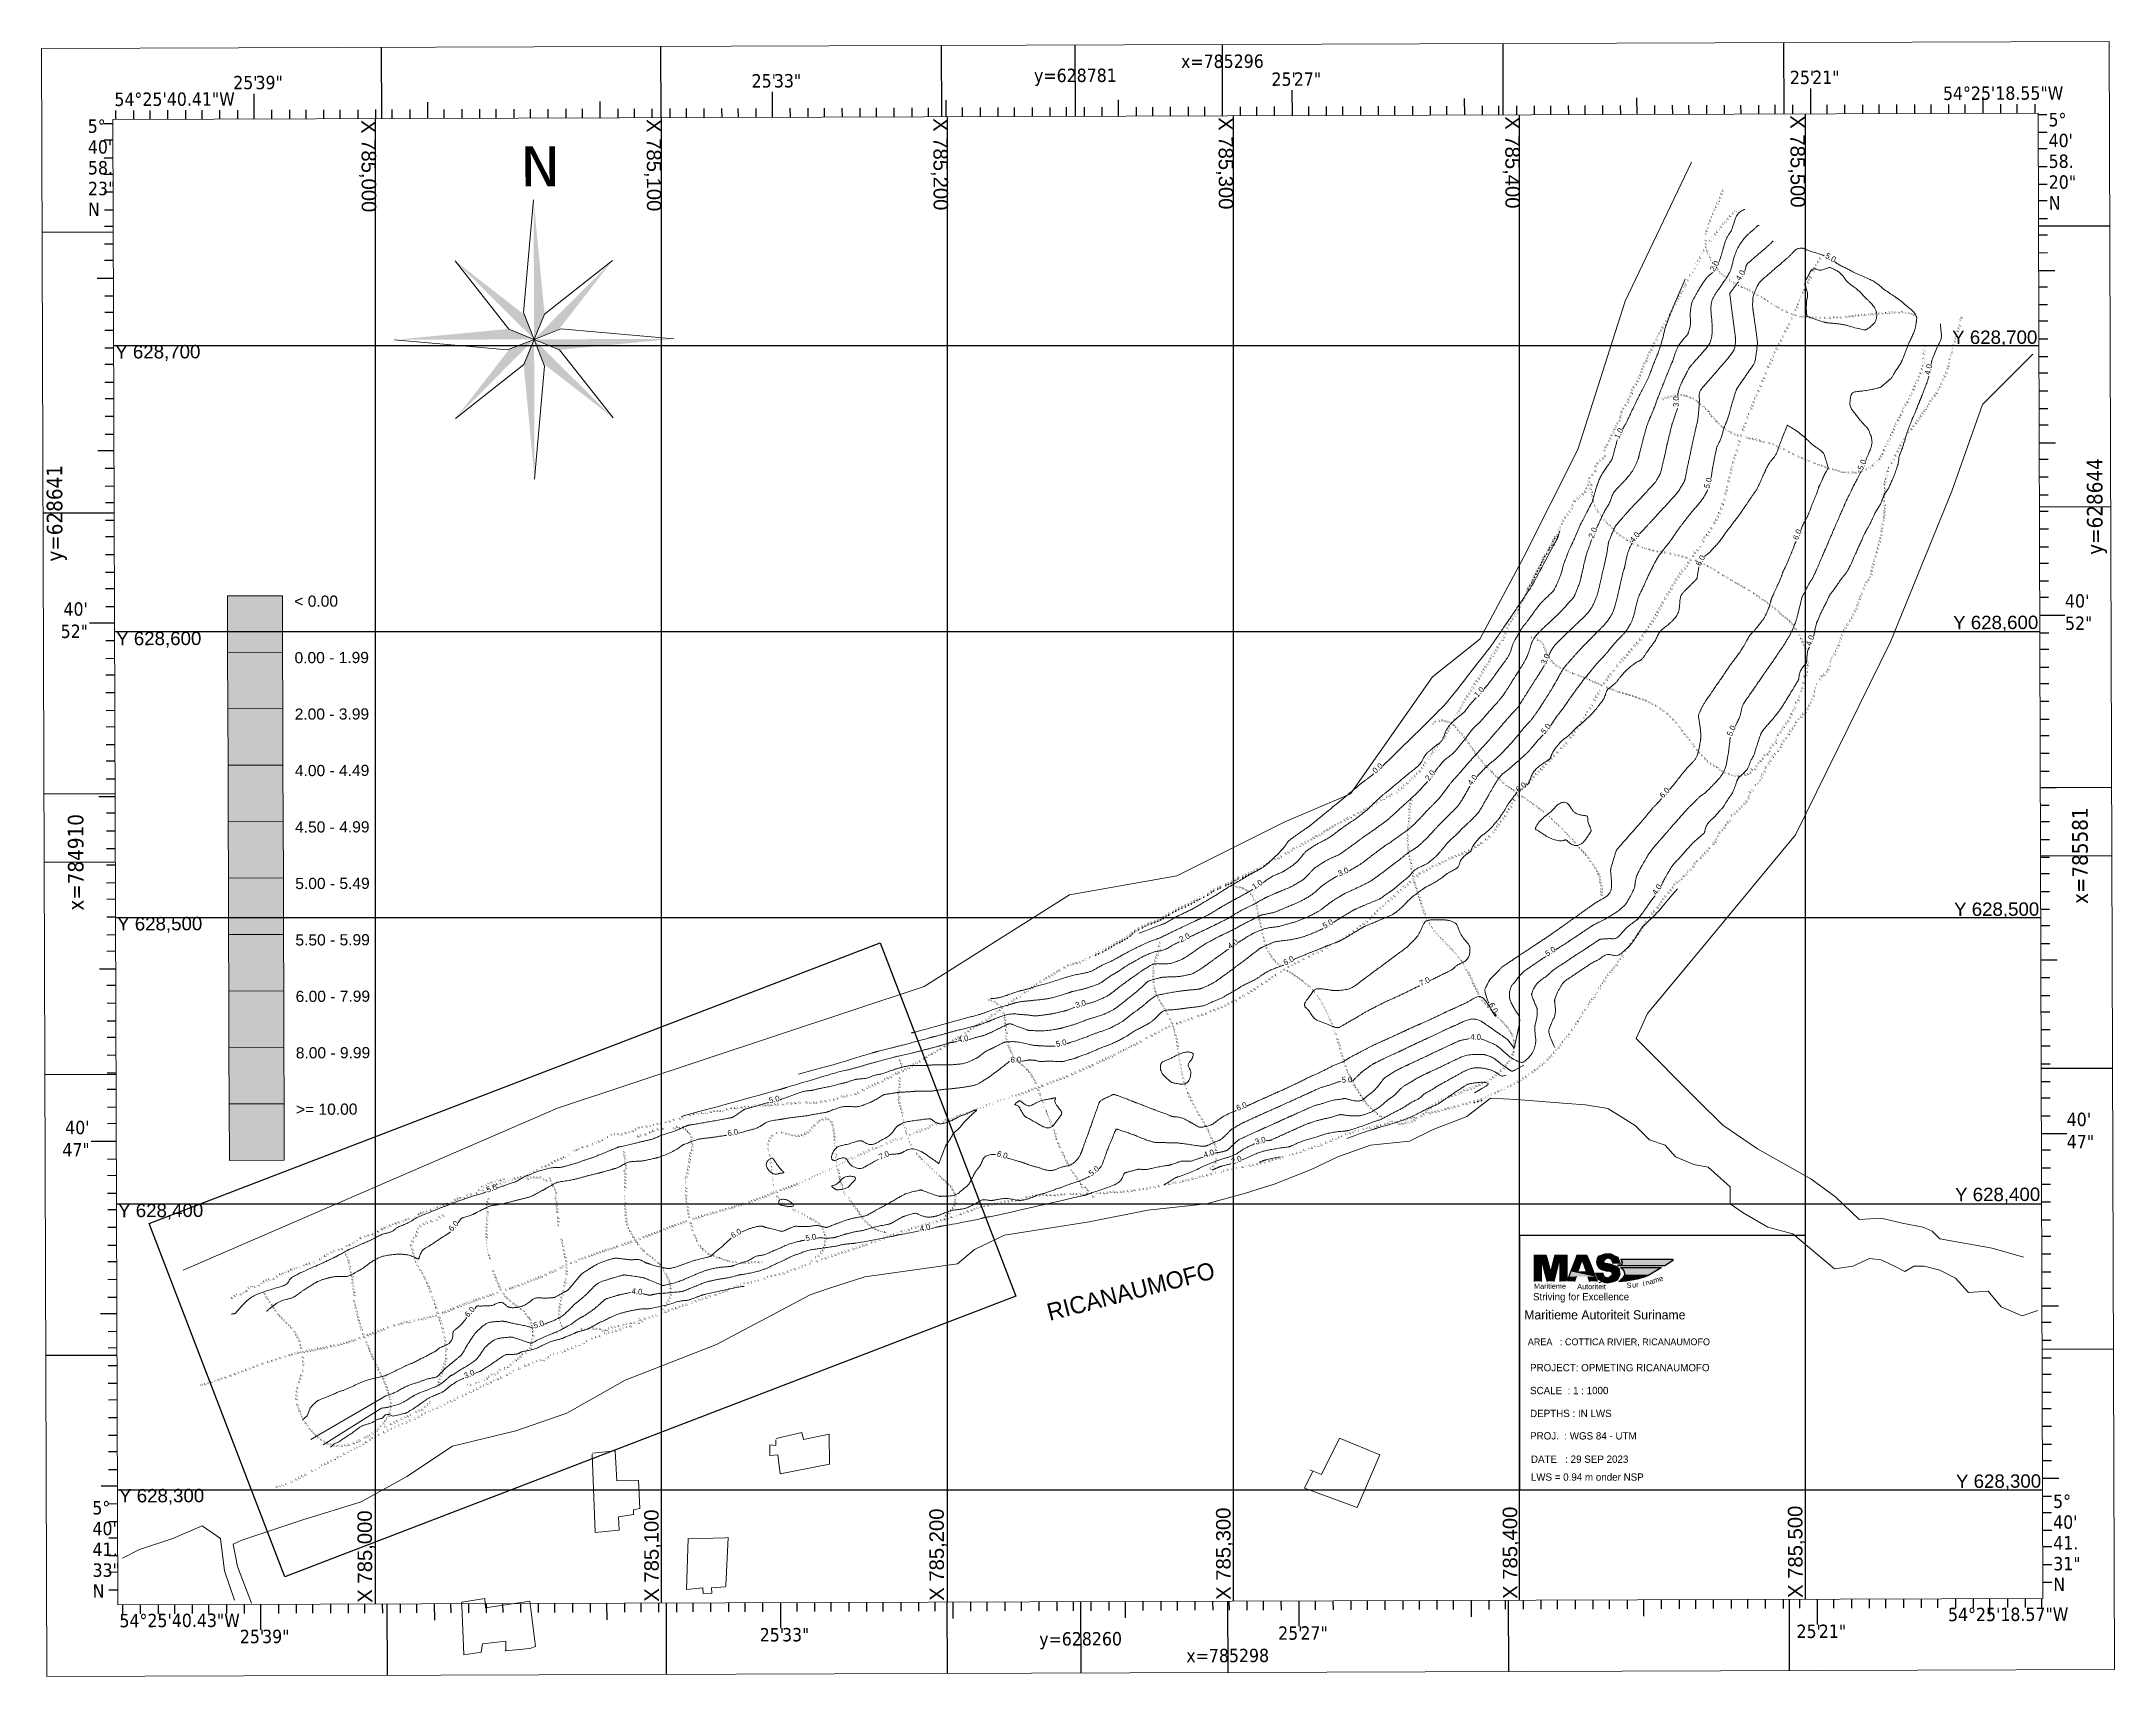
# Model space of a CAD drawing. Header units: millimetres. Extents: x 784883 to 785608, y 628235 to 628806.
import ezdxf
from ezdxf.enums import TextEntityAlignment as Align

# ---------------------------------------------------------------- set-up
doc = ezdxf.new("R2010")
doc.units = ezdxf.units.MM
for name, color, linetype in [('0_00', 1, 'Continuous'), ('1_00', 1, 'Continuous'), ('2_00', 92, 'Continuous'), ('3_00', 92, 'Continuous'), ('4_00', 5, 'Continuous'), ('5_00', 252, 'Continuous'), ('6_00', 255, 'Continuous'), ('7_00', 255, 'Continuous'), ('Borders', 7, 'Continuous'), ('ColorBar', 7, 'Continuous'), ('HEADER', 7, 'Continuous'), ('Lat_Lon_Grid', 7, 'Continuous'), ('linker_oever_lucht_foto_cottica_2017_dg2', 7, 'Continuous'), ('NorthArrow', 7, 'Continuous'), ('Projection_Grid', 7, 'Continuous'), ('Topo_Ricanau_2023_dg2', 7, 'Continuous')]:
    doc.layers.add(name, color=color, linetype=linetype)
doc.layers.add('Soundings', color=7, linetype='Continuous', true_color=0x000000)
doc.styles.add('STRIVING', font='txt')

# ---------------------------------------------------------------- blocks, each defined once
blk = doc.blocks.new('*U2')
at = {"color": 164, "linetype": 'Continuous'}
for p, q in [((718621.1, 627009.6), (718620.9, 627009.5)), ((718625.6, 627009.5), (718621.1, 627009.6)), ((718571.4, 627009.1), (718571.4, 627004.4)), ((718571.4, 627004.4), (718571.4, 626990.4)), ((718576.3, 627004.4), (718576.3, 626990.4)), ((718576.8, 627004.4), (718578.5, 626997.8)), ((718578.5, 626997.8), (718580.5, 626990.4)), ((718579.7, 627009.1), (718580.9, 627004.4)), ((718580.9, 627004.4), (718582.6, 626997.8)), ((718584.7, 627004.4), (718583, 626997.8)), ((718585.9, 627009.1), (718584.7, 627004.4)), ((718587.1, 626997.8), (718585.2, 626990.4)), ((718588.8, 627004.4), (718587.1, 626997.8)), ((718589.4, 627004.4), (718589.4, 626991.2)), ((718594.2, 627009.1), (718594.2, 627004.4)), ((718594.2, 627004.4), (718594.2, 626991.2)), ((718597, 626997.5), (718595.6, 626993.8)), ((718599.7, 627004.1), (718597, 626997.5)), ((718601.6, 627009.1), (718599.7, 627004.1)), ((718604.2, 627004.1), (718602, 626997.5)), ((718605.5, 627004.1), (718607.7, 626997.5)), ((718608.1, 627009.1), (718610.1, 627004.1)), ((718610.1, 627004.1), (718612.7, 626997.5)), ((718612.7, 626997.5), (718614.1, 626993.8)), ((718614.3, 626996.5), (718615.4, 626993.7)), ((718615.4, 627004.6), (718615.1, 627003.9)), ((718615.1, 627003.9), (718615.3, 627003.4)), ((718615.3, 627003.4), (718615.6, 627002.9)), ((718615.8, 627005.8), (718615.4, 627004.6)), ((718615.6, 627002.9), (718616, 627001.9)), ((718616.1, 627006.6), (718615.8, 627005.8)), ((718616, 627001.9), (718617, 626999.7)), ((718616.4, 627007.4), (718616.1, 627006.6)), ((718616.8, 627008.2), (718616.4, 627007.4)), ((718620.9, 627009.5), (718616.8, 627008.2)), ((718617, 626999.7), (718617.9, 626999.3)), ((718617.9, 626999.3), (718620.2, 626998.3)), ((718619.2, 626996.5), (718620.5, 626993.7)), ((718621.3, 627005.8), (718619.7, 627004.6)), ((718619.7, 627004.6), (718620.1, 627003.9)), ((718620.1, 627003.9), (718620.4, 627003.4)), ((718620.2, 626998.3), (718623.6, 626997.9)), ((718620.4, 627003.4), (718621.7, 627002.9)), ((718621.7, 627002.9), (718626.6, 627001.9)), ((718623.6, 626997.9), (718625.7, 626997)), ((718625.3, 627005.8), (718626.7, 627002.9)), ((718625.6, 627009.5), (718628.2, 627008.2)), ((718625.7, 626997), (718626.1, 626995)), ((718626.6, 627001.9), (718630.1, 626999.7)), ((718628.2, 627008.2), (718629.9, 627007.4)), ((718629.9, 627007.4), (718630.2, 627006.6)), ((718630.1, 626999.7), (718630.8, 626999.3)), ((718630.2, 627006.6), (718630.5, 627005.8)), ((718630.5, 627005.8), (718631.6, 627002.9)), ((718630.8, 626999.3), (718630.9, 626998.3)), ((718630.9, 626998.3), (718631, 626997.9)), ((718631, 626997.9), (718631.1, 626997)), ((718631.1, 626997), (718631.3, 626995)), ((718589.4, 626991.2), (718589.4, 626990.4)), ((718595.6, 626993.8), (718594.6, 626991.2)), ((718599.9, 626991.2), (718599.6, 626990.4)), ((718600.8, 626993.8), (718599.9, 626991.2)), ((718608.9, 626993.8), (718610.1, 626990.4)), ((718614.1, 626993.8), (718615.5, 626990.4)), ((718615.4, 626993.7), (718615.7, 626992.9)), ((718615.7, 626992.9), (718616, 626992.1)), ((718616, 626992.1), (718617.7, 626991.2)), ((718617.7, 626991.2), (718620.3, 626989.9)), ((718624.8, 626989.9), (718620.3, 626989.9)), ((718620.5, 626993.7), (718623.6, 626992.9)), ((718626.1, 626994.8), (718623.6, 626992.9)), ((718625, 626989.9), (718624.8, 626989.9)), ((718629.1, 626991.2), (718625, 626989.9)), ((718626.1, 626995), (718626.1, 626994.8)), ((718629.6, 626992.1), (718629.1, 626991.2)), ((718630.1, 626992.9), (718629.6, 626992.1)), ((718631.2, 626994.8), (718630.1, 626992.9)), ((718631.3, 626995), (718631.2, 626994.8))]:
    blk.add_line(p, q, dxfattribs=at)
for points in [[(718621.1, 627009.6), (718620.9, 627009.5), (718625.6, 627009.5)], [(718571.4, 627009.1), (718571.4, 627004.4), (718580.9, 627004.4)], [(718571.4, 627004.4), (718571.4, 626990.4), (718576.3, 626990.4)], [(718576.8, 627004.4), (718578.5, 626997.8), (718582.6, 626997.8)], [(718578.5, 626997.8), (718580.5, 626990.4), (718585.2, 626990.4)], [(718584.7, 627004.4), (718583, 626997.8), (718587.1, 626997.8)], [(718585.9, 627009.1), (718584.7, 627004.4), (718594.2, 627004.4)], [(718589.4, 627004.4), (718589.4, 626991.2), (718594.2, 626991.2)], [(718597, 626997.5), (718595.6, 626993.8), (718614.1, 626993.8)], [(718599.7, 627004.1), (718597, 626997.5), (718602, 626997.5)], [(718601.6, 627009.1), (718599.7, 627004.1), (718610.1, 627004.1)], [(718605.5, 627004.1), (718607.7, 626997.5), (718612.7, 626997.5)], [(718614.3, 626996.5), (718615.4, 626993.7), (718620.5, 626993.7)], [(718615.4, 627004.6), (718615.1, 627003.9), (718620.1, 627003.9)], [(718615.1, 627003.9), (718615.3, 627003.4), (718620.4, 627003.4)], [(718615.3, 627003.4), (718615.6, 627002.9), (718621.7, 627002.9)], [(718615.8, 627005.8), (718615.4, 627004.6), (718619.7, 627004.6)], [(718615.6, 627002.9), (718616, 627001.9), (718626.6, 627001.9)], [(718616.1, 627006.6), (718615.8, 627005.8), (718621.3, 627005.8)], [(718616, 627001.9), (718617, 626999.7), (718630.1, 626999.7)], [(718616.4, 627007.4), (718616.1, 627006.6), (718630.2, 627006.6)], [(718616.8, 627008.2), (718616.4, 627007.4), (718629.9, 627007.4)], [(718620.9, 627009.5), (718616.8, 627008.2), (718628.2, 627008.2)], [(718617, 626999.7), (718617.9, 626999.3), (718630.8, 626999.3)], [(718617.9, 626999.3), (718620.2, 626998.3), (718630.9, 626998.3)], [(718620.2, 626998.3), (718623.6, 626997.9), (718631, 626997.9)], [(718622.3, 627006.6), (718625.3, 627005.8), (718630.5, 627005.8)], [(718623.6, 626997.9), (718625.7, 626997), (718631.1, 626997)], [(718625.3, 627005.8), (718626.7, 627002.9), (718631.6, 627002.9)], [(718625.7, 626997), (718626.1, 626995), (718631.3, 626995)], [(718589.4, 626991.2), (718589.4, 626990.4), (718594.2, 626990.4)], [(718594.6, 626991.2), (718594.2, 626990.4), (718599.6, 626990.4)], [(718595.6, 626993.8), (718594.6, 626991.2), (718599.9, 626991.2)], [(718608.9, 626993.8), (718610.1, 626990.4), (718615.5, 626990.4)], [(718615.4, 626993.7), (718615.7, 626992.9), (718623.6, 626992.9)], [(718615.7, 626992.9), (718616, 626992.1), (718629.6, 626992.1)], [(718616, 626992.1), (718617.7, 626991.2), (718629.1, 626991.2)], [(718617.7, 626991.2), (718620.3, 626989.9), (718625, 626989.9)], [(718626.1, 626994.8), (718623.6, 626992.9), (718630.1, 626992.9)], [(718626.1, 626995), (718626.1, 626994.8), (718631.2, 626994.8)]]:
    blk.add_solid(points, dxfattribs=at)
at = {"color": 164, "linetype": 'Continuous', "extrusion": (0, 0, -1)}
for points in [[(-718571.4, 627009.1), (-718579.7, 627009.1), (-718580.9, 627004.4)], [(-718571.4, 627004.4), (-718576.3, 627004.4), (-718576.3, 626990.4)], [(-718576.8, 627004.4), (-718580.9, 627004.4), (-718582.6, 626997.8)], [(-718578.5, 626997.8), (-718587.1, 626997.8), (-718585.2, 626990.4)], [(-718584.7, 627004.4), (-718588.8, 627004.4), (-718587.1, 626997.8)], [(-718585.9, 627009.1), (-718594.2, 627009.1), (-718594.2, 627004.4)], [(-718589.4, 627004.4), (-718594.2, 627004.4), (-718594.2, 626991.2)], [(-718597, 626997.5), (-718612.7, 626997.5), (-718614.1, 626993.8)], [(-718599.7, 627004.1), (-718604.2, 627004.1), (-718602, 626997.5)], [(-718601.6, 627009.1), (-718608.1, 627009.1), (-718610.1, 627004.1)], [(-718605.5, 627004.1), (-718610.1, 627004.1), (-718612.7, 626997.5)], [(-718614.3, 626996.5), (-718619.2, 626996.5), (-718620.5, 626993.7)], [(-718615.1, 627003.9), (-718620.1, 627003.9), (-718620.4, 627003.4)], [(-718615.3, 627003.4), (-718620.4, 627003.4), (-718621.7, 627002.9)], [(-718615.4, 627004.6), (-718619.7, 627004.6), (-718620.1, 627003.9)], [(-718615.6, 627002.9), (-718621.7, 627002.9), (-718626.6, 627001.9)], [(-718615.8, 627005.8), (-718621.3, 627005.8), (-718619.7, 627004.6)], [(-718616, 627001.9), (-718626.6, 627001.9), (-718630.1, 626999.7)], [(-718616.1, 627006.6), (-718622.3, 627006.6), (-718621.3, 627005.8)], [(-718616.4, 627007.4), (-718629.9, 627007.4), (-718630.2, 627006.6)], [(-718616.8, 627008.2), (-718628.2, 627008.2), (-718629.9, 627007.4)], [(-718617, 626999.7), (-718630.1, 626999.7), (-718630.8, 626999.3)], [(-718617.9, 626999.3), (-718630.8, 626999.3), (-718630.9, 626998.3)], [(-718620.2, 626998.3), (-718630.9, 626998.3), (-718631, 626997.9)], [(-718620.9, 627009.5), (-718625.6, 627009.5), (-718628.2, 627008.2)], [(-718622.3, 627006.6), (-718630.2, 627006.6), (-718630.5, 627005.8)], [(-718623.6, 626997.9), (-718631, 626997.9), (-718631.1, 626997)], [(-718625.3, 627005.8), (-718630.5, 627005.8), (-718631.6, 627002.9)], [(-718625.7, 626997), (-718631.1, 626997), (-718631.3, 626995)], [(-718589.4, 626991.2), (-718594.2, 626991.2), (-718594.2, 626990.4)], [(-718594.6, 626991.2), (-718599.9, 626991.2), (-718599.6, 626990.4)], [(-718595.6, 626993.8), (-718600.8, 626993.8), (-718599.9, 626991.2)], [(-718608.9, 626993.8), (-718614.1, 626993.8), (-718615.5, 626990.4)], [(-718615.4, 626993.7), (-718620.5, 626993.7), (-718623.6, 626992.9)], [(-718615.7, 626992.9), (-718630.1, 626992.9), (-718629.6, 626992.1)], [(-718616, 626992.1), (-718629.6, 626992.1), (-718629.1, 626991.2)], [(-718617.7, 626991.2), (-718629.1, 626991.2), (-718625, 626989.9)], [(-718620.3, 626989.9), (-718625, 626989.9), (-718624.8, 626989.9)], [(-718626.1, 626995), (-718631.3, 626995), (-718631.2, 626994.8)], [(-718626.1, 626994.8), (-718631.2, 626994.8), (-718630.1, 626992.9)]]:
    blk.add_solid(points, dxfattribs=at)
blk = doc.blocks.new('*U3')
at = {"color": 1, "linetype": 'Continuous'}
for p, q in [((718630.1, 627002.1), (718630.1, 627001.4)), ((718631.8, 627000.1), (718634.1, 626998.1)), ((718632.1, 627005.9), (718632.6, 627004.8)), ((718632.6, 627004.8), (718632.9, 627004.1)), ((718632.9, 627004.1), (718632.7, 627002.1)), ((718634.1, 626998.1), (718634.9, 626995.2)), ((718634.9, 626995.2), (718634.4, 626994.3)), ((718652.4, 626995.2), (718650.9, 626994.3)), ((718657.3, 626998.1), (718652.4, 626995.2)), ((718660.6, 627000.1), (718657.3, 626998.1)), ((718663.9, 627002.1), (718662.7, 627001.4)), ((718667.1, 627004.1), (718663.9, 627002.1)), ((718668.3, 627004.8), (718667.1, 627004.1)), ((718668.3, 627005.9), (718668.3, 627004.8)), ((718639, 626991.2), (718630.6, 626990.3)), ((718630.6, 626990.3), (718631.8, 626991.2)), ((718632, 626991.5), (718631.8, 626991.2)), ((718633.7, 626993), (718632, 626991.5)), ((718634.4, 626994.3), (718633.7, 626993)), ((718640.9, 626991.5), (718639, 626991.2)), ((718646.2, 626993), (718640.9, 626991.5)), ((718650.9, 626994.3), (718646.2, 626993))]:
    blk.add_line(p, q, dxfattribs=at)
for points in [[(718630.1, 627002.1), (718630.1, 627001.4), (718662.7, 627001.4)], [(718631.8, 627000.1), (718634.1, 626998.1), (718657.3, 626998.1)], [(718632.1, 627005.9), (718632.6, 627004.8), (718668.3, 627004.8)], [(718632.6, 627004.8), (718632.9, 627004.1), (718667.1, 627004.1)], [(718632.9, 627004.1), (718632.7, 627002.1), (718663.9, 627002.1)], [(718634.1, 626998.1), (718634.9, 626995.2), (718652.4, 626995.2)], [(718634.9, 626995.2), (718634.4, 626994.3), (718650.9, 626994.3)], [(718632, 626991.5), (718631.8, 626991.2), (718639, 626991.2)], [(718633.7, 626993), (718632, 626991.5), (718640.9, 626991.5)], [(718634.4, 626994.3), (718633.7, 626993), (718646.2, 626993)]]:
    blk.add_solid(points, dxfattribs=at)
at = {"color": 1, "linetype": 'Continuous', "extrusion": (0, 0, -1)}
for points in [[(-718630.1, 627002.1), (-718663.9, 627002.1), (-718662.7, 627001.4)], [(-718631.8, 627000.1), (-718660.6, 627000.1), (-718657.3, 626998.1)], [(-718632.1, 627005.9), (-718668.3, 627005.9), (-718668.3, 627004.8)], [(-718632.6, 627004.8), (-718668.3, 627004.8), (-718667.1, 627004.1)], [(-718632.9, 627004.1), (-718667.1, 627004.1), (-718663.9, 627002.1)], [(-718634.1, 626998.1), (-718657.3, 626998.1), (-718652.4, 626995.2)], [(-718634.9, 626995.2), (-718652.4, 626995.2), (-718650.9, 626994.3)], [(-718631.8, 626991.2), (-718639, 626991.2), (-718630.6, 626990.3)], [(-718632, 626991.5), (-718640.9, 626991.5), (-718639, 626991.2)], [(-718633.7, 626993), (-718646.2, 626993), (-718640.9, 626991.5)], [(-718634.4, 626994.3), (-718650.9, 626994.3), (-718646.2, 626993)]]:
    blk.add_solid(points, dxfattribs=at)
blk = doc.blocks.new('A$Cd8c3dbea')
at = {"layer": 'HEADER', "color": 164}
blk.add_text('Maritieme', height=1.845, dxfattribs=at).set_placement((0, 0))

msp = doc.modelspace()

# ---------------------------------------------------------------- hatches: boundary and pattern name
at = {"layer": 'ColorBar', "true_color": 0xff0000}
for points in [[(784948.29, 628612.48), (784967.51, 628612.54), (784967.57, 628592.81), (784948.36, 628592.74), (784948.29, 628612.48), (784948.29, 628612.48)], [(784948.36, 628592.74), (784967.57, 628592.81), (784967.64, 628573.07), (784948.42, 628573.01), (784948.36, 628592.74), (784948.36, 628592.74)]]:
    msp.add_hatch(color=1, dxfattribs=at).paths.add_polyline_path(points, flags=0)
at = {"layer": 'ColorBar', "true_color": 0x00a500}
msp.add_hatch(color=94, dxfattribs=at).paths.add_polyline_path([(784948.42, 628573.01), (784967.64, 628573.07), (784967.7, 628553.34), (784948.49, 628553.28), (784948.42, 628573.01), (784948.42, 628573.01)], flags=0)
at = {"layer": 'ColorBar', "true_color": 0x0000ff}
msp.add_hatch(color=5, dxfattribs=at).paths.add_polyline_path([(784948.49, 628553.28), (784967.7, 628553.34), (784967.77, 628533.6), (784948.55, 628533.54), (784948.49, 628553.28), (784948.49, 628553.28)], flags=0)
at = {"layer": 'ColorBar', "true_color": 0x7c00a5}
msp.add_hatch(color=204, dxfattribs=at).paths.add_polyline_path([(784948.55, 628533.54), (784967.77, 628533.6), (784967.83, 628513.87), (784948.62, 628513.81), (784948.55, 628533.54), (784948.55, 628533.54)], flags=0)
at = {"layer": 'ColorBar', "true_color": 0x989898}
msp.add_hatch(color=252, dxfattribs=at).paths.add_polyline_path([(784948.62, 628513.81), (784967.83, 628513.87), (784967.9, 628494.14), (784948.68, 628494.07), (784948.62, 628513.81), (784948.62, 628513.81)], flags=0)
at = {"layer": 'ColorBar', "true_color": 0x000000}
for points in [[(784948.68, 628494.07), (784967.9, 628494.14), (784967.96, 628474.4), (784948.75, 628474.34), (784948.68, 628494.07), (784948.68, 628494.07)], [(784948.75, 628474.34), (784967.96, 628474.4), (784968.03, 628454.67), (784948.81, 628454.6), (784948.75, 628474.34), (784948.75, 628474.34)], [(784948.81, 628454.6), (784968.03, 628454.67), (784968.1, 628434.93), (784948.88, 628434.87), (784948.81, 628454.6), (784948.81, 628454.6)], [(784948.88, 628434.87), (784968.1, 628434.93), (784968.16, 628415.2), (784948.95, 628415.14), (784948.88, 628434.87), (784948.88, 628434.87)]]:
    msp.add_hatch(color=18, dxfattribs=at).paths.add_polyline_path(points, flags=0)
at = {"layer": 'NorthArrow', "true_color": 0x000000}
for points in [[(785055.49, 628702.16), (785055.33, 628750.97), (785059.1, 628711.52), (785055.49, 628702.16)], [(785055.49, 628702.16), (785027.88, 628729.59), (785051.83, 628710.97), (785055.49, 628702.16)], [(785055.49, 628702.16), (785082.93, 628729.77), (785064.31, 628705.82), (785055.49, 628702.16)], [(785055.49, 628702.16), (785006.68, 628702), (785046.13, 628705.76), (785055.49, 628702.16)], [(785055.49, 628702.16), (785028.06, 628674.54), (785046.68, 628698.49), (785055.49, 628702.16)], [(785055.49, 628702.16), (785055.66, 628653.34), (785051.89, 628692.8), (785055.49, 628702.16)], [(785055.49, 628702.16), (785104.31, 628702.32), (785064.85, 628698.55), (785055.49, 628702.16)], [(785055.49, 628702.16), (785083.11, 628674.72), (785059.16, 628693.34), (785055.49, 628702.16)]]:
    msp.add_hatch(color=18, dxfattribs=at).paths.add_polyline_path(points, flags=0)

# ---------------------------------------------------------------- linework, layer by layer
at = {"color": 240, "true_color": 0xed1f24}
msp.add_lwpolyline([(784920.92, 628393.09), (785176.53, 628491.18), (785223.93, 628367.67), (784968.32, 628269.58)], close=True, dxfattribs=at)
msp.add_lwpolyline([(784932.79, 628376.8), (784932.79, 628376.8), (784932.79, 628376.8), (784932.79, 628376.8)], close=True)
at = {"layer": '0_00', "color": 1, "linetype": 'Continuous', "lineweight": 0, "true_color": 0xff0000, "flags": 128}
for points in [[(785352.24, 628553.09), (785352.4, 628553.24), (785353.33, 628554.13), (785354.51, 628555.27), (785355.95, 628556.67), (785357.59, 628558.28), (785359.39, 628560.04), (785361.26, 628561.89), (785363.16, 628563.75), (785365.01, 628565.58), (785366.76, 628567.3), (785368.34, 628568.86), (785369.7, 628570.2), (785370.86, 628571.36), (785371.86, 628572.36), (785372.73, 628573.26), (785373.52, 628574.09), (785374.25, 628574.89), (785374.97, 628575.71), (785375.7, 628576.59), (785376.49, 628577.55), (785377.32, 628578.59), (785378.18, 628579.69), (785379.07, 628580.83), (785379.97, 628582), (785380.87, 628583.17), (785381.76, 628584.33), (785382.63, 628585.46), (785383.47, 628586.55), (785384.28, 628587.58), (785385.06, 628588.57), (785385.79, 628589.5), (785386.49, 628590.39), (785387.15, 628591.24), (785387.77, 628592.03), (785388.35, 628592.78), (785388.88, 628593.48), (785389.37, 628594.13), (785389.81, 628594.73), (785390.22, 628595.28), (785390.57, 628595.77), (785390.88, 628596.21), (785391.15, 628596.58), (785391.37, 628596.9), (785391.55, 628597.15), (785391.69, 628597.35), (785391.79, 628597.5), (785391.86, 628597.61), (785391.92, 628597.69), (785391.95, 628597.75), (785391.97, 628597.79), (785391.99, 628597.82), (785392.01, 628597.85), (785392.04, 628597.89), (785392.09, 628597.97), (785392.18, 628598.09), (785392.31, 628598.28), (785392.5, 628598.56), (785392.76, 628598.93), (785393.09, 628599.42), (785393.52, 628600.03), (785394.01, 628600.74), (785394.54, 628601.52), (785395.1, 628602.33), (785395.67, 628603.15), (785396.2, 628603.93), (785396.7, 628604.66), (785397.13, 628605.28), (785397.47, 628605.78), (785397.73, 628606.17), (785397.93, 628606.47), (785398.07, 628606.68), (785398.16, 628606.82), (785398.21, 628606.91), (785398.25, 628606.96), (785398.27, 628607), (785398.28, 628607.03), (785398.29, 628607.05), (785398.31, 628607.07), (785398.32, 628607.09), (785398.33, 628607.1), (785398.34, 628607.12), (785398.35, 628607.13), (785398.36, 628607.15), (785398.38, 628607.17), (785398.41, 628607.21), (785398.46, 628607.28), (785398.55, 628607.41), (785398.68, 628607.6), (785398.88, 628607.88), (785399.13, 628608.26), (785399.47, 628608.76), (785399.89, 628609.39), (785400.38, 628610.12), (785400.92, 628610.92), (785401.47, 628611.75), (785402.03, 628612.58), (785402.56, 628613.38), (785403.05, 628614.11), (785403.46, 628614.73), (785403.8, 628615.23), (785404.05, 628615.61), (785404.23, 628615.89), (785404.36, 628616.09), (785404.44, 628616.21), (785404.49, 628616.28), (785404.52, 628616.32), (785404.53, 628616.34), (785404.55, 628616.36), (785404.56, 628616.38), (785404.57, 628616.4), (785404.58, 628616.42), (785404.59, 628616.44), (785404.61, 628616.46), (785404.62, 628616.49), (785404.64, 628616.52), (785404.65, 628616.55), (785404.69, 628616.61), (785404.75, 628616.73), (785404.85, 628616.93), (785405.02, 628617.24), (785405.25, 628617.68), (785405.57, 628618.28), (785405.98, 628619.06), (785406.51, 628620.05), (785407.12, 628621.19), (785407.79, 628622.44), (785408.49, 628623.76), (785409.2, 628625.08), (785409.88, 628626.35), (785410.52, 628627.54), (785411.07, 628628.58), (785411.53, 628629.43), (785411.9, 628630.12), (785412.19, 628630.65), (785412.41, 628631.06), (785412.57, 628631.36), (785412.69, 628631.58), (785412.78, 628631.73), (785412.84, 628631.85), (785412.87, 628631.9), (785412.94, 628632.03), (785412.98, 628632.1), (785413.02, 628632.17), (785413.05, 628632.22), (785413.08, 628632.28), (785413.1, 628632.33), (785413.13, 628632.38), (785413.15, 628632.43), (785413.18, 628632.49), (785413.21, 628632.55), (785413.24, 628632.63), (785413.28, 628632.71), (785413.32, 628632.81), (785413.36, 628632.93), (785413.41, 628633.06), (785413.47, 628633.21), (785413.53, 628633.4), (785413.6, 628633.6), (785413.68, 628633.85), (785413.77, 628634.13), (785413.88, 628634.46), (785413.99, 628634.83), (785414.11, 628635.26)], [(785267.07, 628494.55), (785269.27, 628495.42), (785271.02, 628496.1), (785272.37, 628496.62), (785273.38, 628497.01), (785274.11, 628497.28), (785274.61, 628497.47), (785274.96, 628497.59), (785275.2, 628497.68), (785275.39, 628497.74), (785275.56, 628497.81), (785275.71, 628497.87), (785275.85, 628497.93), (785276, 628498.01), (785276.17, 628498.1), (785276.37, 628498.21), (785276.62, 628498.35), (785276.92, 628498.52), (785277.26, 628498.72), (785277.63, 628498.93), (785278.02, 628499.16), (785278.41, 628499.38), (785278.78, 628499.59), (785279.12, 628499.79), (785279.42, 628499.96), (785279.66, 628500.1), (785279.85, 628500.21), (785280, 628500.29), (785280.12, 628500.35), (785280.2, 628500.4), (785280.27, 628500.43), (785280.32, 628500.45), (785280.36, 628500.47), (785280.41, 628500.5), (785280.46, 628500.52), (785280.53, 628500.55), (785280.62, 628500.6), (785280.74, 628500.65), (785280.9, 628500.73), (785281.1, 628500.82), (785281.35, 628500.95), (785281.66, 628501.09), (785282.02, 628501.26), (785282.4, 628501.45), (785282.81, 628501.64), (785283.21, 628501.83), (785283.61, 628502.02), (785283.97, 628502.19), (785284.3, 628502.35), (785284.58, 628502.48), (785284.82, 628502.6), (785285.03, 628502.7), (785285.22, 628502.79), (785285.41, 628502.89), (785285.6, 628503), (785285.82, 628503.12), (785286.07, 628503.26), (785286.36, 628503.42), (785286.69, 628503.61), (785287.04, 628503.81), (785287.4, 628504.03), (785287.76, 628504.23), (785288.11, 628504.44), (785288.43, 628504.63), (785288.71, 628504.8), (785288.96, 628504.94), (785289.16, 628505.06), (785289.34, 628505.17), (785289.51, 628505.27), (785289.68, 628505.37), (785289.87, 628505.48), (785290.07, 628505.61), (785290.32, 628505.76), (785290.61, 628505.93), (785290.94, 628506.13), (785291.29, 628506.34), (785291.65, 628506.55), (785292.02, 628506.77), (785292.36, 628506.98), (785292.69, 628507.17), (785292.97, 628507.34), (785293.21, 628507.48), (785293.42, 628507.6), (785293.59, 628507.7), (785293.76, 628507.8), (785293.92, 628507.9), (785294.09, 628508.01), (785294.3, 628508.14), (785294.54, 628508.29), (785294.83, 628508.47), (785295.15, 628508.68), (785295.5, 628508.9), (785295.87, 628509.13), (785296.23, 628509.36), (785296.57, 628509.58), (785296.89, 628509.79), (785297.17, 628509.96), (785297.39, 628510.1), (785297.58, 628510.22), (785297.74, 628510.32), (785297.89, 628510.41), (785298.03, 628510.5), (785298.2, 628510.6), (785298.4, 628510.72), (785298.64, 628510.86), (785298.93, 628511.04), (785299.28, 628511.25), (785299.68, 628511.48), (785300.11, 628511.74), (785300.57, 628512.02), (785301.06, 628512.31), (785301.56, 628512.61), (785302.08, 628512.91), (785302.6, 628513.21), (785303.11, 628513.51), (785303.61, 628513.8), (785304.08, 628514.08), (785304.53, 628514.33), (785304.94, 628514.57), (785305.3, 628514.77), (785305.6, 628514.94), (785305.84, 628515.08), (785306.03, 628515.19), (785306.19, 628515.29), (785306.34, 628515.37), (785306.48, 628515.45), (785306.64, 628515.55), (785306.84, 628515.66), (785307.08, 628515.8), (785307.38, 628515.97), (785307.74, 628516.17), (785308.12, 628516.4), (785308.52, 628516.63), (785308.93, 628516.86), (785309.31, 628517.08), (785309.66, 628517.28), (785309.96, 628517.45), (785310.2, 628517.59), (785310.38, 628517.7), (785310.52, 628517.78), (785310.61, 628517.83), (785310.67, 628517.87), (785310.72, 628517.9), (785310.75, 628517.92), (785310.77, 628517.93), (785310.81, 628517.96), (785310.85, 628517.99), (785310.92, 628518.04), (785311.01, 628518.12), (785311.14, 628518.22), (785311.31, 628518.37), (785311.53, 628518.56), (785311.8, 628518.8), (785312.13, 628519.1), (785312.52, 628519.45), (785312.94, 628519.84), (785313.4, 628520.25), (785313.87, 628520.69), (785314.34, 628521.13), (785314.81, 628521.58), (785315.27, 628522.01), (785315.7, 628522.43), (785316.09, 628522.83), (785316.46, 628523.2), (785316.8, 628523.56), (785317.11, 628523.9), (785317.4, 628524.22), (785317.65, 628524.53), (785317.87, 628524.81), (785318.06, 628525.08), (785318.23, 628525.33), (785318.39, 628525.57), (785318.54, 628525.81), (785318.69, 628526.04), (785318.86, 628526.26), (785319.04, 628526.48), (785319.25, 628526.71), (785319.5, 628526.95), (785319.78, 628527.19), (785320.09, 628527.44), (785320.42, 628527.69), (785320.78, 628527.95), (785321.16, 628528.22), (785321.55, 628528.5), (785321.96, 628528.78), (785322.38, 628529.08), (785322.8, 628529.38), (785323.21, 628529.67), (785323.61, 628529.96), (785323.99, 628530.23), (785324.35, 628530.48), (785324.67, 628530.71), (785324.95, 628530.91), (785325.18, 628531.08), (785325.37, 628531.21), (785325.52, 628531.32), (785325.65, 628531.4), (785325.74, 628531.46), (785325.82, 628531.52), (785325.89, 628531.56), (785325.95, 628531.6), (785326.01, 628531.63), (785326.08, 628531.67), (785326.15, 628531.71), (785326.23, 628531.77), (785326.33, 628531.83), (785326.45, 628531.92), (785326.59, 628532.02), (785326.76, 628532.15), (785326.96, 628532.3), (785327.18, 628532.48), (785327.44, 628532.69), (785327.72, 628532.92), (785328.03, 628533.17), (785328.36, 628533.44), (785328.72, 628533.73), (785329.1, 628534.05), (785329.5, 628534.38), (785329.93, 628534.73), (785330.38, 628535.11), (785330.87, 628535.51), (785331.39, 628535.94), (785331.95, 628536.4), (785332.55, 628536.89), (785333.2, 628537.42), (785333.89, 628537.98), (785334.61, 628538.57), (785335.35, 628539.18), (785336.1, 628539.8), (785336.85, 628540.41), (785337.58, 628541.01), (785338.28, 628541.58), (785338.94, 628542.12), (785339.54, 628542.62), (785340.09, 628543.08), (785340.6, 628543.5), (785341.06, 628543.89), (785341.48, 628544.24), (785341.86, 628544.56), (785342.22, 628544.86), (785342.55, 628545.14), (785342.85, 628545.4), (785343.13, 628545.64), (785343.39, 628545.87), (785343.63, 628546.08), (785343.85, 628546.27), (785344.06, 628546.45), (785344.26, 628546.61), (785344.44, 628546.76), (785344.61, 628546.9), (785344.77, 628547.03), (785344.92, 628547.14), (785345.07, 628547.25), (785345.2, 628547.35), (785345.34, 628547.44), (785345.46, 628547.54), (785345.58, 628547.62), (785345.7, 628547.71), (785345.82, 628547.79), (785345.95, 628547.89), (785346.09, 628547.99), (785346.24, 628548.1), (785346.42, 628548.24), (785346.62, 628548.39), (785346.85, 628548.57), (785347.12, 628548.78), (785347.41, 628549), (785347.72, 628549.24), (785348.03, 628549.49), (785348.34, 628549.73), (785348.64, 628549.96), (785348.9, 628550.18), (785349.08, 628550.32)]]:
    msp.add_lwpolyline(points, dxfattribs=at)
at = {"layer": '1_00', "color": 1, "linetype": 'Continuous', "lineweight": 0, "true_color": 0xff0000, "flags": 128}
for points in [[(785436.1, 628670.8), (785436.13, 628670.86), (785436.34, 628671.24), (785436.53, 628671.58), (785436.7, 628671.89), (785436.86, 628672.16), (785437, 628672.42), (785437.14, 628672.67), (785437.26, 628672.9), (785437.39, 628673.14), (785437.51, 628673.38), (785437.64, 628673.64), (785437.77, 628673.91), (785437.9, 628674.2), (785438.05, 628674.51), (785438.2, 628674.84), (785438.37, 628675.21), (785438.55, 628675.6), (785438.76, 628676.03), (785438.97, 628676.49), (785439.21, 628676.98), (785439.45, 628677.49), (785439.7, 628678), (785439.95, 628678.52), (785440.19, 628679.02), (785440.43, 628679.5), (785440.65, 628679.95), (785440.85, 628680.37), (785441.03, 628680.74), (785441.2, 628681.08), (785441.35, 628681.4), (785441.48, 628681.68), (785441.61, 628681.93), (785441.72, 628682.16), (785441.82, 628682.37), (785441.92, 628682.56), (785442.01, 628682.74), (785442.1, 628682.92), (785442.19, 628683.1), (785442.3, 628683.3), (785442.41, 628683.53), (785442.55, 628683.79), (785442.71, 628684.1), (785442.9, 628684.45), (785443.11, 628684.85), (785443.34, 628685.28), (785443.58, 628685.74), (785443.82, 628686.22), (785444.07, 628686.71), (785444.32, 628687.2), (785444.55, 628687.69), (785444.77, 628688.17), (785444.98, 628688.64), (785445.18, 628689.1), (785445.36, 628689.54), (785445.53, 628689.96), (785445.7, 628690.38), (785445.85, 628690.78), (785446, 628691.16), (785446.15, 628691.53), (785446.28, 628691.89), (785446.42, 628692.23), (785446.55, 628692.57), (785446.67, 628692.89), (785446.79, 628693.2), (785446.91, 628693.5), (785447.03, 628693.8), (785447.15, 628694.09), (785447.26, 628694.38), (785447.37, 628694.66), (785447.49, 628694.94), (785447.6, 628695.23), (785447.71, 628695.51), (785447.83, 628695.81), (785447.95, 628696.1), (785448.07, 628696.41), (785448.19, 628696.73), (785448.32, 628697.06), (785448.45, 628697.42), (785448.6, 628697.81), (785448.74, 628698.23), (785448.9, 628698.69), (785449.07, 628699.19), (785449.25, 628699.74), (785449.43, 628700.33), (785449.62, 628700.95), (785449.81, 628701.6), (785450, 628702.27), (785450.18, 628702.95), (785450.35, 628703.64), (785450.5, 628704.32), (785450.66, 628705.02), (785450.87, 628705.87), (785451.23, 628707.04), (785451.81, 628708.68), (785452.69, 628710.96), (785453.95, 628714.04), (785455.67, 628718.08), (785457.93, 628723.25)], [(785387.62, 628579.92), (785387.74, 628580.06), (785388.05, 628580.42), (785388.39, 628580.8), (785388.73, 628581.21), (785389.08, 628581.64), (785389.44, 628582.08), (785389.79, 628582.54), (785390.14, 628583), (785390.48, 628583.46), (785390.81, 628583.91), (785391.11, 628584.34), (785391.39, 628584.74), (785391.64, 628585.09), (785391.86, 628585.41), (785392.04, 628585.67), (785392.18, 628585.88), (785392.3, 628586.05), (785392.39, 628586.18), (785392.46, 628586.29), (785392.52, 628586.37), (785392.57, 628586.44), (785392.62, 628586.51), (785392.66, 628586.57), (785392.71, 628586.64), (785392.77, 628586.72), (785392.83, 628586.81), (785392.91, 628586.92), (785393, 628587.05), (785393.11, 628587.2), (785393.25, 628587.38), (785393.41, 628587.6), (785393.58, 628587.84), (785393.78, 628588.11), (785393.98, 628588.39), (785394.19, 628588.67), (785394.39, 628588.95), (785394.59, 628589.22), (785394.78, 628589.48), (785394.95, 628589.71), (785395.1, 628589.93), (785395.25, 628590.13), (785395.38, 628590.33), (785395.51, 628590.51), (785395.64, 628590.69), (785395.76, 628590.88), (785395.88, 628591.07), (785396.01, 628591.27), (785396.14, 628591.48), (785396.26, 628591.7), (785396.39, 628591.92), (785396.51, 628592.16), (785396.63, 628592.41), (785396.75, 628592.66), (785396.85, 628592.93), (785396.95, 628593.2), (785397.04, 628593.48), (785397.12, 628593.76), (785397.2, 628594.04), (785397.28, 628594.32), (785397.35, 628594.6), (785397.43, 628594.87), (785397.51, 628595.13), (785397.6, 628595.37), (785397.69, 628595.61), (785397.78, 628595.84), (785397.89, 628596.07), (785397.99, 628596.3), (785398.11, 628596.53), (785398.24, 628596.77), (785398.38, 628597.02), (785398.52, 628597.29), (785398.68, 628597.56), (785398.84, 628597.85), (785399.02, 628598.15), (785399.19, 628598.45), (785399.37, 628598.76), (785399.55, 628599.07), (785399.74, 628599.38), (785399.92, 628599.69), (785400.1, 628599.99), (785400.28, 628600.29), (785400.46, 628600.57), (785400.63, 628600.84), (785400.79, 628601.09), (785400.94, 628601.33), (785401.08, 628601.53), (785401.21, 628601.71), (785401.33, 628601.86), (785401.44, 628602), (785401.55, 628602.13), (785401.66, 628602.25), (785401.77, 628602.37), (785401.88, 628602.5), (785401.99, 628602.64), (785402.12, 628602.8), (785402.25, 628602.97), (785402.39, 628603.15), (785402.53, 628603.34), (785402.67, 628603.53), (785402.82, 628603.73), (785402.96, 628603.93), (785403.1, 628604.12), (785403.23, 628604.31), (785403.36, 628604.49), (785403.49, 628604.66), (785403.61, 628604.82), (785403.72, 628604.98), (785403.83, 628605.12), (785403.93, 628605.26), (785404.03, 628605.38), (785404.11, 628605.49), (785404.19, 628605.59), (785404.27, 628605.69), (785404.35, 628605.79), (785404.43, 628605.89), (785404.51, 628606), (785404.6, 628606.12), (785404.7, 628606.26), (785404.81, 628606.42), (785404.93, 628606.59), (785405.06, 628606.78), (785405.2, 628606.99), (785405.36, 628607.21), (785405.53, 628607.45), (785405.72, 628607.7), (785405.92, 628607.97), (785406.13, 628608.25), (785406.35, 628608.53), (785406.58, 628608.82), (785406.81, 628609.11), (785407.05, 628609.39), (785407.28, 628609.66), (785407.49, 628609.92), (785407.7, 628610.16), (785407.9, 628610.38), (785408.08, 628610.57), (785408.26, 628610.76), (785408.44, 628610.94), (785408.62, 628611.12), (785408.81, 628611.31), (785409.01, 628611.5), (785409.24, 628611.71), (785409.48, 628611.94), (785409.74, 628612.19), (785410.02, 628612.44), (785410.29, 628612.69), (785410.55, 628612.94), (785410.81, 628613.18), (785411.04, 628613.4), (785411.24, 628613.59), (785411.41, 628613.75), (785411.54, 628613.89), (785411.66, 628614), (785411.74, 628614.09), (785411.81, 628614.18), (785411.87, 628614.25), (785411.93, 628614.32), (785411.97, 628614.39), (785412.02, 628614.46), (785412.08, 628614.56), (785412.14, 628614.66), (785412.21, 628614.8), (785412.3, 628614.96), (785412.4, 628615.15), (785412.51, 628615.39), (785412.65, 628615.68), (785412.81, 628616.02), (785412.99, 628616.4), (785413.18, 628616.81), (785413.38, 628617.26), (785413.58, 628617.72), (785413.78, 628618.19), (785413.97, 628618.66), (785414.15, 628619.12), (785414.31, 628619.56), (785414.45, 628619.99), (785414.58, 628620.4), (785414.7, 628620.79), (785414.81, 628621.16), (785414.91, 628621.52), (785414.99, 628621.86), (785415.08, 628622.18), (785415.16, 628622.48), (785415.24, 628622.77), (785415.32, 628623.04), (785415.4, 628623.3), (785415.48, 628623.54), (785415.55, 628623.78), (785415.63, 628624.01), (785415.71, 628624.24), (785415.79, 628624.46), (785415.86, 628624.68), (785415.94, 628624.89), (785416.03, 628625.1), (785416.11, 628625.31), (785416.19, 628625.52), (785416.27, 628625.73), (785416.35, 628625.93), (785416.42, 628626.14), (785416.5, 628626.35), (785416.58, 628626.56), (785416.66, 628626.77), (785416.74, 628626.99), (785416.82, 628627.21), (785416.9, 628627.43), (785416.99, 628627.66), (785417.08, 628627.89), (785417.18, 628628.13), (785417.28, 628628.36), (785417.38, 628628.6), (785417.48, 628628.83), (785417.58, 628629.06), (785417.68, 628629.27), (785417.78, 628629.48), (785417.87, 628629.68), (785417.96, 628629.86), (785418.05, 628630.04), (785418.14, 628630.2), (785418.22, 628630.36), (785418.29, 628630.51), (785418.37, 628630.65), (785418.43, 628630.78), (785418.5, 628630.91), (785418.56, 628631.04), (785418.63, 628631.18), (785418.71, 628631.35), (785418.8, 628631.56), (785418.91, 628631.81), (785419.05, 628632.11), (785419.2, 628632.47), (785419.39, 628632.91), (785419.6, 628633.4), (785419.83, 628633.93), (785420.06, 628634.47), (785420.29, 628635.01), (785420.5, 628635.52), (785420.7, 628635.98), (785420.87, 628636.39), (785421.01, 628636.71), (785421.11, 628636.96), (785421.19, 628637.15), (785421.25, 628637.29), (785421.29, 628637.38), (785421.32, 628637.45), (785421.34, 628637.5), (785421.36, 628637.54), (785421.38, 628637.58), (785421.41, 628637.63), (785421.44, 628637.7), (785421.5, 628637.8), (785421.57, 628637.93), (785421.67, 628638.11), (785421.79, 628638.35), (785421.95, 628638.64), (785422.14, 628639), (785422.35, 628639.42), (785422.59, 628639.87), (785422.84, 628640.35), (785423.09, 628640.83), (785423.33, 628641.3), (785423.56, 628641.74), (785423.77, 628642.13), (785423.94, 628642.48), (785424.09, 628642.77), (785424.21, 628643.01), (785424.32, 628643.23), (785424.42, 628643.42), (785424.51, 628643.59), (785424.59, 628643.75), (785424.68, 628643.91), (785424.78, 628644.08), (785424.88, 628644.27), (785424.99, 628644.45), (785425.1, 628644.65), (785425.2, 628644.84), (785425.3, 628645.04), (785425.4, 628645.25), (785425.49, 628645.45), (785425.56, 628645.66), (785425.63, 628645.87), (785425.69, 628646.08), (785425.75, 628646.29), (785425.8, 628646.5), (785425.84, 628646.71), (785425.89, 628646.92), (785425.94, 628647.13), (785426, 628647.34), (785426.06, 628647.56), (785426.12, 628647.79), (785426.19, 628648.02), (785426.26, 628648.27), (785426.34, 628648.54), (785426.43, 628648.82), (785426.52, 628649.13), (785426.62, 628649.46), (785426.73, 628649.81), (785426.85, 628650.18), (785426.97, 628650.56), (785427.1, 628650.96), (785427.23, 628651.35), (785427.36, 628651.75), (785427.5, 628652.14), (785427.65, 628652.52), (785427.8, 628652.9), (785427.95, 628653.27), (785428.11, 628653.63), (785428.28, 628654), (785428.46, 628654.36), (785428.66, 628654.72), (785428.86, 628655.09), (785429.09, 628655.46), (785429.32, 628655.83), (785429.56, 628656.19), (785429.81, 628656.55), (785430.05, 628656.9), (785430.28, 628657.24), (785430.51, 628657.55), (785430.71, 628657.85), (785430.91, 628658.11), (785431.08, 628658.36), (785431.23, 628658.58), (785431.37, 628658.78), (785431.5, 628658.96), (785431.61, 628659.12), (785431.71, 628659.27), (785431.8, 628659.39), (785431.88, 628659.5), (785431.96, 628659.6), (785432.02, 628659.69), (785432.08, 628659.77), (785432.13, 628659.84), (785432.18, 628659.92), (785432.23, 628659.99), (785432.27, 628660.07), (785432.31, 628660.15), (785432.34, 628660.24), (785432.39, 628660.36), (785432.43, 628660.51), (785432.49, 628660.69), (785432.55, 628660.92), (785432.63, 628661.2), (785432.72, 628661.55), (785432.84, 628661.97), (785432.96, 628662.44), (785433.1, 628662.94), (785433.24, 628663.47), (785433.38, 628664.01), (785433.52, 628664.53), (785433.65, 628665.02), (785433.77, 628665.47), (785433.87, 628665.86), (785433.96, 628666.2), (785434.04, 628666.51), (785434.13, 628666.8), (785434.22, 628667.05)], [(785310.3, 628512.16), (785310.64, 628512.41), (785311, 628512.67), (785311.36, 628512.94), (785311.72, 628513.19), (785312.04, 628513.43), (785312.33, 628513.63), (785312.57, 628513.81), (785312.78, 628513.95), (785312.96, 628514.07), (785313.13, 628514.18), (785313.3, 628514.28), (785313.49, 628514.37), (785313.7, 628514.48), (785313.96, 628514.6), (785314.27, 628514.74), (785314.63, 628514.89), (785315.01, 628515.06), (785315.4, 628515.23), (785315.79, 628515.4), (785316.16, 628515.56), (785316.49, 628515.7), (785316.78, 628515.83), (785317.02, 628515.93), (785317.2, 628516.01), (785317.36, 628516.09), (785317.5, 628516.16), (785317.64, 628516.24), (785317.8, 628516.34), (785317.98, 628516.45), (785318.22, 628516.6), (785318.52, 628516.79), (785318.86, 628517.01), (785319.25, 628517.26), (785319.66, 628517.54), (785320.09, 628517.83), (785320.53, 628518.15), (785320.97, 628518.47), (785321.38, 628518.8), (785321.78, 628519.14), (785322.14, 628519.47), (785322.48, 628519.8), (785322.79, 628520.13), (785323.08, 628520.45), (785323.34, 628520.75), (785323.59, 628521.04), (785323.81, 628521.32), (785324.01, 628521.57), (785324.19, 628521.81), (785324.36, 628522.04), (785324.53, 628522.25), (785324.69, 628522.45), (785324.86, 628522.65), (785325.04, 628522.83), (785325.23, 628523.02), (785325.44, 628523.2), (785325.66, 628523.38), (785325.9, 628523.56), (785326.14, 628523.74), (785326.4, 628523.92), (785326.66, 628524.09), (785326.92, 628524.27), (785327.19, 628524.44), (785327.45, 628524.61), (785327.71, 628524.78), (785327.96, 628524.94), (785328.22, 628525.1), (785328.47, 628525.26), (785328.73, 628525.42), (785328.98, 628525.57), (785329.24, 628525.72), (785329.5, 628525.87), (785329.76, 628526.01), (785330.02, 628526.15), (785330.29, 628526.29), (785330.56, 628526.42), (785330.83, 628526.56), (785331.1, 628526.7), (785331.38, 628526.84), (785331.66, 628526.98), (785331.94, 628527.13), (785332.23, 628527.29), (785332.52, 628527.44), (785332.81, 628527.61), (785333.1, 628527.78), (785333.4, 628527.96), (785333.69, 628528.15), (785333.99, 628528.35), (785334.29, 628528.56), (785334.59, 628528.77), (785334.88, 628528.98), (785335.16, 628529.2), (785335.44, 628529.41), (785335.71, 628529.61), (785335.96, 628529.81), (785336.21, 628530), (785336.44, 628530.18), (785336.66, 628530.34), (785336.87, 628530.51), (785337.07, 628530.66), (785337.26, 628530.8), (785337.45, 628530.94), (785337.62, 628531.08), (785337.8, 628531.21), (785337.97, 628531.33), (785338.14, 628531.46), (785338.32, 628531.59), (785338.51, 628531.73), (785338.72, 628531.87), (785338.94, 628532.03), (785339.19, 628532.2), (785339.46, 628532.38), (785339.75, 628532.57), (785340.06, 628532.78), (785340.36, 628532.98), (785340.67, 628533.18), (785340.97, 628533.38), (785341.26, 628533.56), (785341.52, 628533.73), (785341.75, 628533.89), (785341.96, 628534.02), (785342.15, 628534.15), (785342.34, 628534.28), (785342.53, 628534.41), (785342.73, 628534.55), (785342.94, 628534.7), (785343.18, 628534.88), (785343.45, 628535.08), (785343.74, 628535.3), (785344.06, 628535.54), (785344.39, 628535.79), (785344.72, 628536.06), (785345.06, 628536.32), (785345.39, 628536.59), (785345.72, 628536.86), (785346.02, 628537.12), (785346.32, 628537.37), (785346.6, 628537.61), (785346.86, 628537.85), (785347.12, 628538.09), (785347.37, 628538.32), (785347.61, 628538.54), (785347.84, 628538.77), (785348.08, 628538.99), (785348.31, 628539.21), (785348.54, 628539.43), (785348.77, 628539.66), (785349.01, 628539.89), (785349.25, 628540.13), (785349.51, 628540.37), (785349.78, 628540.63), (785350.06, 628540.89), (785350.34, 628541.17), (785350.64, 628541.44), (785350.93, 628541.71), (785351.23, 628541.98), (785351.51, 628542.24), (785351.78, 628542.47), (785352.03, 628542.69), (785352.26, 628542.89), (785352.47, 628543.06), (785352.67, 628543.22), (785352.86, 628543.37), (785353.04, 628543.51), (785353.21, 628543.64), (785353.38, 628543.78), (785353.56, 628543.92), (785353.74, 628544.06), (785353.92, 628544.22), (785354.12, 628544.38), (785354.32, 628544.55), (785354.53, 628544.73), (785354.75, 628544.92), (785354.98, 628545.11), (785355.21, 628545.31), (785355.46, 628545.52), (785355.72, 628545.73), (785355.99, 628545.95), (785356.27, 628546.18), (785356.55, 628546.41), (785356.84, 628546.64), (785357.13, 628546.89), (785357.43, 628547.13), (785357.73, 628547.38), (785358.03, 628547.63), (785358.33, 628547.88), (785358.62, 628548.13), (785358.91, 628548.37), (785359.19, 628548.61), (785359.45, 628548.83), (785359.7, 628549.05), (785359.94, 628549.25), (785360.16, 628549.44), (785360.38, 628549.62), (785360.6, 628549.8), (785360.82, 628549.99), (785361.06, 628550.19), (785361.32, 628550.4), (785361.6, 628550.62), (785361.91, 628550.87), (785362.24, 628551.13), (785362.59, 628551.4), (785362.93, 628551.68), (785363.27, 628551.95), (785363.6, 628552.21), (785363.9, 628552.45), (785364.16, 628552.66), (785364.39, 628552.85), (785364.57, 628553.01), (785364.73, 628553.15), (785364.86, 628553.27), (785364.96, 628553.37), (785365.05, 628553.47), (785365.13, 628553.57), (785365.21, 628553.67), (785365.29, 628553.77), (785365.36, 628553.88), (785365.44, 628554), (785365.53, 628554.14), (785365.62, 628554.29), (785365.72, 628554.45), (785365.82, 628554.64), (785365.94, 628554.85), (785366.06, 628555.08), (785366.2, 628555.33), (785366.34, 628555.6), (785366.49, 628555.86), (785366.65, 628556.13), (785366.81, 628556.4), (785366.97, 628556.65), (785367.13, 628556.88), (785367.29, 628557.09), (785367.45, 628557.28), (785367.61, 628557.45), (785367.78, 628557.61), (785367.95, 628557.77), (785368.12, 628557.92), (785368.31, 628558.07), (785368.49, 628558.23), (785368.69, 628558.4), (785368.89, 628558.57), (785369.1, 628558.76), (785369.32, 628558.95), (785369.55, 628559.14), (785369.78, 628559.34), (785370.02, 628559.53), (785370.27, 628559.73), (785370.52, 628559.92), (785370.78, 628560.11), (785371.03, 628560.3), (785371.28, 628560.49), (785371.53, 628560.68), (785371.77, 628560.86), (785372, 628561.05), (785372.22, 628561.23), (785372.42, 628561.42), (785372.61, 628561.6), (785372.78, 628561.79), (785372.94, 628561.98), (785373.08, 628562.17), (785373.21, 628562.37), (785373.33, 628562.59), (785373.43, 628562.81), (785373.52, 628563.04), (785373.61, 628563.28), (785373.68, 628563.53), (785373.76, 628563.79), (785373.83, 628564.05), (785373.9, 628564.31), (785373.98, 628564.56), (785374.07, 628564.81), (785374.17, 628565.06), (785374.28, 628565.3), (785374.4, 628565.54), (785374.53, 628565.77), (785374.66, 628565.98), (785374.79, 628566.2), (785374.93, 628566.4), (785375.07, 628566.6), (785375.21, 628566.79), (785375.35, 628566.98), (785375.5, 628567.17), (785375.66, 628567.35), (785375.83, 628567.54), (785376.01, 628567.74), (785376.21, 628567.95), (785376.43, 628568.17), (785376.67, 628568.41), (785376.93, 628568.66), (785377.2, 628568.92), (785377.48, 628569.18), (785377.77, 628569.44), (785378.06, 628569.7), (785378.35, 628569.95), (785378.64, 628570.19), (785378.91, 628570.41), (785379.18, 628570.62), (785379.44, 628570.83), (785379.69, 628571.03), (785379.94, 628571.23), (785380.18, 628571.43), (785380.42, 628571.65), (785380.65, 628571.87), (785380.87, 628572.11), (785381.09, 628572.36), (785381.3, 628572.62), (785381.51, 628572.88), (785381.7, 628573.13), (785381.88, 628573.37), (785382.04, 628573.6), (785382.19, 628573.8), (785382.32, 628573.98), (785382.44, 628574.13), (785382.54, 628574.28), (785382.65, 628574.41), (785382.75, 628574.53), (785382.86, 628574.66), (785382.97, 628574.79), (785383.1, 628574.94), (785383.25, 628575.1), (785383.41, 628575.28), (785383.58, 628575.47), (785383.76, 628575.67), (785383.95, 628575.88), (785384.14, 628576.09), (785384.33, 628576.3), (785384.53, 628576.5), (785384.71, 628576.7), (785384.81, 628576.8)], [(785215.05, 628471.84), (785215.25, 628471.78), (785215.49, 628471.75), (785215.75, 628471.74), (785216.04, 628471.74), (785216.34, 628471.77), (785216.64, 628471.8), (785216.93, 628471.84), (785217.22, 628471.89), (785217.48, 628471.93), (785217.72, 628471.97), (785217.96, 628472.02), (785218.18, 628472.06), (785218.4, 628472.11), (785218.62, 628472.16), (785218.84, 628472.22), (785219.07, 628472.28), (785219.31, 628472.35), (785219.57, 628472.44), (785219.84, 628472.53), (785220.13, 628472.62), (785220.44, 628472.73), (785220.77, 628472.84), (785221.11, 628472.97), (785221.48, 628473.1), (785221.87, 628473.24), (785222.27, 628473.39), (785222.68, 628473.54), (785223.09, 628473.68), (785223.49, 628473.82), (785223.87, 628473.96), (785224.22, 628474.08), (785224.55, 628474.19), (785224.83, 628474.28), (785225.08, 628474.35), (785225.3, 628474.41), (785225.5, 628474.46), (785225.69, 628474.51), (785225.87, 628474.55), (785226.05, 628474.58), (785226.24, 628474.62), (785226.44, 628474.67), (785226.66, 628474.71), (785226.9, 628474.77), (785227.14, 628474.83), (785227.4, 628474.89), (785227.68, 628474.97), (785227.96, 628475.05), (785228.26, 628475.13), (785228.58, 628475.23), (785228.9, 628475.33), (785229.24, 628475.44), (785229.59, 628475.56), (785229.95, 628475.68), (785230.33, 628475.79), (785230.72, 628475.91), (785231.12, 628476.03), (785231.53, 628476.14), (785231.96, 628476.26), (785232.4, 628476.37), (785232.86, 628476.49), (785233.34, 628476.62), (785233.85, 628476.75), (785234.38, 628476.9), (785234.94, 628477.06), (785235.52, 628477.23), (785236.13, 628477.42), (785236.73, 628477.61), (785237.34, 628477.81), (785237.93, 628478), (785238.48, 628478.19), (785239.01, 628478.36), (785239.47, 628478.52), (785239.89, 628478.65), (785240.25, 628478.77), (785240.58, 628478.88), (785240.88, 628478.97), (785241.17, 628479.05), (785241.46, 628479.14), (785241.78, 628479.22), (785242.11, 628479.31), (785242.49, 628479.42), (785242.89, 628479.52), (785243.33, 628479.63), (785243.78, 628479.75), (785244.24, 628479.86), (785244.71, 628479.97), (785245.18, 628480.08), (785245.63, 628480.18), (785246.07, 628480.27), (785246.49, 628480.36), (785246.89, 628480.44), (785247.28, 628480.51), (785247.65, 628480.59), (785248.01, 628480.66), (785248.34, 628480.73), (785248.67, 628480.8), (785248.98, 628480.87), (785249.28, 628480.95), (785249.56, 628481.03), (785249.84, 628481.12), (785250.11, 628481.21), (785250.37, 628481.32), (785250.62, 628481.43), (785250.88, 628481.55), (785251.12, 628481.68), (785251.37, 628481.82), (785251.62, 628481.97), (785251.87, 628482.12), (785252.12, 628482.28), (785252.38, 628482.44), (785252.64, 628482.59), (785252.91, 628482.75), (785253.18, 628482.91), (785253.46, 628483.06), (785253.74, 628483.2), (785254.03, 628483.35), (785254.32, 628483.49), (785254.61, 628483.62), (785254.89, 628483.75), (785255.18, 628483.88), (785255.45, 628484), (785255.72, 628484.11), (785255.99, 628484.23), (785256.26, 628484.35), (785256.53, 628484.46), (785256.8, 628484.58), (785257.07, 628484.71), (785257.35, 628484.84), (785257.64, 628484.98), (785257.93, 628485.13), (785258.22, 628485.29), (785258.52, 628485.45), (785258.82, 628485.61), (785259.13, 628485.78), (785259.43, 628485.95), (785259.74, 628486.12), (785260.05, 628486.29), (785260.36, 628486.46), (785260.66, 628486.63), (785260.96, 628486.8), (785261.26, 628486.96), (785261.55, 628487.13), (785261.84, 628487.28), (785262.12, 628487.44), (785262.39, 628487.59), (785262.65, 628487.73), (785262.9, 628487.87), (785263.15, 628488.01), (785263.39, 628488.15), (785263.63, 628488.28), (785263.86, 628488.4), (785264.1, 628488.53), (785264.33, 628488.65), (785264.57, 628488.77), (785264.81, 628488.89), (785265.05, 628489.01), (785265.3, 628489.13), (785265.55, 628489.26), (785265.82, 628489.39), (785266.09, 628489.52), (785266.38, 628489.66), (785266.68, 628489.8), (785266.98, 628489.94), (785267.29, 628490.08), (785267.59, 628490.22), (785267.89, 628490.36), (785268.17, 628490.49), (785268.45, 628490.62), (785268.7, 628490.73), (785268.95, 628490.85), (785269.18, 628490.96), (785269.42, 628491.06), (785269.66, 628491.17), (785269.9, 628491.27), (785270.17, 628491.38), (785270.45, 628491.5), (785270.75, 628491.61), (785271.07, 628491.74), (785271.4, 628491.86), (785271.74, 628491.99), (785272.07, 628492.11), (785272.39, 628492.22), (785272.68, 628492.33), (785272.95, 628492.43), (785273.19, 628492.51), (785273.41, 628492.59), (785273.61, 628492.66), (785273.8, 628492.74), (785274, 628492.81), (785274.21, 628492.9), (785274.44, 628493), (785274.71, 628493.12), (785275.02, 628493.26), (785275.35, 628493.42), (785275.71, 628493.59), (785276.07, 628493.76), (785276.43, 628493.94), (785276.78, 628494.1), (785277.11, 628494.26), (785277.39, 628494.41), (785277.64, 628494.53), (785277.85, 628494.64), (785278.04, 628494.73), (785278.22, 628494.82), (785278.4, 628494.92), (785278.59, 628495.01), (785278.81, 628495.12), (785279.07, 628495.25), (785279.38, 628495.39), (785279.73, 628495.56), (785280.12, 628495.74), (785280.55, 628495.94), (785281.01, 628496.16), (785281.49, 628496.38), (785281.99, 628496.62), (785282.5, 628496.86), (785283.02, 628497.11), (785283.54, 628497.35), (785284.06, 628497.59), (785284.55, 628497.83), (785285.01, 628498.05), (785285.43, 628498.25), (785285.81, 628498.43), (785286.12, 628498.58), (785286.37, 628498.7), (785286.56, 628498.79), (785286.71, 628498.86), (785286.82, 628498.91), (785286.9, 628498.95), (785286.96, 628498.98), (785287.02, 628499.01), (785287.08, 628499.04), (785287.16, 628499.07), (785287.25, 628499.11), (785287.36, 628499.17), (785287.5, 628499.23), (785287.66, 628499.31), (785287.85, 628499.39), (785288.07, 628499.49), (785288.32, 628499.61), (785288.6, 628499.74), (785288.91, 628499.89), (785289.24, 628500.04), (785289.57, 628500.19), (785289.89, 628500.34), (785290.2, 628500.49), (785290.48, 628500.62), (785290.72, 628500.73), (785290.92, 628500.82), (785291.08, 628500.9), (785291.23, 628500.97), (785291.37, 628501.05), (785291.51, 628501.13), (785291.68, 628501.22), (785291.88, 628501.34), (785292.13, 628501.49), (785292.44, 628501.68), (785292.79, 628501.89), (785293.17, 628502.13), (785293.56, 628502.37), (785293.96, 628502.61), (785294.33, 628502.84), (785294.68, 628503.06), (785294.97, 628503.24), (785295.21, 628503.38), (785295.4, 628503.5), (785295.56, 628503.59), (785295.7, 628503.68), (785295.84, 628503.76), (785296, 628503.85), (785296.19, 628503.96), (785296.44, 628504.09), (785296.74, 628504.26), (785297.09, 628504.46), (785297.47, 628504.68), (785297.88, 628504.9), (785298.28, 628505.13), (785298.66, 628505.34), (785299.01, 628505.54), (785299.31, 628505.71), (785299.56, 628505.85), (785299.75, 628505.96), (785299.91, 628506.05), (785300.05, 628506.13), (785300.2, 628506.21), (785300.36, 628506.3), (785300.55, 628506.4), (785300.79, 628506.53), (785301.09, 628506.7), (785301.45, 628506.89), (785301.83, 628507.1), (785302.23, 628507.32), (785302.63, 628507.54), (785303.02, 628507.75), (785303.37, 628507.94), (785303.68, 628508.11), (785303.92, 628508.24), (785304.11, 628508.34), (785304.24, 628508.42), (785304.34, 628508.47), (785304.41, 628508.51), (785304.45, 628508.53), (785304.47, 628508.54), (785304.49, 628508.55), (785304.51, 628508.56), (785304.53, 628508.57), (785304.57, 628508.59), (785304.63, 628508.63), (785304.73, 628508.69), (785304.87, 628508.77), (785305.05, 628508.88), (785305.29, 628509.02), (785305.59, 628509.19), (785305.93, 628509.39), (785306.31, 628509.62), (785306.7, 628509.85), (785306.77, 628509.88)], [(785384.24, 628438.79), (785385.7, 628439.61), (785386.84, 628440.26), (785387.71, 628440.76), (785388.33, 628441.13), (785388.75, 628441.41), (785388.99, 628441.6), (785389.09, 628441.75), (785389.09, 628441.87), (785389.01, 628441.97), (785388.88, 628442.08), (785388.69, 628442.17), (785388.46, 628442.25), (785388.18, 628442.32), (785387.88, 628442.38), (785387.55, 628442.43), (785387.19, 628442.45), (785386.83, 628442.46), (785386.47, 628442.45), (785386.09, 628442.43), (785385.72, 628442.4), (785385.35, 628442.36), (785384.99, 628442.31), (785384.64, 628442.26), (785384.3, 628442.21), (785383.97, 628442.17), (785383.67, 628442.12), (785383.38, 628442.08), (785383.11, 628442.03), (785382.85, 628441.98), (785382.61, 628441.94), (785382.39, 628441.88), (785382.18, 628441.83), (785381.99, 628441.76), (785381.81, 628441.69), (785381.63, 628441.61), (785381.45, 628441.52), (785381.26, 628441.41), (785381.06, 628441.29), (785380.84, 628441.15), (785380.59, 628440.98), (785380.32, 628440.8), (785380.01, 628440.6), (785379.69, 628440.39), (785379.34, 628440.16), (785378.99, 628439.92), (785378.63, 628439.68), (785378.27, 628439.43), (785377.91, 628439.19), (785377.56, 628438.95), (785377.21, 628438.71), (785376.88, 628438.48), (785376.56, 628438.26), (785376.25, 628438.05), (785375.95, 628437.85), (785375.67, 628437.66), (785375.4, 628437.48), (785375.15, 628437.32), (785374.9, 628437.16), (785374.67, 628437.02), (785374.44, 628436.87), (785374.22, 628436.73), (785374, 628436.58), (785373.78, 628436.43), (785373.55, 628436.27), (785373.31, 628436.1), (785373.07, 628435.92), (785372.82, 628435.73), (785372.55, 628435.54), (785372.27, 628435.34), (785371.96, 628435.15), (785371.64, 628434.95), (785371.3, 628434.76), (785370.93, 628434.57), (785370.54, 628434.38), (785370.13, 628434.2), (785369.71, 628434.02), (785369.29, 628433.84), (785368.86, 628433.67), (785368.44, 628433.49), (785368.03, 628433.31), (785367.63, 628433.12), (785367.24, 628432.93), (785366.86, 628432.74), (785366.48, 628432.54), (785366.09, 628432.34), (785365.71, 628432.14), (785365.32, 628431.93), (785364.92, 628431.72), (785364.5, 628431.5), (785364.06, 628431.28), (785363.6, 628431.06), (785363.1, 628430.82), (785362.56, 628430.58), (785361.98, 628430.32), (785361.34, 628430.06), (785360.64, 628429.78), (785359.88, 628429.49), (785359.06, 628429.19), (785358.22, 628428.89), (785357.37, 628428.59), (785356.52, 628428.31), (785355.7, 628428.03), (785354.92, 628427.78), (785354.2, 628427.56), (785353.56, 628427.37), (785352.99, 628427.2), (785352.49, 628427.07), (785352.05, 628426.95), (785351.67, 628426.85), (785351.33, 628426.77), (785351.04, 628426.7), (785350.78, 628426.64), (785350.56, 628426.57), (785350.36, 628426.52), (785350.18, 628426.46), (785350.02, 628426.4), (785349.86, 628426.35), (785349.72, 628426.29), (785349.57, 628426.24), (785349.41, 628426.18), (785349.25, 628426.12), (785349.06, 628426.06), (785348.86, 628425.99), (785348.62, 628425.91), (785348.35, 628425.82), (785348.03, 628425.72), (785347.67, 628425.61), (785347.24, 628425.48), (785346.76, 628425.33), (785346.19, 628425.15), (785345.51, 628424.92), (785344.7, 628424.64), (785343.73, 628424.3), (785342.58, 628423.88), (785341.23, 628423.37), (785339.66, 628422.76)], [(785316.49, 628416.44), (785315.01, 628416.13), (785313.84, 628415.88), (785312.96, 628415.69), (785312.31, 628415.55), (785311.84, 628415.45), (785311.53, 628415.38), (785311.32, 628415.33), (785311.18, 628415.3), (785311.06, 628415.26), (785310.96, 628415.23), (785310.88, 628415.21), (785310.81, 628415.19), (785310.75, 628415.16), (785310.7, 628415.14), (785310.65, 628415.12), (785310.6, 628415.1), (785310.55, 628415.08), (785310.5, 628415.06), (785310.44, 628415.04), (785310.36, 628415.01), (785310.28, 628414.98), (785310.18, 628414.94), (785310.05, 628414.9), (785309.91, 628414.86), (785309.74, 628414.8), (785309.57, 628414.75), (785309.4, 628414.7), (785309.27, 628414.65), (785309.19, 628414.61), (785309.17, 628414.58), (785309.25, 628414.56), (785309.42, 628414.57)]]:
    msp.add_lwpolyline(points, dxfattribs=at)
at = {"layer": '2_00', "color": 92, "linetype": 'Continuous', "lineweight": 0, "true_color": 0x00c000}
for p, q in [((785292.71, 628411.83), (785292.51, 628411.74)), ((785292.91, 628411.91), (785292.71, 628411.83)), ((785293.09, 628411.99), (785292.91, 628411.91)), ((785293.26, 628412.07), (785293.09, 628411.99)), ((785293.42, 628412.14), (785293.26, 628412.07)), ((785293.57, 628412.21), (785293.42, 628412.14)), ((785293.71, 628412.28), (785293.57, 628412.21)), ((785293.85, 628412.35), (785293.71, 628412.28)), ((785293.99, 628412.42), (785293.85, 628412.35)), ((785294.13, 628412.48), (785293.99, 628412.42)), ((785294.27, 628412.54), (785294.13, 628412.48)), ((785294.41, 628412.6), (785294.27, 628412.54)), ((785294.54, 628412.65), (785294.41, 628412.6)), ((785294.67, 628412.7), (785294.54, 628412.65)), ((785294.8, 628412.76), (785294.67, 628412.7)), ((785294.93, 628412.8), (785294.8, 628412.76)), ((785295.05, 628412.85), (785294.93, 628412.8)), ((785295.17, 628412.89), (785295.05, 628412.85)), ((785295.29, 628412.93), (785295.17, 628412.89)), ((785295.41, 628412.98), (785295.29, 628412.93)), ((785295.55, 628413.02), (785295.41, 628412.98)), ((785295.7, 628413.07), (785295.55, 628413.02)), ((785295.88, 628413.12), (785295.7, 628413.07)), ((785296.08, 628413.18), (785295.88, 628413.12)), ((785296.31, 628413.24), (785296.08, 628413.18)), ((785296.58, 628413.31), (785296.31, 628413.24)), ((785296.88, 628413.39), (785296.58, 628413.31)), ((785297.2, 628413.48), (785296.88, 628413.39)), ((785297.54, 628413.57), (785297.2, 628413.48)), ((785297.88, 628413.66), (785297.54, 628413.57)), ((785298.23, 628413.75), (785297.88, 628413.66)), ((785298.56, 628413.84), (785298.23, 628413.75)), ((785298.88, 628413.92), (785298.56, 628413.84)), ((785299.1, 628413.98), (785298.88, 628413.92))]:
    msp.add_line(p, q, dxfattribs=at)
at = {"layer": '2_00', "color": 92, "linetype": 'Continuous', "lineweight": 0, "true_color": 0x00c000, "flags": 128}
for points in [[(785469.74, 628729.12), (785469.88, 628729.55), (785470.06, 628730.11), (785470.23, 628730.67), (785470.41, 628731.23), (785470.58, 628731.75), (785470.72, 628732.22), (785470.85, 628732.62), (785470.96, 628732.96), (785471.05, 628733.26), (785471.13, 628733.52), (785471.2, 628733.75), (785471.26, 628733.98), (785471.33, 628734.2), (785471.39, 628734.44), (785471.46, 628734.7), (785471.53, 628734.99), (785471.61, 628735.29), (785471.7, 628735.6), (785471.79, 628735.91), (785471.9, 628736.23), (785472.01, 628736.55), (785472.12, 628736.86), (785472.25, 628737.15), (785472.39, 628737.44), (785472.53, 628737.71), (785472.67, 628737.97), (785472.81, 628738.21), (785472.96, 628738.44), (785473.1, 628738.66), (785473.23, 628738.86), (785473.36, 628739.05), (785473.48, 628739.22), (785473.59, 628739.38), (785473.7, 628739.54), (785473.8, 628739.69), (785473.89, 628739.85), (785473.98, 628740.01), (785474.07, 628740.17), (785474.15, 628740.35), (785474.22, 628740.53), (785474.3, 628740.73), (785474.37, 628740.95), (785474.45, 628741.18), (785474.53, 628741.44), (785474.61, 628741.72), (785474.7, 628742.02), (785474.8, 628742.34), (785474.91, 628742.69), (785475.02, 628743.05), (785475.14, 628743.41), (785475.27, 628743.78), (785475.39, 628744.13), (785475.52, 628744.48), (785475.65, 628744.8), (785475.79, 628745.09), (785475.93, 628745.36), (785476.07, 628745.61), (785476.23, 628745.85), (785476.41, 628746.06), (785476.6, 628746.27), (785476.81, 628746.46), (785477.05, 628746.66), (785477.31, 628746.85), (785477.6, 628747.03), (785477.91, 628747.2), (785478.22, 628747.37), (785478.55, 628747.52), (785478.75, 628747.6)], [(785426.92, 628636.1), (785427, 628636.26), (785427.15, 628636.58), (785427.29, 628636.89), (785427.43, 628637.19), (785427.57, 628637.48), (785427.7, 628637.77), (785427.84, 628638.05), (785427.97, 628638.34), (785428.1, 628638.63), (785428.24, 628638.93), (785428.39, 628639.24), (785428.54, 628639.56), (785428.7, 628639.88), (785428.85, 628640.21), (785429.01, 628640.53), (785429.15, 628640.83), (785429.29, 628641.12), (785429.41, 628641.37), (785429.52, 628641.59), (785429.6, 628641.78), (785429.67, 628641.92), (785429.73, 628642.04), (785429.77, 628642.13), (785429.8, 628642.19), (785429.83, 628642.24), (785429.85, 628642.28), (785429.86, 628642.31), (785429.88, 628642.35), (785429.9, 628642.38), (785429.93, 628642.42), (785429.96, 628642.48), (785430.01, 628642.56), (785430.08, 628642.67), (785430.17, 628642.8), (785430.28, 628642.98), (785430.43, 628643.19), (785430.59, 628643.44), (785430.77, 628643.72), (785430.95, 628644.03), (785431.15, 628644.36), (785431.33, 628644.71), (785431.52, 628645.07), (785431.68, 628645.43), (785431.83, 628645.79), (785431.96, 628646.15), (785432.08, 628646.51), (785432.19, 628646.86), (785432.31, 628647.21), (785432.44, 628647.55), (785432.58, 628647.88), (785432.73, 628648.2), (785432.92, 628648.51), (785433.12, 628648.81), (785433.33, 628649.1), (785433.56, 628649.38), (785433.8, 628649.65), (785434.04, 628649.91), (785434.28, 628650.16), (785434.51, 628650.4), (785434.73, 628650.62), (785434.94, 628650.84), (785435.14, 628651.05), (785435.33, 628651.24), (785435.51, 628651.43), (785435.68, 628651.6), (785435.83, 628651.76), (785435.97, 628651.91), (785436.1, 628652.05), (785436.22, 628652.18), (785436.35, 628652.31), (785436.47, 628652.45), (785436.61, 628652.6), (785436.76, 628652.78), (785436.94, 628652.97), (785437.14, 628653.2), (785437.38, 628653.47), (785437.64, 628653.77), (785437.93, 628654.1), (785438.23, 628654.46), (785438.54, 628654.85), (785438.85, 628655.26), (785439.16, 628655.69), (785439.46, 628656.13), (785439.74, 628656.59), (785440.01, 628657.06), (785440.25, 628657.52), (785440.48, 628657.98), (785440.69, 628658.42), (785440.88, 628658.83), (785441.04, 628659.21), (785441.18, 628659.55), (785441.3, 628659.84), (785441.4, 628660.09), (785441.47, 628660.3), (785441.54, 628660.49), (785441.58, 628660.65), (785441.63, 628660.79), (785441.66, 628660.93), (785441.69, 628661.06), (785441.72, 628661.19), (785441.76, 628661.32), (785441.79, 628661.47), (785441.83, 628661.65), (785441.88, 628661.85), (785441.94, 628662.09), (785442, 628662.37), (785442.08, 628662.69), (785442.17, 628663.07), (785442.27, 628663.5), (785442.38, 628663.95), (785442.5, 628664.43), (785442.62, 628664.92), (785442.74, 628665.4), (785442.86, 628665.88), (785442.97, 628666.33), (785443.09, 628666.75), (785443.19, 628667.14), (785443.29, 628667.51), (785443.38, 628667.84), (785443.47, 628668.17), (785443.56, 628668.47), (785443.65, 628668.77), (785443.73, 628669.06), (785443.81, 628669.35), (785443.89, 628669.64), (785443.97, 628669.92), (785444.05, 628670.2), (785444.12, 628670.48), (785444.21, 628670.76), (785444.29, 628671.04), (785444.37, 628671.33), (785444.46, 628671.61), (785444.55, 628671.89), (785444.64, 628672.17), (785444.73, 628672.43), (785444.82, 628672.69), (785444.91, 628672.94), (785445, 628673.18), (785445.08, 628673.39), (785445.16, 628673.59), (785445.23, 628673.77), (785445.31, 628673.93), (785445.37, 628674.08), (785445.43, 628674.22), (785445.49, 628674.35), (785445.55, 628674.47), (785445.6, 628674.59), (785445.65, 628674.7), (785445.7, 628674.81), (785445.74, 628674.93), (785445.8, 628675.05), (785445.85, 628675.18), (785445.92, 628675.33), (785445.99, 628675.5), (785446.07, 628675.69), (785446.16, 628675.91), (785446.27, 628676.15), (785446.38, 628676.42), (785446.51, 628676.7), (785446.63, 628677.01), (785446.76, 628677.32), (785446.9, 628677.66), (785447.03, 628678), (785447.16, 628678.35), (785447.29, 628678.7), (785447.41, 628679.06), (785447.53, 628679.4), (785447.64, 628679.72), (785447.75, 628680.03), (785447.84, 628680.3), (785447.92, 628680.54), (785447.99, 628680.74), (785448.06, 628680.92), (785448.11, 628681.06), (785448.16, 628681.19), (785448.21, 628681.31), (785448.26, 628681.43), (785448.32, 628681.56), (785448.38, 628681.7), (785448.44, 628681.87), (785448.52, 628682.06), (785448.61, 628682.28), (785448.7, 628682.53), (785448.81, 628682.8), (785448.93, 628683.1), (785449.06, 628683.43), (785449.2, 628683.79), (785449.35, 628684.18), (785449.51, 628684.59), (785449.68, 628685.02), (785449.84, 628685.44), (785450, 628685.85), (785450.16, 628686.25), (785450.3, 628686.62), (785450.43, 628686.95), (785450.54, 628687.23), (785450.64, 628687.47), (785450.72, 628687.69), (785450.8, 628687.89), (785450.88, 628688.07), (785450.95, 628688.26), (785451.03, 628688.46), (785451.12, 628688.67), (785451.22, 628688.92), (785451.33, 628689.19), (785451.45, 628689.48), (785451.57, 628689.79), (785451.7, 628690.1), (785451.83, 628690.43), (785451.96, 628690.75), (785452.09, 628691.07), (785452.22, 628691.38), (785452.34, 628691.69), (785452.45, 628691.98), (785452.57, 628692.26), (785452.67, 628692.53), (785452.78, 628692.78), (785452.87, 628693.01), (785452.96, 628693.22), (785453.04, 628693.42), (785453.12, 628693.6), (785453.2, 628693.76), (785453.27, 628693.92), (785453.33, 628694.06), (785453.39, 628694.21), (785453.45, 628694.35), (785453.51, 628694.49), (785453.56, 628694.64), (785453.62, 628694.79), (785453.68, 628694.96), (785453.74, 628695.15), (785453.81, 628695.37), (785453.89, 628695.61), (785453.97, 628695.88), (785454.07, 628696.2), (785454.18, 628696.55), (785454.31, 628696.95), (785454.45, 628697.37), (785454.61, 628697.82), (785454.8, 628698.28), (785455, 628698.76), (785455.24, 628699.24), (785455.5, 628699.72), (785455.79, 628700.19), (785456.09, 628700.64), (785456.42, 628701.08), (785456.74, 628701.49), (785457.05, 628701.88), (785457.35, 628702.23), (785457.63, 628702.55), (785457.87, 628702.82), (785458.06, 628703.04), (785458.22, 628703.22), (785458.35, 628703.36), (785458.45, 628703.47), (785458.53, 628703.56), (785458.58, 628703.63), (785458.63, 628703.68), (785458.67, 628703.72), (785458.7, 628703.76), (785458.73, 628703.79), (785458.76, 628703.82), (785458.78, 628703.85), (785458.8, 628703.88), (785458.82, 628703.91), (785458.84, 628703.94), (785458.86, 628703.98), (785458.87, 628704.01), (785458.89, 628704.05), (785458.91, 628704.11), (785458.93, 628704.18), (785458.96, 628704.27), (785459, 628704.4), (785459.05, 628704.55), (785459.11, 628704.74), (785459.19, 628704.97), (785459.27, 628705.24), (785459.36, 628705.54), (785459.45, 628705.86), (785459.54, 628706.21), (785459.62, 628706.57), (785459.69, 628706.95), (785459.74, 628707.33), (785459.78, 628707.71), (785459.79, 628708.09), (785459.8, 628708.46), (785459.79, 628708.82), (785459.77, 628709.16), (785459.75, 628709.47), (785459.72, 628709.76), (785459.7, 628710.01), (785459.68, 628710.23), (785459.67, 628710.41), (785459.66, 628710.57), (785459.65, 628710.7), (785459.65, 628710.82), (785459.65, 628710.93), (785459.65, 628711.03), (785459.66, 628711.13), (785459.67, 628711.23), (785459.69, 628711.34), (785459.7, 628711.46), (785459.72, 628711.59), (785459.74, 628711.73), (785459.77, 628711.9), (785459.79, 628712.08), (785459.81, 628712.29), (785459.84, 628712.53), (785459.86, 628712.79), (785459.89, 628713.07), (785459.93, 628713.36), (785459.98, 628713.67), (785460.03, 628713.98), (785460.1, 628714.29), (785460.18, 628714.61), (785460.27, 628714.92), (785460.38, 628715.23), (785460.5, 628715.53), (785460.63, 628715.81), (785460.76, 628716.09), (785460.89, 628716.36), (785461.02, 628716.61), (785461.14, 628716.85), (785461.26, 628717.08), (785461.38, 628717.29), (785461.49, 628717.49), (785461.6, 628717.7), (785461.72, 628717.9), (785461.84, 628718.11), (785461.97, 628718.34), (785462.11, 628718.58), (785462.26, 628718.83), (785462.42, 628719.11), (785462.59, 628719.4), (785462.77, 628719.7), (785462.96, 628720), (785463.14, 628720.31), (785463.33, 628720.61), (785463.53, 628720.91), (785463.72, 628721.21), (785463.91, 628721.49), (785464.09, 628721.76), (785464.27, 628722.02), (785464.45, 628722.26), (785464.61, 628722.49), (785464.77, 628722.71), (785464.91, 628722.91), (785465.04, 628723.09), (785465.16, 628723.26), (785465.29, 628723.43), (785465.42, 628723.59), (785465.56, 628723.76), (785465.72, 628723.93), (785465.9, 628724.12), (785466.12, 628724.32), (785466.38, 628724.55), (785466.66, 628724.79), (785466.96, 628725.05), (785467.27, 628725.3), (785467.55, 628725.54)], [(785370.4, 628550.93), (785370.41, 628550.95), (785370.62, 628551.26), (785370.81, 628551.52), (785370.97, 628551.74), (785371.11, 628551.94), (785371.25, 628552.12), (785371.38, 628552.29), (785371.51, 628552.47), (785371.66, 628552.65), (785371.83, 628552.86), (785372.02, 628553.09), (785372.24, 628553.35), (785372.47, 628553.62), (785372.71, 628553.9), (785372.96, 628554.18), (785373.21, 628554.45), (785373.46, 628554.71), (785373.7, 628554.95), (785373.92, 628555.17), (785374.14, 628555.36), (785374.34, 628555.53), (785374.54, 628555.69), (785374.74, 628555.84), (785374.94, 628555.99), (785375.15, 628556.15), (785375.36, 628556.31), (785375.59, 628556.48), (785375.82, 628556.67), (785376.06, 628556.87), (785376.31, 628557.07), (785376.56, 628557.29), (785376.8, 628557.51), (785377.04, 628557.74), (785377.27, 628557.97), (785377.49, 628558.2), (785377.71, 628558.44), (785377.91, 628558.67), (785378.1, 628558.9), (785378.29, 628559.12), (785378.46, 628559.34), (785378.63, 628559.55), (785378.79, 628559.74), (785378.94, 628559.92), (785379.08, 628560.09), (785379.22, 628560.26), (785379.36, 628560.42), (785379.51, 628560.59), (785379.66, 628560.78), (785379.82, 628560.97), (785379.99, 628561.19), (785380.19, 628561.43), (785380.39, 628561.68), (785380.59, 628561.95), (785380.8, 628562.22), (785381, 628562.49), (785381.2, 628562.75), (785381.38, 628562.99), (785381.54, 628563.21), (785381.68, 628563.4), (785381.8, 628563.57), (785381.91, 628563.72), (785382.01, 628563.86), (785382.12, 628564.01), (785382.23, 628564.16), (785382.36, 628564.33), (785382.52, 628564.53), (785382.7, 628564.76), (785382.9, 628565.01), (785383.12, 628565.29), (785383.36, 628565.57), (785383.6, 628565.86), (785383.85, 628566.14), (785384.09, 628566.41), (785384.32, 628566.66), (785384.54, 628566.88), (785384.75, 628567.08), (785384.95, 628567.26), (785385.14, 628567.43), (785385.32, 628567.59), (785385.51, 628567.75), (785385.69, 628567.91), (785385.88, 628568.08), (785386.06, 628568.26), (785386.26, 628568.46), (785386.45, 628568.67), (785386.65, 628568.89), (785386.86, 628569.12), (785387.06, 628569.35), (785387.28, 628569.6), (785387.49, 628569.85), (785387.71, 628570.1), (785387.93, 628570.36), (785388.16, 628570.63), (785388.4, 628570.91), (785388.65, 628571.2), (785388.9, 628571.5), (785389.17, 628571.81), (785389.46, 628572.13), (785389.75, 628572.46), (785390.06, 628572.81), (785390.37, 628573.15), (785390.68, 628573.49), (785390.97, 628573.82), (785391.26, 628574.13), (785391.52, 628574.42), (785391.76, 628574.68), (785391.96, 628574.91), (785392.15, 628575.11), (785392.31, 628575.29), (785392.46, 628575.46), (785392.6, 628575.63), (785392.75, 628575.81), (785392.91, 628575.99), (785393.08, 628576.21), (785393.27, 628576.45), (785393.47, 628576.71), (785393.7, 628577), (785393.92, 628577.3), (785394.15, 628577.6), (785394.38, 628577.91), (785394.6, 628578.21), (785394.81, 628578.5), (785395, 628578.78), (785395.18, 628579.04), (785395.34, 628579.28), (785395.49, 628579.51), (785395.63, 628579.73), (785395.76, 628579.95), (785395.89, 628580.15), (785396.01, 628580.35), (785396.13, 628580.54), (785396.25, 628580.74), (785396.37, 628580.93), (785396.49, 628581.13), (785396.62, 628581.33), (785396.75, 628581.55), (785396.89, 628581.77), (785397.04, 628582.02), (785397.21, 628582.28), (785397.38, 628582.55), (785397.55, 628582.83), (785397.73, 628583.11), (785397.91, 628583.38), (785398.07, 628583.65), (785398.23, 628583.89), (785398.38, 628584.11), (785398.51, 628584.31), (785398.62, 628584.48), (785398.72, 628584.63), (785398.81, 628584.77), (785398.89, 628584.89), (785398.96, 628585), (785399.03, 628585.11), (785399.1, 628585.21), (785399.17, 628585.32), (785399.24, 628585.44), (785399.32, 628585.57), (785399.42, 628585.73), (785399.53, 628585.9), (785399.65, 628586.1), (785399.8, 628586.34), (785399.98, 628586.62), (785400.18, 628586.94), (785400.41, 628587.3), (785400.66, 628587.68), (785400.91, 628588.09), (785401.17, 628588.51), (785401.43, 628588.94), (785401.68, 628589.37), (785401.91, 628589.79), (785402.13, 628590.2), (785402.32, 628590.59), (785402.5, 628590.97), (785402.66, 628591.33), (785402.8, 628591.67), (785402.94, 628592), (785403.06, 628592.31), (785403.16, 628592.61), (785403.26, 628592.89), (785403.36, 628593.16), (785403.44, 628593.41), (785403.52, 628593.66), (785403.6, 628593.89), (785403.67, 628594.12), (785403.73, 628594.35), (785403.8, 628594.57), (785403.86, 628594.79), (785403.93, 628595.01), (785403.99, 628595.23), (785404.06, 628595.45), (785404.13, 628595.67), (785404.2, 628595.88), (785404.27, 628596.09), (785404.35, 628596.3), (785404.43, 628596.51), (785404.52, 628596.71), (785404.62, 628596.92), (785404.73, 628597.13), (785404.86, 628597.35), (785405.02, 628597.58), (785405.19, 628597.82), (785405.38, 628598.08), (785405.61, 628598.35), (785405.85, 628598.63), (785406.11, 628598.93), (785406.38, 628599.22), (785406.65, 628599.51), (785406.92, 628599.79), (785407.17, 628600.05), (785407.41, 628600.3), (785407.63, 628600.52), (785407.83, 628600.72), (785408.03, 628600.91), (785408.21, 628601.09), (785408.4, 628601.26), (785408.59, 628601.45), (785408.8, 628601.64), (785409.02, 628601.85), (785409.27, 628602.08), (785409.53, 628602.33), (785409.82, 628602.6), (785410.12, 628602.88), (785410.42, 628603.17), (785410.74, 628603.46), (785411.06, 628603.76), (785411.38, 628604.07), (785411.69, 628604.37), (785412.01, 628604.66), (785412.31, 628604.95), (785412.6, 628605.24), (785412.89, 628605.51), (785413.16, 628605.77), (785413.42, 628606.02), (785413.66, 628606.25), (785413.88, 628606.47), (785414.09, 628606.67), (785414.3, 628606.87), (785414.49, 628607.06), (785414.69, 628607.26), (785414.89, 628607.47), (785415.1, 628607.69), (785415.32, 628607.93), (785415.55, 628608.19), (785415.8, 628608.46), (785416.06, 628608.75), (785416.32, 628609.05), (785416.58, 628609.34), (785416.83, 628609.62), (785417.08, 628609.9), (785417.31, 628610.16), (785417.52, 628610.39), (785417.71, 628610.6), (785417.89, 628610.79), (785418.05, 628610.96), (785418.2, 628611.12), (785418.33, 628611.26), (785418.45, 628611.39), (785418.55, 628611.52), (785418.65, 628611.63), (785418.74, 628611.74), (785418.82, 628611.84), (785418.89, 628611.94), (785418.96, 628612.05), (785419.02, 628612.15), (785419.08, 628612.26), (785419.14, 628612.37), (785419.2, 628612.49), (785419.27, 628612.62), (785419.34, 628612.77), (785419.41, 628612.93), (785419.49, 628613.13), (785419.59, 628613.35), (785419.69, 628613.61), (785419.81, 628613.91), (785419.94, 628614.24), (785420.09, 628614.62), (785420.24, 628615.01), (785420.4, 628615.42), (785420.55, 628615.84), (785420.7, 628616.24), (785420.84, 628616.63), (785420.96, 628617), (785421.07, 628617.32), (785421.16, 628617.62), (785421.24, 628617.89), (785421.31, 628618.13), (785421.37, 628618.35), (785421.42, 628618.56), (785421.46, 628618.76), (785421.51, 628618.95), (785421.55, 628619.14), (785421.59, 628619.33), (785421.64, 628619.53), (785421.69, 628619.75), (785421.74, 628619.98), (785421.8, 628620.25), (785421.87, 628620.54), (785421.95, 628620.88), (785422.03, 628621.25), (785422.13, 628621.66), (785422.22, 628622.1), (785422.33, 628622.55), (785422.43, 628623.01), (785422.54, 628623.47), (785422.64, 628623.91), (785422.73, 628624.33), (785422.83, 628624.73), (785422.91, 628625.1), (785422.99, 628625.45), (785423.07, 628625.78), (785423.15, 628626.09), (785423.23, 628626.39), (785423.31, 628626.68), (785423.4, 628626.97), (785423.49, 628627.26), (785423.58, 628627.54), (785423.68, 628627.82), (785423.78, 628628.1), (785423.88, 628628.37), (785423.98, 628628.65), (785424.09, 628628.91), (785424.19, 628629.17), (785424.28, 628629.43), (785424.38, 628629.69), (785424.47, 628629.94), (785424.57, 628630.2), (785424.67, 628630.47), (785424.77, 628630.74), (785424.87, 628631.03), (785424.98, 628631.33), (785425.1, 628631.66), (785425.22, 628631.99), (785425.31, 628632.22)], [(785284.9, 628493.35), (785284.99, 628493.39), (785285.19, 628493.49), (785285.41, 628493.59), (785285.64, 628493.7), (785285.91, 628493.82), (785286.21, 628493.97), (785286.54, 628494.12), (785286.89, 628494.28), (785287.24, 628494.45), (785287.6, 628494.61), (785287.94, 628494.77), (785288.26, 628494.92), (785288.54, 628495.05), (785288.78, 628495.17), (785288.99, 628495.27), (785289.19, 628495.35), (785289.37, 628495.44), (785289.55, 628495.53), (785289.75, 628495.62), (785289.98, 628495.73), (785290.24, 628495.85), (785290.54, 628495.99), (785290.88, 628496.16), (785291.25, 628496.33), (785291.62, 628496.51), (785291.99, 628496.69), (785292.35, 628496.86), (785292.68, 628497.02), (785292.97, 628497.16), (785293.21, 628497.28), (785293.42, 628497.39), (785293.6, 628497.47), (785293.76, 628497.56), (785293.93, 628497.65), (785294.11, 628497.74), (785294.32, 628497.85), (785294.58, 628497.98), (785294.88, 628498.13), (785295.23, 628498.3), (785295.6, 628498.49), (785295.99, 628498.68), (785296.37, 628498.86), (785296.74, 628499.05), (785297.08, 628499.21), (785297.37, 628499.36), (785297.61, 628499.48), (785297.81, 628499.57), (785297.97, 628499.66), (785298.12, 628499.74), (785298.28, 628499.83), (785298.44, 628499.93), (785298.64, 628500.04), (785298.88, 628500.19), (785299.17, 628500.37), (785299.51, 628500.58), (785299.87, 628500.81), (785300.26, 628501.05), (785300.64, 628501.29), (785301.02, 628501.52), (785301.36, 628501.73), (785301.66, 628501.92), (785301.92, 628502.07), (785302.12, 628502.2), (785302.31, 628502.3), (785302.47, 628502.4), (785302.64, 628502.49), (785302.83, 628502.58), (785303.04, 628502.69), (785303.3, 628502.81), (785303.6, 628502.96), (785303.96, 628503.14), (785304.37, 628503.33), (785304.81, 628503.54), (785305.27, 628503.78), (785305.77, 628504.02), (785306.27, 628504.28), (785306.79, 628504.54), (785307.31, 628504.81), (785307.82, 628505.09), (785308.31, 628505.35), (785308.79, 628505.61), (785309.23, 628505.86), (785309.63, 628506.08), (785309.99, 628506.28), (785310.29, 628506.45), (785310.54, 628506.59), (785310.73, 628506.7), (785310.88, 628506.78), (785311, 628506.85), (785311.11, 628506.9), (785311.21, 628506.95), (785311.31, 628507.01), (785311.44, 628507.06), (785311.59, 628507.13), (785311.77, 628507.21), (785311.97, 628507.31), (785312.19, 628507.41), (785312.42, 628507.51), (785312.68, 628507.62), (785312.94, 628507.74), (785313.21, 628507.86), (785313.48, 628507.98), (785313.75, 628508.1), (785314.02, 628508.22), (785314.28, 628508.33), (785314.53, 628508.43), (785314.75, 628508.53), (785314.96, 628508.62), (785315.13, 628508.69), (785315.28, 628508.76), (785315.4, 628508.81), (785315.52, 628508.86), (785315.64, 628508.91), (785315.76, 628508.96), (785315.92, 628509.02), (785316.1, 628509.1), (785316.34, 628509.2), (785316.62, 628509.31), (785316.95, 628509.45), (785317.31, 628509.6), (785317.69, 628509.75), (785318.07, 628509.91), (785318.44, 628510.06), (785318.79, 628510.21), (785319.11, 628510.34), (785319.38, 628510.45), (785319.6, 628510.54), (785319.81, 628510.63), (785320, 628510.72), (785320.19, 628510.81), (785320.39, 628510.92), (785320.61, 628511.04), (785320.86, 628511.18), (785321.16, 628511.35), (785321.48, 628511.55), (785321.83, 628511.76), (785322.2, 628511.97), (785322.56, 628512.19), (785322.9, 628512.4), (785323.23, 628512.6), (785323.52, 628512.77), (785323.76, 628512.92), (785323.97, 628513.05), (785324.15, 628513.16), (785324.3, 628513.26), (785324.44, 628513.36), (785324.57, 628513.46), (785324.7, 628513.57), (785324.84, 628513.69), (785325, 628513.84), (785325.17, 628514.01), (785325.35, 628514.19), (785325.55, 628514.39), (785325.74, 628514.59), (785325.95, 628514.8), (785326.15, 628515.01), (785326.35, 628515.22), (785326.55, 628515.42), (785326.74, 628515.62), (785326.92, 628515.81), (785327.09, 628515.99), (785327.26, 628516.17), (785327.41, 628516.33), (785327.55, 628516.47), (785327.67, 628516.61), (785327.78, 628516.72), (785327.87, 628516.83), (785327.96, 628516.92), (785328.04, 628517), (785328.11, 628517.08), (785328.17, 628517.15), (785328.24, 628517.21), (785328.31, 628517.28), (785328.39, 628517.34), (785328.48, 628517.4), (785328.58, 628517.48), (785328.7, 628517.56), (785328.84, 628517.66), (785329.02, 628517.77), (785329.22, 628517.9), (785329.46, 628518.06), (785329.74, 628518.24), (785330.06, 628518.45), (785330.39, 628518.67), (785330.74, 628518.89), (785331.09, 628519.11), (785331.43, 628519.33), (785331.76, 628519.54), (785332.05, 628519.72), (785332.31, 628519.88), (785332.54, 628520.01), (785332.76, 628520.13), (785332.96, 628520.24), (785333.17, 628520.34), (785333.38, 628520.45), (785333.62, 628520.56), (785333.89, 628520.68), (785334.19, 628520.81), (785334.53, 628520.96), (785334.88, 628521.11), (785335.25, 628521.27), (785335.61, 628521.43), (785335.95, 628521.58), (785336.28, 628521.73), (785336.56, 628521.86), (785336.81, 628521.98), (785337.01, 628522.09), (785337.2, 628522.19), (785337.37, 628522.3), (785337.54, 628522.41), (785337.72, 628522.54), (785337.93, 628522.68), (785338.16, 628522.85), (785338.44, 628523.05), (785338.75, 628523.27), (785339.09, 628523.52), (785339.45, 628523.78), (785339.83, 628524.06), (785340.22, 628524.34), (785340.62, 628524.62), (785341, 628524.91), (785341.38, 628525.18), (785341.74, 628525.45), (785342.09, 628525.7), (785342.43, 628525.95), (785342.74, 628526.19), (785343.05, 628526.41), (785343.33, 628526.62), (785343.59, 628526.81), (785343.84, 628526.99), (785344.06, 628527.16), (785344.28, 628527.32), (785344.49, 628527.47), (785344.69, 628527.62), (785344.9, 628527.78), (785345.11, 628527.93), (785345.34, 628528.09), (785345.57, 628528.26), (785345.82, 628528.44), (785346.08, 628528.62), (785346.35, 628528.8), (785346.62, 628528.99), (785346.89, 628529.18), (785347.16, 628529.36), (785347.42, 628529.54), (785347.68, 628529.71), (785347.92, 628529.88), (785348.17, 628530.05), (785348.41, 628530.21), (785348.65, 628530.38), (785348.9, 628530.55), (785349.14, 628530.72), (785349.39, 628530.89), (785349.64, 628531.08), (785349.9, 628531.27), (785350.16, 628531.46), (785350.42, 628531.66), (785350.69, 628531.86), (785350.95, 628532.05), (785351.21, 628532.25), (785351.47, 628532.43), (785351.72, 628532.61), (785351.97, 628532.79), (785352.21, 628532.96), (785352.44, 628533.12), (785352.67, 628533.28), (785352.89, 628533.44), (785353.11, 628533.59), (785353.32, 628533.74), (785353.52, 628533.89), (785353.71, 628534.04), (785353.9, 628534.2), (785354.09, 628534.36), (785354.29, 628534.53), (785354.5, 628534.7), (785354.71, 628534.9), (785354.94, 628535.1), (785355.19, 628535.33), (785355.45, 628535.57), (785355.73, 628535.82), (785356.02, 628536.1), (785356.32, 628536.38), (785356.64, 628536.67), (785356.96, 628536.98), (785357.3, 628537.29), (785357.65, 628537.61), (785357.99, 628537.93), (785358.34, 628538.25), (785358.68, 628538.56), (785359, 628538.86), (785359.31, 628539.14), (785359.59, 628539.39), (785359.83, 628539.61), (785360.04, 628539.81), (785360.22, 628539.96), (785360.36, 628540.1), (785360.48, 628540.21), (785360.58, 628540.3), (785360.66, 628540.36), (785360.72, 628540.42), (785360.78, 628540.47), (785360.82, 628540.51), (785360.86, 628540.54), (785360.89, 628540.57), (785360.92, 628540.59), (785360.95, 628540.61), (785360.97, 628540.63), (785360.99, 628540.65), (785361.01, 628540.67), (785361.04, 628540.69), (785361.07, 628540.72), (785361.11, 628540.76), (785361.18, 628540.81), (785361.27, 628540.9), (785361.4, 628541.01), (785361.56, 628541.16), (785361.77, 628541.36), (785362.03, 628541.6), (785362.33, 628541.88), (785362.67, 628542.19), (785363.02, 628542.53), (785363.39, 628542.87), (785363.75, 628543.22), (785364.1, 628543.56), (785364.43, 628543.88), (785364.73, 628544.18), (785365.01, 628544.46), (785365.26, 628544.73), (785365.5, 628544.97), (785365.72, 628545.21), (785365.94, 628545.45), (785366.16, 628545.69), (785366.38, 628545.92), (785366.6, 628546.17), (785366.84, 628546.43), (785367.08, 628546.7), (785367.33, 628546.98), (785367.59, 628547.28), (785367.86, 628547.59)], [(785187.31, 628459.73), (785187.33, 628459.73), (785187.36, 628459.72), (785187.39, 628459.72), (785187.43, 628459.72), (785187.46, 628459.73), (785187.51, 628459.73), (785187.55, 628459.74), (785187.59, 628459.75), (785187.64, 628459.76), (785187.69, 628459.76), (785187.74, 628459.77), (785187.8, 628459.78), (785187.86, 628459.8), (785187.92, 628459.81), (785188, 628459.83), (785188.08, 628459.84), (785188.17, 628459.86), (785188.27, 628459.89), (785188.39, 628459.92), (785188.54, 628459.95), (785188.71, 628460), (785188.92, 628460.05), (785189.16, 628460.12), (785189.45, 628460.2), (785189.79, 628460.29), (785190.19, 628460.4), (785190.65, 628460.53), (785191.2, 628460.68), (785191.83, 628460.85), (785192.57, 628461.06), (785193.42, 628461.29), (785194.38, 628461.56), (785195.48, 628461.86), (785196.67, 628462.19), (785197.92, 628462.54), (785199.2, 628462.9), (785200.47, 628463.25), (785201.69, 628463.58), (785202.84, 628463.9), (785203.86, 628464.18), (785204.75, 628464.43), (785205.51, 628464.63), (785206.15, 628464.8), (785206.71, 628464.95), (785207.19, 628465.08), (785207.62, 628465.19), (785208.02, 628465.29), (785208.41, 628465.39), (785208.8, 628465.49), (785209.19, 628465.59), (785209.58, 628465.7), (785209.97, 628465.8), (785210.35, 628465.9), (785210.71, 628465.99), (785211.06, 628466.09), (785211.38, 628466.18), (785211.67, 628466.27), (785211.94, 628466.35), (785212.19, 628466.44), (785212.43, 628466.52), (785212.66, 628466.6), (785212.88, 628466.68), (785213.1, 628466.76), (785213.32, 628466.85), (785213.55, 628466.94), (785213.78, 628467.03), (785214.03, 628467.13), (785214.28, 628467.23), (785214.54, 628467.33), (785214.81, 628467.44), (785215.1, 628467.55), (785215.39, 628467.66), (785215.69, 628467.77), (785216, 628467.88), (785216.33, 628467.99), (785216.66, 628468.11), (785217.01, 628468.23), (785217.37, 628468.34), (785217.75, 628468.46), (785218.14, 628468.58), (785218.55, 628468.69), (785218.96, 628468.81), (785219.37, 628468.93), (785219.79, 628469.04), (785220.19, 628469.15), (785220.57, 628469.25), (785220.93, 628469.34), (785221.25, 628469.44), (785221.54, 628469.52), (785221.8, 628469.6), (785222.03, 628469.67), (785222.23, 628469.73), (785222.42, 628469.79), (785222.58, 628469.85), (785222.73, 628469.9), (785222.87, 628469.95), (785223.01, 628470), (785223.14, 628470.05), (785223.28, 628470.09), (785223.42, 628470.14), (785223.58, 628470.19), (785223.76, 628470.23), (785223.95, 628470.28), (785224.17, 628470.34), (785224.43, 628470.39), (785224.7, 628470.45), (785224.99, 628470.5), (785225.3, 628470.56), (785225.6, 628470.61), (785225.91, 628470.66), (785226.2, 628470.71), (785226.48, 628470.74), (785226.74, 628470.78), (785226.98, 628470.8), (785227.2, 628470.82), (785227.41, 628470.84), (785227.6, 628470.85), (785227.79, 628470.86), (785227.96, 628470.88), (785228.13, 628470.89), (785228.3, 628470.9), (785228.46, 628470.91), (785228.64, 628470.93), (785228.84, 628470.95), (785229.05, 628470.97), (785229.3, 628471), (785229.57, 628471.03), (785229.89, 628471.06), (785230.25, 628471.1), (785230.64, 628471.14), (785231.06, 628471.18), (785231.5, 628471.23), (785231.94, 628471.28), (785232.36, 628471.32), (785232.78, 628471.37), (785233.16, 628471.41), (785233.51, 628471.45), (785233.82, 628471.5), (785234.12, 628471.54), (785234.4, 628471.58), (785234.68, 628471.63), (785234.95, 628471.68), (785235.24, 628471.73), (785235.55, 628471.79), (785235.89, 628471.86), (785236.25, 628471.93), (785236.62, 628472.02), (785237.02, 628472.1), (785237.42, 628472.2), (785237.83, 628472.3), (785238.24, 628472.41), (785238.65, 628472.52), (785239.05, 628472.63), (785239.44, 628472.75), (785239.82, 628472.87), (785240.19, 628472.99), (785240.54, 628473.1), (785240.87, 628473.21), (785241.19, 628473.32), (785241.48, 628473.43), (785241.75, 628473.52), (785242, 628473.6), (785242.23, 628473.68), (785242.43, 628473.76), (785242.61, 628473.82), (785242.78, 628473.88), (785242.92, 628473.92), (785243.04, 628473.97), (785243.15, 628474), (785243.24, 628474.04), (785243.33, 628474.06), (785243.43, 628474.09), (785243.55, 628474.13), (785243.69, 628474.16), (785243.87, 628474.21), (785244.09, 628474.26), (785244.36, 628474.32), (785244.67, 628474.39), (785245.02, 628474.47), (785245.38, 628474.55), (785245.75, 628474.64), (785246.12, 628474.72), (785246.48, 628474.8), (785246.81, 628474.88), (785247.11, 628474.94), (785247.39, 628475.01), (785247.63, 628475.07), (785247.86, 628475.13), (785248.08, 628475.19), (785248.29, 628475.24), (785248.49, 628475.31), (785248.7, 628475.37), (785248.92, 628475.44), (785249.15, 628475.52), (785249.39, 628475.61), (785249.64, 628475.69), (785249.89, 628475.79), (785250.16, 628475.88), (785250.45, 628475.98), (785250.74, 628476.09), (785251.05, 628476.19), (785251.36, 628476.3), (785251.68, 628476.41), (785252.01, 628476.53), (785252.33, 628476.65), (785252.65, 628476.78), (785252.95, 628476.91), (785253.25, 628477.06), (785253.54, 628477.21), (785253.81, 628477.37), (785254.08, 628477.53), (785254.33, 628477.71), (785254.58, 628477.88), (785254.83, 628478.06), (785255.08, 628478.25), (785255.33, 628478.44), (785255.59, 628478.62), (785255.85, 628478.81), (785256.12, 628479), (785256.39, 628479.19), (785256.67, 628479.37), (785256.95, 628479.56), (785257.23, 628479.75), (785257.53, 628479.93), (785257.82, 628480.12), (785258.13, 628480.3), (785258.43, 628480.48), (785258.73, 628480.65), (785259.03, 628480.83), (785259.32, 628481), (785259.6, 628481.17), (785259.87, 628481.34), (785260.13, 628481.5), (785260.38, 628481.66), (785260.62, 628481.81), (785260.84, 628481.97), (785261.06, 628482.11), (785261.28, 628482.26), (785261.48, 628482.4), (785261.68, 628482.54), (785261.88, 628482.67), (785262.08, 628482.8), (785262.28, 628482.93), (785262.49, 628483.07), (785262.7, 628483.2), (785262.93, 628483.34), (785263.17, 628483.48), (785263.43, 628483.64), (785263.71, 628483.8), (785264.01, 628483.97), (785264.31, 628484.14), (785264.62, 628484.32), (785264.94, 628484.49), (785265.24, 628484.66), (785265.54, 628484.83), (785265.82, 628484.99), (785266.08, 628485.14), (785266.32, 628485.28), (785266.56, 628485.41), (785266.79, 628485.54), (785267.02, 628485.67), (785267.26, 628485.8), (785267.51, 628485.94), (785267.78, 628486.08), (785268.06, 628486.22), (785268.37, 628486.38), (785268.7, 628486.53), (785269.03, 628486.69), (785269.38, 628486.85), (785269.72, 628487.01), (785270.07, 628487.17), (785270.42, 628487.32), (785270.76, 628487.46), (785271.09, 628487.6), (785271.42, 628487.73), (785271.74, 628487.85), (785272.06, 628487.95), (785272.38, 628488.05), (785272.7, 628488.14), (785273.02, 628488.21), (785273.35, 628488.26), (785273.67, 628488.31), (785274, 628488.35), (785274.33, 628488.4), (785274.67, 628488.45), (785275, 628488.52), (785275.34, 628488.6), (785275.68, 628488.7), (785276.02, 628488.84), (785276.36, 628488.99), (785276.7, 628489.17), (785277.03, 628489.35), (785277.35, 628489.54), (785277.66, 628489.73), (785277.96, 628489.91), (785278.23, 628490.08), (785278.49, 628490.23), (785278.73, 628490.37), (785278.96, 628490.49), (785279.17, 628490.6), (785279.37, 628490.7), (785279.56, 628490.79), (785279.74, 628490.88), (785279.91, 628490.96), (785280.09, 628491.05), (785280.26, 628491.13), (785280.44, 628491.21), (785280.63, 628491.3), (785280.83, 628491.4), (785281.06, 628491.5), (785281.11, 628491.53)], [(785395.31, 628444.99), (785394.87, 628444.78), (785394.49, 628444.65), (785394.17, 628444.6), (785393.88, 628444.62), (785393.62, 628444.68), (785393.38, 628444.79), (785393.16, 628444.93), (785392.93, 628445.08), (785392.7, 628445.24), (785392.45, 628445.41), (785392.21, 628445.57), (785391.95, 628445.74), (785391.7, 628445.9), (785391.44, 628446.05), (785391.17, 628446.2), (785390.91, 628446.34), (785390.65, 628446.46), (785390.39, 628446.57), (785390.12, 628446.67), (785389.86, 628446.77), (785389.59, 628446.85), (785389.32, 628446.93), (785389.04, 628447), (785388.76, 628447.06), (785388.47, 628447.13), (785388.19, 628447.19), (785387.89, 628447.24), (785387.6, 628447.3), (785387.31, 628447.34), (785387.03, 628447.39), (785386.75, 628447.43), (785386.48, 628447.46), (785386.22, 628447.48), (785385.96, 628447.51), (785385.72, 628447.52), (785385.48, 628447.53), (785385.24, 628447.53), (785385.01, 628447.53), (785384.77, 628447.52), (785384.54, 628447.51), (785384.3, 628447.49), (785384.06, 628447.46), (785383.82, 628447.42), (785383.57, 628447.38), (785383.31, 628447.32), (785383.04, 628447.25), (785382.77, 628447.17), (785382.47, 628447.07), (785382.17, 628446.95), (785381.85, 628446.82), (785381.53, 628446.69), (785381.21, 628446.54), (785380.9, 628446.39), (785380.58, 628446.23), (785380.29, 628446.08), (785380.01, 628445.93), (785379.75, 628445.79), (785379.5, 628445.65), (785379.27, 628445.52), (785379.04, 628445.38), (785378.81, 628445.25), (785378.57, 628445.11), (785378.33, 628444.97), (785378.06, 628444.83), (785377.78, 628444.67), (785377.48, 628444.51), (785377.17, 628444.35), (785376.85, 628444.19), (785376.53, 628444.02), (785376.22, 628443.85), (785375.92, 628443.69), (785375.64, 628443.54), (785375.38, 628443.39), (785375.13, 628443.25), (785374.9, 628443.11), (785374.67, 628442.97), (785374.44, 628442.83), (785374.2, 628442.69), (785373.96, 628442.55), (785373.69, 628442.4), (785373.41, 628442.25), (785373.11, 628442.09), (785372.79, 628441.93), (785372.47, 628441.77), (785372.15, 628441.6), (785371.84, 628441.43), (785371.53, 628441.26), (785371.25, 628441.09), (785370.98, 628440.93), (785370.73, 628440.76), (785370.49, 628440.6), (785370.26, 628440.44), (785370.03, 628440.28), (785369.8, 628440.12), (785369.55, 628439.96), (785369.29, 628439.81), (785369.01, 628439.65), (785368.71, 628439.49), (785368.4, 628439.34), (785368.09, 628439.17), (785367.77, 628439), (785367.46, 628438.83), (785367.15, 628438.64), (785366.86, 628438.44), (785366.59, 628438.24), (785366.32, 628438.02), (785366.07, 628437.8), (785365.83, 628437.57), (785365.59, 628437.35), (785365.35, 628437.14), (785365.1, 628436.94), (785364.85, 628436.75), (785364.58, 628436.59), (785364.31, 628436.43), (785364.03, 628436.29), (785363.74, 628436.16), (785363.45, 628436.03), (785363.16, 628435.9), (785362.86, 628435.76), (785362.57, 628435.62), (785362.29, 628435.46), (785362.01, 628435.3), (785361.73, 628435.13), (785361.46, 628434.95), (785361.19, 628434.77), (785360.92, 628434.59), (785360.66, 628434.41), (785360.4, 628434.24), (785360.13, 628434.07), (785359.87, 628433.91), (785359.61, 628433.75), (785359.35, 628433.6), (785359.08, 628433.44), (785358.81, 628433.29), (785358.54, 628433.15), (785358.26, 628432.99), (785357.97, 628432.84), (785357.69, 628432.69), (785357.39, 628432.54), (785357.1, 628432.39), (785356.81, 628432.24), (785356.52, 628432.09), (785356.23, 628431.95), (785355.95, 628431.8), (785355.67, 628431.67), (785355.4, 628431.53), (785355.13, 628431.39), (785354.87, 628431.26), (785354.6, 628431.12), (785354.34, 628430.98), (785354.07, 628430.83), (785353.8, 628430.69), (785353.53, 628430.53), (785353.25, 628430.37), (785352.97, 628430.21), (785352.68, 628430.05), (785352.39, 628429.89), (785352.1, 628429.74), (785351.81, 628429.6), (785351.52, 628429.48), (785351.23, 628429.36), (785350.94, 628429.26), (785350.64, 628429.17), (785350.33, 628429.08), (785350.02, 628428.98), (785349.69, 628428.89), (785349.35, 628428.78), (785348.99, 628428.66), (785348.62, 628428.53), (785348.22, 628428.38), (785347.8, 628428.21), (785347.36, 628428.04), (785346.89, 628427.85), (785346.39, 628427.66), (785345.87, 628427.46), (785345.32, 628427.25), (785344.73, 628427.05), (785344.14, 628426.84), (785343.54, 628426.63), (785342.94, 628426.44), (785342.38, 628426.25), (785341.84, 628426.08), (785341.37, 628425.94), (785340.95, 628425.81), (785340.61, 628425.71), (785340.34, 628425.64), (785340.12, 628425.59), (785339.96, 628425.55), (785339.84, 628425.53), (785339.75, 628425.52), (785339.68, 628425.51), (785339.62, 628425.5), (785339.57, 628425.5), (785339.51, 628425.49), (785339.43, 628425.48), (785339.33, 628425.46), (785339.19, 628425.44), (785339.01, 628425.42), (785338.77, 628425.4), (785338.46, 628425.37), (785338.09, 628425.33), (785337.65, 628425.29), (785337.17, 628425.24), (785336.65, 628425.19), (785336.11, 628425.13), (785335.56, 628425.07), (785335.02, 628424.99), (785334.49, 628424.91), (785334, 628424.82), (785333.53, 628424.72), (785333.1, 628424.62), (785332.69, 628424.52), (785332.31, 628424.41), (785331.95, 628424.31), (785331.62, 628424.2), (785331.3, 628424.1), (785331.01, 628424.01), (785330.73, 628423.91), (785330.45, 628423.82), (785330.17, 628423.73), (785329.87, 628423.64), (785329.56, 628423.54), (785329.21, 628423.44), (785328.84, 628423.32), (785328.42, 628423.2), (785327.96, 628423.07), (785327.48, 628422.93), (785326.98, 628422.78), (785326.46, 628422.62), (785325.94, 628422.46), (785325.42, 628422.3), (785324.91, 628422.13), (785324.42, 628421.95), (785323.95, 628421.78), (785323.5, 628421.6), (785323.07, 628421.43), (785322.67, 628421.27), (785322.29, 628421.11), (785321.95, 628420.96), (785321.63, 628420.82), (785321.34, 628420.69), (785321.09, 628420.58), (785320.86, 628420.48), (785320.66, 628420.39), (785320.49, 628420.31), (785320.34, 628420.24), (785320.21, 628420.19), (785320.1, 628420.14), (785320.02, 628420.1), (785319.95, 628420.07), (785319.9, 628420.04), (785319.86, 628420.03), (785319.82, 628420.01), (785319.8, 628420), (785319.78, 628419.99), (785319.77, 628419.98), (785319.75, 628419.98), (785319.72, 628419.97), (785319.67, 628419.96), (785319.59, 628419.94), (785319.47, 628419.92), (785319.31, 628419.89), (785319.08, 628419.86), (785318.79, 628419.82), (785318.42, 628419.76), (785317.99, 628419.7), (785317.5, 628419.64), (785316.98, 628419.56), (785316.44, 628419.48), (785315.88, 628419.4), (785315.34, 628419.32), (785314.81, 628419.23), (785314.31, 628419.15), (785313.84, 628419.06), (785313.4, 628418.98), (785312.98, 628418.9), (785312.59, 628418.82), (785312.23, 628418.75), (785311.88, 628418.67), (785311.55, 628418.6), (785311.24, 628418.53), (785310.94, 628418.46), (785310.65, 628418.39), (785310.35, 628418.32), (785310.06, 628418.23), (785309.75, 628418.14), (785309.43, 628418.03), (785309.09, 628417.91), (785308.72, 628417.77), (785308.33, 628417.62), (785307.92, 628417.45), (785307.48, 628417.27), (785307.03, 628417.07), (785306.55, 628416.86), (785306.05, 628416.65), (785305.53, 628416.42), (785304.99, 628416.2), (785304.44, 628415.96), (785303.89, 628415.73), (785303.34, 628415.51), (785303.06, 628415.39)]]:
    msp.add_lwpolyline(points, dxfattribs=at)
at = {"layer": '3_00', "color": 92, "linetype": 'Continuous', "lineweight": 0, "true_color": 0x00c000}
for p, q in [((785455.26, 628510.05), (785454.47, 628509.18)), ((785448.9, 628502.66), (785448.04, 628501.7)), ((785449.9, 628503.81), (785448.9, 628502.66)), ((785451.05, 628505.16), (785449.9, 628503.81)), ((785452.27, 628506.6), (785451.05, 628505.16)), ((785453.44, 628507.98), (785452.27, 628506.6)), ((785454.47, 628509.18), (785453.44, 628507.98)), ((785442.19, 628495.56), (785441.96, 628495.19)), ((785442.43, 628495.92), (785442.19, 628495.56)), ((785442.67, 628496.26), (785442.43, 628495.92)), ((785442.9, 628496.57), (785442.67, 628496.26)), ((785443.13, 628496.86), (785442.9, 628496.57)), ((785443.37, 628497.13), (785443.13, 628496.86)), ((785443.61, 628497.39), (785443.37, 628497.13)), ((785443.86, 628497.63), (785443.61, 628497.39)), ((785444.13, 628497.88), (785443.86, 628497.63)), ((785444.4, 628498.13), (785444.13, 628497.88)), ((785444.7, 628498.39), (785444.4, 628498.13)), ((785445.02, 628498.66), (785444.7, 628498.39)), ((785445.36, 628498.97), (785445.02, 628498.66)), ((785445.74, 628499.32), (785445.36, 628498.97)), ((785446.18, 628499.74), (785445.74, 628499.32)), ((785446.7, 628500.26), (785446.18, 628499.74)), ((785447.31, 628500.91), (785446.7, 628500.26)), ((785448.04, 628501.7), (785447.31, 628500.91)), ((785436.35, 628488.16), (785436.05, 628487.89)), ((785436.66, 628488.43), (785436.35, 628488.16)), ((785436.97, 628488.7), (785436.66, 628488.43)), ((785437.27, 628488.98), (785436.97, 628488.7)), ((785437.58, 628489.27), (785437.27, 628488.98)), ((785437.88, 628489.56), (785437.58, 628489.27)), ((785438.19, 628489.87), (785437.88, 628489.56)), ((785438.48, 628490.19), (785438.19, 628489.87)), ((785438.78, 628490.52), (785438.48, 628490.19)), ((785439.07, 628490.87), (785438.78, 628490.52)), ((785439.36, 628491.23), (785439.07, 628490.87)), ((785439.64, 628491.61), (785439.36, 628491.23)), ((785439.92, 628491.99), (785439.64, 628491.61)), ((785440.19, 628492.39), (785439.92, 628491.99)), ((785440.46, 628492.78), (785440.19, 628492.39)), ((785440.72, 628493.19), (785440.46, 628492.78)), ((785440.97, 628493.59), (785440.72, 628493.19)), ((785441.23, 628494), (785440.97, 628493.59)), ((785441.47, 628494.4), (785441.23, 628494)), ((785441.72, 628494.8), (785441.47, 628494.4)), ((785441.96, 628495.19), (785441.72, 628494.8)), ((785420.48, 628480.92), (785420.16, 628480.71)), ((785420.81, 628481.14), (785420.48, 628480.92)), ((785421.14, 628481.36), (785420.81, 628481.14)), ((785421.45, 628481.57), (785421.14, 628481.36)), ((785421.74, 628481.76), (785421.45, 628481.57)), ((785422.01, 628481.94), (785421.74, 628481.76)), ((785422.23, 628482.08), (785422.01, 628481.94)), ((785422.43, 628482.21), (785422.23, 628482.08)), ((785422.6, 628482.33), (785422.43, 628482.21)), ((785422.77, 628482.44), (785422.6, 628482.33)), ((785422.94, 628482.55), (785422.77, 628482.44)), ((785423.12, 628482.67), (785422.94, 628482.55)), ((785423.32, 628482.81), (785423.12, 628482.67)), ((785423.56, 628482.96), (785423.32, 628482.81)), ((785423.85, 628483.15), (785423.56, 628482.96)), ((785424.16, 628483.36), (785423.85, 628483.15)), ((785424.5, 628483.58), (785424.16, 628483.36)), ((785424.86, 628483.81), (785424.5, 628483.58)), ((785425.21, 628484.04), (785424.86, 628483.81)), ((785425.56, 628484.25), (785425.21, 628484.04)), ((785425.89, 628484.45), (785425.56, 628484.25)), ((785426.19, 628484.62), (785425.89, 628484.45)), ((785426.45, 628484.75), (785426.19, 628484.62)), ((785426.68, 628484.86), (785426.45, 628484.75)), ((785426.88, 628484.95), (785426.68, 628484.86)), ((785427.08, 628485.04), (785426.88, 628484.95)), ((785427.27, 628485.13), (785427.08, 628485.04)), ((785427.47, 628485.23), (785427.27, 628485.13)), ((785427.69, 628485.35), (785427.47, 628485.23)), ((785427.93, 628485.51), (785427.69, 628485.35)), ((785428.2, 628485.71), (785427.93, 628485.51)), ((785428.51, 628485.93), (785428.2, 628485.71)), ((785428.85, 628486.17), (785428.51, 628485.93)), ((785429.2, 628486.41), (785428.85, 628486.17)), ((785429.58, 628486.63), (785429.2, 628486.41)), ((785429.97, 628486.83), (785429.58, 628486.63)), ((785430.36, 628486.98), (785429.97, 628486.83)), ((785430.76, 628487.08), (785430.36, 628486.98)), ((785431.16, 628487.11), (785430.76, 628487.08)), ((785431.56, 628487.08), (785431.16, 628487.11)), ((785431.96, 628487.02), (785431.56, 628487.08)), ((785432.34, 628486.94), (785431.96, 628487.02)), ((785432.73, 628486.85), (785432.34, 628486.94)), ((785433.1, 628486.77), (785432.73, 628486.85)), ((785433.47, 628486.72), (785433.1, 628486.77)), ((785433.82, 628486.71), (785433.47, 628486.72)), ((785434.16, 628486.76), (785433.82, 628486.71)), ((785434.49, 628486.86), (785434.16, 628486.76)), ((785434.82, 628487), (785434.49, 628486.86)), ((785435.13, 628487.18), (785434.82, 628487)), ((785435.44, 628487.4), (785435.13, 628487.18)), ((785435.75, 628487.64), (785435.44, 628487.4)), ((785436.05, 628487.89), (785435.75, 628487.64)), ((785413.2, 628473.66), (785413.08, 628473.38)), ((785413.32, 628473.93), (785413.2, 628473.66)), ((785413.44, 628474.2), (785413.32, 628473.93)), ((785413.57, 628474.45), (785413.44, 628474.2)), ((785413.69, 628474.7), (785413.57, 628474.45)), ((785413.82, 628474.93), (785413.69, 628474.7)), ((785413.94, 628475.15), (785413.82, 628474.93)), ((785414.07, 628475.37), (785413.94, 628475.15)), ((785414.19, 628475.58), (785414.07, 628475.37)), ((785414.31, 628475.78), (785414.19, 628475.58)), ((785414.43, 628475.98), (785414.31, 628475.78)), ((785414.54, 628476.18), (785414.43, 628475.98)), ((785414.65, 628476.37), (785414.54, 628476.18)), ((785414.77, 628476.56), (785414.65, 628476.37)), ((785414.91, 628476.76), (785414.77, 628476.56)), ((785415.05, 628476.96), (785414.91, 628476.76)), ((785415.22, 628477.16), (785415.05, 628476.96)), ((785415.41, 628477.36), (785415.22, 628477.16)), ((785415.63, 628477.57), (785415.41, 628477.36)), ((785415.89, 628477.79), (785415.63, 628477.57)), ((785416.17, 628478.01), (785415.89, 628477.79)), ((785416.47, 628478.23), (785416.17, 628478.01)), ((785416.78, 628478.44), (785416.47, 628478.23)), ((785417.09, 628478.65), (785416.78, 628478.44)), ((785417.39, 628478.85), (785417.09, 628478.65)), ((785417.67, 628479.04), (785417.39, 628478.85)), ((785417.93, 628479.21), (785417.67, 628479.04)), ((785418.16, 628479.36), (785417.93, 628479.21)), ((785418.37, 628479.5), (785418.16, 628479.36)), ((785418.56, 628479.63), (785418.37, 628479.5)), ((785418.74, 628479.75), (785418.56, 628479.63)), ((785418.93, 628479.88), (785418.74, 628479.75)), ((785419.12, 628480.01), (785418.93, 628479.88)), ((785419.34, 628480.16), (785419.12, 628480.01)), ((785419.58, 628480.32), (785419.34, 628480.16)), ((785419.86, 628480.51), (785419.58, 628480.32)), ((785420.16, 628480.71), (785419.86, 628480.51)), ((785412.32, 628471.16), (785412.3, 628471.02)), ((785412.3, 628471.02), (785412.3, 628470.88)), ((785412.3, 628470.88), (785412.3, 628470.72)), ((785412.3, 628470.72), (785412.31, 628470.55)), ((785412.31, 628470.55), (785412.32, 628470.36)), ((785412.34, 628471.3), (785412.32, 628471.16)), ((785412.32, 628470.36), (785412.34, 628470.16)), ((785412.37, 628471.43), (785412.34, 628471.3)), ((785412.34, 628470.16), (785412.36, 628469.94)), ((785412.36, 628469.94), (785412.39, 628469.7)), ((785412.41, 628471.58), (785412.37, 628471.43)), ((785412.39, 628469.7), (785412.42, 628469.44)), ((785412.46, 628471.74), (785412.41, 628471.58)), ((785412.48, 628466.38), (785412.41, 628466.04)), ((785412.42, 628469.44), (785412.45, 628469.15)), ((785412.45, 628469.15), (785412.48, 628468.84)), ((785412.52, 628471.91), (785412.46, 628471.74)), ((785412.48, 628468.84), (785412.51, 628468.51)), ((785412.53, 628466.73), (785412.48, 628466.38)), ((785412.51, 628468.51), (785412.54, 628468.17)), ((785412.59, 628472.11), (785412.52, 628471.91)), ((785412.56, 628467.09), (785412.53, 628466.73)), ((785412.54, 628468.17), (785412.56, 628467.81)), ((785412.56, 628467.81), (785412.57, 628467.45)), ((785412.57, 628467.45), (785412.56, 628467.09)), ((785412.67, 628472.33), (785412.59, 628472.11)), ((785412.76, 628472.57), (785412.67, 628472.33)), ((785412.86, 628472.83), (785412.76, 628472.57)), ((785412.97, 628473.1), (785412.86, 628472.83)), ((785413.08, 628473.38), (785412.97, 628473.1)), ((785410.27, 628460.42), (785410.26, 628460.24)), ((785410.26, 628460.24), (785410.27, 628460.05)), ((785410.29, 628460.6), (785410.27, 628460.42)), ((785410.27, 628460.05), (785410.3, 628459.86)), ((785410.32, 628460.79), (785410.29, 628460.6)), ((785410.3, 628459.86), (785410.33, 628459.65)), ((785410.36, 628460.98), (785410.32, 628460.79)), ((785410.33, 628459.65), (785410.39, 628459.44)), ((785410.42, 628461.17), (785410.36, 628460.98)), ((785410.39, 628459.44), (785410.45, 628459.2)), ((785410.48, 628461.36), (785410.42, 628461.17)), ((785410.45, 628459.2), (785410.53, 628458.95)), ((785410.55, 628461.56), (785410.48, 628461.36)), ((785410.63, 628461.76), (785410.55, 628461.56)), ((785410.71, 628461.96), (785410.63, 628461.76)), ((785410.79, 628462.17), (785410.71, 628461.96)), ((785410.88, 628462.37), (785410.79, 628462.17)), ((785410.96, 628462.58), (785410.88, 628462.37)), ((785411.05, 628462.8), (785410.96, 628462.58)), ((785411.14, 628463.02), (785411.05, 628462.8)), ((785411.24, 628463.25), (785411.14, 628463.02)), ((785411.34, 628463.48), (785411.24, 628463.25)), ((785411.45, 628463.73), (785411.34, 628463.48)), ((785411.57, 628463.98), (785411.45, 628463.73)), ((785411.7, 628464.24), (785411.57, 628463.98)), ((785411.83, 628464.51), (785411.7, 628464.24)), ((785411.96, 628464.8), (785411.83, 628464.51)), ((785412.09, 628465.09), (785411.96, 628464.8)), ((785412.21, 628465.4), (785412.09, 628465.09)), ((785412.32, 628465.71), (785412.21, 628465.4)), ((785412.41, 628466.04), (785412.32, 628465.71)), ((785410.53, 628458.95), (785410.63, 628458.67)), ((785410.63, 628458.67), (785410.75, 628458.35)), ((785410.75, 628458.35), (785410.9, 628457.97)), ((785410.9, 628457.97), (785411.09, 628457.52)), ((785411.09, 628457.52), (785411.32, 628456.97)), ((785411.32, 628456.97), (785411.6, 628456.31)), ((785411.6, 628456.31), (785411.95, 628455.51)), ((785411.95, 628455.51), (785412.36, 628454.57)), ((785025.96, 628336.11), (785025.56, 628335.79)), ((785026.38, 628336.43), (785025.96, 628336.11)), ((785026.82, 628336.76), (785026.38, 628336.43)), ((785027.29, 628337.09), (785026.82, 628336.76)), ((785027.76, 628337.4), (785027.29, 628337.09)), ((785028.24, 628337.69), (785027.76, 628337.4)), ((785028.72, 628337.95), (785028.24, 628337.69)), ((785029.18, 628338.2), (785028.72, 628337.95)), ((785029.63, 628338.42), (785029.18, 628338.2)), ((785030.06, 628338.62), (785029.63, 628338.42)), ((785030.45, 628338.8), (785030.06, 628338.62)), ((785030.81, 628338.96), (785030.45, 628338.8)), ((785030.96, 628339.04), (785030.81, 628338.96)), ((785013.98, 628328.83), (785013.51, 628328.52)), ((785014.47, 628329.15), (785013.98, 628328.83)), ((785014.94, 628329.47), (785014.47, 628329.15)), ((785015.41, 628329.79), (785014.94, 628329.47)), ((785015.85, 628330.11), (785015.41, 628329.79)), ((785016.28, 628330.41), (785015.85, 628330.11)), ((785016.68, 628330.7), (785016.28, 628330.41)), ((785017.06, 628330.98), (785016.68, 628330.7)), ((785017.41, 628331.23), (785017.06, 628330.98)), ((785017.72, 628331.46), (785017.41, 628331.23)), ((785018, 628331.65), (785017.72, 628331.46)), ((785018.24, 628331.81), (785018, 628331.65)), ((785018.45, 628331.95), (785018.24, 628331.81)), ((785018.65, 628332.06), (785018.45, 628331.95)), ((785018.84, 628332.17), (785018.65, 628332.06)), ((785019.05, 628332.26), (785018.84, 628332.17)), ((785019.27, 628332.36), (785019.05, 628332.26)), ((785019.52, 628332.47), (785019.27, 628332.36)), ((785019.82, 628332.6), (785019.52, 628332.47)), ((785020.17, 628332.75), (785019.82, 628332.6)), ((785020.56, 628332.92), (785020.17, 628332.75)), ((785020.98, 628333.1), (785020.56, 628332.92)), ((785021.4, 628333.28), (785020.98, 628333.1)), ((785021.82, 628333.47), (785021.4, 628333.28)), ((785022.23, 628333.64), (785021.82, 628333.47)), ((785022.59, 628333.8), (785022.23, 628333.64)), ((785022.91, 628333.94), (785022.59, 628333.8)), ((785023.17, 628334.05), (785022.91, 628333.94)), ((785023.37, 628334.14), (785023.17, 628334.05)), ((785023.52, 628334.2), (785023.37, 628334.14)), ((785023.63, 628334.25), (785023.52, 628334.2)), ((785023.71, 628334.29), (785023.63, 628334.25)), ((785023.77, 628334.31), (785023.71, 628334.29)), ((785023.81, 628334.33), (785023.77, 628334.31)), ((785023.83, 628334.35), (785023.81, 628334.33)), ((785023.86, 628334.36), (785023.83, 628334.35)), ((785023.9, 628334.39), (785023.86, 628334.36)), ((785023.94, 628334.43), (785023.9, 628334.39)), ((785024.01, 628334.48), (785023.94, 628334.43)), ((785024.11, 628334.56), (785024.01, 628334.48)), ((785024.23, 628334.67), (785024.11, 628334.56)), ((785024.4, 628334.82), (785024.23, 628334.67)), ((785024.62, 628335), (785024.4, 628334.82)), ((785024.89, 628335.23), (785024.62, 628335)), ((785025.2, 628335.5), (785024.89, 628335.23)), ((785025.56, 628335.79), (785025.2, 628335.5)), ((784993.99, 628321.44), (784993.69, 628321.2)), ((784994.29, 628321.66), (784993.99, 628321.44)), ((784994.56, 628321.86), (784994.29, 628321.66)), ((784994.8, 628322.02), (784994.56, 628321.86)), ((784995.02, 628322.17), (784994.8, 628322.02)), ((784995.23, 628322.28), (784995.02, 628322.17)), ((784995.42, 628322.39), (784995.23, 628322.28)), ((784995.62, 628322.47), (784995.42, 628322.39)), ((784995.82, 628322.55), (784995.62, 628322.47)), ((784996.04, 628322.62), (784995.82, 628322.55)), ((784996.28, 628322.69), (784996.04, 628322.62)), ((784996.54, 628322.76), (784996.28, 628322.69)), ((784996.82, 628322.84), (784996.54, 628322.76)), ((784997.12, 628322.92), (784996.82, 628322.84)), ((784997.43, 628323), (784997.12, 628322.92)), ((784997.75, 628323.09), (784997.43, 628323)), ((784998.06, 628323.2), (784997.75, 628323.09)), ((784998.37, 628323.31), (784998.06, 628323.2)), ((784998.66, 628323.43), (784998.37, 628323.31)), ((784998.94, 628323.56), (784998.66, 628323.43)), ((784999.2, 628323.7), (784998.94, 628323.56)), ((784999.46, 628323.85), (784999.2, 628323.7)), ((784999.7, 628324), (784999.46, 628323.85)), ((784999.95, 628324.15), (784999.7, 628324)), ((785000.19, 628324.29), (784999.95, 628324.15)), ((785000.44, 628324.42), (785000.19, 628324.29)), ((785000.7, 628324.54), (785000.44, 628324.42)), ((785000.96, 628324.65), (785000.7, 628324.54)), ((785001.24, 628324.74), (785000.96, 628324.65)), ((785001.53, 628324.82), (785001.24, 628324.74)), ((785001.82, 628324.89), (785001.53, 628324.82)), ((785002.13, 628324.95), (785001.82, 628324.89)), ((785002.44, 628325.02), (785002.13, 628324.95)), ((785002.76, 628325.39), (785002.44, 628325.02)), ((785002.44, 628325.02), (785002.44, 628325.02)), ((785002.44, 628325.02), (785002.44, 628325.02)), ((785002.44, 628325.02), (785002.44, 628325.02)), ((785002.44, 628325.02), (785002.44, 628325.02)), ((785003.06, 628325.73), (785002.76, 628325.39)), ((785003.59, 628326.24), (785003.06, 628325.73)), ((785004.03, 628326.34), (785003.59, 628326.24)), ((785004.83, 628326.34), (785004.03, 628326.34)), ((785006.14, 628325.79), (785004.83, 628326.34)), ((785006.64, 628325.9), (785006.14, 628325.79)), ((785007.16, 628326.02), (785006.64, 628325.9)), ((785007.69, 628326.14), (785007.16, 628326.02)), ((785008.21, 628326.25), (785007.69, 628326.14)), ((785008.72, 628326.37), (785008.21, 628326.25)), ((785009.19, 628326.47), (785008.72, 628326.37)), ((785009.6, 628326.56), (785009.19, 628326.47)), ((785009.96, 628326.64), (785009.6, 628326.56)), ((785010.24, 628326.71), (785009.96, 628326.64)), ((785010.45, 628326.75), (785010.24, 628326.71)), ((785010.61, 628326.79), (785010.45, 628326.75)), ((785010.71, 628326.81), (785010.61, 628326.79)), ((785010.78, 628326.83), (785010.71, 628326.81)), ((785010.81, 628326.84), (785010.78, 628326.83)), ((785010.83, 628326.84), (785010.81, 628326.84)), ((785010.84, 628326.84), (785010.83, 628326.84)), ((785010.85, 628326.85), (785010.84, 628326.84)), ((785010.86, 628326.85), (785010.85, 628326.85)), ((785010.89, 628326.87), (785010.86, 628326.85)), ((785010.94, 628326.91), (785010.89, 628326.87)), ((785011.03, 628326.96), (785010.94, 628326.91)), ((785011.16, 628327.04), (785011.03, 628326.96)), ((785011.34, 628327.15), (785011.16, 628327.04)), ((785011.57, 628327.3), (785011.34, 628327.15)), ((785011.87, 628327.48), (785011.57, 628327.3)), ((785012.22, 628327.7), (785011.87, 628327.48)), ((785012.62, 628327.95), (785012.22, 628327.7)), ((785013.05, 628328.22), (785012.62, 628327.95)), ((785013.51, 628328.52), (785013.05, 628328.22)), ((784984.7, 628315.16), (784984.24, 628314.95)), ((784985.09, 628315.55), (784984.7, 628315.16)), ((784985.57, 628316.08), (784985.09, 628315.55)), ((784985.88, 628316.17), (784985.57, 628316.08)), ((784986.17, 628316.27), (784985.88, 628316.17)), ((784986.45, 628316.38), (784986.17, 628316.27)), ((784986.72, 628316.51), (784986.45, 628316.38)), ((784986.99, 628316.65), (784986.72, 628316.51)), ((784987.25, 628316.81), (784986.99, 628316.65)), ((784987.52, 628316.97), (784987.25, 628316.81)), ((784987.8, 628317.15), (784987.52, 628316.97)), ((784988.09, 628317.35), (784987.8, 628317.15)), ((784988.38, 628317.55), (784988.09, 628317.35)), ((784988.68, 628317.76), (784988.38, 628317.55)), ((784988.98, 628317.96), (784988.68, 628317.76)), ((784989.28, 628318.17), (784988.98, 628317.96)), ((784989.56, 628318.37), (784989.28, 628318.17)), ((784989.85, 628318.56), (784989.56, 628318.37)), ((784990.12, 628318.74), (784989.85, 628318.56)), ((784990.37, 628318.91), (784990.12, 628318.74)), ((784990.62, 628319.06), (784990.37, 628318.91)), ((784990.85, 628319.2), (784990.62, 628319.06)), ((784991.09, 628319.35), (784990.85, 628319.2)), ((784991.33, 628319.49), (784991.09, 628319.35)), ((784991.58, 628319.65), (784991.33, 628319.49)), ((784991.84, 628319.82), (784991.58, 628319.65)), ((784992.11, 628320.02), (784991.84, 628319.82)), ((784992.41, 628320.23), (784992.11, 628320.02)), ((784992.72, 628320.46), (784992.41, 628320.23)), ((784993.04, 628320.71), (784992.72, 628320.46)), ((784993.37, 628320.96), (784993.04, 628320.71)), ((784993.69, 628321.2), (784993.37, 628320.96))]:
    msp.add_line(p, q, dxfattribs=at)
at = {"layer": '3_00', "color": 92, "linetype": 'Continuous', "lineweight": 0, "true_color": 0x00c000, "flags": 128}
for points in [[(785455.32, 628682.3), (785455.32, 628682.41), (785455.35, 628682.79), (785455.39, 628683.16), (785455.45, 628683.52), (785455.52, 628683.85), (785455.61, 628684.17), (785455.7, 628684.48), (785455.8, 628684.77), (785455.89, 628685.04), (785455.99, 628685.3), (785456.08, 628685.54), (785456.17, 628685.77), (785456.27, 628686), (785456.36, 628686.24), (785456.46, 628686.48), (785456.57, 628686.73), (785456.69, 628687), (785456.83, 628687.3), (785456.99, 628687.62), (785457.15, 628687.96), (785457.33, 628688.33), (785457.52, 628688.7), (785457.71, 628689.07), (785457.89, 628689.45), (785458.08, 628689.81), (785458.26, 628690.15), (785458.42, 628690.47), (785458.58, 628690.77), (785458.72, 628691.04), (785458.86, 628691.29), (785458.98, 628691.51), (785459.09, 628691.71), (785459.2, 628691.89), (785459.29, 628692.04), (785459.37, 628692.17), (785459.44, 628692.29), (785459.51, 628692.38), (785459.58, 628692.47), (785459.64, 628692.55), (785459.71, 628692.64), (785459.78, 628692.72), (785459.86, 628692.81), (785459.95, 628692.91), (785460.05, 628693.02), (785460.16, 628693.15), (785460.28, 628693.29), (785460.42, 628693.45), (785460.57, 628693.63), (785460.74, 628693.82), (785460.93, 628694.04), (785461.13, 628694.28), (785461.35, 628694.53), (785461.58, 628694.8), (785461.83, 628695.08), (785462.08, 628695.38), (785462.34, 628695.67), (785462.6, 628695.97), (785462.86, 628696.27), (785463.12, 628696.57), (785463.38, 628696.86), (785463.63, 628697.15), (785463.88, 628697.43), (785464.12, 628697.71), (785464.36, 628697.97), (785464.59, 628698.23), (785464.82, 628698.49), (785465.03, 628698.73), (785465.24, 628698.97), (785465.44, 628699.2), (785465.63, 628699.44), (785465.82, 628699.69), (785466, 628699.94), (785466.17, 628700.21), (785466.33, 628700.5), (785466.5, 628700.81), (785466.65, 628701.14), (785466.79, 628701.5), (785466.92, 628701.89), (785467.04, 628702.31), (785467.14, 628702.76), (785467.22, 628703.25), (785467.29, 628703.77), (785467.33, 628704.33), (785467.36, 628704.92), (785467.37, 628705.5), (785467.37, 628706.08), (785467.36, 628706.64), (785467.34, 628707.16), (785467.32, 628707.62), (785467.3, 628708.01), (785467.29, 628708.32), (785467.28, 628708.55), (785467.27, 628708.71), (785467.27, 628708.82), (785467.26, 628708.89), (785467.26, 628708.93), (785467.26, 628708.94), (785467.26, 628708.94), (785467.26, 628708.94), (785467.26, 628708.94), (785467.26, 628708.94), (785467.26, 628708.94), (785467.26, 628708.94), (785467.26, 628708.94), (785467.26, 628708.94), (785467.26, 628708.94), (785467.26, 628708.94), (785467.26, 628708.95), (785467.25, 628708.99), (785467.25, 628709.05), (785467.23, 628709.16), (785467.21, 628709.32), (785467.19, 628709.54), (785467.15, 628709.84), (785467.11, 628710.21), (785467.06, 628710.66), (785467.01, 628711.16), (785466.97, 628711.7), (785466.94, 628712.27), (785466.92, 628712.84), (785466.93, 628713.42), (785466.97, 628713.98), (785467.04, 628714.51), (785467.14, 628715.01), (785467.27, 628715.48), (785467.42, 628715.94), (785467.61, 628716.39), (785467.81, 628716.82), (785468.04, 628717.25), (785468.28, 628717.67), (785468.54, 628718.09), (785468.82, 628718.52), (785469.09, 628718.93), (785469.37, 628719.33), (785469.64, 628719.71), (785469.9, 628720.08), (785470.14, 628720.41), (785470.35, 628720.71), (785470.54, 628720.97), (785470.69, 628721.2), (785470.83, 628721.41), (785470.95, 628721.58), (785471.05, 628721.74), (785471.14, 628721.88), (785471.22, 628722.01), (785471.3, 628722.13), (785471.38, 628722.25), (785471.46, 628722.37), (785471.55, 628722.5), (785471.64, 628722.63), (785471.74, 628722.78), (785471.85, 628722.93), (785471.97, 628723.11), (785472.1, 628723.31), (785472.25, 628723.53), (785472.42, 628723.77), (785472.58, 628724.03), (785472.76, 628724.3), (785472.93, 628724.58), (785473.09, 628724.86), (785473.25, 628725.14), (785473.4, 628725.41), (785473.53, 628725.67), (785473.65, 628725.92), (785473.76, 628726.17), (785473.85, 628726.43), (785473.94, 628726.68), (785474.03, 628726.95), (785474.11, 628727.23), (785474.19, 628727.53), (785474.28, 628727.84), (785474.36, 628728.18), (785474.46, 628728.54), (785474.55, 628728.91), (785474.65, 628729.3), (785474.76, 628729.7), (785474.87, 628730.11), (785474.98, 628730.54), (785475.1, 628730.97), (785475.23, 628731.41), (785475.38, 628731.86), (785475.54, 628732.31), (785475.71, 628732.77), (785475.91, 628733.24), (785476.13, 628733.72), (785476.38, 628734.2), (785476.66, 628734.69), (785476.96, 628735.17), (785477.27, 628735.65), (785477.58, 628736.1), (785477.89, 628736.53), (785478.18, 628736.92), (785478.45, 628737.27), (785478.68, 628737.57), (785478.86, 628737.81), (785479.01, 628737.99), (785479.13, 628738.14), (785479.22, 628738.24), (785479.3, 628738.33), (785479.37, 628738.39), (785479.43, 628738.45), (785479.5, 628738.51), (785479.57, 628738.57), (785479.66, 628738.65), (785479.76, 628738.74), (785479.88, 628738.84), (785480.01, 628738.95), (785480.17, 628739.09), (785480.34, 628739.24), (785480.54, 628739.41), (785480.77, 628739.6), (785481.01, 628739.81), (785481.26, 628740.02), (785481.51, 628740.24), (785481.76, 628740.46), (785482, 628740.68), (785482.22, 628740.88), (785482.41, 628741.07), (785482.57, 628741.23), (785482.71, 628741.38), (785482.83, 628741.51), (785482.94, 628741.62), (785483.05, 628741.71), (785483.16, 628741.79), (785483.3, 628741.86), (785483.45, 628741.91), (785483.64, 628741.96), (785483.78, 628741.98)], [(785410.42, 628591.89), (785410.48, 628592.04), (785410.65, 628592.41), (785410.82, 628592.77), (785410.99, 628593.12), (785411.17, 628593.46), (785411.34, 628593.78), (785411.52, 628594.07), (785411.7, 628594.35), (785411.88, 628594.6), (785412.07, 628594.85), (785412.26, 628595.09), (785412.46, 628595.32), (785412.67, 628595.55), (785412.89, 628595.79), (785413.12, 628596.03), (785413.36, 628596.27), (785413.6, 628596.51), (785413.84, 628596.75), (785414.07, 628596.98), (785414.3, 628597.2), (785414.51, 628597.41), (785414.7, 628597.59), (785414.88, 628597.76), (785415.03, 628597.92), (785415.18, 628598.06), (785415.33, 628598.21), (785415.49, 628598.36), (785415.66, 628598.53), (785415.85, 628598.71), (785416.06, 628598.92), (785416.31, 628599.16), (785416.58, 628599.43), (785416.87, 628599.7), (785417.16, 628599.98), (785417.44, 628600.26), (785417.71, 628600.51), (785417.95, 628600.75), (785418.16, 628600.95), (785418.32, 628601.1), (785418.44, 628601.22), (785418.53, 628601.3), (785418.59, 628601.36), (785418.62, 628601.4), (785418.64, 628601.41), (785418.65, 628601.42), (785418.65, 628601.42), (785418.65, 628601.42), (785418.66, 628601.43), (785418.68, 628601.45), (785418.73, 628601.49), (785418.8, 628601.56), (785418.91, 628601.67), (785419.07, 628601.81), (785419.28, 628602.01), (785419.54, 628602.25), (785419.85, 628602.54), (785420.2, 628602.87), (785420.57, 628603.22), (785420.96, 628603.59), (785421.36, 628603.97), (785421.75, 628604.35), (785422.12, 628604.71), (785422.47, 628605.06), (785422.8, 628605.39), (785423.1, 628605.7), (785423.38, 628606), (785423.64, 628606.29), (785423.88, 628606.57), (785424.11, 628606.84), (785424.33, 628607.11), (785424.53, 628607.37), (785424.72, 628607.64), (785424.91, 628607.9), (785425.08, 628608.17), (785425.25, 628608.44), (785425.41, 628608.71), (785425.56, 628608.98), (785425.7, 628609.27), (785425.85, 628609.56), (785425.99, 628609.85), (785426.12, 628610.15), (785426.25, 628610.45), (785426.38, 628610.75), (785426.49, 628611.04), (785426.61, 628611.33), (785426.72, 628611.61), (785426.82, 628611.89), (785426.92, 628612.15), (785427.02, 628612.41), (785427.11, 628612.66), (785427.19, 628612.91), (785427.27, 628613.15), (785427.35, 628613.39), (785427.42, 628613.64), (785427.49, 628613.88), (785427.56, 628614.12), (785427.62, 628614.36), (785427.68, 628614.59), (785427.73, 628614.83), (785427.79, 628615.06), (785427.84, 628615.28), (785427.89, 628615.5), (785427.94, 628615.71), (785427.98, 628615.92), (785428.03, 628616.12), (785428.07, 628616.32), (785428.11, 628616.51), (785428.15, 628616.69), (785428.19, 628616.88), (785428.23, 628617.06), (785428.27, 628617.23), (785428.31, 628617.42), (785428.36, 628617.61), (785428.4, 628617.82), (785428.45, 628618.05), (785428.51, 628618.31), (785428.58, 628618.6), (785428.66, 628618.94), (785428.74, 628619.33), (785428.84, 628619.75), (785428.94, 628620.19), (785429.05, 628620.66), (785429.16, 628621.13), (785429.26, 628621.6), (785429.36, 628622.05), (785429.46, 628622.48), (785429.55, 628622.87), (785429.64, 628623.23), (785429.71, 628623.57), (785429.79, 628623.89), (785429.85, 628624.19), (785429.92, 628624.48), (785429.98, 628624.77), (785430.05, 628625.05), (785430.11, 628625.34), (785430.18, 628625.64), (785430.24, 628625.94), (785430.31, 628626.24), (785430.37, 628626.56), (785430.44, 628626.88), (785430.5, 628627.21), (785430.56, 628627.55), (785430.62, 628627.89), (785430.68, 628628.24), (785430.73, 628628.59), (785430.78, 628628.93), (785430.83, 628629.25), (785430.87, 628629.55), (785430.91, 628629.83), (785430.95, 628630.07), (785430.98, 628630.27), (785431, 628630.43), (785431.02, 628630.57), (785431.04, 628630.68), (785431.05, 628630.77), (785431.07, 628630.84), (785431.08, 628630.9), (785431.09, 628630.96), (785431.1, 628631.01), (785431.11, 628631.07), (785431.13, 628631.14), (785431.16, 628631.22), (785431.19, 628631.32), (785431.23, 628631.45), (785431.29, 628631.6), (785431.36, 628631.79), (785431.45, 628632.02), (785431.56, 628632.27), (785431.68, 628632.56), (785431.8, 628632.87), (785431.93, 628633.19), (785432.07, 628633.52), (785432.2, 628633.86), (785432.34, 628634.19), (785432.47, 628634.52), (785432.6, 628634.84), (785432.73, 628635.16), (785432.87, 628635.48), (785433.02, 628635.81), (785433.19, 628636.13), (785433.38, 628636.47), (785433.6, 628636.81), (785433.85, 628637.17), (785434.12, 628637.53), (785434.41, 628637.89), (785434.7, 628638.25), (785434.99, 628638.59), (785435.27, 628638.92), (785435.54, 628639.22), (785435.77, 628639.48), (785435.97, 628639.72), (785436.15, 628639.92), (785436.3, 628640.1), (785436.45, 628640.26), (785436.59, 628640.43), (785436.73, 628640.59), (785436.89, 628640.78), (785437.07, 628640.98), (785437.28, 628641.21), (785437.5, 628641.47), (785437.75, 628641.74), (785438, 628642.02), (785438.26, 628642.31), (785438.51, 628642.59), (785438.76, 628642.86), (785438.99, 628643.11), (785439.21, 628643.34), (785439.4, 628643.55), (785439.58, 628643.74), (785439.76, 628643.93), (785439.92, 628644.1), (785440.09, 628644.27), (785440.25, 628644.44), (785440.42, 628644.62), (785440.6, 628644.81), (785440.79, 628645), (785440.98, 628645.2), (785441.18, 628645.41), (785441.39, 628645.63), (785441.6, 628645.85), (785441.82, 628646.08), (785442.04, 628646.32), (785442.27, 628646.56), (785442.5, 628646.81), (785442.74, 628647.06), (785442.99, 628647.33), (785443.26, 628647.61), (785443.54, 628647.91), (785443.83, 628648.22), (785444.14, 628648.56), (785444.47, 628648.91), (785444.81, 628649.28), (785445.16, 628649.65), (785445.49, 628650.02), (785445.82, 628650.37), (785446.13, 628650.71), (785446.41, 628651.01), (785446.65, 628651.28), (785446.85, 628651.5), (785447.02, 628651.68), (785447.16, 628651.84), (785447.28, 628651.99), (785447.39, 628652.13), (785447.49, 628652.28), (785447.6, 628652.44), (785447.73, 628652.64), (785447.88, 628652.87), (785448.05, 628653.14), (785448.23, 628653.44), (785448.42, 628653.76), (785448.6, 628654.11), (785448.79, 628654.46), (785448.96, 628654.82), (785449.13, 628655.19), (785449.27, 628655.55), (785449.4, 628655.91), (785449.51, 628656.26), (785449.6, 628656.6), (785449.69, 628656.92), (785449.76, 628657.23), (785449.83, 628657.51), (785449.89, 628657.78), (785449.94, 628658.02), (785449.99, 628658.24), (785450.04, 628658.45), (785450.08, 628658.65), (785450.13, 628658.86), (785450.18, 628659.07), (785450.23, 628659.29), (785450.29, 628659.53), (785450.35, 628659.8), (785450.42, 628660.09), (785450.49, 628660.4), (785450.57, 628660.73), (785450.66, 628661.08), (785450.74, 628661.44), (785450.82, 628661.8), (785450.91, 628662.18), (785451, 628662.56), (785451.08, 628662.94), (785451.17, 628663.31), (785451.24, 628663.67), (785451.32, 628664), (785451.39, 628664.31), (785451.44, 628664.59), (785451.5, 628664.83), (785451.54, 628665.02), (785451.57, 628665.18), (785451.6, 628665.3), (785451.62, 628665.39), (785451.63, 628665.46), (785451.64, 628665.51), (785451.65, 628665.55), (785451.66, 628665.58), (785451.66, 628665.62), (785451.67, 628665.66), (785451.69, 628665.73), (785451.71, 628665.84), (785451.75, 628666), (785451.81, 628666.22), (785451.88, 628666.51), (785451.97, 628666.89), (785452.08, 628667.37), (785452.22, 628667.92), (785452.36, 628668.52), (785452.51, 628669.14), (785452.66, 628669.76), (785452.81, 628670.35), (785452.94, 628670.89), (785453.05, 628671.35), (785453.14, 628671.72), (785453.21, 628671.99), (785453.25, 628672.19), (785453.29, 628672.32), (785453.31, 628672.4), (785453.32, 628672.44), (785453.32, 628672.46), (785453.32, 628672.46), (785453.32, 628672.46), (785453.32, 628672.47), (785453.33, 628672.49), (785453.34, 628672.53), (785453.37, 628672.6), (785453.4, 628672.7), (785453.45, 628672.83), (785453.51, 628673.02), (785453.59, 628673.25), (785453.69, 628673.53), (785453.8, 628673.85), (785453.92, 628674.2), (785454.05, 628674.57), (785454.18, 628674.96), (785454.32, 628675.35), (785454.45, 628675.75), (785454.59, 628676.14), (785454.72, 628676.52), (785454.85, 628676.89), (785454.97, 628677.24), (785455.08, 628677.57), (785455.18, 628677.86), (785455.26, 628678.1)], [(785340.37, 628516.31), (785340.51, 628516.39), (785340.77, 628516.53), (785341.06, 628516.71), (785341.39, 628516.9), (785341.73, 628517.11), (785342.09, 628517.32), (785342.45, 628517.54), (785342.79, 628517.75), (785343.12, 628517.94), (785343.4, 628518.12), (785343.65, 628518.26), (785343.87, 628518.39), (785344.06, 628518.51), (785344.25, 628518.62), (785344.43, 628518.74), (785344.63, 628518.88), (785344.86, 628519.03), (785345.13, 628519.22), (785345.44, 628519.45), (785345.78, 628519.71), (785346.15, 628519.98), (785346.53, 628520.27), (785346.91, 628520.55), (785347.26, 628520.82), (785347.58, 628521.06), (785347.86, 628521.27), (785348.08, 628521.44), (785348.26, 628521.57), (785348.39, 628521.68), (785348.49, 628521.75), (785348.56, 628521.81), (785348.62, 628521.85), (785348.68, 628521.89), (785348.73, 628521.93), (785348.8, 628521.98), (785348.87, 628522.04), (785348.97, 628522.11), (785349.08, 628522.19), (785349.21, 628522.3), (785349.37, 628522.41), (785349.55, 628522.55), (785349.76, 628522.71), (785350, 628522.9), (785350.27, 628523.1), (785350.54, 628523.31), (785350.83, 628523.52), (785351.11, 628523.73), (785351.38, 628523.94), (785351.62, 628524.12), (785351.84, 628524.29), (785352.03, 628524.43), (785352.18, 628524.54), (785352.3, 628524.63), (785352.4, 628524.7), (785352.48, 628524.76), (785352.55, 628524.81), (785352.61, 628524.85), (785352.67, 628524.89), (785352.73, 628524.93), (785352.79, 628524.97), (785352.87, 628525.02), (785352.97, 628525.09), (785353.09, 628525.17), (785353.24, 628525.27), (785353.44, 628525.4), (785353.67, 628525.56), (785353.96, 628525.75), (785354.28, 628525.96), (785354.63, 628526.2), (785354.99, 628526.44), (785355.36, 628526.69), (785355.71, 628526.94), (785356.05, 628527.17), (785356.36, 628527.38), (785356.62, 628527.57), (785356.85, 628527.74), (785357.06, 628527.89), (785357.26, 628528.03), (785357.45, 628528.17), (785357.65, 628528.32), (785357.86, 628528.47), (785358.1, 628528.64), (785358.37, 628528.84), (785358.67, 628529.05), (785358.99, 628529.27), (785359.33, 628529.51), (785359.66, 628529.74), (785360, 628529.98), (785360.32, 628530.21), (785360.62, 628530.43), (785360.9, 628530.64), (785361.15, 628530.84), (785361.39, 628531.03), (785361.61, 628531.21), (785361.83, 628531.4), (785362.05, 628531.59), (785362.27, 628531.79), (785362.5, 628532), (785362.74, 628532.23), (785362.99, 628532.47), (785363.25, 628532.72), (785363.51, 628532.97), (785363.77, 628533.22), (785364.02, 628533.47), (785364.26, 628533.72), (785364.49, 628533.95), (785364.71, 628534.17), (785364.91, 628534.38), (785365.1, 628534.58), (785365.29, 628534.78), (785365.48, 628534.98), (785365.68, 628535.19), (785365.88, 628535.41), (785366.09, 628535.64), (785366.32, 628535.89), (785366.57, 628536.16), (785366.81, 628536.42), (785367.06, 628536.69), (785367.3, 628536.95), (785367.53, 628537.19), (785367.73, 628537.42), (785367.92, 628537.61), (785368.07, 628537.78), (785368.2, 628537.92), (785368.32, 628538.04), (785368.42, 628538.14), (785368.51, 628538.24), (785368.6, 628538.33), (785368.7, 628538.43), (785368.81, 628538.53), (785368.93, 628538.65), (785369.07, 628538.79), (785369.22, 628538.94), (785369.38, 628539.09), (785369.55, 628539.26), (785369.72, 628539.43), (785369.9, 628539.61), (785370.08, 628539.79), (785370.26, 628539.97), (785370.44, 628540.14), (785370.61, 628540.32), (785370.78, 628540.48), (785370.93, 628540.64), (785371.08, 628540.8), (785371.21, 628540.93), (785371.34, 628541.06), (785371.44, 628541.17), (785371.53, 628541.27), (785371.62, 628541.36), (785371.69, 628541.44), (785371.76, 628541.52), (785371.83, 628541.59), (785371.9, 628541.68), (785371.97, 628541.76), (785372.06, 628541.86), (785372.15, 628541.96), (785372.25, 628542.09), (785372.36, 628542.23), (785372.49, 628542.4), (785372.64, 628542.59), (785372.81, 628542.81), (785373.01, 628543.06), (785373.22, 628543.35), (785373.46, 628543.67), (785373.71, 628544.01), (785373.96, 628544.35), (785374.22, 628544.7), (785374.47, 628545.05), (785374.71, 628545.38), (785374.93, 628545.68), (785375.13, 628545.95), (785375.31, 628546.2), (785375.48, 628546.43), (785375.64, 628546.64), (785375.81, 628546.85), (785375.98, 628547.07), (785376.16, 628547.29), (785376.37, 628547.53), (785376.6, 628547.79), (785376.84, 628548.07), (785377.1, 628548.36), (785377.36, 628548.64), (785377.61, 628548.92), (785377.85, 628549.18), (785378.07, 628549.41), (785378.26, 628549.61), (785378.41, 628549.78), (785378.52, 628549.9), (785378.61, 628550), (785378.68, 628550.07), (785378.72, 628550.13), (785378.76, 628550.17), (785378.79, 628550.21), (785378.82, 628550.24), (785378.85, 628550.28), (785378.9, 628550.32), (785378.95, 628550.39), (785379.02, 628550.47), (785379.12, 628550.58), (785379.24, 628550.72), (785379.39, 628550.9), (785379.58, 628551.12), (785379.81, 628551.39), (785380.07, 628551.69), (785380.36, 628552.03), (785380.66, 628552.39), (785380.97, 628552.76), (785381.29, 628553.13), (785381.6, 628553.49), (785381.9, 628553.84), (785382.19, 628554.16), (785382.45, 628554.45), (785382.7, 628554.73), (785382.94, 628554.99), (785383.17, 628555.24), (785383.4, 628555.48), (785383.62, 628555.72), (785383.84, 628555.96), (785384.06, 628556.21), (785384.29, 628556.46), (785384.53, 628556.72), (785384.78, 628556.99), (785385.04, 628557.28), (785385.32, 628557.59), (785385.62, 628557.93), (785385.94, 628558.28), (785386.29, 628558.66), (785386.65, 628559.06), (785387.01, 628559.47), (785387.37, 628559.87), (785387.72, 628560.25), (785388.04, 628560.61), (785388.33, 628560.93), (785388.58, 628561.2), (785388.77, 628561.42), (785388.92, 628561.58), (785389.03, 628561.7), (785389.11, 628561.79), (785389.16, 628561.84), (785389.19, 628561.88), (785389.21, 628561.9), (785389.22, 628561.91), (785389.24, 628561.93), (785389.26, 628561.95), (785389.29, 628561.98), (785389.33, 628562.03), (785389.39, 628562.1), (785389.48, 628562.2), (785389.59, 628562.33), (785389.74, 628562.5), (785389.92, 628562.71), (785390.12, 628562.95), (785390.35, 628563.21), (785390.6, 628563.49), (785390.84, 628563.78), (785391.09, 628564.06), (785391.33, 628564.33), (785391.55, 628564.59), (785391.75, 628564.82), (785391.93, 628565.02), (785392.09, 628565.21), (785392.24, 628565.39), (785392.4, 628565.57), (785392.55, 628565.74), (785392.7, 628565.93), (785392.87, 628566.12), (785393.05, 628566.34), (785393.25, 628566.57), (785393.45, 628566.81), (785393.67, 628567.07), (785393.89, 628567.32), (785394.11, 628567.59), (785394.33, 628567.85), (785394.55, 628568.1), (785394.76, 628568.36), (785394.97, 628568.6), (785395.19, 628568.85), (785395.41, 628569.1), (785395.63, 628569.37), (785395.87, 628569.64), (785396.13, 628569.93), (785396.41, 628570.24), (785396.71, 628570.57), (785397.03, 628570.92), (785397.35, 628571.28), (785397.68, 628571.63), (785397.99, 628571.97), (785398.29, 628572.3), (785398.56, 628572.59), (785398.79, 628572.84), (785398.99, 628573.06), (785399.15, 628573.22), (785399.27, 628573.36), (785399.37, 628573.46), (785399.44, 628573.54), (785399.5, 628573.6), (785399.54, 628573.64), (785399.57, 628573.68), (785399.59, 628573.71), (785399.62, 628573.74), (785399.64, 628573.76), (785399.66, 628573.79), (785399.68, 628573.82), (785399.7, 628573.84), (785399.72, 628573.88), (785399.74, 628573.91), (785399.77, 628573.96), (785399.81, 628574.01), (785399.85, 628574.08), (785399.92, 628574.19), (785400, 628574.32), (785400.11, 628574.49), (785400.24, 628574.71), (785400.41, 628574.99), (785400.62, 628575.32), (785400.85, 628575.69), (785401.11, 628576.11), (785401.38, 628576.54), (785401.65, 628576.97), (785401.92, 628577.4), (785402.17, 628577.81), (785402.41, 628578.19), (785402.61, 628578.51), (785402.79, 628578.8), (785402.95, 628579.06), (785403.1, 628579.29), (785403.23, 628579.51), (785403.37, 628579.71), (785403.5, 628579.92), (785403.64, 628580.14), (785403.79, 628580.37), (785403.94, 628580.62), (785404.1, 628580.87), (785404.27, 628581.13), (785404.43, 628581.38), (785404.59, 628581.63), (785404.74, 628581.88), (785404.89, 628582.1), (785405.03, 628582.32), (785405.16, 628582.52), (785405.28, 628582.71), (785405.4, 628582.9), (785405.52, 628583.09), (785405.65, 628583.29), (785405.79, 628583.5), (785405.94, 628583.73), (785406.1, 628583.99), (785406.28, 628584.26), (785406.46, 628584.55), (785406.65, 628584.85), (785406.85, 628585.16), (785407.05, 628585.47), (785407.24, 628585.79), (785407.43, 628586.09), (785407.62, 628586.39), (785407.8, 628586.68), (785407.97, 628586.96), (785408.14, 628587.24), (785408.31, 628587.53), (785408.47, 628587.81), (785408.62, 628588.09)], [(785248.59, 628469.85), (785248.92, 628469.93), (785249.24, 628470.01), (785249.55, 628470.09), (785249.83, 628470.16), (785250.1, 628470.23), (785250.36, 628470.3), (785250.62, 628470.37), (785250.86, 628470.45), (785251.11, 628470.53), (785251.36, 628470.62), (785251.62, 628470.72), (785251.88, 628470.82), (785252.15, 628470.94), (785252.42, 628471.06), (785252.7, 628471.18), (785252.98, 628471.3), (785253.27, 628471.42), (785253.56, 628471.55), (785253.85, 628471.67), (785254.14, 628471.79), (785254.43, 628471.91), (785254.72, 628472.04), (785255.01, 628472.17), (785255.29, 628472.3), (785255.57, 628472.44), (785255.85, 628472.59), (785256.12, 628472.75), (785256.38, 628472.92), (785256.64, 628473.09), (785256.89, 628473.27), (785257.14, 628473.45), (785257.39, 628473.64), (785257.64, 628473.84), (785257.89, 628474.03), (785258.14, 628474.23), (785258.39, 628474.43), (785258.64, 628474.62), (785258.9, 628474.83), (785259.17, 628475.03), (785259.44, 628475.24), (785259.72, 628475.46), (785260.02, 628475.68), (785260.32, 628475.91), (785260.63, 628476.14), (785260.94, 628476.37), (785261.25, 628476.6), (785261.55, 628476.82), (785261.84, 628477.04), (785262.12, 628477.25), (785262.39, 628477.45), (785262.63, 628477.63), (785262.85, 628477.8), (785263.07, 628477.97), (785263.29, 628478.13), (785263.51, 628478.29), (785263.73, 628478.46), (785263.98, 628478.64), (785264.25, 628478.83), (785264.55, 628479.03), (785264.87, 628479.25), (785265.21, 628479.48), (785265.55, 628479.7), (785265.88, 628479.93), (785266.21, 628480.15), (785266.51, 628480.36), (785266.79, 628480.55), (785267.03, 628480.72), (785267.24, 628480.87), (785267.43, 628481.01), (785267.62, 628481.15), (785267.81, 628481.29), (785268.02, 628481.44), (785268.25, 628481.59), (785268.51, 628481.77), (785268.81, 628481.96), (785269.15, 628482.17), (785269.5, 628482.39), (785269.87, 628482.61), (785270.23, 628482.83), (785270.58, 628483.04), (785270.91, 628483.23), (785271.21, 628483.4), (785271.46, 628483.53), (785271.68, 628483.64), (785271.86, 628483.73), (785272.04, 628483.79), (785272.2, 628483.84), (785272.36, 628483.87), (785272.54, 628483.89), (785272.73, 628483.9), (785272.96, 628483.91), (785273.2, 628483.91), (785273.48, 628483.92), (785273.77, 628483.91), (785274.09, 628483.91), (785274.42, 628483.9), (785274.77, 628483.89), (785275.12, 628483.89), (785275.49, 628483.88), (785275.87, 628483.87), (785276.26, 628483.87), (785276.66, 628483.89), (785277.06, 628483.91), (785277.48, 628483.96), (785277.92, 628484.02), (785278.36, 628484.11), (785278.82, 628484.23), (785279.28, 628484.37), (785279.73, 628484.52), (785280.18, 628484.68), (785280.6, 628484.85), (785280.99, 628485.01), (785281.35, 628485.17), (785281.66, 628485.31), (785281.92, 628485.43), (785282.13, 628485.54), (785282.3, 628485.62), (785282.44, 628485.7), (785282.55, 628485.76), (785282.64, 628485.81), (785282.72, 628485.86), (785282.79, 628485.9), (785282.87, 628485.94), (785282.95, 628485.98), (785283.04, 628486.04), (785283.15, 628486.1), (785283.29, 628486.18), (785283.45, 628486.28), (785283.65, 628486.41), (785283.89, 628486.56), (785284.17, 628486.75), (785284.49, 628486.97), (785284.85, 628487.21), (785285.23, 628487.47), (785285.62, 628487.75), (785286.03, 628488.03), (785286.44, 628488.32), (785286.85, 628488.61), (785287.25, 628488.89), (785287.63, 628489.16), (785288, 628489.42), (785288.36, 628489.67), (785288.69, 628489.9), (785289.01, 628490.12), (785289.31, 628490.32), (785289.59, 628490.5), (785289.84, 628490.66), (785290.08, 628490.8), (785290.3, 628490.92), (785290.52, 628491.04), (785290.75, 628491.16), (785290.98, 628491.28), (785291.23, 628491.41), (785291.5, 628491.55), (785291.8, 628491.71), (785292.11, 628491.88), (785292.44, 628492.06), (785292.78, 628492.25), (785293.12, 628492.43), (785293.45, 628492.61), (785293.76, 628492.78), (785294.05, 628492.94), (785294.31, 628493.07), (785294.54, 628493.2), (785294.76, 628493.31), (785294.95, 628493.4), (785295.12, 628493.49), (785295.28, 628493.57), (785295.44, 628493.64), (785295.58, 628493.71), (785295.73, 628493.78), (785295.87, 628493.85), (785296.03, 628493.93), (785296.19, 628494.01), (785296.38, 628494.1), (785296.59, 628494.2), (785296.82, 628494.31), (785297.08, 628494.44), (785297.38, 628494.58), (785297.71, 628494.74), (785298.05, 628494.9), (785298.4, 628495.07), (785298.75, 628495.24), (785299.09, 628495.41), (785299.41, 628495.56), (785299.69, 628495.7), (785299.94, 628495.83), (785300.16, 628495.94), (785300.36, 628496.05), (785300.55, 628496.15), (785300.74, 628496.26), (785300.94, 628496.37), (785301.17, 628496.49), (785301.42, 628496.63), (785301.71, 628496.79), (785302.04, 628496.97), (785302.39, 628497.15), (785302.74, 628497.34), (785303.1, 628497.53), (785303.44, 628497.71), (785303.76, 628497.88), (785304.05, 628498.03), (785304.3, 628498.15), (785304.52, 628498.26), (785304.71, 628498.36), (785304.9, 628498.46), (785305.08, 628498.55), (785305.28, 628498.65), (785305.5, 628498.77), (785305.76, 628498.9), (785306.06, 628499.05), (785306.39, 628499.22), (785306.74, 628499.41), (785307.11, 628499.6), (785307.48, 628499.8), (785307.83, 628499.98), (785308.16, 628500.15), (785308.45, 628500.31), (785308.69, 628500.44), (785308.9, 628500.55), (785309.08, 628500.64), (785309.24, 628500.71), (785309.38, 628500.78), (785309.53, 628500.83), (785309.67, 628500.88), (785309.83, 628500.93), (785310.02, 628500.97), (785310.22, 628501.02), (785310.45, 628501.07), (785310.68, 628501.11), (785310.94, 628501.16), (785311.2, 628501.21), (785311.47, 628501.26), (785311.74, 628501.32), (785312.02, 628501.37), (785312.3, 628501.43), (785312.57, 628501.48), (785312.84, 628501.53), (785313.1, 628501.59), (785313.34, 628501.64), (785313.57, 628501.69), (785313.78, 628501.74), (785313.97, 628501.79), (785314.14, 628501.83), (785314.31, 628501.88), (785314.48, 628501.94), (785314.66, 628502.01), (785314.86, 628502.08), (785315.09, 628502.18), (785315.36, 628502.29), (785315.67, 628502.42), (785316.03, 628502.56), (785316.41, 628502.72), (785316.82, 628502.9), (785317.24, 628503.08), (785317.68, 628503.26), (785318.12, 628503.45), (785318.55, 628503.63), (785318.98, 628503.81), (785319.39, 628503.98), (785319.78, 628504.14), (785320.16, 628504.3), (785320.52, 628504.45), (785320.86, 628504.59), (785321.19, 628504.72), (785321.49, 628504.85), (785321.77, 628504.96), (785322.03, 628505.07), (785322.28, 628505.18), (785322.53, 628505.28), (785322.77, 628505.39), (785323.01, 628505.51), (785323.26, 628505.63), (785323.52, 628505.76), (785323.79, 628505.9), (785324.08, 628506.06), (785324.38, 628506.22), (785324.68, 628506.39), (785324.98, 628506.56), (785325.28, 628506.73), (785325.57, 628506.9), (785325.85, 628507.06), (785326.12, 628507.21), (785326.37, 628507.36), (785326.62, 628507.5), (785326.86, 628507.66), (785327.11, 628507.82), (785327.36, 628508), (785327.63, 628508.19), (785327.92, 628508.42), (785328.22, 628508.67), (785328.55, 628508.94), (785328.88, 628509.23), (785329.2, 628509.53), (785329.53, 628509.82), (785329.83, 628510.1), (785330.12, 628510.36), (785330.37, 628510.59), (785330.59, 628510.79), (785330.78, 628510.96), (785330.96, 628511.11), (785331.13, 628511.26), (785331.31, 628511.39), (785331.5, 628511.53), (785331.72, 628511.69), (785331.98, 628511.86), (785332.29, 628512.06), (785332.63, 628512.29), (785332.99, 628512.52), (785333.37, 628512.76), (785333.74, 628513), (785334.1, 628513.22), (785334.43, 628513.43), (785334.72, 628513.62), (785334.96, 628513.77), (785335.16, 628513.89), (785335.33, 628513.99), (785335.49, 628514.09), (785335.65, 628514.17), (785335.82, 628514.26), (785336.02, 628514.35), (785336.26, 628514.46), (785336.54, 628514.58)], [(785147.97, 628445.28), (785153, 628446.66), (785156.96, 628447.75), (785160, 628448.6), (785162.28, 628449.24), (785163.95, 628449.72), (785165.16, 628450.08), (785166.08, 628450.36), (785166.85, 628450.6), (785167.62, 628450.84), (785168.38, 628451.08), (785169.13, 628451.31), (785169.86, 628451.54), (785170.56, 628451.76), (785171.21, 628451.96), (785171.8, 628452.14), (785172.32, 628452.3), (785172.76, 628452.43), (785173.13, 628452.55), (785173.43, 628452.64), (785173.67, 628452.71), (785173.87, 628452.77), (785174.04, 628452.82), (785174.17, 628452.86), (785174.28, 628452.89), (785174.38, 628452.92), (785174.48, 628452.95), (785174.56, 628452.97), (785174.64, 628452.99), (785174.7, 628453.01), (785174.76, 628453.03), (785174.81, 628453.04), (785174.86, 628453.05), (785174.9, 628453.06), (785174.93, 628453.07), (785174.96, 628453.08), (785174.99, 628453.08), (785175.01, 628453.09), (785175.04, 628453.1), (785175.06, 628453.1), (785175.08, 628453.11), (785175.11, 628453.12), (785175.14, 628453.13), (785175.2, 628453.14), (785175.28, 628453.16), (785175.4, 628453.19), (785175.56, 628453.23), (785175.78, 628453.29), (785176.06, 628453.36), (785176.41, 628453.44), (785176.81, 628453.54), (785177.26, 628453.66), (785177.74, 628453.77), (785178.23, 628453.9), (785178.72, 628454.02), (785179.2, 628454.14), (785179.64, 628454.25), (785180.05, 628454.36), (785180.43, 628454.45), (785180.77, 628454.54), (785181.1, 628454.63), (785181.41, 628454.71), (785181.71, 628454.78), (785182.01, 628454.86), (785182.32, 628454.94), (785182.64, 628455.02), (785182.97, 628455.11), (785183.32, 628455.19), (785183.68, 628455.28), (785184.06, 628455.38), (785184.44, 628455.48), (785184.85, 628455.58), (785185.26, 628455.69), (785185.69, 628455.8), (785186.13, 628455.92), (785186.59, 628456.04), (785187.06, 628456.17), (785187.54, 628456.3), (785188.04, 628456.44), (785188.55, 628456.58), (785189.07, 628456.72), (785189.6, 628456.87), (785190.14, 628457.02), (785190.67, 628457.16), (785191.19, 628457.31), (785191.69, 628457.44), (785192.17, 628457.57), (785192.6, 628457.69), (785192.99, 628457.8), (785193.32, 628457.89), (785193.61, 628457.96), (785193.85, 628458.03), (785194.06, 628458.08), (785194.23, 628458.12), (785194.37, 628458.16), (785194.49, 628458.19), (785194.59, 628458.21), (785194.68, 628458.23), (785194.77, 628458.26), (785194.85, 628458.28), (785194.95, 628458.3), (785195.07, 628458.33), (785195.21, 628458.37), (785195.39, 628458.41), (785195.61, 628458.47), (785195.89, 628458.54), (785196.2, 628458.62), (785196.54, 628458.71), (785196.9, 628458.8), (785197.27, 628458.89), (785197.64, 628458.99), (785197.99, 628459.08), (785198.32, 628459.17), (785198.61, 628459.25), (785198.87, 628459.33), (785199.11, 628459.4), (785199.34, 628459.46), (785199.55, 628459.53), (785199.76, 628459.59), (785199.97, 628459.65), (785200.19, 628459.71), (785200.42, 628459.78), (785200.66, 628459.84), (785200.92, 628459.92), (785201.19, 628459.99), (785201.46, 628460.06), (785201.75, 628460.14), (785202.05, 628460.22), (785202.36, 628460.3), (785202.68, 628460.38), (785203, 628460.47), (785203.34, 628460.56), (785203.69, 628460.65), (785204.06, 628460.74), (785204.44, 628460.84), (785204.84, 628460.94), (785205.27, 628461.05), (785205.71, 628461.16), (785206.16, 628461.27), (785206.62, 628461.38), (785207.07, 628461.49), (785207.51, 628461.6), (785207.92, 628461.7), (785208.31, 628461.79), (785208.65, 628461.88), (785208.94, 628461.95), (785209.18, 628462.01), (785209.39, 628462.06), (785209.56, 628462.1), (785209.7, 628462.14), (785209.82, 628462.17), (785209.92, 628462.19), (785210.01, 628462.22), (785210.1, 628462.24), (785210.18, 628462.26), (785210.27, 628462.29), (785210.38, 628462.32), (785210.49, 628462.36), (785210.64, 628462.4), (785210.81, 628462.46), (785211.01, 628462.53), (785211.26, 628462.62), (785211.53, 628462.72), (785211.82, 628462.82), (785212.13, 628462.94), (785212.45, 628463.05), (785212.75, 628463.16), (785213.05, 628463.27), (785213.32, 628463.36), (785213.56, 628463.45), (785213.77, 628463.52), (785213.95, 628463.58), (785214.1, 628463.64), (785214.24, 628463.68), (785214.35, 628463.72), (785214.45, 628463.76), (785214.53, 628463.78), (785214.6, 628463.81), (785214.66, 628463.83), (785214.71, 628463.84), (785214.75, 628463.86), (785214.78, 628463.88), (785214.81, 628463.89), (785214.84, 628463.9), (785214.86, 628463.91), (785214.89, 628463.93), (785214.93, 628463.94), (785214.98, 628463.97), (785215.06, 628464), (785215.17, 628464.05), (785215.32, 628464.11), (785215.52, 628464.19), (785215.78, 628464.3), (785216.1, 628464.43), (785216.48, 628464.58), (785216.91, 628464.75), (785217.37, 628464.93), (785217.85, 628465.11), (785218.34, 628465.29), (785218.84, 628465.47), (785219.33, 628465.63), (785219.8, 628465.78), (785220.26, 628465.91), (785220.69, 628466.03), (785221.11, 628466.13), (785221.52, 628466.21), (785221.9, 628466.28), (785222.27, 628466.32), (785222.62, 628466.35), (785222.96, 628466.37), (785223.29, 628466.36), (785223.61, 628466.35), (785223.93, 628466.33), (785224.25, 628466.3), (785224.57, 628466.26), (785224.9, 628466.23), (785225.24, 628466.19), (785225.6, 628466.16), (785225.97, 628466.13), (785226.34, 628466.11), (785226.71, 628466.08), (785227.07, 628466.06), (785227.43, 628466.04), (785227.76, 628466.01), (785228.07, 628465.98), (785228.36, 628465.95), (785228.62, 628465.92), (785228.86, 628465.88), (785229.08, 628465.84), (785229.29, 628465.81), (785229.48, 628465.77), (785229.66, 628465.74), (785229.83, 628465.71), (785230.01, 628465.69), (785230.18, 628465.67), (785230.35, 628465.66), (785230.53, 628465.65), (785230.72, 628465.65), (785230.92, 628465.65), (785231.15, 628465.67), (785231.39, 628465.69), (785231.67, 628465.71), (785231.96, 628465.75), (785232.27, 628465.79), (785232.59, 628465.83), (785232.93, 628465.88), (785233.26, 628465.92), (785233.6, 628465.97), (785233.94, 628466.02), (785234.27, 628466.06), (785234.58, 628466.11), (785234.89, 628466.15), (785235.19, 628466.19), (785235.47, 628466.23), (785235.73, 628466.26), (785235.98, 628466.3), (785236.21, 628466.33), (785236.41, 628466.36), (785236.61, 628466.4), (785236.79, 628466.43), (785236.98, 628466.47), (785237.18, 628466.51), (785237.4, 628466.56), (785237.64, 628466.61), (785237.91, 628466.67), (785238.22, 628466.74), (785238.56, 628466.82), (785238.91, 628466.91), (785239.28, 628466.99), (785239.63, 628467.08), (785239.97, 628467.16), (785240.28, 628467.23), (785240.55, 628467.29), (785240.77, 628467.35), (785240.95, 628467.39), (785241.08, 628467.42), (785241.19, 628467.44), (785241.26, 628467.46), (785241.31, 628467.47), (785241.35, 628467.48), (785241.38, 628467.49), (785241.4, 628467.49), (785241.43, 628467.5), (785241.47, 628467.52), (785241.54, 628467.54), (785241.63, 628467.57), (785241.76, 628467.62), (785241.93, 628467.68), (785242.16, 628467.77), (785242.44, 628467.87), (785242.77, 628467.99), (785243.14, 628468.13), (785243.52, 628468.27), (785243.91, 628468.42), (785244.29, 628468.56), (785244.57, 628468.66)], [(785401.47, 628448.46), (785400.43, 628447.87), (785399.6, 628447.41), (785398.97, 628447.05), (785398.5, 628446.8), (785398.16, 628446.62), (785397.93, 628446.5), (785397.77, 628446.43), (785397.65, 628446.39), (785397.56, 628446.36), (785397.47, 628446.35), (785397.39, 628446.35), (785397.32, 628446.35), (785397.25, 628446.37), (785397.18, 628446.4), (785397.12, 628446.43), (785397.05, 628446.46), (785396.98, 628446.5), (785396.91, 628446.55), (785396.82, 628446.6), (785396.72, 628446.66), (785396.61, 628446.74), (785396.47, 628446.82), (785396.32, 628446.93), (785396.14, 628447.05), (785395.94, 628447.19), (785395.71, 628447.35), (785395.47, 628447.52), (785395.21, 628447.7), (785394.96, 628447.88), (785394.7, 628448.06), (785394.46, 628448.23), (785394.22, 628448.4), (785394.01, 628448.55), (785393.81, 628448.69), (785393.62, 628448.82), (785393.44, 628448.95), (785393.27, 628449.08), (785393.1, 628449.22), (785392.92, 628449.36), (785392.74, 628449.51), (785392.55, 628449.68), (785392.35, 628449.85), (785392.13, 628450.04), (785391.9, 628450.23), (785391.66, 628450.42), (785391.39, 628450.61), (785391.11, 628450.8), (785390.8, 628450.98), (785390.47, 628451.15), (785390.12, 628451.31), (785389.77, 628451.45), (785389.42, 628451.59), (785389.09, 628451.7), (785388.78, 628451.81), (785388.5, 628451.9), (785388.27, 628451.97), (785388.08, 628452.03), (785387.94, 628452.07), (785387.84, 628452.11), (785387.77, 628452.13), (785387.72, 628452.14), (785387.69, 628452.15), (785387.68, 628452.15), (785387.67, 628452.15), (785387.66, 628452.15), (785387.64, 628452.15), (785387.6, 628452.16), (785387.53, 628452.16), (785387.41, 628452.16), (785387.23, 628452.16), (785386.99, 628452.17), (785386.67, 628452.18), (785386.27, 628452.19), (785385.8, 628452.19), (785385.27, 628452.19), (785384.7, 628452.19), (785384.11, 628452.18), (785383.52, 628452.15), (785382.94, 628452.1), (785382.38, 628452.04), (785381.86, 628451.96), (785381.39, 628451.85), (785380.95, 628451.73), (785380.55, 628451.6), (785380.17, 628451.47), (785379.83, 628451.33), (785379.51, 628451.19), (785379.22, 628451.05), (785378.94, 628450.93), (785378.68, 628450.81), (785378.44, 628450.7), (785378.21, 628450.59), (785377.99, 628450.49), (785377.79, 628450.39), (785377.58, 628450.3), (785377.39, 628450.2), (785377.2, 628450.11), (785377.01, 628450.02), (785376.81, 628449.92), (785376.6, 628449.82), (785376.39, 628449.72), (785376.16, 628449.61), (785375.91, 628449.49), (785375.64, 628449.36), (785375.35, 628449.22), (785375.03, 628449.07), (785374.69, 628448.91), (785374.33, 628448.73), (785373.95, 628448.56), (785373.56, 628448.37), (785373.16, 628448.18), (785372.75, 628447.99), (785372.33, 628447.79), (785371.91, 628447.6), (785371.5, 628447.4), (785371.09, 628447.21), (785370.7, 628447.03), (785370.33, 628446.86), (785370, 628446.7), (785369.69, 628446.56), (785369.43, 628446.44), (785369.2, 628446.33), (785369, 628446.24), (785368.83, 628446.16), (785368.68, 628446.08), (785368.55, 628446.02), (785368.43, 628445.96), (785368.31, 628445.91), (785368.2, 628445.86), (785368.08, 628445.8), (785367.95, 628445.74), (785367.81, 628445.68), (785367.65, 628445.6), (785367.46, 628445.51), (785367.23, 628445.41), (785366.97, 628445.28), (785366.67, 628445.14), (785366.33, 628444.98), (785365.98, 628444.81), (785365.61, 628444.63), (785365.24, 628444.44), (785364.89, 628444.27), (785364.56, 628444.09), (785364.27, 628443.94), (785364.02, 628443.79), (785363.8, 628443.66), (785363.61, 628443.54), (785363.43, 628443.42), (785363.25, 628443.3), (785363.06, 628443.17), (785362.85, 628443.03), (785362.6, 628442.88), (785362.32, 628442.7), (785361.99, 628442.52), (785361.65, 628442.32), (785361.29, 628442.12), (785360.93, 628441.91), (785360.58, 628441.71), (785360.25, 628441.52), (785359.96, 628441.34), (785359.7, 628441.19), (785359.48, 628441.04), (785359.28, 628440.9), (785359.1, 628440.75), (785358.92, 628440.6), (785358.74, 628440.43), (785358.55, 628440.24), (785358.34, 628440.03), (785358.1, 628439.77), (785357.83, 628439.49), (785357.55, 628439.19), (785357.25, 628438.88), (785356.94, 628438.57), (785356.63, 628438.27), (785356.31, 628437.98), (785356.01, 628437.71), (785355.72, 628437.48), (785355.43, 628437.27), (785355.16, 628437.08), (785354.89, 628436.91), (785354.63, 628436.74), (785354.38, 628436.57), (785354.12, 628436.4), (785353.88, 628436.21), (785353.62, 628436.01), (785353.37, 628435.79), (785353.12, 628435.56), (785352.86, 628435.33), (785352.6, 628435.08), (785352.33, 628434.84), (785352.05, 628434.59), (785351.75, 628434.35), (785351.45, 628434.11), (785351.14, 628433.88), (785350.83, 628433.66), (785350.51, 628433.45), (785350.2, 628433.25), (785349.9, 628433.06), (785349.6, 628432.88), (785349.32, 628432.72), (785349.06, 628432.56), (785348.82, 628432.42), (785348.58, 628432.29), (785348.35, 628432.17), (785348.12, 628432.05), (785347.89, 628431.94), (785347.65, 628431.83), (785347.4, 628431.72), (785347.13, 628431.61), (785346.85, 628431.51), (785346.55, 628431.4), (785346.25, 628431.29), (785345.94, 628431.19), (785345.62, 628431.1), (785345.3, 628431.02), (785344.98, 628430.94), (785344.66, 628430.88), (785344.34, 628430.82), (785344.03, 628430.78), (785343.71, 628430.74), (785343.38, 628430.72), (785343.05, 628430.7), (785342.72, 628430.69), (785342.37, 628430.68), (785342.02, 628430.69), (785341.66, 628430.7), (785341.31, 628430.71), (785340.95, 628430.74), (785340.6, 628430.76), (785340.26, 628430.79), (785339.93, 628430.83), (785339.63, 628430.87), (785339.34, 628430.91), (785339.07, 628430.95), (785338.83, 628430.99), (785338.6, 628431.04), (785338.38, 628431.07), (785338.18, 628431.1), (785337.99, 628431.13), (785337.8, 628431.14), (785337.63, 628431.15), (785337.45, 628431.15), (785337.28, 628431.13), (785337.1, 628431.1), (785336.91, 628431.06), (785336.71, 628431.02), (785336.49, 628430.96), (785336.25, 628430.88), (785335.99, 628430.8), (785335.7, 628430.71), (785335.4, 628430.61), (785335.09, 628430.51), (785334.77, 628430.41), (785334.45, 628430.3), (785334.13, 628430.21), (785333.81, 628430.12), (785333.51, 628430.04), (785333.21, 628429.97), (785332.93, 628429.9), (785332.65, 628429.84), (785332.38, 628429.79), (785332.12, 628429.74), (785331.86, 628429.69), (785331.62, 628429.65), (785331.38, 628429.6), (785331.14, 628429.55), (785330.9, 628429.49), (785330.66, 628429.44), (785330.41, 628429.37), (785330.15, 628429.3), (785329.87, 628429.22), (785329.58, 628429.14), (785329.26, 628429.04), (785328.93, 628428.93), (785328.59, 628428.82), (785328.25, 628428.71), (785327.92, 628428.6), (785327.6, 628428.5), (785327.3, 628428.4), (785327.03, 628428.32), (785326.8, 628428.24), (785326.59, 628428.18), (785326.39, 628428.12), (785326.2, 628428.06), (785326.01, 628427.99), (785325.8, 628427.92), (785325.57, 628427.83), (785325.3, 628427.72), (785324.98, 628427.59), (785324.64, 628427.44), (785324.27, 628427.28), (785323.9, 628427.11), (785323.52, 628426.95), (785323.17, 628426.79), (785322.84, 628426.64), (785322.55, 628426.51), (785322.31, 628426.4), (785322.11, 628426.31), (785321.94, 628426.23), (785321.78, 628426.16), (785321.61, 628426.08), (785321.43, 628426), (785321.21, 628425.9), (785320.95, 628425.79), (785320.64, 628425.64), (785320.28, 628425.48), (785319.9, 628425.31), (785319.49, 628425.13), (785319.09, 628424.94), (785318.7, 628424.77), (785318.34, 628424.61), (785318.02, 628424.46), (785317.76, 628424.34), (785317.54, 628424.24), (785317.34, 628424.16), (785317.17, 628424.08), (785317, 628424), (785316.81, 628423.92), (785316.61, 628423.82), (785316.37, 628423.71), (785316.08, 628423.58), (785315.75, 628423.44), (785315.4, 628423.28), (785315.04, 628423.11), (785314.68, 628422.95), (785314.33, 628422.79), (785314.01, 628422.65), (785313.73, 628422.52), (785313.51, 628422.42), (785313.32, 628422.33), (785313.16, 628422.27), (785313.01, 628422.22), (785312.86, 628422.18), (785312.71, 628422.15), (785312.53, 628422.12), (785312.32, 628422.1), (785312.06, 628422.07), (785311.76, 628422.05), (785311.43, 628422.01), (785311.43, 628422.01)], [(785307.38, 628420.92), (785307.29, 628420.88), (785307.01, 628420.76), (785306.72, 628420.63), (785306.43, 628420.5), (785306.13, 628420.36), (785305.83, 628420.23), (785305.54, 628420.1), (785305.25, 628419.97), (785304.97, 628419.84), (785304.7, 628419.71), (785304.43, 628419.58), (785304.18, 628419.45), (785303.93, 628419.32), (785303.69, 628419.19), (785303.45, 628419.05), (785303.23, 628418.91), (785303.01, 628418.76), (785302.8, 628418.61), (785302.59, 628418.46), (785302.38, 628418.3), (785302.16, 628418.14), (785301.93, 628417.98), (785301.68, 628417.81), (785301.42, 628417.65), (785301.15, 628417.49), (785300.85, 628417.34), (785300.55, 628417.19), (785300.23, 628417.04), (785299.91, 628416.89), (785299.58, 628416.76), (785299.26, 628416.63), (785298.95, 628416.51), (785298.64, 628416.41), (785298.34, 628416.31), (785298.05, 628416.21), (785297.76, 628416.13), (785297.47, 628416.04), (785297.18, 628415.96), (785296.88, 628415.87), (785296.58, 628415.78), (785296.27, 628415.69), (785295.94, 628415.59), (785295.61, 628415.48), (785295.27, 628415.37), (785294.92, 628415.25), (785294.56, 628415.12), (785294.18, 628414.99), (785293.79, 628414.84), (785293.38, 628414.69), (785292.96, 628414.53), (785292.54, 628414.36), (785292.1, 628414.19), (785291.65, 628414), (785291.2, 628413.81), (785290.74, 628413.61), (785290.28, 628413.41), (785289.82, 628413.19), (785289.35, 628412.97), (785288.87, 628412.74), (785288.38, 628412.51), (785287.87, 628412.26), (785287.34, 628412.02), (785286.77, 628411.76), (785286.18, 628411.5), (785285.55, 628411.24), (785284.91, 628410.97), (785284.25, 628410.71), (785283.61, 628410.46), (785283, 628410.22), (785282.42, 628410.01), (785281.91, 628409.81), (785281.46, 628409.65), (785281.1, 628409.53), (785280.82, 628409.43), (785280.6, 628409.36), (785280.44, 628409.31), (785280.33, 628409.28), (785280.25, 628409.26), (785280.2, 628409.25), (785280.16, 628409.24), (785280.13, 628409.24), (785280.09, 628409.22), (785280.04, 628409.2), (785279.96, 628409.16), (785279.86, 628409.11), (785279.72, 628409.02), (785279.53, 628408.91), (785279.28, 628408.76), (785278.97, 628408.58), (785278.62, 628408.36), (785278.24, 628408.13), (785277.84, 628407.88), (785277.44, 628407.64), (785277.06, 628407.4), (785276.71, 628407.19), (785276.41, 628407.01), (785276.18, 628406.86), (785276, 628406.75), (785275.87, 628406.68), (785275.79, 628406.62), (785275.74, 628406.59), (785275.71, 628406.58), (785275.7, 628406.57), (785275.7, 628406.57)], [(785128.91, 628371.11), (785128.56, 628371.07), (785128.13, 628371.01), (785127.61, 628370.92), (785127.01, 628370.82), (785126.34, 628370.69), (785125.61, 628370.55), (785124.81, 628370.39), (785123.96, 628370.22), (785123.05, 628370.03), (785122.11, 628369.83), (785121.17, 628369.63), (785120.23, 628369.43), (785119.32, 628369.23), (785118.46, 628369.04), (785117.68, 628368.87), (785116.98, 628368.71), (785116.4, 628368.58), (785115.92, 628368.47), (785115.52, 628368.38), (785115.21, 628368.31), (785114.96, 628368.25), (785114.76, 628368.2), (785114.6, 628368.16), (785114.48, 628368.12), (785114.37, 628368.09), (785114.27, 628368.06), (785114.17, 628368.03), (785114.06, 628367.99), (785113.93, 628367.94), (785113.78, 628367.89), (785113.59, 628367.82), (785113.36, 628367.73), (785113.08, 628367.63), (785112.76, 628367.51), (785112.41, 628367.39), (785112.05, 628367.25), (785111.67, 628367.12), (785111.31, 628366.98), (785110.96, 628366.85), (785110.65, 628366.74), (785110.37, 628366.63), (785110.13, 628366.54), (785109.91, 628366.46), (785109.71, 628366.4), (785109.51, 628366.34), (785109.31, 628366.29), (785109.1, 628366.25), (785108.87, 628366.22), (785108.61, 628366.19), (785108.32, 628366.16), (785108.01, 628366.13), (785107.68, 628366.1), (785107.33, 628366.06), (785106.96, 628366.01), (785106.58, 628365.95), (785106.19, 628365.87), (785105.79, 628365.78), (785105.38, 628365.66), (785104.95, 628365.53), (785104.5, 628365.39), (785104.02, 628365.24), (785103.51, 628365.08), (785102.96, 628364.92), (785102.38, 628364.75), (785101.74, 628364.58), (785101.08, 628364.41), (785100.39, 628364.25), (785099.71, 628364.09), (785099.03, 628363.94), (785098.39, 628363.8), (785097.78, 628363.68), (785097.22, 628363.57), (785096.74, 628363.48), (785096.31, 628363.41), (785095.95, 628363.35), (785095.63, 628363.31), (785095.35, 628363.28), (785095.11, 628363.26), (785094.9, 628363.24), (785094.7, 628363.24), (785094.53, 628363.24), (785094.36, 628363.25), (785094.2, 628363.25), (785094.04, 628363.26), (785093.86, 628363.26), (785093.68, 628363.26), (785093.48, 628363.25), (785093.26, 628363.24), (785093.01, 628363.21), (785092.74, 628363.18), (785092.45, 628363.14), (785092.14, 628363.09), (785091.82, 628363.03), (785091.49, 628362.98), (785091.17, 628362.92), (785090.84, 628362.86), (785090.52, 628362.8), (785090.2, 628362.74), (785089.89, 628362.69), (785089.59, 628362.63), (785089.3, 628362.58), (785089.03, 628362.52), (785088.76, 628362.47), (785088.51, 628362.42), (785088.27, 628362.36), (785088.04, 628362.31), (785087.82, 628362.26), (785087.59, 628362.2), (785087.36, 628362.14), (785087.11, 628362.07), (785086.84, 628361.99), (785086.54, 628361.91), (785086.22, 628361.82), (785085.87, 628361.71), (785085.49, 628361.59), (785085.1, 628361.47), (785084.68, 628361.32), (785084.26, 628361.17), (785083.81, 628361), (785083.37, 628360.81), (785082.91, 628360.6), (785082.46, 628360.39), (785082.02, 628360.17), (785081.59, 628359.95), (785081.19, 628359.74), (785080.81, 628359.55), (785080.46, 628359.37), (785080.16, 628359.21), (785079.9, 628359.09), (785079.67, 628358.99), (785079.47, 628358.91), (785079.28, 628358.83), (785079.08, 628358.76), (785078.88, 628358.67), (785078.64, 628358.56), (785078.37, 628358.43), (785078.05, 628358.27), (785077.7, 628358.08), (785077.32, 628357.88), (785076.93, 628357.66), (785076.55, 628357.44), (785076.18, 628357.23), (785075.84, 628357.04), (785075.54, 628356.86), (785075.3, 628356.72), (785075.1, 628356.6), (785074.94, 628356.51), (785074.8, 628356.43), (785074.68, 628356.37), (785074.57, 628356.31), (785074.44, 628356.26), (785074.3, 628356.21), (785074.14, 628356.15), (785073.94, 628356.09), (785073.73, 628356.02), (785073.5, 628355.95), (785073.26, 628355.88), (785073, 628355.8), (785072.74, 628355.73), (785072.47, 628355.65), (785072.19, 628355.58), (785071.92, 628355.51), (785071.65, 628355.44), (785071.4, 628355.36), (785071.15, 628355.3), (785070.92, 628355.23), (785070.71, 628355.17), (785070.53, 628355.11), (785070.37, 628355.05), (785070.22, 628354.99), (785070.09, 628354.94), (785069.96, 628354.87), (785069.81, 628354.8), (785069.64, 628354.72), (785069.45, 628354.63), (785069.21, 628354.53), (785068.92, 628354.41), (785068.6, 628354.27), (785068.25, 628354.13), (785067.89, 628353.98), (785067.52, 628353.83), (785067.16, 628353.68), (785066.82, 628353.54), (785066.51, 628353.41), (785066.24, 628353.29), (785066.01, 628353.19), (785065.8, 628353.09), (785065.6, 628353.01), (785065.41, 628352.93), (785065.21, 628352.85), (785065, 628352.78), (785064.77, 628352.71), (785064.5, 628352.64), (785064.21, 628352.57), (785063.9, 628352.49), (785063.57, 628352.42), (785063.24, 628352.34), (785062.9, 628352.26), (785062.57, 628352.18), (785062.25, 628352.09), (785061.95, 628352.01), (785061.67, 628351.92), (785061.39, 628351.82), (785061.13, 628351.72), (785060.88, 628351.62), (785060.62, 628351.51), (785060.37, 628351.41), (785060.12, 628351.29), (785059.86, 628351.17), (785059.6, 628351.05), (785059.34, 628350.93), (785059.07, 628350.8), (785058.8, 628350.66), (785058.53, 628350.53), (785058.26, 628350.39), (785057.98, 628350.24), (785057.7, 628350.1), (785057.42, 628349.95), (785057.13, 628349.8), (785056.82, 628349.65), (785056.5, 628349.51), (785056.16, 628349.38), (785055.8, 628349.25), (785055.41, 628349.12), (785054.99, 628349.01), (785054.55, 628348.91), (785054.11, 628348.82), (785053.66, 628348.73), (785053.22, 628348.65), (785052.8, 628348.58), (785052.42, 628348.51), (785052.07, 628348.44), (785051.78, 628348.38), (785051.52, 628348.31), (785051.31, 628348.25), (785051.13, 628348.19), (785050.97, 628348.13), (785050.84, 628348.06), (785050.72, 628348), (785050.6, 628347.94), (785050.49, 628347.87), (785050.37, 628347.81), (785050.25, 628347.74), (785050.12, 628347.68), (785049.98, 628347.61), (785049.83, 628347.56), (785049.66, 628347.51), (785049.46, 628347.46), (785049.25, 628347.42), (785049.03, 628347.39), (785048.78, 628347.37), (785048.53, 628347.35), (785048.28, 628347.33), (785048.03, 628347.32), (785047.78, 628347.32), (785047.54, 628347.31), (785047.32, 628347.31), (785047.11, 628347.31), (785046.91, 628347.3), (785046.73, 628347.3), (785046.56, 628347.3), (785046.4, 628347.3), (785046.25, 628347.3), (785046.12, 628347.29), (785045.99, 628347.29), (785045.86, 628347.28), (785045.73, 628347.25), (785045.59, 628347.21), (785045.44, 628347.16), (785045.25, 628347.07), (785045.04, 628346.96), (785044.78, 628346.81), (785044.48, 628346.62), (785044.15, 628346.41), (785043.8, 628346.17), (785043.44, 628345.92), (785043.07, 628345.67), (785042.73, 628345.43), (785042.41, 628345.2), (785042.13, 628345), (785041.9, 628344.84), (785041.7, 628344.7), (785041.53, 628344.58), (785041.37, 628344.46), (785041.21, 628344.35), (785041.03, 628344.23), (785040.82, 628344.09), (785040.56, 628343.92), (785040.25, 628343.72), (785039.9, 628343.49), (785039.52, 628343.24), (785039.13, 628342.99), (785038.74, 628342.73), (785038.37, 628342.49), (785038.03, 628342.27), (785037.74, 628342.08), (785037.51, 628341.93), (785037.33, 628341.81), (785037.2, 628341.72), (785037.11, 628341.66), (785037.05, 628341.62), (785037.02, 628341.59), (785037, 628341.57), (785036.98, 628341.56), (785036.97, 628341.55), (785036.95, 628341.54), (785036.92, 628341.52), (785036.85, 628341.5), (785036.75, 628341.45), (785036.61, 628341.4), (785036.41, 628341.32), (785036.15, 628341.22), (785035.83, 628341.09), (785035.44, 628340.95), (785035.02, 628340.78), (785034.82, 628340.7)]]:
    msp.add_lwpolyline(points, dxfattribs=at)
at = {"layer": '4_00', "color": 5, "linetype": 'Continuous', "lineweight": 0, "true_color": 0x1b0fee, "flags": 128}
for points in [[(785478.76, 628725.89), (785478.76, 628725.9), (785478.83, 628726.2), (785478.9, 628726.48), (785478.97, 628726.75), (785479.02, 628727), (785479.08, 628727.22), (785479.13, 628727.43), (785479.18, 628727.62), (785479.24, 628727.79), (785479.3, 628727.95), (785479.36, 628728.09), (785479.44, 628728.23), (785479.52, 628728.36), (785479.62, 628728.49), (785479.73, 628728.62), (785479.86, 628728.76), (785480.01, 628728.9), (785480.19, 628729.06), (785480.39, 628729.23), (785480.61, 628729.43), (785480.87, 628729.65), (785481.15, 628729.89), (785481.45, 628730.15), (785481.76, 628730.42), (785482.08, 628730.69), (785482.4, 628730.97), (785482.72, 628731.24), (785483.03, 628731.51), (785483.32, 628731.76), (785483.61, 628732), (785483.88, 628732.23), (785484.14, 628732.45), (785484.39, 628732.67), (785484.64, 628732.88), (785484.88, 628733.09), (785485.12, 628733.3), (785485.37, 628733.51), (785485.61, 628733.71), (785485.84, 628733.92), (785486.08, 628734.12), (785486.31, 628734.31), (785486.53, 628734.5), (785486.75, 628734.69), (785486.95, 628734.86), (785487.15, 628735.03), (785487.34, 628735.2), (785487.52, 628735.37), (785487.7, 628735.54), (785487.89, 628735.72), (785488.07, 628735.92), (785488.26, 628736.14), (785488.46, 628736.38), (785488.64, 628736.62)], [(785441.98, 628634.17), (785442.12, 628634.32), (785442.34, 628634.55), (785442.56, 628634.79), (785442.79, 628635.03), (785443.02, 628635.26), (785443.24, 628635.5), (785443.46, 628635.73), (785443.67, 628635.96), (785443.88, 628636.18), (785444.08, 628636.39), (785444.27, 628636.59), (785444.45, 628636.78), (785444.61, 628636.95), (785444.77, 628637.12), (785444.92, 628637.28), (785445.07, 628637.45), (785445.23, 628637.62), (785445.41, 628637.81), (785445.59, 628638.01), (785445.8, 628638.24), (785446.04, 628638.5), (785446.29, 628638.77), (785446.55, 628639.06), (785446.82, 628639.35), (785447.08, 628639.64), (785447.33, 628639.9), (785447.55, 628640.15), (785447.74, 628640.36), (785447.9, 628640.53), (785448.04, 628640.68), (785448.15, 628640.8), (785448.26, 628640.92), (785448.38, 628641.05), (785448.51, 628641.19), (785448.67, 628641.37), (785448.87, 628641.58), (785449.12, 628641.85), (785449.4, 628642.16), (785449.72, 628642.51), (785450.06, 628642.88), (785450.41, 628643.26), (785450.77, 628643.65), (785451.12, 628644.03), (785451.46, 628644.4), (785451.77, 628644.74), (785452.06, 628645.06), (785452.34, 628645.36), (785452.6, 628645.64), (785452.85, 628645.91), (785453.08, 628646.17), (785453.31, 628646.42), (785453.54, 628646.66), (785453.76, 628646.9), (785453.98, 628647.15), (785454.19, 628647.39), (785454.42, 628647.64), (785454.64, 628647.91), (785454.86, 628648.18), (785455.08, 628648.46), (785455.31, 628648.77), (785455.54, 628649.09), (785455.78, 628649.43), (785456.01, 628649.78), (785456.23, 628650.12), (785456.45, 628650.47), (785456.65, 628650.79), (785456.84, 628651.1), (785457.01, 628651.39), (785457.16, 628651.64), (785457.29, 628651.86), (785457.4, 628652.06), (785457.49, 628652.24), (785457.57, 628652.4), (785457.64, 628652.55), (785457.7, 628652.69), (785457.75, 628652.83), (785457.8, 628652.97), (785457.84, 628653.11), (785457.88, 628653.26), (785457.91, 628653.44), (785457.96, 628653.64), (785458, 628653.88), (785458.06, 628654.15), (785458.12, 628654.47), (785458.19, 628654.85), (785458.27, 628655.26), (785458.36, 628655.71), (785458.46, 628656.19), (785458.56, 628656.68), (785458.66, 628657.17), (785458.76, 628657.66), (785458.86, 628658.13), (785458.95, 628658.59), (785459.05, 628659.02), (785459.14, 628659.44), (785459.23, 628659.84), (785459.31, 628660.24), (785459.4, 628660.64), (785459.49, 628661.03), (785459.57, 628661.44), (785459.66, 628661.85), (785459.75, 628662.27), (785459.84, 628662.68), (785459.92, 628663.1), (785460, 628663.5), (785460.08, 628663.89), (785460.16, 628664.27), (785460.23, 628664.62), (785460.3, 628664.94), (785460.36, 628665.24), (785460.42, 628665.52), (785460.47, 628665.79), (785460.52, 628666.04), (785460.58, 628666.28), (785460.63, 628666.52), (785460.68, 628666.76), (785460.73, 628667), (785460.79, 628667.25), (785460.84, 628667.49), (785460.9, 628667.73), (785460.95, 628667.97), (785461, 628668.21), (785461.06, 628668.44), (785461.11, 628668.66), (785461.16, 628668.87), (785461.2, 628669.07), (785461.25, 628669.27), (785461.29, 628669.45), (785461.33, 628669.63), (785461.37, 628669.81), (785461.41, 628669.98), (785461.45, 628670.15), (785461.48, 628670.32), (785461.52, 628670.48), (785461.56, 628670.65), (785461.59, 628670.82), (785461.63, 628671), (785461.67, 628671.19), (785461.72, 628671.38), (785461.77, 628671.59), (785461.82, 628671.81), (785461.88, 628672.05), (785461.94, 628672.3), (785462.01, 628672.56), (785462.07, 628672.83), (785462.14, 628673.11), (785462.2, 628673.4), (785462.26, 628673.7), (785462.31, 628674.01), (785462.36, 628674.32), (785462.41, 628674.63), (785462.46, 628674.94), (785462.49, 628675.24), (785462.53, 628675.54), (785462.56, 628675.82), (785462.58, 628676.09), (785462.6, 628676.33), (785462.62, 628676.57), (785462.64, 628676.79), (785462.65, 628677.01), (785462.66, 628677.24), (785462.68, 628677.47), (785462.69, 628677.71), (785462.71, 628677.98), (785462.74, 628678.27), (785462.77, 628678.59), (785462.8, 628678.92), (785462.82, 628679.26), (785462.85, 628679.62), (785462.87, 628679.98), (785462.89, 628680.34), (785462.89, 628680.7), (785462.89, 628681.06), (785462.88, 628681.4), (785462.87, 628681.74), (785462.86, 628682.07), (785462.85, 628682.39), (785462.85, 628682.69), (785462.86, 628682.97), (785462.89, 628683.23), (785462.94, 628683.48), (785463, 628683.71), (785463.09, 628683.93), (785463.19, 628684.14), (785463.31, 628684.35), (785463.45, 628684.56), (785463.62, 628684.79), (785463.8, 628685.02), (785464, 628685.27), (785464.22, 628685.53), (785464.45, 628685.8), (785464.69, 628686.08), (785464.94, 628686.36), (785465.18, 628686.63), (785465.41, 628686.9), (785465.64, 628687.15), (785465.85, 628687.39), (785466.05, 628687.62), (785466.24, 628687.83), (785466.42, 628688.03), (785466.6, 628688.23), (785466.76, 628688.42), (785466.93, 628688.61), (785467.09, 628688.79), (785467.25, 628688.98), (785467.41, 628689.16), (785467.58, 628689.35), (785467.75, 628689.55), (785467.93, 628689.76), (785468.12, 628689.97), (785468.31, 628690.2), (785468.52, 628690.45), (785468.75, 628690.71), (785468.98, 628690.98), (785469.22, 628691.26), (785469.47, 628691.55), (785469.72, 628691.83), (785469.96, 628692.12), (785470.2, 628692.39), (785470.44, 628692.66), (785470.66, 628692.91), (785470.86, 628693.15), (785471.07, 628693.38), (785471.27, 628693.6), (785471.47, 628693.83), (785471.67, 628694.06), (785471.87, 628694.3), (785472.08, 628694.54), (785472.31, 628694.8), (785472.54, 628695.07), (785472.77, 628695.35), (785473.01, 628695.64), (785473.24, 628695.94), (785473.48, 628696.23), (785473.71, 628696.54), (785473.94, 628696.84), (785474.16, 628697.15), (785474.36, 628697.45), (785474.55, 628697.76), (785474.73, 628698.07), (785474.89, 628698.38), (785475.03, 628698.69), (785475.16, 628699.02), (785475.26, 628699.34), (785475.33, 628699.67), (785475.39, 628700), (785475.43, 628700.33), (785475.45, 628700.65), (785475.47, 628700.95), (785475.47, 628701.24), (785475.48, 628701.51), (785475.48, 628701.76), (785475.48, 628701.97), (785475.48, 628702.17), (785475.48, 628702.34), (785475.48, 628702.5), (785475.48, 628702.65), (785475.47, 628702.81), (785475.46, 628702.97), (785475.45, 628703.14), (785475.44, 628703.32), (785475.42, 628703.53), (785475.39, 628703.75), (785475.36, 628703.98), (785475.33, 628704.23), (785475.3, 628704.48), (785475.26, 628704.75), (785475.22, 628705.03), (785475.18, 628705.32), (785475.14, 628705.62), (785475.1, 628705.93), (785475.06, 628706.24), (785475.02, 628706.56), (785474.97, 628706.9), (785474.93, 628707.24), (785474.88, 628707.58), (785474.83, 628707.94), (785474.78, 628708.3), (785474.73, 628708.67), (785474.69, 628709.04), (785474.64, 628709.4), (785474.59, 628709.76), (785474.54, 628710.11), (785474.5, 628710.45), (785474.45, 628710.77), (785474.41, 628711.1), (785474.37, 628711.42), (785474.32, 628711.76), (785474.28, 628712.11), (785474.23, 628712.49), (785474.18, 628712.9), (785474.12, 628713.35), (785474.06, 628713.85), (785473.99, 628714.38), (785473.93, 628714.92), (785473.86, 628715.47), (785473.8, 628715.99), (785473.74, 628716.49), (785473.68, 628716.93), (785473.64, 628717.31), (785473.6, 628717.6), (785473.58, 628717.82), (785473.56, 628717.98), (785473.54, 628718.09), (785473.54, 628718.15), (785473.53, 628718.19), (785473.53, 628718.2), (785473.53, 628718.2), (785473.53, 628718.2), (785473.53, 628718.2), (785473.53, 628718.2), (785473.53, 628718.2), (785473.53, 628718.2), (785473.53, 628718.2), (785473.53, 628718.2), (785473.53, 628718.2), (785473.53, 628718.2), (785473.54, 628718.21), (785473.56, 628718.24), (785473.6, 628718.29), (785473.66, 628718.38), (785473.76, 628718.52), (785473.89, 628718.7), (785474.06, 628718.95), (785474.29, 628719.27), (785474.55, 628719.64), (785474.85, 628720.05), (785475.17, 628720.48), (785475.5, 628720.93), (785475.83, 628721.38), (785476.16, 628721.8), (785476.47, 628722.2), (785476.57, 628722.31)], [(785547.22, 628707.54), (785547.22, 628707.53), (785547.22, 628707.33), (785547.22, 628707.12), (785547.23, 628706.88), (785547.24, 628706.62), (785547.26, 628706.34), (785547.28, 628706.03), (785547.31, 628705.7), (785547.35, 628705.36), (785547.39, 628704.99), (785547.43, 628704.61), (785547.47, 628704.23), (785547.49, 628703.85), (785547.5, 628703.47), (785547.5, 628703.1), (785547.47, 628702.75), (785547.41, 628702.42), (785547.32, 628702.11), (785547.21, 628701.79), (785547.08, 628701.47), (785546.92, 628701.13), (785546.74, 628700.76), (785546.54, 628700.35), (785546.32, 628699.89), (785546.08, 628699.38), (785545.84, 628698.82), (785545.59, 628698.25), (785545.34, 628697.67), (785545.1, 628697.1), (785544.88, 628696.57), (785544.69, 628696.08), (785544.52, 628695.67), (785544.39, 628695.34), (785544.29, 628695.08), (785544.21, 628694.88), (785544.16, 628694.71), (785544.11, 628694.55), (785544.08, 628694.4), (785544.06, 628694.24), (785544.03, 628694.04), (785543.99, 628693.79), (785543.94, 628693.49), (785543.94, 628693.42)], [(785543.11, 628689.3), (785543.07, 628689.13), (785542.99, 628688.84), (785542.92, 628688.58), (785542.86, 628688.34), (785542.8, 628688.12), (785542.73, 628687.91), (785542.66, 628687.68), (785542.58, 628687.44), (785542.48, 628687.17), (785542.37, 628686.85), (785542.23, 628686.48), (785542.06, 628686.04), (785541.88, 628685.56), (785541.68, 628685.05), (785541.48, 628684.52), (785541.28, 628683.99), (785541.08, 628683.49), (785540.9, 628683.03), (785540.74, 628682.61), (785540.6, 628682.28), (785540.5, 628682), (785540.41, 628681.78), (785540.34, 628681.61), (785540.29, 628681.48), (785540.26, 628681.39), (785540.23, 628681.32), (785540.21, 628681.27), (785540.19, 628681.23), (785540.17, 628681.19), (785540.16, 628681.17), (785540.15, 628681.15), (785540.14, 628681.13), (785540.14, 628681.12), (785540.13, 628681.11), (785540.13, 628681.1), (785540.12, 628681.09), (785540.12, 628681.07), (785540.11, 628681.05), (785540.09, 628681), (785540.06, 628680.92), (785540.02, 628680.82), (785539.97, 628680.68), (785539.9, 628680.5), (785539.8, 628680.27), (785539.69, 628680), (785539.57, 628679.69), (785539.44, 628679.36), (785539.3, 628679), (785539.15, 628678.64), (785539, 628678.27), (785538.86, 628677.9), (785538.71, 628677.54), (785538.58, 628677.19), (785538.45, 628676.85), (785538.32, 628676.54), (785538.2, 628676.24), (785538.09, 628675.96), (785537.99, 628675.72), (785537.89, 628675.5), (785537.8, 628675.31), (785537.72, 628675.15), (785537.65, 628675.01), (785537.58, 628674.89), (785537.52, 628674.78), (785537.46, 628674.68), (785537.41, 628674.58), (785537.37, 628674.49), (785537.32, 628674.39), (785537.28, 628674.28), (785537.24, 628674.16), (785537.2, 628674.03), (785537.15, 628673.89), (785537.1, 628673.73), (785537.04, 628673.55), (785536.96, 628673.35), (785536.88, 628673.13), (785536.79, 628672.9), (785536.69, 628672.65), (785536.58, 628672.38), (785536.47, 628672.11), (785536.36, 628671.83), (785536.25, 628671.56), (785536.15, 628671.28), (785536.04, 628671.01), (785535.94, 628670.75), (785535.84, 628670.48), (785535.75, 628670.22), (785535.66, 628669.95), (785535.56, 628669.68), (785535.47, 628669.4), (785535.38, 628669.11), (785535.29, 628668.81), (785535.2, 628668.49), (785535.1, 628668.17), (785535.01, 628667.82), (785534.9, 628667.47), (785534.79, 628667.09), (785534.68, 628666.7), (785534.56, 628666.3), (785534.43, 628665.88), (785534.29, 628665.45), (785534.15, 628665.01), (785534.01, 628664.58), (785533.86, 628664.16), (785533.72, 628663.75), (785533.58, 628663.38), (785533.44, 628663.03), (785533.32, 628662.71), (785533.19, 628662.44), (785533.08, 628662.19), (785532.98, 628661.96), (785532.89, 628661.75), (785532.82, 628661.56), (785532.75, 628661.37), (785532.71, 628661.19), (785532.68, 628661.01), (785532.66, 628660.82), (785532.64, 628660.61), (785532.63, 628660.4), (785532.62, 628660.16), (785532.6, 628659.9), (785532.56, 628659.61), (785532.51, 628659.29), (785532.43, 628658.93), (785532.34, 628658.54), (785532.22, 628658.12), (785532.09, 628657.68), (785531.95, 628657.23), (785531.8, 628656.77), (785531.63, 628656.31), (785531.46, 628655.85), (785531.29, 628655.4), (785531.12, 628654.96), (785530.95, 628654.53), (785530.78, 628654.12), (785530.6, 628653.71), (785530.44, 628653.32), (785530.27, 628652.93), (785530.12, 628652.56), (785529.97, 628652.2), (785529.82, 628651.85), (785529.68, 628651.52), (785529.54, 628651.19), (785529.39, 628650.88), (785529.25, 628650.57), (785529.09, 628650.28), (785528.93, 628649.99), (785528.76, 628649.72), (785528.58, 628649.45), (785528.4, 628649.18), (785528.21, 628648.91), (785528.02, 628648.63), (785527.83, 628648.35), (785527.65, 628648.04), (785527.47, 628647.72), (785527.3, 628647.38), (785527.15, 628647.03), (785527, 628646.67), (785526.86, 628646.32), (785526.74, 628645.98), (785526.63, 628645.67), (785526.54, 628645.4), (785526.46, 628645.16), (785526.4, 628644.97), (785526.35, 628644.83), (785526.31, 628644.71), (785526.26, 628644.61), (785526.21, 628644.5), (785526.14, 628644.39), (785526.05, 628644.26), (785525.94, 628644.08), (785525.79, 628643.87), (785525.62, 628643.61), (785525.44, 628643.32), (785525.23, 628643.01), (785525.03, 628642.68), (785524.82, 628642.34), (785524.62, 628642.01), (785524.44, 628641.68), (785524.27, 628641.36), (785524.12, 628641.06), (785523.98, 628640.78), (785523.86, 628640.51), (785523.75, 628640.26), (785523.65, 628640.02), (785523.56, 628639.79), (785523.47, 628639.58), (785523.39, 628639.38), (785523.3, 628639.19), (785523.22, 628639.01), (785523.13, 628638.83), (785523.05, 628638.66), (785522.96, 628638.48), (785522.86, 628638.3), (785522.77, 628638.11), (785522.66, 628637.92), (785522.55, 628637.71), (785522.44, 628637.5), (785522.33, 628637.29), (785522.21, 628637.07), (785522.1, 628636.86), (785521.98, 628636.65), (785521.87, 628636.45), (785521.77, 628636.26), (785521.66, 628636.07), (785521.56, 628635.89), (785521.47, 628635.72), (785521.38, 628635.56), (785521.3, 628635.4), (785521.21, 628635.26), (785521.14, 628635.12), (785521.07, 628634.98), (785521, 628634.85), (785520.93, 628634.73), (785520.86, 628634.59), (785520.79, 628634.45), (785520.72, 628634.3), (785520.63, 628634.12), (785520.54, 628633.93), (785520.44, 628633.72), (785520.33, 628633.48), (785520.21, 628633.22), (785520.09, 628632.94), (785519.95, 628632.65), (785519.81, 628632.33), (785519.66, 628632), (785519.5, 628631.65), (785519.34, 628631.29), (785519.17, 628630.93), (785519.01, 628630.57), (785518.85, 628630.22), (785518.7, 628629.89), (785518.56, 628629.58), (785518.44, 628629.31), (785518.34, 628629.08), (785518.26, 628628.9), (785518.19, 628628.77), (785518.15, 628628.67), (785518.12, 628628.61), (785518.1, 628628.57), (785518.09, 628628.55), (785518.09, 628628.54), (785518.09, 628628.54), (785518.09, 628628.54), (785518.08, 628628.53), (785518.07, 628628.49), (785518.04, 628628.42), (785517.99, 628628.31), (785517.91, 628628.14), (785517.81, 628627.9), (785517.67, 628627.59), (785517.49, 628627.19), (785517.28, 628626.73), (785517.05, 628626.21), (785516.8, 628625.65), (785516.54, 628625.08), (785516.29, 628624.51), (785516.04, 628623.97), (785515.81, 628623.46), (785515.6, 628623), (785515.41, 628622.6), (785515.24, 628622.24), (785515.08, 628621.92), (785514.92, 628621.62), (785514.77, 628621.35), (785514.62, 628621.1), (785514.46, 628620.85), (785514.29, 628620.61), (785514.12, 628620.37), (785513.94, 628620.14), (785513.76, 628619.92), (785513.59, 628619.71), (785513.42, 628619.51), (785513.26, 628619.33), (785513.12, 628619.16), (785512.99, 628619.01), (785512.87, 628618.88), (785512.76, 628618.75), (785512.66, 628618.62), (785512.56, 628618.49), (785512.45, 628618.35), (785512.34, 628618.19), (785512.22, 628618.02), (785512.08, 628617.82), (785511.94, 628617.6), (785511.78, 628617.36), (785511.61, 628617.1), (785511.43, 628616.83), (785511.24, 628616.56), (785511.05, 628616.27), (785510.86, 628615.98), (785510.66, 628615.7), (785510.46, 628615.42), (785510.26, 628615.14), (785510.07, 628614.87), (785509.88, 628614.62), (785509.7, 628614.38), (785509.53, 628614.15), (785509.37, 628613.95), (785509.22, 628613.77), (785509.09, 628613.6), (785508.97, 628613.45), (785508.86, 628613.31), (785508.76, 628613.18), (785508.66, 628613.04), (785508.57, 628612.91), (785508.49, 628612.77), (785508.41, 628612.61), (785508.33, 628612.45), (785508.24, 628612.27), (785508.16, 628612.07), (785508.07, 628611.86), (785507.97, 628611.64), (785507.86, 628611.4), (785507.73, 628611.13), (785507.6, 628610.85), (785507.45, 628610.55), (785507.3, 628610.24), (785507.13, 628609.92), (785506.96, 628609.59), (785506.8, 628609.27), (785506.63, 628608.94), (785506.46, 628608.63), (785506.31, 628608.33), (785506.15, 628608.04), (785506, 628607.75), (785505.86, 628607.46), (785505.72, 628607.18), (785505.57, 628606.89), (785505.43, 628606.59), (785505.29, 628606.28), (785505.15, 628605.96), (785505.01, 628605.64), (785504.87, 628605.31), (785504.73, 628605), (785504.61, 628604.69), (785504.49, 628604.41), (785504.38, 628604.15), (785504.29, 628603.93), (785504.21, 628603.74), (785504.14, 628603.59), (785504.09, 628603.47), (785504.04, 628603.37), (785504.01, 628603.3), (785503.98, 628603.24), (785503.96, 628603.19), (785503.94, 628603.15), (785503.92, 628603.11), (785503.9, 628603.06), (785503.88, 628602.98), (785503.85, 628602.88), (785503.81, 628602.73), (785503.77, 628602.52), (785503.7, 628602.25), (785503.62, 628601.9), (785503.52, 628601.46), (785503.4, 628600.96), (785503.27, 628600.41), (785503.14, 628599.83), (785503, 628599.24), (785502.86, 628598.67), (785502.82, 628598.5)], [(785385.19, 628549.38), (785385.3, 628549.49), (785385.43, 628549.62), (785385.57, 628549.78), (785385.73, 628549.95), (785385.92, 628550.15), (785386.13, 628550.37), (785386.37, 628550.62), (785386.63, 628550.91), (785386.91, 628551.2), (785387.2, 628551.52), (785387.51, 628551.84), (785387.82, 628552.16), (785388.14, 628552.48), (785388.46, 628552.79), (785388.77, 628553.08), (785389.07, 628553.36), (785389.38, 628553.63), (785389.67, 628553.88), (785389.95, 628554.12), (785390.23, 628554.35), (785390.49, 628554.56), (785390.75, 628554.76), (785390.99, 628554.95), (785391.23, 628555.14), (785391.46, 628555.32), (785391.7, 628555.51), (785391.95, 628555.72), (785392.21, 628555.94), (785392.49, 628556.19), (785392.79, 628556.47), (785393.12, 628556.79), (785393.46, 628557.14), (785393.81, 628557.5), (785394.16, 628557.86), (785394.5, 628558.22), (785394.82, 628558.55), (785395.11, 628558.86), (785395.36, 628559.12), (785395.56, 628559.33), (785395.72, 628559.5), (785395.84, 628559.63), (785395.93, 628559.72), (785395.99, 628559.79), (785396.04, 628559.84), (785396.08, 628559.88), (785396.12, 628559.92), (785396.16, 628559.96), (785396.21, 628560.01), (785396.26, 628560.07), (785396.33, 628560.15), (785396.42, 628560.24), (785396.52, 628560.36), (785396.65, 628560.51), (785396.8, 628560.68), (785396.98, 628560.89), (785397.19, 628561.12), (785397.4, 628561.38), (785397.63, 628561.64), (785397.86, 628561.91), (785398.09, 628562.17), (785398.31, 628562.43), (785398.51, 628562.66), (785398.69, 628562.87), (785398.86, 628563.06), (785399.01, 628563.23), (785399.15, 628563.4), (785399.28, 628563.56), (785399.42, 628563.72), (785399.56, 628563.89), (785399.7, 628564.07), (785399.86, 628564.26), (785400.03, 628564.47), (785400.21, 628564.7), (785400.4, 628564.93), (785400.59, 628565.17), (785400.79, 628565.42), (785401, 628565.68), (785401.21, 628565.93), (785401.43, 628566.19), (785401.65, 628566.44), (785401.86, 628566.69), (785402.08, 628566.93), (785402.29, 628567.16), (785402.48, 628567.39), (785402.67, 628567.59), (785402.85, 628567.78), (785403.02, 628567.96), (785403.17, 628568.12), (785403.31, 628568.27), (785403.45, 628568.42), (785403.59, 628568.57), (785403.73, 628568.72), (785403.88, 628568.9), (785404.04, 628569.08), (785404.2, 628569.3), (785404.38, 628569.52), (785404.57, 628569.76), (785404.75, 628570.01), (785404.94, 628570.26), (785405.12, 628570.5), (785405.29, 628570.73), (785405.45, 628570.95), (785405.6, 628571.15), (785405.74, 628571.34), (785405.87, 628571.52), (785405.99, 628571.69), (785406.12, 628571.87), (785406.25, 628572.06), (785406.39, 628572.26), (785406.54, 628572.49), (785406.71, 628572.74), (785406.89, 628573.02), (785407.08, 628573.31), (785407.27, 628573.61), (785407.47, 628573.92), (785407.67, 628574.24), (785407.87, 628574.55), (785408.06, 628574.86), (785408.25, 628575.15), (785408.43, 628575.43), (785408.6, 628575.7), (785408.76, 628575.95), (785408.92, 628576.19), (785409.06, 628576.42), (785409.2, 628576.64), (785409.33, 628576.84), (785409.45, 628577.03), (785409.57, 628577.2), (785409.68, 628577.37), (785409.79, 628577.54), (785409.9, 628577.71), (785410.02, 628577.88), (785410.13, 628578.06), (785410.25, 628578.25), (785410.37, 628578.45), (785410.5, 628578.67), (785410.64, 628578.89), (785410.77, 628579.11), (785410.9, 628579.34), (785411.04, 628579.56), (785411.16, 628579.78), (785411.28, 628579.98), (785411.4, 628580.17), (785411.5, 628580.35), (785411.6, 628580.51), (785411.69, 628580.66), (785411.78, 628580.8), (785411.86, 628580.93), (785411.93, 628581.05), (785412, 628581.16), (785412.06, 628581.26), (785412.13, 628581.36), (785412.19, 628581.47), (785412.26, 628581.58), (785412.33, 628581.7), (785412.41, 628581.85), (785412.51, 628582.02), (785412.62, 628582.22), (785412.74, 628582.45), (785412.88, 628582.71), (785413.04, 628583), (785413.2, 628583.3), (785413.38, 628583.62), (785413.55, 628583.94), (785413.73, 628584.27), (785413.91, 628584.6), (785414.08, 628584.92), (785414.25, 628585.23), (785414.42, 628585.52), (785414.58, 628585.8), (785414.73, 628586.06), (785414.87, 628586.3), (785415, 628586.52), (785415.11, 628586.71), (785415.22, 628586.88), (785415.31, 628587.02), (785415.4, 628587.15), (785415.48, 628587.26), (785415.57, 628587.37), (785415.66, 628587.48), (785415.75, 628587.59), (785415.85, 628587.71), (785415.96, 628587.84), (785416.09, 628587.99), (785416.23, 628588.15), (785416.38, 628588.32), (785416.54, 628588.5), (785416.71, 628588.7), (785416.89, 628588.9), (785417.07, 628589.11), (785417.27, 628589.34), (785417.46, 628589.56), (785417.66, 628589.79), (785417.86, 628590.02), (785418.06, 628590.24), (785418.25, 628590.46), (785418.43, 628590.67), (785418.61, 628590.87), (785418.77, 628591.05), (785418.92, 628591.22), (785419.07, 628591.39), (785419.23, 628591.55), (785419.39, 628591.73), (785419.56, 628591.91), (785419.75, 628592.12), (785419.96, 628592.35), (785420.19, 628592.6), (785420.45, 628592.89), (785420.73, 628593.19), (785421.02, 628593.51), (785421.33, 628593.84), (785421.65, 628594.18), (785421.97, 628594.53), (785422.29, 628594.87), (785422.62, 628595.21), (785422.94, 628595.55), (785423.26, 628595.87), (785423.56, 628596.19), (785423.86, 628596.49), (785424.14, 628596.77), (785424.4, 628597.04), (785424.64, 628597.28), (785424.85, 628597.51), (785425.05, 628597.71), (785425.24, 628597.9), (785425.42, 628598.09), (785425.6, 628598.28), (785425.79, 628598.47), (785425.98, 628598.67), (785426.2, 628598.9), (785426.45, 628599.14), (785426.71, 628599.4), (785426.98, 628599.67), (785427.26, 628599.95), (785427.54, 628600.22), (785427.81, 628600.49), (785428.06, 628600.74), (785428.29, 628600.96), (785428.5, 628601.16), (785428.67, 628601.34), (785428.83, 628601.49), (785428.96, 628601.61), (785429.07, 628601.72), (785429.17, 628601.82), (785429.25, 628601.9), (785429.32, 628601.96), (785429.38, 628602.02), (785429.44, 628602.08), (785429.49, 628602.14), (785429.55, 628602.21), (785429.62, 628602.3), (785429.71, 628602.4), (785429.82, 628602.54), (785429.95, 628602.71), (785430.11, 628602.91), (785430.3, 628603.15), (785430.51, 628603.42), (785430.72, 628603.7), (785430.95, 628604), (785431.17, 628604.31), (785431.39, 628604.61), (785431.59, 628604.9), (785431.78, 628605.18), (785431.96, 628605.45), (785432.11, 628605.71), (785432.26, 628605.97), (785432.4, 628606.24), (785432.53, 628606.51), (785432.66, 628606.78), (785432.78, 628607.08), (785432.9, 628607.39), (785433.02, 628607.72), (785433.15, 628608.06), (785433.26, 628608.43), (785433.38, 628608.81), (785433.5, 628609.2), (785433.62, 628609.62), (785433.73, 628610.05), (785433.84, 628610.49), (785433.95, 628610.94), (785434.06, 628611.38), (785434.17, 628611.83), (785434.26, 628612.26), (785434.36, 628612.67), (785434.44, 628613.05), (785434.52, 628613.4), (785434.59, 628613.72), (785434.65, 628613.99), (785434.7, 628614.24), (785434.75, 628614.46), (785434.8, 628614.66), (785434.84, 628614.84), (785434.88, 628615.02), (785434.92, 628615.18), (785434.95, 628615.34), (785434.99, 628615.5), (785435.03, 628615.67), (785435.07, 628615.84), (785435.11, 628616.01), (785435.15, 628616.2), (785435.19, 628616.39), (785435.24, 628616.6), (785435.29, 628616.82), (785435.35, 628617.06), (785435.4, 628617.31), (785435.46, 628617.57), (785435.53, 628617.84), (785435.59, 628618.12), (785435.65, 628618.4), (785435.72, 628618.69), (785435.79, 628618.98), (785435.85, 628619.28), (785435.92, 628619.57), (785435.99, 628619.85), (785436.06, 628620.12), (785436.12, 628620.38), (785436.18, 628620.63), (785436.24, 628620.85), (785436.3, 628621.05), (785436.36, 628621.23), (785436.41, 628621.4), (785436.46, 628621.55), (785436.51, 628621.69), (785436.55, 628621.82), (785436.6, 628621.95), (785436.63, 628622.07), (785436.67, 628622.2), (785436.7, 628622.33), (785436.74, 628622.49), (785436.78, 628622.67), (785436.82, 628622.88), (785436.88, 628623.13), (785436.94, 628623.43), (785437.02, 628623.78), (785437.11, 628624.2), (785437.21, 628624.67), (785437.32, 628625.17), (785437.44, 628625.69), (785437.56, 628626.21), (785437.69, 628626.73), (785437.82, 628627.22), (785437.94, 628627.67), (785438.06, 628628.07), (785438.18, 628628.43), (785438.3, 628628.74), (785438.41, 628629.03), (785438.52, 628629.29), (785438.64, 628629.54), (785438.76, 628629.78), (785438.88, 628630.02), (785439.01, 628630.27), (785439.14, 628630.52), (785439.27, 628630.77), (785439.34, 628630.9)], [(785501.34, 628594.57), (785501.26, 628594.42), (785501.11, 628594.09), (785500.97, 628593.75), (785500.84, 628593.4), (785500.74, 628593.04), (785500.66, 628592.68), (785500.59, 628592.31), (785500.55, 628591.95), (785500.53, 628591.6), (785500.51, 628591.28), (785500.5, 628590.97), (785500.5, 628590.69), (785500.49, 628590.44), (785500.48, 628590.23), (785500.47, 628590.06), (785500.45, 628589.91), (785500.43, 628589.79), (785500.41, 628589.69), (785500.39, 628589.6), (785500.37, 628589.52), (785500.35, 628589.45), (785500.33, 628589.37), (785500.31, 628589.29), (785500.29, 628589.2), (785500.25, 628589.1), (785500.19, 628588.99), (785500.11, 628588.86), (785500.01, 628588.7), (785499.88, 628588.53), (785499.71, 628588.33), (785499.52, 628588.1), (785499.31, 628587.85), (785499.09, 628587.58), (785498.88, 628587.29), (785498.66, 628586.98), (785498.46, 628586.65), (785498.29, 628586.31), (785498.14, 628585.95), (785498.02, 628585.59), (785497.92, 628585.23), (785497.84, 628584.88), (785497.78, 628584.55), (785497.73, 628584.24), (785497.69, 628583.96), (785497.66, 628583.71), (785497.63, 628583.52), (785497.6, 628583.36), (785497.57, 628583.23), (785497.54, 628583.13), (785497.51, 628583.05), (785497.48, 628582.99), (785497.44, 628582.93), (785497.41, 628582.88), (785497.38, 628582.82), (785497.33, 628582.76), (785497.28, 628582.67), (785497.21, 628582.56), (785497.13, 628582.43), (785497.03, 628582.26), (785496.9, 628582.04), (785496.74, 628581.78), (785496.55, 628581.47), (785496.33, 628581.11), (785496.08, 628580.71), (785495.82, 628580.27), (785495.53, 628579.79), (785495.23, 628579.29), (785494.91, 628578.77), (785494.58, 628578.23), (785494.25, 628577.69), (785493.92, 628577.14), (785493.59, 628576.6), (785493.28, 628576.08), (785492.98, 628575.6), (785492.71, 628575.15), (785492.46, 628574.76), (785492.26, 628574.42), (785492.09, 628574.16), (785491.96, 628573.95), (785491.86, 628573.8), (785491.79, 628573.69), (785491.75, 628573.62), (785491.72, 628573.58), (785491.7, 628573.56), (785491.69, 628573.54), (785491.68, 628573.53), (785491.67, 628573.51), (785491.65, 628573.48), (785491.62, 628573.44), (785491.57, 628573.37), (785491.51, 628573.27), (785491.41, 628573.14), (785491.29, 628572.97), (785491.13, 628572.76), (785490.94, 628572.52), (785490.74, 628572.24), (785490.52, 628571.95), (785490.29, 628571.64), (785490.05, 628571.34), (785489.82, 628571.04), (785489.61, 628570.76), (785489.41, 628570.51), (785489.22, 628570.27), (785489.05, 628570.04), (785488.87, 628569.83), (785488.7, 628569.61), (785488.52, 628569.4), (785488.33, 628569.17), (785488.12, 628568.93), (785487.9, 628568.67), (785487.65, 628568.4), (785487.4, 628568.11), (785487.15, 628567.82), (785486.89, 628567.53), (785486.64, 628567.24), (785486.39, 628566.97), (785486.17, 628566.71), (785485.96, 628566.47), (785485.77, 628566.24), (785485.6, 628566.04), (785485.45, 628565.85), (785485.31, 628565.68), (785485.19, 628565.52), (785485.08, 628565.38), (785484.98, 628565.25), (785484.9, 628565.14), (785484.82, 628565.03), (785484.75, 628564.93), (785484.69, 628564.84), (785484.64, 628564.75), (785484.58, 628564.66), (785484.54, 628564.58), (785484.49, 628564.49), (785484.44, 628564.39), (785484.4, 628564.28), (785484.35, 628564.16), (785484.29, 628564), (785484.22, 628563.82), (785484.15, 628563.6), (785484.05, 628563.33), (785483.94, 628563.01), (785483.82, 628562.64), (785483.68, 628562.21), (785483.52, 628561.76), (785483.36, 628561.28), (785483.2, 628560.79), (785483.05, 628560.3), (785482.9, 628559.83), (785482.76, 628559.38), (785482.64, 628558.97), (785482.53, 628558.59), (785482.42, 628558.23), (785482.33, 628557.91), (785482.23, 628557.6), (785482.13, 628557.31), (785482.03, 628557.02), (785481.91, 628556.75), (785481.78, 628556.48), (785481.64, 628556.21), (785481.49, 628555.94), (785481.34, 628555.68), (785481.19, 628555.42), (785481.05, 628555.17), (785480.92, 628554.92), (785480.79, 628554.67), (785480.69, 628554.44), (785480.6, 628554.21), (785480.52, 628553.98), (785480.45, 628553.76), (785480.38, 628553.54), (785480.31, 628553.33), (785480.24, 628553.12), (785480.17, 628552.91), (785480.08, 628552.7), (785479.99, 628552.5), (785479.88, 628552.29), (785479.76, 628552.08), (785479.61, 628551.87), (785479.45, 628551.65), (785479.26, 628551.42), (785479.05, 628551.19), (785478.82, 628550.94), (785478.56, 628550.69), (785478.3, 628550.44), (785478.02, 628550.2), (785477.76, 628549.96), (785477.5, 628549.73), (785477.26, 628549.52), (785477.06, 628549.34), (785476.88, 628549.17), (785476.73, 628549.03), (785476.62, 628548.91), (785476.52, 628548.8), (785476.44, 628548.7), (785476.38, 628548.61), (785476.33, 628548.52), (785476.29, 628548.43), (785476.25, 628548.34), (785476.2, 628548.23), (785476.16, 628548.11), (785476.1, 628547.96), (785476.04, 628547.78), (785475.96, 628547.56), (785475.87, 628547.3), (785475.76, 628546.98), (785475.63, 628546.62), (785475.48, 628546.2), (785475.32, 628545.77), (785475.15, 628545.31), (785474.97, 628544.85), (785474.78, 628544.41), (785474.6, 628543.99), (785474.42, 628543.62), (785474.26, 628543.29), (785474.09, 628543.01), (785473.93, 628542.77), (785473.78, 628542.55), (785473.63, 628542.35), (785473.48, 628542.16), (785473.32, 628541.96), (785473.17, 628541.75), (785473.01, 628541.52), (785472.84, 628541.27), (785472.68, 628541.01), (785472.52, 628540.75), (785472.36, 628540.48), (785472.2, 628540.22), (785472.06, 628539.98), (785471.93, 628539.74), (785471.8, 628539.54), (785471.69, 628539.35), (785471.59, 628539.18), (785471.49, 628539.03), (785471.4, 628538.9), (785471.32, 628538.78), (785471.24, 628538.67), (785471.17, 628538.58), (785471.09, 628538.49), (785471.02, 628538.41), (785470.93, 628538.31), (785470.83, 628538.21), (785470.71, 628538.09), (785470.57, 628537.94), (785470.41, 628537.75), (785470.2, 628537.53), (785469.97, 628537.25), (785469.7, 628536.94), (785469.41, 628536.61), (785469.1, 628536.25), (785468.78, 628535.89), (785468.45, 628535.53), (785468.12, 628535.18), (785467.8, 628534.86), (785467.49, 628534.57), (785467.19, 628534.3), (785466.91, 628534.06), (785466.65, 628533.82), (785466.4, 628533.58), (785466.17, 628533.34), (785465.95, 628533.08), (785465.76, 628532.8), (785465.58, 628532.49), (785465.42, 628532.17), (785465.28, 628531.83), (785465.16, 628531.48), (785465.05, 628531.15), (785464.96, 628530.84), (785464.89, 628530.56), (785464.82, 628530.32), (785464.77, 628530.13), (785464.73, 628529.98), (785464.7, 628529.87), (785464.68, 628529.79), (785464.66, 628529.73), (785464.65, 628529.7), (785464.64, 628529.67), (785464.63, 628529.66), (785464.62, 628529.64), (785464.6, 628529.62), (785464.57, 628529.59), (785464.51, 628529.54), (785464.43, 628529.47), (785464.31, 628529.36), (785464.14, 628529.22), (785463.93, 628529.04), (785463.66, 628528.8), (785463.35, 628528.53), (785463, 628528.23), (785462.63, 628527.92), (785462.26, 628527.59), (785461.89, 628527.26), (785461.53, 628526.94), (785461.2, 628526.64), (785460.91, 628526.37), (785460.66, 628526.13), (785460.42, 628525.9), (785460.21, 628525.68), (785460.01, 628525.47), (785459.81, 628525.25), (785459.61, 628525.03), (785459.4, 628524.79), (785459.17, 628524.53), (785458.93, 628524.26), (785458.68, 628523.98), (785458.43, 628523.69), (785458.18, 628523.4), (785457.93, 628523.12), (785457.69, 628522.85), (785457.47, 628522.59), (785457.26, 628522.36), (785457.07, 628522.14), (785456.88, 628521.93), (785456.7, 628521.73), (785456.52, 628521.53), (785456.33, 628521.32), (785456.14, 628521.1), (785455.92, 628520.87), (785455.69, 628520.62), (785455.44, 628520.36), (785455.19, 628520.09), (785454.93, 628519.81), (785454.67, 628519.54), (785454.43, 628519.27), (785454.2, 628519.02), (785453.99, 628518.78), (785453.81, 628518.57), (785453.65, 628518.38), (785453.52, 628518.2), (785453.39, 628518.03), (785453.27, 628517.85), (785453.16, 628517.67), (785453.04, 628517.48), (785452.91, 628517.28), (785452.77, 628517.05), (785452.61, 628516.8), (785452.45, 628516.54), (785452.29, 628516.27), (785452.12, 628516), (785451.96, 628515.73), (785451.8, 628515.47), (785451.65, 628515.21), (785451.5, 628514.98), (785451.37, 628514.75), (785451.24, 628514.52), (785451.11, 628514.29), (785450.97, 628514.04), (785450.83, 628513.77), (785450.68, 628513.48), (785450.51, 628513.14), (785450.33, 628512.77), (785450.13, 628512.36), (785449.93, 628511.94), (785449.72, 628511.5), (785449.58, 628511.2)], [(785301.7, 628491.4), (785301.84, 628491.48), (785302.05, 628491.59), (785302.26, 628491.71), (785302.49, 628491.84), (785302.73, 628491.99), (785303.01, 628492.16), (785303.3, 628492.34), (785303.61, 628492.53), (785303.93, 628492.73), (785304.24, 628492.94), (785304.55, 628493.13), (785304.85, 628493.32), (785305.13, 628493.49), (785305.38, 628493.65), (785305.61, 628493.79), (785305.82, 628493.91), (785306.02, 628494.02), (785306.2, 628494.12), (785306.37, 628494.21), (785306.53, 628494.3), (785306.69, 628494.38), (785306.84, 628494.46), (785307.01, 628494.54), (785307.17, 628494.63), (785307.35, 628494.72), (785307.55, 628494.81), (785307.77, 628494.91), (785308.01, 628495.02), (785308.29, 628495.14), (785308.59, 628495.26), (785308.93, 628495.39), (785309.28, 628495.53), (785309.65, 628495.67), (785310.03, 628495.8), (785310.41, 628495.93), (785310.78, 628496.05), (785311.15, 628496.16), (785311.49, 628496.25), (785311.83, 628496.33), (785312.15, 628496.4), (785312.46, 628496.46), (785312.78, 628496.51), (785313.09, 628496.56), (785313.41, 628496.6), (785313.74, 628496.64), (785314.08, 628496.68), (785314.44, 628496.73), (785314.8, 628496.78), (785315.17, 628496.83), (785315.55, 628496.89), (785315.93, 628496.96), (785316.31, 628497.03), (785316.7, 628497.12), (785317.09, 628497.22), (785317.47, 628497.32), (785317.85, 628497.44), (785318.23, 628497.55), (785318.59, 628497.67), (785318.94, 628497.78), (785319.28, 628497.88), (785319.59, 628497.98), (785319.89, 628498.06), (785320.18, 628498.14), (785320.44, 628498.21), (785320.71, 628498.27), (785320.96, 628498.33), (785321.22, 628498.4), (785321.47, 628498.47), (785321.74, 628498.55), (785322.01, 628498.64), (785322.29, 628498.74), (785322.58, 628498.84), (785322.88, 628498.96), (785323.17, 628499.07), (785323.47, 628499.19), (785323.77, 628499.32), (785324.06, 628499.44), (785324.35, 628499.56), (785324.63, 628499.68), (785324.92, 628499.8), (785325.2, 628499.92), (785325.48, 628500.04), (785325.77, 628500.17), (785326.07, 628500.3), (785326.36, 628500.44), (785326.67, 628500.59), (785326.98, 628500.75), (785327.3, 628500.91), (785327.61, 628501.07), (785327.92, 628501.23), (785328.22, 628501.39), (785328.51, 628501.55), (785328.8, 628501.7), (785329.06, 628501.84), (785329.32, 628501.99), (785329.56, 628502.12), (785329.8, 628502.26), (785330.03, 628502.4), (785330.26, 628502.54), (785330.48, 628502.69), (785330.7, 628502.84), (785330.93, 628503.01), (785331.16, 628503.18), (785331.4, 628503.36), (785331.63, 628503.54), (785331.87, 628503.73), (785332.11, 628503.92), (785332.35, 628504.12), (785332.6, 628504.31), (785332.85, 628504.51), (785333.1, 628504.7), (785333.36, 628504.9), (785333.61, 628505.08), (785333.86, 628505.27), (785334.11, 628505.45), (785334.36, 628505.63), (785334.61, 628505.8), (785334.85, 628505.96), (785335.09, 628506.12), (785335.33, 628506.28), (785335.58, 628506.43), (785335.82, 628506.59), (785336.07, 628506.74), (785336.32, 628506.9), (785336.59, 628507.06), (785336.86, 628507.22), (785337.14, 628507.4), (785337.42, 628507.57), (785337.71, 628507.74), (785338, 628507.91), (785338.29, 628508.08), (785338.58, 628508.24), (785338.86, 628508.39), (785339.14, 628508.54), (785339.42, 628508.68), (785339.7, 628508.81), (785339.97, 628508.94), (785340.25, 628509.06), (785340.52, 628509.18), (785340.8, 628509.31), (785341.09, 628509.43), (785341.38, 628509.56), (785341.68, 628509.69), (785341.97, 628509.82), (785342.27, 628509.95), (785342.57, 628510.09), (785342.87, 628510.23), (785343.17, 628510.37), (785343.46, 628510.51), (785343.75, 628510.65), (785344.03, 628510.79), (785344.31, 628510.93), (785344.58, 628511.06), (785344.86, 628511.2), (785345.13, 628511.34), (785345.41, 628511.48), (785345.69, 628511.62), (785345.97, 628511.76), (785346.25, 628511.9), (785346.54, 628512.04), (785346.82, 628512.19), (785347.11, 628512.34), (785347.39, 628512.49), (785347.67, 628512.64), (785347.95, 628512.81), (785348.23, 628512.97), (785348.49, 628513.15), (785348.76, 628513.32), (785349.02, 628513.51), (785349.28, 628513.69), (785349.54, 628513.88), (785349.8, 628514.06), (785350.05, 628514.25), (785350.31, 628514.43), (785350.56, 628514.62), (785350.82, 628514.8), (785351.08, 628514.99), (785351.34, 628515.19), (785351.61, 628515.38), (785351.89, 628515.59), (785352.17, 628515.8), (785352.47, 628516.02), (785352.77, 628516.24), (785353.07, 628516.47), (785353.37, 628516.7), (785353.67, 628516.92), (785353.96, 628517.14), (785354.23, 628517.35), (785354.49, 628517.55), (785354.74, 628517.73), (785354.96, 628517.91), (785355.19, 628518.08), (785355.41, 628518.24), (785355.63, 628518.42), (785355.87, 628518.6), (785356.12, 628518.79), (785356.4, 628519), (785356.71, 628519.24), (785357.04, 628519.49), (785357.37, 628519.75), (785357.71, 628520.01), (785358.05, 628520.27), (785358.37, 628520.52), (785358.67, 628520.76), (785358.94, 628520.97), (785359.16, 628521.16), (785359.36, 628521.32), (785359.54, 628521.47), (785359.71, 628521.62), (785359.89, 628521.76), (785360.09, 628521.92), (785360.31, 628522.08), (785360.57, 628522.28), (785360.88, 628522.49), (785361.23, 628522.73), (785361.6, 628522.98), (785361.99, 628523.24), (785362.37, 628523.49), (785362.73, 628523.73), (785363.06, 628523.94), (785363.35, 628524.13), (785363.59, 628524.28), (785363.78, 628524.4), (785363.93, 628524.49), (785364.05, 628524.56), (785364.14, 628524.62), (785364.22, 628524.68), (785364.3, 628524.73), (785364.38, 628524.79), (785364.46, 628524.87), (785364.57, 628524.96), (785364.68, 628525.06), (785364.81, 628525.18), (785364.95, 628525.31), (785365.11, 628525.46), (785365.29, 628525.62), (785365.48, 628525.8), (785365.69, 628526), (785365.92, 628526.2), (785366.15, 628526.42), (785366.38, 628526.63), (785366.61, 628526.84), (785366.82, 628527.05), (785367.03, 628527.23), (785367.21, 628527.41), (785367.37, 628527.55), (785367.5, 628527.68), (785367.63, 628527.8), (785367.75, 628527.92), (785367.86, 628528.04), (785367.99, 628528.17), (785368.12, 628528.31), (785368.28, 628528.48), (785368.46, 628528.68), (785368.66, 628528.9), (785368.88, 628529.14), (785369.1, 628529.39), (785369.34, 628529.66), (785369.57, 628529.92), (785369.81, 628530.18), (785370.03, 628530.43), (785370.25, 628530.67), (785370.45, 628530.89), (785370.65, 628531.1), (785370.84, 628531.31), (785371.02, 628531.51), (785371.2, 628531.69), (785371.38, 628531.88), (785371.55, 628532.06), (785371.72, 628532.24), (785371.9, 628532.42), (785372.08, 628532.6), (785372.26, 628532.79), (785372.45, 628532.98), (785372.65, 628533.19), (785372.86, 628533.4), (785373.09, 628533.62), (785373.32, 628533.86), (785373.57, 628534.11), (785373.83, 628534.37), (785374.11, 628534.65), (785374.39, 628534.93), (785374.69, 628535.22), (785374.99, 628535.53), (785375.3, 628535.83), (785375.62, 628536.15), (785375.94, 628536.47), (785376.26, 628536.79), (785376.57, 628537.09), (785376.88, 628537.39), (785377.17, 628537.68), (785377.43, 628537.95), (785377.68, 628538.19), (785377.89, 628538.41), (785378.08, 628538.61), (785378.25, 628538.79), (785378.41, 628538.97), (785378.56, 628539.15), (785378.71, 628539.34), (785378.85, 628539.55), (785379.01, 628539.77), (785379.18, 628540.03), (785379.36, 628540.31), (785379.54, 628540.61), (785379.73, 628540.92), (785379.93, 628541.24), (785380.12, 628541.57), (785380.31, 628541.9), (785380.5, 628542.21), (785380.68, 628542.52), (785380.85, 628542.82), (785381.02, 628543.11), (785381.19, 628543.39), (785381.35, 628543.68), (785381.52, 628543.97), (785381.69, 628544.26), (785381.87, 628544.56), (785382.05, 628544.88), (785382.23, 628545.19), (785382.42, 628545.52), (785382.61, 628545.83), (785382.7, 628546)], [(785447.39, 628507.62), (785447.31, 628507.52), (785447.08, 628507.24), (785446.85, 628506.95), (785446.62, 628506.66), (785446.38, 628506.36), (785446.16, 628506.07), (785445.95, 628505.79), (785445.75, 628505.52), (785445.57, 628505.26), (785445.39, 628504.99), (785445.21, 628504.72), (785445.02, 628504.44), (785444.81, 628504.13), (785444.59, 628503.8), (785444.33, 628503.44), (785444.04, 628503.04), (785443.73, 628502.61), (785443.41, 628502.17), (785443.08, 628501.73), (785442.76, 628501.3), (785442.46, 628500.91), (785442.19, 628500.55), (785441.96, 628500.24), (785441.78, 628500.01), (785441.64, 628499.83), (785441.54, 628499.7), (785441.48, 628499.61), (785441.44, 628499.56), (785441.42, 628499.53), (785441.41, 628499.52), (785441.41, 628499.52), (785441.41, 628499.52), (785441.4, 628499.51), (785441.37, 628499.49), (785441.33, 628499.46), (785441.24, 628499.4), (785441.13, 628499.31), (785440.96, 628499.18), (785440.74, 628499.02), (785440.45, 628498.81), (785440.12, 628498.56), (785439.76, 628498.28), (785439.37, 628497.99), (785438.98, 628497.69), (785438.6, 628497.4), (785438.24, 628497.11), (785437.92, 628496.85), (785437.64, 628496.62), (785437.41, 628496.42), (785437.21, 628496.23), (785437.02, 628496.05), (785436.85, 628495.86), (785436.68, 628495.67), (785436.5, 628495.45), (785436.3, 628495.21), (785436.07, 628494.94), (785435.82, 628494.64), (785435.55, 628494.33), (785435.26, 628494.02), (785434.96, 628493.72), (785434.67, 628493.44), (785434.37, 628493.19), (785434.09, 628492.99), (785433.81, 628492.84), (785433.55, 628492.73), (785433.29, 628492.67), (785433.04, 628492.64), (785432.77, 628492.63), (785432.5, 628492.63), (785432.21, 628492.65), (785431.91, 628492.66), (785431.59, 628492.66), (785431.25, 628492.66), (785430.9, 628492.65), (785430.56, 628492.63), (785430.22, 628492.61), (785429.9, 628492.59), (785429.6, 628492.57), (785429.33, 628492.55), (785429.1, 628492.54), (785428.9, 628492.52), (785428.74, 628492.51), (785428.6, 628492.5), (785428.49, 628492.49), (785428.39, 628492.48), (785428.31, 628492.47), (785428.24, 628492.45), (785428.18, 628492.44), (785428.12, 628492.42), (785428.06, 628492.39), (785427.98, 628492.34), (785427.88, 628492.29), (785427.76, 628492.2), (785427.6, 628492.1), (785427.4, 628491.96), (785427.15, 628491.8), (785426.87, 628491.61), (785426.56, 628491.41), (785426.24, 628491.19), (785425.91, 628490.98), (785425.6, 628490.77), (785425.3, 628490.57), (785425.04, 628490.39), (785424.81, 628490.24), (785424.63, 628490.12), (785424.47, 628490.02), (785424.35, 628489.94), (785424.26, 628489.87), (785424.18, 628489.82), (785424.12, 628489.78), (785424.08, 628489.75), (785424.04, 628489.73), (785424, 628489.7), (785423.95, 628489.67), (785423.89, 628489.63), (785423.79, 628489.57), (785423.66, 628489.48), (785423.49, 628489.37), (785423.25, 628489.22), (785422.96, 628489.03), (785422.62, 628488.8), (785422.25, 628488.56), (785421.86, 628488.31), (785421.46, 628488.05), (785421.08, 628487.8), (785420.73, 628487.57), (785420.42, 628487.37), (785420.17, 628487.2), (785419.96, 628487.07), (785419.78, 628486.95), (785419.62, 628486.85), (785419.46, 628486.74), (785419.29, 628486.63), (785419.1, 628486.5), (785418.86, 628486.34), (785418.57, 628486.15), (785418.24, 628485.93), (785417.87, 628485.69), (785417.47, 628485.42), (785417.04, 628485.13), (785416.6, 628484.84), (785416.15, 628484.54), (785415.7, 628484.24), (785415.26, 628483.95), (785414.83, 628483.67), (785414.42, 628483.39), (785414.03, 628483.13), (785413.66, 628482.89), (785413.32, 628482.66), (785413, 628482.45), (785412.72, 628482.27), (785412.48, 628482.1), (785412.27, 628481.96), (785412.08, 628481.84), (785411.92, 628481.73), (785411.77, 628481.62), (785411.64, 628481.52), (785411.51, 628481.41), (785411.38, 628481.3), (785411.24, 628481.17), (785411.1, 628481.04), (785410.95, 628480.89), (785410.79, 628480.73), (785410.62, 628480.56), (785410.42, 628480.38), (785410.21, 628480.2), (785409.98, 628480), (785409.72, 628479.79), (785409.45, 628479.58), (785409.16, 628479.36), (785408.86, 628479.13), (785408.55, 628478.91), (785408.24, 628478.68), (785407.94, 628478.46), (785407.64, 628478.23), (785407.35, 628478.02), (785407.07, 628477.8), (785406.8, 628477.58), (785406.55, 628477.35), (785406.31, 628477.12), (785406.08, 628476.88), (785405.86, 628476.62), (785405.66, 628476.34), (785405.46, 628476.05), (785405.28, 628475.74), (785405.12, 628475.43), (785404.96, 628475.12), (785404.83, 628474.82), (785404.71, 628474.54), (785404.6, 628474.28), (785404.51, 628474.06), (785404.44, 628473.87), (785404.38, 628473.72), (785404.34, 628473.6), (785404.31, 628473.5), (785404.28, 628473.42), (785404.27, 628473.36), (785404.26, 628473.31), (785404.25, 628473.27), (785404.24, 628473.22), (785404.24, 628473.17), (785404.25, 628473.11), (785404.27, 628473.03), (785404.3, 628472.92), (785404.34, 628472.78), (785404.4, 628472.6), (785404.48, 628472.37), (785404.58, 628472.09), (785404.7, 628471.77), (785404.83, 628471.42), (785404.98, 628471.05), (785405.12, 628470.68), (785405.27, 628470.31), (785405.41, 628469.97), (785405.54, 628469.67), (785405.66, 628469.4), (785405.77, 628469.17), (785405.86, 628468.96), (785405.95, 628468.78), (785406.02, 628468.6), (785406.08, 628468.41), (785406.13, 628468.21), (785406.17, 628467.99), (785406.19, 628467.73), (785406.21, 628467.44), (785406.22, 628467.13), (785406.22, 628466.8), (785406.21, 628466.44), (785406.18, 628466.07), (785406.14, 628465.69), (785406.09, 628465.31), (785406.03, 628464.91), (785405.95, 628464.53), (785405.88, 628464.15), (785405.79, 628463.78), (785405.71, 628463.44), (785405.63, 628463.13), (785405.55, 628462.85), (785405.49, 628462.61), (785405.43, 628462.42), (785405.39, 628462.28), (785405.36, 628462.16), (785405.34, 628462.08), (785405.32, 628462.02), (785405.31, 628461.98), (785405.31, 628461.94), (785405.31, 628461.91), (785405.31, 628461.88), (785405.31, 628461.84), (785405.31, 628461.79), (785405.32, 628461.71), (785405.32, 628461.61), (785405.33, 628461.48), (785405.35, 628461.32), (785405.36, 628461.11), (785405.38, 628460.85), (785405.4, 628460.55), (785405.42, 628460.23), (785405.44, 628459.89), (785405.47, 628459.53), (785405.5, 628459.18), (785405.53, 628458.84), (785405.56, 628458.51), (785405.6, 628458.22), (785405.63, 628457.94), (785405.66, 628457.68), (785405.69, 628457.42), (785405.7, 628457.15), (785405.7, 628456.87), (785405.68, 628456.56), (785405.65, 628456.22), (785405.58, 628455.84), (785405.5, 628455.43), (785405.39, 628454.99), (785405.26, 628454.53), (785405.09, 628454.06), (785404.9, 628453.59), (785404.68, 628453.13), (785404.44, 628452.68), (785404.16, 628452.26), (785403.86, 628451.86), (785403.55, 628451.48), (785403.23, 628451.14), (785402.91, 628450.82), (785402.6, 628450.53), (785402.32, 628450.28), (785402.06, 628450.05), (785401.83, 628449.86), (785401.64, 628449.71), (785401.46, 628449.58), (785401.29, 628449.49), (785401.13, 628449.43), (785400.96, 628449.4), (785400.77, 628449.39), (785400.57, 628449.42), (785400.33, 628449.47), (785400.08, 628449.55), (785399.8, 628449.64), (785399.52, 628449.76), (785399.22, 628449.88), (785398.92, 628450.02), (785398.63, 628450.16), (785398.35, 628450.3), (785398.08, 628450.44), (785397.82, 628450.58), (785397.57, 628450.73), (785397.31, 628450.89), (785397.06, 628451.06), (785396.79, 628451.25), (785396.51, 628451.46), (785396.21, 628451.69), (785395.89, 628451.96), (785395.56, 628452.24), (785395.21, 628452.54), (785394.87, 628452.84), (785394.54, 628453.14), (785394.21, 628453.42), (785393.92, 628453.69), (785393.66, 628453.92), (785393.43, 628454.13), (785393.24, 628454.3), (785393.07, 628454.44), (785392.93, 628454.57), (785392.81, 628454.67), (785392.69, 628454.77), (785392.59, 628454.85), (785392.48, 628454.94), (785392.37, 628455.02), (785392.24, 628455.11), (785392.1, 628455.21), (785391.93, 628455.31), (785391.74, 628455.42), (785391.51, 628455.55), (785391.23, 628455.69), (785390.91, 628455.84), (785390.54, 628456.01), (785390.12, 628456.2), (785389.68, 628456.39), (785389.22, 628456.58), (785388.76, 628456.78), (785388.31, 628456.96), (785387.89, 628457.14), (785387.51, 628457.3), (785387.17, 628457.44), (785386.87, 628457.57), (785386.61, 628457.67), (785386.61, 628457.68)], [(785207.5, 628457.37), (785207.68, 628457.42), (785208.07, 628457.53), (785208.43, 628457.65), (785208.77, 628457.76), (785209.09, 628457.87), (785209.41, 628457.97), (785209.72, 628458.07), (785210.02, 628458.16), (785210.32, 628458.24), (785210.61, 628458.32), (785210.9, 628458.38), (785211.17, 628458.44), (785211.44, 628458.5), (785211.68, 628458.55), (785211.92, 628458.61), (785212.13, 628458.66), (785212.33, 628458.71), (785212.53, 628458.77), (785212.73, 628458.83), (785212.94, 628458.9), (785213.17, 628458.99), (785213.41, 628459.08), (785213.68, 628459.2), (785213.99, 628459.33), (785214.32, 628459.48), (785214.69, 628459.64), (785215.08, 628459.82), (785215.48, 628460.01), (785215.91, 628460.21), (785216.34, 628460.42), (785216.79, 628460.64), (785217.24, 628460.86), (785217.68, 628461.08), (785218.12, 628461.3), (785218.55, 628461.52), (785218.95, 628461.72), (785219.33, 628461.91), (785219.68, 628462.08), (785219.98, 628462.23), (785220.24, 628462.36), (785220.45, 628462.46), (785220.63, 628462.55), (785220.78, 628462.61), (785220.91, 628462.67), (785221.01, 628462.71), (785221.11, 628462.74), (785221.19, 628462.77), (785221.27, 628462.8), (785221.34, 628462.82), (785221.42, 628462.84), (785221.49, 628462.85), (785221.57, 628462.86), (785221.65, 628462.87), (785221.73, 628462.88), (785221.81, 628462.88), (785221.9, 628462.88), (785222, 628462.87), (785222.1, 628462.85), (785222.22, 628462.83), (785222.36, 628462.8), (785222.51, 628462.75), (785222.68, 628462.7), (785222.88, 628462.63), (785223.1, 628462.55), (785223.34, 628462.45), (785223.61, 628462.34), (785223.9, 628462.23), (785224.2, 628462.11), (785224.52, 628461.98), (785224.85, 628461.85), (785225.19, 628461.72), (785225.54, 628461.59), (785225.9, 628461.45), (785226.25, 628461.33), (785226.58, 628461.21), (785226.91, 628461.09), (785227.2, 628460.99), (785227.47, 628460.9), (785227.7, 628460.82), (785227.89, 628460.76), (785228.04, 628460.71), (785228.16, 628460.67), (785228.25, 628460.64), (785228.32, 628460.62), (785228.38, 628460.61), (785228.43, 628460.6), (785228.48, 628460.59), (785228.52, 628460.59), (785228.58, 628460.58), (785228.66, 628460.58), (785228.77, 628460.57), (785228.91, 628460.56), (785229.11, 628460.55), (785229.36, 628460.54), (785229.67, 628460.52), (785230.06, 628460.5), (785230.52, 628460.48), (785231.02, 628460.46), (785231.57, 628460.44), (785232.15, 628460.43), (785232.75, 628460.43), (785233.36, 628460.44), (785233.97, 628460.47), (785234.56, 628460.51), (785235.14, 628460.56), (785235.7, 628460.63), (785236.22, 628460.7), (785236.71, 628460.77), (785237.16, 628460.85), (785237.57, 628460.92), (785237.92, 628460.98), (785238.22, 628461.03), (785238.47, 628461.08), (785238.67, 628461.11), (785238.84, 628461.14), (785238.97, 628461.17), (785239.08, 628461.19), (785239.17, 628461.2), (785239.24, 628461.21), (785239.31, 628461.23), (785239.38, 628461.24), (785239.44, 628461.25), (785239.51, 628461.27), (785239.58, 628461.29), (785239.67, 628461.31), (785239.76, 628461.33), (785239.87, 628461.36), (785240, 628461.4), (785240.14, 628461.44), (785240.31, 628461.49), (785240.5, 628461.54), (785240.7, 628461.6), (785240.93, 628461.67), (785241.18, 628461.74), (785241.46, 628461.82), (785241.75, 628461.9), (785242.07, 628461.99), (785242.39, 628462.08), (785242.72, 628462.18), (785243.04, 628462.27), (785243.34, 628462.36), (785243.63, 628462.44), (785243.88, 628462.52), (785244.11, 628462.59), (785244.31, 628462.66), (785244.5, 628462.72), (785244.68, 628462.79), (785244.87, 628462.86), (785245.08, 628462.93), (785245.31, 628463.02), (785245.58, 628463.12), (785245.9, 628463.24), (785246.26, 628463.38), (785246.65, 628463.52), (785247.05, 628463.67), (785247.46, 628463.82), (785247.87, 628463.97), (785248.27, 628464.12), (785248.65, 628464.25), (785248.99, 628464.38), (785249.31, 628464.48), (785249.61, 628464.58), (785249.9, 628464.68), (785250.18, 628464.77), (785250.46, 628464.85), (785250.75, 628464.94), (785251.05, 628465.02), (785251.37, 628465.11), (785251.7, 628465.21), (785252.05, 628465.31), (785252.4, 628465.41), (785252.76, 628465.52), (785253.12, 628465.63), (785253.48, 628465.75), (785253.84, 628465.88), (785254.19, 628466.01), (785254.53, 628466.15), (785254.86, 628466.3), (785255.18, 628466.44), (785255.49, 628466.59), (785255.8, 628466.73), (785256.09, 628466.87), (785256.38, 628467.01), (785256.66, 628467.15), (785256.92, 628467.28), (785257.19, 628467.41), (785257.45, 628467.54), (785257.7, 628467.67), (785257.95, 628467.81), (785258.2, 628467.95), (785258.45, 628468.11), (785258.7, 628468.27), (785258.95, 628468.45), (785259.2, 628468.63), (785259.46, 628468.82), (785259.71, 628469.01), (785259.96, 628469.2), (785260.21, 628469.4), (785260.46, 628469.6), (785260.71, 628469.79), (785260.95, 628469.99), (785261.2, 628470.19), (785261.46, 628470.38), (785261.72, 628470.59), (785261.98, 628470.8), (785262.25, 628471.01), (785262.53, 628471.23), (785262.83, 628471.46), (785263.13, 628471.7), (785263.43, 628471.94), (785263.73, 628472.18), (785264.03, 628472.42), (785264.31, 628472.64), (785264.59, 628472.86), (785264.85, 628473.07), (785265.08, 628473.26), (785265.31, 628473.44), (785265.53, 628473.61), (785265.75, 628473.79), (785265.97, 628473.98), (785266.21, 628474.18), (785266.47, 628474.41), (785266.76, 628474.67), (785267.09, 628474.96), (785267.43, 628475.28), (785267.8, 628475.61), (785268.16, 628475.95), (785268.51, 628476.28), (785268.85, 628476.59), (785269.15, 628476.88), (785269.41, 628477.12), (785269.62, 628477.31), (785269.79, 628477.47), (785269.94, 628477.59), (785270.07, 628477.68), (785270.2, 628477.76), (785270.35, 628477.82), (785270.54, 628477.89), (785270.76, 628477.96), (785271.04, 628478.05), (785271.36, 628478.15), (785271.72, 628478.25), (785272.1, 628478.36), (785272.48, 628478.48), (785272.86, 628478.59), (785273.22, 628478.69), (785273.55, 628478.78), (785273.84, 628478.86), (785274.09, 628478.93), (785274.32, 628478.99), (785274.54, 628479.04), (785274.74, 628479.08), (785274.95, 628479.11), (785275.18, 628479.14), (785275.42, 628479.17), (785275.69, 628479.19), (785275.99, 628479.21), (785276.31, 628479.24), (785276.65, 628479.25), (785277, 628479.27), (785277.36, 628479.29), (785277.72, 628479.3), (785278.07, 628479.31), (785278.43, 628479.31), (785278.77, 628479.32), (785279.11, 628479.33), (785279.45, 628479.33), (785279.8, 628479.35), (785280.14, 628479.37), (785280.49, 628479.39), (785280.84, 628479.43), (785281.21, 628479.47), (785281.58, 628479.53), (785281.95, 628479.59), (785282.32, 628479.65), (785282.68, 628479.72), (785283.04, 628479.79), (785283.38, 628479.85), (785283.72, 628479.92), (785284.03, 628479.98), (785284.34, 628480.04), (785284.63, 628480.11), (785284.93, 628480.18), (785285.24, 628480.28), (785285.55, 628480.39), (785285.89, 628480.53), (785286.25, 628480.7), (785286.63, 628480.91), (785287.04, 628481.15), (785287.45, 628481.4), (785287.85, 628481.66), (785288.25, 628481.91), (785288.62, 628482.16), (785288.95, 628482.39), (785289.24, 628482.58), (785289.47, 628482.74), (785289.65, 628482.86), (785289.79, 628482.95), (785289.89, 628483.02), (785289.96, 628483.06), (785290.01, 628483.09), (785290.05, 628483.11), (785290.07, 628483.13), (785290.1, 628483.15), (785290.13, 628483.17), (785290.16, 628483.19), (785290.21, 628483.22), (785290.26, 628483.26), (785290.33, 628483.31), (785290.41, 628483.37), (785290.51, 628483.44), (785290.64, 628483.53), (785290.78, 628483.64), (785290.94, 628483.76), (785291.12, 628483.89), (785291.31, 628484.03), (785291.52, 628484.18), (785291.73, 628484.33), (785291.96, 628484.5), (785292.19, 628484.67), (785292.42, 628484.83), (785292.65, 628485), (785292.87, 628485.17), (785293.08, 628485.32), (785293.28, 628485.46), (785293.46, 628485.59), (785293.61, 628485.71), (785293.74, 628485.8), (785293.84, 628485.88), (785293.93, 628485.94), (785293.99, 628485.98), (785294.04, 628486.02), (785294.09, 628486.05), (785294.12, 628486.08), (785294.16, 628486.1), (785294.19, 628486.12), (785294.23, 628486.15), (785294.29, 628486.18), (785294.37, 628486.24), (785294.47, 628486.31), (785294.61, 628486.41), (785294.79, 628486.53), (785295.02, 628486.7), (785295.31, 628486.9), (785295.63, 628487.13), (785296, 628487.4), (785296.4, 628487.68), (785296.81, 628487.98), (785297.24, 628488.3), (785297.68, 628488.61), (785298.11, 628488.92), (785298.24, 628489.02)], [(785106.9, 628430.47), (785113.58, 628432.3), (785119.08, 628433.8), (785123.55, 628435.03), (785127.11, 628436.01), (785129.91, 628436.78), (785132.09, 628437.38), (785133.8, 628437.85), (785135.15, 628438.22), (785136.29, 628438.54), (785137.25, 628438.81), (785138.05, 628439.03), (785138.71, 628439.21), (785139.25, 628439.37), (785139.69, 628439.49), (785140.06, 628439.59), (785140.36, 628439.67), (785140.63, 628439.74), (785140.86, 628439.8), (785141.07, 628439.85), (785141.24, 628439.89), (785141.4, 628439.93), (785141.53, 628439.96), (785141.64, 628439.98), (785141.73, 628440), (785141.82, 628440.03), (785141.89, 628440.05), (785141.96, 628440.06), (785142.02, 628440.08), (785142.07, 628440.1), (785142.12, 628440.12), (785142.17, 628440.14), (785142.22, 628440.16), (785142.27, 628440.18), (785142.32, 628440.19), (785142.38, 628440.21), (785142.44, 628440.24), (785142.5, 628440.26), (785142.57, 628440.28), (785142.64, 628440.31), (785142.72, 628440.33), (785142.8, 628440.36), (785142.89, 628440.39), (785142.99, 628440.42), (785143.1, 628440.45), (785143.22, 628440.49), (785143.35, 628440.53), (785143.5, 628440.58), (785143.67, 628440.63), (785143.85, 628440.68), (785144.07, 628440.75), (785144.34, 628440.83), (785144.67, 628440.93), (785145.07, 628441.05), (785145.56, 628441.2), (785146.17, 628441.38), (785146.89, 628441.59), (785147.73, 628441.85), (785148.69, 628442.13), (785149.74, 628442.44), (785150.84, 628442.78), (785151.98, 628443.12), (785153.12, 628443.46), (785154.26, 628443.8), (785155.35, 628444.13), (785156.38, 628444.43), (785157.35, 628444.72), (785158.26, 628444.99), (785159.11, 628445.24), (785159.9, 628445.47), (785160.64, 628445.69), (785161.33, 628445.88), (785161.97, 628446.05), (785162.56, 628446.2), (785163.1, 628446.33), (785163.59, 628446.45), (785164.05, 628446.55), (785164.46, 628446.64), (785164.83, 628446.72), (785165.16, 628446.8), (785165.45, 628446.86), (785165.71, 628446.92), (785165.94, 628446.98), (785166.15, 628447.04), (785166.34, 628447.09), (785166.54, 628447.15), (785166.74, 628447.2), (785166.95, 628447.27), (785167.19, 628447.33), (785167.45, 628447.4), (785167.74, 628447.47), (785168.04, 628447.55), (785168.36, 628447.63), (785168.69, 628447.72), (785169.02, 628447.8), (785169.34, 628447.89), (785169.66, 628447.98), (785169.96, 628448.07), (785170.24, 628448.16), (785170.52, 628448.24), (785170.79, 628448.33), (785171.05, 628448.41), (785171.31, 628448.5), (785171.56, 628448.58), (785171.81, 628448.66), (785172.07, 628448.73), (785172.32, 628448.8), (785172.58, 628448.88), (785172.84, 628448.95), (785173.11, 628449.02), (785173.39, 628449.1), (785173.68, 628449.17), (785173.99, 628449.26), (785174.31, 628449.34), (785174.64, 628449.44), (785175, 628449.53), (785175.37, 628449.64), (785175.77, 628449.75), (785176.19, 628449.86), (785176.64, 628449.99), (785177.12, 628450.12), (785177.64, 628450.25), (785178.16, 628450.4), (785178.7, 628450.54), (785179.22, 628450.68), (785179.72, 628450.81), (785180.19, 628450.93), (785180.6, 628451.04), (785180.95, 628451.13), (785181.22, 628451.2), (785181.43, 628451.26), (785181.58, 628451.3), (785181.68, 628451.32), (785181.74, 628451.34), (785181.77, 628451.35), (785181.78, 628451.35), (785181.78, 628451.35), (785181.78, 628451.35), (785181.79, 628451.35), (785181.82, 628451.36), (785181.89, 628451.37), (785181.99, 628451.4), (785182.14, 628451.43), (785182.35, 628451.48), (785182.63, 628451.54), (785182.98, 628451.62), (785183.41, 628451.72), (785183.88, 628451.82), (785184.38, 628451.94), (785184.91, 628452.06), (785185.45, 628452.18), (785185.97, 628452.3), (785186.48, 628452.41), (785186.95, 628452.52), (785187.39, 628452.62), (785187.8, 628452.71), (785188.19, 628452.8), (785188.55, 628452.88), (785188.89, 628452.96), (785189.22, 628453.04), (785189.54, 628453.12), (785189.85, 628453.2), (785190.15, 628453.28), (785190.45, 628453.36), (785190.73, 628453.44), (785191.01, 628453.52), (785191.28, 628453.59), (785191.54, 628453.67), (785191.79, 628453.74), (785192.04, 628453.8), (785192.28, 628453.86), (785192.52, 628453.93), (785192.76, 628453.99), (785193.02, 628454.05), (785193.28, 628454.12), (785193.56, 628454.19), (785193.86, 628454.27), (785194.19, 628454.35), (785194.53, 628454.44), (785194.87, 628454.54), (785195.22, 628454.63), (785195.56, 628454.72), (785195.89, 628454.81), (785196.19, 628454.89), (785196.45, 628454.96), (785196.68, 628455.02), (785196.88, 628455.07), (785197.06, 628455.12), (785197.23, 628455.17), (785197.4, 628455.22), (785197.58, 628455.27), (785197.78, 628455.33), (785198.01, 628455.4), (785198.28, 628455.49), (785198.58, 628455.58), (785198.9, 628455.69), (785199.23, 628455.79), (785199.56, 628455.89), (785199.88, 628455.99), (785200.18, 628456.08), (785200.45, 628456.16), (785200.68, 628456.22), (785200.87, 628456.27), (785201.03, 628456.31), (785201.16, 628456.33), (785201.27, 628456.35), (785201.36, 628456.36), (785201.44, 628456.37), (785201.5, 628456.37), (785201.56, 628456.38), (785201.62, 628456.38), (785201.67, 628456.38), (785201.72, 628456.39), (785201.76, 628456.39), (785201.81, 628456.4), (785201.86, 628456.41), (785201.91, 628456.42), (785201.96, 628456.44), (785202.02, 628456.45), (785202.1, 628456.47), (785202.21, 628456.5), (785202.35, 628456.53), (785202.54, 628456.56), (785202.78, 628456.59), (785203.08, 628456.64), (785203.36, 628456.67)], [(785382.41, 628457.74), (785382.12, 628457.66), (785381.81, 628457.58), (785381.49, 628457.51), (785381.17, 628457.44), (785380.86, 628457.37), (785380.55, 628457.31), (785380.25, 628457.25), (785379.96, 628457.19), (785379.69, 628457.13), (785379.43, 628457.07), (785379.19, 628457), (785378.97, 628456.94), (785378.75, 628456.86), (785378.54, 628456.78), (785378.32, 628456.69), (785378.09, 628456.59), (785377.84, 628456.47), (785377.57, 628456.35), (785377.28, 628456.21), (785376.95, 628456.06), (785376.6, 628455.89), (785376.23, 628455.71), (785375.84, 628455.53), (785375.44, 628455.34), (785375.02, 628455.14), (785374.59, 628454.94), (785374.15, 628454.73), (785373.71, 628454.53), (785373.28, 628454.33), (785372.85, 628454.13), (785372.45, 628453.94), (785372.07, 628453.77), (785371.73, 628453.6), (785371.42, 628453.46), (785371.16, 628453.34), (785370.93, 628453.23), (785370.72, 628453.14), (785370.53, 628453.04), (785370.32, 628452.95), (785370.11, 628452.84), (785369.87, 628452.73), (785369.59, 628452.6), (785369.26, 628452.44), (785368.9, 628452.27), (785368.51, 628452.08), (785368.11, 628451.89), (785367.72, 628451.7), (785367.34, 628451.52), (785366.99, 628451.36), (785366.68, 628451.21), (785366.42, 628451.09), (785366.21, 628450.98), (785366.02, 628450.89), (785365.84, 628450.81), (785365.65, 628450.72), (785365.45, 628450.63), (785365.22, 628450.52), (785364.94, 628450.39), (785364.61, 628450.24), (785364.22, 628450.06), (785363.81, 628449.87), (785363.39, 628449.68), (785362.97, 628449.48), (785362.57, 628449.29), (785362.2, 628449.12), (785361.88, 628448.98), (785361.63, 628448.86), (785361.44, 628448.77), (785361.29, 628448.7), (785361.17, 628448.65), (785361.08, 628448.6), (785360.99, 628448.56), (785360.91, 628448.53), (785360.82, 628448.48), (785360.71, 628448.43), (785360.57, 628448.36), (785360.42, 628448.29), (785360.24, 628448.2), (785360.04, 628448.11), (785359.81, 628448), (785359.57, 628447.88), (785359.3, 628447.75), (785359, 628447.61), (785358.69, 628447.46), (785358.36, 628447.3), (785358.02, 628447.14), (785357.67, 628446.96), (785357.33, 628446.78), (785356.98, 628446.6), (785356.64, 628446.41), (785356.3, 628446.22), (785355.98, 628446.03), (785355.67, 628445.83), (785355.37, 628445.64), (785355.08, 628445.46), (785354.8, 628445.27), (785354.53, 628445.09), (785354.27, 628444.92), (785354.03, 628444.76), (785353.79, 628444.6), (785353.57, 628444.45), (785353.37, 628444.31), (785353.19, 628444.19), (785353.02, 628444.08), (785352.88, 628443.98), (785352.76, 628443.89), (785352.66, 628443.82), (785352.58, 628443.76), (785352.52, 628443.71), (785352.47, 628443.67), (785352.44, 628443.64), (785352.41, 628443.6), (785352.38, 628443.57), (785352.36, 628443.53), (785352.33, 628443.49), (785352.29, 628443.43), (785352.24, 628443.36), (785352.18, 628443.26), (785352.09, 628443.14), (785351.97, 628442.97), (785351.82, 628442.77), (785351.64, 628442.52), (785351.42, 628442.22), (785351.16, 628441.88), (785350.88, 628441.5), (785350.57, 628441.12), (785350.25, 628440.72), (785349.92, 628440.34), (785349.59, 628439.97), (785349.27, 628439.64), (785348.96, 628439.35), (785348.66, 628439.09), (785348.37, 628438.86), (785348.09, 628438.66), (785347.82, 628438.47), (785347.55, 628438.28), (785347.3, 628438.09), (785347.05, 628437.9), (785346.81, 628437.69), (785346.57, 628437.47), (785346.33, 628437.25), (785346.09, 628437.03), (785345.85, 628436.81), (785345.6, 628436.61), (785345.35, 628436.43), (785345.08, 628436.27), (785344.81, 628436.14), (785344.52, 628436.04), (785344.22, 628435.97), (785343.91, 628435.92), (785343.59, 628435.89), (785343.27, 628435.89), (785342.93, 628435.91), (785342.58, 628435.95), (785342.23, 628436), (785341.87, 628436.07), (785341.52, 628436.15), (785341.17, 628436.23), (785340.84, 628436.32), (785340.54, 628436.4), (785340.25, 628436.48), (785340.01, 628436.55), (785339.8, 628436.61), (785339.62, 628436.66), (785339.47, 628436.69), (785339.34, 628436.72), (785339.24, 628436.74), (785339.15, 628436.76), (785339.07, 628436.76), (785338.99, 628436.77), (785338.91, 628436.77), (785338.82, 628436.76), (785338.71, 628436.75), (785338.58, 628436.73), (785338.42, 628436.71), (785338.22, 628436.68), (785337.98, 628436.65), (785337.68, 628436.6), (785337.32, 628436.55), (785336.91, 628436.49), (785336.46, 628436.42), (785335.98, 628436.34), (785335.5, 628436.26), (785335.01, 628436.17), (785334.53, 628436.07), (785334.07, 628435.97), (785333.65, 628435.86), (785333.25, 628435.75), (785332.89, 628435.63), (785332.54, 628435.52), (785332.21, 628435.4), (785331.89, 628435.29), (785331.58, 628435.19), (785331.28, 628435.08), (785330.98, 628434.99), (785330.68, 628434.9), (785330.38, 628434.82), (785330.09, 628434.74), (785329.81, 628434.67), (785329.53, 628434.6), (785329.27, 628434.53), (785329.03, 628434.46), (785328.8, 628434.4), (785328.58, 628434.33), (785328.36, 628434.26), (785328.15, 628434.18), (785327.92, 628434.1), (785327.69, 628434.01), (785327.44, 628433.91), (785327.16, 628433.79), (785326.86, 628433.66), (785326.53, 628433.52), (785326.17, 628433.36), (785325.79, 628433.19), (785325.4, 628433.02), (785324.98, 628432.83), (785324.55, 628432.64), (785324.11, 628432.44), (785323.66, 628432.24), (785323.2, 628432.04), (785322.75, 628431.83), (785322.32, 628431.64), (785321.9, 628431.45), (785321.51, 628431.28), (785321.16, 628431.12), (785320.84, 628430.99), (785320.58, 628430.87), (785320.36, 628430.77), (785320.18, 628430.69), (785320.04, 628430.63), (785319.92, 628430.57), (785319.81, 628430.53), (785319.73, 628430.49), (785319.65, 628430.45), (785319.57, 628430.42), (785319.49, 628430.38), (785319.39, 628430.34), (785319.28, 628430.28), (785319.14, 628430.22), (785318.96, 628430.14), (785318.75, 628430.05), (785318.49, 628429.93), (785318.18, 628429.79), (785317.83, 628429.63), (785317.45, 628429.46), (785317.07, 628429.29), (785316.68, 628429.11), (785316.32, 628428.95), (785315.98, 628428.8), (785315.69, 628428.67), (785315.46, 628428.56), (785315.27, 628428.48), (785315.12, 628428.41), (785314.99, 628428.35), (785314.88, 628428.3), (785314.77, 628428.25), (785314.64, 628428.19), (785314.5, 628428.13), (785314.32, 628428.05), (785314.12, 628427.96), (785313.9, 628427.85), (785313.65, 628427.74), (785313.39, 628427.62), (785313.12, 628427.5), (785312.84, 628427.38), (785312.57, 628427.25), (785312.3, 628427.13), (785312.04, 628427.01), (785311.79, 628426.9), (785311.55, 628426.79), (785311.33, 628426.69), (785311.12, 628426.6), (785310.95, 628426.52), (785310.79, 628426.45), (785310.67, 628426.39), (785310.56, 628426.34), (785310.45, 628426.29), (785310.34, 628426.24), (785310.21, 628426.18), (785310.05, 628426.11), (785309.85, 628426.02), (785309.6, 628425.9), (785309.28, 628425.76), (785308.91, 628425.59), (785308.49, 628425.4), (785308.03, 628425.19), (785307.55, 628424.98), (785307.05, 628424.75), (785306.54, 628424.52), (785306.03, 628424.29), (785305.53, 628424.06), (785305.05, 628423.85), (785304.59, 628423.64), (785304.15, 628423.44), (785303.74, 628423.25), (785303.36, 628423.07), (785303.01, 628422.91), (785302.71, 628422.77), (785302.44, 628422.64), (785302.22, 628422.53), (785302.02, 628422.42), (785301.84, 628422.31), (785301.66, 628422.2), (785301.49, 628422.07), (785301.31, 628421.92), (785301.11, 628421.75), (785300.89, 628421.54), (785300.65, 628421.32), (785300.39, 628421.07), (785300.12, 628420.82), (785299.86, 628420.56), (785299.6, 628420.31), (785299.35, 628420.06), (785299.12, 628419.84), (785298.91, 628419.64), (785298.73, 628419.47), (785298.56, 628419.31), (785298.42, 628419.18), (785298.29, 628419.07), (785298.18, 628418.97), (785298.08, 628418.89), (785298, 628418.82), (785297.93, 628418.77), (785297.86, 628418.72), (785297.81, 628418.68), (785297.77, 628418.66), (785297.73, 628418.63), (785297.69, 628418.62), (785297.66, 628418.6), (785297.63, 628418.59), (785297.6, 628418.58), (785297.57, 628418.57), (785297.54, 628418.56), (785297.51, 628418.55), (785297.47, 628418.54), (785297.42, 628418.52), (785297.36, 628418.51), (785297.29, 628418.48), (785297.21, 628418.46), (785297.12, 628418.43), (785297.01, 628418.4), (785296.87, 628418.36), (785296.72, 628418.32), (785296.55, 628418.28), (785296.34, 628418.23), (785296.12, 628418.18), (785295.86, 628418.13), (785295.58, 628418.07), (785295.28, 628418.02), (785294.98, 628417.96), (785294.68, 628417.91), (785294.39, 628417.85), (785294.11, 628417.79), (785293.86, 628417.74), (785293.63, 628417.68), (785293.43, 628417.62), (785293.42, 628417.62)], [(785289.44, 628416.29), (785289.38, 628416.27), (785289.1, 628416.19), (785288.83, 628416.12), (785288.58, 628416.05), (785288.33, 628415.98), (785288.08, 628415.9), (785287.84, 628415.82), (785287.58, 628415.73), (785287.32, 628415.63), (785287.05, 628415.52), (785286.77, 628415.4), (785286.48, 628415.29), (785286.19, 628415.18), (785285.88, 628415.08), (785285.56, 628415), (785285.24, 628414.93), (785284.91, 628414.89), (785284.58, 628414.86), (785284.24, 628414.85), (785283.92, 628414.85), (785283.61, 628414.86), (785283.32, 628414.88), (785283.05, 628414.9), (785282.81, 628414.91), (785282.59, 628414.93), (785282.41, 628414.93), (785282.23, 628414.92), (785282.06, 628414.91), (785281.88, 628414.88), (785281.69, 628414.83), (785281.46, 628414.77), (785281.2, 628414.69), (785280.89, 628414.59), (785280.54, 628414.48), (785280.18, 628414.35), (785279.8, 628414.22), (785279.43, 628414.09), (785279.07, 628413.96), (785278.75, 628413.84), (785278.47, 628413.74), (785278.24, 628413.66), (785278.06, 628413.6), (785277.93, 628413.55), (785277.83, 628413.52), (785277.76, 628413.5), (785277.71, 628413.48), (785277.68, 628413.47), (785277.66, 628413.47), (785277.64, 628413.46), (785277.63, 628413.46), (785277.62, 628413.46), (785277.6, 628413.45), (785277.59, 628413.45), (785277.58, 628413.45), (785277.57, 628413.45), (785277.56, 628413.45), (785277.55, 628413.44), (785277.53, 628413.44), (785277.48, 628413.43), (785277.41, 628413.42), (785277.29, 628413.4), (785277.13, 628413.38), (785276.9, 628413.35), (785276.61, 628413.31), (785276.24, 628413.25), (785275.81, 628413.19), (785275.33, 628413.12), (785274.81, 628413.04), (785274.28, 628412.95), (785273.74, 628412.86), (785273.22, 628412.76), (785272.72, 628412.66), (785272.27, 628412.56), (785271.84, 628412.46), (785271.45, 628412.36), (785271.09, 628412.27), (785270.74, 628412.19), (785270.4, 628412.11), (785270.07, 628412.05), (785269.73, 628412.01), (785269.39, 628411.98), (785269.05, 628411.97), (785268.7, 628411.98), (785268.37, 628411.99), (785268.05, 628412), (785267.75, 628412.02), (785267.47, 628412.03), (785267.23, 628412.04), (785267.01, 628412.04), (785266.83, 628412.04), (785266.67, 628412.02), (785266.51, 628411.99), (785266.36, 628411.96), (785266.21, 628411.92), (785266.04, 628411.88), (785265.84, 628411.82), (785265.62, 628411.76), (785265.38, 628411.69), (785265.11, 628411.62), (785264.83, 628411.55), (785264.55, 628411.48), (785264.26, 628411.4), (785263.97, 628411.33), (785263.7, 628411.26), (785263.43, 628411.19), (785263.19, 628411.12), (785262.96, 628411.06), (785262.75, 628411.01), (785262.56, 628410.95), (785262.4, 628410.9), (785262.25, 628410.85), (785262.13, 628410.8), (785262.03, 628410.76), (785261.95, 628410.72), (785261.89, 628410.68), (785261.84, 628410.64), (785261.81, 628410.6), (785261.79, 628410.56), (785261.77, 628410.52), (785261.75, 628410.48), (785261.73, 628410.44), (785261.71, 628410.39), (785261.69, 628410.33), (785261.66, 628410.25), (785261.61, 628410.16), (785261.56, 628410.04), (785261.5, 628409.89), (785261.43, 628409.7), (785261.33, 628409.47), (785261.22, 628409.22), (785261.08, 628408.94), (785260.91, 628408.64), (785260.71, 628408.33), (785260.47, 628408.02), (785260.18, 628407.71), (785259.85, 628407.42), (785259.46, 628407.15), (785259.03, 628406.9), (785258.55, 628406.66), (785258.03, 628406.43), (785257.47, 628406.21), (785256.88, 628405.99), (785256.27, 628405.77), (785255.62, 628405.55), (785254.96, 628405.32), (785254.3, 628405.09), (785253.63, 628404.86), (785252.98, 628404.64), (785252.35, 628404.43), (785251.77, 628404.23), (785251.24, 628404.04), (785250.77, 628403.88), (785250.37, 628403.75), (785250.04, 628403.63), (785249.77, 628403.54), (785249.55, 628403.46), (785249.37, 628403.41), (785249.23, 628403.36), (785249.12, 628403.32), (785249.04, 628403.29), (785248.96, 628403.26), (785248.9, 628403.24), (785248.84, 628403.22), (785248.79, 628403.21), (785248.75, 628403.19), (785248.71, 628403.18), (785248.67, 628403.16), (785248.64, 628403.15), (785248.59, 628403.14), (785248.55, 628403.12), (785248.49, 628403.1), (785248.43, 628403.08), (785248.34, 628403.06), (785248.23, 628403.03), (785248.1, 628402.99), (785247.94, 628402.95), (785247.75, 628402.91), (785247.49, 628402.84), (785247.12, 628402.76), (785246.61, 628402.64), (785245.92, 628402.47), (785245.01, 628402.27), (785243.84, 628402), (785242.39, 628401.66), (785240.63, 628401.26), (785238.61, 628400.79), (785236.4, 628400.29), (785234.08, 628399.75), (785231.72, 628399.21), (785229.4, 628398.68), (785227.17, 628398.17), (785225.11, 628397.7), (785223.29, 628397.28), (785221.7, 628396.92), (785220.31, 628396.6), (785219.11, 628396.33), (785218.08, 628396.11), (785217.2, 628395.92), (785216.46, 628395.76), (785215.82, 628395.64), (785215.29, 628395.54), (785214.84, 628395.47), (785214.46, 628395.41), (785214.15, 628395.37), (785213.89, 628395.34), (785213.68, 628395.32), (785213.5, 628395.3), (785213.34, 628395.28), (785213.19, 628395.26), (785213.06, 628395.23), (785212.93, 628395.19), (785212.8, 628395.15), (785212.68, 628395.11), (785212.55, 628395.07), (785212.41, 628395.02), (785212.27, 628394.97), (785212.11, 628394.92), (785211.92, 628394.86), (785211.68, 628394.8), (785211.37, 628394.72), (785210.98, 628394.63), (785210.49, 628394.52), (785209.88, 628394.39), (785209.13, 628394.24), (785208.23, 628394.06), (785207.22, 628393.86), (785206.13, 628393.65), (785205, 628393.43), (785203.87, 628393.22), (785202.79, 628393.02), (785201.78, 628392.83), (785200.9, 628392.67), (785200.16, 628392.54), (785199.56, 628392.43), (785199.09, 628392.35), (785198.71, 628392.29), (785198.43, 628392.24), (785198.2, 628392.21), (785198.03, 628392.19), (785197.89, 628392.16), (785197.75, 628392.14), (785197.63, 628392.12), (785197.5, 628392.09), (785197.38, 628392.07), (785197.25, 628392.04), (785197.11, 628392.01), (785196.96, 628391.97), (785196.8, 628391.93), (785196.61, 628391.89), (785196.39, 628391.84), (785196.11, 628391.78), (785195.77, 628391.71), (785195.34, 628391.62), (785194.8, 628391.5), (785194.19, 628391.37)], [(785190.07, 628390.52), (785189.14, 628390.32), (785188, 628390.09), (785186.93, 628389.87), (785185.94, 628389.67), (785185.09, 628389.51), (785184.4, 628389.38), (785183.87, 628389.28), (785183.47, 628389.21), (785183.18, 628389.16), (785182.98, 628389.14), (785182.85, 628389.12), (785182.76, 628389.11), (785182.7, 628389.11), (785182.65, 628389.1), (785182.6, 628389.09), (785182.56, 628389.07), (785182.51, 628389.06), (785182.47, 628389.04), (785182.43, 628389.03), (785182.38, 628389.01), (785182.33, 628388.99), (785182.28, 628388.98), (785182.23, 628388.96), (785182.17, 628388.95), (785182.11, 628388.93), (785182.04, 628388.92), (785181.97, 628388.9), (785181.9, 628388.88), (785181.82, 628388.86), (785181.74, 628388.84), (785181.63, 628388.81), (785181.47, 628388.77), (785181.23, 628388.71), (785180.89, 628388.64), (785180.42, 628388.54), (785179.81, 628388.42), (785179.02, 628388.26), (785178.05, 628388.07), (785176.93, 628387.86), (785175.71, 628387.63), (785174.44, 628387.39), (785173.17, 628387.16), (785171.95, 628386.94), (785170.84, 628386.73), (785169.87, 628386.56), (785169.09, 628386.43), (785168.48, 628386.32), (785168.03, 628386.25), (785167.7, 628386.2), (785167.48, 628386.17), (785167.33, 628386.16), (785167.24, 628386.15), (785167.17, 628386.14), (785167.11, 628386.14), (785167.06, 628386.13), (785166.99, 628386.12), (785166.91, 628386.11), (785166.8, 628386.1), (785166.67, 628386.08), (785166.5, 628386.06), (785166.29, 628386.04), (785166.03, 628386.02), (785165.73, 628386), (785165.4, 628385.97), (785165.05, 628385.94), (785164.69, 628385.9), (785164.33, 628385.86), (785163.97, 628385.81), (785163.63, 628385.76), (785163.31, 628385.7), (785163.02, 628385.64), (785162.73, 628385.58), (785162.45, 628385.51), (785162.16, 628385.44), (785161.86, 628385.37), (785161.54, 628385.29), (785161.2, 628385.22), (785160.82, 628385.15), (785160.42, 628385.08), (785159.99, 628385.02), (785159.54, 628384.95), (785159.08, 628384.89), (785158.6, 628384.82), (785158.12, 628384.75), (785157.64, 628384.68), (785157.16, 628384.61), (785156.68, 628384.54), (785156.21, 628384.47), (785155.75, 628384.4), (785155.29, 628384.33), (785154.84, 628384.26), (785154.41, 628384.19), (785153.98, 628384.13), (785153.57, 628384.07), (785153.17, 628384.02), (785152.78, 628383.96), (785152.39, 628383.9), (785152.01, 628383.83), (785151.62, 628383.76), (785151.24, 628383.67), (785150.86, 628383.56), (785150.47, 628383.44), (785150.08, 628383.31), (785149.7, 628383.17), (785149.32, 628383.02), (785148.95, 628382.88), (785148.6, 628382.74), (785148.27, 628382.6), (785147.96, 628382.49), (785147.68, 628382.38), (785147.42, 628382.29), (785147.17, 628382.21), (785146.94, 628382.14), (785146.7, 628382.06), (785146.47, 628381.98), (785146.23, 628381.9), (785145.98, 628381.8), (785145.72, 628381.69), (785145.44, 628381.56), (785145.14, 628381.43), (785144.85, 628381.29), (785144.55, 628381.14), (785144.25, 628380.99), (785143.96, 628380.84), (785143.68, 628380.69), (785143.41, 628380.55), (785143.15, 628380.41), (785142.9, 628380.27), (785142.65, 628380.14), (785142.4, 628380.01), (785142.16, 628379.89), (785141.91, 628379.76), (785141.65, 628379.64), (785141.38, 628379.52), (785141.1, 628379.41), (785140.82, 628379.29), (785140.53, 628379.17), (785140.24, 628379.05), (785139.95, 628378.92), (785139.66, 628378.8), (785139.37, 628378.67), (785139.09, 628378.53), (785138.81, 628378.4), (785138.54, 628378.26), (785138.27, 628378.12), (785138, 628377.99), (785137.73, 628377.85), (785137.47, 628377.72), (785137.2, 628377.6), (785136.94, 628377.48), (785136.68, 628377.38), (785136.41, 628377.27), (785136.14, 628377.17), (785135.86, 628377.07), (785135.58, 628376.97), (785135.29, 628376.87), (785135, 628376.78), (785134.69, 628376.68), (785134.37, 628376.58), (785134.03, 628376.47), (785133.68, 628376.37), (785133.31, 628376.27), (785132.91, 628376.17), (785132.49, 628376.07), (785132.05, 628375.97), (785131.58, 628375.87), (785131.09, 628375.77), (785130.6, 628375.68), (785130.11, 628375.59), (785129.64, 628375.51), (785129.2, 628375.43), (785128.81, 628375.37), (785128.46, 628375.31), (785128.17, 628375.27), (785127.94, 628375.23), (785127.77, 628375.2), (785127.63, 628375.19), (785127.52, 628375.17), (785127.45, 628375.16), (785127.39, 628375.15), (785127.34, 628375.14), (785127.3, 628375.14), (785127.26, 628375.13), (785127.21, 628375.11), (785127.13, 628375.09), (785127.04, 628375.06), (785126.9, 628375.03), (785126.73, 628374.98), (785126.51, 628374.92), (785126.23, 628374.84), (785125.91, 628374.76), (785125.56, 628374.66), (785125.19, 628374.56), (785124.81, 628374.46), (785124.43, 628374.37), (785124.07, 628374.28), (785123.73, 628374.2), (785123.43, 628374.14), (785123.16, 628374.08), (785122.92, 628374.04), (785122.69, 628374), (785122.47, 628373.97), (785122.26, 628373.94), (785122.04, 628373.91), (785121.81, 628373.88), (785121.56, 628373.84), (785121.29, 628373.8), (785121.01, 628373.75), (785120.72, 628373.7), (785120.42, 628373.64), (785120.1, 628373.58), (785119.78, 628373.53), (785119.46, 628373.46), (785119.14, 628373.4), (785118.82, 628373.34), (785118.5, 628373.28), (785118.19, 628373.21), (785117.88, 628373.15), (785117.59, 628373.09), (785117.32, 628373.04), (785117.07, 628372.98), (785116.83, 628372.93), (785116.61, 628372.88), (785116.4, 628372.82), (785116.19, 628372.77), (785115.96, 628372.7), (785115.73, 628372.63), (785115.48, 628372.54), (785115.2, 628372.44), (785114.88, 628372.33), (785114.55, 628372.2), (785114.19, 628372.06), (785113.83, 628371.92), (785113.48, 628371.78), (785113.14, 628371.65), (785112.83, 628371.52), (785112.55, 628371.41), (785112.31, 628371.31), (785112.11, 628371.23), (785111.92, 628371.16), (785111.74, 628371.09), (785111.56, 628371.02), (785111.36, 628370.94), (785111.14, 628370.85), (785110.87, 628370.74), (785110.56, 628370.61), (785110.2, 628370.46), (785109.82, 628370.31), (785109.43, 628370.15), (785109.04, 628369.99), (785108.67, 628369.83), (785108.32, 628369.7), (785108.02, 628369.58), (785107.77, 628369.49), (785107.56, 628369.42), (785107.38, 628369.36), (785107.2, 628369.32), (785107.02, 628369.29), (785106.81, 628369.26), (785106.56, 628369.24), (785106.25, 628369.21), (785105.88, 628369.17), (785105.44, 628369.13), (785104.95, 628369.08), (785104.42, 628369.03), (785103.86, 628368.97), (785103.28, 628368.92), (785102.69, 628368.87), (785102.1, 628368.82), (785101.52, 628368.77), (785100.95, 628368.72), (785100.41, 628368.68), (785099.9, 628368.64), (785099.41, 628368.6), (785098.96, 628368.56), (785098.56, 628368.52), (785098.2, 628368.48), (785097.89, 628368.43), (785097.63, 628368.39), (785097.41, 628368.34), (785097.22, 628368.29), (785097.06, 628368.25), (785096.92, 628368.21), (785096.79, 628368.17), (785096.68, 628368.13), (785096.57, 628368.11), (785096.47, 628368.08), (785096.37, 628368.06), (785096.27, 628368.05), (785096.17, 628368.04), (785096.06, 628368.04), (785095.96, 628368.04), (785095.85, 628368.05), (785095.73, 628368.05), (785095.61, 628368.07), (785095.48, 628368.09), (785095.34, 628368.11), (785095.19, 628368.14), (785095.02, 628368.17), (785094.83, 628368.21), (785094.62, 628368.26), (785094.4, 628368.31), (785094.16, 628368.37), (785093.9, 628368.44), (785093.63, 628368.5), (785093.37, 628368.57)], [(785089.19, 628368.95), (785089.03, 628368.93), (785088.76, 628368.88), (785088.45, 628368.82), (785088.11, 628368.75), (785087.75, 628368.67), (785087.38, 628368.59), (785087.01, 628368.51), (785086.64, 628368.43), (785086.3, 628368.36), (785085.99, 628368.29), (785085.72, 628368.23), (785085.5, 628368.18), (785085.32, 628368.14), (785085.18, 628368.1), (785085.07, 628368.07), (785084.98, 628368.05), (785084.9, 628368.03), (785084.82, 628368.01), (785084.73, 628367.98), (785084.64, 628367.95), (785084.52, 628367.92), (785084.39, 628367.88), (785084.24, 628367.83), (785084.07, 628367.78), (785083.88, 628367.72), (785083.67, 628367.66), (785083.43, 628367.59), (785083.17, 628367.51), (785082.89, 628367.42), (785082.6, 628367.33), (785082.3, 628367.24), (785082.01, 628367.16), (785081.73, 628367.07), (785081.47, 628366.99), (785081.24, 628366.92), (785081.05, 628366.86), (785080.88, 628366.8), (785080.74, 628366.76), (785080.62, 628366.71), (785080.52, 628366.68), (785080.44, 628366.64), (785080.36, 628366.6), (785080.3, 628366.56), (785080.24, 628366.52), (785080.17, 628366.47), (785080.11, 628366.42), (785080.04, 628366.35), (785079.95, 628366.28), (785079.86, 628366.19), (785079.75, 628366.08), (785079.62, 628365.96), (785079.47, 628365.82), (785079.3, 628365.66), (785079.11, 628365.49), (785078.91, 628365.3), (785078.71, 628365.11), (785078.49, 628364.92), (785078.28, 628364.73), (785078.06, 628364.54), (785077.85, 628364.35), (785077.65, 628364.17), (785077.43, 628363.98), (785077.21, 628363.8), (785076.97, 628363.6), (785076.72, 628363.4), (785076.44, 628363.19), (785076.14, 628362.97), (785075.81, 628362.73), (785075.46, 628362.48), (785075.09, 628362.22), (785074.73, 628361.97), (785074.37, 628361.72), (785074.03, 628361.49), (785073.71, 628361.28), (785073.43, 628361.09), (785073.19, 628360.94), (785072.98, 628360.81), (785072.82, 628360.7), (785072.68, 628360.62), (785072.56, 628360.55), (785072.46, 628360.49), (785072.38, 628360.45), (785072.3, 628360.42), (785072.22, 628360.38), (785072.13, 628360.35), (785072.04, 628360.31), (785071.92, 628360.26), (785071.79, 628360.18), (785071.62, 628360.09), (785071.43, 628359.97), (785071.19, 628359.81), (785070.91, 628359.62), (785070.59, 628359.39), (785070.25, 628359.15), (785069.9, 628358.9), (785069.54, 628358.64), (785069.19, 628358.39), (785068.86, 628358.16), (785068.56, 628357.95), (785068.29, 628357.78), (785068.06, 628357.64), (785067.85, 628357.51), (785067.64, 628357.4), (785067.44, 628357.29), (785067.23, 628357.18), (785067, 628357.06), (785066.74, 628356.93), (785066.45, 628356.77), (785066.13, 628356.59), (785065.79, 628356.4), (785065.44, 628356.21), (785065.09, 628356.02), (785064.76, 628355.83), (785064.44, 628355.66), (785064.15, 628355.52), (785063.9, 628355.4), (785063.69, 628355.3), (785063.48, 628355.21), (785063.29, 628355.14), (785063.09, 628355.07), (785062.88, 628354.99), (785062.65, 628354.91), (785062.37, 628354.81), (785062.05, 628354.68), (785061.69, 628354.54), (785061.29, 628354.38), (785060.86, 628354.2), (785060.4, 628354), (785059.92, 628353.79), (785059.42, 628353.57), (785058.9, 628353.33), (785058.38, 628353.09), (785057.85, 628352.85), (785057.34, 628352.61), (785056.85, 628352.37), (785056.38, 628352.15), (785055.96, 628351.94), (785055.59, 628351.76), (785055.27, 628351.61), (785055.03, 628351.49), (785054.84, 628351.4), (785054.7, 628351.33), (785054.61, 628351.28), (785054.55, 628351.25), (785054.51, 628351.24), (785054.49, 628351.23), (785054.48, 628351.23), (785054.47, 628351.22), (785054.45, 628351.22), (785054.42, 628351.22), (785054.39, 628351.23), (785054.34, 628351.24), (785054.27, 628351.26), (785054.19, 628351.28), (785054.07, 628351.31), (785053.94, 628351.35), (785053.77, 628351.41), (785053.58, 628351.47), (785053.35, 628351.54), (785053.09, 628351.63), (785052.79, 628351.73), (785052.45, 628351.84), (785052.07, 628351.97), (785051.66, 628352.11), (785051.21, 628352.27), (785050.75, 628352.42), (785050.29, 628352.58), (785049.83, 628352.73), (785049.4, 628352.88), (785049.01, 628353.01), (785048.67, 628353.12), (785048.38, 628353.21), (785048.15, 628353.28), (785047.95, 628353.34), (785047.77, 628353.37), (785047.6, 628353.39), (785047.42, 628353.39), (785047.22, 628353.39), (785046.99, 628353.37), (785046.72, 628353.35), (785046.41, 628353.32), (785046.06, 628353.28), (785045.7, 628353.25), (785045.33, 628353.2), (785044.95, 628353.16), (785044.59, 628353.12), (785044.24, 628353.08), (785043.91, 628353.05), (785043.61, 628353.01), (785043.32, 628352.97), (785043.05, 628352.93), (785042.79, 628352.86), (785042.53, 628352.79), (785042.27, 628352.7), (785042.01, 628352.58), (785041.74, 628352.44), (785041.46, 628352.27), (785041.19, 628352.09), (785040.91, 628351.9), (785040.63, 628351.69), (785040.35, 628351.48), (785040.09, 628351.28), (785039.84, 628351.08), (785039.59, 628350.88), (785039.37, 628350.7), (785039.15, 628350.51), (785038.93, 628350.32), (785038.73, 628350.12), (785038.53, 628349.92), (785038.32, 628349.69), (785038.12, 628349.45), (785037.92, 628349.19), (785037.72, 628348.9), (785037.52, 628348.6), (785037.31, 628348.3), (785037.11, 628347.99), (785036.9, 628347.68), (785036.7, 628347.37), (785036.5, 628347.08), (785036.31, 628346.8), (785036.11, 628346.54), (785035.91, 628346.28), (785035.69, 628346.04), (785035.47, 628345.79), (785035.23, 628345.56), (785034.97, 628345.31), (785034.68, 628345.07), (785034.37, 628344.82), (785034.04, 628344.57), (785033.69, 628344.33), (785033.34, 628344.09), (785033, 628343.86), (785032.66, 628343.65), (785032.35, 628343.45), (785032.06, 628343.28), (785031.81, 628343.13), (785031.59, 628343.01), (785031.38, 628342.9), (785031.18, 628342.79), (785030.99, 628342.69), (785030.78, 628342.58), (785030.57, 628342.45), (785030.32, 628342.31), (785030.05, 628342.14), (785029.76, 628341.95), (785029.44, 628341.74), (785029.12, 628341.53), (785028.8, 628341.32), (785028.48, 628341.11), (785028.18, 628340.92), (785027.9, 628340.74), (785027.65, 628340.59), (785027.42, 628340.46), (785027.22, 628340.34), (785027.04, 628340.24), (785026.87, 628340.15), (785026.71, 628340.07), (785026.56, 628339.98), (785026.42, 628339.9), (785026.28, 628339.81), (785026.14, 628339.7), (785025.99, 628339.59), (785025.83, 628339.47), (785025.66, 628339.33), (785025.48, 628339.17), (785025.27, 628338.99), (785025.05, 628338.79), (785024.8, 628338.56), (785024.52, 628338.32), (785024.22, 628338.07), (785023.91, 628337.81), (785023.58, 628337.54), (785023.23, 628337.28), (785022.87, 628337.03), (785022.51, 628336.8), (785022.13, 628336.58), (785021.75, 628336.39), (785021.38, 628336.21), (785021.01, 628336.04), (785020.64, 628335.89), (785020.3, 628335.76), (785019.97, 628335.63), (785019.66, 628335.51), (785019.38, 628335.4), (785019.11, 628335.3), (785018.86, 628335.19), (785018.6, 628335.09), (785018.35, 628334.99), (785018.08, 628334.88), (785017.78, 628334.76), (785017.46, 628334.63), (785017.1, 628334.49), (785016.72, 628334.34), (785016.32, 628334.19), (785015.92, 628334.03), (785015.52, 628333.87), (785015.14, 628333.72), (785014.79, 628333.58), (785014.47, 628333.44), (785014.21, 628333.32), (785013.99, 628333.22), (785013.81, 628333.12), (785013.66, 628333.04), (785013.53, 628332.96), (785013.42, 628332.89), (785013.31, 628332.82), (785013.22, 628332.76), (785013.12, 628332.69), (785013.01, 628332.62), (785012.89, 628332.54), (785012.76, 628332.45), (785012.6, 628332.35), (785012.42, 628332.23), (785012.21, 628332.1), (785011.97, 628331.94), (785011.69, 628331.75), (785011.38, 628331.55), (785011.02, 628331.33), (785010.64, 628331.09), (785010.22, 628330.86), (785009.78, 628330.62), (785009.3, 628330.39), (785008.8, 628330.17), (785008.28, 628329.96), (785007.74, 628329.77), (785007.21, 628329.6), (785006.68, 628329.44), (785006.18, 628329.3), (785005.72, 628329.18), (785005.31, 628329.07), (785004.96, 628328.98), (785004.68, 628328.91), (785004.46, 628328.86), (785004.28, 628328.82), (785004.12, 628328.79), (785003.97, 628328.76), (785003.82, 628328.74), (785003.64, 628328.71), (785003.43, 628328.69), (785003.16, 628328.66), (785002.84, 628328.62), (785002.49, 628328.58), (785002.12, 628328.53), (784981.79, 628315.71)]]:
    msp.add_lwpolyline(points, dxfattribs=at)
at = {"layer": '5_00', "color": 252, "linetype": 'Continuous', "lineweight": 0, "true_color": 0x8e919d}
for p, q in [((785401.32, 628480.96), (785400.98, 628480.65)), ((785401.67, 628481.25), (785401.32, 628480.96)), ((785402.01, 628481.52), (785401.67, 628481.25)), ((785402.34, 628481.77), (785402.01, 628481.52)), ((785402.67, 628481.99), (785402.34, 628481.77)), ((785402.97, 628482.2), (785402.67, 628481.99)), ((785403.24, 628482.39), (785402.97, 628482.2)), ((785403.48, 628482.56), (785403.24, 628482.39)), ((785403.7, 628482.72), (785403.48, 628482.56)), ((785403.91, 628482.86), (785403.7, 628482.72)), ((785404.11, 628483), (785403.91, 628482.86)), ((785404.31, 628483.14), (785404.11, 628483)), ((785404.52, 628483.29), (785404.31, 628483.14)), ((785404.76, 628483.45), (785404.52, 628483.29)), ((785405.02, 628483.64), (785404.76, 628483.45)), ((785405.33, 628483.84), (785405.02, 628483.64)), ((785405.66, 628484.07), (785405.33, 628483.84)), ((785406.01, 628484.3), (785405.66, 628484.07)), ((785406.36, 628484.54), (785406.01, 628484.3)), ((785406.72, 628484.78), (785406.36, 628484.54)), ((785407.06, 628485), (785406.72, 628484.78)), ((785407.37, 628485.21), (785407.06, 628485)), ((785407.66, 628485.4), (785407.37, 628485.21)), ((785407.9, 628485.56), (785407.66, 628485.4)), ((785408.1, 628485.7), (785407.9, 628485.56)), ((785408.29, 628485.82), (785408.1, 628485.7)), ((785408.46, 628485.94), (785408.29, 628485.82)), ((785408.64, 628486.06), (785408.46, 628485.94)), ((785408.84, 628486.19), (785408.64, 628486.06)), ((785409.06, 628486.33), (785408.84, 628486.19)), ((785409.25, 628486.46), (785409.06, 628486.33)), ((785396.51, 628473.68), (785396.48, 628473.38)), ((785396.55, 628473.97), (785396.51, 628473.68)), ((785396.59, 628474.25), (785396.55, 628473.97)), ((785396.65, 628474.53), (785396.59, 628474.25)), ((785396.71, 628474.79), (785396.65, 628474.53)), ((785396.77, 628475.05), (785396.71, 628474.79)), ((785396.85, 628475.29), (785396.77, 628475.05)), ((785396.93, 628475.52), (785396.85, 628475.29)), ((785397.02, 628475.74), (785396.93, 628475.52)), ((785397.12, 628475.94), (785397.02, 628475.74)), ((785397.23, 628476.13), (785397.12, 628475.94)), ((785397.35, 628476.31), (785397.23, 628476.13)), ((785397.49, 628476.48), (785397.35, 628476.31)), ((785397.64, 628476.64), (785397.49, 628476.48)), ((785397.8, 628476.81), (785397.64, 628476.64)), ((785397.96, 628476.99), (785397.8, 628476.81)), ((785398.15, 628477.19), (785397.96, 628476.99)), ((785398.34, 628477.4), (785398.15, 628477.19)), ((785398.54, 628477.65), (785398.34, 628477.4)), ((785398.76, 628477.93), (785398.54, 628477.65)), ((785398.99, 628478.24), (785398.76, 628477.93)), ((785399.23, 628478.57), (785398.99, 628478.24)), ((785399.48, 628478.92), (785399.23, 628478.57)), ((785399.75, 628479.27), (785399.48, 628478.92)), ((785400.04, 628479.63), (785399.75, 628479.27)), ((785400.33, 628479.98), (785400.04, 628479.63)), ((785400.65, 628480.33), (785400.33, 628479.98)), ((785400.98, 628480.65), (785400.65, 628480.33)), ((785396.48, 628473.38), (785396.46, 628473.07)), ((785396.46, 628473.07), (785396.46, 628472.76)), ((785396.46, 628472.76), (785396.47, 628472.44)), ((785396.47, 628472.44), (785396.5, 628472.12)), ((785396.5, 628472.12), (785396.56, 628471.8)), ((785396.56, 628471.8), (785396.63, 628471.48)), ((785396.63, 628471.48), (785396.73, 628471.16)), ((785396.73, 628471.16), (785396.84, 628470.83)), ((785396.84, 628470.83), (785396.98, 628470.51)), ((785396.98, 628470.51), (785397.12, 628470.19)), ((785397.12, 628470.19), (785397.28, 628469.87)), ((785397.28, 628469.87), (785397.45, 628469.55)), ((785397.45, 628469.55), (785397.62, 628469.23)), ((785397.62, 628469.23), (785397.8, 628468.91)), ((785397.8, 628468.91), (785397.98, 628468.59)), ((785397.98, 628468.59), (785398.16, 628468.28)), ((785398.16, 628468.28), (785398.35, 628467.98)), ((785398.35, 628467.98), (785398.53, 628467.68)), ((785398.53, 628467.68), (785398.71, 628467.39)), ((785398.71, 628467.39), (785398.89, 628467.11)), ((785398.89, 628467.11), (785399.07, 628466.85)), ((785399.07, 628466.85), (785399.24, 628466.59)), ((785399.24, 628466.59), (785399.4, 628466.34)), ((785370.88, 628459.29), (785370.39, 628459.06)), ((785371.37, 628459.52), (785370.88, 628459.29)), ((785371.87, 628459.76), (785371.37, 628459.52)), ((785372.35, 628459.98), (785371.87, 628459.76)), ((785372.83, 628460.21), (785372.35, 628459.98)), ((785373.28, 628460.42), (785372.83, 628460.21)), ((785373.72, 628460.62), (785373.28, 628460.42)), ((785374.13, 628460.81), (785373.72, 628460.62)), ((785374.51, 628460.99), (785374.13, 628460.81)), ((785374.85, 628461.15), (785374.51, 628460.99)), ((785375.15, 628461.29), (785374.85, 628461.15)), ((785375.42, 628461.41), (785375.15, 628461.29)), ((785375.64, 628461.51), (785375.42, 628461.41)), ((785375.84, 628461.6), (785375.64, 628461.51)), ((785376.01, 628461.68), (785375.84, 628461.6)), ((785376.16, 628461.75), (785376.01, 628461.68)), ((785376.29, 628461.81), (785376.16, 628461.75)), ((785376.42, 628461.87), (785376.29, 628461.81)), ((785376.55, 628461.92), (785376.42, 628461.87)), ((785376.68, 628461.98), (785376.55, 628461.92)), ((785376.81, 628462.04), (785376.68, 628461.98)), ((785376.96, 628462.1), (785376.81, 628462.04)), ((785377.13, 628462.17), (785376.96, 628462.1)), ((785377.31, 628462.25), (785377.13, 628462.17)), ((785377.52, 628462.34), (785377.31, 628462.25)), ((785377.76, 628462.44), (785377.52, 628462.34)), ((785378.03, 628462.56), (785377.76, 628462.44)), ((785378.33, 628462.7), (785378.03, 628462.56)), ((785378.67, 628462.85), (785378.33, 628462.7)), ((785379.02, 628463.01), (785378.67, 628462.85)), ((785379.4, 628463.19), (785379.02, 628463.01)), ((785379.79, 628463.36), (785379.4, 628463.19)), ((785380.19, 628463.54), (785379.79, 628463.36)), ((785380.59, 628463.71), (785380.19, 628463.54)), ((785380.98, 628463.88), (785380.59, 628463.71)), ((785381.37, 628464.04), (785380.98, 628463.88)), ((785381.76, 628464.18), (785381.37, 628464.04)), ((785382.13, 628464.31), (785381.76, 628464.18)), ((785382.51, 628464.41), (785382.13, 628464.31)), ((785382.87, 628464.5), (785382.51, 628464.41)), ((785383.24, 628464.56), (785382.87, 628464.5)), ((785383.61, 628464.58), (785383.24, 628464.56)), ((785383.98, 628464.57), (785383.61, 628464.58)), ((785384.36, 628464.53), (785383.98, 628464.57)), ((785384.73, 628464.46), (785384.36, 628464.53)), ((785385.09, 628464.36), (785384.73, 628464.46)), ((785385.44, 628464.25), (785385.09, 628464.36)), ((785385.77, 628464.12), (785385.44, 628464.25)), ((785386.07, 628464), (785385.77, 628464.12)), ((785386.33, 628463.88), (785386.07, 628464)), ((785386.56, 628463.78), (785386.33, 628463.88)), ((785386.74, 628463.69), (785386.56, 628463.78)), ((785386.89, 628463.61), (785386.74, 628463.69)), ((785387, 628463.56), (785386.89, 628463.61)), ((785387.08, 628463.51), (785387, 628463.56)), ((785387.14, 628463.48), (785387.08, 628463.51)), ((785387.18, 628463.45), (785387.14, 628463.48)), ((785387.21, 628463.43), (785387.18, 628463.45)), ((785387.23, 628463.42), (785387.21, 628463.43)), ((785387.26, 628463.4), (785387.23, 628463.42)), ((785387.29, 628463.38), (785387.26, 628463.4)), ((785387.33, 628463.34), (785387.29, 628463.38)), ((785387.4, 628463.29), (785387.33, 628463.34)), ((785387.51, 628463.22), (785387.4, 628463.29)), ((785387.65, 628463.11), (785387.51, 628463.22)), ((785387.84, 628462.98), (785387.65, 628463.11)), ((785388.09, 628462.8), (785387.84, 628462.98)), ((785388.41, 628462.58), (785388.09, 628462.8)), ((785388.78, 628462.32), (785388.41, 628462.58)), ((785389.2, 628462.02), (785388.78, 628462.32)), ((785389.67, 628461.69), (785389.2, 628462.02)), ((785390.17, 628461.34), (785389.67, 628461.69)), ((785390.69, 628460.98), (785390.17, 628461.34)), ((785391.23, 628460.6), (785390.69, 628460.98)), ((785391.78, 628460.22), (785391.23, 628460.6)), ((785392.32, 628459.83), (785391.78, 628460.22)), ((785392.86, 628459.46), (785392.32, 628459.83)), ((785393.39, 628459.09), (785392.86, 628459.46)), ((785399.66, 628461.41), (785398.18, 628454.32)), ((785399.4, 628466.34), (785399.55, 628466.09)), ((785399.55, 628466.09), (785399.69, 628465.84)), ((785399.75, 628461.71), (785399.66, 628461.41)), ((785399.69, 628465.84), (785399.81, 628465.58)), ((785399.83, 628462.04), (785399.75, 628461.71)), ((785399.81, 628465.58), (785399.91, 628465.31)), ((785399.91, 628462.4), (785399.83, 628462.04)), ((785399.91, 628465.31), (785399.99, 628465.01)), ((785399.97, 628462.78), (785399.91, 628462.4)), ((785400.03, 628463.17), (785399.97, 628462.78)), ((785399.99, 628465.01), (785400.05, 628464.69)), ((785400.06, 628463.57), (785400.03, 628463.17)), ((785400.05, 628464.69), (785400.08, 628464.33)), ((785400.08, 628463.96), (785400.06, 628463.57)), ((785400.08, 628464.33), (785400.08, 628463.96)), ((785355.37, 628451.99), (785354.89, 628451.77)), ((785355.83, 628452.21), (785355.37, 628451.99)), ((785356.27, 628452.41), (785355.83, 628452.21)), ((785356.68, 628452.6), (785356.27, 628452.41)), ((785357.04, 628452.77), (785356.68, 628452.6)), ((785357.35, 628452.92), (785357.04, 628452.77)), ((785357.61, 628453.03), (785357.35, 628452.92)), ((785357.81, 628453.13), (785357.61, 628453.03)), ((785357.97, 628453.2), (785357.81, 628453.13)), ((785358.09, 628453.26), (785357.97, 628453.2)), ((785358.18, 628453.3), (785358.09, 628453.26)), ((785358.25, 628453.33), (785358.18, 628453.3)), ((785358.31, 628453.36), (785358.25, 628453.33)), ((785358.35, 628453.38), (785358.31, 628453.36)), ((785358.4, 628453.4), (785358.35, 628453.38)), ((785358.45, 628453.43), (785358.4, 628453.4)), ((785358.52, 628453.46), (785358.45, 628453.43)), ((785358.6, 628453.5), (785358.52, 628453.46)), ((785358.72, 628453.56), (785358.6, 628453.5)), ((785358.88, 628453.63), (785358.72, 628453.56)), ((785359.08, 628453.73), (785358.88, 628453.63)), ((785359.33, 628453.85), (785359.08, 628453.73)), ((785359.64, 628453.99), (785359.33, 628453.85)), ((785360, 628454.17), (785359.64, 628453.99)), ((785360.39, 628454.35), (785360, 628454.17)), ((785360.79, 628454.54), (785360.39, 628454.35)), ((785361.2, 628454.74), (785360.79, 628454.54)), ((785361.59, 628454.92), (785361.2, 628454.74)), ((785361.96, 628455.1), (785361.59, 628454.92)), ((785362.29, 628455.26), (785361.96, 628455.1)), ((785362.57, 628455.39), (785362.29, 628455.26)), ((785362.8, 628455.5), (785362.57, 628455.39)), ((785363.01, 628455.59), (785362.8, 628455.5)), ((785363.2, 628455.68), (785363.01, 628455.59)), ((785363.38, 628455.77), (785363.2, 628455.68)), ((785363.57, 628455.86), (785363.38, 628455.77)), ((785363.78, 628455.95), (785363.57, 628455.86)), ((785364.03, 628456.07), (785363.78, 628455.95)), ((785364.32, 628456.2), (785364.03, 628456.07)), ((785364.64, 628456.35), (785364.32, 628456.2)), ((785364.98, 628456.51), (785364.64, 628456.35)), ((785365.33, 628456.68), (785364.98, 628456.51)), ((785365.69, 628456.84), (785365.33, 628456.68)), ((785366.02, 628456.99), (785365.69, 628456.84)), ((785366.33, 628457.14), (785366.02, 628456.99)), ((785366.59, 628457.26), (785366.33, 628457.14)), ((785366.81, 628457.36), (785366.59, 628457.26)), ((785366.99, 628457.44), (785366.81, 628457.36)), ((785367.12, 628457.51), (785366.99, 628457.44)), ((785367.22, 628457.55), (785367.12, 628457.51)), ((785367.3, 628457.59), (785367.22, 628457.55)), ((785367.36, 628457.62), (785367.3, 628457.59)), ((785367.4, 628457.64), (785367.36, 628457.62)), ((785367.44, 628457.66), (785367.4, 628457.64)), ((785367.48, 628457.67), (785367.44, 628457.66)), ((785367.53, 628457.7), (785367.48, 628457.67)), ((785367.59, 628457.73), (785367.53, 628457.7)), ((785367.68, 628457.77), (785367.59, 628457.73)), ((785367.79, 628457.82), (785367.68, 628457.77)), ((785367.95, 628457.9), (785367.79, 628457.82)), ((785368.15, 628457.99), (785367.95, 628457.9)), ((785368.4, 628458.11), (785368.15, 628457.99)), ((785368.71, 628458.26), (785368.4, 628458.11)), ((785369.08, 628458.43), (785368.71, 628458.26)), ((785369.48, 628458.63), (785369.08, 628458.43)), ((785369.93, 628458.84), (785369.48, 628458.63)), ((785370.39, 628459.06), (785369.93, 628458.84)), ((785393.89, 628458.75), (785393.39, 628459.09)), ((785394.35, 628458.42), (785393.89, 628458.75)), ((785394.78, 628458.13), (785394.35, 628458.42)), ((785395.15, 628457.87), (785394.78, 628458.13)), ((785395.47, 628457.65), (785395.15, 628457.87)), ((785395.72, 628457.47), (785395.47, 628457.65)), ((785395.92, 628457.33), (785395.72, 628457.47)), ((785398.18, 628454.32), (785395.92, 628457.33)), ((785343.37, 628444.62), (785343.19, 628444.44)), ((785343.56, 628444.8), (785343.37, 628444.62)), ((785343.74, 628444.97), (785343.56, 628444.8)), ((785343.92, 628445.15), (785343.74, 628444.97)), ((785344.09, 628445.31), (785343.92, 628445.15)), ((785344.25, 628445.46), (785344.09, 628445.31)), ((785344.4, 628445.6), (785344.25, 628445.46)), ((785344.53, 628445.72), (785344.4, 628445.6)), ((785344.65, 628445.83), (785344.53, 628445.72)), ((785344.76, 628445.92), (785344.65, 628445.83)), ((785344.87, 628446.01), (785344.76, 628445.92)), ((785344.98, 628446.09), (785344.87, 628446.01)), ((785345.1, 628446.19), (785344.98, 628446.09)), ((785345.24, 628446.29), (785345.1, 628446.19)), ((785345.41, 628446.42), (785345.24, 628446.29)), ((785345.62, 628446.57), (785345.41, 628446.42)), ((785345.86, 628446.75), (785345.62, 628446.57)), ((785346.13, 628446.96), (785345.86, 628446.75)), ((785346.43, 628447.18), (785346.13, 628446.96)), ((785346.73, 628447.42), (785346.43, 628447.18)), ((785347.05, 628447.65), (785346.73, 628447.42)), ((785347.35, 628447.88), (785347.05, 628447.65)), ((785347.65, 628448.1), (785347.35, 628447.88)), ((785347.92, 628448.29), (785347.65, 628448.1)), ((785348.16, 628448.46), (785347.92, 628448.29)), ((785348.38, 628448.6), (785348.16, 628448.46)), ((785348.56, 628448.72), (785348.38, 628448.6)), ((785348.73, 628448.82), (785348.56, 628448.72)), ((785348.88, 628448.9), (785348.73, 628448.82)), ((785349.02, 628448.98), (785348.88, 628448.9)), ((785349.15, 628449.04), (785349.02, 628448.98)), ((785349.28, 628449.11), (785349.15, 628449.04)), ((785349.4, 628449.17), (785349.28, 628449.11)), ((785349.53, 628449.23), (785349.4, 628449.17)), ((785349.66, 628449.29), (785349.53, 628449.23)), ((785349.81, 628449.36), (785349.66, 628449.29)), ((785349.98, 628449.45), (785349.81, 628449.36)), ((785350.18, 628449.54), (785349.98, 628449.45)), ((785350.4, 628449.65), (785350.18, 628449.54)), ((785350.67, 628449.77), (785350.4, 628449.65)), ((785350.97, 628449.92), (785350.67, 628449.77)), ((785351.31, 628450.08), (785350.97, 628449.92)), ((785351.68, 628450.26), (785351.31, 628450.08)), ((785352.09, 628450.45), (785351.68, 628450.26)), ((785352.51, 628450.65), (785352.09, 628450.45)), ((785352.96, 628450.86), (785352.51, 628450.65)), ((785353.43, 628451.08), (785352.96, 628450.86)), ((785353.91, 628451.31), (785353.43, 628451.08)), ((785354.4, 628451.54), (785353.91, 628451.31)), ((785354.89, 628451.77), (785354.4, 628451.54)), ((785341.71, 628442.92), (785341.66, 628442.86)), ((785341.78, 628443), (785341.71, 628442.92)), ((785341.86, 628443.1), (785341.78, 628443)), ((785341.96, 628443.21), (785341.86, 628443.1)), ((785342.07, 628443.33), (785341.96, 628443.21)), ((785342.2, 628443.47), (785342.07, 628443.33)), ((785342.34, 628443.61), (785342.2, 628443.47)), ((785342.49, 628443.76), (785342.34, 628443.61)), ((785342.66, 628443.93), (785342.49, 628443.76)), ((785342.83, 628444.09), (785342.66, 628443.93)), ((785343.01, 628444.27), (785342.83, 628444.09)), ((785343.19, 628444.44), (785343.01, 628444.27)), ((785038.34, 628357.81), (785038.05, 628357.6)), ((785038.62, 628358), (785038.34, 628357.81)), ((785038.91, 628358.17), (785038.62, 628358)), ((785039.19, 628358.3), (785038.91, 628358.17)), ((785039.47, 628358.41), (785039.19, 628358.3)), ((785039.76, 628358.49), (785039.47, 628358.41)), ((785040.05, 628358.56), (785039.76, 628358.49)), ((785040.34, 628358.61), (785040.05, 628358.56)), ((785040.65, 628358.65), (785040.34, 628358.61)), ((785040.96, 628358.68), (785040.65, 628358.65)), ((785041.3, 628358.71), (785040.96, 628358.68)), ((785041.65, 628358.74), (785041.3, 628358.71)), ((785042.01, 628358.77), (785041.65, 628358.74)), ((785042.38, 628358.8), (785042.01, 628358.77)), ((785042.74, 628358.82), (785042.38, 628358.8)), ((785043.1, 628358.85), (785042.74, 628358.82)), ((785043.44, 628358.87), (785043.1, 628358.85)), ((785043.77, 628358.89), (785043.44, 628358.87)), ((785044.06, 628358.9), (785043.77, 628358.89)), ((785044.33, 628358.9), (785044.06, 628358.9)), ((785044.56, 628358.9), (785044.33, 628358.9)), ((785044.77, 628358.89), (785044.56, 628358.9)), ((785044.96, 628358.88), (785044.77, 628358.89)), ((785045.13, 628358.87), (785044.96, 628358.88)), ((785045.29, 628358.84), (785045.13, 628358.87)), ((785045.44, 628358.82), (785045.29, 628358.84)), ((785045.59, 628358.79), (785045.44, 628358.82)), ((785045.75, 628358.75), (785045.59, 628358.79)), ((785045.9, 628358.71), (785045.75, 628358.75)), ((785046.07, 628358.67), (785045.9, 628358.71)), ((785046.26, 628358.62), (785046.07, 628358.67)), ((785046.47, 628358.57), (785046.26, 628358.62)), ((785046.71, 628358.51), (785046.47, 628358.57)), ((785046.98, 628358.44), (785046.71, 628358.51)), ((785047.29, 628358.37), (785046.98, 628358.44)), ((785047.64, 628358.3), (785047.29, 628358.37)), ((785048.03, 628358.21), (785047.64, 628358.3)), ((785048.45, 628358.13), (785048.03, 628358.21)), ((785048.9, 628358.04), (785048.45, 628358.13)), ((785049.36, 628357.95), (785048.9, 628358.04)), ((785049.83, 628357.85), (785049.36, 628357.95)), ((785050.3, 628357.76), (785049.83, 628357.85)), ((785050.78, 628357.66), (785050.3, 628357.76)), ((785051.24, 628357.56), (785050.78, 628357.66)), ((785032, 628350.41), (785031.96, 628350.35)), ((785032.05, 628350.48), (785032, 628350.41)), ((785032.11, 628350.58), (785032.05, 628350.48)), ((785032.2, 628350.72), (785032.11, 628350.58)), ((785032.31, 628350.89), (785032.2, 628350.72)), ((785032.46, 628351.1), (785032.31, 628350.89)), ((785032.62, 628351.35), (785032.46, 628351.1)), ((785032.8, 628351.63), (785032.62, 628351.35)), ((785033, 628351.93), (785032.8, 628351.63)), ((785033.2, 628352.24), (785033, 628351.93)), ((785033.41, 628352.56), (785033.2, 628352.24)), ((785033.62, 628352.87), (785033.41, 628352.56)), ((785033.82, 628353.17), (785033.62, 628352.87)), ((785034.01, 628353.45), (785033.82, 628353.17)), ((785034.18, 628353.72), (785034.01, 628353.45)), ((785034.35, 628353.97), (785034.18, 628353.72)), ((785034.52, 628354.21), (785034.35, 628353.97)), ((785034.68, 628354.43), (785034.52, 628354.21)), ((785034.83, 628354.64), (785034.68, 628354.43)), ((785034.99, 628354.84), (785034.83, 628354.64)), ((785035.15, 628355.03), (785034.99, 628354.84)), ((785035.32, 628355.21), (785035.15, 628355.03)), ((785035.49, 628355.38), (785035.32, 628355.21)), ((785035.67, 628355.55), (785035.49, 628355.38)), ((785035.86, 628355.72), (785035.67, 628355.55)), ((785036.05, 628355.9), (785035.86, 628355.72)), ((785036.26, 628356.08), (785036.05, 628355.9)), ((785036.48, 628356.27), (785036.26, 628356.08)), ((785036.71, 628356.47), (785036.48, 628356.27)), ((785036.96, 628356.69), (785036.71, 628356.47)), ((785037.22, 628356.92), (785036.96, 628356.69)), ((785037.49, 628357.15), (785037.22, 628356.92)), ((785037.77, 628357.38), (785037.49, 628357.15)), ((785038.05, 628357.6), (785037.77, 628357.38)), ((785051.69, 628357.47), (785051.24, 628357.56)), ((785052.12, 628357.38), (785051.69, 628357.47)), ((785052.54, 628357.28), (785052.12, 628357.38)), ((785052.93, 628357.19), (785052.54, 628357.28)), ((785053.31, 628357.1), (785052.93, 628357.19)), ((785053.66, 628357.01), (785053.31, 628357.1)), ((785053.98, 628356.92), (785053.66, 628357.01)), ((785054.28, 628356.83), (785053.98, 628356.92)), ((785054.55, 628356.75), (785054.28, 628356.83)), ((785054.8, 628356.67), (785054.55, 628356.75)), ((785055.03, 628356.6), (785054.8, 628356.67)), ((785055.13, 628356.58), (785055.03, 628356.6)), ((785025.51, 628343.36), (785025.23, 628343.12)), ((785025.78, 628343.58), (785025.51, 628343.36)), ((785026.05, 628343.79), (785025.78, 628343.58)), ((785026.31, 628343.99), (785026.05, 628343.79)), ((785026.56, 628344.19), (785026.31, 628343.99)), ((785026.81, 628344.39), (785026.56, 628344.19)), ((785027.05, 628344.59), (785026.81, 628344.39)), ((785027.3, 628344.79), (785027.05, 628344.59)), ((785027.54, 628344.99), (785027.3, 628344.79)), ((785027.77, 628345.19), (785027.54, 628344.99)), ((785028, 628345.39), (785027.77, 628345.19)), ((785028.23, 628345.58), (785028, 628345.39)), ((785028.45, 628345.77), (785028.23, 628345.58)), ((785028.67, 628345.94), (785028.45, 628345.77)), ((785028.88, 628346.11), (785028.67, 628345.94)), ((785029.08, 628346.27), (785028.88, 628346.11)), ((785029.29, 628346.42), (785029.08, 628346.27)), ((785029.48, 628346.59), (785029.29, 628346.42)), ((785029.68, 628346.76), (785029.48, 628346.59)), ((785029.87, 628346.95), (785029.68, 628346.76)), ((785030.06, 628347.16), (785029.87, 628346.95)), ((785030.26, 628347.39), (785030.06, 628347.16)), ((785030.45, 628347.65), (785030.26, 628347.39)), ((785030.63, 628347.93), (785030.45, 628347.65)), ((785030.82, 628348.22), (785030.63, 628347.93)), ((785030.99, 628348.52), (785030.82, 628348.22)), ((785031.15, 628348.81), (785030.99, 628348.52)), ((785031.3, 628349.09), (785031.15, 628348.81)), ((785031.43, 628349.34), (785031.3, 628349.09)), ((785031.55, 628349.56), (785031.43, 628349.34)), ((785031.64, 628349.75), (785031.55, 628349.56)), ((785031.71, 628349.89), (785031.64, 628349.75)), ((785031.77, 628350), (785031.71, 628349.89)), ((785031.81, 628350.08), (785031.77, 628350)), ((785031.85, 628350.15), (785031.81, 628350.08)), ((785031.87, 628350.19), (785031.85, 628350.15)), ((785031.89, 628350.23), (785031.87, 628350.19)), ((785031.9, 628350.26), (785031.89, 628350.23)), ((785031.92, 628350.28), (785031.9, 628350.26)), ((785031.94, 628350.31), (785031.92, 628350.28)), ((785031.96, 628350.35), (785031.94, 628350.31)), ((785010.47, 628335.96), (785010.12, 628335.79)), ((785010.82, 628336.12), (785010.47, 628335.96)), ((785011.16, 628336.27), (785010.82, 628336.12)), ((785011.51, 628336.42), (785011.16, 628336.27)), ((785011.84, 628336.55), (785011.51, 628336.42)), ((785012.17, 628336.68), (785011.84, 628336.55)), ((785012.5, 628336.8), (785012.17, 628336.68)), ((785012.82, 628336.91), (785012.5, 628336.8)), ((785013.14, 628337.02), (785012.82, 628336.91)), ((785013.45, 628337.12), (785013.14, 628337.02)), ((785013.76, 628337.22), (785013.45, 628337.12)), ((785014.06, 628337.31), (785013.76, 628337.22)), ((785014.35, 628337.41), (785014.06, 628337.31)), ((785014.65, 628337.5), (785014.35, 628337.41)), ((785014.94, 628337.58), (785014.65, 628337.5)), ((785015.22, 628337.67), (785014.94, 628337.58)), ((785015.49, 628337.76), (785015.22, 628337.67)), ((785015.76, 628337.86), (785015.49, 628337.76)), ((785016.02, 628337.95), (785015.76, 628337.86)), ((785016.28, 628338.05), (785016.02, 628337.95)), ((785016.52, 628338.15), (785016.28, 628338.05)), ((785016.77, 628338.26), (785016.52, 628338.15)), ((785017.03, 628338.36), (785016.77, 628338.26)), ((785017.29, 628338.46), (785017.03, 628338.36)), ((785017.56, 628338.56), (785017.29, 628338.46)), ((785017.84, 628338.65), (785017.56, 628338.56)), ((785018.14, 628338.74), (785017.84, 628338.65)), ((785018.46, 628338.82), (785018.14, 628338.74)), ((785018.8, 628338.89), (785018.46, 628338.82)), ((785019.14, 628338.96), (785018.8, 628338.89)), ((785019.48, 628339.02), (785019.14, 628338.96)), ((785019.81, 628339.08), (785019.48, 628339.02)), ((785020.12, 628339.13), (785019.81, 628339.08)), ((785020.42, 628339.18), (785020.12, 628339.13)), ((785020.68, 628339.23), (785020.42, 628339.18)), ((785020.9, 628339.28), (785020.68, 628339.23)), ((785021.1, 628339.34), (785020.9, 628339.28)), ((785021.28, 628339.4), (785021.1, 628339.34)), ((785021.44, 628339.48), (785021.28, 628339.4)), ((785021.61, 628339.59), (785021.44, 628339.48)), ((785021.78, 628339.72), (785021.61, 628339.59)), ((785021.97, 628339.89), (785021.78, 628339.72)), ((785022.18, 628340.09), (785021.97, 628339.89)), ((785022.43, 628340.34), (785022.18, 628340.09)), ((785022.7, 628340.62), (785022.43, 628340.34)), ((785023, 628340.94), (785022.7, 628340.62)), ((785023.32, 628341.27), (785023, 628340.94)), ((785023.65, 628341.6), (785023.32, 628341.27)), ((785023.98, 628341.94), (785023.65, 628341.6)), ((785024.3, 628342.27), (785023.98, 628341.94)), ((785024.62, 628342.58), (785024.3, 628342.27)), ((785024.93, 628342.86), (785024.62, 628342.58)), ((785025.23, 628343.12), (785024.93, 628342.86)), ((785003.6, 628332.81), (784977.4, 628317.52)), ((785003.93, 628332.91), (785003.6, 628332.81)), ((785004.28, 628333.02), (785003.93, 628332.91)), ((785004.66, 628333.15), (785004.28, 628333.02)), ((785005.04, 628333.28), (785004.66, 628333.15)), ((785005.43, 628333.42), (785005.04, 628333.28)), ((785005.81, 628333.56), (785005.43, 628333.42)), ((785006.17, 628333.7), (785005.81, 628333.56)), ((785006.5, 628333.85), (785006.17, 628333.7)), ((785006.8, 628333.98), (785006.5, 628333.85)), ((785007.08, 628334.12), (785006.8, 628333.98)), ((785007.33, 628334.25), (785007.08, 628334.12)), ((785007.57, 628334.39), (785007.33, 628334.25)), ((785007.8, 628334.53), (785007.57, 628334.39)), ((785008.03, 628334.67), (785007.8, 628334.53)), ((785008.28, 628334.81), (785008.03, 628334.67)), ((785008.54, 628334.96), (785008.28, 628334.81)), ((785008.82, 628335.12), (785008.54, 628334.96)), ((785009.12, 628335.29), (785008.82, 628335.12)), ((785009.44, 628335.45), (785009.12, 628335.29)), ((785009.78, 628335.62), (785009.44, 628335.45)), ((785010.12, 628335.79), (785009.78, 628335.62))]:
    msp.add_line(p, q, dxfattribs=at)
at = {"layer": '5_00', "color": 252, "linetype": 'Continuous', "lineweight": 0, "true_color": 0x8e919d, "flags": 128}
for points in [[(785466.95, 628653.66), (785467.01, 628654.03), (785467.08, 628654.42), (785467.15, 628654.82), (785467.21, 628655.2), (785467.27, 628655.58), (785467.32, 628655.93), (785467.38, 628656.26), (785467.42, 628656.55), (785467.46, 628656.79), (785467.49, 628656.99), (785467.51, 628657.14), (785467.53, 628657.25), (785467.54, 628657.32), (785467.55, 628657.38), (785467.55, 628657.41), (785467.56, 628657.43), (785467.56, 628657.44), (785467.56, 628657.45), (785467.56, 628657.47), (785467.57, 628657.48), (785467.57, 628657.51), (785467.57, 628657.54), (785467.58, 628657.57), (785467.59, 628657.63), (785467.6, 628657.69), (785467.62, 628657.77), (785467.64, 628657.88), (785467.67, 628658.01), (785467.7, 628658.18), (785467.74, 628658.38), (785467.8, 628658.64), (785467.86, 628658.95), (785467.93, 628659.32), (785468.02, 628659.76), (785468.12, 628660.24), (785468.23, 628660.76), (785468.34, 628661.29), (785468.44, 628661.82), (785468.55, 628662.34), (785468.65, 628662.81), (785468.73, 628663.23), (785468.81, 628663.59), (785468.87, 628663.89), (785468.93, 628664.14), (785468.98, 628664.36), (785469.05, 628664.55), (785469.11, 628664.74), (785469.2, 628664.94), (785469.29, 628665.15), (785469.41, 628665.39), (785469.55, 628665.66), (785469.69, 628665.95), (785469.85, 628666.27), (785470.01, 628666.6), (785470.17, 628666.95), (785470.33, 628667.32), (785470.48, 628667.69), (785470.62, 628668.08), (785470.75, 628668.46), (785470.86, 628668.84), (785470.96, 628669.21), (785471.06, 628669.56), (785471.14, 628669.88), (785471.2, 628670.16), (785471.26, 628670.4), (785471.31, 628670.59), (785471.34, 628670.73), (785471.37, 628670.84), (785471.39, 628670.92), (785471.41, 628670.97), (785471.42, 628671.01), (785471.43, 628671.03), (785471.44, 628671.05), (785471.45, 628671.07), (785471.46, 628671.09), (785471.47, 628671.13), (785471.5, 628671.18), (785471.53, 628671.26), (785471.58, 628671.37), (785471.64, 628671.51), (785471.71, 628671.69), (785471.81, 628671.92), (785471.92, 628672.19), (785472.05, 628672.49), (785472.18, 628672.82), (785472.32, 628673.17), (785472.46, 628673.53), (785472.6, 628673.9), (785472.74, 628674.28), (785472.86, 628674.65), (785472.98, 628675.01), (785473.09, 628675.36), (785473.2, 628675.7), (785473.29, 628676.03), (785473.38, 628676.33), (785473.46, 628676.61), (785473.53, 628676.87), (785473.59, 628677.11), (785473.65, 628677.33), (785473.71, 628677.55), (785473.77, 628677.77), (785473.84, 628678.02), (785473.92, 628678.3), (785474.01, 628678.63), (785474.12, 628679.02), (785474.25, 628679.47), (785474.4, 628679.97), (785474.56, 628680.51), (785474.73, 628681.06), (785474.9, 628681.61), (785475.06, 628682.14), (785475.21, 628682.62), (785475.34, 628683.05), (785475.45, 628683.4), (785475.55, 628683.68), (785475.62, 628683.91), (785475.68, 628684.09), (785475.73, 628684.23), (785475.78, 628684.34), (785475.81, 628684.43), (785475.85, 628684.52), (785475.89, 628684.61), (785475.93, 628684.71), (785475.98, 628684.81), (785476.05, 628684.94), (785476.13, 628685.09), (785476.24, 628685.26), (785476.37, 628685.47), (785476.53, 628685.71), (785476.71, 628685.99), (785476.93, 628686.3), (785477.17, 628686.64), (785477.42, 628686.99), (785477.68, 628687.36), (785477.94, 628687.72), (785478.2, 628688.08), (785478.44, 628688.43), (785478.67, 628688.76), (785478.88, 628689.07), (785479.07, 628689.37), (785479.27, 628689.66), (785479.45, 628689.94), (785479.64, 628690.21), (785479.83, 628690.49), (785480.03, 628690.77), (785480.23, 628691.05), (785480.44, 628691.34), (785480.65, 628691.63), (785480.87, 628691.92), (785481.07, 628692.2), (785481.27, 628692.47), (785481.46, 628692.74), (785481.63, 628692.99), (785481.78, 628693.22), (785481.91, 628693.45), (785482.03, 628693.68), (785482.14, 628693.93), (785482.23, 628694.19), (785482.32, 628694.5), (785482.41, 628694.84), (785482.49, 628695.25), (785482.57, 628695.71), (785482.65, 628696.21), (785482.72, 628696.75), (785482.8, 628697.3), (785482.87, 628697.84), (785482.93, 628698.36), (785482.99, 628698.84), (785483.04, 628699.26), (785483.08, 628699.61), (785483.12, 628699.89), (785483.15, 628700.11), (785483.17, 628700.28), (785483.19, 628700.4), (785483.21, 628700.5), (785483.22, 628700.56), (785483.23, 628700.61), (785483.23, 628700.65), (785483.24, 628700.68), (785483.24, 628700.71), (785483.24, 628700.73), (785483.24, 628700.75), (785483.24, 628700.76), (785483.24, 628700.77), (785483.24, 628700.79), (785483.24, 628700.8), (785483.23, 628700.83), (785483.23, 628700.88), (785483.22, 628700.95), (785483.2, 628701.07), (785483.18, 628701.24), (785483.16, 628701.46), (785483.12, 628701.76), (785483.07, 628702.13), (785483.02, 628702.56), (785482.96, 628703.05), (785482.89, 628703.57), (785482.82, 628704.12), (785482.75, 628704.68), (785482.68, 628705.23), (785482.61, 628705.78), (785482.54, 628706.29), (785482.47, 628706.78), (785482.4, 628707.24), (785482.34, 628707.68), (785482.28, 628708.09), (785482.22, 628708.48), (785482.17, 628708.84), (785482.12, 628709.19), (785482.07, 628709.51), (785482.03, 628709.81), (785481.99, 628710.08), (785481.95, 628710.34), (785481.92, 628710.58), (785481.89, 628710.81), (785481.86, 628711.01), (785481.84, 628711.19), (785481.81, 628711.36), (785481.79, 628711.52), (785481.77, 628711.66), (785481.75, 628711.81), (785481.73, 628711.95), (785481.71, 628712.1), (785481.69, 628712.26), (785481.67, 628712.44), (785481.64, 628712.64), (785481.62, 628712.85), (785481.59, 628713.07), (785481.56, 628713.31), (785481.54, 628713.55), (785481.52, 628713.79), (785481.51, 628714.03), (785481.51, 628714.26), (785481.51, 628714.49), (785481.52, 628714.7), (785481.54, 628714.91), (785481.56, 628715.11), (785481.58, 628715.3), (785481.59, 628715.48), (785481.61, 628715.65), (785481.62, 628715.81), (785481.62, 628715.97), (785481.61, 628716.13), (785481.61, 628716.29), (785481.62, 628716.47), (785481.64, 628716.67), (785481.68, 628716.9), (785481.73, 628717.17), (785481.82, 628717.48), (785481.93, 628717.84), (785482.07, 628718.24), (785482.23, 628718.66), (785482.4, 628719.1), (785482.58, 628719.55), (785482.77, 628719.98), (785482.96, 628720.39), (785483.14, 628720.76), (785483.31, 628721.09), (785483.48, 628721.37), (785483.64, 628721.63), (785483.8, 628721.86), (785483.97, 628722.07), (785484.16, 628722.28), (785484.36, 628722.49), (785484.58, 628722.7), (785484.82, 628722.94), (785485.09, 628723.19), (785485.37, 628723.45), (785485.68, 628723.73), (785486, 628724.01), (785486.33, 628724.3), (785486.67, 628724.6), (785487.02, 628724.91), (785487.36, 628725.21), (785487.71, 628725.51), (785488.06, 628725.81), (785488.39, 628726.1), (785488.71, 628726.37), (785489.02, 628726.63), (785489.3, 628726.87), (785489.56, 628727.09), (785489.79, 628727.29), (785489.99, 628727.46), (785490.19, 628727.62), (785490.37, 628727.78), (785490.56, 628727.94), (785490.75, 628728.1), (785490.97, 628728.29), (785491.2, 628728.49), (785491.47, 628728.72), (785491.76, 628728.97), (785492.07, 628729.23), (785492.38, 628729.5), (785492.69, 628729.77), (785493, 628730.03), (785493.28, 628730.28), (785493.54, 628730.5), (785493.77, 628730.7), (785493.96, 628730.87), (785494.14, 628731.02), (785494.29, 628731.17), (785494.44, 628731.31), (785494.58, 628731.45), (785494.73, 628731.61), (785494.89, 628731.78), (785495.06, 628731.97), (785495.24, 628732.19), (785495.44, 628732.41), (785495.65, 628732.64), (785495.88, 628732.87), (785496.11, 628733.09), (785496.36, 628733.29), (785496.62, 628733.48), (785496.88, 628733.64), (785497.16, 628733.77), (785497.43, 628733.88), (785497.71, 628733.96), (785497.98, 628734.02), (785498.25, 628734.05), (785498.51, 628734.06), (785498.77, 628734.04), (785499.01, 628734), (785499.24, 628733.94), (785499.49, 628733.85), (785499.75, 628733.75), (785500.04, 628733.63), (785500.36, 628733.5), (785500.72, 628733.35), (785501.14, 628733.19), (785501.62, 628733.03), (785502.15, 628732.85), (785502.72, 628732.67), (785503.31, 628732.48), (785503.91, 628732.29), (785504.5, 628732.1), (785505.08, 628731.91), (785505.62, 628731.72), (785506.13, 628731.53), (785506.55, 628731.36)], [(785510.19, 628729.27), (785510.28, 628729.21), (785510.63, 628728.97), (785510.98, 628728.73), (785511.32, 628728.51), (785511.67, 628728.29), (785512.02, 628728.09), (785512.37, 628727.9), (785512.72, 628727.72), (785513.07, 628727.55), (785513.42, 628727.39), (785513.76, 628727.22), (785514.11, 628727.06), (785514.45, 628726.89), (785514.78, 628726.72), (785515.12, 628726.54), (785515.47, 628726.35), (785515.82, 628726.16), (785516.2, 628725.96), (785516.6, 628725.75), (785517.04, 628725.54), (785517.5, 628725.31), (785518.01, 628725.07), (785518.55, 628724.83), (785519.1, 628724.59), (785519.67, 628724.34), (785520.23, 628724.1), (785520.78, 628723.87), (785521.3, 628723.65), (785521.79, 628723.44), (785522.23, 628723.25), (785522.64, 628723.07), (785523.01, 628722.9), (785523.35, 628722.73), (785523.68, 628722.56), (785523.99, 628722.38), (785524.29, 628722.18), (785524.6, 628721.97), (785524.92, 628721.73), (785525.24, 628721.47), (785525.58, 628721.2), (785525.93, 628720.91), (785526.29, 628720.6), (785526.68, 628720.28), (785527.09, 628719.95), (785527.52, 628719.62), (785527.98, 628719.28), (785528.44, 628718.95), (785528.92, 628718.62), (785529.38, 628718.3), (785529.83, 628718), (785530.25, 628717.73), (785530.62, 628717.48), (785530.95, 628717.27), (785531.21, 628717.09), (785531.42, 628716.95), (785531.58, 628716.84), (785531.7, 628716.76), (785531.8, 628716.69), (785531.87, 628716.64), (785531.92, 628716.6), (785531.97, 628716.57), (785532.03, 628716.53), (785532.09, 628716.5), (785532.16, 628716.45), (785532.26, 628716.38), (785532.38, 628716.29), (785532.54, 628716.18), (785532.73, 628716.03), (785532.98, 628715.84), (785533.27, 628715.61), (785533.6, 628715.35), (785533.97, 628715.05), (785534.36, 628714.73), (785534.77, 628714.39), (785535.19, 628714.04), (785535.61, 628713.69), (785536.03, 628713.34), (785536.42, 628713), (785536.8, 628712.67), (785537.15, 628712.36), (785537.48, 628712.05), (785537.78, 628711.75), (785538.04, 628711.47), (785538.27, 628711.19), (785538.46, 628710.92), (785538.6, 628710.66), (785538.71, 628710.41), (785538.79, 628710.16), (785538.84, 628709.92), (785538.86, 628709.69), (785538.87, 628709.46), (785538.86, 628709.23), (785538.85, 628709.01), (785538.83, 628708.78), (785538.8, 628708.56), (785538.77, 628708.33), (785538.74, 628708.11), (785538.71, 628707.88), (785538.67, 628707.65), (785538.63, 628707.41), (785538.59, 628707.17), (785538.55, 628706.93), (785538.5, 628706.67), (785538.44, 628706.41), (785538.38, 628706.14), (785538.31, 628705.86), (785538.23, 628705.56), (785538.13, 628705.26), (785538.02, 628704.94), (785537.89, 628704.61), (785537.74, 628704.26), (785537.58, 628703.91), (785537.42, 628703.55), (785537.25, 628703.19), (785537.07, 628702.83), (785536.9, 628702.47), (785536.74, 628702.12), (785536.58, 628701.78), (785536.42, 628701.45), (785536.28, 628701.12), (785536.13, 628700.81), (785536, 628700.5), (785535.87, 628700.19), (785535.75, 628699.89), (785535.63, 628699.6), (785535.51, 628699.3), (785535.4, 628699.01), (785535.29, 628698.72), (785535.19, 628698.43), (785535.08, 628698.13), (785534.97, 628697.83), (785534.85, 628697.53), (785534.73, 628697.22), (785534.61, 628696.91), (785534.48, 628696.59), (785534.36, 628696.28), (785534.23, 628695.98), (785534.11, 628695.69), (785533.99, 628695.41), (785533.89, 628695.16), (785533.8, 628694.94), (785533.72, 628694.75), (785533.65, 628694.59), (785533.6, 628694.46), (785533.55, 628694.34), (785533.51, 628694.25), (785533.48, 628694.17), (785533.45, 628694.09), (785533.43, 628694.03), (785533.4, 628693.96), (785533.37, 628693.9), (785533.33, 628693.82), (785533.29, 628693.74), (785533.22, 628693.64), (785533.15, 628693.52), (785533.05, 628693.37), (785532.93, 628693.2), (785532.78, 628692.99), (785532.61, 628692.75), (785532.43, 628692.49), (785532.23, 628692.21), (785532.02, 628691.91), (785531.82, 628691.61), (785531.62, 628691.3), (785531.43, 628690.99), (785531.25, 628690.68), (785531.08, 628690.38), (785530.92, 628690.09), (785530.78, 628689.82), (785530.63, 628689.56), (785530.49, 628689.31), (785530.36, 628689.09), (785530.22, 628688.89), (785530.08, 628688.71), (785529.93, 628688.55), (785529.78, 628688.4), (785529.62, 628688.25), (785529.44, 628688.1), (785529.25, 628687.95), (785529.04, 628687.78), (785528.81, 628687.59), (785528.55, 628687.37), (785528.28, 628687.13), (785528, 628686.88), (785527.72, 628686.63), (785527.44, 628686.38), (785527.17, 628686.14), (785526.91, 628685.93), (785526.69, 628685.74), (785526.48, 628685.59), (785526.3, 628685.47), (785526.13, 628685.37), (785525.96, 628685.3), (785525.77, 628685.23), (785525.56, 628685.17), (785525.31, 628685.11), (785525.02, 628685.05), (785524.68, 628684.97), (785524.28, 628684.88), (785523.85, 628684.79), (785523.38, 628684.69), (785522.89, 628684.59), (785522.37, 628684.49), (785521.85, 628684.4), (785521.33, 628684.31), (785520.81, 628684.23), (785520.31, 628684.16), (785519.81, 628684.1), (785519.34, 628684.04), (785518.89, 628683.99), (785518.47, 628683.94), (785518.08, 628683.9), (785517.72, 628683.86), (785517.41, 628683.82), (785517.13, 628683.77), (785516.88, 628683.7), (785516.66, 628683.6), (785516.47, 628683.47), (785516.3, 628683.29), (785516.15, 628683.06), (785516.01, 628682.76), (785515.89, 628682.39), (785515.77, 628681.96), (785515.68, 628681.49), (785515.61, 628681), (785515.56, 628680.49), (785515.54, 628679.99), (785515.55, 628679.51), (785515.6, 628679.07), (785515.69, 628678.67), (785515.81, 628678.33), (785515.96, 628678.02), (785516.13, 628677.73), (785516.32, 628677.47), (785516.52, 628677.23), (785516.72, 628676.99), (785516.92, 628676.75), (785517.12, 628676.49), (785517.32, 628676.23), (785517.51, 628675.96), (785517.71, 628675.69), (785517.92, 628675.4), (785518.13, 628675.1), (785518.36, 628674.8), (785518.6, 628674.48), (785518.87, 628674.16), (785519.15, 628673.84), (785519.43, 628673.51), (785519.72, 628673.2), (785520, 628672.89), (785520.28, 628672.6), (785520.54, 628672.33), (785520.77, 628672.08), (785520.98, 628671.86), (785521.17, 628671.67), (785521.33, 628671.5), (785521.47, 628671.34), (785521.59, 628671.2), (785521.7, 628671.07), (785521.8, 628670.94), (785521.88, 628670.82), (785521.96, 628670.7), (785522.03, 628670.57), (785522.1, 628670.43), (785522.17, 628670.27), (785522.24, 628670.09), (785522.33, 628669.88), (785522.42, 628669.64), (785522.53, 628669.37), (785522.64, 628669.05), (785522.77, 628668.7), (785522.9, 628668.32), (785523.02, 628667.91), (785523.12, 628667.47), (785523.2, 628667.03), (785523.24, 628666.56), (785523.25, 628666.1), (785523.21, 628665.63), (785523.13, 628665.16), (785523.02, 628664.7), (785522.88, 628664.25), (785522.73, 628663.82), (785522.57, 628663.41), (785522.41, 628663.02), (785522.25, 628662.67), (785522.11, 628662.34), (785521.98, 628662.05), (785521.86, 628661.77), (785521.76, 628661.52), (785521.65, 628661.28), (785521.56, 628661.04), (785521.46, 628660.81), (785521.36, 628660.58), (785521.26, 628660.34), (785521.16, 628660.1), (785521.05, 628659.85), (785521.05, 628659.84)], [(785519.42, 628655.97), (785519.22, 628655.57), (785519, 628655.13), (785518.76, 628654.67), (785518.52, 628654.21), (785518.29, 628653.76), (785518.06, 628653.33), (785517.85, 628652.93), (785517.66, 628652.58), (785517.5, 628652.28), (785517.37, 628652.02), (785517.26, 628651.81), (785517.17, 628651.64), (785517.09, 628651.49), (785517.03, 628651.37), (785516.98, 628651.27), (785516.94, 628651.19), (785516.9, 628651.1), (785516.86, 628651.02), (785516.81, 628650.93), (785516.75, 628650.81), (785516.68, 628650.66), (785516.59, 628650.47), (785516.47, 628650.22), (785516.32, 628649.92), (785516.13, 628649.55), (785515.92, 628649.12), (785515.69, 628648.65), (785515.45, 628648.16), (785515.21, 628647.66), (785514.97, 628647.18), (785514.75, 628646.72), (785514.55, 628646.3), (785514.38, 628645.94), (785514.23, 628645.63), (785514.11, 628645.37), (785514.01, 628645.13), (785513.91, 628644.93), (785513.83, 628644.74), (785513.76, 628644.57), (785513.68, 628644.4), (785513.61, 628644.22), (785513.53, 628644.03), (785513.44, 628643.84), (785513.35, 628643.63), (785513.25, 628643.41), (785513.15, 628643.18), (785513.03, 628642.92), (785512.91, 628642.65), (785512.78, 628642.35), (785512.64, 628642.03), (785512.5, 628641.69), (785512.34, 628641.33), (785512.17, 628640.94), (785511.99, 628640.53), (785511.8, 628640.09), (785511.6, 628639.63), (785511.4, 628639.15), (785511.18, 628638.65), (785510.96, 628638.15), (785510.75, 628637.65), (785510.54, 628637.16), (785510.34, 628636.7), (785510.15, 628636.27), (785509.98, 628635.88), (785509.84, 628635.55), (785509.71, 628635.25), (785509.6, 628634.98), (785509.49, 628634.73), (785509.39, 628634.49), (785509.28, 628634.24), (785509.16, 628633.98), (785509.04, 628633.68), (785508.89, 628633.34), (785508.73, 628632.98), (785508.56, 628632.59), (785508.39, 628632.18), (785508.21, 628631.77), (785508.04, 628631.36), (785507.87, 628630.96), (785507.71, 628630.59), (785507.56, 628630.24), (785507.42, 628629.93), (785507.3, 628629.64), (785507.19, 628629.38), (785507.09, 628629.15), (785507, 628628.94), (785506.93, 628628.77), (785506.86, 628628.62), (785506.81, 628628.49), (785506.76, 628628.39), (785506.73, 628628.31), (785506.7, 628628.24), (785506.68, 628628.19), (785506.66, 628628.15), (785506.64, 628628.11), (785506.62, 628628.07), (785506.6, 628628.03), (785506.58, 628627.98), (785506.55, 628627.91), (785506.51, 628627.81), (785506.45, 628627.68), (785506.37, 628627.49), (785506.26, 628627.25), (785506.13, 628626.94), (785505.96, 628626.56), (785505.78, 628626.13), (785505.57, 628625.65), (785505.35, 628625.15), (785505.13, 628624.64), (785504.92, 628624.15), (785504.72, 628623.68), (785504.54, 628623.27), (785504.39, 628622.91), (785504.26, 628622.61), (785504.15, 628622.35), (785504.06, 628622.14), (785503.98, 628621.95), (785503.91, 628621.79), (785503.84, 628621.63), (785503.78, 628621.48), (785503.71, 628621.33), (785503.65, 628621.18), (785503.57, 628621.01), (785503.5, 628620.84), (785503.42, 628620.67), (785503.33, 628620.48), (785503.24, 628620.29), (785503.15, 628620.1), (785503.05, 628619.89), (785502.95, 628619.68), (785502.85, 628619.46), (785502.74, 628619.25), (785502.63, 628619.03), (785502.52, 628618.83), (785502.41, 628618.63), (785502.3, 628618.44), (785502.19, 628618.26), (785502.08, 628618.09), (785501.97, 628617.91), (785501.84, 628617.71), (785501.7, 628617.48), (785501.55, 628617.22), (785501.37, 628616.92), (785501.16, 628616.55), (785500.92, 628616.12), (785500.67, 628615.65), (785500.4, 628615.14), (785500.13, 628614.62), (785499.86, 628614.12), (785499.61, 628613.64), (785499.39, 628613.2), (785499.2, 628612.83), (785499.05, 628612.54), (785498.93, 628612.31), (785498.85, 628612.16), (785498.8, 628612.05), (785498.76, 628611.99), (785498.75, 628611.95), (785498.74, 628611.94), (785498.74, 628611.94), (785498.74, 628611.94), (785498.74, 628611.92), (785498.73, 628611.88), (785498.71, 628611.8), (785498.67, 628611.67), (785498.63, 628611.47), (785498.56, 628611.2), (785498.47, 628610.83), (785498.36, 628610.37), (785498.23, 628609.83), (785498.08, 628609.24), (785497.93, 628608.61), (785497.78, 628607.99), (785497.63, 628607.38), (785497.49, 628606.82), (785497.38, 628606.33), (785497.28, 628605.93), (785497.2, 628605.6), (785497.14, 628605.34), (785497.08, 628605.12), (785497.03, 628604.93), (785496.98, 628604.75), (785496.93, 628604.57), (785496.86, 628604.36), (785496.78, 628604.12), (785496.69, 628603.84), (785496.58, 628603.53), (785496.46, 628603.2), (785496.34, 628602.85), (785496.2, 628602.49), (785496.06, 628602.12), (785495.91, 628601.75), (785495.76, 628601.38), (785495.61, 628601.02), (785495.45, 628600.67), (785495.29, 628600.33), (785495.14, 628600), (785494.99, 628599.7), (785494.85, 628599.41), (785494.72, 628599.16), (785494.6, 628598.92), (785494.48, 628598.71), (785494.37, 628598.51), (785494.26, 628598.33), (785494.16, 628598.14), (785494.04, 628597.95), (785493.93, 628597.76), (785493.8, 628597.55), (785493.66, 628597.32), (785493.52, 628597.07), (785493.37, 628596.81), (785493.21, 628596.55), (785493.05, 628596.28), (785492.89, 628596.02), (785492.74, 628595.76), (785492.59, 628595.52), (785492.45, 628595.29), (785492.31, 628595.08), (785492.17, 628594.86), (785492.02, 628594.65), (785491.87, 628594.42), (785491.7, 628594.17), (785491.51, 628593.9), (785491.3, 628593.59), (785491.06, 628593.24), (785490.8, 628592.87), (785490.53, 628592.48), (785490.26, 628592.08), (785489.99, 628591.68), (785489.73, 628591.3), (785489.5, 628590.95), (785489.28, 628590.64), (785489.1, 628590.38), (785488.95, 628590.16), (785488.83, 628589.97), (785488.72, 628589.82), (785488.64, 628589.7), (785488.56, 628589.59), (785488.5, 628589.5), (785488.44, 628589.41), (785488.38, 628589.32), (785488.31, 628589.23), (785488.24, 628589.13), (785488.16, 628589.02), (785488.07, 628588.89), (785487.97, 628588.74), (785487.86, 628588.58), (785487.72, 628588.38), (785487.57, 628588.16), (785487.4, 628587.92), (785487.21, 628587.66), (785487.02, 628587.39), (785486.83, 628587.12), (785486.64, 628586.84), (785486.45, 628586.58), (785486.28, 628586.33), (785486.12, 628586.1), (785485.97, 628585.88), (785485.83, 628585.67), (785485.68, 628585.45), (785485.53, 628585.23), (785485.37, 628584.99), (785485.19, 628584.73), (785484.99, 628584.44), (785484.77, 628584.12), (785484.53, 628583.77), (785484.27, 628583.4), (785484.01, 628583.02), (785483.75, 628582.65), (785483.5, 628582.28), (785483.27, 628581.94), (785483.06, 628581.64), (785482.88, 628581.38), (785482.72, 628581.15), (785482.59, 628580.96), (785482.47, 628580.8), (785482.38, 628580.66), (785482.3, 628580.55), (785482.24, 628580.45), (785482.18, 628580.37), (785482.13, 628580.3), (785482.08, 628580.23), (785482.05, 628580.17), (785482.01, 628580.11), (785481.97, 628580.06), (785481.94, 628580.01), (785481.9, 628579.95), (785481.86, 628579.9), (785481.81, 628579.83), (785481.76, 628579.76), (785481.7, 628579.67), (785481.62, 628579.56), (785481.53, 628579.42), (785481.41, 628579.26), (785481.27, 628579.06), (785481.1, 628578.81), (785480.9, 628578.53), (785480.67, 628578.2), (785480.43, 628577.85), (785480.17, 628577.48), (785479.91, 628577.1), (785479.64, 628576.72), (785479.38, 628576.34), (785479.14, 628575.99), (785478.91, 628575.65), (785478.71, 628575.34), (785478.52, 628575.05), (785478.35, 628574.77), (785478.2, 628574.5), (785478.06, 628574.24), (785477.94, 628573.97), (785477.84, 628573.7), (785477.76, 628573.43), (785477.69, 628573.15), (785477.63, 628572.86), (785477.57, 628572.57), (785477.52, 628572.28), (785477.47, 628571.99), (785477.42, 628571.7), (785477.37, 628571.43), (785477.31, 628571.16), (785477.23, 628570.89), (785477.15, 628570.62), (785477.06, 628570.34), (785476.95, 628570.06), (785476.82, 628569.75), (785476.68, 628569.43), (785476.51, 628569.09), (785476.33, 628568.71), (785476.13, 628568.32), (785475.92, 628567.91), (785475.71, 628567.5), (785475.49, 628567.1), (785475.37, 628566.88)], [(785410.88, 628567.16), (785411.08, 628567.45), (785411.32, 628567.81), (785411.56, 628568.15), (785411.77, 628568.46), (785411.96, 628568.75), (785412.12, 628568.99), (785412.26, 628569.2), (785412.37, 628569.38), (785412.47, 628569.53), (785412.55, 628569.66), (785412.62, 628569.77), (785412.68, 628569.87), (785412.73, 628569.95), (785412.78, 628570.03), (785412.83, 628570.11), (785412.89, 628570.19), (785412.95, 628570.28), (785413.03, 628570.39), (785413.12, 628570.51), (785413.23, 628570.65), (785413.37, 628570.82), (785413.54, 628571.03), (785413.73, 628571.25), (785413.94, 628571.5), (785414.16, 628571.77), (785414.38, 628572.05), (785414.61, 628572.33), (785414.83, 628572.61), (785415.04, 628572.89), (785415.24, 628573.16), (785415.43, 628573.43), (785415.61, 628573.69), (785415.79, 628573.96), (785415.98, 628574.24), (785416.18, 628574.54), (785416.4, 628574.86), (785416.64, 628575.21), (785416.9, 628575.59), (785417.18, 628575.99), (785417.47, 628576.4), (785417.77, 628576.81), (785418.06, 628577.21), (785418.33, 628577.59), (785418.58, 628577.93), (785418.8, 628578.24), (785418.99, 628578.49), (785419.14, 628578.7), (785419.27, 628578.88), (785419.38, 628579.05), (785419.49, 628579.2), (785419.6, 628579.35), (785419.72, 628579.52), (785419.86, 628579.72), (785420.03, 628579.95), (785420.22, 628580.21), (785420.43, 628580.49), (785420.64, 628580.78), (785420.87, 628581.09), (785421.09, 628581.39), (785421.31, 628581.69), (785421.52, 628581.97), (785421.72, 628582.24), (785421.91, 628582.49), (785422.09, 628582.73), (785422.28, 628582.97), (785422.47, 628583.21), (785422.67, 628583.46), (785422.88, 628583.73), (785423.12, 628584.02), (785423.38, 628584.34), (785423.65, 628584.68), (785423.94, 628585.03), (785424.23, 628585.39), (785424.52, 628585.73), (785424.79, 628586.07), (785425.05, 628586.38), (785425.28, 628586.66), (785425.47, 628586.9), (785425.64, 628587.1), (785425.78, 628587.27), (785425.9, 628587.41), (785425.99, 628587.53), (785426.07, 628587.63), (785426.14, 628587.71), (785426.19, 628587.78), (785426.24, 628587.85), (785426.29, 628587.91), (785426.33, 628587.97), (785426.38, 628588.03), (785426.43, 628588.08), (785426.48, 628588.15), (785426.54, 628588.21), (785426.6, 628588.29), (785426.67, 628588.37), (785426.76, 628588.46), (785426.86, 628588.57), (785426.98, 628588.69), (785427.11, 628588.83), (785427.26, 628589), (785427.43, 628589.18), (785427.63, 628589.39), (785427.85, 628589.62), (785428.09, 628589.88), (785428.34, 628590.15), (785428.6, 628590.42), (785428.86, 628590.7), (785429.12, 628590.98), (785429.37, 628591.25), (785429.6, 628591.51), (785429.82, 628591.75), (785430.02, 628591.97), (785430.21, 628592.18), (785430.4, 628592.39), (785430.58, 628592.6), (785430.77, 628592.82), (785430.96, 628593.05), (785431.16, 628593.3), (785431.38, 628593.58), (785431.62, 628593.87), (785431.87, 628594.18), (785432.14, 628594.51), (785432.42, 628594.86), (785432.72, 628595.22), (785433.04, 628595.59), (785433.37, 628595.97), (785433.71, 628596.35), (785434.06, 628596.74), (785434.41, 628597.11), (785434.76, 628597.48), (785435.09, 628597.83), (785435.4, 628598.15), (785435.68, 628598.44), (785435.93, 628598.7), (785436.13, 628598.91), (785436.3, 628599.08), (785436.44, 628599.23), (785436.56, 628599.35), (785436.65, 628599.45), (785436.73, 628599.54), (785436.8, 628599.62), (785436.86, 628599.7), (785436.93, 628599.78), (785437, 628599.88), (785437.08, 628599.98), (785437.17, 628600.1), (785437.26, 628600.24), (785437.36, 628600.39), (785437.48, 628600.57), (785437.61, 628600.77), (785437.76, 628600.99), (785437.92, 628601.24), (785438.09, 628601.5), (785438.26, 628601.77), (785438.43, 628602.05), (785438.6, 628602.33), (785438.76, 628602.62), (785438.91, 628602.89), (785439.04, 628603.15), (785439.16, 628603.41), (785439.26, 628603.65), (785439.36, 628603.88), (785439.45, 628604.11), (785439.53, 628604.33), (785439.6, 628604.55), (785439.67, 628604.76), (785439.74, 628604.97), (785439.81, 628605.17), (785439.88, 628605.38), (785439.95, 628605.58), (785440.01, 628605.78), (785440.07, 628605.97), (785440.13, 628606.17), (785440.18, 628606.37), (785440.23, 628606.57), (785440.28, 628606.77), (785440.32, 628606.98), (785440.37, 628607.21), (785440.42, 628607.45), (785440.48, 628607.72), (785440.54, 628608.02), (785440.61, 628608.35), (785440.69, 628608.71), (785440.78, 628609.11), (785440.88, 628609.54), (785440.99, 628609.98), (785441.11, 628610.43), (785441.24, 628610.89), (785441.38, 628611.35), (785441.54, 628611.81), (785441.7, 628612.25), (785441.87, 628612.68), (785442.06, 628613.09), (785442.24, 628613.49), (785442.43, 628613.88), (785442.61, 628614.26), (785442.79, 628614.62), (785442.96, 628614.97), (785443.12, 628615.3), (785443.27, 628615.62), (785443.42, 628615.93), (785443.56, 628616.24), (785443.69, 628616.53), (785443.82, 628616.82), (785443.95, 628617.11), (785444.08, 628617.4), (785444.2, 628617.69), (785444.33, 628617.97), (785444.46, 628618.26), (785444.6, 628618.56), (785444.74, 628618.87), (785444.88, 628619.18), (785445.03, 628619.5), (785445.19, 628619.84), (785445.36, 628620.19), (785445.54, 628620.55), (785445.72, 628620.9), (785445.89, 628621.24), (785446.05, 628621.57), (785446.21, 628621.87), (785446.34, 628622.14), (785446.46, 628622.36), (785446.55, 628622.54), (785446.62, 628622.68), (785446.68, 628622.8), (785446.73, 628622.9), (785446.78, 628623), (785446.84, 628623.12), (785446.91, 628623.26), (785447.01, 628623.44), (785447.12, 628623.66), (785447.26, 628623.92), (785447.42, 628624.22), (785447.59, 628624.54), (785447.77, 628624.87), (785447.95, 628625.21), (785448.14, 628625.54), (785448.33, 628625.86), (785448.51, 628626.16), (785448.7, 628626.44), (785448.88, 628626.71), (785449.08, 628626.98), (785449.28, 628627.27), (785449.5, 628627.56), (785449.75, 628627.87), (785450.02, 628628.22), (785450.31, 628628.59), (785450.63, 628629), (785450.96, 628629.41), (785451.29, 628629.83), (785451.61, 628630.23), (785451.91, 628630.61), (785452.18, 628630.95), (785452.41, 628631.24), (785452.59, 628631.48), (785452.74, 628631.66), (785452.84, 628631.8), (785452.92, 628631.9), (785452.97, 628631.97), (785453.01, 628632.01), (785453.03, 628632.05), (785453.05, 628632.07), (785453.07, 628632.09), (785453.09, 628632.12), (785453.12, 628632.17), (785453.16, 628632.22), (785453.21, 628632.3), (785453.29, 628632.41), (785453.38, 628632.55), (785453.49, 628632.72), (785453.64, 628632.94), (785453.8, 628633.19), (785453.99, 628633.47), (785454.18, 628633.77), (785454.39, 628634.08), (785454.59, 628634.38), (785454.79, 628634.68), (785454.99, 628634.97), (785455.17, 628635.23), (785455.34, 628635.47), (785455.51, 628635.69), (785455.66, 628635.9), (785455.81, 628636.1), (785455.95, 628636.29), (785456.09, 628636.48), (785456.23, 628636.67), (785456.38, 628636.86), (785456.52, 628637.06), (785456.67, 628637.27), (785456.83, 628637.48), (785456.99, 628637.7), (785457.17, 628637.93), (785457.35, 628638.18), (785457.56, 628638.44), (785457.77, 628638.72), (785457.99, 628639), (785458.22, 628639.29), (785458.45, 628639.58), (785458.67, 628639.85), (785458.87, 628640.11), (785459.06, 628640.35), (785459.22, 628640.55), (785459.36, 628640.72), (785459.47, 628640.86), (785459.56, 628640.97), (785459.63, 628641.07), (785459.69, 628641.15), (785459.74, 628641.21), (785459.8, 628641.28), (785459.85, 628641.35), (785459.91, 628641.42), (785459.98, 628641.5), (785460.06, 628641.6), (785460.15, 628641.71), (785460.27, 628641.85), (785460.4, 628642.01), (785460.56, 628642.19), (785460.75, 628642.41), (785460.97, 628642.65), (785461.21, 628642.93), (785461.47, 628643.22), (785461.74, 628643.54), (785462.02, 628643.86), (785462.31, 628644.19), (785462.58, 628644.53), (785462.85, 628644.86), (785463.11, 628645.18), (785463.35, 628645.49), (785463.58, 628645.79), (785463.8, 628646.09), (785464.01, 628646.4), (785464.21, 628646.69), (785464.41, 628646.99), (785464.59, 628647.3), (785464.78, 628647.61), (785464.96, 628647.92), (785465.13, 628648.23), (785465.29, 628648.53), (785465.45, 628648.83), (785465.59, 628649.11), (785465.73, 628649.39), (785465.84, 628649.61)], [(785335, 628498.32), (785335.17, 628498.44), (785335.49, 628498.64), (785335.83, 628498.87), (785336.2, 628499.11), (785336.59, 628499.35), (785336.99, 628499.61), (785337.4, 628499.87), (785337.81, 628500.12), (785338.21, 628500.38), (785338.61, 628500.62), (785339, 628500.86), (785339.38, 628501.09), (785339.73, 628501.3), (785340.07, 628501.5), (785340.38, 628501.69), (785340.66, 628501.86), (785340.92, 628502.01), (785341.14, 628502.15), (785341.34, 628502.27), (785341.53, 628502.38), (785341.69, 628502.47), (785341.85, 628502.56), (785341.99, 628502.65), (785342.14, 628502.72), (785342.28, 628502.79), (785342.43, 628502.87), (785342.59, 628502.94), (785342.76, 628503.02), (785342.95, 628503.1), (785343.16, 628503.19), (785343.4, 628503.3), (785343.67, 628503.42), (785343.98, 628503.55), (785344.32, 628503.69), (785344.69, 628503.85), (785345.09, 628504.02), (785345.51, 628504.2), (785345.96, 628504.39), (785346.42, 628504.59), (785346.9, 628504.79), (785347.4, 628505), (785347.9, 628505.21), (785348.39, 628505.42), (785348.87, 628505.62), (785349.33, 628505.81), (785349.74, 628505.98), (785350.12, 628506.14), (785350.44, 628506.27), (785350.7, 628506.38), (785350.91, 628506.47), (785351.09, 628506.55), (785351.24, 628506.63), (785351.39, 628506.71), (785351.55, 628506.81), (785351.72, 628506.93), (785351.94, 628507.07), (785352.2, 628507.25), (785352.5, 628507.46), (785352.83, 628507.69), (785353.18, 628507.93), (785353.52, 628508.17), (785353.85, 628508.4), (785354.17, 628508.62), (785354.45, 628508.81), (785354.68, 628508.98), (785354.88, 628509.11), (785355.04, 628509.23), (785355.17, 628509.32), (785355.28, 628509.4), (785355.37, 628509.47), (785355.46, 628509.53), (785355.54, 628509.59), (785355.62, 628509.65), (785355.71, 628509.72), (785355.81, 628509.8), (785355.93, 628509.89), (785356.06, 628510), (785356.23, 628510.13), (785356.42, 628510.29), (785356.64, 628510.48), (785356.9, 628510.7), (785357.19, 628510.95), (785357.51, 628511.22), (785357.85, 628511.51), (785358.2, 628511.81), (785358.55, 628512.11), (785358.9, 628512.41), (785359.25, 628512.69), (785359.58, 628512.97), (785359.9, 628513.23), (785360.21, 628513.47), (785360.5, 628513.71), (785360.78, 628513.95), (785361.04, 628514.18), (785361.29, 628514.41), (785361.53, 628514.64), (785361.75, 628514.87), (785361.96, 628515.1), (785362.16, 628515.33), (785362.35, 628515.56), (785362.54, 628515.78), (785362.72, 628515.99), (785362.9, 628516.19), (785363.08, 628516.37), (785363.26, 628516.55), (785363.45, 628516.7), (785363.64, 628516.85), (785363.84, 628516.99), (785364.06, 628517.12), (785364.29, 628517.25), (785364.54, 628517.38), (785364.81, 628517.51), (785365.11, 628517.64), (785365.43, 628517.78), (785365.76, 628517.93), (785366.11, 628518.09), (785366.47, 628518.25), (785366.83, 628518.44), (785367.2, 628518.63), (785367.56, 628518.84), (785367.92, 628519.08), (785368.27, 628519.32), (785368.61, 628519.58), (785368.94, 628519.83), (785369.25, 628520.09), (785369.54, 628520.34), (785369.81, 628520.58), (785370.06, 628520.8), (785370.29, 628521.01), (785370.5, 628521.19), (785370.68, 628521.35), (785370.84, 628521.5), (785370.99, 628521.64), (785371.12, 628521.76), (785371.25, 628521.88), (785371.36, 628521.98), (785371.46, 628522.09), (785371.56, 628522.19), (785371.65, 628522.29), (785371.74, 628522.39), (785371.84, 628522.5), (785371.94, 628522.62), (785372.05, 628522.75), (785372.17, 628522.89), (785372.3, 628523.05), (785372.44, 628523.23), (785372.59, 628523.41), (785372.75, 628523.61), (785372.92, 628523.82), (785373.09, 628524.03), (785373.27, 628524.24), (785373.44, 628524.46), (785373.62, 628524.68), (785373.8, 628524.89), (785373.97, 628525.1), (785374.14, 628525.31), (785374.3, 628525.51), (785374.46, 628525.69), (785374.61, 628525.87), (785374.76, 628526.04), (785374.89, 628526.19), (785375.03, 628526.34), (785375.16, 628526.48), (785375.3, 628526.62), (785375.45, 628526.77), (785375.62, 628526.94), (785375.82, 628527.12), (785376.04, 628527.32), (785376.29, 628527.55), (785376.57, 628527.8), (785376.87, 628528.07), (785377.18, 628528.35), (785377.49, 628528.65), (785377.81, 628528.94), (785378.11, 628529.23), (785378.4, 628529.51), (785378.67, 628529.78), (785378.92, 628530.04), (785379.16, 628530.29), (785379.39, 628530.53), (785379.61, 628530.77), (785379.82, 628531), (785380.04, 628531.23), (785380.27, 628531.46), (785380.5, 628531.69), (785380.74, 628531.92), (785380.98, 628532.15), (785381.22, 628532.38), (785381.46, 628532.59), (785381.69, 628532.8), (785381.91, 628533), (785382.12, 628533.18), (785382.31, 628533.34), (785382.49, 628533.5), (785382.66, 628533.65), (785382.83, 628533.81), (785383.01, 628533.97), (785383.19, 628534.14), (785383.39, 628534.34), (785383.6, 628534.56), (785383.84, 628534.81), (785384.09, 628535.08), (785384.35, 628535.36), (785384.61, 628535.65), (785384.87, 628535.93), (785385.11, 628536.2), (785385.32, 628536.44), (785385.5, 628536.64), (785385.65, 628536.8), (785385.76, 628536.93), (785385.84, 628537.02), (785385.89, 628537.08), (785385.93, 628537.12), (785385.95, 628537.14), (785385.96, 628537.16), (785385.96, 628537.17), (785385.97, 628537.18), (785385.98, 628537.2), (785386.01, 628537.24), (785386.04, 628537.31), (785386.1, 628537.41), (785386.19, 628537.56), (785386.31, 628537.78), (785386.47, 628538.05), (785386.67, 628538.4), (785386.9, 628538.81), (785387.16, 628539.26), (785387.43, 628539.73), (785387.71, 628540.22), (785387.98, 628540.69), (785388.24, 628541.15), (785388.47, 628541.56), (785388.68, 628541.93), (785388.86, 628542.24), (785389.02, 628542.52), (785389.16, 628542.77), (785389.28, 628542.99), (785389.4, 628543.21), (785389.52, 628543.42), (785389.65, 628543.63), (785389.77, 628543.86), (785389.91, 628544.09), (785390.05, 628544.33), (785390.19, 628544.58), (785390.33, 628544.82), (785390.46, 628545.05), (785390.59, 628545.27), (785390.71, 628545.48), (785390.81, 628545.67), (785390.91, 628545.84), (785391, 628545.99), (785391.08, 628546.13), (785391.16, 628546.26), (785391.22, 628546.37), (785391.29, 628546.48), (785391.34, 628546.58), (785391.4, 628546.67), (785391.46, 628546.76), (785391.52, 628546.85), (785391.58, 628546.95), (785391.65, 628547.06), (785391.74, 628547.19), (785391.84, 628547.34), (785391.95, 628547.52), (785392.09, 628547.73), (785392.25, 628547.96), (785392.42, 628548.22), (785392.6, 628548.48), (785392.8, 628548.76), (785393, 628549.03), (785393.21, 628549.3), (785393.43, 628549.55), (785393.66, 628549.79), (785393.88, 628550.01), (785394.11, 628550.22), (785394.35, 628550.42), (785394.6, 628550.62), (785394.85, 628550.82), (785395.11, 628551.03), (785395.37, 628551.24), (785395.65, 628551.46), (785395.93, 628551.7), (785396.22, 628551.94), (785396.5, 628552.18), (785396.79, 628552.42), (785397.06, 628552.65), (785397.32, 628552.87), (785397.57, 628553.08), (785397.81, 628553.28), (785398.03, 628553.47), (785398.23, 628553.64), (785398.42, 628553.8), (785398.6, 628553.95), (785398.77, 628554.09), (785398.92, 628554.22), (785399.07, 628554.34), (785399.21, 628554.47), (785399.35, 628554.59), (785399.49, 628554.71), (785399.63, 628554.84), (785399.79, 628554.99), (785399.96, 628555.15), (785400.16, 628555.33), (785400.38, 628555.53), (785400.63, 628555.76), (785400.9, 628556.01), (785401.19, 628556.27), (785401.48, 628556.54), (785401.76, 628556.8), (785402.04, 628557.04), (785402.28, 628557.27), (785402.5, 628557.46), (785402.67, 628557.62), (785402.81, 628557.74), (785402.92, 628557.83), (785403, 628557.91), (785403.07, 628557.96), (785403.12, 628558.01), (785403.16, 628558.05), (785403.2, 628558.09), (785403.25, 628558.14), (785403.3, 628558.2), (785403.36, 628558.28), (785403.44, 628558.37), (785403.54, 628558.49), (785403.66, 628558.64), (785403.81, 628558.83), (785404, 628559.06), (785404.21, 628559.32), (785404.46, 628559.62), (785404.73, 628559.95), (785405.02, 628560.3), (785405.31, 628560.66), (785405.61, 628561.01), (785405.91, 628561.35), (785406.19, 628561.68), (785406.46, 628561.99), (785406.71, 628562.27), (785406.95, 628562.53), (785407.18, 628562.78), (785407.41, 628563.01), (785407.63, 628563.25), (785407.85, 628563.48), (785408.07, 628563.71), (785408.24, 628563.9)], [(785473.68, 628563.04), (785473.68, 628563.03), (785473.65, 628562.82), (785473.62, 628562.59), (785473.59, 628562.33), (785473.56, 628562.04), (785473.53, 628561.72), (785473.49, 628561.38), (785473.45, 628561.01), (785473.41, 628560.62), (785473.36, 628560.21), (785473.32, 628559.79), (785473.27, 628559.38), (785473.22, 628558.96), (785473.18, 628558.57), (785473.13, 628558.19), (785473.08, 628557.85), (785473.03, 628557.55), (785472.98, 628557.28), (785472.94, 628557.04), (785472.89, 628556.81), (785472.84, 628556.59), (785472.8, 628556.36), (785472.76, 628556.13), (785472.71, 628555.88), (785472.67, 628555.61), (785472.63, 628555.31), (785472.59, 628555), (785472.54, 628554.67), (785472.48, 628554.33), (785472.42, 628553.99), (785472.34, 628553.64), (785472.26, 628553.3), (785472.16, 628552.96), (785472.05, 628552.62), (785471.94, 628552.3), (785471.82, 628552), (785471.69, 628551.71), (785471.57, 628551.44), (785471.46, 628551.2), (785471.35, 628550.98), (785471.26, 628550.79), (785471.17, 628550.64), (785471.09, 628550.5), (785471.03, 628550.39), (785470.97, 628550.29), (785470.92, 628550.2), (785470.87, 628550.13), (785470.83, 628550.06), (785470.8, 628549.99), (785470.76, 628549.93), (785470.72, 628549.85), (785470.68, 628549.77), (785470.61, 628549.67), (785470.53, 628549.55), (785470.43, 628549.41), (785470.29, 628549.24), (785470.13, 628549.04), (785469.93, 628548.81), (785469.72, 628548.56), (785469.49, 628548.29), (785469.25, 628548.03), (785469.01, 628547.76), (785468.77, 628547.49), (785468.54, 628547.25), (785468.32, 628547.02), (785468.11, 628546.8), (785467.91, 628546.6), (785467.72, 628546.4), (785467.52, 628546.21), (785467.32, 628546.01), (785467.11, 628545.8), (785466.89, 628545.58), (785466.66, 628545.34), (785466.41, 628545.09), (785466.16, 628544.84), (785465.9, 628544.58), (785465.64, 628544.32), (785465.38, 628544.07), (785465.12, 628543.84), (785464.87, 628543.63), (785464.63, 628543.44), (785464.4, 628543.27), (785464.18, 628543.12), (785463.97, 628542.98), (785463.78, 628542.85), (785463.59, 628542.73), (785463.42, 628542.61), (785463.26, 628542.49), (785463.11, 628542.37), (785462.96, 628542.24), (785462.82, 628542.09), (785462.67, 628541.94), (785462.51, 628541.78), (785462.34, 628541.59), (785462.15, 628541.39), (785461.93, 628541.17), (785461.69, 628540.93), (785461.43, 628540.68), (785461.15, 628540.41), (785460.86, 628540.14), (785460.57, 628539.87), (785460.28, 628539.6), (785460.01, 628539.35), (785459.77, 628539.11), (785459.54, 628538.89), (785459.34, 628538.69), (785459.16, 628538.5), (785458.98, 628538.31), (785458.81, 628538.12), (785458.63, 628537.93), (785458.44, 628537.71), (785458.23, 628537.48), (785458, 628537.21), (785457.75, 628536.93), (785457.48, 628536.63), (785457.21, 628536.31), (785456.92, 628535.99), (785456.63, 628535.66), (785456.35, 628535.33), (785456.06, 628535.01), (785455.79, 628534.7), (785455.53, 628534.4), (785455.27, 628534.1), (785455.02, 628533.82), (785454.78, 628533.55), (785454.55, 628533.28), (785454.32, 628533.02), (785454.1, 628532.77), (785453.88, 628532.52), (785453.67, 628532.28), (785453.47, 628532.05), (785453.27, 628531.82), (785453.08, 628531.61), (785452.9, 628531.4), (785452.73, 628531.2), (785452.56, 628531.01), (785452.41, 628530.83), (785452.25, 628530.66), (785452.1, 628530.48), (785451.95, 628530.31), (785451.79, 628530.12), (785451.62, 628529.92), (785451.43, 628529.71), (785451.22, 628529.47), (785450.99, 628529.21), (785450.75, 628528.93), (785450.49, 628528.64), (785450.23, 628528.35), (785449.98, 628528.06), (785449.74, 628527.79), (785449.52, 628527.54), (785449.32, 628527.32), (785449.15, 628527.13), (785449.01, 628526.97), (785448.88, 628526.82), (785448.76, 628526.68), (785448.63, 628526.54), (785448.49, 628526.38), (785448.32, 628526.19), (785448.12, 628525.96), (785447.88, 628525.69), (785447.61, 628525.38), (785447.31, 628525.02), (785446.98, 628524.63), (785446.64, 628524.21), (785446.29, 628523.76), (785445.94, 628523.29), (785445.59, 628522.8), (785445.25, 628522.31), (785444.93, 628521.8), (785444.62, 628521.3), (785444.33, 628520.82), (785444.07, 628520.35), (785443.82, 628519.92), (785443.6, 628519.53), (785443.4, 628519.18), (785443.24, 628518.89), (785443.1, 628518.65), (785442.98, 628518.45), (785442.89, 628518.29), (785442.81, 628518.16), (785442.74, 628518.05), (785442.68, 628517.96), (785442.63, 628517.87), (785442.59, 628517.79), (785442.54, 628517.7), (785442.49, 628517.61), (785442.44, 628517.51), (785442.38, 628517.38), (785442.31, 628517.24), (785442.22, 628517.07), (785442.12, 628516.87), (785441.99, 628516.64), (785441.85, 628516.38), (785441.7, 628516.09), (785441.54, 628515.78), (785441.39, 628515.45), (785441.23, 628515.11), (785441.08, 628514.76), (785440.95, 628514.41), (785440.84, 628514.06), (785440.74, 628513.71), (785440.66, 628513.37), (785440.59, 628513.05), (785440.53, 628512.74), (785440.48, 628512.45), (785440.44, 628512.19), (785440.41, 628511.95), (785440.39, 628511.74), (785440.36, 628511.57), (785440.35, 628511.41), (785440.33, 628511.28), (785440.32, 628511.16), (785440.31, 628511.06), (785440.3, 628510.97), (785440.29, 628510.89), (785440.28, 628510.81), (785440.27, 628510.72), (785440.24, 628510.62), (785440.2, 628510.5), (785440.14, 628510.35), (785440.07, 628510.17), (785439.96, 628509.93), (785439.83, 628509.65), (785439.66, 628509.3), (785439.47, 628508.91), (785439.26, 628508.48), (785439.03, 628508.03), (785438.8, 628507.57), (785438.56, 628507.12), (785438.34, 628506.7), (785438.13, 628506.31), (785437.94, 628505.97), (785437.77, 628505.67), (785437.6, 628505.4), (785437.44, 628505.15), (785437.28, 628504.93), (785437.1, 628504.71), (785436.91, 628504.5), (785436.69, 628504.27), (785436.45, 628504.04), (785436.18, 628503.79), (785435.9, 628503.54), (785435.62, 628503.29), (785435.34, 628503.05), (785435.06, 628502.82), (785434.81, 628502.62), (785434.57, 628502.43), (785434.37, 628502.28), (785434.2, 628502.15), (785434.03, 628502.03), (785433.87, 628501.92), (785433.7, 628501.81), (785433.52, 628501.7), (785433.31, 628501.57), (785433.07, 628501.41), (785432.78, 628501.23), (785432.45, 628501.03), (785432.09, 628500.8), (785431.7, 628500.56), (785431.29, 628500.3), (785430.86, 628500.04), (785430.41, 628499.78), (785429.95, 628499.52), (785429.49, 628499.27), (785429.03, 628499.03), (785428.58, 628498.8), (785428.15, 628498.59), (785427.74, 628498.39), (785427.36, 628498.2), (785427.02, 628498.04), (785426.71, 628497.89), (785426.46, 628497.76), (785426.24, 628497.65), (785426.06, 628497.55), (785425.92, 628497.47), (785425.8, 628497.4), (785425.69, 628497.33), (785425.6, 628497.28), (785425.52, 628497.22), (785425.44, 628497.17), (785425.36, 628497.11), (785425.26, 628497.05), (785425.15, 628496.98), (785425.02, 628496.89), (785424.85, 628496.78), (785424.66, 628496.65), (785424.42, 628496.49), (785424.14, 628496.3), (785423.81, 628496.08), (785423.45, 628495.84), (785423.05, 628495.58), (785422.63, 628495.29), (785422.18, 628495), (785421.71, 628494.69), (785421.23, 628494.37), (785420.75, 628494.04), (785420.26, 628493.72), (785419.78, 628493.4), (785419.32, 628493.09), (785418.89, 628492.8), (785418.5, 628492.54), (785418.15, 628492.31), (785417.86, 628492.11), (785417.63, 628491.96), (785417.45, 628491.85), (785417.33, 628491.76), (785417.25, 628491.71), (785417.2, 628491.68), (785417.17, 628491.66), (785417.16, 628491.65), (785417.16, 628491.65), (785417.16, 628491.65), (785417.16, 628491.65), (785417.16, 628491.65), (785417.16, 628491.65), (785417.16, 628491.65), (785417.16, 628491.65), (785417.16, 628491.65), (785417.16, 628491.65), (785417.16, 628491.65), (785417.15, 628491.64), (785417.12, 628491.63), (785417.07, 628491.59), (785416.99, 628491.54), (785416.86, 628491.46), (785416.69, 628491.35), (785416.46, 628491.2), (785416.17, 628491.01), (785415.82, 628490.78), (785415.44, 628490.54), (785415.05, 628490.28), (785414.65, 628490.03), (785414.27, 628489.78), (785413.91, 628489.55), (785413.6, 628489.35), (785413.35, 628489.18), (785413.14, 628489.05), (785412.97, 628488.93), (785412.81, 628488.83), (785412.74, 628488.79)], [(785241.81, 628456), (785241.88, 628456.02), (785241.95, 628456.03), (785242, 628456.05), (785242.06, 628456.06), (785242.11, 628456.08), (785242.16, 628456.09), (785242.2, 628456.11), (785242.26, 628456.12), (785242.32, 628456.15), (785242.4, 628456.17), (785242.5, 628456.21), (785242.64, 628456.25), (785242.81, 628456.31), (785243.03, 628456.38), (785243.3, 628456.47), (785243.63, 628456.58), (785244.02, 628456.7), (785244.44, 628456.84), (785244.89, 628456.99), (785245.36, 628457.15), (785245.84, 628457.31), (785246.33, 628457.47), (785246.79, 628457.64), (785247.24, 628457.8), (785247.67, 628457.95), (785248.07, 628458.1), (785248.46, 628458.25), (785248.82, 628458.39), (785249.16, 628458.53), (785249.49, 628458.66), (785249.79, 628458.78), (785250.07, 628458.89), (785250.34, 628459), (785250.59, 628459.11), (785250.84, 628459.21), (785251.08, 628459.3), (785251.32, 628459.4), (785251.56, 628459.49), (785251.81, 628459.58), (785252.07, 628459.67), (785252.34, 628459.77), (785252.62, 628459.86), (785252.91, 628459.95), (785253.2, 628460.05), (785253.5, 628460.15), (785253.8, 628460.24), (785254.1, 628460.34), (785254.4, 628460.44), (785254.7, 628460.55), (785255.01, 628460.65), (785255.32, 628460.76), (785255.63, 628460.88), (785255.94, 628461), (785256.25, 628461.13), (785256.57, 628461.27), (785256.89, 628461.42), (785257.22, 628461.57), (785257.54, 628461.73), (785257.86, 628461.9), (785258.17, 628462.06), (785258.47, 628462.22), (785258.77, 628462.38), (785259.05, 628462.53), (785259.32, 628462.67), (785259.58, 628462.81), (785259.83, 628462.94), (785260.06, 628463.06), (785260.3, 628463.19), (785260.52, 628463.32), (785260.74, 628463.45), (785260.96, 628463.59), (785261.18, 628463.73), (785261.4, 628463.89), (785261.63, 628464.05), (785261.85, 628464.22), (785262.08, 628464.4), (785262.31, 628464.58), (785262.55, 628464.77), (785262.8, 628464.96), (785263.05, 628465.16), (785263.3, 628465.36), (785263.56, 628465.57), (785263.82, 628465.78), (785264.08, 628465.98), (785264.34, 628466.18), (785264.6, 628466.38), (785264.85, 628466.56), (785265.1, 628466.75), (785265.34, 628466.92), (785265.58, 628467.09), (785265.81, 628467.26), (785266.05, 628467.43), (785266.29, 628467.6), (785266.54, 628467.78), (785266.78, 628467.96), (785267.04, 628468.16), (785267.3, 628468.36), (785267.56, 628468.56), (785267.82, 628468.76), (785268.07, 628468.96), (785268.31, 628469.16), (785268.55, 628469.35), (785268.76, 628469.53), (785268.96, 628469.69), (785269.15, 628469.85), (785269.33, 628470), (785269.51, 628470.15), (785269.69, 628470.3), (785269.88, 628470.46), (785270.09, 628470.64), (785270.32, 628470.83), (785270.58, 628471.04), (785270.86, 628471.26), (785271.16, 628471.5), (785271.47, 628471.73), (785271.78, 628471.95), (785272.08, 628472.17), (785272.38, 628472.36), (785272.66, 628472.53), (785272.93, 628472.67), (785273.17, 628472.78), (785273.41, 628472.87), (785273.65, 628472.94), (785273.89, 628473), (785274.15, 628473.05), (785274.43, 628473.11), (785274.74, 628473.16), (785275.08, 628473.23), (785275.45, 628473.3), (785275.85, 628473.39), (785276.28, 628473.47), (785276.73, 628473.56), (785277.2, 628473.65), (785277.68, 628473.74), (785278.18, 628473.83), (785278.68, 628473.92), (785279.19, 628474), (785279.69, 628474.08), (785280.18, 628474.15), (785280.65, 628474.22), (785281.08, 628474.28), (785281.49, 628474.33), (785281.85, 628474.38), (785282.16, 628474.42), (785282.42, 628474.45), (785282.65, 628474.48), (785282.85, 628474.5), (785283.02, 628474.52), (785283.18, 628474.53), (785283.33, 628474.55), (785283.48, 628474.56), (785283.64, 628474.58), (785283.8, 628474.6), (785283.96, 628474.62), (785284.15, 628474.65), (785284.34, 628474.67), (785284.55, 628474.69), (785284.78, 628474.72), (785285.03, 628474.74), (785285.3, 628474.77), (785285.59, 628474.79), (785285.89, 628474.82), (785286.19, 628474.85), (785286.49, 628474.88), (785286.78, 628474.91), (785287.06, 628474.93), (785287.32, 628474.96), (785287.56, 628474.99), (785287.78, 628475.03), (785287.98, 628475.06), (785288.16, 628475.1), (785288.34, 628475.14), (785288.52, 628475.18), (785288.69, 628475.23), (785288.86, 628475.28), (785289.04, 628475.34), (785289.23, 628475.41), (785289.43, 628475.49), (785289.64, 628475.57), (785289.87, 628475.67), (785290.11, 628475.77), (785290.36, 628475.89), (785290.64, 628476.02), (785290.93, 628476.16), (785291.23, 628476.31), (785291.55, 628476.46), (785291.87, 628476.62), (785292.19, 628476.79), (785292.49, 628476.96), (785292.79, 628477.12), (785293.07, 628477.28), (785293.33, 628477.43), (785293.57, 628477.57), (785293.8, 628477.72), (785294.02, 628477.86), (785294.23, 628478.01), (785294.46, 628478.17), (785294.69, 628478.33), (785294.93, 628478.51), (785295.2, 628478.7), (785295.48, 628478.9), (785295.76, 628479.11), (785296.05, 628479.32), (785296.34, 628479.53), (785296.61, 628479.73), (785296.88, 628479.92), (785297.11, 628480.09), (785297.33, 628480.25), (785297.53, 628480.39), (785297.71, 628480.53), (785297.89, 628480.66), (785298.07, 628480.79), (785298.27, 628480.94), (785298.48, 628481.09), (785298.71, 628481.27), (785298.98, 628481.47), (785299.27, 628481.68), (785299.58, 628481.91), (785299.89, 628482.15), (785300.2, 628482.38), (785300.5, 628482.6), (785300.77, 628482.8), (785301.02, 628482.98), (785301.23, 628483.13), (785301.4, 628483.26), (785301.56, 628483.38), (785301.72, 628483.49), (785301.87, 628483.6), (785302.04, 628483.72), (785302.24, 628483.87), (785302.47, 628484.04), (785302.74, 628484.25), (785303.05, 628484.48), (785303.38, 628484.73), (785303.71, 628484.99), (785304.05, 628485.24), (785304.36, 628485.48), (785304.65, 628485.7), (785304.9, 628485.89), (785305.09, 628486.04), (785305.23, 628486.15), (785305.34, 628486.23), (785305.41, 628486.28), (785305.45, 628486.32), (785305.47, 628486.33), (785305.48, 628486.34), (785305.48, 628486.34), (785305.48, 628486.34), (785305.49, 628486.35), (785305.51, 628486.36), (785305.55, 628486.4), (785305.62, 628486.45), (785305.72, 628486.53), (785305.87, 628486.64), (785306.06, 628486.79), (785306.31, 628486.98), (785306.59, 628487.2), (785306.9, 628487.44), (785307.23, 628487.69), (785307.57, 628487.95), (785307.9, 628488.2), (785308.2, 628488.44), (785308.48, 628488.65), (785308.7, 628488.82), (785308.89, 628488.96), (785309.05, 628489.07), (785309.17, 628489.16), (785309.28, 628489.23), (785309.36, 628489.29), (785309.44, 628489.33), (785309.51, 628489.37), (785309.57, 628489.4), (785309.65, 628489.44), (785309.74, 628489.48), (785309.85, 628489.52), (785309.99, 628489.58), (785310.16, 628489.66), (785310.38, 628489.75), (785310.64, 628489.87), (785310.94, 628490.01), (785311.3, 628490.17), (785311.67, 628490.35), (785312.07, 628490.53), (785312.46, 628490.71), (785312.85, 628490.89), (785313.21, 628491.05), (785313.53, 628491.19), (785313.81, 628491.3), (785314.05, 628491.39), (785314.27, 628491.46), (785314.48, 628491.52), (785314.7, 628491.56), (785314.93, 628491.61), (785315.19, 628491.65), (785315.49, 628491.69), (785315.85, 628491.74), (785316.26, 628491.79), (785316.7, 628491.85), (785317.17, 628491.92), (785317.65, 628491.98), (785318.13, 628492.05), (785318.61, 628492.11), (785319.06, 628492.18), (785319.49, 628492.24), (785319.89, 628492.3), (785320.26, 628492.36), (785320.62, 628492.42), (785320.96, 628492.48), (785321.3, 628492.54), (785321.62, 628492.6), (785321.94, 628492.67), (785322.26, 628492.74), (785322.58, 628492.82), (785322.89, 628492.89), (785323.2, 628492.97), (785323.49, 628493.06), (785323.78, 628493.14), (785324.06, 628493.22), (785324.32, 628493.3), (785324.56, 628493.38), (785324.8, 628493.47), (785325.03, 628493.55), (785325.25, 628493.64), (785325.49, 628493.72), (785325.73, 628493.82), (785325.99, 628493.92), (785326.27, 628494.03), (785326.58, 628494.14), (785326.92, 628494.27), (785327.27, 628494.4), (785327.65, 628494.55), (785328.04, 628494.7), (785328.45, 628494.86), (785328.87, 628495.04), (785329.3, 628495.22), (785329.73, 628495.42), (785330.17, 628495.62), (785330.6, 628495.83), (785331.01, 628496.03), (785331.37, 628496.21)], [(785141.5, 628436.33), (785141.61, 628436.37), (785141.96, 628436.5), (785142.33, 628436.64), (785142.73, 628436.8), (785143.15, 628436.95), (785143.58, 628437.12), (785144.03, 628437.29), (785144.51, 628437.47), (785144.99, 628437.65), (785145.48, 628437.82), (785145.97, 628438), (785146.46, 628438.17), (785146.93, 628438.33), (785147.38, 628438.49), (785147.81, 628438.64), (785148.2, 628438.77), (785148.57, 628438.89), (785148.91, 628439), (785149.23, 628439.1), (785149.54, 628439.18), (785149.84, 628439.26), (785150.13, 628439.32), (785150.42, 628439.38), (785150.7, 628439.42), (785150.99, 628439.46), (785151.28, 628439.49), (785151.55, 628439.52), (785151.82, 628439.54), (785152.08, 628439.57), (785152.32, 628439.59), (785152.54, 628439.62), (785152.74, 628439.65), (785152.93, 628439.68), (785153.1, 628439.72), (785153.26, 628439.76), (785153.42, 628439.8), (785153.58, 628439.84), (785153.74, 628439.89), (785153.91, 628439.94), (785154.08, 628439.99), (785154.27, 628440.05), (785154.48, 628440.1), (785154.7, 628440.15), (785154.94, 628440.21), (785155.21, 628440.27), (785155.49, 628440.33), (785155.81, 628440.39), (785156.14, 628440.45), (785156.5, 628440.51), (785156.89, 628440.58), (785157.29, 628440.65), (785157.71, 628440.73), (785158.14, 628440.81), (785158.59, 628440.9), (785159.04, 628441), (785159.49, 628441.1), (785159.95, 628441.21), (785160.4, 628441.33), (785160.84, 628441.44), (785161.26, 628441.56), (785161.66, 628441.67), (785162.02, 628441.77), (785162.36, 628441.86), (785162.65, 628441.93), (785162.9, 628442), (785163.12, 628442.05), (785163.31, 628442.1), (785163.48, 628442.13), (785163.63, 628442.16), (785163.76, 628442.19), (785163.87, 628442.21), (785163.98, 628442.23), (785164.08, 628442.26), (785164.19, 628442.28), (785164.3, 628442.31), (785164.44, 628442.34), (785164.59, 628442.39), (785164.77, 628442.44), (785164.98, 628442.51), (785165.24, 628442.59), (785165.52, 628442.69), (785165.82, 628442.79), (785166.14, 628442.9), (785166.46, 628443.01), (785166.77, 628443.11), (785167.06, 628443.21), (785167.33, 628443.29), (785167.56, 628443.36), (785167.76, 628443.41), (785167.94, 628443.46), (785168.08, 628443.49), (785168.21, 628443.51), (785168.32, 628443.53), (785168.41, 628443.54), (785168.49, 628443.55), (785168.57, 628443.56), (785168.64, 628443.56), (785168.72, 628443.57), (785168.81, 628443.58), (785168.92, 628443.58), (785169.06, 628443.59), (785169.23, 628443.61), (785169.44, 628443.62), (785169.7, 628443.64), (785169.99, 628443.66), (785170.32, 628443.69), (785170.66, 628443.73), (785171.01, 628443.77), (785171.36, 628443.82), (785171.7, 628443.89), (785172.03, 628443.96), (785172.33, 628444.05), (785172.61, 628444.15), (785172.87, 628444.25), (785173.11, 628444.35), (785173.35, 628444.46), (785173.59, 628444.56), (785173.83, 628444.66), (785174.08, 628444.75), (785174.34, 628444.82), (785174.61, 628444.89), (785174.89, 628444.95), (785175.18, 628445.01), (785175.47, 628445.06), (785175.78, 628445.12), (785176.09, 628445.18), (785176.4, 628445.25), (785176.72, 628445.33), (785177.05, 628445.42), (785177.38, 628445.52), (785177.72, 628445.63), (785178.07, 628445.74), (785178.43, 628445.87), (785178.81, 628446), (785179.2, 628446.14), (785179.61, 628446.28), (785180.03, 628446.43), (785180.45, 628446.57), (785180.86, 628446.72), (785181.27, 628446.86), (785181.65, 628446.99), (785182.01, 628447.11), (785182.34, 628447.21), (785182.62, 628447.3), (785182.87, 628447.38), (785183.1, 628447.44), (785183.31, 628447.5), (785183.51, 628447.55), (785183.72, 628447.6), (785183.93, 628447.65), (785184.16, 628447.71), (785184.42, 628447.78), (785184.7, 628447.85), (785185, 628447.92), (785185.32, 628447.99), (785185.64, 628448.07), (785185.98, 628448.13), (785186.31, 628448.19), (785186.65, 628448.24), (785186.98, 628448.28), (785187.31, 628448.31), (785187.63, 628448.33), (785187.95, 628448.33), (785188.28, 628448.34), (785188.6, 628448.34), (785188.92, 628448.33), (785189.25, 628448.32), (785189.58, 628448.32), (785189.91, 628448.31), (785190.24, 628448.31), (785190.58, 628448.3), (785190.92, 628448.3), (785191.27, 628448.3), (785191.61, 628448.31), (785191.96, 628448.32), (785192.32, 628448.33), (785192.67, 628448.35), (785193.01, 628448.38), (785193.34, 628448.4), (785193.66, 628448.42), (785193.96, 628448.44), (785194.24, 628448.47), (785194.49, 628448.48), (785194.71, 628448.5), (785194.9, 628448.5), (785195.07, 628448.51), (785195.22, 628448.51), (785195.37, 628448.51), (785195.51, 628448.51), (785195.64, 628448.51), (785195.78, 628448.51), (785195.94, 628448.51), (785196.1, 628448.51), (785196.28, 628448.51), (785196.48, 628448.51), (785196.69, 628448.51), (785196.94, 628448.51), (785197.2, 628448.51), (785197.49, 628448.51), (785197.82, 628448.5), (785198.17, 628448.5), (785198.54, 628448.5), (785198.93, 628448.5), (785199.33, 628448.5), (785199.74, 628448.5), (785200.16, 628448.51), (785200.58, 628448.53), (785201.01, 628448.55), (785201.42, 628448.57), (785201.83, 628448.6), (785202.24, 628448.63), (785202.63, 628448.67), (785203.01, 628448.7), (785203.38, 628448.73), (785203.73, 628448.76), (785204.06, 628448.79), (785204.38, 628448.82), (785204.7, 628448.85), (785205.01, 628448.9), (785205.32, 628448.95), (785205.65, 628449.02), (785205.99, 628449.11), (785206.35, 628449.22), (785206.74, 628449.36), (785207.14, 628449.51), (785207.56, 628449.68), (785207.97, 628449.86), (785208.37, 628450.04), (785208.74, 628450.21), (785209.09, 628450.37), (785209.4, 628450.52), (785209.66, 628450.64), (785209.88, 628450.74), (785210.08, 628450.84), (785210.25, 628450.93), (785210.42, 628451.02), (785210.59, 628451.13), (785210.78, 628451.25), (785210.99, 628451.4), (785211.23, 628451.58), (785211.5, 628451.79), (785211.79, 628452.02), (785212.09, 628452.25), (785212.39, 628452.48), (785212.69, 628452.71), (785212.98, 628452.93), (785213.25, 628453.12), (785213.5, 628453.29), (785213.72, 628453.42), (785213.92, 628453.54), (785214.1, 628453.64), (785214.26, 628453.72), (785214.42, 628453.79), (785214.56, 628453.85), (785214.69, 628453.91), (785214.83, 628453.96), (785214.96, 628454.02), (785215.1, 628454.08), (785215.26, 628454.15), (785215.43, 628454.23), (785215.62, 628454.32), (785215.85, 628454.43), (785216.11, 628454.56), (785216.41, 628454.71), (785216.74, 628454.88), (785217.09, 628455.05), (785217.44, 628455.24), (785217.8, 628455.42), (785218.14, 628455.6), (785218.46, 628455.76), (785218.75, 628455.91), (785219, 628456.04), (785219.21, 628456.15), (785219.4, 628456.23), (785219.56, 628456.31), (785219.71, 628456.36), (785219.86, 628456.41), (785220.01, 628456.45), (785220.17, 628456.48), (785220.34, 628456.51), (785220.54, 628456.54), (785220.75, 628456.56), (785220.98, 628456.58), (785221.22, 628456.6), (785221.48, 628456.61), (785221.75, 628456.63), (785222.04, 628456.64), (785222.34, 628456.64), (785222.66, 628456.65), (785222.99, 628456.65), (785223.35, 628456.63), (785223.73, 628456.61), (785224.14, 628456.57), (785224.59, 628456.52), (785225.06, 628456.45), (785225.57, 628456.36), (785226.11, 628456.26), (785226.66, 628456.14), (785227.2, 628456.02), (785227.73, 628455.9), (785228.23, 628455.78), (785228.69, 628455.67), (785229.1, 628455.58), (785229.44, 628455.5), (785229.72, 628455.44), (785229.95, 628455.4), (785230.13, 628455.37), (785230.28, 628455.34), (785230.4, 628455.33), (785230.5, 628455.32), (785230.59, 628455.32), (785230.67, 628455.31), (785230.76, 628455.31), (785230.84, 628455.3), (785230.94, 628455.3), (785231.04, 628455.29), (785231.16, 628455.28), (785231.31, 628455.28), (785231.47, 628455.27), (785231.67, 628455.26), (785231.89, 628455.24), (785232.14, 628455.23), (785232.41, 628455.22), (785232.71, 628455.2), (785233.03, 628455.18), (785233.37, 628455.17), (785233.73, 628455.15), (785234.11, 628455.12), (785234.5, 628455.1), (785234.89, 628455.09), (785235.28, 628455.07), (785235.65, 628455.05), (785236.01, 628455.04), (785236.34, 628455.03), (785236.63, 628455.03), (785236.89, 628455.03), (785237.11, 628455.03), (785237.31, 628455.04), (785237.49, 628455.06), (785237.67, 628455.09), (785237.71, 628455.09)], [(785337.47, 628442.72), (785337.3, 628442.7), (785337.06, 628442.66), (785336.84, 628442.61), (785336.62, 628442.56), (785336.42, 628442.5), (785336.22, 628442.44), (785336.03, 628442.37), (785335.83, 628442.29), (785335.62, 628442.21), (785335.41, 628442.13), (785335.18, 628442.04), (785334.94, 628441.95), (785334.7, 628441.86), (785334.43, 628441.77), (785334.16, 628441.67), (785333.86, 628441.57), (785333.55, 628441.48), (785333.22, 628441.38), (785332.88, 628441.28), (785332.54, 628441.19), (785332.2, 628441.09), (785331.86, 628440.99), (785331.53, 628440.89), (785331.22, 628440.79), (785330.92, 628440.69), (785330.64, 628440.58), (785330.37, 628440.48), (785330.1, 628440.37), (785329.84, 628440.26), (785329.57, 628440.14), (785329.3, 628440.02), (785329.02, 628439.9), (785328.73, 628439.76), (785328.42, 628439.62), (785328.11, 628439.48), (785327.78, 628439.33), (785327.44, 628439.18), (785327.09, 628439.02), (785326.73, 628438.86), (785326.37, 628438.7), (785325.99, 628438.53), (785325.61, 628438.35), (785325.24, 628438.19), (785324.87, 628438.02), (785324.51, 628437.85), (785324.16, 628437.7), (785323.84, 628437.55), (785323.54, 628437.42), (785323.27, 628437.29), (785323.02, 628437.18), (785322.78, 628437.07), (785322.54, 628436.97), (785322.31, 628436.86), (785322.06, 628436.75), (785321.79, 628436.62), (785321.49, 628436.49), (785321.16, 628436.34), (785320.81, 628436.18), (785320.44, 628436.01), (785320.06, 628435.84), (785319.68, 628435.67), (785319.32, 628435.51), (785318.98, 628435.35), (785318.68, 628435.22), (785318.41, 628435.1), (785318.18, 628434.99), (785317.96, 628434.89), (785317.75, 628434.8), (785317.54, 628434.71), (785317.31, 628434.6), (785317.06, 628434.49), (785316.77, 628434.36), (785316.44, 628434.21), (785316.06, 628434.04), (785315.67, 628433.86), (785315.26, 628433.68), (785314.86, 628433.5), (785314.48, 628433.32), (785314.12, 628433.16), (785313.81, 628433.02), (785313.55, 628432.91), (785313.33, 628432.81), (785313.14, 628432.72), (785312.96, 628432.64), (785312.78, 628432.56), (785312.57, 628432.46), (785312.33, 628432.36), (785312.05, 628432.23), (785311.7, 628432.08), (785311.31, 628431.9), (785310.88, 628431.72), (785310.45, 628431.52), (785310.01, 628431.33), (785309.6, 628431.15), (785309.23, 628430.98), (785308.91, 628430.84), (785308.65, 628430.73), (785308.46, 628430.64), (785308.33, 628430.58), (785308.24, 628430.54), (785308.18, 628430.52), (785308.15, 628430.51), (785308.14, 628430.5), (785308.14, 628430.5), (785308.14, 628430.5), (785308.13, 628430.49), (785308.1, 628430.48), (785308.05, 628430.46), (785307.97, 628430.42), (785307.84, 628430.36), (785307.67, 628430.29), (785307.44, 628430.18), (785307.15, 628430.05), (785306.8, 628429.89), (785306.42, 628429.72), (785306.03, 628429.54), (785305.63, 628429.36), (785305.24, 628429.18), (785304.89, 628429.02), (785304.57, 628428.88), (785304.31, 628428.76), (785304.11, 628428.67), (785303.95, 628428.6), (785303.83, 628428.54), (785303.74, 628428.5), (785303.67, 628428.47), (785303.61, 628428.44), (785303.56, 628428.42), (785303.51, 628428.4), (785303.45, 628428.37), (785303.38, 628428.33), (785303.28, 628428.28), (785303.16, 628428.22), (785303, 628428.13), (785302.81, 628428.02), (785302.56, 628427.88), (785302.26, 628427.71), (785301.93, 628427.51), (785301.56, 628427.3), (785301.19, 628427.08), (785300.81, 628426.86), (785300.45, 628426.65), (785300.12, 628426.45), (785299.83, 628426.28), (785299.6, 628426.14), (785299.42, 628426.03), (785299.27, 628425.94), (785299.16, 628425.87), (785299.08, 628425.81), (785299.01, 628425.76), (785298.96, 628425.71), (785298.91, 628425.65), (785298.85, 628425.59), (785298.79, 628425.52), (785298.71, 628425.44), (785298.62, 628425.33), (785298.51, 628425.21), (785298.37, 628425.07), (785298.21, 628424.9), (785298.01, 628424.69), (785297.78, 628424.46), (785297.53, 628424.21), (785297.25, 628423.94), (785296.97, 628423.67), (785296.68, 628423.4), (785296.4, 628423.14), (785296.13, 628422.91), (785295.89, 628422.71), (785295.68, 628422.55), (785295.49, 628422.42), (785295.31, 628422.32), (785295.14, 628422.23), (785294.95, 628422.15), (785294.75, 628422.06), (785294.52, 628421.97), (785294.25, 628421.86), (785293.94, 628421.73), (785293.59, 628421.58), (785293.22, 628421.41), (785292.85, 628421.24), (785292.47, 628421.06), (785292.11, 628420.9), (785291.78, 628420.74), (785291.49, 628420.61), (785291.26, 628420.5), (785291.06, 628420.42), (785290.91, 628420.35), (785290.78, 628420.3), (785290.68, 628420.26), (785290.58, 628420.23), (785290.49, 628420.2), (785290.39, 628420.18), (785290.28, 628420.15), (785290.16, 628420.13), (785290.01, 628420.1), (785289.83, 628420.08), (785289.62, 628420.07), (785289.38, 628420.07), (785289.09, 628420.07), (785288.77, 628420.09), (785288.4, 628420.13), (785287.99, 628420.18), (785287.55, 628420.24), (785287.08, 628420.31), (785286.59, 628420.39), (785286.09, 628420.47), (785285.58, 628420.55), (785285.07, 628420.62), (785284.57, 628420.7), (785284.09, 628420.77), (785283.62, 628420.83), (785283.17, 628420.89), (785282.74, 628420.95), (785282.34, 628421), (785281.96, 628421.05), (785281.63, 628421.1), (785281.32, 628421.14), (785281.06, 628421.18), (785280.82, 628421.22), (785280.61, 628421.25), (785280.42, 628421.27), (785280.24, 628421.29), (785280.09, 628421.31), (785279.94, 628421.32), (785279.8, 628421.32), (785279.66, 628421.32), (785279.51, 628421.32), (785279.35, 628421.31), (785279.18, 628421.3), (785278.97, 628421.29), (785278.74, 628421.29), (785278.47, 628421.29), (785278.16, 628421.29), (785277.81, 628421.3), (785277.44, 628421.31), (785277.04, 628421.32), (785276.64, 628421.33), (785276.24, 628421.35), (785275.85, 628421.36), (785275.48, 628421.37), (785275.13, 628421.37), (785274.8, 628421.38), (785274.5, 628421.38), (785274.21, 628421.38), (785273.95, 628421.38), (785273.7, 628421.38), (785273.47, 628421.39), (785273.24, 628421.4), (785273.03, 628421.41), (785272.82, 628421.42), (785272.62, 628421.44), (785272.42, 628421.47), (785272.21, 628421.5), (785272, 628421.55), (785271.77, 628421.6), (785271.53, 628421.67), (785271.27, 628421.74), (785271, 628421.83), (785270.71, 628421.93), (785270.4, 628422.03), (785270.09, 628422.15), (785269.76, 628422.27), (785269.42, 628422.39), (785269.07, 628422.53), (785268.71, 628422.67), (785268.36, 628422.8), (785268.01, 628422.94), (785267.67, 628423.08), (785267.34, 628423.2), (785267.05, 628423.32), (785266.78, 628423.43), (785266.55, 628423.52), (785266.37, 628423.59), (785266.22, 628423.65), (785266.11, 628423.7), (785266.03, 628423.73), (785265.96, 628423.76), (785265.92, 628423.77), (785265.89, 628423.79), (785265.86, 628423.8), (785265.83, 628423.81), (785265.8, 628423.82), (785265.76, 628423.84), (785265.69, 628423.86), (785265.61, 628423.89), (785265.5, 628423.93), (785265.36, 628423.98), (785265.17, 628424.05), (785264.94, 628424.14), (785264.67, 628424.23), (785264.36, 628424.35), (785264.03, 628424.47), (785263.67, 628424.6), (785263.3, 628424.73), (785262.91, 628424.87), (785262.52, 628425.01), (785262.13, 628425.14), (785261.74, 628425.28), (785261.36, 628425.4), (785261, 628425.53), (785260.66, 628425.64), (785260.34, 628425.74), (785260.06, 628425.83), (785259.82, 628425.91), (785259.62, 628425.97), (785259.46, 628426.02), (785259.33, 628426.06), (785259.23, 628426.08), (785259.16, 628426.1), (785259.1, 628426.11), (785259.06, 628426.11), (785259.04, 628426.1), (785259.01, 628426.1), (785258.99, 628426.08), (785258.97, 628426.07), (785258.96, 628426.06), (785258.95, 628426.04), (785258.94, 628426.02), (785258.93, 628426), (785258.93, 628425.97), (785258.92, 628425.95), (785258.9, 628425.92), (785258.88, 628425.86), (785258.84, 628425.77), (785258.79, 628425.65), (785258.71, 628425.47), (785258.61, 628425.23), (785258.47, 628424.92), (785258.3, 628424.53), (785258.11, 628424.07), (785257.89, 628423.57), (785257.66, 628423.03), (785257.43, 628422.48), (785257.19, 628421.94), (785256.97, 628421.41), (785256.77, 628420.92), (785256.59, 628420.48), (785256.43, 628420.08), (785256.29, 628419.71), (785256.15, 628419.36), (785256.03, 628419.03), (785255.9, 628418.69), (785255.78, 628418.34), (785255.64, 628417.96), (785255.5, 628417.56), (785255.34, 628417.13), (785255.19, 628416.68), (785255.03, 628416.23), (785254.87, 628415.79), (785254.71, 628415.36), (785254.57, 628414.96), (785254.43, 628414.59), (785254.31, 628414.26), (785254.2, 628413.97), (785254.09, 628413.7), (785253.98, 628413.46), (785253.86, 628413.23), (785253.71, 628413), (785253.55, 628412.77), (785253.34, 628412.53), (785253.11, 628412.27), (785253.06, 628412.22)], [(785042.67, 628405.47), (785042.86, 628405.54), (785043.16, 628405.65), (785043.47, 628405.76), (785043.77, 628405.88), (785044.07, 628405.99), (785044.37, 628406.09), (785044.66, 628406.19), (785044.94, 628406.29), (785045.23, 628406.39), (785045.53, 628406.49), (785045.83, 628406.59), (785046.14, 628406.69), (785046.46, 628406.8), (785046.8, 628406.91), (785047.15, 628407.02), (785047.51, 628407.14), (785047.88, 628407.27), (785048.25, 628407.41), (785048.61, 628407.55), (785048.97, 628407.7), (785049.32, 628407.86), (785049.66, 628408.02), (785049.99, 628408.2), (785050.31, 628408.38), (785050.64, 628408.57), (785050.98, 628408.77), (785051.34, 628408.96), (785051.71, 628409.17), (785052.11, 628409.38), (785052.55, 628409.6), (785053.01, 628409.81), (785053.51, 628410.03), (785054.04, 628410.25), (785054.59, 628410.47), (785055.17, 628410.7), (785055.77, 628410.92), (785056.4, 628411.14), (785057.05, 628411.35), (785057.72, 628411.56), (785058.38, 628411.77), (785059.04, 628411.95), (785059.69, 628412.13), (785060.31, 628412.28), (785060.89, 628412.41), (785061.43, 628412.52), (785061.92, 628412.59), (785062.35, 628412.65), (785062.75, 628412.68), (785063.1, 628412.69), (785063.42, 628412.7), (785063.71, 628412.7), (785063.97, 628412.69), (785064.22, 628412.69), (785064.44, 628412.7), (785064.66, 628412.71), (785064.88, 628412.73), (785065.08, 628412.76), (785065.29, 628412.8), (785065.51, 628412.84), (785065.74, 628412.9), (785065.98, 628412.96), (785066.23, 628413.03), (785066.51, 628413.11), (785066.79, 628413.2), (785067.09, 628413.29), (785067.39, 628413.38), (785067.7, 628413.47), (785068.01, 628413.56), (785068.32, 628413.65), (785068.63, 628413.74), (785068.93, 628413.82), (785069.23, 628413.9), (785069.52, 628413.98), (785069.8, 628414.06), (785070.08, 628414.14), (785070.35, 628414.22), (785070.61, 628414.3), (785070.85, 628414.39), (785071.1, 628414.48), (785071.33, 628414.57), (785071.58, 628414.66), (785071.82, 628414.76), (785072.08, 628414.85), (785072.35, 628414.96), (785072.64, 628415.06), (785072.95, 628415.17), (785073.27, 628415.27), (785073.61, 628415.38), (785073.94, 628415.49), (785074.27, 628415.59), (785074.58, 628415.69), (785074.88, 628415.78), (785075.14, 628415.86), (785075.38, 628415.93), (785075.59, 628416), (785075.79, 628416.07), (785075.98, 628416.14), (785076.18, 628416.21), (785076.39, 628416.29), (785076.63, 628416.38), (785076.9, 628416.49), (785077.21, 628416.61), (785077.57, 628416.76), (785077.95, 628416.92), (785078.37, 628417.08), (785078.8, 628417.26), (785079.25, 628417.45), (785079.71, 628417.64), (785080.18, 628417.83), (785080.65, 628418.03), (785081.11, 628418.22), (785081.56, 628418.4), (785081.99, 628418.58), (785082.4, 628418.75), (785082.77, 628418.91), (785083.12, 628419.05), (785083.43, 628419.18), (785083.69, 628419.29), (785083.91, 628419.38), (785084.09, 628419.45), (785084.25, 628419.52), (785084.37, 628419.57), (785084.47, 628419.61), (785084.55, 628419.64), (785084.61, 628419.67), (785084.67, 628419.69), (785084.71, 628419.71), (785084.74, 628419.72), (785084.77, 628419.74), (785084.8, 628419.75), (785084.81, 628419.76), (785084.83, 628419.76), (785084.85, 628419.77), (785084.87, 628419.77), (785084.9, 628419.78), (785084.95, 628419.79), (785085.03, 628419.81), (785085.15, 628419.83), (785085.31, 628419.87), (785085.53, 628419.92), (785085.81, 628419.98), (785086.17, 628420.05), (785086.58, 628420.15), (785087.05, 628420.25), (785087.54, 628420.36), (785088.05, 628420.47), (785088.57, 628420.59), (785089.08, 628420.7), (785089.57, 628420.82), (785090.03, 628420.93), (785090.45, 628421.03), (785090.85, 628421.12), (785091.22, 628421.21), (785091.57, 628421.3), (785091.91, 628421.39), (785092.24, 628421.47), (785092.55, 628421.55), (785092.86, 628421.63), (785093.17, 628421.71), (785093.47, 628421.78), (785093.76, 628421.85), (785094.04, 628421.92), (785094.31, 628421.99), (785094.57, 628422.05), (785094.82, 628422.1), (785095.06, 628422.15), (785095.29, 628422.2), (785095.52, 628422.24), (785095.75, 628422.29), (785095.99, 628422.35), (785096.23, 628422.42), (785096.5, 628422.5), (785096.79, 628422.59), (785097.1, 628422.71), (785097.44, 628422.84), (785097.8, 628422.99), (785098.19, 628423.15), (785098.6, 628423.32), (785099.04, 628423.5), (785099.5, 628423.69), (785099.99, 628423.87), (785100.5, 628424.06), (785101.02, 628424.24), (785101.55, 628424.41), (785102.07, 628424.59), (785102.58, 628424.75), (785103.06, 628424.9), (785103.5, 628425.05), (785103.9, 628425.18), (785104.24, 628425.29), (785104.54, 628425.4), (785104.8, 628425.49), (785105.04, 628425.59), (785105.27, 628425.68), (785105.49, 628425.77), (785105.73, 628425.88), (785105.99, 628425.99), (785106.28, 628426.12), (785106.59, 628426.25), (785106.92, 628426.4), (785107.25, 628426.54), (785107.57, 628426.68), (785107.88, 628426.82), (785108.16, 628426.94), (785108.41, 628427.05), (785108.61, 628427.14), (785108.77, 628427.21), (785108.9, 628427.26), (785109, 628427.31), (785109.09, 628427.34), (785109.15, 628427.36), (785109.21, 628427.38), (785109.28, 628427.4), (785109.34, 628427.41), (785109.42, 628427.43), (785109.52, 628427.44), (785109.64, 628427.47), (785109.8, 628427.49), (785109.99, 628427.52), (785110.24, 628427.56), (785110.54, 628427.61), (785110.89, 628427.67), (785111.3, 628427.74), (785111.76, 628427.81), (785112.24, 628427.89), (785112.75, 628427.97), (785113.27, 628428.06), (785113.79, 628428.15), (785114.31, 628428.23), (785114.81, 628428.32), (785115.3, 628428.4), (785115.79, 628428.49), (785116.27, 628428.57), (785116.75, 628428.66), (785117.24, 628428.74), (785117.75, 628428.83), (785118.26, 628428.93), (785118.8, 628429.02), (785119.34, 628429.12), (785119.89, 628429.22), (785120.43, 628429.33), (785120.96, 628429.42), (785121.46, 628429.52), (785121.92, 628429.6), (785122.34, 628429.68), (785122.71, 628429.75), (785123.03, 628429.81), (785123.31, 628429.86), (785123.55, 628429.9), (785123.75, 628429.94), (785123.93, 628429.97), (785124.08, 628429.99), (785124.21, 628430.02), (785124.33, 628430.04), (785124.44, 628430.06), (785124.56, 628430.09), (785124.69, 628430.14), (785124.83, 628430.2), (785125, 628430.29), (785125.21, 628430.41), (785125.47, 628430.57), (785125.77, 628430.76), (785126.11, 628430.99), (785126.48, 628431.24), (785126.86, 628431.5), (785127.24, 628431.76), (785127.6, 628432.01), (785127.93, 628432.23), (785128.22, 628432.43), (785128.45, 628432.59), (785128.63, 628432.71), (785128.76, 628432.8), (785128.86, 628432.86), (785128.93, 628432.9), (785128.98, 628432.93), (785129.01, 628432.95), (785129.03, 628432.96), (785129.06, 628432.97), (785129.09, 628432.99), (785129.14, 628433.01), (785129.22, 628433.04), (785129.33, 628433.08), (785129.49, 628433.12), (785129.7, 628433.19), (785129.98, 628433.26), (785130.32, 628433.35), (785130.73, 628433.46), (785131.17, 628433.58), (785131.64, 628433.7), (785132.12, 628433.83), (785132.59, 628433.96), (785133.05, 628434.09), (785133.47, 628434.21), (785133.85, 628434.33), (785134.18, 628434.43), (785134.48, 628434.53), (785134.77, 628434.62), (785135.04, 628434.71), (785135.31, 628434.8), (785135.59, 628434.89), (785135.89, 628434.97), (785136.21, 628435.06), (785136.56, 628435.14), (785136.92, 628435.22), (785137.29, 628435.31), (785137.42, 628435.33)], [(785249.78, 628409.6), (785249.58, 628409.5), (785249.22, 628409.33), (785248.82, 628409.14), (785248.41, 628408.94), (785247.99, 628408.75), (785247.58, 628408.56), (785247.19, 628408.38), (785246.84, 628408.23), (785246.55, 628408.11), (785246.29, 628408), (785246.06, 628407.92), (785245.85, 628407.84), (785245.64, 628407.78), (785245.42, 628407.71), (785245.17, 628407.63), (785244.89, 628407.55), (785244.56, 628407.44), (785244.2, 628407.32), (785243.8, 628407.19), (785243.39, 628407.06), (785242.98, 628406.91), (785242.56, 628406.77), (785242.17, 628406.63), (785241.8, 628406.49), (785241.47, 628406.37), (785241.16, 628406.25), (785240.88, 628406.14), (785240.61, 628406.03), (785240.35, 628405.93), (785240.09, 628405.82), (785239.82, 628405.72), (785239.53, 628405.61), (785239.22, 628405.5), (785238.9, 628405.39), (785238.55, 628405.27), (785238.19, 628405.15), (785237.83, 628405.03), (785237.46, 628404.9), (785237.09, 628404.78), (785236.73, 628404.65), (785236.37, 628404.52), (785236.02, 628404.39), (785235.68, 628404.27), (785235.35, 628404.14), (785235.02, 628404.02), (785234.7, 628403.91), (785234.38, 628403.81), (785234.07, 628403.71), (785233.77, 628403.62), (785233.46, 628403.55), (785233.16, 628403.47), (785232.85, 628403.39), (785232.54, 628403.31), (785232.22, 628403.22), (785231.89, 628403.11), (785231.54, 628402.99), (785231.18, 628402.85), (785230.8, 628402.7), (785230.41, 628402.53), (785230.01, 628402.36), (785229.6, 628402.18), (785229.17, 628402.01), (785228.74, 628401.85), (785228.3, 628401.69), (785227.85, 628401.55), (785227.4, 628401.43), (785226.94, 628401.33), (785226.48, 628401.25), (785226.02, 628401.2), (785225.55, 628401.17), (785225.08, 628401.17), (785224.61, 628401.2), (785224.14, 628401.26), (785223.66, 628401.34), (785223.18, 628401.44), (785222.7, 628401.54), (785222.21, 628401.64), (785221.72, 628401.73), (785221.21, 628401.79), (785220.71, 628401.83), (785220.19, 628401.84), (785219.67, 628401.81), (785219.17, 628401.76), (785218.67, 628401.69), (785218.2, 628401.61), (785217.77, 628401.53), (785217.37, 628401.45), (785217.02, 628401.37), (785216.73, 628401.31), (785216.49, 628401.27), (785216.29, 628401.23), (785216.12, 628401.21), (785215.98, 628401.19), (785215.86, 628401.18), (785215.76, 628401.17), (785215.66, 628401.17), (785215.56, 628401.16), (785215.46, 628401.15), (785215.34, 628401.15), (785215.22, 628401.15), (785215.07, 628401.16), (785214.91, 628401.17), (785214.72, 628401.18), (785214.5, 628401.21), (785214.24, 628401.24), (785213.96, 628401.28), (785213.67, 628401.32), (785213.36, 628401.35), (785213.04, 628401.38), (785212.73, 628401.38), (785212.42, 628401.37), (785212.14, 628401.33), (785211.87, 628401.26), (785211.63, 628401.16), (785211.4, 628401.04), (785211.17, 628400.91), (785210.94, 628400.75), (785210.7, 628400.59), (785210.45, 628400.42), (785210.19, 628400.24), (785209.9, 628400.07), (785209.59, 628399.9), (785209.27, 628399.73), (785208.94, 628399.56), (785208.61, 628399.4), (785208.28, 628399.25), (785207.97, 628399.1), (785207.68, 628398.97), (785207.4, 628398.84), (785207.14, 628398.73), (785206.9, 628398.62), (785206.65, 628398.52), (785206.4, 628398.43), (785206.14, 628398.35), (785205.85, 628398.28), (785205.55, 628398.21), (785205.21, 628398.15), (785204.84, 628398.09), (785204.46, 628398.05), (785204.07, 628398), (785203.68, 628397.96), (785203.29, 628397.92), (785202.92, 628397.87), (785202.57, 628397.83), (785202.25, 628397.79), (785201.95, 628397.74), (785201.67, 628397.69), (785201.39, 628397.62), (785201.11, 628397.55), (785200.82, 628397.46), (785200.52, 628397.36), (785200.18, 628397.24), (785199.82, 628397.09), (785199.43, 628396.94), (785199.02, 628396.78), (785198.62, 628396.61), (785198.22, 628396.44), (785197.83, 628396.29), (785197.48, 628396.14), (785197.16, 628396.02), (785196.89, 628395.92), (785196.66, 628395.84), (785196.46, 628395.78), (785196.28, 628395.73), (785196.13, 628395.69), (785195.98, 628395.66), (785195.84, 628395.63), (785195.69, 628395.6), (785195.53, 628395.57), (785195.36, 628395.53), (785195.18, 628395.5), (785194.98, 628395.46), (785194.77, 628395.42), (785194.55, 628395.39), (785194.31, 628395.36), (785194.06, 628395.34), (785193.8, 628395.33), (785193.53, 628395.32), (785193.25, 628395.33), (785192.96, 628395.34), (785192.68, 628395.37), (785192.38, 628395.42), (785192.09, 628395.47), (785191.81, 628395.54), (785191.52, 628395.62), (785191.25, 628395.71), (785190.98, 628395.82), (785190.72, 628395.93), (785190.47, 628396.04), (785190.24, 628396.15), (785190.01, 628396.25), (785189.8, 628396.35), (785189.6, 628396.44), (785189.41, 628396.51), (785189.22, 628396.57), (785189.03, 628396.61), (785188.82, 628396.64), (785188.58, 628396.64), (785188.32, 628396.61), (785188.02, 628396.56), (785187.67, 628396.49), (785187.3, 628396.39), (785186.91, 628396.27), (785186.51, 628396.15), (785186.12, 628396.02), (785185.75, 628395.9), (785185.42, 628395.78), (785185.14, 628395.68), (785184.91, 628395.6), (785184.73, 628395.54), (785184.58, 628395.48), (785184.44, 628395.42), (785184.31, 628395.36), (785184.15, 628395.28), (785183.96, 628395.17), (785183.71, 628395.04), (785183.41, 628394.87), (785183.06, 628394.67), (785182.67, 628394.45), (785182.27, 628394.22), (785181.86, 628393.99), (785181.47, 628393.77), (785181.11, 628393.56), (785180.8, 628393.39), (785180.54, 628393.25), (785180.33, 628393.15), (785180.15, 628393.06), (785179.98, 628393), (785179.8, 628392.94), (785179.6, 628392.89), (785179.37, 628392.84), (785179.08, 628392.79), (785178.73, 628392.71), (785178.31, 628392.63), (785177.85, 628392.54), (785177.37, 628392.44), (785176.87, 628392.34), (785176.37, 628392.24), (785175.88, 628392.14), (785175.42, 628392.04), (785175, 628391.95), (785174.61, 628391.86), (785174.26, 628391.78), (785173.93, 628391.7), (785173.61, 628391.62), (785173.31, 628391.54), (785173.01, 628391.45), (785172.71, 628391.35), (785172.4, 628391.26), (785172.09, 628391.15), (785171.77, 628391.04), (785171.46, 628390.94), (785171.15, 628390.84), (785170.84, 628390.75), (785170.54, 628390.66), (785170.25, 628390.59), (785169.98, 628390.54), (785169.72, 628390.5), (785169.46, 628390.47), (785169.2, 628390.44), (785168.93, 628390.41), (785168.66, 628390.38), (785168.37, 628390.34), (785168.06, 628390.29), (785167.72, 628390.22), (785167.37, 628390.14), (785167.01, 628390.05), (785166.65, 628389.95), (785166.3, 628389.86), (785165.96, 628389.77), (785165.66, 628389.68), (785165.39, 628389.61), (785165.16, 628389.55), (785164.97, 628389.51), (785164.8, 628389.46), (785164.65, 628389.43), (785164.51, 628389.4), (785164.36, 628389.36), (785164.19, 628389.31), (785164.01, 628389.26), (785163.79, 628389.19), (785163.55, 628389.12), (785163.29, 628389.03), (785163.01, 628388.94), (785162.73, 628388.85), (785162.45, 628388.76), (785162.17, 628388.67), (785161.91, 628388.58), (785161.67, 628388.51), (785161.45, 628388.44), (785161.25, 628388.39), (785161.06, 628388.33), (785160.9, 628388.29), (785160.75, 628388.25), (785160.62, 628388.21), (785160.5, 628388.18), (785160.4, 628388.16), (785160.31, 628388.13), (785160.22, 628388.11), (785160.12, 628388.09), (785160, 628388.07), (785159.86, 628388.05), (785159.69, 628388.04), (785159.48, 628388.03), (785159.22, 628388.02), (785158.93, 628388.01), (785158.6, 628388.01), (785158.25, 628388), (785157.89, 628388), (785157.51, 628388), (785157.14, 628388.01), (785156.77, 628388.01), (785156.42, 628388.02), (785156.07, 628388.03), (785155.72, 628388.03), (785155.36, 628388.03), (785155, 628388.02), (785154.61, 628388.01), (785154.24, 628387.98)], [(784949.62, 628361.4), (784949.99, 628361.45), (784950.28, 628361.49), (784950.49, 628361.53), (784950.65, 628361.55), (784950.75, 628361.57), (784950.81, 628361.58), (784950.85, 628361.59), (784950.88, 628361.6), (784950.91, 628361.61), (784950.94, 628361.62), (784950.98, 628361.64), (784951.01, 628361.65), (784951.05, 628361.68), (784951.09, 628361.71), (784951.13, 628361.74), (784951.17, 628361.78), (784951.21, 628361.83), (784951.26, 628361.9), (784951.32, 628361.97), (784951.4, 628362.08), (784951.5, 628362.2), (784951.62, 628362.36), (784951.78, 628362.55), (784951.98, 628362.79), (784952.22, 628363.06), (784952.49, 628363.37), (784952.79, 628363.7), (784953.11, 628364.06), (784953.45, 628364.43), (784953.81, 628364.79), (784954.16, 628365.15), (784954.51, 628365.49), (784954.85, 628365.82), (784955.18, 628366.12), (784955.5, 628366.39), (784955.81, 628366.65), (784956.1, 628366.88), (784956.39, 628367.09), (784956.67, 628367.29), (784956.94, 628367.47), (784957.2, 628367.62), (784957.46, 628367.77), (784957.71, 628367.9), (784957.97, 628368.03), (784958.25, 628368.15), (784958.53, 628368.27), (784958.84, 628368.39), (784959.17, 628368.52), (784959.53, 628368.66), (784959.92, 628368.8), (784960.33, 628368.96), (784960.77, 628369.11), (784961.23, 628369.28), (784961.71, 628369.44), (784962.21, 628369.61), (784962.73, 628369.78), (784963.26, 628369.95), (784963.8, 628370.12), (784964.34, 628370.29), (784964.87, 628370.45), (784965.38, 628370.6), (784965.86, 628370.74), (784966.31, 628370.88), (784966.71, 628370.99), (784967.06, 628371.09), (784967.36, 628371.19), (784967.62, 628371.27), (784967.85, 628371.34), (784968.05, 628371.41), (784968.23, 628371.48), (784968.39, 628371.56), (784968.55, 628371.64), (784968.7, 628371.73), (784968.85, 628371.83), (784968.99, 628371.94), (784969.12, 628372.05), (784969.25, 628372.17), (784969.36, 628372.3), (784969.47, 628372.42), (784969.55, 628372.56), (784969.63, 628372.69), (784969.69, 628372.83), (784969.76, 628372.97), (784969.83, 628373.12), (784969.91, 628373.28), (784970.02, 628373.44), (784970.16, 628373.62), (784970.34, 628373.8), (784970.57, 628373.99), (784970.85, 628374.2), (784971.18, 628374.42), (784971.56, 628374.66), (784972.01, 628374.91), (784972.52, 628375.19), (784973.09, 628375.48), (784973.74, 628375.79), (784974.45, 628376.13), (784975.22, 628376.48), (784976.02, 628376.84), (784976.83, 628377.2), (784977.63, 628377.56), (784978.41, 628377.9), (784979.14, 628378.22), (784979.81, 628378.51), (784980.39, 628378.77), (784980.9, 628378.99), (784981.35, 628379.2), (784981.74, 628379.38), (784982.1, 628379.55), (784982.43, 628379.7), (784982.75, 628379.85), (784983.06, 628380), (784983.38, 628380.15), (784983.7, 628380.31), (784984.03, 628380.46), (784984.33, 628380.61), (784984.63, 628380.75), (784984.9, 628380.88), (784985.15, 628380.99), (784985.35, 628381.09), (784985.52, 628381.17), (784985.66, 628381.23), (784985.76, 628381.28), (784985.84, 628381.31), (784985.89, 628381.33), (784985.93, 628381.35), (784985.96, 628381.37), (784985.99, 628381.38), (784986.02, 628381.39), (784986.05, 628381.41), (784986.1, 628381.43), (784986.18, 628381.47), (784986.28, 628381.53), (784986.43, 628381.61), (784986.61, 628381.71), (784986.86, 628381.85), (784987.16, 628382.01), (784987.51, 628382.2), (784987.89, 628382.41), (784988.29, 628382.63), (784988.68, 628382.85), (784989.07, 628383.06), (784989.42, 628383.25), (784989.72, 628383.41), (784989.97, 628383.55), (784990.18, 628383.66), (784990.35, 628383.75), (784990.51, 628383.83), (784990.67, 628383.91), (784990.85, 628383.99), (784991.06, 628384.09), (784991.32, 628384.2), (784991.64, 628384.34), (784992.01, 628384.5), (784992.43, 628384.68), (784992.88, 628384.88), (784993.36, 628385.08), (784993.85, 628385.3), (784994.35, 628385.51), (784994.85, 628385.73), (784995.33, 628385.94), (784995.8, 628386.15), (784996.25, 628386.35), (784996.68, 628386.54), (784997.08, 628386.72), (784997.45, 628386.89), (784997.79, 628387.05), (784998.1, 628387.19), (784998.36, 628387.31), (784998.6, 628387.43), (784998.81, 628387.53), (784999.02, 628387.63), (784999.22, 628387.73), (784999.43, 628387.84), (784999.66, 628387.95), (784999.91, 628388.09), (785000.19, 628388.23), (785000.51, 628388.39), (785000.84, 628388.56), (785001.18, 628388.73), (785001.53, 628388.9), (785001.87, 628389.06), (785002.2, 628389.2), (785002.51, 628389.32), (785002.79, 628389.42), (785003.05, 628389.5), (785003.29, 628389.56), (785003.52, 628389.61), (785003.74, 628389.65), (785003.95, 628389.69), (785004.17, 628389.73), (785004.39, 628389.78), (785004.62, 628389.85), (785004.85, 628389.92), (785005.09, 628390), (785005.33, 628390.09), (785005.56, 628390.19), (785005.78, 628390.3), (785005.98, 628390.41), (785006.17, 628390.53), (785006.33, 628390.65), (785006.48, 628390.77), (785006.63, 628390.9), (785006.77, 628391.03), (785006.92, 628391.16), (785007.08, 628391.29), (785007.27, 628391.43), (785007.48, 628391.56), (785007.73, 628391.7), (785008.02, 628391.84), (785008.33, 628391.98), (785008.65, 628392.12), (785008.99, 628392.26), (785009.34, 628392.41), (785009.69, 628392.55), (785010.04, 628392.69), (785010.38, 628392.84), (785010.7, 628392.99), (785011.01, 628393.13), (785011.31, 628393.28), (785011.58, 628393.42), (785011.84, 628393.56), (785012.08, 628393.69), (785012.3, 628393.82), (785012.5, 628393.94), (785012.69, 628394.06), (785012.87, 628394.17), (785013.05, 628394.29), (785013.26, 628394.42), (785013.49, 628394.56), (785013.75, 628394.7), (785014.06, 628394.87), (785014.42, 628395.05), (785014.86, 628395.25), (785015.38, 628395.49), (785016.01, 628395.76), (785016.76, 628396.08), (785017.64, 628396.45), (785018.68, 628396.87), (785019.88, 628397.36), (785021.27, 628397.91), (785022.78, 628398.51), (785024.39, 628399.14), (785026.03, 628399.77), (785027.65, 628400.39), (785029.21, 628400.98), (785030.66, 628401.51), (785031.94, 628401.97), (785033.01, 628402.34), (785033.9, 628402.63), (785034.63, 628402.85), (785035.23, 628403.02), (785035.73, 628403.16), (785036.16, 628403.26), (785036.54, 628403.36), (785036.9, 628403.46), (785037.28, 628403.58), (785037.66, 628403.71), (785038.04, 628403.86), (785038.42, 628404), (785038.7, 628404.11)], [(785150.1, 628387.29), (785149.94, 628387.26), (785149.66, 628387.2), (785149.44, 628387.16), (785149.29, 628387.12), (785149.18, 628387.1), (785149.11, 628387.09), (785149.07, 628387.08), (785149.05, 628387.08), (785149.05, 628387.08), (785149.04, 628387.07), (785149.03, 628387.07), (785149.03, 628387.07), (785149.02, 628387.07), (785149.02, 628387.07), (785149.01, 628387.06), (785149, 628387.06), (785148.99, 628387.06), (785148.98, 628387.06), (785148.96, 628387.05), (785148.92, 628387.04), (785148.85, 628387.03), (785148.74, 628387), (785148.58, 628386.96), (785148.37, 628386.91), (785148.09, 628386.84), (785147.74, 628386.76), (785147.33, 628386.66), (785146.87, 628386.54), (785146.38, 628386.41), (785145.86, 628386.26), (785145.32, 628386.1), (785144.8, 628385.93), (785144.28, 628385.75), (785143.79, 628385.56), (785143.32, 628385.36), (785142.89, 628385.16), (785142.48, 628384.96), (785142.09, 628384.78), (785141.74, 628384.6), (785141.41, 628384.44), (785141.11, 628384.3), (785140.83, 628384.19), (785140.58, 628384.09), (785140.35, 628384.01), (785140.12, 628383.93), (785139.89, 628383.85), (785139.67, 628383.78), (785139.43, 628383.69), (785139.18, 628383.59), (785138.91, 628383.47), (785138.62, 628383.33), (785138.32, 628383.18), (785138.01, 628383.03), (785137.7, 628382.88), (785137.39, 628382.72), (785137.08, 628382.58), (785136.78, 628382.46), (785136.5, 628382.35), (785136.22, 628382.26), (785135.96, 628382.18), (785135.7, 628382.11), (785135.45, 628382.06), (785135.21, 628382.01), (785134.97, 628381.98), (785134.73, 628381.94), (785134.49, 628381.91), (785134.25, 628381.88), (785134.01, 628381.84), (785133.76, 628381.79), (785133.51, 628381.73), (785133.25, 628381.66), (785132.98, 628381.56), (785132.7, 628381.44), (785132.41, 628381.3), (785132.12, 628381.13), (785131.82, 628380.95), (785131.52, 628380.76), (785131.22, 628380.57), (785130.92, 628380.39), (785130.64, 628380.23), (785130.36, 628380.08), (785130.1, 628379.96), (785129.85, 628379.87), (785129.61, 628379.79), (785129.36, 628379.72), (785129.11, 628379.66), (785128.85, 628379.59), (785128.58, 628379.52), (785128.28, 628379.44), (785127.96, 628379.34), (785127.63, 628379.23), (785127.28, 628379.1), (785126.93, 628378.98), (785126.59, 628378.85), (785126.27, 628378.73), (785125.96, 628378.61), (785125.69, 628378.51), (785125.45, 628378.42), (785125.24, 628378.35), (785125.06, 628378.29), (785124.89, 628378.24), (785124.74, 628378.2), (785124.58, 628378.17), (785124.42, 628378.14), (785124.25, 628378.11), (785124.06, 628378.09), (785123.86, 628378.06), (785123.64, 628378.04), (785123.4, 628378.01), (785123.15, 628377.99), (785122.89, 628377.96), (785122.62, 628377.94), (785122.34, 628377.92), (785122.05, 628377.89), (785121.76, 628377.86), (785121.45, 628377.83), (785121.14, 628377.8), (785120.82, 628377.77), (785120.49, 628377.73), (785120.15, 628377.69), (785119.81, 628377.64), (785119.46, 628377.58), (785119.1, 628377.53), (785118.74, 628377.46), (785118.38, 628377.39), (785118.02, 628377.32), (785117.67, 628377.25), (785117.34, 628377.17), (785117.01, 628377.1), (785116.71, 628377.02), (785116.41, 628376.94), (785116.14, 628376.86), (785115.86, 628376.78), (785115.6, 628376.69), (785115.35, 628376.61), (785115.09, 628376.52), (785114.83, 628376.43), (785114.58, 628376.33), (785114.32, 628376.23), (785114.05, 628376.13), (785113.79, 628376.03), (785113.51, 628375.92), (785113.24, 628375.81), (785112.95, 628375.69), (785112.67, 628375.57), (785112.38, 628375.44), (785112.08, 628375.32), (785111.78, 628375.19), (785111.49, 628375.06), (785111.19, 628374.94), (785110.91, 628374.81), (785110.63, 628374.69), (785110.36, 628374.58), (785110.11, 628374.47), (785109.86, 628374.37), (785109.62, 628374.26), (785109.38, 628374.16), (785109.14, 628374.06), (785108.89, 628373.95), (785108.62, 628373.84), (785108.34, 628373.72), (785108.05, 628373.59), (785107.73, 628373.45), (785107.38, 628373.31), (785107.02, 628373.16), (785106.62, 628373), (785106.2, 628372.85), (785105.74, 628372.69), (785105.26, 628372.54), (785104.74, 628372.39), (785104.2, 628372.24), (785103.66, 628372.1), (785103.13, 628371.96), (785102.62, 628371.84), (785102.15, 628371.73), (785101.73, 628371.64), (785101.37, 628371.56), (785101.09, 628371.5), (785100.88, 628371.45), (785100.73, 628371.42), (785100.63, 628371.39), (785100.56, 628371.38), (785100.53, 628371.37), (785100.52, 628371.37), (785100.52, 628371.37), (785100.52, 628371.37), (785100.52, 628371.37), (785100.52, 628371.37), (785100.52, 628371.37), (785100.52, 628371.37), (785100.52, 628371.37), (785100.52, 628371.37), (785100.52, 628371.37), (785100.52, 628371.37), (785100.51, 628371.38), (785100.47, 628371.39), (785100.4, 628371.42), (785100.28, 628371.47), (785100.11, 628371.54), (785099.86, 628371.64), (785099.54, 628371.77), (785099.13, 628371.94), (785098.65, 628372.14), (785098.12, 628372.36), (785097.56, 628372.59), (785097, 628372.82), (785096.46, 628373.05), (785095.95, 628373.26), (785095.5, 628373.44), (785095.13, 628373.59), (785094.83, 628373.72), (785094.59, 628373.82), (785094.4, 628373.89), (785094.25, 628373.95), (785094.13, 628374), (785094.03, 628374.04), (785093.93, 628374.07), (785093.84, 628374.09), (785093.73, 628374.12), (785093.61, 628374.15), (785093.45, 628374.18), (785093.26, 628374.22), (785093.01, 628374.26), (785092.7, 628374.31), (785092.33, 628374.36), (785091.88, 628374.43), (785091.36, 628374.51), (785090.82, 628374.58), (785090.25, 628374.67), (785089.69, 628374.75), (785089.15, 628374.82), (785088.66, 628374.9), (785088.23, 628374.96), (785087.88, 628375.01), (785087.61, 628375.05), (785087.4, 628375.07), (785087.24, 628375.09), (785087.13, 628375.11), (785087.06, 628375.12), (785087, 628375.12), (785086.96, 628375.12), (785086.92, 628375.12), (785086.87, 628375.11), (785086.81, 628375.1), (785086.73, 628375.08), (785086.63, 628375.05), (785086.49, 628375.02), (785086.31, 628374.97), (785086.09, 628374.9), (785085.81, 628374.83), (785085.49, 628374.74), (785085.14, 628374.64), (785084.77, 628374.54), (785084.4, 628374.44), (785084.04, 628374.33), (785083.69, 628374.24), (785083.38, 628374.15), (785083.11, 628374.07), (785082.87, 628374), (785082.66, 628373.94), (785082.46, 628373.88), (785082.27, 628373.82), (785082.07, 628373.76), (785081.86, 628373.69), (785081.63, 628373.62), (785081.36, 628373.53), (785081.06, 628373.44), (785080.75, 628373.33), (785080.42, 628373.22), (785080.08, 628373.11), (785079.75, 628372.99), (785079.43, 628372.88), (785079.13, 628372.76), (785078.84, 628372.65), (785078.58, 628372.54), (785078.34, 628372.43), (785078.12, 628372.32), (785077.92, 628372.21), (785077.73, 628372.1), (785077.55, 628371.99), (785077.38, 628371.87), (785077.22, 628371.75), (785077.06, 628371.63), (785076.91, 628371.49), (785076.75, 628371.35), (785076.58, 628371.18), (785076.4, 628371.01), (785076.2, 628370.81), (785075.99, 628370.58), (785075.75, 628370.34), (785075.49, 628370.07), (785075.22, 628369.79), (785074.94, 628369.51), (785074.66, 628369.22), (785074.38, 628368.94), (785074.11, 628368.66), (785073.85, 628368.41), (785073.6, 628368.18), (785073.37, 628367.96), (785073.15, 628367.76), (785072.94, 628367.57), (785072.73, 628367.39), (785072.52, 628367.22), (785072.31, 628367.04), (785072.1, 628366.86), (785071.87, 628366.67), (785071.64, 628366.48), (785071.41, 628366.29), (785071.19, 628366.1), (785070.97, 628365.92), (785070.77, 628365.75), (785070.58, 628365.6), (785070.41, 628365.46), (785070.27, 628365.35), (785070.15, 628365.26), (785070.05, 628365.18), (785069.96, 628365.11), (785069.89, 628365.06), (785069.83, 628365.01), (785069.77, 628364.96), (785069.71, 628364.92), (785069.65, 628364.87), (785069.58, 628364.81), (785069.51, 628364.74), (785069.41, 628364.66), (785069.3, 628364.54), (785069.16, 628364.4), (785068.99, 628364.23), (785068.78, 628364.01), (785068.54, 628363.76), (785068.26, 628363.46), (785067.95, 628363.15), (785067.63, 628362.82), (785067.3, 628362.48), (785066.97, 628362.15), (785066.64, 628361.84), (785066.33, 628361.55), (785066.03, 628361.29), (785065.75, 628361.06), (785065.48, 628360.86), (785065.21, 628360.68), (785064.96, 628360.52), (785064.7, 628360.36), (785064.44, 628360.22), (785064.16, 628360.07), (785063.88, 628359.93), (785063.59, 628359.78), (785063.3, 628359.63), (785063, 628359.48), (785062.7, 628359.34), (785062.41, 628359.21), (785062.13, 628359.09), (785061.86, 628358.97), (785061.61, 628358.87), (785061.37, 628358.78), (785061.14, 628358.7), (785060.91, 628358.61), (785060.67, 628358.52), (785060.43, 628358.43), (785060.17, 628358.32), (785059.89, 628358.2), (785059.6, 628358.07), (785059.28, 628357.92), (785059.13, 628357.84)]]:
    msp.add_lwpolyline(points, dxfattribs=at)
at = {"layer": '6_00', "color": 18, "linetype": 'Continuous', "lineweight": 0, "true_color": 0x000000}
for p, q in [((785020.84, 628386.56), (785021.12, 628386.75)), ((785021.12, 628386.75), (785021.4, 628386.93)), ((785021.4, 628386.93), (785021.68, 628387.12)), ((785021.68, 628387.12), (785021.96, 628387.3)), ((785021.96, 628387.3), (785022.24, 628387.49)), ((785022.24, 628387.49), (785022.52, 628387.67)), ((785022.52, 628387.67), (785022.79, 628387.85)), ((785022.79, 628387.85), (785023.06, 628388.02)), ((785023.06, 628388.02), (785023.32, 628388.2)), ((785023.32, 628388.2), (785023.59, 628388.37)), ((785023.59, 628388.37), (785023.85, 628388.54)), ((785023.85, 628388.54), (785024.11, 628388.71)), ((785024.11, 628388.71), (785024.37, 628388.88)), ((785024.37, 628388.88), (785024.64, 628389.05)), ((785024.64, 628389.05), (785024.9, 628389.21)), ((785024.9, 628389.21), (785025.17, 628389.38)), ((785025.17, 628389.38), (785025.43, 628389.55)), ((785025.43, 628389.55), (785025.69, 628389.72)), ((785025.69, 628389.72), (785025.94, 628389.89)), ((785025.94, 628389.89), (785026.18, 628390.06)), ((785026.18, 628390.06), (785026.29, 628390.15)), ((784998.06, 628379.28), (784998.39, 628379.51)), ((784998.39, 628379.51), (784998.72, 628379.72)), ((784998.72, 628379.72), (784999.05, 628379.93)), ((784999.05, 628379.93), (784999.37, 628380.12)), ((784999.37, 628380.12), (784999.68, 628380.3)), ((784999.68, 628380.3), (784999.99, 628380.47)), ((784999.99, 628380.47), (785000.29, 628380.63)), ((785000.29, 628380.63), (785000.59, 628380.78)), ((785000.59, 628380.78), (785000.87, 628380.92)), ((785000.87, 628380.92), (785001.15, 628381.06)), ((785001.15, 628381.06), (785001.42, 628381.18)), ((785001.42, 628381.18), (785001.7, 628381.3)), ((785001.7, 628381.3), (785001.99, 628381.42)), ((785001.99, 628381.42), (785002.3, 628381.52)), ((785002.3, 628381.52), (785002.63, 628381.62)), ((785002.63, 628381.62), (785002.99, 628381.72)), ((785002.99, 628381.72), (785003.39, 628381.8)), ((785003.39, 628381.8), (785003.83, 628381.89)), ((785003.83, 628381.89), (785004.3, 628381.96)), ((785004.3, 628381.96), (785004.79, 628382.04)), ((785004.79, 628382.04), (785005.28, 628382.1)), ((785005.28, 628382.1), (785005.76, 628382.16)), ((785005.76, 628382.16), (785006.21, 628382.21)), ((785006.21, 628382.21), (785006.62, 628382.26)), ((785006.62, 628382.26), (785006.98, 628382.29)), ((785006.98, 628382.29), (785007.28, 628382.32)), ((785007.28, 628382.32), (785007.51, 628382.34)), ((785007.51, 628382.34), (785007.69, 628382.36)), ((785007.69, 628382.36), (785007.83, 628382.37)), ((785007.83, 628382.37), (785007.93, 628382.38)), ((785007.93, 628382.38), (785008, 628382.38)), ((785008, 628382.38), (785008.05, 628382.38)), ((785008.05, 628382.38), (785008.1, 628382.39)), ((785008.1, 628382.39), (785008.14, 628382.38)), ((785008.14, 628382.38), (785008.18, 628382.38)), ((785008.18, 628382.38), (785008.23, 628382.38)), ((785008.23, 628382.38), (785008.3, 628382.38)), ((785008.3, 628382.38), (785008.4, 628382.38)), ((785008.4, 628382.38), (785008.52, 628382.37)), ((785008.52, 628382.37), (785008.68, 628382.36)), ((785008.68, 628382.36), (785008.88, 628382.35)), ((785008.88, 628382.35), (785009.13, 628382.34)), ((785009.13, 628382.34), (785009.43, 628382.32)), ((785009.43, 628382.32), (785009.75, 628382.3)), ((785009.75, 628382.3), (785010.11, 628382.26)), ((785010.11, 628382.26), (785010.49, 628382.22)), ((785010.49, 628382.22), (785010.89, 628382.16)), ((785010.89, 628382.16), (785011.3, 628382.08)), ((785011.3, 628382.08), (785011.7, 628381.98)), ((785011.7, 628381.98), (785012.11, 628381.86)), ((785012.11, 628381.86), (785012.5, 628381.73)), ((785012.5, 628381.73), (785012.88, 628381.58)), ((785012.88, 628381.58), (785013.24, 628381.44)), ((785013.24, 628381.44), (785013.58, 628381.29)), ((785013.58, 628381.29), (785013.88, 628381.15)), ((785013.88, 628381.15), (785014.15, 628381.02)), ((785014.15, 628381.02), (785014.37, 628380.91)), ((785014.37, 628380.91), (785014.55, 628380.83)), ((785014.55, 628380.83), (785014.69, 628380.76)), ((785014.69, 628380.76), (785014.79, 628380.71)), ((785014.79, 628380.71), (785014.86, 628380.68)), ((785014.86, 628380.68), (785014.91, 628380.67)), ((785014.91, 628380.67), (785014.95, 628380.66)), ((785014.95, 628380.66), (785014.96, 628380.65)), ((785014.96, 628380.65), (785014.98, 628380.66)), ((785014.98, 628380.66), (785014.99, 628380.66)), ((785014.99, 628380.66), (785015, 628380.66)), ((785015, 628380.66), (785015.01, 628380.66)), ((785015.01, 628380.66), (785015.02, 628380.67)), ((785015.01, 628380.66), (785015.01, 628380.66)), ((785015.02, 628380.67), (785015.03, 628380.67)), ((785015.03, 628380.67), (785015.04, 628380.67)), ((785015.04, 628380.67), (785015.05, 628380.68)), ((785015.05, 628380.68), (785015.05, 628380.68)), ((785015.05, 628380.68), (785015.06, 628380.68)), ((785015.06, 628380.68), (785015.07, 628380.69)), ((785015.07, 628380.69), (785015.08, 628380.69)), ((785015.08, 628380.69), (785015.09, 628380.7)), ((785015.09, 628380.7), (785015.1, 628380.7)), ((785015.1, 628380.7), (785015.11, 628380.71)), ((785015.11, 628380.71), (785015.13, 628380.72)), ((785015.13, 628380.72), (785015.14, 628380.73)), ((785015.14, 628380.73), (785015.16, 628380.76)), ((785015.16, 628380.76), (785015.18, 628380.79)), ((785015.18, 628380.79), (785015.2, 628380.84)), ((785015.2, 628380.84), (785015.23, 628380.92)), ((785015.23, 628380.92), (785015.28, 628381.03)), ((785015.28, 628381.03), (785015.33, 628381.18)), ((785015.33, 628381.18), (785015.4, 628381.36)), ((785015.4, 628381.36), (785015.48, 628381.59)), ((785015.48, 628381.59), (785015.57, 628381.86)), ((785015.57, 628381.86), (785015.69, 628382.15)), ((785015.69, 628382.15), (785015.81, 628382.46)), ((785015.81, 628382.46), (785015.96, 628382.78)), ((785015.96, 628382.78), (785016.12, 628383.09)), ((785016.12, 628383.09), (785016.29, 628383.38)), ((785016.29, 628383.38), (785016.48, 628383.64)), ((785016.48, 628383.64), (785016.69, 628383.88)), ((785016.69, 628383.88), (785016.91, 628384.08)), ((785016.91, 628384.08), (785017.14, 628384.25)), ((785017.14, 628384.25), (785017.38, 628384.41)), ((785017.38, 628384.41), (785017.63, 628384.55)), ((785017.63, 628384.55), (785017.88, 628384.68)), ((785017.88, 628384.68), (785018.13, 628384.8)), ((785018.13, 628384.8), (785018.37, 628384.93)), ((785018.37, 628384.93), (785018.62, 628385.07)), ((785018.62, 628385.07), (785018.85, 628385.21)), ((785018.85, 628385.21), (785019.09, 628385.37)), ((785019.09, 628385.37), (785019.33, 628385.52)), ((785019.33, 628385.52), (785019.56, 628385.69)), ((785019.56, 628385.69), (785019.81, 628385.85)), ((785019.81, 628385.85), (785020.05, 628386.03)), ((785020.05, 628386.03), (785020.31, 628386.2)), ((785020.31, 628386.2), (785020.57, 628386.38)), ((785020.57, 628386.38), (785020.84, 628386.56)), ((784978.53, 628372.07), (784978.77, 628372.22)), ((784978.77, 628372.22), (784978.96, 628372.34)), ((784978.96, 628372.34), (784979.12, 628372.43)), ((784979.12, 628372.43), (784979.26, 628372.51)), ((784979.26, 628372.51), (784979.38, 628372.57)), ((784979.38, 628372.57), (784979.51, 628372.64)), ((784979.51, 628372.64), (784979.64, 628372.7)), ((784979.64, 628372.7), (784979.8, 628372.77)), ((784979.8, 628372.77), (784980, 628372.85)), ((784980, 628372.85), (784980.22, 628372.94)), ((784980.22, 628372.94), (784980.46, 628373.04)), ((784980.46, 628373.04), (784980.73, 628373.15)), ((784980.73, 628373.15), (784981.01, 628373.26)), ((784981.01, 628373.26), (784981.29, 628373.36)), ((784981.29, 628373.36), (784981.57, 628373.47)), ((784981.57, 628373.47), (784981.84, 628373.56)), ((784981.84, 628373.56), (784982.11, 628373.65)), ((784982.11, 628373.65), (784982.36, 628373.73)), ((784982.36, 628373.73), (784982.6, 628373.8)), ((784982.6, 628373.8), (784982.82, 628373.86)), ((784982.82, 628373.86), (784983.03, 628373.91)), ((784983.03, 628373.91), (784983.21, 628373.96)), ((784983.21, 628373.96), (784983.39, 628374.01)), ((784983.39, 628374.01), (784983.54, 628374.05)), ((784983.54, 628374.05), (784983.67, 628374.09)), ((784983.67, 628374.09), (784983.79, 628374.12)), ((784983.79, 628374.12), (784983.91, 628374.15)), ((784983.91, 628374.15), (784984.03, 628374.19)), ((784984.03, 628374.19), (784984.16, 628374.22)), ((784984.16, 628374.22), (784984.31, 628374.25)), ((784984.31, 628374.25), (784984.49, 628374.29)), ((784984.49, 628374.29), (784984.71, 628374.33)), ((784984.71, 628374.33), (784984.98, 628374.38)), ((784984.98, 628374.38), (784985.28, 628374.42)), ((784985.28, 628374.42), (784985.61, 628374.47)), ((784985.61, 628374.47), (784985.96, 628374.51)), ((784985.96, 628374.51), (784986.33, 628374.55)), ((784986.33, 628374.55), (784986.71, 628374.57)), ((784986.71, 628374.57), (784987.08, 628374.59)), ((784987.08, 628374.59), (784987.45, 628374.6)), ((784987.45, 628374.6), (784987.8, 628374.58)), ((784987.8, 628374.58), (784988.14, 628374.56)), ((784988.14, 628374.56), (784988.47, 628374.54)), ((784988.47, 628374.54), (784988.8, 628374.52)), ((784988.8, 628374.52), (784989.12, 628374.51)), ((784989.12, 628374.51), (784989.44, 628374.51)), ((784989.44, 628374.51), (784989.77, 628374.54)), ((784989.77, 628374.54), (784990.1, 628374.59)), ((784990.1, 628374.59), (784990.44, 628374.68)), ((784990.44, 628374.68), (784990.78, 628374.8)), ((784990.78, 628374.8), (784991.13, 628374.94)), ((784991.13, 628374.94), (784991.47, 628375.09)), ((784991.47, 628375.09), (784991.81, 628375.26)), ((784991.81, 628375.26), (784992.13, 628375.43)), ((784992.13, 628375.43), (784992.43, 628375.6)), ((784992.43, 628375.6), (784992.71, 628375.76)), ((784992.71, 628375.76), (784992.97, 628375.91)), ((784992.97, 628375.91), (784993.21, 628376.05)), ((784993.21, 628376.05), (784993.43, 628376.17)), ((784993.43, 628376.17), (784993.63, 628376.29)), ((784993.63, 628376.29), (784993.82, 628376.4)), ((784993.82, 628376.4), (784993.99, 628376.51)), ((784993.99, 628376.51), (784994.17, 628376.6)), ((784994.17, 628376.6), (784994.34, 628376.7)), ((784994.34, 628376.7), (784994.51, 628376.8)), ((784994.51, 628376.8), (784994.68, 628376.89)), ((784994.68, 628376.89), (784994.86, 628376.99)), ((784994.86, 628376.99), (784995.05, 628377.1)), ((784995.05, 628377.1), (784995.25, 628377.23)), ((784995.25, 628377.23), (784995.46, 628377.36)), ((784995.46, 628377.36), (784995.69, 628377.51)), ((784995.69, 628377.51), (784995.94, 628377.68)), ((784995.94, 628377.68), (784996.2, 628377.88)), ((784996.2, 628377.88), (784996.49, 628378.09)), ((784996.49, 628378.09), (784996.78, 628378.32)), ((784996.78, 628378.32), (784997.09, 628378.56)), ((784997.09, 628378.56), (784997.41, 628378.8)), ((784997.41, 628378.8), (784997.74, 628379.04)), ((784997.74, 628379.04), (784998.06, 628379.28)), ((784965.05, 628364.88), (784965.52, 628365.19)), ((784965.52, 628365.19), (784966, 628365.48)), ((784966, 628365.48), (784966.47, 628365.73)), ((784966.47, 628365.73), (784966.94, 628365.94)), ((784966.94, 628365.94), (784967.4, 628366.13)), ((784967.4, 628366.13), (784967.84, 628366.28)), ((784967.84, 628366.28), (784968.27, 628366.42)), ((784968.27, 628366.42), (784968.67, 628366.53)), ((784968.67, 628366.53), (784969.04, 628366.62)), ((784969.04, 628366.62), (784969.38, 628366.69)), ((784969.38, 628366.69), (784969.68, 628366.76)), ((784969.68, 628366.76), (784969.95, 628366.81)), ((784969.95, 628366.81), (784970.2, 628366.87)), ((784970.2, 628366.87), (784970.44, 628366.93)), ((784970.44, 628366.93), (784970.68, 628367)), ((784970.68, 628367), (784970.91, 628367.09)), ((784970.91, 628367.09), (784971.16, 628367.2)), ((784971.16, 628367.2), (784971.43, 628367.35)), ((784971.43, 628367.35), (784971.72, 628367.52)), ((784971.72, 628367.52), (784972.03, 628367.72)), ((784972.03, 628367.72), (784972.36, 628367.94)), ((784972.36, 628367.94), (784972.69, 628368.17)), ((784972.69, 628368.17), (784973.01, 628368.4)), ((784973.01, 628368.4), (784973.33, 628368.63)), ((784973.33, 628368.63), (784973.62, 628368.85)), ((784973.62, 628368.85), (784973.89, 628369.05)), ((784973.89, 628369.05), (784974.13, 628369.23)), ((784974.13, 628369.23), (784974.34, 628369.38)), ((784974.34, 628369.38), (784974.54, 628369.52)), ((784974.54, 628369.52), (784974.73, 628369.66)), ((784974.73, 628369.66), (784974.94, 628369.8)), ((784974.94, 628369.8), (784975.16, 628369.94)), ((784975.16, 628369.94), (784975.4, 628370.1)), ((784975.4, 628370.1), (784975.68, 628370.29)), ((784975.68, 628370.29), (784976.01, 628370.49)), ((784976.01, 628370.49), (784976.37, 628370.72)), ((784976.37, 628370.72), (784976.76, 628370.96)), ((784976.76, 628370.96), (784977.15, 628371.21)), ((784977.15, 628371.21), (784977.53, 628371.45)), ((784977.53, 628371.45), (784977.9, 628371.68)), ((784977.9, 628371.68), (784978.24, 628371.89)), ((784978.24, 628371.89), (784978.53, 628372.07)), ((784962.05, 628362.32), (784962.09, 628362.42)), ((784962.09, 628362.42), (784962.12, 628362.48)), ((784962.12, 628362.48), (784962.14, 628362.52)), ((784962.14, 628362.52), (784962.15, 628362.54)), ((784962.15, 628362.55), (784962.16, 628362.56)), ((784962.15, 628362.54), (784962.15, 628362.55)), ((784962.15, 628362.55), (784962.15, 628362.55)), ((784962.15, 628362.55), (784962.15, 628362.55)), ((784962.16, 628362.56), (784962.18, 628362.58)), ((784962.18, 628362.58), (784962.23, 628362.62)), ((784962.23, 628362.62), (784962.31, 628362.69)), ((784962.31, 628362.69), (784962.42, 628362.78)), ((784962.42, 628362.78), (784962.58, 628362.92)), ((784962.58, 628362.92), (784962.79, 628363.1)), ((784962.79, 628363.1), (784963.06, 628363.33)), ((784963.06, 628363.33), (784963.39, 628363.61)), ((784963.39, 628363.61), (784963.76, 628363.91)), ((784963.76, 628363.91), (784964.16, 628364.23)), ((784964.16, 628364.23), (784964.6, 628364.56)), ((784964.6, 628364.56), (784965.05, 628364.88)), ((785029.98, 628357.76), (785029.73, 628357.51)), ((785030.22, 628358.02), (785029.98, 628357.76)), ((785030.45, 628358.28), (785030.22, 628358.02)), ((785030.67, 628358.54), (785030.45, 628358.28)), ((785030.88, 628358.79), (785030.67, 628358.54)), ((785031.07, 628359.05), (785030.88, 628358.79)), ((785031.27, 628359.3), (785031.07, 628359.05)), ((785031.46, 628359.55), (785031.27, 628359.3)), ((785031.66, 628359.81), (785031.46, 628359.55)), ((785031.86, 628360.08), (785031.66, 628359.81)), ((785031.92, 628360.14), (785031.86, 628360.08)), ((785024.28, 628350.4), (785023.89, 628350.23)), ((785024.66, 628350.57), (785024.28, 628350.4)), ((785025.02, 628350.74), (785024.66, 628350.57)), ((785025.32, 628350.9), (785025.02, 628350.74)), ((785025.57, 628351.04), (785025.32, 628350.9)), ((785025.78, 628351.18), (785025.57, 628351.04)), ((785025.94, 628351.31), (785025.78, 628351.18)), ((785026.07, 628351.43), (785025.94, 628351.31)), ((785026.17, 628351.55), (785026.07, 628351.43)), ((785026.26, 628351.67), (785026.17, 628351.55)), ((785026.34, 628351.8), (785026.26, 628351.67)), ((785026.42, 628351.93), (785026.34, 628351.8)), ((785026.51, 628352.07), (785026.42, 628351.93)), ((785026.59, 628352.22), (785026.51, 628352.07)), ((785026.69, 628352.38), (785026.59, 628352.22)), ((785026.77, 628352.55), (785026.69, 628352.38)), ((785026.86, 628352.72), (785026.77, 628352.55)), ((785026.93, 628352.91), (785026.86, 628352.72)), ((785026.99, 628353.12), (785026.93, 628352.91)), ((785027.03, 628353.33), (785026.99, 628353.12)), ((785027.06, 628353.56), (785027.03, 628353.33)), ((785027.07, 628353.79), (785027.06, 628353.56)), ((785027.08, 628354.03), (785027.07, 628353.79)), ((785027.09, 628354.27), (785027.08, 628354.03)), ((785027.1, 628354.51), (785027.09, 628354.27)), ((785027.13, 628354.74), (785027.1, 628354.51)), ((785027.17, 628354.96), (785027.13, 628354.74)), ((785027.25, 628355.17), (785027.17, 628354.96)), ((785027.35, 628355.36), (785027.25, 628355.17)), ((785027.49, 628355.54), (785027.35, 628355.36)), ((785027.65, 628355.71), (785027.49, 628355.54)), ((785027.83, 628355.87), (785027.65, 628355.71)), ((785028.04, 628356.04), (785027.83, 628355.87)), ((785028.25, 628356.21), (785028.04, 628356.04)), ((785028.49, 628356.39), (785028.25, 628356.21)), ((785028.73, 628356.58), (785028.49, 628356.39)), ((785028.98, 628356.8), (785028.73, 628356.58)), ((785029.23, 628357.02), (785028.98, 628356.8)), ((785029.48, 628357.26), (785029.23, 628357.02)), ((785029.73, 628357.51), (785029.48, 628357.26)), ((785010.39, 628343.21), (785009.95, 628343)), ((785010.79, 628343.4), (785010.39, 628343.21)), ((785011.15, 628343.57), (785010.79, 628343.4)), ((785011.47, 628343.71), (785011.15, 628343.57)), ((785011.73, 628343.82), (785011.47, 628343.71)), ((785011.95, 628343.91), (785011.73, 628343.82)), ((785012.15, 628343.99), (785011.95, 628343.91)), ((785012.33, 628344.05), (785012.15, 628343.99)), ((785012.5, 628344.12), (785012.33, 628344.05)), ((785012.69, 628344.19), (785012.5, 628344.12)), ((785012.9, 628344.28), (785012.69, 628344.19)), ((785013.14, 628344.39), (785012.9, 628344.28)), ((785013.43, 628344.52), (785013.14, 628344.39)), ((785013.75, 628344.68), (785013.43, 628344.52)), ((785014.09, 628344.85), (785013.75, 628344.68)), ((785014.45, 628345.04), (785014.09, 628344.85)), ((785014.81, 628345.22), (785014.45, 628345.04)), ((785015.16, 628345.41), (785014.81, 628345.22)), ((785015.49, 628345.58), (785015.16, 628345.41)), ((785015.79, 628345.73), (785015.49, 628345.58)), ((785016.05, 628345.86), (785015.79, 628345.73)), ((785016.28, 628345.97), (785016.05, 628345.86)), ((785016.48, 628346.07), (785016.28, 628345.97)), ((785016.68, 628346.16), (785016.48, 628346.07)), ((785016.87, 628346.26), (785016.68, 628346.16)), ((785017.07, 628346.36), (785016.87, 628346.26)), ((785017.29, 628346.47), (785017.07, 628346.36)), ((785017.54, 628346.6), (785017.29, 628346.47)), ((785017.83, 628346.76), (785017.54, 628346.6)), ((785018.15, 628346.93), (785017.83, 628346.76)), ((785018.49, 628347.11), (785018.15, 628346.93)), ((785018.84, 628347.31), (785018.49, 628347.11)), ((785019.19, 628347.5), (785018.84, 628347.31)), ((785019.53, 628347.69), (785019.19, 628347.5)), ((785019.85, 628347.86), (785019.53, 628347.69)), ((785020.15, 628348.02), (785019.85, 628347.86)), ((785020.41, 628348.15), (785020.15, 628348.02)), ((785020.63, 628348.27), (785020.41, 628348.15)), ((785020.82, 628348.36), (785020.63, 628348.27)), ((785020.98, 628348.45), (785020.82, 628348.36)), ((785021.11, 628348.53), (785020.98, 628348.45)), ((785021.23, 628348.59), (785021.11, 628348.53)), ((785021.33, 628348.66), (785021.23, 628348.59)), ((785021.41, 628348.73), (785021.33, 628348.66)), ((785021.49, 628348.81), (785021.41, 628348.73)), ((785021.56, 628348.89), (785021.49, 628348.81)), ((785021.65, 628348.98), (785021.56, 628348.89)), ((785021.74, 628349.07), (785021.65, 628348.98)), ((785021.87, 628349.18), (785021.74, 628349.07)), ((785022.02, 628349.3), (785021.87, 628349.18)), ((785022.22, 628349.43), (785022.02, 628349.3)), ((785022.47, 628349.57), (785022.22, 628349.43)), ((785022.77, 628349.72), (785022.47, 628349.57)), ((785023.12, 628349.88), (785022.77, 628349.72)), ((785023.5, 628350.05), (785023.12, 628349.88)), ((785023.89, 628350.23), (785023.5, 628350.05)), ((784991.68, 628336), (784991.4, 628335.87)), ((784991.97, 628336.13), (784991.68, 628336)), ((784992.26, 628336.26), (784991.97, 628336.13)), ((784992.55, 628336.39), (784992.26, 628336.26)), ((784992.83, 628336.52), (784992.55, 628336.39)), ((784993.11, 628336.64), (784992.83, 628336.52)), ((784993.38, 628336.77), (784993.11, 628336.64)), ((784993.65, 628336.9), (784993.38, 628336.77)), ((784993.91, 628337.02), (784993.65, 628336.9)), ((784994.17, 628337.15), (784993.91, 628337.02)), ((784994.43, 628337.27), (784994.17, 628337.15)), ((784994.68, 628337.39), (784994.43, 628337.27)), ((784994.94, 628337.51), (784994.68, 628337.39)), ((784995.21, 628337.63), (784994.94, 628337.51)), ((784995.49, 628337.74), (784995.21, 628337.63)), ((784995.78, 628337.85), (784995.49, 628337.74)), ((784996.08, 628337.96), (784995.78, 628337.85)), ((784996.4, 628338.07), (784996.08, 628337.96)), ((784996.74, 628338.18), (784996.4, 628338.07)), ((784997.11, 628338.28), (784996.74, 628338.18)), ((784997.5, 628338.39), (784997.11, 628338.28)), ((784997.91, 628338.5), (784997.5, 628338.39)), ((784998.36, 628338.62), (784997.91, 628338.5)), ((784998.84, 628338.74), (784998.36, 628338.62)), ((784999.34, 628338.87), (784998.84, 628338.74)), ((784999.87, 628339), (784999.34, 628338.87)), ((785000.41, 628339.13), (784999.87, 628339)), ((785000.94, 628339.26), (785000.41, 628339.13)), ((785001.44, 628339.39), (785000.94, 628339.26)), ((785001.91, 628339.5), (785001.44, 628339.39)), ((785002.33, 628339.6), (785001.91, 628339.5)), ((785002.68, 628339.69), (785002.33, 628339.6)), ((785002.96, 628339.75), (785002.68, 628339.69)), ((785003.17, 628339.8), (785002.96, 628339.75)), ((785003.31, 628339.84), (785003.17, 628339.8)), ((785003.42, 628339.86), (785003.31, 628339.84)), ((785003.47, 628339.88), (785003.42, 628339.86)), ((785003.51, 628339.89), (785003.47, 628339.88)), ((785003.52, 628339.89), (785003.51, 628339.89)), ((785003.53, 628339.9), (785003.52, 628339.89)), ((785003.52, 628339.89), (785003.52, 628339.89)), ((785003.52, 628339.89), (785003.52, 628339.89)), ((785003.56, 628339.91), (785003.53, 628339.9)), ((785003.61, 628339.94), (785003.56, 628339.91)), ((785003.7, 628339.98), (785003.61, 628339.94)), ((785003.84, 628340.04), (785003.7, 628339.98)), ((785004.03, 628340.13), (785003.84, 628340.04)), ((785004.27, 628340.25), (785004.03, 628340.13)), ((785004.59, 628340.4), (785004.27, 628340.25)), ((785004.97, 628340.58), (785004.59, 628340.4)), ((785005.4, 628340.79), (785004.97, 628340.58)), ((785005.86, 628341.01), (785005.4, 628340.79)), ((785006.36, 628341.25), (785005.86, 628341.01)), ((785006.89, 628341.51), (785006.36, 628341.25)), ((785007.42, 628341.76), (785006.89, 628341.51)), ((785007.95, 628342.02), (785007.42, 628341.76)), ((785008.48, 628342.28), (785007.95, 628342.02)), ((785008.99, 628342.53), (785008.48, 628342.28)), ((785009.49, 628342.77), (785008.99, 628342.53)), ((785009.95, 628343), (785009.49, 628342.77)), ((784977.39, 628328.73), (784977.2, 628328.49)), ((784977.6, 628328.98), (784977.39, 628328.73)), ((784977.82, 628329.24), (784977.6, 628328.98)), ((784978.06, 628329.5), (784977.82, 628329.24)), ((784978.31, 628329.76), (784978.06, 628329.5)), ((784978.56, 628330.02), (784978.31, 628329.76)), ((784978.81, 628330.27), (784978.56, 628330.02)), ((784979.06, 628330.5), (784978.81, 628330.27)), ((784979.3, 628330.71), (784979.06, 628330.5)), ((784979.53, 628330.89), (784979.3, 628330.71)), ((784979.74, 628331.04), (784979.53, 628330.89)), ((784979.94, 628331.17), (784979.74, 628331.04)), ((784980.13, 628331.28), (784979.94, 628331.17)), ((784980.33, 628331.38), (784980.13, 628331.28)), ((784980.54, 628331.46), (784980.33, 628331.38)), ((784980.76, 628331.55), (784980.54, 628331.46)), ((784981.01, 628331.64), (784980.76, 628331.55)), ((784981.29, 628331.74), (784981.01, 628331.64)), ((784981.61, 628331.86), (784981.29, 628331.74)), ((784981.96, 628331.99), (784981.61, 628331.86)), ((784982.33, 628332.13), (784981.96, 628331.99)), ((784982.72, 628332.28), (784982.33, 628332.13)), ((784983.12, 628332.45), (784982.72, 628332.28)), ((784983.53, 628332.61), (784983.12, 628332.45)), ((784983.94, 628332.79), (784983.53, 628332.61)), ((784984.35, 628332.96), (784983.94, 628332.79)), ((784984.74, 628333.14), (784984.35, 628332.96)), ((784985.12, 628333.31), (784984.74, 628333.14)), ((784985.49, 628333.48), (784985.12, 628333.31)), ((784985.84, 628333.65), (784985.49, 628333.48)), ((784986.19, 628333.81), (784985.84, 628333.65)), ((784986.51, 628333.95), (784986.19, 628333.81)), ((784986.82, 628334.09), (784986.51, 628333.95)), ((784987.12, 628334.22), (784986.82, 628334.09)), ((784987.41, 628334.33), (784987.12, 628334.22)), ((784987.68, 628334.43), (784987.41, 628334.33)), ((784987.95, 628334.52), (784987.68, 628334.43)), ((784988.2, 628334.6), (784987.95, 628334.52)), ((784988.46, 628334.68), (784988.2, 628334.6)), ((784988.71, 628334.76), (784988.46, 628334.68)), ((784988.96, 628334.84), (784988.71, 628334.76)), ((784989.21, 628334.94), (784988.96, 628334.84)), ((784989.47, 628335.03), (784989.21, 628334.94)), ((784989.73, 628335.14), (784989.47, 628335.03)), ((784990, 628335.25), (784989.73, 628335.14)), ((784990.27, 628335.37), (784990, 628335.25)), ((784990.55, 628335.49), (784990.27, 628335.37)), ((784990.83, 628335.62), (784990.55, 628335.49)), ((784991.11, 628335.74), (784990.83, 628335.62)), ((784991.4, 628335.87), (784991.11, 628335.74)), ((784976.13, 628325.81), (784974.51, 628324.42)), ((784977.2, 628328.49), (784976.13, 628325.81))]:
    msp.add_line(p, q, dxfattribs=at)
at = {"layer": '6_00', "color": 18, "linetype": 'Continuous', "lineweight": 0, "true_color": 0x000000, "flags": 128}
for points in [[(785507.27, 628707.99), (785507.16, 628708.01), (785507.04, 628708.03), (785506.89, 628708.06), (785506.7, 628708.11), (785506.46, 628708.18), (785506.17, 628708.27), (785505.81, 628708.38), (785505.38, 628708.52), (785504.89, 628708.68), (785504.37, 628708.86), (785503.83, 628709.04), (785503.3, 628709.23), (785502.78, 628709.41), (785502.3, 628709.58), (785501.88, 628709.73), (785501.53, 628709.86), (785501.24, 628709.97), (785501.02, 628710.06), (785500.85, 628710.13), (785500.72, 628710.19), (785500.63, 628710.24), (785500.56, 628710.29), (785500.52, 628710.33), (785500.49, 628710.36), (785500.47, 628710.4), (785500.45, 628710.44), (785500.45, 628710.49), (785500.44, 628710.53), (785500.44, 628710.58), (785500.44, 628710.64), (785500.43, 628710.7), (785500.42, 628710.78), (785500.41, 628710.86), (785500.39, 628710.97), (785500.37, 628711.1), (785500.35, 628711.27), (785500.33, 628711.48), (785500.32, 628711.74), (785500.3, 628712.04), (785500.29, 628712.41), (785500.28, 628712.81), (785500.28, 628713.26), (785500.28, 628713.72), (785500.29, 628714.19), (785500.32, 628714.66), (785500.35, 628715.11), (785500.4, 628715.53), (785500.46, 628715.9), (785500.52, 628716.25), (785500.59, 628716.56), (785500.65, 628716.86), (785500.7, 628717.16), (785500.74, 628717.45), (785500.74, 628717.76), (785500.72, 628718.08), (785500.66, 628718.43), (785500.57, 628718.79), (785500.46, 628719.17), (785500.34, 628719.55), (785500.21, 628719.92), (785500.09, 628720.28), (785499.98, 628720.61), (785499.89, 628720.91), (785499.82, 628721.17), (785499.79, 628721.4), (785499.78, 628721.61), (785499.79, 628721.8), (785499.83, 628721.98), (785499.88, 628722.15), (785499.95, 628722.33), (785500.04, 628722.53), (785500.13, 628722.75), (785500.24, 628722.98), (785500.37, 628723.24), (785500.5, 628723.51), (785500.64, 628723.8), (785500.79, 628724.1), (785500.95, 628724.42), (785501.12, 628724.75), (785501.29, 628725.09), (785501.47, 628725.43), (785501.66, 628725.76), (785501.85, 628726.06), (785502.06, 628726.33), (785502.28, 628726.56), (785502.51, 628726.73), (785502.75, 628726.83), (785503, 628726.86), (785503.27, 628726.82), (785503.55, 628726.74), (785503.84, 628726.64), (785504.15, 628726.52), (785504.48, 628726.42), (785504.81, 628726.34), (785505.17, 628726.31), (785505.53, 628726.33), (785505.91, 628726.41), (785506.29, 628726.53), (785506.66, 628726.66), (785507.02, 628726.81), (785507.36, 628726.95), (785507.69, 628727.07), (785507.98, 628727.17), (785508.23, 628727.22), (785508.46, 628727.24), (785508.67, 628727.22), (785508.86, 628727.17), (785509.05, 628727.1), (785509.24, 628727.01), (785509.45, 628726.9), (785509.67, 628726.79), (785509.91, 628726.66), (785510.18, 628726.53), (785510.46, 628726.4), (785510.76, 628726.25), (785511.05, 628726.09), (785511.34, 628725.92), (785511.63, 628725.73), (785511.91, 628725.53), (785512.16, 628725.31), (785512.4, 628725.08), (785512.62, 628724.84), (785512.84, 628724.59), (785513.04, 628724.33), (785513.23, 628724.08), (785513.41, 628723.82), (785513.59, 628723.58), (785513.77, 628723.34), (785513.94, 628723.1), (785514.12, 628722.88), (785514.31, 628722.66), (785514.51, 628722.44), (785514.72, 628722.22), (785514.94, 628722), (785515.18, 628721.79), (785515.45, 628721.57), (785515.73, 628721.36), (785516.01, 628721.15), (785516.3, 628720.94), (785516.57, 628720.75), (785516.84, 628720.57), (785517.07, 628720.41), (785517.28, 628720.26), (785517.46, 628720.13), (785517.6, 628720.03), (785517.71, 628719.93), (785517.81, 628719.85), (785517.9, 628719.77), (785517.97, 628719.69), (785518.05, 628719.62), (785518.13, 628719.54), (785518.23, 628719.46), (785518.33, 628719.36), (785518.45, 628719.26), (785518.59, 628719.14), (785518.74, 628719), (785518.9, 628718.85), (785519.08, 628718.68), (785519.28, 628718.48), (785519.49, 628718.26), (785519.72, 628718.03), (785519.95, 628717.78), (785520.19, 628717.53), (785520.43, 628717.28), (785520.66, 628717.04), (785520.88, 628716.81), (785521.08, 628716.59), (785521.26, 628716.41), (785521.43, 628716.23), (785521.59, 628716.07), (785521.76, 628715.92), (785521.92, 628715.76), (785522.1, 628715.59), (785522.29, 628715.4), (785522.51, 628715.19), (785522.76, 628714.94), (785523.02, 628714.67), (785523.3, 628714.36), (785523.58, 628714.03), (785523.86, 628713.66), (785524.12, 628713.27), (785524.35, 628712.85), (785524.55, 628712.4), (785524.7, 628711.93), (785524.81, 628711.44), (785524.88, 628710.93), (785524.89, 628710.42), (785524.85, 628709.92), (785524.77, 628709.43), (785524.62, 628708.95), (785524.43, 628708.5), (785524.18, 628708.08), (785523.89, 628707.7), (785523.56, 628707.34), (785523.22, 628707.02), (785522.88, 628706.73), (785522.55, 628706.47), (785522.23, 628706.24), (785521.96, 628706.05), (785521.72, 628705.88), (785521.52, 628705.74), (785521.33, 628705.64), (785521.14, 628705.56), (785520.92, 628705.52), (785520.67, 628705.51), (785520.36, 628705.53), (785519.98, 628705.58), (785519.51, 628705.67), (785518.98, 628705.78), (785518.4, 628705.92), (785517.8, 628706.06), (785517.2, 628706.22), (785516.62, 628706.38), (785516.08, 628706.52), (785515.61, 628706.66), (785515.22, 628706.77), (785514.91, 628706.87), (785514.65, 628706.95), (785514.44, 628707.02), (785514.25, 628707.08), (785514.06, 628707.14), (785513.87, 628707.19), (785513.66, 628707.24), (785513.41, 628707.29), (785513.13, 628707.34), (785512.81, 628707.39), (785512.48, 628707.44), (785512.12, 628707.49), (785511.75, 628707.54), (785511.37, 628707.59), (785510.99, 628707.63), (785510.61, 628707.67), (785510.24, 628707.71), (785509.87, 628707.74), (785509.53, 628707.77), (785509.2, 628707.8), (785508.89, 628707.82), (785508.62, 628707.85), (785508.38, 628707.87), (785508.17, 628707.89), (785508, 628707.9), (785507.85, 628707.92), (785507.73, 628707.93), (785507.62, 628707.94), (785507.53, 628707.95), (785507.44, 628707.96), (785507.35, 628707.98), (785507.27, 628707.99)], [(785464.67, 628626.3), (785464.93, 628626.51), (785465.27, 628626.77), (785465.59, 628627), (785465.86, 628627.2), (785466.1, 628627.37), (785466.28, 628627.51), (785466.43, 628627.62), (785466.54, 628627.71), (785466.63, 628627.79), (785466.69, 628627.84), (785466.73, 628627.89), (785466.77, 628627.94), (785466.8, 628627.98), (785466.83, 628628.02), (785466.85, 628628.06), (785466.88, 628628.1), (785466.91, 628628.14), (785466.93, 628628.19), (785466.97, 628628.23), (785467.01, 628628.28), (785467.05, 628628.34), (785467.11, 628628.41), (785467.18, 628628.48), (785467.27, 628628.58), (785467.38, 628628.7), (785467.52, 628628.84), (785467.68, 628629.01), (785467.88, 628629.22), (785468.11, 628629.47), (785468.37, 628629.75), (785468.65, 628630.05), (785468.95, 628630.38), (785469.26, 628630.73), (785469.57, 628631.09), (785469.88, 628631.45), (785470.17, 628631.82), (785470.45, 628632.18), (785470.71, 628632.54), (785470.96, 628632.89), (785471.19, 628633.23), (785471.41, 628633.56), (785471.63, 628633.89), (785471.83, 628634.19), (785472.04, 628634.48), (785472.23, 628634.76), (785472.43, 628635.02), (785472.62, 628635.27), (785472.82, 628635.52), (785473.02, 628635.77), (785473.22, 628636.02), (785473.42, 628636.28), (785473.64, 628636.55), (785473.85, 628636.82), (785474.08, 628637.12), (785474.3, 628637.42), (785474.53, 628637.72), (785474.76, 628638.02), (785474.98, 628638.32), (785475.19, 628638.61), (785475.4, 628638.89), (785475.6, 628639.15), (785475.8, 628639.41), (785475.99, 628639.65), (785476.17, 628639.89), (785476.35, 628640.14), (785476.54, 628640.38), (785476.72, 628640.63), (785476.91, 628640.89), (785477.11, 628641.17), (785477.31, 628641.45), (785477.51, 628641.74), (785477.72, 628642.04), (785477.92, 628642.34), (785478.13, 628642.64), (785478.33, 628642.94), (785478.53, 628643.23), (785478.72, 628643.52), (785478.91, 628643.79), (785479.09, 628644.06), (785479.26, 628644.32), (785479.43, 628644.56), (785479.58, 628644.79), (785479.73, 628645), (785479.87, 628645.2), (785479.99, 628645.39), (785480.11, 628645.56), (785480.22, 628645.73), (785480.33, 628645.89), (785480.44, 628646.05), (785480.55, 628646.22), (785480.67, 628646.39), (785480.8, 628646.58), (785480.93, 628646.78), (785481.08, 628646.99), (785481.23, 628647.21), (785481.39, 628647.44), (785481.55, 628647.68), (785481.71, 628647.91), (785481.87, 628648.14), (785482.03, 628648.36), (785482.18, 628648.57), (785482.33, 628648.79), (785482.48, 628649), (785482.63, 628649.22), (785482.79, 628649.46), (785482.94, 628649.71), (785483.1, 628650), (785483.27, 628650.31), (785483.44, 628650.67), (785483.62, 628651.05), (785483.8, 628651.45), (785483.99, 628651.86), (785484.17, 628652.28), (785484.35, 628652.69), (785484.52, 628653.09), (785484.68, 628653.46), (785484.84, 628653.8), (785484.98, 628654.11), (785485.11, 628654.38), (785485.23, 628654.63), (785485.33, 628654.85), (785485.43, 628655.05), (785485.51, 628655.21), (785485.59, 628655.36), (785485.65, 628655.48), (785485.7, 628655.59), (785485.74, 628655.68), (785485.77, 628655.75), (785485.8, 628655.81), (785485.82, 628655.87), (785485.84, 628655.92), (785485.85, 628655.96), (785485.86, 628656.01), (785485.88, 628656.07), (785485.9, 628656.13), (785485.92, 628656.21), (785485.96, 628656.31), (785486.01, 628656.43), (785486.08, 628656.58), (785486.17, 628656.76), (785486.28, 628656.98), (785486.4, 628657.23), (785486.55, 628657.5), (785486.7, 628657.79), (785486.87, 628658.09), (785487.05, 628658.38), (785487.22, 628658.67), (785487.4, 628658.93), (785487.57, 628659.18), (785487.74, 628659.4), (785487.91, 628659.61), (785488.07, 628659.81), (785488.23, 628659.99), (785488.39, 628660.18), (785488.54, 628660.36), (785488.7, 628660.54), (785488.85, 628660.73), (785489, 628660.93), (785489.14, 628661.14), (785489.29, 628661.35), (785489.43, 628661.58), (785489.56, 628661.82), (785489.7, 628662.07), (785489.82, 628662.33), (785489.95, 628662.6), (785490.06, 628662.89), (785490.18, 628663.18), (785490.28, 628663.47), (785490.39, 628663.76), (785490.49, 628664.04), (785490.58, 628664.31), (785490.67, 628664.56), (785490.76, 628664.8), (785490.84, 628665.03), (785490.93, 628665.27), (785491.03, 628665.51), (785491.14, 628665.79), (785491.27, 628666.1), (785491.41, 628666.47), (785491.58, 628666.89), (785491.78, 628667.39), (785491.99, 628667.93), (785492.22, 628668.51), (785492.45, 628669.1), (785492.67, 628669.67), (785492.88, 628670.22), (785493.08, 628670.71), (785493.24, 628671.14), (785493.37, 628671.47), (785493.46, 628671.72), (785493.53, 628671.9), (785493.58, 628672.01), (785493.61, 628672.09), (785493.62, 628672.12), (785493.63, 628672.14), (785493.63, 628672.14), (785493.63, 628672.14), (785493.63, 628672.14), (785493.63, 628672.14), (785493.63, 628672.14), (785493.63, 628672.14), (785493.63, 628672.14), (785493.63, 628672.14), (785493.63, 628672.14), (785493.63, 628672.14), (785493.64, 628672.13), (785493.67, 628672.11), (785493.73, 628672.08), (785493.83, 628672.02), (785493.97, 628671.93), (785494.18, 628671.81), (785494.45, 628671.64), (785494.79, 628671.43), (785495.19, 628671.18), (785495.65, 628670.9), (785496.14, 628670.59), (785496.65, 628670.25), (785497.17, 628669.9), (785497.68, 628669.54), (785498.18, 628669.17), (785498.65, 628668.81), (785499.08, 628668.45), (785499.49, 628668.1), (785499.86, 628667.77), (785500.2, 628667.45), (785500.51, 628667.16), (785500.79, 628666.88), (785501.04, 628666.64), (785501.26, 628666.43), (785501.44, 628666.24), (785501.61, 628666.09), (785501.75, 628665.95), (785501.88, 628665.84), (785501.98, 628665.74), (785502.08, 628665.65), (785502.16, 628665.58), (785502.24, 628665.51), (785502.31, 628665.44), (785502.39, 628665.38), (785502.46, 628665.32), (785502.53, 628665.27), (785502.6, 628665.21), (785502.68, 628665.16), (785502.76, 628665.09), (785502.85, 628665.03), (785502.95, 628664.96), (785503.06, 628664.89), (785503.19, 628664.81), (785503.33, 628664.72), (785503.48, 628664.62), (785503.64, 628664.51), (785503.83, 628664.38), (785504.03, 628664.24), (785504.24, 628664.1), (785504.47, 628663.94), (785504.69, 628663.78), (785504.92, 628663.62), (785505.14, 628663.45), (785505.34, 628663.3), (785505.53, 628663.14), (785505.7, 628663), (785505.86, 628662.86), (785505.99, 628662.71), (785506.12, 628662.54), (785506.25, 628662.35), (785506.37, 628662.12), (785506.49, 628661.85), (785506.62, 628661.53), (785506.75, 628661.15), (785506.89, 628660.73), (785507.03, 628660.28), (785507.17, 628659.81), (785507.31, 628659.36), (785507.44, 628658.92), (785507.55, 628658.53), (785507.65, 628658.18), (785507.73, 628657.91), (785507.79, 628657.7), (785507.84, 628657.54), (785507.87, 628657.43), (785507.89, 628657.35), (785507.9, 628657.3), (785507.91, 628657.26), (785507.91, 628657.24), (785507.91, 628657.21), (785507.9, 628657.18), (785507.88, 628657.14), (785507.85, 628657.08), (785507.81, 628656.99), (785507.75, 628656.88), (785507.67, 628656.74), (785507.57, 628656.56), (785507.44, 628656.33), (785507.29, 628656.06), (785507.13, 628655.77), (785506.95, 628655.44), (785506.77, 628655.1), (785506.59, 628654.75), (785506.41, 628654.4), (785506.25, 628654.04), (785506.09, 628653.7), (785505.95, 628653.36), (785505.82, 628653.04), (785505.69, 628652.74), (785505.58, 628652.45), (785505.47, 628652.19), (785505.37, 628651.95), (785505.27, 628651.73), (785505.18, 628651.54), (785505.08, 628651.38), (785504.99, 628651.23), (785504.91, 628651.1), (785504.83, 628650.98), (785504.76, 628650.87), (785504.7, 628650.76), (785504.65, 628650.64), (785504.61, 628650.53), (785504.57, 628650.4), (785504.54, 628650.25), (785504.5, 628650.08), (785504.46, 628649.89), (785504.4, 628649.67), (785504.33, 628649.41), (785504.23, 628649.12), (785504.1, 628648.78), (785503.96, 628648.41), (785503.79, 628648), (785503.61, 628647.57), (785503.42, 628647.12), (785503.23, 628646.66), (785503.03, 628646.19), (785502.84, 628645.72), (785502.65, 628645.26), (785502.47, 628644.81), (785502.31, 628644.37), (785502.14, 628643.95), (785501.99, 628643.55), (785501.85, 628643.17), (785501.72, 628642.82), (785501.59, 628642.49), (785501.48, 628642.2), (785501.38, 628641.94), (785501.29, 628641.7), (785501.2, 628641.48), (785501.12, 628641.29), (785501.05, 628641.11), (785500.97, 628640.94), (785500.91, 628640.78), (785500.84, 628640.62), (785500.77, 628640.47), (785500.7, 628640.32), (785500.63, 628640.17), (785500.55, 628640.01), (785500.47, 628639.84), (785500.37, 628639.66), (785500.26, 628639.47), (785500.15, 628639.27), (785500.02, 628639.05), (785499.88, 628638.81), (785499.73, 628638.56), (785499.59, 628638.29), (785499.44, 628638.01), (785499.29, 628637.71), (785499.14, 628637.4), (785499, 628637.07), (785498.87, 628636.74), (785498.74, 628636.41), (785498.62, 628636.08), (785498.51, 628635.76), (785498.42, 628635.49)], [(785496.75, 628631.64), (785496.62, 628631.36), (785496.46, 628631), (785496.31, 628630.65), (785496.16, 628630.3), (785496.02, 628629.96), (785495.89, 628629.63), (785495.76, 628629.31), (785495.65, 628629.01), (785495.54, 628628.73), (785495.44, 628628.47), (785495.35, 628628.23), (785495.27, 628628.01), (785495.19, 628627.8), (785495.11, 628627.6), (785495.04, 628627.4), (785494.96, 628627.2), (785494.87, 628626.98), (785494.78, 628626.75), (785494.68, 628626.5), (785494.57, 628626.23), (785494.46, 628625.94), (785494.33, 628625.65), (785494.21, 628625.35), (785494.08, 628625.05), (785493.96, 628624.75), (785493.83, 628624.46), (785493.71, 628624.17), (785493.59, 628623.9), (785493.47, 628623.63), (785493.36, 628623.38), (785493.25, 628623.14), (785493.14, 628622.91), (785493.03, 628622.69), (785492.92, 628622.48), (785492.82, 628622.29), (785492.72, 628622.1), (785492.62, 628621.93), (785492.53, 628621.75), (785492.44, 628621.58), (785492.35, 628621.41), (785492.27, 628621.24), (785492.19, 628621.06), (785492.11, 628620.88), (785492.04, 628620.69), (785491.97, 628620.49), (785491.9, 628620.29), (785491.83, 628620.08), (785491.77, 628619.87), (785491.7, 628619.66), (785491.63, 628619.45), (785491.55, 628619.25), (785491.48, 628619.04), (785491.4, 628618.83), (785491.32, 628618.63), (785491.24, 628618.43), (785491.16, 628618.24), (785491.08, 628618.05), (785491, 628617.86), (785490.93, 628617.68), (785490.85, 628617.5), (785490.76, 628617.31), (785490.67, 628617.11), (785490.56, 628616.87), (785490.44, 628616.61), (785490.31, 628616.31), (785490.14, 628615.95), (785489.96, 628615.55), (785489.75, 628615.11), (785489.54, 628614.64), (785489.31, 628614.17), (785489.1, 628613.7), (785488.89, 628613.25), (785488.7, 628612.84), (785488.53, 628612.48), (785488.4, 628612.18), (785488.29, 628611.95), (785488.2, 628611.76), (785488.14, 628611.61), (785488.09, 628611.5), (785488.06, 628611.41), (785488.04, 628611.34), (785488.02, 628611.28), (785488.01, 628611.21), (785487.99, 628611.14), (785487.97, 628611.06), (785487.96, 628610.96), (785487.93, 628610.85), (785487.9, 628610.71), (785487.86, 628610.55), (785487.81, 628610.35), (785487.74, 628610.12), (785487.67, 628609.86), (785487.58, 628609.57), (785487.48, 628609.26), (785487.37, 628608.92), (785487.25, 628608.57), (785487.11, 628608.21), (785486.97, 628607.83), (785486.82, 628607.46), (785486.66, 628607.09), (785486.5, 628606.72), (785486.34, 628606.37), (785486.19, 628606.05), (785486.04, 628605.75), (785485.92, 628605.48), (785485.81, 628605.26), (785485.72, 628605.08), (785485.65, 628604.94), (785485.59, 628604.84), (785485.56, 628604.77), (785485.53, 628604.72), (785485.51, 628604.68), (785485.49, 628604.66), (785485.48, 628604.64), (785485.47, 628604.62), (785485.45, 628604.6), (785485.43, 628604.56), (785485.39, 628604.51), (785485.34, 628604.43), (785485.26, 628604.33), (785485.16, 628604.2), (785485.03, 628604.03), (785484.86, 628603.82), (785484.67, 628603.58), (785484.46, 628603.32), (785484.23, 628603.04), (785484, 628602.75), (785483.77, 628602.46), (785483.55, 628602.18), (785483.34, 628601.92), (785483.16, 628601.68), (785482.99, 628601.46), (785482.83, 628601.27), (785482.69, 628601.08), (785482.54, 628600.9), (785482.4, 628600.72), (785482.24, 628600.55), (785482.08, 628600.37), (785481.91, 628600.18), (785481.72, 628599.99), (785481.52, 628599.78), (785481.31, 628599.57), (785481.1, 628599.34), (785480.89, 628599.1), (785480.68, 628598.84), (785480.47, 628598.58), (785480.27, 628598.29), (785480.08, 628598), (785479.9, 628597.7), (785479.72, 628597.4), (785479.55, 628597.11), (785479.4, 628596.82), (785479.25, 628596.54), (785479.11, 628596.29), (785478.99, 628596.05), (785478.87, 628595.82), (785478.76, 628595.61), (785478.64, 628595.39), (785478.52, 628595.17), (785478.38, 628594.93), (785478.23, 628594.68), (785478.05, 628594.39), (785477.85, 628594.07), (785477.63, 628593.72), (785477.39, 628593.36), (785477.14, 628592.98), (785476.88, 628592.59), (785476.62, 628592.22), (785476.36, 628591.85), (785476.11, 628591.5), (785475.87, 628591.18), (785475.64, 628590.88), (785475.42, 628590.6), (785475.21, 628590.33), (785475.01, 628590.06), (785474.8, 628589.8), (785474.6, 628589.54), (785474.4, 628589.27), (785474.19, 628588.99), (785473.99, 628588.7), (785473.78, 628588.42), (785473.59, 628588.13), (785473.4, 628587.86), (785473.23, 628587.6), (785473.07, 628587.37), (785472.93, 628587.16), (785472.8, 628586.98), (785472.7, 628586.83), (785472.61, 628586.71), (785472.53, 628586.6), (785472.46, 628586.5), (785472.4, 628586.41), (785472.34, 628586.32), (785472.28, 628586.24), (785472.22, 628586.14), (785472.15, 628586.03), (785472.07, 628585.91), (785471.98, 628585.77), (785471.88, 628585.61), (785471.76, 628585.42), (785471.62, 628585.21), (785471.46, 628584.97), (785471.28, 628584.7), (785471.07, 628584.39), (785470.85, 628584.07), (785470.61, 628583.72), (785470.36, 628583.36), (785470.1, 628582.98), (785469.84, 628582.6), (785469.57, 628582.22), (785469.31, 628581.84), (785469.05, 628581.47), (785468.8, 628581.1), (785468.55, 628580.74), (785468.31, 628580.4), (785468.08, 628580.07), (785467.86, 628579.75), (785467.66, 628579.45), (785467.47, 628579.18), (785467.3, 628578.92), (785467.14, 628578.68), (785466.99, 628578.46), (785466.85, 628578.27), (785466.73, 628578.09), (785466.61, 628577.93), (785466.51, 628577.79), (785466.42, 628577.66), (785466.33, 628577.55), (785466.26, 628577.45), (785466.18, 628577.36), (785466.11, 628577.27), (785466.04, 628577.19), (785465.97, 628577.09), (785465.91, 628577), (785465.84, 628576.89), (785465.76, 628576.78), (785465.68, 628576.65), (785465.6, 628576.52), (785465.51, 628576.37), (785465.41, 628576.2), (785465.3, 628576.03), (785465.19, 628575.84), (785465.06, 628575.64), (785464.92, 628575.43), (785464.78, 628575.21), (785464.64, 628574.98), (785464.5, 628574.75), (785464.36, 628574.53), (785464.23, 628574.31), (785464.11, 628574.09), (785464, 628573.88), (785463.9, 628573.69), (785463.81, 628573.49), (785463.72, 628573.31), (785463.64, 628573.12), (785463.55, 628572.93), (785463.46, 628572.74), (785463.36, 628572.54), (785463.26, 628572.33), (785463.15, 628572.12), (785463.05, 628571.9), (785462.94, 628571.68), (785462.84, 628571.45), (785462.76, 628571.22), (785462.69, 628570.99), (785462.63, 628570.75), (785462.61, 628570.52), (785462.6, 628570.28), (785462.61, 628570.05), (785462.64, 628569.81), (785462.67, 628569.57), (785462.72, 628569.33), (785462.77, 628569.09), (785462.81, 628568.85), (785462.86, 628568.61), (785462.91, 628568.36), (785462.95, 628568.1), (785462.99, 628567.84), (785463.03, 628567.56), (785463.07, 628567.27), (785463.11, 628566.96), (785463.15, 628566.64), (785463.19, 628566.29), (785463.23, 628565.93), (785463.26, 628565.57), (785463.3, 628565.21), (785463.33, 628564.86), (785463.36, 628564.54), (785463.38, 628564.24), (785463.4, 628563.99), (785463.41, 628563.78), (785463.42, 628563.61), (785463.42, 628563.47), (785463.42, 628563.36), (785463.42, 628563.27), (785463.42, 628563.2), (785463.41, 628563.14), (785463.41, 628563.08), (785463.4, 628563.02), (785463.4, 628562.94), (785463.39, 628562.85), (785463.38, 628562.72), (785463.36, 628562.56), (785463.33, 628562.35), (785463.29, 628562.08), (785463.24, 628561.74), (785463.18, 628561.34), (785463.1, 628560.88), (785463.02, 628560.38), (785462.92, 628559.85), (785462.82, 628559.31), (785462.71, 628558.79), (785462.6, 628558.28), (785462.49, 628557.81), (785462.38, 628557.4), (785462.27, 628557.04), (785462.16, 628556.72), (785462.04, 628556.43), (785461.93, 628556.18), (785461.81, 628555.95), (785461.69, 628555.75), (785461.56, 628555.55), (785461.43, 628555.36), (785461.3, 628555.18), (785461.15, 628554.99), (785460.99, 628554.81), (785460.83, 628554.61), (785460.64, 628554.42), (785460.44, 628554.2), (785460.23, 628553.98), (785459.99, 628553.74), (785459.73, 628553.48), (785459.46, 628553.2), (785459.17, 628552.9), (785458.87, 628552.58), (785458.55, 628552.24), (785458.22, 628551.87), (785457.89, 628551.48), (785457.54, 628551.07), (785457.19, 628550.65), (785456.85, 628550.22), (785456.52, 628549.8), (785456.2, 628549.39), (785455.91, 628549.01), (785455.65, 628548.67), (785455.42, 628548.37), (785455.24, 628548.13), (785455.09, 628547.94), (785454.97, 628547.79), (785454.87, 628547.67), (785454.8, 628547.58), (785454.75, 628547.51), (785454.7, 628547.45), (785454.66, 628547.4), (785454.62, 628547.34), (785454.57, 628547.28), (785454.52, 628547.21), (785454.45, 628547.12), (785454.37, 628547.01), (785454.27, 628546.89), (785454.15, 628546.73), (785454, 628546.55), (785453.82, 628546.34), (785453.62, 628546.1), (785453.4, 628545.85), (785453.17, 628545.58), (785452.93, 628545.32), (785452.7, 628545.05), (785452.48, 628544.8), (785452.44, 628544.75)], [(785402.45, 628546.36), (785402.64, 628546.49), (785402.87, 628546.65), (785403.04, 628546.77), (785403.17, 628546.88), (785403.26, 628546.97), (785403.33, 628547.07), (785403.39, 628547.19), (785403.44, 628547.34), (785403.5, 628547.53), (785403.57, 628547.76), (785403.65, 628548.04), (785403.75, 628548.36), (785403.86, 628548.7), (785403.99, 628549.05), (785404.13, 628549.42), (785404.28, 628549.77), (785404.45, 628550.12), (785404.62, 628550.44), (785404.81, 628550.75), (785405.01, 628551.04), (785405.23, 628551.32), (785405.46, 628551.59), (785405.71, 628551.86), (785405.98, 628552.12), (785406.28, 628552.39), (785406.59, 628552.66), (785406.92, 628552.92), (785407.25, 628553.19), (785407.59, 628553.45), (785407.92, 628553.69), (785408.24, 628553.92), (785408.54, 628554.13), (785408.81, 628554.32), (785409.06, 628554.48), (785409.28, 628554.62), (785409.46, 628554.74), (785409.63, 628554.84), (785409.78, 628554.93), (785409.92, 628555.02), (785410.04, 628555.09), (785410.16, 628555.17), (785410.27, 628555.24), (785410.38, 628555.33), (785410.48, 628555.41), (785410.57, 628555.5), (785410.65, 628555.59), (785410.73, 628555.69), (785410.8, 628555.8), (785410.85, 628555.91), (785410.9, 628556.03), (785410.94, 628556.16), (785410.98, 628556.31), (785411.03, 628556.47), (785411.08, 628556.64), (785411.16, 628556.84), (785411.25, 628557.07), (785411.38, 628557.32), (785411.53, 628557.59), (785411.71, 628557.9), (785411.92, 628558.22), (785412.14, 628558.55), (785412.38, 628558.89), (785412.62, 628559.24), (785412.87, 628559.58), (785413.12, 628559.91), (785413.36, 628560.22), (785413.6, 628560.53), (785413.84, 628560.82), (785414.07, 628561.09), (785414.31, 628561.35), (785414.54, 628561.59), (785414.78, 628561.82), (785415.03, 628562.03), (785415.27, 628562.22), (785415.53, 628562.41), (785415.79, 628562.59), (785416.06, 628562.78), (785416.33, 628562.97), (785416.62, 628563.18), (785416.91, 628563.41), (785417.21, 628563.68), (785417.53, 628563.97), (785417.84, 628564.3), (785418.16, 628564.63), (785418.48, 628564.97), (785418.78, 628565.31), (785419.07, 628565.63), (785419.34, 628565.92), (785419.58, 628566.17), (785419.8, 628566.37), (785420, 628566.54), (785420.18, 628566.68), (785420.35, 628566.8), (785420.53, 628566.92), (785420.72, 628567.05), (785420.93, 628567.2), (785421.16, 628567.39), (785421.42, 628567.61), (785421.71, 628567.87), (785422.02, 628568.15), (785422.33, 628568.44), (785422.64, 628568.73), (785422.94, 628569.02), (785423.22, 628569.28), (785423.46, 628569.52), (785423.68, 628569.72), (785423.85, 628569.88), (785424, 628570.01), (785424.12, 628570.11), (785424.22, 628570.19), (785424.29, 628570.25), (785424.35, 628570.29), (785424.4, 628570.33), (785424.44, 628570.36), (785424.47, 628570.39), (785424.51, 628570.43), (785424.56, 628570.47), (785424.63, 628570.54), (785424.71, 628570.64), (785424.82, 628570.76), (785424.97, 628570.93), (785425.16, 628571.13), (785425.38, 628571.36), (785425.62, 628571.63), (785425.87, 628571.91), (785426.13, 628572.2), (785426.39, 628572.5), (785426.64, 628572.78), (785426.87, 628573.05), (785427.07, 628573.29), (785427.24, 628573.52), (785427.4, 628573.73), (785427.55, 628573.92), (785427.69, 628574.11), (785427.82, 628574.29), (785427.96, 628574.47), (785428.1, 628574.66), (785428.26, 628574.85), (785428.43, 628575.05), (785428.6, 628575.26), (785428.78, 628575.48), (785428.95, 628575.72), (785429.13, 628575.97), (785429.3, 628576.24), (785429.46, 628576.54), (785429.62, 628576.85), (785429.76, 628577.17), (785429.89, 628577.5), (785430.02, 628577.83), (785430.13, 628578.15), (785430.23, 628578.44), (785430.32, 628578.71), (785430.41, 628578.95), (785430.48, 628579.15), (785430.55, 628579.31), (785430.62, 628579.45), (785430.7, 628579.58), (785430.81, 628579.7), (785430.93, 628579.83), (785431.1, 628579.98), (785431.3, 628580.15), (785431.55, 628580.35), (785431.83, 628580.58), (785432.14, 628580.82), (785432.46, 628581.09), (785432.78, 628581.35), (785433.09, 628581.61), (785433.38, 628581.86), (785433.64, 628582.09), (785433.85, 628582.3), (785434.03, 628582.49), (785434.17, 628582.66), (785434.3, 628582.83), (785434.41, 628582.98), (785434.51, 628583.14), (785434.62, 628583.31), (785434.74, 628583.48), (785434.88, 628583.67), (785435.03, 628583.88), (785435.19, 628584.1), (785435.38, 628584.32), (785435.57, 628584.56), (785435.77, 628584.8), (785435.98, 628585.04), (785436.2, 628585.29), (785436.43, 628585.53), (785436.66, 628585.78), (785436.9, 628586.02), (785437.14, 628586.26), (785437.4, 628586.51), (785437.67, 628586.76), (785437.95, 628587.01), (785438.24, 628587.26), (785438.55, 628587.52), (785438.87, 628587.78), (785439.19, 628588.03), (785439.52, 628588.28), (785439.83, 628588.52), (785440.15, 628588.74), (785440.44, 628588.94), (785440.72, 628589.12), (785440.97, 628589.27), (785441.2, 628589.4), (785441.42, 628589.51), (785441.61, 628589.61), (785441.79, 628589.69), (785441.96, 628589.78), (785442.11, 628589.86), (785442.26, 628589.94), (785442.4, 628590.03), (785442.54, 628590.14), (785442.67, 628590.25), (785442.8, 628590.37), (785442.93, 628590.51), (785443.06, 628590.67), (785443.19, 628590.83), (785443.33, 628591.02), (785443.47, 628591.23), (785443.62, 628591.45), (785443.77, 628591.68), (785443.92, 628591.92), (785444.06, 628592.15), (785444.21, 628592.38), (785444.35, 628592.6), (785444.49, 628592.8), (785444.61, 628592.98), (785444.74, 628593.15), (785444.85, 628593.29), (785444.95, 628593.42), (785445.05, 628593.54), (785445.14, 628593.65), (785445.21, 628593.74), (785445.28, 628593.83), (785445.33, 628593.91), (785445.38, 628593.99), (785445.43, 628594.08), (785445.49, 628594.17), (785445.56, 628594.28), (785445.64, 628594.4), (785445.75, 628594.55), (785445.88, 628594.72), (785446.05, 628594.92), (785446.24, 628595.15), (785446.45, 628595.41), (785446.67, 628595.68), (785446.9, 628595.97), (785447.12, 628596.28), (785447.33, 628596.59), (785447.52, 628596.92), (785447.68, 628597.24), (785447.83, 628597.57), (785447.97, 628597.9), (785448.11, 628598.23), (785448.26, 628598.57), (785448.43, 628598.9), (785448.63, 628599.24), (785448.87, 628599.59), (785449.15, 628599.93), (785449.47, 628600.27), (785449.81, 628600.61), (785450.16, 628600.93), (785450.51, 628601.23), (785450.85, 628601.51), (785451.16, 628601.76), (785451.43, 628601.97), (785451.66, 628602.15), (785451.84, 628602.29), (785451.98, 628602.41), (785452.1, 628602.51), (785452.2, 628602.59), (785452.3, 628602.67), (785452.38, 628602.75), (785452.48, 628602.83), (785452.59, 628602.93), (785452.71, 628603.04), (785452.85, 628603.17), (785453.01, 628603.31), (785453.17, 628603.48), (785453.36, 628603.66), (785453.56, 628603.86), (785453.77, 628604.09), (785454, 628604.35), (785454.24, 628604.62), (785454.49, 628604.93), (785454.73, 628605.26), (785454.96, 628605.61), (785455.18, 628605.99), (785455.38, 628606.4), (785455.55, 628606.83), (785455.68, 628607.29), (785455.79, 628607.76), (785455.88, 628608.24), (785455.94, 628608.73), (785455.99, 628609.21), (785456.03, 628609.68), (785456.06, 628610.12), (785456.09, 628610.53), (785456.12, 628610.9), (785456.16, 628611.24), (785456.19, 628611.55), (785456.24, 628611.82), (785456.29, 628612.07), (785456.35, 628612.3), (785456.42, 628612.51), (785456.51, 628612.7), (785456.6, 628612.88), (785456.71, 628613.04), (785456.84, 628613.2), (785456.98, 628613.36), (785457.13, 628613.52), (785457.29, 628613.68), (785457.47, 628613.86), (785457.65, 628614.04), (785457.85, 628614.24), (785458.06, 628614.46), (785458.28, 628614.68), (785458.5, 628614.91), (785458.73, 628615.15), (785458.96, 628615.39), (785459.19, 628615.63), (785459.42, 628615.87), (785459.65, 628616.1), (785459.86, 628616.32), (785460.08, 628616.54), (785460.29, 628616.75), (785460.49, 628616.95), (785460.69, 628617.14), (785460.87, 628617.32), (785461.05, 628617.49), (785461.21, 628617.65), (785461.37, 628617.8), (785461.51, 628617.94), (785461.64, 628618.08), (785461.76, 628618.22), (785461.86, 628618.36), (785461.95, 628618.5), (785462.03, 628618.66), (785462.08, 628618.82), (785462.13, 628618.99), (785462.16, 628619.17), (785462.19, 628619.36), (785462.22, 628619.55), (785462.24, 628619.76), (785462.27, 628619.97), (785462.3, 628620.18), (785462.34, 628620.41), (785462.38, 628620.64), (785462.43, 628620.87), (785462.48, 628621.12), (785462.53, 628621.38), (785462.58, 628621.65), (785462.62, 628621.93), (785462.66, 628622.23), (785462.69, 628622.55), (785462.7, 628622.6)], [(785321.26, 628485.41), (785321.36, 628485.46), (785321.61, 628485.59), (785321.85, 628485.7), (785322.09, 628485.81), (785322.34, 628485.91), (785322.61, 628486.02), (785322.89, 628486.13), (785323.21, 628486.26), (785323.56, 628486.41), (785323.93, 628486.56), (785324.32, 628486.73), (785324.71, 628486.9), (785325.1, 628487.06), (785325.47, 628487.22), (785325.82, 628487.37), (785326.13, 628487.49), (785326.41, 628487.6), (785326.64, 628487.69), (785326.86, 628487.77), (785327.07, 628487.85), (785327.29, 628487.93), (785327.53, 628488.02), (785327.8, 628488.12), (785328.12, 628488.24), (785328.48, 628488.38), (785328.89, 628488.55), (785329.33, 628488.73), (785329.77, 628488.91), (785330.21, 628489.09), (785330.62, 628489.27), (785331, 628489.43), (785331.32, 628489.56), (785331.58, 628489.67), (785331.78, 628489.75), (785331.92, 628489.81), (785332.03, 628489.86), (785332.1, 628489.89), (785332.16, 628489.91), (785332.21, 628489.94), (785332.26, 628489.96), (785332.31, 628489.98), (785332.39, 628490.02), (785332.48, 628490.06), (785332.59, 628490.1), (785332.73, 628490.16), (785332.9, 628490.23), (785333.1, 628490.31), (785333.34, 628490.4), (785333.62, 628490.51), (785333.93, 628490.62), (785334.26, 628490.74), (785334.6, 628490.87), (785334.94, 628490.99), (785335.26, 628491.11), (785335.57, 628491.22), (785335.83, 628491.32), (785336.06, 628491.4), (785336.25, 628491.47), (785336.4, 628491.53), (785336.53, 628491.58), (785336.63, 628491.62), (785336.72, 628491.66), (785336.8, 628491.69), (785336.88, 628491.73), (785336.95, 628491.76), (785337.04, 628491.8), (785337.14, 628491.85), (785337.25, 628491.91), (785337.39, 628491.98), (785337.57, 628492.07), (785337.78, 628492.18), (785338.03, 628492.32), (785338.32, 628492.48), (785338.65, 628492.66), (785339.01, 628492.86), (785339.38, 628493.07), (785339.74, 628493.28), (785340.09, 628493.48), (785340.42, 628493.66), (785340.71, 628493.83), (785340.95, 628493.97), (785341.16, 628494.1), (785341.33, 628494.21), (785341.5, 628494.31), (785341.67, 628494.42), (785341.84, 628494.53), (785342.05, 628494.66), (785342.29, 628494.81), (785342.58, 628494.99), (785342.91, 628495.19), (785343.26, 628495.4), (785343.63, 628495.62), (785343.99, 628495.84), (785344.34, 628496.05), (785344.67, 628496.24), (785344.95, 628496.41), (785345.19, 628496.56), (785345.38, 628496.67), (785345.56, 628496.77), (785345.72, 628496.86), (785345.89, 628496.95), (785346.07, 628497.03), (785346.29, 628497.13), (785346.55, 628497.24), (785346.87, 628497.37), (785347.23, 628497.51), (785347.63, 628497.67), (785348.05, 628497.84), (785348.47, 628498), (785348.87, 628498.17), (785349.26, 628498.33), (785349.6, 628498.47), (785349.9, 628498.61), (785350.15, 628498.72), (785350.38, 628498.83), (785350.59, 628498.94), (785350.8, 628499.04), (785351.01, 628499.14), (785351.25, 628499.25), (785351.52, 628499.36), (785351.83, 628499.49), (785352.18, 628499.62), (785352.55, 628499.77), (785352.94, 628499.91), (785353.33, 628500.06), (785353.71, 628500.21), (785354.08, 628500.36), (785354.43, 628500.5), (785354.73, 628500.63), (785355.01, 628500.77), (785355.27, 628500.89), (785355.51, 628501.03), (785355.74, 628501.16), (785355.97, 628501.31), (785356.21, 628501.47), (785356.45, 628501.65), (785356.72, 628501.84), (785357, 628502.05), (785357.29, 628502.28), (785357.59, 628502.52), (785357.91, 628502.78), (785358.22, 628503.05), (785358.54, 628503.34), (785358.86, 628503.63), (785359.18, 628503.93), (785359.49, 628504.24), (785359.79, 628504.54), (785360.08, 628504.85), (785360.36, 628505.14), (785360.63, 628505.42), (785360.88, 628505.69), (785361.12, 628505.94), (785361.33, 628506.16), (785361.54, 628506.37), (785361.74, 628506.56), (785361.94, 628506.75), (785362.15, 628506.93), (785362.37, 628507.12), (785362.61, 628507.31), (785362.88, 628507.53), (785363.18, 628507.76), (785363.51, 628508), (785363.85, 628508.26), (785364.2, 628508.51), (785364.54, 628508.76), (785364.87, 628509), (785365.18, 628509.23), (785365.45, 628509.43), (785365.68, 628509.6), (785365.88, 628509.74), (785366.05, 628509.86), (785366.19, 628509.97), (785366.31, 628510.06), (785366.42, 628510.13), (785366.52, 628510.2), (785366.61, 628510.27), (785366.71, 628510.34), (785366.82, 628510.41), (785366.94, 628510.48), (785367.08, 628510.56), (785367.23, 628510.65), (785367.42, 628510.76), (785367.64, 628510.87), (785367.9, 628511.01), (785368.19, 628511.17), (785368.53, 628511.34), (785368.89, 628511.53), (785369.27, 628511.73), (785369.68, 628511.95), (785370.09, 628512.18), (785370.51, 628512.42), (785370.92, 628512.66), (785371.33, 628512.92), (785371.73, 628513.17), (785372.11, 628513.43), (785372.48, 628513.68), (785372.82, 628513.92), (785373.15, 628514.16), (785373.44, 628514.38), (785373.71, 628514.58), (785373.94, 628514.77), (785374.15, 628514.94), (785374.35, 628515.09), (785374.54, 628515.24), (785374.73, 628515.38), (785374.94, 628515.52), (785375.17, 628515.67), (785375.43, 628515.81), (785375.72, 628515.97), (785376.05, 628516.13), (785376.4, 628516.3), (785376.75, 628516.48), (785377.1, 628516.66), (785377.44, 628516.84), (785377.75, 628517.03), (785378.02, 628517.22), (785378.25, 628517.42), (785378.44, 628517.61), (785378.59, 628517.81), (785378.71, 628518.01), (785378.8, 628518.2), (785378.88, 628518.41), (785378.95, 628518.61), (785379.01, 628518.83), (785379.08, 628519.04), (785379.15, 628519.26), (785379.22, 628519.48), (785379.31, 628519.71), (785379.43, 628519.94), (785379.56, 628520.19), (785379.72, 628520.43), (785379.92, 628520.69), (785380.15, 628520.95), (785380.41, 628521.21), (785380.69, 628521.48), (785380.97, 628521.73), (785381.27, 628521.98), (785381.55, 628522.2), (785381.82, 628522.41), (785382.07, 628522.59), (785382.29, 628522.74), (785382.48, 628522.86), (785382.64, 628522.96), (785382.77, 628523.04), (785382.87, 628523.12), (785382.96, 628523.18), (785383.02, 628523.25), (785383.06, 628523.31), (785383.09, 628523.39), (785383.1, 628523.48), (785383.12, 628523.59), (785383.14, 628523.71), (785383.17, 628523.86), (785383.23, 628524.04), (785383.31, 628524.26), (785383.44, 628524.51), (785383.6, 628524.8), (785383.8, 628525.13), (785384.04, 628525.47), (785384.29, 628525.83), (785384.56, 628526.2), (785384.84, 628526.56), (785385.12, 628526.91), (785385.4, 628527.23), (785385.66, 628527.53), (785385.91, 628527.8), (785386.16, 628528.04), (785386.4, 628528.26), (785386.63, 628528.47), (785386.87, 628528.67), (785387.11, 628528.86), (785387.36, 628529.05), (785387.62, 628529.24), (785387.89, 628529.44), (785388.16, 628529.64), (785388.44, 628529.86), (785388.73, 628530.1), (785389.03, 628530.35), (785389.34, 628530.64), (785389.66, 628530.94), (785389.98, 628531.28), (785390.31, 628531.64), (785390.63, 628532.02), (785390.95, 628532.39), (785391.25, 628532.75), (785391.54, 628533.1), (785391.8, 628533.42), (785392.03, 628533.7), (785392.22, 628533.93), (785392.39, 628534.12), (785392.53, 628534.28), (785392.65, 628534.41), (785392.75, 628534.52), (785392.84, 628534.62), (785392.92, 628534.71), (785393, 628534.81), (785393.07, 628534.91), (785393.15, 628535.02), (785393.23, 628535.14), (785393.32, 628535.28), (785393.41, 628535.43), (785393.52, 628535.6), (785393.64, 628535.79), (785393.77, 628536), (785393.92, 628536.23), (785394.09, 628536.47), (785394.26, 628536.73), (785394.43, 628537), (785394.61, 628537.27), (785394.79, 628537.53), (785394.95, 628537.8), (785395.1, 628538.05), (785395.24, 628538.28), (785395.37, 628538.51), (785395.49, 628538.72), (785395.6, 628538.93), (785395.72, 628539.12), (785395.83, 628539.32), (785395.94, 628539.51), (785396.07, 628539.7), (785396.2, 628539.9), (785396.35, 628540.1), (785396.5, 628540.3), (785396.67, 628540.52), (785396.84, 628540.74), (785397.02, 628540.98), (785397.21, 628541.23), (785397.41, 628541.5), (785397.62, 628541.79), (785397.83, 628542.1), (785398.07, 628542.42), (785398.32, 628542.75), (785398.59, 628543.09), (785398.88, 628543.43), (785399.17, 628543.74)], [(785449.67, 628541.6), (785449.45, 628541.35), (785449.23, 628541.1), (785449.02, 628540.85), (785448.8, 628540.61), (785448.59, 628540.38), (785448.39, 628540.15), (785448.19, 628539.94), (785448, 628539.74), (785447.82, 628539.55), (785447.65, 628539.37), (785447.49, 628539.21), (785447.33, 628539.05), (785447.17, 628538.89), (785447, 628538.73), (785446.83, 628538.55), (785446.64, 628538.35), (785446.44, 628538.13), (785446.23, 628537.88), (785446, 628537.61), (785445.77, 628537.33), (785445.54, 628537.05), (785445.32, 628536.77), (785445.11, 628536.5), (785444.92, 628536.26), (785444.76, 628536.05), (785444.63, 628535.89), (785444.52, 628535.75), (785444.44, 628535.66), (785444.39, 628535.58), (785444.34, 628535.53), (785444.32, 628535.5), (785444.3, 628535.48), (785444.28, 628535.46), (785444.27, 628535.45), (785444.26, 628535.44), (785444.25, 628535.43), (785444.24, 628535.42), (785444.23, 628535.41), (785444.23, 628535.4), (785444.22, 628535.39), (785444.21, 628535.37), (785444.2, 628535.36), (785444.18, 628535.34), (785444.15, 628535.3), (785444.09, 628535.24), (785444.02, 628535.16), (785443.91, 628535.03), (785443.76, 628534.86), (785443.56, 628534.64), (785443.32, 628534.36), (785443.04, 628534.04), (785442.72, 628533.68), (785442.39, 628533.3), (785442.04, 628532.9), (785441.69, 628532.5), (785441.34, 628532.11), (785441.02, 628531.74), (785440.72, 628531.4), (785440.44, 628531.08), (785440.19, 628530.79), (785439.94, 628530.52), (785439.71, 628530.26), (785439.49, 628530), (785439.28, 628529.76), (785439.06, 628529.51), (785438.84, 628529.26), (785438.61, 628529), (785438.38, 628528.73), (785438.14, 628528.46), (785437.89, 628528.18), (785437.64, 628527.88), (785437.37, 628527.58), (785437.09, 628527.26), (785436.79, 628526.92), (785436.49, 628526.58), (785436.19, 628526.24), (785435.9, 628525.9), (785435.61, 628525.57), (785435.34, 628525.26), (785435.09, 628524.97), (785434.86, 628524.72), (785434.68, 628524.51), (785434.52, 628524.32), (785434.38, 628524.17), (785434.27, 628524.05), (785434.18, 628523.94), (785434.11, 628523.85), (785434.05, 628523.78), (785434, 628523.71), (785433.96, 628523.65), (785433.92, 628523.58), (785433.88, 628523.49), (785433.83, 628523.37), (785433.78, 628523.21), (785433.7, 628522.99), (785433.61, 628522.7), (785433.5, 628522.33), (785433.35, 628521.88), (785433.19, 628521.36), (785433.02, 628520.8), (785432.83, 628520.21), (785432.65, 628519.61), (785432.47, 628519.04), (785432.31, 628518.52), (785432.18, 628518.06), (785432.07, 628517.68), (785431.98, 628517.38), (785431.93, 628517.12), (785431.89, 628516.89), (785431.87, 628516.67), (785431.87, 628516.44), (785431.88, 628516.18), (785431.91, 628515.87), (785431.94, 628515.49), (785431.98, 628515.06), (785432.02, 628514.59), (785432.06, 628514.09), (785432.1, 628513.57), (785432.14, 628513.06), (785432.17, 628512.56), (785432.2, 628512.1), (785432.21, 628511.67), (785432.21, 628511.29), (785432.2, 628510.94), (785432.18, 628510.62), (785432.15, 628510.33), (785432.1, 628510.06), (785432.04, 628509.8), (785431.97, 628509.55), (785431.89, 628509.32), (785431.79, 628509.09), (785431.67, 628508.86), (785431.55, 628508.65), (785431.41, 628508.44), (785431.26, 628508.24), (785431.09, 628508.05), (785430.91, 628507.87), (785430.72, 628507.69), (785430.52, 628507.53), (785430.31, 628507.37), (785430.08, 628507.21), (785429.85, 628507.06), (785429.6, 628506.91), (785429.34, 628506.75), (785429.07, 628506.6), (785428.8, 628506.44), (785428.51, 628506.29), (785428.22, 628506.12), (785427.92, 628505.95), (785427.62, 628505.78), (785427.31, 628505.6), (785427, 628505.41), (785426.69, 628505.22), (785426.38, 628505.02), (785426.06, 628504.81), (785425.75, 628504.6), (785425.45, 628504.4), (785425.15, 628504.19), (785424.86, 628503.99), (785424.59, 628503.79), (785424.32, 628503.6), (785424.08, 628503.43), (785423.84, 628503.26), (785423.62, 628503.1), (785423.41, 628502.95), (785423.21, 628502.8), (785423.02, 628502.66), (785422.84, 628502.53), (785422.67, 628502.41), (785422.49, 628502.28), (785422.32, 628502.16), (785422.15, 628502.03), (785421.97, 628501.91), (785421.78, 628501.77), (785421.57, 628501.62), (785421.35, 628501.47), (785421.11, 628501.29), (785420.84, 628501.1), (785420.55, 628500.89), (785420.23, 628500.67), (785419.9, 628500.43), (785419.55, 628500.18), (785419.18, 628499.92), (785418.8, 628499.65), (785418.4, 628499.37), (785417.99, 628499.08), (785417.59, 628498.8), (785417.18, 628498.51), (785416.79, 628498.23), (785416.41, 628497.96), (785416.06, 628497.72), (785415.75, 628497.49), (785415.47, 628497.29), (785415.23, 628497.13), (785415.04, 628496.99), (785414.89, 628496.88), (785414.76, 628496.79), (785414.65, 628496.71), (785414.57, 628496.65), (785414.5, 628496.6), (785414.43, 628496.56), (785414.37, 628496.51), (785414.3, 628496.46), (785414.22, 628496.41), (785414.12, 628496.34), (785414, 628496.26), (785413.85, 628496.15), (785413.66, 628496.02), (785413.42, 628495.85), (785413.15, 628495.65), (785412.83, 628495.43), (785412.49, 628495.19), (785412.14, 628494.94), (785411.8, 628494.69), (785411.47, 628494.46), (785411.17, 628494.25), (785410.91, 628494.06), (785410.7, 628493.92), (785410.55, 628493.81), (785410.43, 628493.72), (785410.34, 628493.66), (785410.28, 628493.62), (785410.24, 628493.59), (785410.2, 628493.56), (785410.16, 628493.53), (785410.11, 628493.5), (785410.05, 628493.46), (785409.97, 628493.4), (785409.87, 628493.34), (785409.75, 628493.25), (785409.59, 628493.15), (785409.41, 628493.03), (785409.18, 628492.88), (785408.92, 628492.7), (785408.62, 628492.51), (785408.31, 628492.31), (785407.99, 628492.1), (785407.67, 628491.89), (785407.36, 628491.69), (785407.09, 628491.51), (785406.85, 628491.36), (785406.65, 628491.23), (785406.49, 628491.12), (785406.35, 628491.03), (785406.22, 628490.95), (785406.09, 628490.86), (785405.94, 628490.76), (785405.76, 628490.65), (785405.55, 628490.5), (785405.28, 628490.32), (785404.97, 628490.12), (785404.63, 628489.9), (785404.28, 628489.66), (785403.93, 628489.43), (785403.58, 628489.2), (785403.27, 628488.98), (785402.98, 628488.8), (785402.74, 628488.64), (785402.54, 628488.51), (785402.37, 628488.39), (785402.21, 628488.28), (785402.05, 628488.18), (785401.88, 628488.07), (785401.69, 628487.94), (785401.47, 628487.79), (785401.21, 628487.62), (785400.91, 628487.42), (785400.59, 628487.21), (785400.26, 628486.98), (785399.92, 628486.76), (785399.59, 628486.54), (785399.28, 628486.33), (785399, 628486.15), (785398.76, 628485.99), (785398.55, 628485.85), (785398.36, 628485.72), (785398.18, 628485.6), (785398, 628485.48), (785397.82, 628485.36), (785397.62, 628485.23), (785397.39, 628485.08), (785397.14, 628484.9), (785396.85, 628484.71), (785396.54, 628484.51), (785396.23, 628484.3), (785395.91, 628484.09), (785395.6, 628483.88), (785395.3, 628483.68), (785395.03, 628483.5), (785394.78, 628483.34), (785394.56, 628483.19), (785394.36, 628483.05), (785394.18, 628482.92), (785394, 628482.79), (785393.84, 628482.65), (785393.68, 628482.5), (785393.51, 628482.34), (785393.33, 628482.16), (785393.15, 628481.95), (785392.96, 628481.74), (785392.77, 628481.52), (785392.56, 628481.29), (785392.35, 628481.05), (785392.13, 628480.82), (785391.9, 628480.59), (785391.66, 628480.37), (785391.42, 628480.16), (785391.17, 628479.94), (785390.92, 628479.71), (785390.67, 628479.47), (785390.41, 628479.21), (785390.16, 628478.93), (785389.91, 628478.62), (785389.66, 628478.28), (785389.43, 628477.92), (785389.19, 628477.54), (785388.98, 628477.15), (785388.77, 628476.77), (785388.59, 628476.4), (785388.42, 628476.06), (785388.27, 628475.74), (785388.15, 628475.46), (785388.06, 628475.21), (785387.98, 628474.98), (785387.94, 628474.76), (785387.92, 628474.53), (785387.92, 628474.3), (785387.96, 628474.04), (785388.02, 628473.74), (785388.1, 628473.4), (785388.21, 628473.03), (785388.34, 628472.65), (785388.47, 628472.25), (785388.61, 628471.86), (785388.74, 628471.5), (785388.86, 628471.17), (785388.97, 628470.88), (785389.05, 628470.66), (785389.13, 628470.47), (785389.19, 628470.32), (785389.25, 628470.17), (785389.26, 628470.15)], [(785225.88, 628449.8), (785226.06, 628449.81), (785226.41, 628449.86), (785226.74, 628449.92), (785227.07, 628449.98), (785227.38, 628450.05), (785227.66, 628450.11), (785227.91, 628450.16), (785228.14, 628450.2), (785228.35, 628450.23), (785228.53, 628450.24), (785228.7, 628450.25), (785228.85, 628450.25), (785229, 628450.25), (785229.15, 628450.24), (785229.31, 628450.23), (785229.47, 628450.22), (785229.64, 628450.21), (785229.81, 628450.2), (785230, 628450.18), (785230.19, 628450.16), (785230.39, 628450.13), (785230.6, 628450.1), (785230.81, 628450.06), (785231.03, 628450.01), (785231.26, 628449.95), (785231.48, 628449.89), (785231.71, 628449.84), (785231.94, 628449.78), (785232.17, 628449.74), (785232.39, 628449.7), (785232.6, 628449.68), (785232.82, 628449.68), (785233.03, 628449.69), (785233.26, 628449.71), (785233.5, 628449.74), (785233.78, 628449.77), (785234.1, 628449.8), (785234.47, 628449.82), (785234.9, 628449.83), (785235.39, 628449.84), (785235.93, 628449.83), (785236.5, 628449.82), (785237.08, 628449.8), (785237.65, 628449.77), (785238.19, 628449.75), (785238.67, 628449.72), (785239.08, 628449.7), (785239.41, 628449.69), (785239.65, 628449.67), (785239.83, 628449.66), (785239.95, 628449.66), (785240.02, 628449.65), (785240.06, 628449.65), (785240.07, 628449.65), (785240.07, 628449.65), (785240.07, 628449.65), (785240.07, 628449.65), (785240.07, 628449.65), (785240.07, 628449.65), (785240.07, 628449.65), (785240.07, 628449.65), (785240.07, 628449.65), (785240.07, 628449.65), (785240.07, 628449.65), (785240.08, 628449.65), (785240.1, 628449.66), (785240.15, 628449.67), (785240.23, 628449.69), (785240.35, 628449.72), (785240.51, 628449.76), (785240.73, 628449.82), (785241.01, 628449.89), (785241.33, 628449.97), (785241.69, 628450.06), (785242.07, 628450.16), (785242.46, 628450.26), (785242.84, 628450.36), (785243.2, 628450.45), (785243.53, 628450.54), (785243.82, 628450.62), (785244.07, 628450.69), (785244.29, 628450.76), (785244.47, 628450.82), (785244.64, 628450.88), (785244.8, 628450.93), (785244.94, 628450.98), (785245.09, 628451.04), (785245.24, 628451.1), (785245.4, 628451.16), (785245.57, 628451.22), (785245.76, 628451.29), (785245.96, 628451.37), (785246.19, 628451.46), (785246.45, 628451.55), (785246.73, 628451.66), (785247.04, 628451.77), (785247.38, 628451.89), (785247.73, 628452.02), (785248.1, 628452.16), (785248.47, 628452.3), (785248.85, 628452.43), (785249.21, 628452.57), (785249.56, 628452.71), (785249.89, 628452.84), (785250.2, 628452.97), (785250.5, 628453.09), (785250.79, 628453.22), (785251.07, 628453.34), (785251.34, 628453.46), (785251.62, 628453.59), (785251.91, 628453.71), (785252.2, 628453.84), (785252.5, 628453.97), (785252.8, 628454.1), (785253.1, 628454.23), (785253.41, 628454.35), (785253.71, 628454.48), (785254, 628454.6), (785254.29, 628454.71), (785254.58, 628454.82), (785254.85, 628454.92), (785255.12, 628455.02), (785255.4, 628455.12), (785255.67, 628455.22), (785255.94, 628455.32), (785256.22, 628455.43), (785256.51, 628455.54), (785256.81, 628455.65), (785257.12, 628455.78), (785257.44, 628455.91), (785257.77, 628456.05), (785258.1, 628456.19), (785258.44, 628456.35), (785258.78, 628456.51), (785259.12, 628456.67), (785259.47, 628456.85), (785259.81, 628457.03), (785260.16, 628457.21), (785260.49, 628457.39), (785260.82, 628457.57), (785261.13, 628457.74), (785261.43, 628457.91), (785261.72, 628458.06), (785261.98, 628458.21), (785262.23, 628458.35), (785262.46, 628458.48), (785262.68, 628458.6), (785262.89, 628458.73), (785263.09, 628458.85), (785263.29, 628458.98), (785263.49, 628459.11), (785263.69, 628459.25), (785263.89, 628459.39), (785264.1, 628459.54), (785264.31, 628459.69), (785264.54, 628459.85), (785264.77, 628460.01), (785265.02, 628460.17), (785265.28, 628460.33), (785265.56, 628460.48), (785265.85, 628460.64), (785266.15, 628460.8), (785266.47, 628460.96), (785266.79, 628461.12), (785267.12, 628461.28), (785267.46, 628461.45), (785267.8, 628461.62), (785268.15, 628461.79), (785268.49, 628461.97), (785268.83, 628462.15), (785269.16, 628462.33), (785269.48, 628462.51), (785269.79, 628462.68), (785270.09, 628462.85), (785270.36, 628463.02), (785270.62, 628463.18), (785270.86, 628463.33), (785271.09, 628463.49), (785271.31, 628463.64), (785271.52, 628463.8), (785271.72, 628463.97), (785271.94, 628464.15), (785272.15, 628464.33), (785272.38, 628464.54), (785272.61, 628464.76), (785272.85, 628464.98), (785273.09, 628465.21), (785273.33, 628465.45), (785273.57, 628465.69), (785273.81, 628465.92), (785274.04, 628466.15), (785274.27, 628466.38), (785274.5, 628466.59), (785274.72, 628466.79), (785274.94, 628466.97), (785275.17, 628467.14), (785275.4, 628467.29), (785275.64, 628467.41), (785275.89, 628467.52), (785276.15, 628467.59), (785276.42, 628467.65), (785276.71, 628467.69), (785277.01, 628467.72), (785277.32, 628467.74), (785277.64, 628467.75), (785277.97, 628467.76), (785278.31, 628467.78), (785278.66, 628467.8), (785279.02, 628467.82), (785279.38, 628467.86), (785279.72, 628467.89), (785280.06, 628467.93), (785280.37, 628467.96), (785280.66, 628468), (785280.92, 628468.03), (785281.14, 628468.05), (785281.32, 628468.07), (785281.49, 628468.09), (785281.63, 628468.11), (785281.77, 628468.13), (785281.9, 628468.15), (785282.04, 628468.17), (785282.18, 628468.19), (785282.35, 628468.21), (785282.53, 628468.24), (785282.72, 628468.27), (785282.94, 628468.3), (785283.17, 628468.33), (785283.42, 628468.37), (785283.69, 628468.4), (785283.97, 628468.44), (785284.27, 628468.48), (785284.59, 628468.52), (785284.92, 628468.55), (785285.26, 628468.59), (785285.61, 628468.63), (785285.96, 628468.67), (785286.33, 628468.71), (785286.69, 628468.76), (785287.06, 628468.8), (785287.42, 628468.85), (785287.78, 628468.9), (785288.13, 628468.95), (785288.48, 628469.01), (785288.82, 628469.07), (785289.15, 628469.15), (785289.47, 628469.23), (785289.77, 628469.32), (785290.06, 628469.42), (785290.34, 628469.53), (785290.62, 628469.64), (785290.89, 628469.76), (785291.16, 628469.89), (785291.44, 628470.01), (785291.72, 628470.14), (785292.01, 628470.27), (785292.3, 628470.39), (785292.6, 628470.52), (785292.9, 628470.65), (785293.2, 628470.77), (785293.5, 628470.89), (785293.8, 628471.02), (785294.09, 628471.14), (785294.38, 628471.25), (785294.67, 628471.37), (785294.94, 628471.48), (785295.21, 628471.6), (785295.48, 628471.72), (785295.74, 628471.84), (785296, 628471.97), (785296.25, 628472.1), (785296.5, 628472.23), (785296.74, 628472.38), (785296.98, 628472.52), (785297.23, 628472.67), (785297.47, 628472.83), (785297.72, 628472.98), (785297.98, 628473.14), (785298.25, 628473.29), (785298.52, 628473.45), (785298.81, 628473.6), (785299.1, 628473.76), (785299.39, 628473.92), (785299.68, 628474.07), (785299.97, 628474.23), (785300.26, 628474.4), (785300.54, 628474.56), (785300.81, 628474.72), (785301.07, 628474.89), (785301.33, 628475.06), (785301.59, 628475.23), (785301.85, 628475.39), (785302.1, 628475.56), (785302.36, 628475.72), (785302.63, 628475.88), (785302.9, 628476.04), (785303.18, 628476.19), (785303.47, 628476.34), (785303.76, 628476.49), (785304.06, 628476.64), (785304.37, 628476.79), (785304.69, 628476.94), (785305.01, 628477.09), (785305.34, 628477.25), (785305.67, 628477.4), (785306, 628477.56), (785306.33, 628477.71), (785306.65, 628477.87), (785306.96, 628478.02), (785307.26, 628478.18), (785307.54, 628478.33), (785307.81, 628478.48), (785308.06, 628478.62), (785308.29, 628478.77), (785308.52, 628478.91), (785308.74, 628479.06), (785308.96, 628479.21), (785309.18, 628479.36), (785309.39, 628479.52), (785309.62, 628479.67), (785309.85, 628479.84), (785310.08, 628480), (785310.33, 628480.17), (785310.57, 628480.33), (785310.83, 628480.5), (785311.09, 628480.66), (785311.36, 628480.82), (785311.63, 628480.98), (785311.91, 628481.13), (785312.2, 628481.28), (785312.49, 628481.42), (785312.8, 628481.57), (785313.12, 628481.71), (785313.45, 628481.85), (785313.79, 628481.99), (785314.14, 628482.14), (785314.5, 628482.28), (785314.86, 628482.42), (785315.22, 628482.55), (785315.58, 628482.68), (785315.93, 628482.81), (785316.26, 628482.93), (785316.57, 628483.03), (785316.86, 628483.13), (785317.13, 628483.22), (785317.39, 628483.31), (785317.59, 628483.38)], [(785391.35, 628466.51), (785391.45, 628466.34), (785391.56, 628466.15), (785391.64, 628466.01), (785391.7, 628465.9), (785391.73, 628465.83), (785391.75, 628465.78), (785391.76, 628465.75), (785391.77, 628465.72), (785391.76, 628465.7), (785391.76, 628465.68), (785391.75, 628465.65), (785391.73, 628465.63), (785391.72, 628465.62), (785391.7, 628465.6), (785391.68, 628465.59), (785391.66, 628465.59), (785391.63, 628465.59), (785391.6, 628465.6), (785391.57, 628465.62), (785391.54, 628465.64), (785391.51, 628465.66), (785391.47, 628465.68), (785391.44, 628465.71), (785391.41, 628465.73), (785391.38, 628465.76), (785391.35, 628465.79), (785391.31, 628465.83), (785391.26, 628465.9), (785391.19, 628466), (785391.1, 628466.14), (785390.99, 628466.33), (785390.85, 628466.57), (785390.68, 628466.87), (785390.49, 628467.23), (785390.26, 628467.63), (785390.02, 628468.06), (785389.75, 628468.52), (785389.47, 628468.99), (785389.18, 628469.46), (785388.87, 628469.93), (785388.56, 628470.39), (785388.25, 628470.81), (785387.92, 628471.21), (785387.59, 628471.57), (785387.25, 628471.87), (785386.9, 628472.12), (785386.54, 628472.29), (785386.16, 628472.39), (785385.78, 628472.41), (785385.38, 628472.35), (785384.98, 628472.23), (785384.57, 628472.05), (785384.15, 628471.84), (785383.72, 628471.6), (785383.29, 628471.35), (785382.86, 628471.09), (785382.43, 628470.84), (785381.99, 628470.6), (785381.57, 628470.37), (785381.16, 628470.16), (785380.77, 628469.96), (785380.41, 628469.78), (785380.07, 628469.61), (785379.77, 628469.47), (785379.5, 628469.35), (785379.26, 628469.24), (785379.04, 628469.14), (785378.83, 628469.05), (785378.61, 628468.96), (785378.38, 628468.86), (785378.12, 628468.75), (785377.83, 628468.62), (785377.49, 628468.47), (785377.12, 628468.3), (785376.72, 628468.12), (785376.32, 628467.93), (785375.92, 628467.75), (785375.54, 628467.57), (785375.18, 628467.41), (785374.88, 628467.26), (785374.62, 628467.14), (785374.41, 628467.04), (785374.24, 628466.97), (785374.11, 628466.91), (785374.01, 628466.86), (785373.93, 628466.82), (785373.86, 628466.79), (785373.8, 628466.76), (785373.75, 628466.73), (785373.68, 628466.7), (785373.61, 628466.67), (785373.51, 628466.62), (785373.38, 628466.56), (785373.22, 628466.48), (785373.01, 628466.39), (785372.76, 628466.27), (785372.45, 628466.12), (785372.09, 628465.95), (785371.7, 628465.76), (785371.29, 628465.57), (785370.86, 628465.37), (785370.44, 628465.16), (785370.02, 628464.97), (785369.63, 628464.78), (785369.27, 628464.61), (785368.93, 628464.45), (785368.62, 628464.31), (785368.33, 628464.17), (785368.05, 628464.05), (785367.79, 628463.93), (785367.52, 628463.81), (785367.25, 628463.69), (785366.98, 628463.57), (785366.7, 628463.45), (785366.43, 628463.34), (785366.17, 628463.23), (785365.92, 628463.12), (785365.69, 628463.03), (785365.48, 628462.94), (785365.3, 628462.86), (785365.15, 628462.8), (785365.02, 628462.74), (785364.9, 628462.69), (785364.78, 628462.64), (785364.65, 628462.58), (785364.49, 628462.51), (785364.3, 628462.42), (785364.06, 628462.32), (785363.78, 628462.19), (785363.44, 628462.04), (785363.08, 628461.88), (785362.7, 628461.71), (785362.32, 628461.54), (785361.95, 628461.38), (785361.6, 628461.22), (785361.3, 628461.08), (785361.04, 628460.96), (785360.82, 628460.86), (785360.64, 628460.78), (785360.49, 628460.71), (785360.37, 628460.65), (785360.27, 628460.59), (785360.18, 628460.55), (785360.1, 628460.5), (785360.01, 628460.46), (785359.92, 628460.41), (785359.81, 628460.36), (785359.69, 628460.3), (785359.54, 628460.22), (785359.36, 628460.14), (785359.14, 628460.04), (785358.88, 628459.92), (785358.57, 628459.78), (785358.22, 628459.62), (785357.85, 628459.45), (785357.47, 628459.28), (785357.08, 628459.1), (785356.69, 628458.92), (785356.33, 628458.76), (785356, 628458.61), (785355.71, 628458.47), (785355.46, 628458.36), (785355.22, 628458.25), (785355.01, 628458.14), (785354.79, 628458.04), (785354.56, 628457.94), (785354.32, 628457.83), (785354.05, 628457.7), (785353.75, 628457.57), (785353.42, 628457.42), (785353.05, 628457.26), (785352.67, 628457.09), (785352.28, 628456.91), (785351.88, 628456.73), (785351.47, 628456.55), (785351.07, 628456.37), (785350.68, 628456.19), (785350.3, 628456.02), (785349.92, 628455.85), (785349.57, 628455.69), (785349.22, 628455.53), (785348.9, 628455.38), (785348.59, 628455.23), (785348.3, 628455.09), (785348.02, 628454.96), (785347.77, 628454.83), (785347.53, 628454.71), (785347.3, 628454.6), (785347.08, 628454.48), (785346.87, 628454.37), (785346.66, 628454.26), (785346.46, 628454.15), (785346.25, 628454.04), (785346.05, 628453.93), (785345.83, 628453.81), (785345.62, 628453.69), (785345.39, 628453.57), (785345.15, 628453.44), (785344.9, 628453.3), (785344.63, 628453.16), (785344.34, 628453.01), (785344.04, 628452.86), (785343.73, 628452.7), (785343.42, 628452.54), (785343.1, 628452.38), (785342.79, 628452.22), (785342.48, 628452.06), (785342.19, 628451.91), (785341.91, 628451.77), (785341.64, 628451.63), (785341.38, 628451.49), (785341.13, 628451.35), (785340.88, 628451.21), (785340.62, 628451.06), (785340.37, 628450.91), (785340.11, 628450.75), (785339.83, 628450.59), (785339.55, 628450.41), (785339.26, 628450.24), (785338.97, 628450.06), (785338.67, 628449.88), (785338.36, 628449.71), (785338.05, 628449.54), (785337.74, 628449.39), (785337.43, 628449.24), (785337.12, 628449.11), (785336.81, 628448.99), (785336.5, 628448.87), (785336.19, 628448.75), (785335.89, 628448.64), (785335.59, 628448.53), (785335.29, 628448.41), (785335, 628448.29), (785334.72, 628448.16), (785334.44, 628448.03), (785334.16, 628447.89), (785333.89, 628447.76), (785333.61, 628447.61), (785333.34, 628447.47), (785333.07, 628447.33), (785332.79, 628447.18), (785332.51, 628447.04), (785332.23, 628446.89), (785331.95, 628446.75), (785331.67, 628446.61), (785331.39, 628446.47), (785331.1, 628446.33), (785330.82, 628446.19), (785330.54, 628446.06), (785330.26, 628445.93), (785329.97, 628445.8), (785329.7, 628445.68), (785329.42, 628445.56), (785329.16, 628445.44), (785328.89, 628445.32), (785328.63, 628445.21), (785328.38, 628445.1), (785328.13, 628444.99), (785327.88, 628444.88), (785327.64, 628444.77), (785327.38, 628444.66), (785327.13, 628444.54), (785326.86, 628444.41), (785326.58, 628444.28), (785326.29, 628444.15), (785325.99, 628444), (785325.68, 628443.85), (785325.36, 628443.69), (785325.03, 628443.53), (785324.69, 628443.36), (785324.34, 628443.19), (785323.99, 628443.01), (785323.63, 628442.84), (785323.28, 628442.66), (785322.92, 628442.48), (785322.57, 628442.31), (785322.23, 628442.14), (785321.91, 628441.98), (785321.59, 628441.83), (785321.3, 628441.69), (785321.03, 628441.56), (785320.78, 628441.44), (785320.53, 628441.32), (785320.28, 628441.21), (785320.04, 628441.09), (785319.78, 628440.97), (785319.5, 628440.85), (785319.2, 628440.71), (785318.88, 628440.56), (785318.53, 628440.41), (785318.17, 628440.24), (785317.8, 628440.08), (785317.44, 628439.91), (785317.09, 628439.75), (785316.76, 628439.6), (785316.45, 628439.47), (785316.18, 628439.34), (785315.95, 628439.24), (785315.74, 628439.14), (785315.56, 628439.06), (785315.4, 628438.99), (785315.25, 628438.92), (785315.11, 628438.86), (785314.98, 628438.8), (785314.85, 628438.74), (785314.72, 628438.68), (785314.59, 628438.62), (785314.43, 628438.55), (785314.26, 628438.47), (785314.06, 628438.39), (785313.83, 628438.28), (785313.57, 628438.16), (785313.26, 628438.02), (785312.93, 628437.87), (785312.57, 628437.71), (785312.21, 628437.55), (785311.85, 628437.39), (785311.5, 628437.23), (785311.18, 628437.08), (785310.89, 628436.95), (785310.65, 628436.85), (785310.45, 628436.76), (785310.26, 628436.67), (785310.09, 628436.59), (785309.91, 628436.52), (785309.72, 628436.43), (785309.5, 628436.33), (785309.24, 628436.21), (785308.93, 628436.07), (785308.58, 628435.91), (785308.2, 628435.74), (785307.82, 628435.57), (785307.44, 628435.39), (785307.07, 628435.22), (785306.73, 628435.07), (785306.44, 628434.94), (785306.21, 628434.83), (785306.02, 628434.75), (785305.87, 628434.68), (785305.74, 628434.62), (785305.63, 628434.57), (785305.52, 628434.52), (785305.39, 628434.46), (785305.25, 628434.4), (785305.07, 628434.32), (785304.87, 628434.23), (785304.83, 628434.21)], [(785126.95, 628424.64), (785126.97, 628424.64), (785127.48, 628424.75), (785127.95, 628424.87), (785128.39, 628424.99), (785128.79, 628425.11), (785129.16, 628425.23), (785129.51, 628425.34), (785129.85, 628425.45), (785130.17, 628425.56), (785130.48, 628425.65), (785130.79, 628425.73), (785131.09, 628425.8), (785131.4, 628425.87), (785131.7, 628425.94), (785132.01, 628426.01), (785132.31, 628426.09), (785132.62, 628426.19), (785132.93, 628426.29), (785133.25, 628426.42), (785133.56, 628426.56), (785133.88, 628426.72), (785134.19, 628426.88), (785134.5, 628427.05), (785134.79, 628427.23), (785135.08, 628427.4), (785135.35, 628427.58), (785135.6, 628427.75), (785135.85, 628427.91), (785136.09, 628428.07), (785136.35, 628428.22), (785136.62, 628428.36), (785136.92, 628428.5), (785137.26, 628428.63), (785137.63, 628428.75), (785138.06, 628428.86), (785138.52, 628428.97), (785139, 628429.06), (785139.49, 628429.15), (785139.97, 628429.22), (785140.43, 628429.29), (785140.85, 628429.35), (785141.21, 628429.41), (785141.51, 628429.45), (785141.75, 628429.49), (785141.93, 628429.52), (785142.07, 628429.54), (785142.18, 628429.56), (785142.25, 628429.58), (785142.31, 628429.59), (785142.35, 628429.6), (785142.39, 628429.61), (785142.43, 628429.62), (785142.47, 628429.62), (785142.51, 628429.63), (785142.55, 628429.64), (785142.6, 628429.65), (785142.65, 628429.65), (785142.71, 628429.66), (785142.77, 628429.68), (785142.85, 628429.69), (785142.95, 628429.71), (785143.08, 628429.73), (785143.23, 628429.76), (785143.43, 628429.79), (785143.67, 628429.82), (785143.95, 628429.87), (785144.3, 628429.92), (785144.69, 628429.97), (785145.11, 628430.03), (785145.56, 628430.1), (785146.04, 628430.16), (785146.52, 628430.22), (785147, 628430.29), (785147.47, 628430.35), (785147.92, 628430.4), (785148.35, 628430.45), (785148.77, 628430.5), (785149.17, 628430.55), (785149.55, 628430.59), (785149.91, 628430.64), (785150.26, 628430.68), (785150.6, 628430.73), (785150.93, 628430.78), (785151.24, 628430.84), (785151.56, 628430.89), (785151.88, 628430.95), (785152.21, 628431.02), (785152.56, 628431.08), (785152.92, 628431.16), (785153.32, 628431.23), (785153.75, 628431.31), (785154.2, 628431.38), (785154.66, 628431.46), (785155.11, 628431.54), (785155.56, 628431.62), (785155.98, 628431.69), (785156.37, 628431.75), (785156.71, 628431.81), (785157, 628431.86), (785157.23, 628431.91), (785157.43, 628431.94), (785157.57, 628431.97), (785157.69, 628432), (785157.78, 628432.02), (785157.85, 628432.04), (785157.91, 628432.05), (785157.95, 628432.07), (785158, 628432.08), (785158.03, 628432.1), (785158.06, 628432.11), (785158.09, 628432.12), (785158.12, 628432.13), (785158.14, 628432.14), (785158.17, 628432.15), (785158.2, 628432.16), (785158.24, 628432.17), (785158.3, 628432.19), (785158.39, 628432.21), (785158.5, 628432.25), (785158.66, 628432.31), (785158.87, 628432.39), (785159.13, 628432.49), (785159.46, 628432.62), (785159.83, 628432.77), (785160.25, 628432.93), (785160.71, 628433.1), (785161.18, 628433.27), (785161.67, 628433.43), (785162.15, 628433.58), (785162.62, 628433.71), (785163.08, 628433.82), (785163.52, 628433.9), (785163.94, 628433.95), (785164.35, 628433.99), (785164.74, 628434.01), (785165.13, 628434.02), (785165.51, 628434.01), (785165.88, 628433.99), (785166.25, 628433.96), (785166.62, 628433.93), (785167, 628433.9), (785167.38, 628433.88), (785167.76, 628433.88), (785168.16, 628433.89), (785168.58, 628433.93), (785169.01, 628434), (785169.45, 628434.1), (785169.91, 628434.23), (785170.37, 628434.39), (785170.82, 628434.55), (785171.25, 628434.72), (785171.65, 628434.89), (785172.01, 628435.04), (785172.33, 628435.17), (785172.6, 628435.28), (785172.82, 628435.36), (785173.01, 628435.44), (785173.19, 628435.51), (785173.37, 628435.58), (785173.56, 628435.67), (785173.77, 628435.77), (785174.03, 628435.91), (785174.33, 628436.08), (785174.67, 628436.27), (785175.04, 628436.49), (785175.41, 628436.71), (785175.79, 628436.94), (785176.15, 628437.16), (785176.49, 628437.37), (785176.78, 628437.55), (785177.02, 628437.69), (785177.21, 628437.81), (785177.37, 628437.91), (785177.49, 628437.98), (785177.6, 628438.03), (785177.69, 628438.07), (785177.79, 628438.11), (785177.89, 628438.14), (785178, 628438.17), (785178.12, 628438.19), (785178.27, 628438.22), (785178.44, 628438.25), (785178.62, 628438.28), (785178.82, 628438.31), (785179.05, 628438.35), (785179.3, 628438.39), (785179.57, 628438.43), (785179.86, 628438.47), (785180.17, 628438.52), (785180.47, 628438.57), (785180.78, 628438.61), (785181.07, 628438.66), (785181.36, 628438.7), (785181.62, 628438.74), (785181.85, 628438.78), (785182.06, 628438.81), (785182.27, 628438.84), (785182.46, 628438.87), (785182.66, 628438.89), (785182.87, 628438.92), (785183.1, 628438.94), (785183.35, 628438.96), (785183.64, 628438.97), (785183.95, 628438.99), (785184.29, 628439.01), (785184.64, 628439.02), (785185, 628439.04), (785185.36, 628439.06), (785185.73, 628439.08), (785186.08, 628439.1), (785186.42, 628439.12), (785186.74, 628439.15), (785187.05, 628439.17), (785187.34, 628439.19), (785187.61, 628439.21), (785187.86, 628439.24), (785188.09, 628439.26), (785188.3, 628439.27), (785188.48, 628439.28), (785188.66, 628439.29), (785188.81, 628439.3), (785188.96, 628439.3), (785189.1, 628439.3), (785189.23, 628439.3), (785189.38, 628439.3), (785189.52, 628439.3), (785189.68, 628439.3), (785189.85, 628439.3), (785190.03, 628439.3), (785190.21, 628439.3), (785190.41, 628439.3), (785190.62, 628439.3), (785190.83, 628439.3), (785191.06, 628439.3), (785191.29, 628439.3), (785191.53, 628439.29), (785191.77, 628439.29), (785192.01, 628439.29), (785192.25, 628439.29), (785192.48, 628439.29), (785192.71, 628439.29), (785192.92, 628439.29), (785193.12, 628439.29), (785193.31, 628439.29), (785193.5, 628439.3), (785193.68, 628439.31), (785193.87, 628439.32), (785194.06, 628439.33), (785194.27, 628439.36), (785194.5, 628439.38), (785194.75, 628439.42), (785195.02, 628439.45), (785195.31, 628439.5), (785195.6, 628439.54), (785195.92, 628439.59), (785196.24, 628439.64), (785196.57, 628439.69), (785196.9, 628439.73), (785197.23, 628439.78), (785197.56, 628439.82), (785197.89, 628439.86), (785198.2, 628439.9), (785198.51, 628439.93), (785198.79, 628439.96), (785199.06, 628439.99), (785199.31, 628440.01), (785199.54, 628440.03), (785199.74, 628440.05), (785199.93, 628440.06), (785200.11, 628440.07), (785200.3, 628440.09), (785200.48, 628440.1), (785200.68, 628440.12), (785200.89, 628440.14), (785201.12, 628440.16), (785201.37, 628440.19), (785201.64, 628440.22), (785201.91, 628440.25), (785202.19, 628440.28), (785202.47, 628440.32), (785202.76, 628440.35), (785203.03, 628440.39), (785203.3, 628440.42), (785203.56, 628440.45), (785203.82, 628440.49), (785204.08, 628440.52), (785204.35, 628440.56), (785204.63, 628440.6), (785204.92, 628440.64), (785205.23, 628440.68), (785205.57, 628440.73), (785205.92, 628440.79), (785206.28, 628440.84), (785206.65, 628440.9), (785207.02, 628440.96), (785207.38, 628441.02), (785207.73, 628441.08), (785208.07, 628441.14), (785208.38, 628441.19), (785208.68, 628441.25), (785208.96, 628441.31), (785209.23, 628441.37), (785209.48, 628441.44), (785209.73, 628441.51), (785209.98, 628441.6), (785210.22, 628441.69), (785210.46, 628441.8), (785210.7, 628441.93), (785210.94, 628442.06), (785211.19, 628442.2), (785211.44, 628442.35), (785211.69, 628442.5), (785211.95, 628442.66), (785212.21, 628442.82), (785212.49, 628442.98), (785212.76, 628443.15), (785213.05, 628443.32), (785213.33, 628443.49), (785213.63, 628443.67), (785213.93, 628443.86), (785214.23, 628444.05), (785214.53, 628444.26), (785214.84, 628444.48), (785215.15, 628444.71), (785215.46, 628444.94), (785215.76, 628445.17), (785216.06, 628445.4), (785216.35, 628445.62), (785216.62, 628445.84), (785216.88, 628446.04), (785217.12, 628446.22), (785217.36, 628446.39), (785217.58, 628446.55), (785217.81, 628446.71), (785218.04, 628446.88), (785218.28, 628447.06), (785218.54, 628447.25), (785218.82, 628447.46), (785219.12, 628447.7), (785219.45, 628447.96), (785219.78, 628448.23), (785220.12, 628448.5), (785220.46, 628448.77), (785220.78, 628449.03), (785221.07, 628449.27), (785221.34, 628449.48), (785221.57, 628449.66), (785221.68, 628449.75)], [(785300.96, 628432.6), (785300.94, 628432.59), (785300.83, 628432.54), (785300.67, 628432.47), (785300.47, 628432.38), (785300.21, 628432.28), (785299.89, 628432.14), (785299.51, 628431.98), (785299.09, 628431.8), (785298.63, 628431.6), (785298.15, 628431.37), (785297.64, 628431.12), (785297.12, 628430.85), (785296.61, 628430.56), (785296.1, 628430.25), (785295.61, 628429.93), (785295.13, 628429.61), (785294.69, 628429.29), (785294.27, 628428.99), (785293.9, 628428.71), (785293.57, 628428.45), (785293.29, 628428.24), (785293.07, 628428.06), (785292.89, 628427.93), (785292.74, 628427.83), (785292.6, 628427.74), (785292.46, 628427.67), (785292.31, 628427.61), (785292.13, 628427.55), (785291.9, 628427.47), (785291.62, 628427.38), (785291.29, 628427.27), (785290.93, 628427.16), (785290.55, 628427.05), (785290.15, 628426.95), (785289.76, 628426.85), (785289.38, 628426.78), (785289.02, 628426.73), (785288.7, 628426.71), (785288.41, 628426.72), (785288.15, 628426.75), (785287.91, 628426.81), (785287.69, 628426.88), (785287.48, 628426.97), (785287.28, 628427.08), (785287.09, 628427.19), (785286.89, 628427.31), (785286.69, 628427.44), (785286.49, 628427.56), (785286.3, 628427.69), (785286.11, 628427.82), (785285.92, 628427.94), (785285.74, 628428.05), (785285.57, 628428.15), (785285.41, 628428.24), (785285.25, 628428.33), (785285.1, 628428.4), (785284.94, 628428.48), (785284.78, 628428.56), (785284.62, 628428.64), (785284.44, 628428.73), (785284.25, 628428.83), (785284.04, 628428.95), (785283.82, 628429.08), (785283.58, 628429.22), (785283.33, 628429.36), (785283.06, 628429.5), (785282.78, 628429.64), (785282.49, 628429.77), (785282.19, 628429.89), (785281.87, 628429.99), (785281.55, 628430.08), (785281.23, 628430.16), (785280.92, 628430.22), (785280.62, 628430.28), (785280.33, 628430.32), (785280.07, 628430.35), (785279.83, 628430.38), (785279.62, 628430.4), (785279.44, 628430.41), (785279.29, 628430.42), (785279.15, 628430.43), (785279.03, 628430.44), (785278.92, 628430.45), (785278.81, 628430.46), (785278.72, 628430.47), (785278.61, 628430.49), (785278.51, 628430.52), (785278.4, 628430.55), (785278.28, 628430.6), (785278.14, 628430.65), (785277.99, 628430.7), (785277.82, 628430.77), (785277.63, 628430.85), (785277.41, 628430.94), (785277.17, 628431.04), (785276.9, 628431.14), (785276.62, 628431.25), (785276.32, 628431.37), (785276.01, 628431.49), (785275.68, 628431.62), (785275.34, 628431.75), (785275, 628431.88), (785274.65, 628432.02), (785274.31, 628432.14), (785273.97, 628432.27), (785273.65, 628432.39), (785273.35, 628432.5), (785273.07, 628432.6), (785272.83, 628432.69), (785272.62, 628432.77), (785272.44, 628432.83), (785272.28, 628432.89), (785272.13, 628432.95), (785271.98, 628433.01), (785271.81, 628433.07), (785271.63, 628433.14), (785271.42, 628433.22), (785271.18, 628433.31), (785270.9, 628433.42), (785270.59, 628433.54), (785270.26, 628433.67), (785269.91, 628433.8), (785269.54, 628433.94), (785269.17, 628434.08), (785268.79, 628434.23), (785268.41, 628434.37), (785268.04, 628434.51), (785267.67, 628434.65), (785267.33, 628434.79), (785267, 628434.91), (785266.7, 628435.02), (785266.44, 628435.13), (785266.21, 628435.21), (785266.03, 628435.29), (785265.88, 628435.34), (785265.76, 628435.39), (785265.67, 628435.42), (785265.6, 628435.45), (785265.54, 628435.47), (785265.5, 628435.48), (785265.46, 628435.5), (785265.42, 628435.52), (785265.37, 628435.53), (785265.31, 628435.56), (785265.24, 628435.58), (785265.15, 628435.62), (785265.03, 628435.67), (785264.88, 628435.73), (785264.69, 628435.81), (785264.46, 628435.9), (785264.2, 628436), (785263.91, 628436.12), (785263.6, 628436.24), (785263.27, 628436.37), (785262.93, 628436.51), (785262.59, 628436.64), (785262.25, 628436.77), (785261.91, 628436.9), (785261.58, 628437.03), (785261.26, 628437.15), (785260.95, 628437.26), (785260.65, 628437.38), (785260.35, 628437.48), (785260.07, 628437.59), (785259.8, 628437.69), (785259.53, 628437.79), (785259.27, 628437.88), (785259.03, 628437.96), (785258.8, 628438.03), (785258.58, 628438.09), (785258.37, 628438.13), (785258.18, 628438.15), (785258.01, 628438.15), (785257.85, 628438.13), (785257.69, 628438.08), (785257.54, 628438.02), (785257.38, 628437.93), (785257.21, 628437.83), (785257.02, 628437.72), (785256.79, 628437.59), (785256.53, 628437.46), (785256.23, 628437.31), (785255.9, 628437.16), (785255.55, 628437.01), (785255.19, 628436.85), (785254.83, 628436.69), (785254.49, 628436.52), (785254.17, 628436.36), (785253.9, 628436.2), (785253.67, 628436.05), (785253.48, 628435.89), (785253.33, 628435.74), (785253.21, 628435.59), (785253.12, 628435.44), (785253.04, 628435.29), (785252.98, 628435.13), (785252.93, 628434.98), (785252.87, 628434.82), (785252.81, 628434.66), (785252.75, 628434.48), (785252.68, 628434.29), (785252.6, 628434.07), (785252.52, 628433.83), (785252.43, 628433.57), (785252.32, 628433.27), (785252.2, 628432.93), (785252.07, 628432.57), (785251.93, 628432.17), (785251.78, 628431.75), (785251.63, 628431.32), (785251.47, 628430.88), (785251.31, 628430.43), (785251.15, 628429.98), (785250.99, 628429.53), (785250.83, 628429.09), (785250.68, 628428.66), (785250.52, 628428.23), (785250.37, 628427.81), (785250.22, 628427.4), (785250.08, 628427), (785249.94, 628426.6), (785249.8, 628426.22), (785249.67, 628425.84), (785249.54, 628425.48), (785249.41, 628425.12), (785249.29, 628424.78), (785249.17, 628424.45), (785249.05, 628424.13), (785248.94, 628423.82), (785248.83, 628423.53), (785248.72, 628423.24), (785248.62, 628422.96), (785248.52, 628422.69), (785248.42, 628422.42), (785248.32, 628422.16), (785248.23, 628421.89), (785248.13, 628421.62), (785248.03, 628421.34), (785247.93, 628421.06), (785247.84, 628420.79), (785247.74, 628420.52), (785247.65, 628420.26), (785247.56, 628420), (785247.48, 628419.77), (785247.41, 628419.55), (785247.34, 628419.35), (785247.27, 628419.17), (785247.22, 628419), (785247.17, 628418.85), (785247.12, 628418.71), (785247.07, 628418.58), (785247.03, 628418.46), (785246.98, 628418.34), (785246.94, 628418.23), (785246.9, 628418.11), (785246.85, 628417.99), (785246.8, 628417.86), (785246.74, 628417.72), (785246.67, 628417.57), (785246.58, 628417.4), (785246.49, 628417.21), (785246.37, 628417), (785246.24, 628416.77), (785246.1, 628416.52), (785245.94, 628416.27), (785245.77, 628416.01), (785245.58, 628415.74), (785245.39, 628415.48), (785245.18, 628415.22), (785244.95, 628414.97), (785244.72, 628414.74), (785244.48, 628414.51), (785244.23, 628414.3), (785243.97, 628414.11), (785243.7, 628413.93), (785243.43, 628413.78), (785243.15, 628413.65), (785242.87, 628413.53), (785242.59, 628413.44), (785242.3, 628413.36), (785242, 628413.29), (785241.7, 628413.23), (785241.4, 628413.17), (785241.09, 628413.1), (785240.78, 628413.03), (785240.46, 628412.94), (785240.15, 628412.85), (785239.83, 628412.75), (785239.52, 628412.64), (785239.21, 628412.53), (785238.92, 628412.41), (785238.64, 628412.3), (785238.37, 628412.19), (785238.11, 628412.08), (785237.88, 628411.98), (785237.65, 628411.89), (785237.42, 628411.81), (785237.19, 628411.74), (785236.96, 628411.68), (785236.71, 628411.64), (785236.46, 628411.61), (785236.18, 628411.59), (785235.89, 628411.6), (785235.59, 628411.61), (785235.28, 628411.65), (785234.97, 628411.69), (785234.67, 628411.74), (785234.36, 628411.8), (785234.08, 628411.88), (785233.8, 628411.95), (785233.54, 628412.04), (785233.29, 628412.13), (785233.04, 628412.22), (785232.8, 628412.31), (785232.55, 628412.41), (785232.31, 628412.49), (785232.05, 628412.58), (785231.79, 628412.66), (785231.52, 628412.73), (785231.24, 628412.8), (785230.96, 628412.87), (785230.67, 628412.94), (785230.38, 628413.01), (785230.09, 628413.08), (785229.8, 628413.16), (785229.52, 628413.25), (785229.23, 628413.34), (785228.95, 628413.43), (785228.68, 628413.52), (785228.42, 628413.62), (785228.17, 628413.71), (785227.94, 628413.79), (785227.72, 628413.88), (785227.53, 628413.95), (785227.34, 628414.02), (785227.18, 628414.08), (785227.02, 628414.14), (785226.87, 628414.2), (785226.72, 628414.25), (785226.58, 628414.3), (785226.44, 628414.35), (785226.29, 628414.4), (785226.14, 628414.46), (785225.97, 628414.51), (785225.79, 628414.57), (785225.57, 628414.64), (785225.33, 628414.71), (785225.05, 628414.8), (785224.72, 628414.89), (785224.36, 628415), (785223.95, 628415.12), (785223.51, 628415.24), (785223.05, 628415.37), (785222.58, 628415.51), (785222.11, 628415.65), (785221.65, 628415.79), (785221.2, 628415.93), (785220.9, 628416.02)], [(785029, 628393.36), (785029.16, 628393.61), (785029.35, 628393.89), (785029.52, 628394.15), (785029.67, 628394.36), (785029.78, 628394.53), (785029.86, 628394.66), (785029.93, 628394.75), (785029.97, 628394.81), (785029.99, 628394.85), (785030.01, 628394.87), (785030.01, 628394.88), (785030.01, 628394.88), (785030.01, 628394.88), (785030.01, 628394.88), (785030.01, 628394.88), (785030.01, 628394.88), (785030.01, 628394.88), (785030.01, 628394.88), (785030.01, 628394.88), (785030.01, 628394.88), (785030.01, 628394.88), (785030.02, 628394.88), (785030.05, 628394.89), (785030.09, 628394.91), (785030.17, 628394.93), (785030.29, 628394.97), (785030.46, 628395.02), (785030.68, 628395.08), (785030.96, 628395.17), (785031.29, 628395.27), (785031.65, 628395.38), (785032.03, 628395.5), (785032.42, 628395.62), (785032.8, 628395.75), (785033.16, 628395.87), (785033.48, 628395.98), (785033.75, 628396.09), (785033.97, 628396.19), (785034.16, 628396.27), (785034.32, 628396.35), (785034.45, 628396.42), (785034.56, 628396.49), (785034.67, 628396.55), (785034.76, 628396.61), (785034.86, 628396.67), (785034.96, 628396.72), (785035.08, 628396.78), (785035.21, 628396.84), (785035.36, 628396.92), (785035.55, 628397.01), (785035.77, 628397.12), (785036.03, 628397.25), (785036.33, 628397.4), (785036.66, 628397.57), (785037.02, 628397.75), (785037.39, 628397.94), (785037.77, 628398.13), (785038.14, 628398.31), (785038.48, 628398.48), (785038.8, 628398.64), (785039.08, 628398.77), (785039.34, 628398.89), (785039.57, 628398.98), (785039.8, 628399.07), (785040.03, 628399.14), (785040.27, 628399.21), (785040.54, 628399.27), (785040.84, 628399.33), (785041.19, 628399.39), (785041.57, 628399.46), (785041.98, 628399.52), (785042.4, 628399.59), (785042.83, 628399.66), (785043.25, 628399.72), (785043.66, 628399.79), (785044.04, 628399.86), (785044.4, 628399.93), (785044.72, 628400), (785045.03, 628400.07), (785045.32, 628400.14), (785045.6, 628400.22), (785045.88, 628400.29), (785046.17, 628400.37), (785046.47, 628400.45), (785046.79, 628400.54), (785047.13, 628400.62), (785047.47, 628400.71), (785047.81, 628400.8), (785048.14, 628400.88), (785048.45, 628400.96), (785048.75, 628401.04), (785049.01, 628401.1), (785049.24, 628401.16), (785049.44, 628401.21), (785049.63, 628401.26), (785049.8, 628401.31), (785049.97, 628401.35), (785050.15, 628401.4), (785050.35, 628401.45), (785050.57, 628401.5), (785050.82, 628401.57), (785051.1, 628401.64), (785051.4, 628401.71), (785051.7, 628401.78), (785052.01, 628401.86), (785052.32, 628401.93), (785052.61, 628402), (785052.89, 628402.07), (785053.14, 628402.13), (785053.37, 628402.19), (785053.6, 628402.25), (785053.82, 628402.32), (785054.06, 628402.41), (785054.31, 628402.5), (785054.58, 628402.62), (785054.9, 628402.77), (785055.25, 628402.94), (785055.63, 628403.14), (785056.03, 628403.35), (785056.44, 628403.57), (785056.84, 628403.79), (785057.22, 628403.99), (785057.57, 628404.18), (785057.87, 628404.34), (785058.12, 628404.47), (785058.32, 628404.57), (785058.47, 628404.64), (785058.59, 628404.7), (785058.68, 628404.73), (785058.75, 628404.76), (785058.8, 628404.78), (785058.84, 628404.8), (785058.88, 628404.83), (785058.92, 628404.86), (785058.98, 628404.9), (785059.06, 628404.95), (785059.16, 628405.03), (785059.31, 628405.12), (785059.49, 628405.24), (785059.73, 628405.39), (785060.03, 628405.56), (785060.37, 628405.76), (785060.74, 628405.97), (785061.13, 628406.19), (785061.52, 628406.41), (785061.89, 628406.62), (785062.24, 628406.81), (785062.55, 628406.98), (785062.8, 628407.11), (785063.01, 628407.22), (785063.2, 628407.31), (785063.38, 628407.37), (785063.56, 628407.43), (785063.76, 628407.48), (785064.01, 628407.53), (785064.3, 628407.58), (785064.66, 628407.64), (785065.07, 628407.71), (785065.53, 628407.78), (785066.01, 628407.86), (785066.51, 628407.95), (785067.01, 628408.04), (785067.5, 628408.12), (785067.96, 628408.2), (785068.38, 628408.29), (785068.77, 628408.37), (785069.13, 628408.44), (785069.47, 628408.52), (785069.8, 628408.59), (785070.11, 628408.67), (785070.42, 628408.75), (785070.73, 628408.83), (785071.05, 628408.91), (785071.37, 628408.99), (785071.69, 628409.07), (785072.01, 628409.15), (785072.32, 628409.23), (785072.61, 628409.3), (785072.89, 628409.38), (785073.15, 628409.45), (785073.39, 628409.52), (785073.61, 628409.58), (785073.83, 628409.64), (785074.04, 628409.7), (785074.27, 628409.77), (785074.5, 628409.83), (785074.77, 628409.9), (785075.06, 628409.98), (785075.39, 628410.06), (785075.75, 628410.15), (785076.13, 628410.24), (785076.51, 628410.33), (785076.88, 628410.42), (785077.23, 628410.5), (785077.54, 628410.57), (785077.82, 628410.64), (785078.04, 628410.69), (785078.21, 628410.73), (785078.33, 628410.77), (785078.43, 628410.79), (785078.5, 628410.81), (785078.56, 628410.82), (785078.6, 628410.84), (785078.65, 628410.85), (785078.7, 628410.87), (785078.77, 628410.89), (785078.85, 628410.91), (785078.95, 628410.94), (785079.08, 628410.97), (785079.23, 628411.02), (785079.42, 628411.07), (785079.65, 628411.13), (785079.92, 628411.2), (785080.22, 628411.29), (785080.54, 628411.38), (785080.88, 628411.47), (785081.21, 628411.56), (785081.54, 628411.66), (785081.84, 628411.74), (785082.12, 628411.82), (785082.36, 628411.9), (785082.57, 628411.96), (785082.74, 628412.02), (785082.9, 628412.07), (785083.05, 628412.11), (785083.18, 628412.16), (785083.31, 628412.19), (785083.45, 628412.23), (785083.6, 628412.27), (785083.77, 628412.31), (785083.94, 628412.35), (785084.13, 628412.41), (785084.34, 628412.47), (785084.57, 628412.56), (785084.82, 628412.66), (785085.09, 628412.79), (785085.38, 628412.94), (785085.69, 628413.12), (785086.01, 628413.3), (785086.34, 628413.49), (785086.67, 628413.69), (785087, 628413.88), (785087.33, 628414.05), (785087.64, 628414.2), (785087.94, 628414.33), (785088.23, 628414.44), (785088.52, 628414.53), (785088.81, 628414.6), (785089.1, 628414.65), (785089.4, 628414.69), (785089.71, 628414.73), (785090.04, 628414.76), (785090.4, 628414.78), (785090.77, 628414.8), (785091.15, 628414.82), (785091.53, 628414.84), (785091.9, 628414.86), (785092.27, 628414.88), (785092.6, 628414.9), (785092.92, 628414.92), (785093.19, 628414.94), (785093.44, 628414.97), (785093.67, 628415), (785093.9, 628415.03), (785094.13, 628415.07), (785094.37, 628415.12), (785094.64, 628415.18), (785094.93, 628415.25), (785095.27, 628415.32), (785095.64, 628415.41), (785096.02, 628415.49), (785096.41, 628415.58), (785096.79, 628415.67), (785097.15, 628415.75), (785097.47, 628415.83), (785097.75, 628415.89), (785097.96, 628415.94), (785098.12, 628415.98), (785098.24, 628416), (785098.32, 628416.02), (785098.37, 628416.03), (785098.39, 628416.04), (785098.4, 628416.04), (785098.4, 628416.04), (785098.4, 628416.04), (785098.41, 628416.04), (785098.44, 628416.05), (785098.5, 628416.07), (785098.6, 628416.11), (785098.74, 628416.15), (785098.94, 628416.22), (785099.2, 628416.31), (785099.54, 628416.42), (785099.94, 628416.56), (785100.4, 628416.72), (785100.89, 628416.89), (785101.41, 628417.09), (785101.95, 628417.31), (785102.49, 628417.54), (785103.03, 628417.78), (785103.55, 628418.03), (785104.05, 628418.29), (785104.52, 628418.56), (785104.96, 628418.82), (785105.36, 628419.07), (785105.73, 628419.31), (785106.06, 628419.52), (785106.34, 628419.72), (785106.57, 628419.88), (785106.76, 628420.02), (785106.92, 628420.14), (785107.04, 628420.24), (785107.14, 628420.32), (785107.22, 628420.38), (785107.29, 628420.43), (785107.36, 628420.48), (785107.43, 628420.52), (785107.5, 628420.56), (785107.59, 628420.6), (785107.7, 628420.65), (785107.84, 628420.7), (785108.02, 628420.77), (785108.24, 628420.85), (785108.51, 628420.95), (785108.83, 628421.08), (785109.19, 628421.22), (785109.59, 628421.38), (785110, 628421.54), (785110.43, 628421.71), (785110.85, 628421.87), (785111.27, 628422.02), (785111.65, 628422.15), (785112, 628422.27), (785112.32, 628422.37), (785112.62, 628422.45), (785112.91, 628422.52), (785113.19, 628422.58), (785113.48, 628422.64), (785113.78, 628422.68), (785114.1, 628422.73), (785114.45, 628422.78), (785114.81, 628422.82), (785115.19, 628422.87), (785115.57, 628422.92), (785115.96, 628422.96), (785116.33, 628423), (785116.68, 628423.05), (785117.01, 628423.08), (785117.31, 628423.12), (785117.58, 628423.16), (785117.84, 628423.19), (785118.09, 628423.22), (785118.35, 628423.26), (785118.61, 628423.3), (785118.9, 628423.34), (785119.21, 628423.39), (785119.56, 628423.44), (785119.93, 628423.5), (785120.32, 628423.56), (785120.7, 628423.61), (785121.08, 628423.67), (785121.43, 628423.72), (785121.74, 628423.77), (785122.01, 628423.81), (785122.22, 628423.84), (785122.38, 628423.87), (785122.49, 628423.89), (785122.57, 628423.9), (785122.62, 628423.91), (785122.64, 628423.91), (785122.65, 628423.91), (785122.65, 628423.91), (785122.65, 628423.91), (785122.66, 628423.91), (785122.7, 628423.92), (785122.76, 628423.93), (785122.81, 628423.93)], [(785216.86, 628417.16), (785216.68, 628417.18), (785216.36, 628417.19), (785216.02, 628417.2), (785215.65, 628417.18), (785215.27, 628417.15), (785214.87, 628417.1), (785214.48, 628417.02), (785214.1, 628416.91), (785213.73, 628416.77), (785213.4, 628416.59), (785213.09, 628416.37), (785212.84, 628416.11), (785212.61, 628415.81), (785212.42, 628415.49), (785212.25, 628415.14), (785212.09, 628414.79), (785211.94, 628414.43), (785211.79, 628414.07), (785211.63, 628413.73), (785211.45, 628413.4), (785211.26, 628413.1), (785211.06, 628412.81), (785210.86, 628412.54), (785210.66, 628412.29), (785210.47, 628412.06), (785210.29, 628411.85), (785210.13, 628411.65), (785209.99, 628411.47), (785209.88, 628411.31), (785209.78, 628411.15), (785209.69, 628411.01), (785209.61, 628410.86), (785209.53, 628410.73), (785209.46, 628410.59), (785209.39, 628410.45), (785209.32, 628410.3), (785209.24, 628410.14), (785209.15, 628409.97), (785209.06, 628409.78), (785208.96, 628409.58), (785208.85, 628409.36), (785208.73, 628409.12), (785208.59, 628408.85), (785208.45, 628408.56), (785208.29, 628408.25), (785208.12, 628407.93), (785207.94, 628407.61), (785207.76, 628407.29), (785207.57, 628406.99), (785207.38, 628406.71), (785207.19, 628406.46), (785206.99, 628406.25), (785206.79, 628406.07), (785206.59, 628405.91), (785206.38, 628405.76), (785206.17, 628405.62), (785205.95, 628405.47), (785205.72, 628405.3), (785205.49, 628405.11), (785205.24, 628404.89), (785204.97, 628404.65), (785204.69, 628404.39), (785204.39, 628404.12), (785204.06, 628403.86), (785203.7, 628403.61), (785203.31, 628403.38), (785202.88, 628403.18), (785202.42, 628403.02), (785201.92, 628402.89), (785201.42, 628402.8), (785200.91, 628402.73), (785200.41, 628402.68), (785199.94, 628402.65), (785199.51, 628402.63), (785199.12, 628402.62), (785198.8, 628402.61), (785198.53, 628402.6), (785198.32, 628402.6), (785198.14, 628402.6), (785197.99, 628402.59), (785197.87, 628402.59), (785197.77, 628402.59), (785197.68, 628402.59), (785197.58, 628402.58), (785197.48, 628402.58), (785197.37, 628402.59), (785197.23, 628402.61), (785197.05, 628402.64), (785196.83, 628402.69), (785196.57, 628402.77), (785196.24, 628402.87), (785195.84, 628403), (785195.39, 628403.15), (785194.91, 628403.32), (785194.41, 628403.5), (785193.9, 628403.69), (785193.41, 628403.86), (785192.95, 628404.03), (785192.53, 628404.19), (785192.18, 628404.32), (785191.88, 628404.43), (785191.64, 628404.51), (785191.44, 628404.59), (785191.27, 628404.64), (785191.15, 628404.69), (785191.05, 628404.72), (785190.97, 628404.75), (785190.91, 628404.77), (785190.86, 628404.79), (785190.82, 628404.81), (785190.79, 628404.81), (785190.77, 628404.82), (785190.76, 628404.83), (785190.75, 628404.83), (785190.74, 628404.83), (785190.73, 628404.83), (785190.72, 628404.84), (785190.72, 628404.84), (785190.71, 628404.84), (785190.7, 628404.84), (785190.69, 628404.84), (785190.68, 628404.84), (785190.67, 628404.83), (785190.66, 628404.83), (785190.64, 628404.82), (785190.6, 628404.81), (785190.53, 628404.8), (785190.42, 628404.77), (785190.27, 628404.73), (785190.05, 628404.68), (785189.77, 628404.62), (785189.42, 628404.54), (785189.01, 628404.44), (785188.55, 628404.34), (785188.07, 628404.22), (785187.57, 628404.1), (785187.09, 628403.98), (785186.62, 628403.86), (785186.2, 628403.74), (785185.83, 628403.62), (785185.51, 628403.51), (785185.22, 628403.4), (785184.96, 628403.28), (785184.72, 628403.16), (785184.48, 628403.03), (785184.24, 628402.9), (785183.98, 628402.75), (785183.7, 628402.58), (785183.39, 628402.41), (785183.07, 628402.22), (785182.72, 628402.02), (785182.37, 628401.81), (785182, 628401.6), (785181.63, 628401.39), (785181.25, 628401.17), (785180.87, 628400.95), (785180.49, 628400.73), (785180.12, 628400.52), (785179.76, 628400.31), (785179.41, 628400.11), (785179.08, 628399.92), (785178.77, 628399.74), (785178.48, 628399.58), (785178.23, 628399.44), (785177.99, 628399.31), (785177.78, 628399.19), (785177.58, 628399.08), (785177.39, 628398.99), (785177.22, 628398.9), (785177.05, 628398.81), (785176.88, 628398.72), (785176.71, 628398.64), (785176.53, 628398.55), (785176.34, 628398.46), (785176.15, 628398.36), (785175.94, 628398.25), (785175.72, 628398.13), (785175.48, 628398), (785175.22, 628397.85), (785174.94, 628397.69), (785174.64, 628397.51), (785174.33, 628397.33), (785174.01, 628397.14), (785173.7, 628396.95), (785173.38, 628396.77), (785173.08, 628396.59), (785172.8, 628396.43), (785172.53, 628396.29), (785172.28, 628396.16), (785172.03, 628396.05), (785171.79, 628395.95), (785171.55, 628395.85), (785171.29, 628395.77), (785171.01, 628395.69), (785170.71, 628395.61), (785170.38, 628395.54), (785170.03, 628395.46), (785169.66, 628395.39), (785169.28, 628395.32), (785168.9, 628395.25), (785168.52, 628395.19), (785168.16, 628395.12), (785167.82, 628395.06), (785167.51, 628395.01), (785167.22, 628394.95), (785166.95, 628394.9), (785166.69, 628394.84), (785166.43, 628394.78), (785166.16, 628394.71), (785165.88, 628394.63), (785165.59, 628394.54), (785165.28, 628394.44), (785164.94, 628394.32), (785164.6, 628394.21), (785164.26, 628394.09), (785163.93, 628393.97), (785163.6, 628393.85), (785163.3, 628393.74), (785163.03, 628393.65), (785162.79, 628393.57), (785162.58, 628393.5), (785162.38, 628393.43), (785162.19, 628393.37), (785162, 628393.31), (785161.78, 628393.23), (785161.55, 628393.15), (785161.27, 628393.05), (785160.95, 628392.93), (785160.6, 628392.79), (785160.23, 628392.64), (785159.85, 628392.49), (785159.48, 628392.34), (785159.12, 628392.2), (785158.79, 628392.07), (785158.51, 628391.96), (785158.28, 628391.88), (785158.1, 628391.81), (785157.96, 628391.77), (785157.85, 628391.74), (785157.78, 628391.72), (785157.72, 628391.71), (785157.67, 628391.71), (785157.63, 628391.71), (785157.59, 628391.71), (785157.54, 628391.71), (785157.47, 628391.72), (785157.4, 628391.73), (785157.3, 628391.75), (785157.17, 628391.78), (785157.01, 628391.82), (785156.82, 628391.87), (785156.58, 628391.93), (785156.32, 628392.01), (785156.02, 628392.08), (785155.71, 628392.16), (785155.38, 628392.23), (785155.04, 628392.29), (785154.71, 628392.34), (785154.38, 628392.36), (785154.06, 628392.37), (785153.74, 628392.35), (785153.43, 628392.32), (785153.11, 628392.28), (785152.78, 628392.23), (785152.43, 628392.18), (785152.06, 628392.13), (785151.67, 628392.09), (785151.24, 628392.06), (785150.78, 628392.04), (785150.31, 628392.03), (785149.84, 628392.03), (785149.38, 628392.03), (785148.93, 628392.04), (785148.5, 628392.06), (785148.11, 628392.07), (785147.77, 628392.09), (785147.45, 628392.1), (785147.17, 628392.11), (785146.9, 628392.1), (785146.64, 628392.08), (785146.37, 628392.03), (785146.09, 628391.96), (785145.79, 628391.86), (785145.46, 628391.72), (785145.1, 628391.56), (785144.73, 628391.39), (785144.35, 628391.2), (785143.97, 628391.01), (785143.61, 628390.84), (785143.27, 628390.68), (785142.95, 628390.56), (785142.67, 628390.46), (785142.42, 628390.41), (785142.18, 628390.38), (785141.95, 628390.38), (785141.7, 628390.41), (785141.44, 628390.46), (785141.14, 628390.53), (785140.8, 628390.62), (785140.41, 628390.72), (785139.97, 628390.82), (785139.51, 628390.94), (785139.03, 628391.06), (785138.56, 628391.18), (785138.1, 628391.3), (785137.67, 628391.41), (785137.29, 628391.51), (785136.96, 628391.6), (785136.69, 628391.67), (785136.45, 628391.74), (785136.26, 628391.8), (785136.09, 628391.86), (785135.95, 628391.91), (785135.81, 628391.95), (785135.69, 628391.99), (785135.56, 628392.04), (785135.43, 628392.07), (785135.29, 628392.11), (785135.14, 628392.14), (785134.97, 628392.16), (785134.79, 628392.17), (785134.59, 628392.17), (785134.37, 628392.16), (785134.12, 628392.13), (785133.85, 628392.09), (785133.57, 628392.04), (785133.27, 628391.98), (785132.96, 628391.91), (785132.65, 628391.83), (785132.33, 628391.74), (785132.02, 628391.66), (785131.72, 628391.56), (785131.42, 628391.47), (785131.13, 628391.38), (785130.84, 628391.28), (785130.56, 628391.18), (785130.29, 628391.07), (785130.02, 628390.97), (785129.76, 628390.86), (785129.51, 628390.76), (785129.25, 628390.65), (785129, 628390.53), (785128.74, 628390.42), (785128.49, 628390.3), (785128.22, 628390.18), (785128.09, 628390.12)], [(785124.44, 628388.03), (785124.25, 628387.86), (785124, 628387.65), (785123.76, 628387.43), (785123.53, 628387.21), (785123.3, 628386.98), (785123.07, 628386.76), (785122.83, 628386.53), (785122.6, 628386.29), (785122.35, 628386.06), (785122.1, 628385.81), (785121.84, 628385.57), (785121.56, 628385.32), (785121.27, 628385.07), (785120.96, 628384.81), (785120.64, 628384.55), (785120.31, 628384.29), (785119.99, 628384.03), (785119.67, 628383.78), (785119.36, 628383.54), (785119.08, 628383.31), (785118.82, 628383.09), (785118.59, 628382.89), (785118.4, 628382.71), (785118.23, 628382.54), (785118.08, 628382.39), (785117.95, 628382.26), (785117.83, 628382.14), (785117.73, 628382.03), (785117.63, 628381.93), (785117.53, 628381.84), (785117.43, 628381.77), (785117.31, 628381.7), (785117.18, 628381.63), (785117.02, 628381.57), (785116.82, 628381.5), (785116.58, 628381.43), (785116.3, 628381.36), (785115.95, 628381.27), (785115.57, 628381.18), (785115.15, 628381.08), (785114.7, 628380.98), (785114.24, 628380.87), (785113.78, 628380.76), (785113.33, 628380.65), (785112.89, 628380.54), (785112.48, 628380.43), (785112.09, 628380.32), (785111.73, 628380.21), (785111.38, 628380.11), (785111.06, 628380), (785110.74, 628379.9), (785110.43, 628379.8), (785110.13, 628379.69), (785109.83, 628379.59), (785109.53, 628379.48), (785109.24, 628379.38), (785108.96, 628379.28), (785108.68, 628379.18), (785108.41, 628379.08), (785108.15, 628378.98), (785107.9, 628378.89), (785107.65, 628378.8), (785107.41, 628378.71), (785107.18, 628378.62), (785106.94, 628378.54), (785106.69, 628378.45), (785106.44, 628378.36), (785106.17, 628378.27), (785105.88, 628378.17), (785105.56, 628378.07), (785105.23, 628377.96), (785104.89, 628377.86), (785104.54, 628377.76), (785104.19, 628377.66), (785103.85, 628377.58), (785103.51, 628377.51), (785103.19, 628377.45), (785102.9, 628377.41), (785102.61, 628377.4), (785102.33, 628377.39), (785102.04, 628377.41), (785101.75, 628377.44), (785101.43, 628377.49), (785101.08, 628377.56), (785100.69, 628377.64), (785100.26, 628377.74), (785099.8, 628377.85), (785099.31, 628377.96), (785098.82, 628378.09), (785098.33, 628378.21), (785097.87, 628378.33), (785097.43, 628378.45), (785097.04, 628378.56), (785096.7, 628378.66), (785096.42, 628378.74), (785096.17, 628378.82), (785095.97, 628378.89), (785095.79, 628378.95), (785095.64, 628379), (785095.5, 628379.05), (785095.36, 628379.09), (785095.23, 628379.14), (785095.1, 628379.18), (785094.96, 628379.22), (785094.81, 628379.26), (785094.66, 628379.32), (785094.5, 628379.39), (785094.32, 628379.47), (785094.13, 628379.56), (785093.92, 628379.68), (785093.7, 628379.81), (785093.46, 628379.94), (785093.21, 628380.08), (785092.95, 628380.21), (785092.68, 628380.32), (785092.41, 628380.42), (785092.13, 628380.49), (785091.84, 628380.54), (785091.56, 628380.55), (785091.28, 628380.55), (785090.99, 628380.53), (785090.72, 628380.5), (785090.45, 628380.46), (785090.2, 628380.43), (785089.95, 628380.4), (785089.72, 628380.39), (785089.51, 628380.38), (785089.3, 628380.38), (785089.1, 628380.39), (785088.9, 628380.41), (785088.71, 628380.43), (785088.51, 628380.45), (785088.31, 628380.48), (785088.1, 628380.51), (785087.89, 628380.54), (785087.66, 628380.56), (785087.42, 628380.6), (785087.17, 628380.63), (785086.91, 628380.66), (785086.64, 628380.7), (785086.35, 628380.74), (785086.04, 628380.78), (785085.72, 628380.82), (785085.39, 628380.85), (785085.06, 628380.89), (785084.72, 628380.91), (785084.39, 628380.92), (785084.06, 628380.92), (785083.75, 628380.91), (785083.44, 628380.88), (785083.15, 628380.83), (785082.87, 628380.78), (785082.58, 628380.71), (785082.3, 628380.63), (785082.02, 628380.54), (785081.73, 628380.44), (785081.44, 628380.35), (785081.13, 628380.24), (785080.81, 628380.14), (785080.49, 628380.03), (785080.17, 628379.93), (785079.84, 628379.81), (785079.53, 628379.7), (785079.21, 628379.59), (785078.91, 628379.47), (785078.62, 628379.35), (785078.34, 628379.23), (785078.07, 628379.11), (785077.8, 628378.98), (785077.54, 628378.84), (785077.28, 628378.7), (785077.02, 628378.56), (785076.75, 628378.4), (785076.48, 628378.24), (785076.2, 628378.07), (785075.92, 628377.9), (785075.63, 628377.72), (785075.34, 628377.54), (785075.05, 628377.35), (785074.76, 628377.18), (785074.46, 628377), (785074.17, 628376.82), (785073.88, 628376.65), (785073.59, 628376.48), (785073.31, 628376.31), (785073.04, 628376.13), (785072.77, 628375.95), (785072.51, 628375.76), (785072.26, 628375.56), (785072.02, 628375.35), (785071.79, 628375.12), (785071.56, 628374.89), (785071.34, 628374.63), (785071.11, 628374.36), (785070.87, 628374.07), (785070.62, 628373.76), (785070.36, 628373.43), (785070.07, 628373.07), (785069.78, 628372.7), (785069.48, 628372.33), (785069.18, 628371.96), (785068.88, 628371.6), (785068.6, 628371.26), (785068.34, 628370.94), (785068.11, 628370.67), (785067.91, 628370.44), (785067.74, 628370.24), (785067.57, 628370.07), (785067.4, 628369.92), (785067.22, 628369.77), (785067.02, 628369.63), (785066.78, 628369.48), (785066.5, 628369.31), (785066.16, 628369.12), (785065.77, 628368.91), (785065.36, 628368.69), (785064.94, 628368.46), (785064.53, 628368.24), (785064.13, 628368.03), (785063.77, 628367.84), (785063.46, 628367.68), (785063.22, 628367.55), (785063.03, 628367.45), (785062.9, 628367.38), (785062.8, 628367.32), (785062.74, 628367.29), (785062.7, 628367.27), (785062.67, 628367.25), (785062.64, 628367.24), (785062.61, 628367.23), (785062.57, 628367.22), (785062.51, 628367.2), (785062.43, 628367.19), (785062.32, 628367.17), (785062.19, 628367.16), (785062.01, 628367.14), (785061.8, 628367.12), (785061.54, 628367.1), (785061.24, 628367.08), (785060.91, 628367.07), (785060.56, 628367.05), (785060.2, 628367.04), (785059.84, 628367.03), (785059.48, 628367.02), (785059.14, 628367.02), (785058.82, 628367.03), (785058.53, 628367.04), (785058.25, 628367.05), (785057.98, 628367.06), (785057.73, 628367.07), (785057.49, 628367.09), (785057.26, 628367.09), (785057.03, 628367.1), (785056.8, 628367.09), (785056.57, 628367.08), (785056.34, 628367.06), (785056.1, 628367.01), (785055.86, 628366.95), (785055.62, 628366.86), (785055.37, 628366.74), (785055.11, 628366.59), (785054.84, 628366.4), (785054.56, 628366.19), (785054.28, 628365.95), (785053.98, 628365.71), (785053.67, 628365.46), (785053.34, 628365.21), (785053.01, 628364.97), (785052.66, 628364.75), (785052.3, 628364.56), (785051.93, 628364.39), (785051.56, 628364.25), (785051.18, 628364.12), (785050.81, 628364.02), (785050.44, 628363.93), (785050.09, 628363.86), (785049.75, 628363.8), (785049.44, 628363.75), (785049.14, 628363.71), (785048.86, 628363.69), (785048.6, 628363.67), (785048.36, 628363.66), (785048.15, 628363.65), (785047.95, 628363.66), (785047.78, 628363.66), (785047.63, 628363.67), (785047.5, 628363.68), (785047.39, 628363.7), (785047.29, 628363.72), (785047.19, 628363.73), (785047.11, 628363.75), (785047.03, 628363.77), (785046.96, 628363.79), (785046.88, 628363.8), (785046.79, 628363.82), (785046.7, 628363.85), (785046.6, 628363.88), (785046.48, 628363.94), (785046.34, 628364.01), (785046.19, 628364.11), (785046.02, 628364.24), (785045.81, 628364.4), (785045.59, 628364.59), (785045.34, 628364.78), (785045.08, 628364.97), (785044.81, 628365.15), (785044.52, 628365.3), (785044.22, 628365.42), (785043.91, 628365.48), (785043.6, 628365.49), (785043.29, 628365.44), (785042.97, 628365.36), (785042.67, 628365.24), (785042.36, 628365.11), (785042.07, 628364.97), (785041.79, 628364.83), (785041.52, 628364.71), (785041.26, 628364.61), (785041.02, 628364.53), (785040.79, 628364.47), (785040.55, 628364.42), (785040.31, 628364.39), (785040.06, 628364.36), (785039.8, 628364.34), (785039.51, 628364.33), (785039.21, 628364.31), (785038.89, 628364.3), (785038.55, 628364.28), (785038.22, 628364.27), (785037.89, 628364.26), (785037.57, 628364.25), (785037.27, 628364.24), (785037, 628364.24), (785036.76, 628364.24), (785036.55, 628364.24), (785036.37, 628364.24), (785036.21, 628364.25), (785036.08, 628364.25), (785035.96, 628364.25), (785035.86, 628364.25), (785035.76, 628364.24), (785035.68, 628364.23), (785035.6, 628364.21), (785035.52, 628364.18), (785035.45, 628364.15), (785035.38, 628364.11), (785035.32, 628364.06), (785035.26, 628364), (785035.2, 628363.93), (785035.15, 628363.86), (785035.08, 628363.77), (785035.02, 628363.66), (785034.94, 628363.55), (785034.84, 628363.41), (785034.73, 628363.26)]]:
    msp.add_lwpolyline(points, dxfattribs=at)
at = {"layer": '7_00', "color": 18, "linetype": 'Continuous', "lineweight": 0, "true_color": 0x000000, "flags": 128}
for points in [[(785406.11, 628532.31), (785406.23, 628532.49), (785406.35, 628532.69), (785406.49, 628532.9), (785406.64, 628533.11), (785406.81, 628533.33), (785407, 628533.56), (785407.21, 628533.8), (785407.44, 628534.05), (785407.7, 628534.3), (785407.97, 628534.56), (785408.25, 628534.82), (785408.55, 628535.08), (785408.84, 628535.34), (785409.15, 628535.59), (785409.44, 628535.83), (785409.74, 628536.06), (785410.02, 628536.28), (785410.3, 628536.5), (785410.57, 628536.71), (785410.83, 628536.93), (785411.09, 628537.14), (785411.33, 628537.36), (785411.56, 628537.59), (785411.79, 628537.83), (785412.01, 628538.07), (785412.22, 628538.32), (785412.44, 628538.57), (785412.67, 628538.82), (785412.91, 628539.06), (785413.16, 628539.3), (785413.44, 628539.52), (785413.74, 628539.73), (785414.07, 628539.92), (785414.41, 628540.09), (785414.75, 628540.22), (785415.1, 628540.31), (785415.45, 628540.35), (785415.79, 628540.35), (785416.11, 628540.28), (785416.42, 628540.15), (785416.7, 628539.97), (785416.96, 628539.74), (785417.21, 628539.49), (785417.43, 628539.21), (785417.63, 628538.93), (785417.82, 628538.65), (785417.99, 628538.38), (785418.14, 628538.14), (785418.28, 628537.92), (785418.41, 628537.73), (785418.54, 628537.55), (785418.67, 628537.38), (785418.81, 628537.22), (785418.96, 628537.06), (785419.14, 628536.91), (785419.33, 628536.76), (785419.55, 628536.61), (785419.8, 628536.46), (785420.06, 628536.32), (785420.34, 628536.19), (785420.64, 628536.07), (785420.96, 628535.97), (785421.29, 628535.89), (785421.64, 628535.83), (785421.99, 628535.79), (785422.34, 628535.75), (785422.67, 628535.72), (785422.98, 628535.68), (785423.25, 628535.63), (785423.48, 628535.57), (785423.65, 628535.48), (785423.77, 628535.35), (785423.83, 628535.2), (785423.85, 628535.02), (785423.86, 628534.81), (785423.85, 628534.58), (785423.85, 628534.31), (785423.86, 628534.03), (785423.9, 628533.71), (785423.98, 628533.38), (785424.09, 628533.03), (785424.23, 628532.67), (785424.38, 628532.32), (785424.54, 628531.97), (785424.68, 628531.64), (785424.81, 628531.33), (785424.92, 628531.06), (785424.99, 628530.83), (785425.03, 628530.63), (785425.04, 628530.46), (785425.03, 628530.32), (785425, 628530.21), (785424.96, 628530.11), (785424.92, 628530.03), (785424.87, 628529.96), (785424.82, 628529.89), (785424.78, 628529.83), (785424.73, 628529.76), (785424.67, 628529.68), (785424.61, 628529.58), (785424.53, 628529.47), (785424.43, 628529.32), (785424.32, 628529.15), (785424.18, 628528.94), (785424.02, 628528.69), (785423.85, 628528.43), (785423.66, 628528.15), (785423.46, 628527.85), (785423.26, 628527.56), (785423.05, 628527.28), (785422.84, 628527), (785422.63, 628526.75), (785422.42, 628526.52), (785422.21, 628526.3), (785422.01, 628526.1), (785421.79, 628525.93), (785421.58, 628525.77), (785421.36, 628525.64), (785421.14, 628525.52), (785420.91, 628525.42), (785420.67, 628525.34), (785420.44, 628525.27), (785420.19, 628525.23), (785419.95, 628525.21), (785419.7, 628525.21), (785419.46, 628525.22), (785419.21, 628525.27), (785418.97, 628525.32), (785418.73, 628525.41), (785418.49, 628525.5), (785418.26, 628525.62), (785418.04, 628525.74), (785417.82, 628525.88), (785417.62, 628526.03), (785417.43, 628526.19), (785417.25, 628526.35), (785417.08, 628526.51), (785416.93, 628526.67), (785416.77, 628526.81), (785416.63, 628526.94), (785416.48, 628527.04), (785416.33, 628527.11), (785416.18, 628527.15), (785416.03, 628527.16), (785415.86, 628527.12), (785415.67, 628527.07), (785415.46, 628527.01), (785415.22, 628526.95), (785414.95, 628526.9), (785414.64, 628526.86), (785414.27, 628526.86), (785413.86, 628526.89), (785413.4, 628526.96), (785412.91, 628527.06), (785412.4, 628527.19), (785411.87, 628527.36), (785411.34, 628527.54), (785410.82, 628527.76), (785410.31, 628527.99), (785409.83, 628528.24), (785409.38, 628528.51), (785408.95, 628528.78), (785408.54, 628529.05), (785408.16, 628529.31), (785407.8, 628529.56), (785407.47, 628529.79), (785407.16, 628529.99), (785406.87, 628530.17), (785406.6, 628530.32), (785406.36, 628530.44), (785406.15, 628530.55), (785405.97, 628530.65), (785405.82, 628530.75), (785405.7, 628530.84), (785405.63, 628530.94), (785405.58, 628531.06), (785405.58, 628531.18), (785405.6, 628531.32), (785405.65, 628531.46), (785405.71, 628531.61), (785405.8, 628531.78), (785405.9, 628531.94), (785406, 628532.12), (785406.11, 628532.31)], [(785327.79, 628465.39), (785327.57, 628465.7), (785327.33, 628466.03), (785327.1, 628466.38), (785326.87, 628466.71), (785326.65, 628467.04), (785326.43, 628467.35), (785326.22, 628467.61), (785326.03, 628467.84), (785325.86, 628468.03), (785325.7, 628468.18), (785325.56, 628468.31), (785325.43, 628468.43), (785325.31, 628468.53), (785325.2, 628468.64), (785325.11, 628468.74), (785325.04, 628468.86), (785324.98, 628468.99), (785324.93, 628469.13), (785324.89, 628469.27), (785324.87, 628469.42), (785324.87, 628469.57), (785324.88, 628469.73), (785324.9, 628469.88), (785324.94, 628470.03), (785325.01, 628470.18), (785325.08, 628470.34), (785325.18, 628470.51), (785325.3, 628470.69), (785325.43, 628470.9), (785325.59, 628471.12), (785325.77, 628471.37), (785325.97, 628471.66), (785326.19, 628471.96), (785326.42, 628472.29), (785326.66, 628472.62), (785326.89, 628472.95), (785327.13, 628473.27), (785327.35, 628473.59), (785327.57, 628473.88), (785327.76, 628474.14), (785327.95, 628474.37), (785328.13, 628474.57), (785328.33, 628474.75), (785328.54, 628474.89), (785328.78, 628475), (785329.06, 628475.08), (785329.39, 628475.14), (785329.77, 628475.16), (785330.2, 628475.16), (785330.65, 628475.14), (785331.13, 628475.1), (785331.61, 628475.04), (785332.08, 628474.98), (785332.53, 628474.92), (785332.94, 628474.86), (785333.31, 628474.8), (785333.63, 628474.75), (785333.92, 628474.7), (785334.16, 628474.66), (785334.38, 628474.62), (785334.56, 628474.59), (785334.72, 628474.56), (785334.85, 628474.54), (785334.97, 628474.53), (785335.08, 628474.51), (785335.19, 628474.51), (785335.32, 628474.5), (785335.48, 628474.5), (785335.68, 628474.51), (785335.93, 628474.52), (785336.24, 628474.54), (785336.62, 628474.56), (785337.06, 628474.59), (785337.55, 628474.63), (785338.07, 628474.68), (785338.61, 628474.75), (785339.15, 628474.83), (785339.68, 628474.94), (785340.18, 628475.06), (785340.64, 628475.21), (785341.06, 628475.38), (785341.45, 628475.57), (785341.81, 628475.76), (785342.14, 628475.96), (785342.44, 628476.17), (785342.73, 628476.37), (785342.99, 628476.56), (785343.23, 628476.74), (785343.46, 628476.91), (785343.68, 628477.07), (785343.88, 628477.23), (785344.07, 628477.37), (785344.26, 628477.51), (785344.43, 628477.64), (785344.59, 628477.76), (785344.75, 628477.89), (785344.91, 628478.01), (785345.07, 628478.13), (785345.24, 628478.26), (785345.42, 628478.4), (785345.61, 628478.55), (785345.83, 628478.71), (785346.07, 628478.89), (785346.33, 628479.09), (785346.62, 628479.31), (785346.94, 628479.55), (785347.28, 628479.8), (785347.64, 628480.07), (785348.02, 628480.35), (785348.42, 628480.64), (785348.83, 628480.94), (785349.25, 628481.26), (785349.68, 628481.57), (785350.11, 628481.88), (785350.52, 628482.19), (785350.91, 628482.48), (785351.28, 628482.74), (785351.6, 628482.98), (785351.88, 628483.19), (785352.11, 628483.35), (785352.29, 628483.49), (785352.43, 628483.59), (785352.53, 628483.67), (785352.61, 628483.72), (785352.67, 628483.76), (785352.71, 628483.8), (785352.74, 628483.82), (785352.77, 628483.84), (785352.81, 628483.87), (785352.85, 628483.9), (785352.9, 628483.93), (785352.96, 628483.98), (785353.03, 628484.03), (785353.13, 628484.1), (785353.24, 628484.19), (785353.38, 628484.29), (785353.54, 628484.41), (785353.72, 628484.54), (785353.92, 628484.69), (785354.13, 628484.84), (785354.35, 628485.01), (785354.58, 628485.18), (785354.82, 628485.35), (785355.06, 628485.53), (785355.31, 628485.71), (785355.56, 628485.9), (785355.83, 628486.1), (785356.1, 628486.3), (785356.4, 628486.52), (785356.7, 628486.75), (785357.03, 628486.99), (785357.38, 628487.24), (785357.74, 628487.51), (785358.1, 628487.78), (785358.47, 628488.05), (785358.82, 628488.31), (785359.15, 628488.56), (785359.46, 628488.78), (785359.73, 628488.99), (785359.97, 628489.16), (785360.17, 628489.31), (785360.33, 628489.43), (785360.47, 628489.54), (785360.6, 628489.64), (785360.71, 628489.74), (785360.81, 628489.83), (785360.92, 628489.94), (785361.03, 628490.05), (785361.15, 628490.18), (785361.28, 628490.31), (785361.42, 628490.47), (785361.58, 628490.63), (785361.75, 628490.81), (785361.95, 628491.01), (785362.17, 628491.22), (785362.42, 628491.45), (785362.69, 628491.7), (785362.97, 628491.97), (785363.26, 628492.26), (785363.56, 628492.57), (785363.86, 628492.91), (785364.15, 628493.27), (785364.43, 628493.67), (785364.7, 628494.08), (785364.95, 628494.52), (785365.18, 628494.96), (785365.4, 628495.41), (785365.6, 628495.84), (785365.79, 628496.25), (785365.96, 628496.64), (785366.11, 628496.98), (785366.25, 628497.27), (785366.37, 628497.52), (785366.48, 628497.72), (785366.58, 628497.9), (785366.66, 628498.05), (785366.74, 628498.17), (785366.81, 628498.28), (785366.87, 628498.37), (785366.92, 628498.46), (785366.97, 628498.54), (785367.03, 628498.62), (785367.09, 628498.69), (785367.17, 628498.76), (785367.26, 628498.82), (785367.38, 628498.88), (785367.52, 628498.94), (785367.69, 628498.99), (785367.89, 628499.04), (785368.12, 628499.08), (785368.36, 628499.12), (785368.61, 628499.16), (785368.88, 628499.19), (785369.15, 628499.21), (785369.42, 628499.22), (785369.69, 628499.23), (785369.95, 628499.23), (785370.21, 628499.22), (785370.46, 628499.22), (785370.71, 628499.21), (785370.94, 628499.2), (785371.17, 628499.19), (785371.38, 628499.19), (785371.58, 628499.19), (785371.77, 628499.19), (785371.96, 628499.19), (785372.15, 628499.2), (785372.34, 628499.2), (785372.54, 628499.21), (785372.74, 628499.22), (785372.96, 628499.22), (785373.2, 628499.22), (785373.46, 628499.22), (785373.73, 628499.22), (785374.01, 628499.2), (785374.3, 628499.18), (785374.6, 628499.15), (785374.91, 628499.1), (785375.22, 628499.04), (785375.53, 628498.97), (785375.83, 628498.89), (785376.14, 628498.79), (785376.43, 628498.68), (785376.7, 628498.57), (785376.96, 628498.45), (785377.19, 628498.33), (785377.4, 628498.2), (785377.58, 628498.08), (785377.74, 628497.95), (785377.88, 628497.81), (785378, 628497.66), (785378.11, 628497.48), (785378.22, 628497.28), (785378.32, 628497.05), (785378.44, 628496.77), (785378.56, 628496.46), (785378.69, 628496.11), (785378.84, 628495.73), (785379.01, 628495.33), (785379.2, 628494.91), (785379.4, 628494.47), (785379.63, 628494.04), (785379.89, 628493.6), (785380.17, 628493.18), (785380.47, 628492.77), (785380.78, 628492.37), (785381.09, 628491.99), (785381.39, 628491.63), (785381.66, 628491.3), (785381.91, 628491), (785382.13, 628490.73), (785382.29, 628490.5), (785382.42, 628490.29), (785382.51, 628490.1), (785382.57, 628489.93), (785382.61, 628489.75), (785382.64, 628489.57), (785382.65, 628489.38), (785382.65, 628489.16), (785382.65, 628488.92), (785382.66, 628488.65), (785382.65, 628488.35), (785382.64, 628488.05), (785382.61, 628487.73), (785382.56, 628487.41), (785382.5, 628487.08), (785382.41, 628486.77), (785382.3, 628486.46), (785382.16, 628486.17), (785381.99, 628485.88), (785381.81, 628485.62), (785381.6, 628485.36), (785381.36, 628485.13), (785381.11, 628484.91), (785380.84, 628484.71), (785380.55, 628484.53), (785380.24, 628484.36), (785379.93, 628484.21), (785379.61, 628484.06), (785379.29, 628483.92), (785378.98, 628483.78), (785378.69, 628483.63), (785378.41, 628483.48), (785378.15, 628483.31), (785377.91, 628483.14), (785377.69, 628482.96), (785377.49, 628482.78), (785377.3, 628482.6), (785377.12, 628482.43), (785376.95, 628482.27), (785376.78, 628482.12), (785376.62, 628481.98), (785376.45, 628481.86), (785376.29, 628481.74), (785376.11, 628481.64), (785375.91, 628481.53), (785375.7, 628481.41), (785375.46, 628481.3), (785375.19, 628481.17), (785374.9, 628481.02), (785374.57, 628480.87), (785374.22, 628480.7), (785373.85, 628480.52), (785373.47, 628480.34), (785373.08, 628480.15), (785372.69, 628479.96), (785372.3, 628479.77), (785371.91, 628479.58), (785371.54, 628479.39), (785371.17, 628479.21), (785370.81, 628479.03), (785370.47, 628478.85), (785370.14, 628478.69), (785369.83, 628478.53), (785369.54, 628478.39), (785369.27, 628478.25), (785369.02, 628478.13), (785368.82, 628478.03)], [(785365.05, 628476.19), (785364.95, 628476.14), (785364.64, 628475.99), (785364.32, 628475.84), (785364, 628475.69), (785363.69, 628475.54), (785363.38, 628475.39), (785363.09, 628475.24), (785362.81, 628475.1), (785362.53, 628474.97), (785362.26, 628474.83), (785361.99, 628474.7), (785361.73, 628474.56), (785361.45, 628474.43), (785361.18, 628474.29), (785360.89, 628474.15), (785360.6, 628474.01), (785360.3, 628473.86), (785360, 628473.72), (785359.7, 628473.57), (785359.39, 628473.43), (785359.08, 628473.28), (785358.78, 628473.14), (785358.48, 628473), (785358.18, 628472.85), (785357.88, 628472.71), (785357.58, 628472.57), (785357.29, 628472.44), (785357, 628472.3), (785356.71, 628472.17), (785356.43, 628472.04), (785356.14, 628471.91), (785355.86, 628471.78), (785355.57, 628471.66), (785355.29, 628471.53), (785355, 628471.4), (785354.7, 628471.27), (785354.41, 628471.13), (785354.1, 628470.99), (785353.79, 628470.85), (785353.47, 628470.7), (785353.15, 628470.55), (785352.82, 628470.4), (785352.51, 628470.24), (785352.2, 628470.09), (785351.9, 628469.95), (785351.61, 628469.81), (785351.33, 628469.67), (785351.07, 628469.54), (785350.82, 628469.41), (785350.57, 628469.28), (785350.31, 628469.16), (785350.06, 628469.02), (785349.79, 628468.89), (785349.51, 628468.74), (785349.21, 628468.59), (785348.91, 628468.43), (785348.59, 628468.26), (785348.27, 628468.1), (785347.95, 628467.93), (785347.64, 628467.77), (785347.34, 628467.61), (785347.06, 628467.46), (785346.79, 628467.32), (785346.54, 628467.18), (785346.31, 628467.05), (785346.09, 628466.93), (785345.88, 628466.81), (785345.67, 628466.69), (785345.47, 628466.57), (785345.27, 628466.45), (785345.07, 628466.33), (785344.87, 628466.2), (785344.67, 628466.07), (785344.45, 628465.94), (785344.23, 628465.8), (785344, 628465.66), (785343.75, 628465.51), (785343.49, 628465.35), (785343.21, 628465.19), (785342.92, 628465.02), (785342.62, 628464.84), (785342.31, 628464.66), (785341.98, 628464.48), (785341.65, 628464.3), (785341.32, 628464.11), (785340.98, 628463.92), (785340.65, 628463.73), (785340.31, 628463.55), (785339.99, 628463.36), (785339.66, 628463.18), (785339.35, 628463), (785339.05, 628462.82), (785338.76, 628462.65), (785338.48, 628462.49), (785338.22, 628462.33), (785337.98, 628462.18), (785337.75, 628462.04), (785337.53, 628461.91), (785337.32, 628461.8), (785337.12, 628461.71), (785336.92, 628461.63), (785336.73, 628461.58), (785336.54, 628461.55), (785336.36, 628461.54), (785336.18, 628461.55), (785336, 628461.57), (785335.83, 628461.6), (785335.66, 628461.65), (785335.49, 628461.7), (785335.32, 628461.76), (785335.17, 628461.82), (785335, 628461.88), (785334.83, 628461.95), (785334.64, 628462.03), (785334.42, 628462.12), (785334.17, 628462.22), (785333.88, 628462.34), (785333.54, 628462.47), (785333.16, 628462.62), (785332.73, 628462.78), (785332.27, 628462.95), (785331.8, 628463.13), (785331.33, 628463.31), (785330.87, 628463.48), (785330.43, 628463.65), (785330.04, 628463.81), (785329.69, 628463.95), (785329.38, 628464.08), (785329.11, 628464.21), (785328.86, 628464.35), (785328.64, 628464.5), (785328.43, 628464.68), (785328.22, 628464.88), (785328.01, 628465.11), (785327.79, 628465.39)], [(785275, 628449.37), (785275.22, 628449.57), (785275.46, 628449.73), (785275.73, 628449.86), (785276.01, 628449.98), (785276.3, 628450.08), (785276.6, 628450.18), (785276.9, 628450.28), (785277.19, 628450.39), (785277.49, 628450.52), (785277.78, 628450.65), (785278.06, 628450.79), (785278.34, 628450.93), (785278.62, 628451.08), (785278.9, 628451.23), (785279.17, 628451.37), (785279.44, 628451.52), (785279.71, 628451.66), (785279.97, 628451.79), (785280.24, 628451.92), (785280.51, 628452.05), (785280.78, 628452.18), (785281.06, 628452.3), (785281.35, 628452.42), (785281.65, 628452.53), (785281.95, 628452.64), (785282.26, 628452.74), (785282.58, 628452.84), (785282.89, 628452.91), (785283.21, 628452.98), (785283.53, 628453.02), (785283.84, 628453.04), (785284.15, 628453.04), (785284.45, 628453.02), (785284.74, 628452.98), (785285.01, 628452.92), (785285.25, 628452.85), (785285.47, 628452.76), (785285.65, 628452.66), (785285.78, 628452.55), (785285.88, 628452.43), (785285.94, 628452.31), (785285.96, 628452.18), (785285.96, 628452.05), (785285.93, 628451.91), (785285.9, 628451.77), (785285.85, 628451.62), (785285.81, 628451.48), (785285.76, 628451.34), (785285.72, 628451.19), (785285.67, 628451.04), (785285.62, 628450.89), (785285.55, 628450.73), (785285.46, 628450.56), (785285.36, 628450.39), (785285.22, 628450.21), (785285.06, 628450.01), (785284.88, 628449.81), (785284.69, 628449.6), (785284.51, 628449.39), (785284.35, 628449.16), (785284.23, 628448.93), (785284.14, 628448.7), (785284.12, 628448.47), (785284.15, 628448.23), (785284.25, 628447.99), (785284.38, 628447.74), (785284.53, 628447.47), (785284.69, 628447.18), (785284.85, 628446.86), (785284.98, 628446.52), (785285.07, 628446.14), (785285.1, 628445.73), (785285.09, 628445.29), (785285.03, 628444.83), (785284.93, 628444.37), (785284.79, 628443.93), (785284.62, 628443.51), (785284.42, 628443.12), (785284.19, 628442.78), (785283.95, 628442.49), (785283.68, 628442.27), (785283.4, 628442.09), (785283.1, 628441.96), (785282.78, 628441.87), (785282.44, 628441.81), (785282.1, 628441.79), (785281.74, 628441.79), (785281.37, 628441.82), (785280.99, 628441.86), (785280.62, 628441.91), (785280.26, 628441.97), (785279.92, 628442.04), (785279.6, 628442.11), (785279.32, 628442.18), (785279.08, 628442.23), (785278.89, 628442.28), (785278.74, 628442.32), (785278.64, 628442.35), (785278.56, 628442.37), (785278.5, 628442.39), (785278.47, 628442.4), (785278.45, 628442.4), (785278.43, 628442.41), (785278.42, 628442.41), (785278.41, 628442.42), (785278.39, 628442.43), (785278.38, 628442.43), (785278.36, 628442.44), (785278.34, 628442.45), (785278.32, 628442.46), (785278.3, 628442.47), (785278.27, 628442.49), (785278.23, 628442.51), (785278.18, 628442.55), (785278.1, 628442.61), (785278, 628442.69), (785277.86, 628442.8), (785277.67, 628442.95), (785277.44, 628443.14), (785277.16, 628443.38), (785276.83, 628443.65), (785276.48, 628443.97), (785276.12, 628444.32), (785275.76, 628444.69), (785275.42, 628445.1), (785275.12, 628445.52), (785274.86, 628445.95), (785274.67, 628446.4), (785274.54, 628446.84), (785274.46, 628447.29), (785274.44, 628447.71), (785274.46, 628448.12), (785274.54, 628448.5), (785274.65, 628448.84), (785274.81, 628449.13), (785275, 628449.37)], [(785159.48, 628416.27), (785159.51, 628416.54), (785159.56, 628416.83), (785159.65, 628417.13), (785159.75, 628417.44), (785159.88, 628417.74), (785160.02, 628418.05), (785160.18, 628418.34), (785160.35, 628418.62), (785160.54, 628418.88), (785160.73, 628419.12), (785160.94, 628419.34), (785161.17, 628419.54), (785161.41, 628419.72), (785161.67, 628419.88), (785161.95, 628420.02), (785162.24, 628420.14), (785162.56, 628420.23), (785162.89, 628420.32), (785163.25, 628420.4), (785163.62, 628420.48), (785164.01, 628420.56), (785164.42, 628420.65), (785164.84, 628420.74), (785165.28, 628420.86), (785165.73, 628420.99), (785166.19, 628421.12), (785166.63, 628421.27), (785167.06, 628421.4), (785167.46, 628421.53), (785167.83, 628421.65), (785168.16, 628421.76), (785168.44, 628421.84), (785168.68, 628421.9), (785168.88, 628421.95), (785169.04, 628421.99), (785169.18, 628422.01), (785169.29, 628422.02), (785169.38, 628422.03), (785169.46, 628422.04), (785169.53, 628422.04), (785169.59, 628422.04), (785169.64, 628422.04), (785169.69, 628422.03), (785169.74, 628422.03), (785169.79, 628422.03), (785169.83, 628422.02), (785169.88, 628422.02), (785169.93, 628422.01), (785169.98, 628422), (785170.05, 628421.99), (785170.13, 628421.96), (785170.23, 628421.92), (785170.35, 628421.87), (785170.5, 628421.79), (785170.68, 628421.69), (785170.89, 628421.56), (785171.14, 628421.41), (785171.41, 628421.25), (785171.7, 628421.1), (785172.01, 628420.95), (785172.33, 628420.82), (785172.66, 628420.73), (785172.99, 628420.67), (785173.33, 628420.66), (785173.66, 628420.69), (785173.98, 628420.76), (785174.3, 628420.85), (785174.61, 628420.97), (785174.91, 628421.1), (785175.2, 628421.25), (785175.48, 628421.4), (785175.75, 628421.55), (785176, 628421.69), (785176.25, 628421.83), (785176.49, 628421.97), (785176.74, 628422.12), (785176.99, 628422.26), (785177.25, 628422.4), (785177.52, 628422.54), (785177.8, 628422.69), (785178.1, 628422.84), (785178.41, 628423), (785178.73, 628423.18), (785179.05, 628423.37), (785179.37, 628423.6), (785179.7, 628423.85), (785180.02, 628424.14), (785180.33, 628424.46), (785180.63, 628424.81), (785180.93, 628425.18), (785181.21, 628425.56), (785181.49, 628425.92), (785181.75, 628426.26), (785182, 628426.57), (785182.23, 628426.84), (785182.44, 628427.05), (785182.65, 628427.22), (785182.83, 628427.34), (785183.01, 628427.44), (785183.17, 628427.52), (785183.32, 628427.58), (785183.46, 628427.64), (785183.6, 628427.7), (785183.73, 628427.78), (785183.87, 628427.86), (785184.01, 628427.95), (785184.16, 628428.05), (785184.34, 628428.16), (785184.55, 628428.26), (785184.79, 628428.36), (785185.07, 628428.46), (785185.4, 628428.55), (785185.77, 628428.63), (785186.19, 628428.71), (785186.63, 628428.79), (785187.11, 628428.86), (785187.62, 628428.94), (785188.15, 628429.01), (785188.7, 628429.08), (785189.26, 628429.16), (785189.83, 628429.23), (785190.38, 628429.3), (785190.93, 628429.37), (785191.44, 628429.44), (785191.92, 628429.5), (785192.34, 628429.55), (785192.71, 628429.59), (785193.02, 628429.62), (785193.26, 628429.64), (785193.45, 628429.66), (785193.6, 628429.67), (785193.71, 628429.67), (785193.79, 628429.67), (785193.84, 628429.66), (785193.88, 628429.66), (785193.92, 628429.65), (785193.95, 628429.65), (785193.97, 628429.65), (785193.99, 628429.65), (785194.01, 628429.65), (785194.02, 628429.65), (785194.04, 628429.65), (785194.05, 628429.65), (785194.07, 628429.65), (785194.09, 628429.65), (785194.13, 628429.63), (785194.18, 628429.61), (785194.26, 628429.56), (785194.35, 628429.5), (785194.49, 628429.4), (785194.66, 628429.28), (785194.87, 628429.12), (785195.12, 628428.94), (785195.4, 628428.74), (785195.7, 628428.55), (785196.04, 628428.36), (785196.39, 628428.2), (785196.75, 628428.07), (785197.12, 628427.99), (785197.5, 628427.95), (785197.87, 628427.97), (785198.24, 628428.02), (785198.6, 628428.1), (785198.95, 628428.2), (785199.27, 628428.31), (785199.57, 628428.42), (785199.84, 628428.51), (785200.08, 628428.59), (785200.3, 628428.66), (785200.5, 628428.72), (785200.69, 628428.79), (785200.89, 628428.85), (785201.1, 628428.93), (785201.33, 628429.02), (785201.6, 628429.14), (785201.9, 628429.29), (785202.23, 628429.46), (785202.58, 628429.64), (785202.95, 628429.83), (785203.31, 628430.02), (785203.65, 628430.2), (785203.97, 628430.37), (785204.26, 628430.52), (785204.51, 628430.63), (785204.72, 628430.72), (785204.91, 628430.8), (785205.09, 628430.87), (785205.28, 628430.93), (785205.48, 628431), (785205.7, 628431.09), (785205.97, 628431.19), (785206.29, 628431.32), (785206.65, 628431.46), (785207.03, 628431.63), (785207.43, 628431.8), (785207.83, 628431.97), (785208.22, 628432.14), (785208.58, 628432.29), (785208.91, 628432.43), (785209.19, 628432.54), (785209.42, 628432.64), (785209.61, 628432.71), (785209.77, 628432.76), (785209.89, 628432.79), (785209.98, 628432.81), (785210.05, 628432.81), (785210.1, 628432.79), (785210.13, 628432.77), (785210.15, 628432.73), (785210.16, 628432.69), (785210.15, 628432.64), (785210.14, 628432.59), (785210.11, 628432.54), (785210.08, 628432.49), (785210.05, 628432.44), (785210.01, 628432.4), (785209.97, 628432.37), (785209.93, 628432.34), (785209.89, 628432.31), (785209.84, 628432.28), (785209.79, 628432.26), (785209.75, 628432.23), (785209.7, 628432.19), (785209.65, 628432.16), (785209.6, 628432.11), (785209.54, 628432.05), (785209.45, 628431.97), (785209.35, 628431.86), (785209.21, 628431.73), (785209.04, 628431.57), (785208.82, 628431.38), (785208.56, 628431.15), (785208.27, 628430.88), (785207.94, 628430.58), (785207.59, 628430.26), (785207.22, 628429.92), (785206.86, 628429.57), (785206.51, 628429.21), (785206.16, 628428.86), (785205.85, 628428.5), (785205.55, 628428.16), (785205.28, 628427.82), (785205.01, 628427.5), (785204.77, 628427.19), (785204.53, 628426.9), (785204.3, 628426.63), (785204.07, 628426.39), (785203.84, 628426.17), (785203.61, 628425.96), (785203.39, 628425.77), (785203.16, 628425.58), (785202.94, 628425.39), (785202.71, 628425.18), (785202.49, 628424.95), (785202.27, 628424.7), (785202.05, 628424.41), (785201.83, 628424.09), (785201.62, 628423.76), (785201.41, 628423.41), (785201.21, 628423.07), (785201.02, 628422.73), (785200.83, 628422.41), (785200.66, 628422.11), (785200.49, 628421.85), (785200.34, 628421.63), (785200.2, 628421.43), (785200.07, 628421.25), (785199.95, 628421.1), (785199.84, 628420.97), (785199.74, 628420.85), (785199.66, 628420.74), (785199.59, 628420.65), (785199.52, 628420.54), (785199.45, 628420.43), (785199.39, 628420.28), (785199.31, 628420.1), (785199.21, 628419.87), (785199.09, 628419.57), (785198.95, 628419.2), (785198.78, 628418.74), (785198.58, 628418.23), (785198.37, 628417.67), (785198.15, 628417.09), (785197.93, 628416.51), (785197.72, 628415.96), (785197.54, 628415.46), (785197.37, 628415.04), (785197.25, 628414.7), (785197.15, 628414.45), (785197.08, 628414.27), (785197.04, 628414.15), (785197.01, 628414.07), (785197, 628414.04), (785196.99, 628414.02), (785196.99, 628414.02), (785196.99, 628414.02), (785196.99, 628414.02), (785196.99, 628414.02), (785196.99, 628414.02), (785196.99, 628414.02), (785196.99, 628414.02), (785196.99, 628414.02), (785196.99, 628414.02), (785196.99, 628414.02), (785196.98, 628414.03), (785196.95, 628414.05), (785196.9, 628414.09), (785196.81, 628414.15), (785196.68, 628414.25), (785196.49, 628414.38), (785196.25, 628414.56), (785195.94, 628414.79), (785195.56, 628415.06), (785195.14, 628415.36), (785194.67, 628415.69), (785194.16, 628416.05), (785193.63, 628416.42), (785193.08, 628416.8), (785192.51, 628417.17), (785191.94, 628417.54), (785191.37, 628417.89), (785190.8, 628418.21), (785190.24, 628418.5), (785189.67, 628418.75), (785189.11, 628418.95), (785188.56, 628419.08), (785188.01, 628419.15), (785187.47, 628419.14), (785186.95, 628419.07), (785186.45, 628418.94), (785185.98, 628418.79), (785185.54, 628418.61), (785185.14, 628418.42), (785184.79, 628418.24), (785184.48, 628418.07), (785184.23, 628417.94), (785184.04, 628417.84), (785183.88, 628417.76), (785183.75, 628417.7), (785183.65, 628417.66), (785183.57, 628417.63), (785183.49, 628417.61), (785183.41, 628417.58), (785183.32, 628417.56), (785183.21, 628417.54), (785183.09, 628417.51), (785182.96, 628417.49), (785182.8, 628417.46), (785182.62, 628417.44), (785182.42, 628417.42), (785182.19, 628417.4), (785181.93, 628417.38), (785181.64, 628417.37), (785181.34, 628417.36), (785181.03, 628417.34), (785180.73, 628417.32), (785180.42, 628417.29), (785180.14, 628417.25), (785179.87, 628417.19), (785179.8, 628417.18)], [(785233.47, 628426.93), (785233.22, 628427.05), (785232.97, 628427.18), (785232.71, 628427.32), (785232.45, 628427.48), (785232.17, 628427.64), (785231.86, 628427.82), (785231.54, 628428.02), (785231.18, 628428.23), (785230.8, 628428.46), (785230.41, 628428.68), (785230.01, 628428.91), (785229.61, 628429.14), (785229.22, 628429.35), (785228.85, 628429.56), (785228.5, 628429.74), (785228.18, 628429.9), (785227.89, 628430.04), (785227.62, 628430.19), (785227.38, 628430.33), (785227.15, 628430.5), (785226.93, 628430.69), (785226.72, 628430.92), (785226.52, 628431.2), (785226.31, 628431.53), (785226.11, 628431.9), (785225.91, 628432.3), (785225.7, 628432.7), (785225.49, 628433.1), (785225.27, 628433.47), (785225.06, 628433.8), (785224.83, 628434.06), (785224.6, 628434.26), (785224.38, 628434.39), (785224.16, 628434.48), (785223.97, 628434.53), (785223.8, 628434.55), (785223.67, 628434.57), (785223.58, 628434.6), (785223.55, 628434.65), (785223.57, 628434.73), (785223.65, 628434.84), (785223.77, 628434.97), (785223.91, 628435.11), (785224.08, 628435.26), (785224.25, 628435.4), (785224.42, 628435.53), (785224.57, 628435.65), (785224.7, 628435.74), (785224.81, 628435.81), (785224.91, 628435.86), (785224.99, 628435.89), (785225.05, 628435.91), (785225.11, 628435.92), (785225.17, 628435.93), (785225.22, 628435.93), (785225.28, 628435.92), (785225.35, 628435.91), (785225.42, 628435.89), (785225.51, 628435.86), (785225.61, 628435.81), (785225.74, 628435.73), (785225.89, 628435.63), (785226.06, 628435.5), (785226.26, 628435.33), (785226.49, 628435.15), (785226.74, 628434.94), (785227.01, 628434.75), (785227.3, 628434.56), (785227.6, 628434.41), (785227.92, 628434.29), (785228.24, 628434.22), (785228.57, 628434.22), (785228.89, 628434.26), (785229.22, 628434.35), (785229.54, 628434.48), (785229.86, 628434.63), (785230.17, 628434.8), (785230.46, 628434.96), (785230.75, 628435.13), (785231.02, 628435.28), (785231.27, 628435.42), (785231.52, 628435.55), (785231.77, 628435.67), (785232.02, 628435.77), (785232.28, 628435.87), (785232.56, 628435.97), (785232.86, 628436.05), (785233.18, 628436.14), (785233.52, 628436.22), (785233.87, 628436.29), (785234.21, 628436.36), (785234.55, 628436.42), (785234.87, 628436.48), (785235.17, 628436.53), (785235.43, 628436.58), (785235.65, 628436.61), (785235.84, 628436.65), (785236, 628436.67), (785236.14, 628436.7), (785236.27, 628436.72), (785236.4, 628436.75), (785236.53, 628436.78), (785236.68, 628436.82), (785236.85, 628436.86), (785237.03, 628436.9), (785237.21, 628436.94), (785237.39, 628436.97), (785237.55, 628436.99), (785237.68, 628436.99), (785237.78, 628436.98), (785237.82, 628436.94), (785237.82, 628436.87), (785237.78, 628436.77), (785237.72, 628436.64), (785237.65, 628436.48), (785237.59, 628436.29), (785237.55, 628436.06), (785237.56, 628435.81), (785237.62, 628435.52), (785237.76, 628435.2), (785237.95, 628434.86), (785238.18, 628434.5), (785238.44, 628434.14), (785238.72, 628433.78), (785238.99, 628433.43), (785239.24, 628433.1), (785239.47, 628432.8), (785239.64, 628432.53), (785239.77, 628432.29), (785239.86, 628432.09), (785239.92, 628431.91), (785239.95, 628431.74), (785239.95, 628431.6), (785239.93, 628431.46), (785239.9, 628431.34), (785239.86, 628431.22), (785239.8, 628431.1), (785239.73, 628430.97), (785239.66, 628430.85), (785239.56, 628430.71), (785239.46, 628430.56), (785239.34, 628430.4), (785239.2, 628430.22), (785239.05, 628430.03), (785238.89, 628429.81), (785238.71, 628429.57), (785238.53, 628429.33), (785238.33, 628429.07), (785238.13, 628428.81), (785237.93, 628428.55), (785237.72, 628428.28), (785237.51, 628428.01), (785237.31, 628427.75), (785237.09, 628427.49), (785236.88, 628427.26), (785236.65, 628427.05), (785236.42, 628426.86), (785236.18, 628426.71), (785235.93, 628426.59), (785235.67, 628426.52), (785235.4, 628426.48), (785235.12, 628426.47), (785234.84, 628426.5), (785234.56, 628426.55), (785234.28, 628426.63), (785234, 628426.72), (785233.73, 628426.82), (785233.47, 628426.93)], [(785140.49, 628410.37), (785140.31, 628410.34), (785140.11, 628410.32), (785139.89, 628410.32), (785139.66, 628410.34), (785139.41, 628410.39), (785139.16, 628410.47), (785138.9, 628410.59), (785138.63, 628410.75), (785138.36, 628410.95), (785138.09, 628411.18), (785137.83, 628411.43), (785137.59, 628411.69), (785137.36, 628411.97), (785137.16, 628412.25), (785136.99, 628412.53), (785136.86, 628412.8), (785136.76, 628413.05), (785136.69, 628413.3), (785136.66, 628413.55), (785136.66, 628413.79), (785136.7, 628414.02), (785136.76, 628414.24), (785136.86, 628414.47), (785136.99, 628414.69), (785137.14, 628414.91), (785137.31, 628415.11), (785137.49, 628415.3), (785137.68, 628415.48), (785137.86, 628415.63), (785138.04, 628415.76), (785138.2, 628415.86), (785138.33, 628415.92), (785138.45, 628415.96), (785138.55, 628415.98), (785138.64, 628415.97), (785138.71, 628415.95), (785138.77, 628415.93), (785138.82, 628415.89), (785138.87, 628415.85), (785138.92, 628415.81), (785138.97, 628415.77), (785139.02, 628415.71), (785139.09, 628415.63), (785139.17, 628415.53), (785139.28, 628415.39), (785139.41, 628415.21), (785139.57, 628414.97), (785139.76, 628414.69), (785139.98, 628414.36), (785140.23, 628414), (785140.49, 628413.62), (785140.77, 628413.23), (785141.04, 628412.86), (785141.32, 628412.5), (785141.59, 628412.18), (785141.85, 628411.89), (785142.08, 628411.66), (785142.3, 628411.45), (785142.48, 628411.29), (785142.63, 628411.15), (785142.74, 628411.04), (785142.81, 628410.95), (785142.82, 628410.89), (785142.78, 628410.83), (785142.69, 628410.8), (785142.56, 628410.77), (785142.41, 628410.74), (785142.24, 628410.73), (785142.06, 628410.71), (785141.88, 628410.69), (785141.72, 628410.68), (785141.57, 628410.65), (785141.43, 628410.62), (785141.31, 628410.59), (785141.19, 628410.56), (785141.07, 628410.52), (785140.95, 628410.48), (785140.81, 628410.44), (785140.66, 628410.4), (785140.49, 628410.37)], [(785175.95, 628415.5), (785175.9, 628415.48), (785175.61, 628415.35), (785175.33, 628415.22), (785175.08, 628415.09), (785174.85, 628414.97), (785174.64, 628414.84), (785174.43, 628414.72), (785174.24, 628414.61), (785174.05, 628414.49), (785173.85, 628414.39), (785173.66, 628414.28), (785173.47, 628414.18), (785173.26, 628414.07), (785173.05, 628413.96), (785172.83, 628413.85), (785172.6, 628413.72), (785172.36, 628413.58), (785172.1, 628413.43), (785171.82, 628413.25), (785171.53, 628413.07), (785171.22, 628412.89), (785170.89, 628412.72), (785170.54, 628412.57), (785170.17, 628412.45), (785169.78, 628412.37), (785169.37, 628412.34), (785168.94, 628412.36), (785168.49, 628412.44), (785168.04, 628412.57), (785167.59, 628412.73), (785167.16, 628412.94), (785166.75, 628413.18), (785166.37, 628413.45), (785166.04, 628413.75), (785165.75, 628414.06), (785165.51, 628414.38), (785165.29, 628414.7), (785165.1, 628415), (785164.91, 628415.29), (785164.72, 628415.54), (785164.52, 628415.76), (785164.3, 628415.91), (785164.05, 628416.01), (785163.77, 628416.06), (785163.47, 628416.06), (785163.17, 628416.02), (785162.86, 628415.95), (785162.55, 628415.86), (785162.26, 628415.76), (785161.99, 628415.65), (785161.74, 628415.54), (785161.52, 628415.44), (785161.31, 628415.35), (785161.13, 628415.27), (785160.95, 628415.2), (785160.79, 628415.15), (785160.62, 628415.12), (785160.46, 628415.11), (785160.3, 628415.13), (785160.14, 628415.17), (785159.98, 628415.24), (785159.84, 628415.34), (785159.72, 628415.47), (785159.61, 628415.62), (785159.54, 628415.81), (785159.49, 628416.02), (785159.48, 628416.27)], [(785161.25, 628404.87), (785161.17, 628404.9), (785161.08, 628404.93), (785160.99, 628404.98), (785160.89, 628405.04), (785160.77, 628405.1), (785160.64, 628405.19), (785160.5, 628405.28), (785160.33, 628405.39), (785160.16, 628405.5), (785159.99, 628405.62), (785159.83, 628405.75), (785159.7, 628405.87), (785159.6, 628405.98), (785159.55, 628406.08), (785159.54, 628406.17), (785159.6, 628406.24), (785159.72, 628406.29), (785159.88, 628406.34), (785160.09, 628406.39), (785160.32, 628406.45), (785160.57, 628406.53), (785160.84, 628406.64), (785161.11, 628406.77), (785161.37, 628406.94), (785161.63, 628407.15), (785161.89, 628407.38), (785162.14, 628407.62), (785162.39, 628407.87), (785162.63, 628408.12), (785162.87, 628408.36), (785163.11, 628408.58), (785163.35, 628408.79), (785163.59, 628408.96), (785163.83, 628409.11), (785164.09, 628409.24), (785164.35, 628409.35), (785164.63, 628409.44), (785164.93, 628409.51), (785165.26, 628409.56), (785165.6, 628409.59), (785165.96, 628409.6), (785166.32, 628409.59), (785166.66, 628409.57), (785166.99, 628409.52), (785167.27, 628409.44), (785167.51, 628409.35), (785167.69, 628409.23), (785167.8, 628409.09), (785167.84, 628408.93), (785167.83, 628408.76), (785167.77, 628408.58), (785167.69, 628408.4), (785167.58, 628408.22), (785167.45, 628408.05), (785167.32, 628407.9), (785167.2, 628407.76), (785167.08, 628407.63), (785166.96, 628407.52), (785166.85, 628407.41), (785166.73, 628407.3), (785166.62, 628407.18), (785166.49, 628407.06), (785166.37, 628406.92), (785166.23, 628406.75), (785166.08, 628406.58), (785165.92, 628406.39), (785165.75, 628406.2), (785165.55, 628406.01), (785165.34, 628405.83), (785165.1, 628405.66), (785164.83, 628405.51), (785164.54, 628405.38), (785164.23, 628405.28), (785163.9, 628405.19), (785163.57, 628405.11), (785163.25, 628405.05), (785162.94, 628405.01), (785162.66, 628404.97), (785162.4, 628404.93), (785162.18, 628404.91), (785161.99, 628404.88), (785161.84, 628404.86), (785161.71, 628404.85), (785161.6, 628404.84), (785161.5, 628404.83), (785161.41, 628404.84), (785161.33, 628404.85), (785161.25, 628404.87)], [(785141.48, 628399.66), (785141.42, 628399.69), (785141.35, 628399.73), (785141.3, 628399.77), (785141.24, 628399.83), (785141.19, 628399.9), (785141.14, 628399.99), (785141.09, 628400.1), (785141.06, 628400.24), (785141.03, 628400.4), (785141.02, 628400.56), (785141.04, 628400.73), (785141.08, 628400.91), (785141.17, 628401.07), (785141.29, 628401.22), (785141.47, 628401.34), (785141.7, 628401.44), (785141.98, 628401.51), (785142.3, 628401.55), (785142.65, 628401.55), (785143.03, 628401.51), (785143.43, 628401.43), (785143.84, 628401.31), (785144.26, 628401.14), (785144.67, 628400.92), (785145.06, 628400.67), (785145.42, 628400.4), (785145.72, 628400.12), (785145.96, 628399.85), (785146.11, 628399.6), (785146.16, 628399.38), (785146.09, 628399.2), (785145.89, 628399.09), (785145.58, 628399.02), (785145.2, 628399.01), (785144.76, 628399.02), (785144.28, 628399.06), (785143.81, 628399.12), (785143.35, 628399.19), (785142.94, 628399.27), (785142.6, 628399.33), (785142.33, 628399.39), (785142.11, 628399.44), (785141.94, 628399.49), (785141.81, 628399.53), (785141.71, 628399.57), (785141.62, 628399.6), (785141.55, 628399.63), (785141.48, 628399.66)], [(785150.41, 628405.07), (785150.41, 628405.08), (785150.41, 628405.08), (785150.41, 628405.08), (785150.41, 628405.08), (785150.41, 628405.08), (785150.41, 628405.08), (785150.41, 628405.08), (785150.41, 628405.08), (785150.41, 628405.08), (785150.41, 628405.08), (785150.41, 628405.08), (785150.41, 628405.08), (785150.41, 628405.08), (785150.41, 628405.08), (785150.41, 628405.08), (785150.41, 628405.08), (785150.41, 628405.08), (785150.41, 628405.08), (785150.41, 628405.08), (785150.41, 628405.08), (785150.41, 628405.08), (785150.41, 628405.08), (785150.41, 628405.08), (785150.41, 628405.08), (785150.41, 628405.08), (785150.41, 628405.08), (785150.41, 628405.08), (785150.41, 628405.08), (785150.41, 628405.08), (785150.41, 628405.08), (785150.41, 628405.08), (785150.41, 628405.08), (785150.41, 628405.08), (785150.41, 628405.08), (785150.41, 628405.08), (785150.41, 628405.08), (785150.41, 628405.08), (785150.41, 628405.08), (785150.41, 628405.08), (785150.41, 628405.08), (785150.41, 628405.08), (785150.41, 628405.08), (785150.41, 628405.08), (785150.41, 628405.08), (785150.41, 628405.08), (785150.41, 628405.08), (785150.41, 628405.08), (785150.41, 628405.08), (785150.41, 628405.08), (785150.41, 628405.08), (785150.41, 628405.08), (785150.41, 628405.08), (785150.41, 628405.08), (785150.41, 628405.08), (785150.41, 628405.08), (785150.41, 628405.08), (785150.41, 628405.08), (785150.41, 628405.08), (785150.41, 628405.08), (785150.41, 628405.08), (785150.41, 628405.08), (785150.41, 628405.07), (785150.41, 628405.07), (785150.41, 628405.07)]]:
    msp.add_lwpolyline(points, dxfattribs=at)
at = {"layer": 'Borders', "color": 18, "linetype": 'Continuous', "lineweight": 20, "true_color": 0x000000}
for p, q in [((785606.16, 628806.29), (784883.26, 628803.89)), ((784883.26, 628803.89), (784885.15, 628234.72)), ((785608.04, 628237.12), (785606.16, 628806.29)), ((785581.31, 628781.28), (784908.27, 628779.05)), ((784908.27, 628779.05), (784909.99, 628259.73)), ((785583.03, 628261.96), (785581.31, 628781.28)), ((784909.99, 628259.73), (785583.03, 628261.96)), ((784885.15, 628234.72), (785608.04, 628237.12))]:
    msp.add_line(p, q, dxfattribs=at)
at = {"layer": 'ColorBar', "color": 1, "linetype": 'Continuous', "lineweight": 20, "true_color": 0xff0000}
for points in [[(784948.29, 628612.48, 0), (784967.51, 628612.54, 0), (784967.57, 628592.81, 0), (784948.36, 628592.74, 0), (784948.29, 628612.48, 0)], [(784948.36, 628592.74, 0), (784967.57, 628592.81, 0), (784967.64, 628573.07, 0), (784948.42, 628573.01, 0), (784948.36, 628592.74, 0)]]:
    msp.add_polyline3d(points, dxfattribs=at)
at = {"layer": 'ColorBar', "color": 94, "linetype": 'Continuous', "lineweight": 20, "true_color": 0x00a500}
msp.add_polyline3d([(784948.42, 628573.01, 0), (784967.64, 628573.07, 0), (784967.7, 628553.34, 0), (784948.49, 628553.28, 0), (784948.42, 628573.01, 0)], dxfattribs=at)
at = {"layer": 'ColorBar', "color": 5, "linetype": 'Continuous', "lineweight": 20, "true_color": 0x0000ff}
msp.add_polyline3d([(784948.49, 628553.28, 0), (784967.7, 628553.34, 0), (784967.77, 628533.6, 0), (784948.55, 628533.54, 0), (784948.49, 628553.28, 0)], dxfattribs=at)
at = {"layer": 'ColorBar', "color": 204, "linetype": 'Continuous', "lineweight": 20, "true_color": 0x7c00a5}
msp.add_polyline3d([(784948.55, 628533.54, 0), (784967.77, 628533.6, 0), (784967.83, 628513.87, 0), (784948.62, 628513.81, 0), (784948.55, 628533.54, 0)], dxfattribs=at)
at = {"layer": 'ColorBar', "color": 252, "linetype": 'Continuous', "lineweight": 20, "true_color": 0x989898}
msp.add_polyline3d([(784948.62, 628513.81, 0), (784967.83, 628513.87, 0), (784967.9, 628494.14, 0), (784948.68, 628494.07, 0), (784948.62, 628513.81, 0)], dxfattribs=at)
at = {"layer": 'ColorBar', "color": 18, "linetype": 'Continuous', "lineweight": 20, "true_color": 0x000000}
for points in [[(784948.68, 628494.07, 0), (784967.9, 628494.14, 0), (784967.96, 628474.4, 0), (784948.75, 628474.34, 0), (784948.68, 628494.07, 0)], [(784948.75, 628474.34, 0), (784967.96, 628474.4, 0), (784968.03, 628454.67, 0), (784948.81, 628454.6, 0), (784948.75, 628474.34, 0)], [(784948.81, 628454.6, 0), (784968.03, 628454.67, 0), (784968.1, 628434.93, 0), (784948.88, 628434.87, 0), (784948.81, 628454.6, 0)], [(784948.88, 628434.87, 0), (784968.1, 628434.93, 0), (784968.16, 628415.2, 0), (784948.95, 628415.14, 0), (784948.88, 628434.87, 0)]]:
    msp.add_polyline3d(points, dxfattribs=at)
at = {"layer": 'HEADER'}
msp.add_lwpolyline([(785400, 628300), (785500, 628300), (785500, 628388.87), (785400, 628388.87)], close=True, dxfattribs=at)
at = {"layer": 'HEADER', "color": 164}
msp.add_lwpolyline([(785427.79, 628381.74, 0.415947), (785427.9, 628377.48, 0.152881), (785431.23, 628376.56)], format="xyb", dxfattribs=at)
at = {"layer": 'HEADER', "color": 1}
for points in [[(785435.48, 628380.56), (785453.55, 628380.56), (785453.55, 628380.01), (785450.76, 628378.33), (785434.45, 628378.33), (785434.45, 628378.69), (785435.77, 628378.69, 0.234292)], [(785449.69, 628377.69), (785444.87, 628374.79, -0.082536), (785434.71, 628372.76), (785435.29, 628373.24, 0.164307), (785436.87, 628375.24, 0.293866), (785435.32, 628377.69), (785449.69, 628377.69)]]:
    msp.add_lwpolyline(points, format="xyb", close=True, dxfattribs=at)
at = {"layer": 'HEADER', "color": 164}
for centre, radius, start, end in [((785430.91, 628379.11), 1.82, 358.85877, 153.4035), ((785430.25, 628380.06), 0.984, 187.78562, 270.02044), ((785430.99, 628365.97), 7.17, 80.28271, 116.48393), ((785430.84, 628375.85), 1.82, 178.85877, 333.4035), ((785430.75, 628379.65), 7.17, 260.28271, 296.48393), ((785430.01, 628371.78), 7.3, 48.74728, 88.11508), ((785431.31, 628375.36), 1.2, 344.45136, 93.8303), ((785431.71, 628375.83), 3.43, 310.7281, 24.87046)]:
    msp.add_arc(centre, radius, start, end, dxfattribs=at)
at = {"layer": 'Lat_Lon_Grid', "color": 18, "linetype": 'Continuous', "true_color": 0x000000}
for p, q in [((785002.27, 628779.36), (785002.18, 628804.29)), ((785099.9, 628779.68), (785099.82, 628804.61)), ((785198.05, 628780.01), (785197.97, 628804.94)), ((785244.79, 628780.17), (785244.71, 628805.09)), ((785296.2, 628780.34), (785296.12, 628805.26)), ((785394.35, 628780.66), (785394.27, 628805.59)), ((785492.51, 628780.99), (785492.42, 628805.91)), ((784957.61, 628779.21), (784957.58, 628788.04)), ((785078.61, 628779.61), (785078.59, 628785.33)), ((785138.85, 628779.81), (785138.82, 628788.64)), ((785199.61, 628780.02), (785199.59, 628785.73)), ((785259.85, 628780.22), (785259.83, 628785.93)), ((785320.61, 628780.42), (785320.58, 628789.25)), ((785380.85, 628780.62), (785380.83, 628786.33)), ((785441.09, 628780.82), (785441.07, 628786.53)), ((785501.85, 628781.02), (785501.82, 628789.85)), ((785562.1, 628781.22), (785562.08, 628786.93)), ((784909.31, 628779.05), (784909.3, 628782.17)), ((784915.54, 628779.07), (784915.53, 628782.19)), ((784921.25, 628779.09), (784921.24, 628782.21)), ((784927.48, 628779.11), (784927.47, 628782.23)), ((784933.72, 628779.13), (784933.71, 628782.25)), ((784939.43, 628779.15), (784939.42, 628782.27)), ((784945.66, 628779.17), (784945.65, 628782.29)), ((784951.89, 628779.19), (784951.88, 628782.31)), ((784963.84, 628779.23), (784963.83, 628782.35)), ((784970.07, 628779.25), (784970.06, 628782.37)), ((784975.78, 628779.27), (784975.77, 628782.39)), ((784982.01, 628779.29), (784982, 628782.41)), ((784987.73, 628779.31), (784987.72, 628782.43)), ((784993.96, 628779.33), (784993.95, 628782.45)), ((785000.19, 628779.35), (785000.18, 628782.47)), ((785005.9, 628779.37), (785005.89, 628782.49)), ((785012.13, 628779.39), (785012.12, 628782.51)), ((785018.37, 628779.41), (785018.35, 628785.13)), ((785024.08, 628779.43), (785024.07, 628782.55)), ((785030.31, 628779.45), (785030.3, 628782.57)), ((785036.54, 628779.47), (785036.53, 628782.59)), ((785042.25, 628779.49), (785042.24, 628782.61)), ((785048.49, 628779.51), (785048.48, 628782.63)), ((785054.2, 628779.53), (785054.19, 628782.65)), ((785060.43, 628779.55), (785060.42, 628782.67)), ((785066.66, 628779.57), (785066.65, 628782.69)), ((785072.38, 628779.59), (785072.37, 628782.71)), ((785084.84, 628779.63), (785084.83, 628782.75)), ((785090.55, 628779.65), (785090.54, 628782.77)), ((785096.78, 628779.67), (785096.77, 628782.79)), ((785103.02, 628779.7), (785103.01, 628782.81)), ((785108.73, 628779.71), (785108.72, 628782.83)), ((785114.96, 628779.73), (785114.95, 628782.85)), ((785121.19, 628779.76), (785121.18, 628782.87)), ((785126.9, 628779.77), (785126.89, 628782.89)), ((785133.14, 628779.79), (785133.13, 628782.91)), ((785145.08, 628779.83), (785145.07, 628782.95)), ((785151.31, 628779.86), (785151.3, 628782.97)), ((785157.02, 628779.87), (785157.01, 628782.99)), ((785163.26, 628779.89), (785163.25, 628783.01)), ((785169.49, 628779.92), (785169.48, 628783.03)), ((785175.2, 628779.93), (785175.19, 628783.05)), ((785181.43, 628779.96), (785181.42, 628783.07)), ((785187.66, 628779.98), (785187.65, 628783.09)), ((785193.38, 628779.99), (785193.37, 628783.11)), ((785205.32, 628780.03), (785205.31, 628783.15)), ((785211.55, 628780.05), (785211.54, 628783.17)), ((785217.79, 628780.08), (785217.78, 628783.19)), ((785223.5, 628780.09), (785223.49, 628783.21)), ((785229.73, 628780.12), (785229.72, 628783.23)), ((785235.96, 628780.14), (785235.95, 628783.25)), ((785241.67, 628780.15), (785241.66, 628783.27)), ((785247.91, 628780.18), (785247.9, 628783.29)), ((785254.14, 628780.2), (785254.13, 628783.31)), ((785266.08, 628780.24), (785266.07, 628783.35)), ((785271.79, 628780.25), (785271.78, 628783.37)), ((785278.03, 628780.28), (785278.02, 628783.39)), ((785284.26, 628780.3), (785284.25, 628783.41)), ((785289.97, 628780.31), (785289.96, 628783.43)), ((785296.2, 628780.34), (785296.19, 628783.45)), ((785302.43, 628780.36), (785302.42, 628783.47)), ((785308.15, 628780.38), (785308.14, 628783.49)), ((785314.38, 628780.4), (785314.37, 628783.51)), ((785326.32, 628780.44), (785326.31, 628783.55)), ((785332.56, 628780.46), (785332.55, 628783.57)), ((785338.27, 628780.48), (785338.26, 628783.59)), ((785344.5, 628780.5), (785344.49, 628783.61)), ((785350.73, 628780.52), (785350.72, 628783.63)), ((785356.44, 628780.54), (785356.43, 628783.65)), ((785362.68, 628780.56), (785362.67, 628783.67)), ((785368.91, 628780.58), (785368.9, 628783.69)), ((785374.62, 628780.6), (785374.61, 628783.71)), ((785387.08, 628780.64), (785387.07, 628783.75)), ((785392.8, 628780.66), (785392.79, 628783.77)), ((785399.03, 628780.68), (785399.02, 628783.79)), ((785405.26, 628780.7), (785405.25, 628783.81)), ((785410.97, 628780.72), (785410.96, 628783.83)), ((785417.2, 628780.74), (785417.19, 628783.85)), ((785422.92, 628780.76), (785422.91, 628783.87)), ((785429.15, 628780.78), (785429.14, 628783.89)), ((785435.38, 628780.8), (785435.37, 628783.91)), ((785447.33, 628780.84), (785447.32, 628783.95)), ((785453.56, 628780.86), (785453.55, 628783.97)), ((785459.27, 628780.88), (785459.26, 628783.99)), ((785465.5, 628780.9), (785465.49, 628784.01)), ((785471.73, 628780.92), (785471.72, 628784.03)), ((785477.45, 628780.94), (785477.44, 628784.05)), ((785483.68, 628780.96), (785483.67, 628784.07)), ((785489.39, 628780.98), (785489.38, 628784.09)), ((785495.62, 628781), (785495.61, 628784.11)), ((785507.57, 628781.04), (785507.56, 628784.15)), ((785513.8, 628781.06), (785513.79, 628784.17)), ((785520.03, 628781.08), (785520.02, 628784.19)), ((785525.74, 628781.1), (785525.73, 628784.21)), ((785531.97, 628781.12), (785531.96, 628784.23)), ((785538.21, 628781.14), (785538.2, 628784.25)), ((785543.92, 628781.16), (785543.91, 628784.27)), ((785550.15, 628781.18), (785550.14, 628784.29)), ((785555.86, 628781.2), (785555.85, 628784.31)), ((785568.33, 628781.24), (785568.32, 628784.35)), ((785574.04, 628781.26), (785574.03, 628784.37)), ((785580.27, 628781.28), (785580.26, 628784.39)), ((785581.31, 628780.76), (785584.43, 628780.77)), ((784908.28, 628777.49), (784905.16, 628777.48)), ((784908.29, 628771.78), (784905.18, 628771.77)), ((785581.33, 628774.53), (785584.45, 628774.54)), ((784908.31, 628765.55), (784905.2, 628765.54)), ((785581.35, 628768.82), (785584.47, 628768.83)), ((784908.33, 628759.83), (784905.22, 628759.82)), ((785581.37, 628762.59), (785584.49, 628762.6)), ((785581.39, 628756.35), (785584.51, 628756.36)), ((784908.35, 628753.6), (784905.24, 628753.59)), ((785581.41, 628750.64), (785584.53, 628750.65)), ((784908.38, 628747.37), (784905.26, 628747.36)), ((785581.43, 628744.41), (785584.55, 628744.42)), ((785581.44, 628741.81), (785606.37, 628741.9)), ((784908.4, 628739.58), (784883.47, 628739.5)), ((784908.39, 628741.66), (784905.28, 628741.65)), ((784908.41, 628735.43), (784905.3, 628735.42)), ((785581.45, 628738.7), (785584.57, 628738.71)), ((784908.43, 628729.71), (784905.32, 628729.7)), ((785581.47, 628732.46), (785584.59, 628732.48)), ((784908.45, 628723.48), (784902.74, 628723.46)), ((785581.49, 628726.23), (785587.21, 628726.25)), ((785581.51, 628720.52), (785584.63, 628720.53)), ((784908.47, 628717.25), (784905.36, 628717.24)), ((785581.53, 628714.29), (785584.65, 628714.3)), ((784908.49, 628711.54), (784905.38, 628711.53)), ((785581.55, 628708.58), (785584.67, 628708.59)), ((784908.51, 628705.31), (784905.4, 628705.3)), ((784908.54, 628699.07), (784905.42, 628699.06)), ((785581.57, 628702.34), (785584.69, 628702.35)), ((784908.55, 628693.36), (784905.44, 628693.35)), ((785581.59, 628696.11), (785584.71, 628696.12)), ((784908.57, 628687.13), (784905.46, 628687.12)), ((785581.61, 628690.4), (785584.73, 628690.41)), ((785581.63, 628684.17), (785584.75, 628684.18)), ((784908.59, 628681.42), (784905.48, 628681.41)), ((785581.65, 628677.94), (785584.77, 628677.95)), ((784908.61, 628675.18), (784905.5, 628675.17)), ((785581.67, 628672.22), (785584.79, 628672.23)), ((784908.65, 628663.24), (784902.94, 628663.22)), ((784908.64, 628668.95), (784905.52, 628668.94)), ((785581.69, 628665.99), (785587.41, 628666.01)), ((784908.67, 628657.01), (784905.56, 628657)), ((785581.71, 628660.28), (785584.83, 628660.29)), ((784908.7, 628650.78), (784905.58, 628650.77)), ((785581.73, 628654.05), (785584.85, 628654.06)), ((785581.75, 628647.82), (785584.87, 628647.83)), ((784908.73, 628641.43), (784883.8, 628641.35)), ((784908.71, 628645.06), (784905.6, 628645.05)), ((785581.77, 628643.66), (785606.69, 628643.74)), ((785581.77, 628642.1), (785584.89, 628642.11)), ((784908.73, 628638.83), (784905.62, 628638.82)), ((784908.75, 628633.12), (784905.64, 628633.11)), ((785581.79, 628635.87), (785584.91, 628635.88)), ((784908.77, 628626.89), (784905.66, 628626.88)), ((785581.81, 628629.64), (785584.93, 628629.65)), ((784908.8, 628620.66), (784905.68, 628620.65)), ((785581.83, 628623.93), (785584.95, 628623.94)), ((784908.81, 628614.94), (784905.7, 628614.93)), ((785581.85, 628617.69), (785584.97, 628617.71)), ((785581.87, 628611.98), (785584.99, 628611.99)), ((784908.83, 628608.71), (784905.72, 628608.7)), ((785581.89, 628605.75), (785590.72, 628605.78)), ((784908.85, 628603), (784900.03, 628602.97)), ((785581.91, 628599.52), (785585.03, 628599.53)), ((784908.87, 628596.77), (784905.76, 628596.76)), ((784908.9, 628590.54), (784905.78, 628590.53)), ((785581.93, 628593.81), (785585.05, 628593.82)), ((784908.91, 628584.82), (784905.8, 628584.81)), ((785581.95, 628587.57), (785585.07, 628587.58)), ((784908.93, 628578.59), (784905.82, 628578.58)), ((785581.97, 628581.86), (785585.09, 628581.87)), ((785581.99, 628575.63), (785585.11, 628575.64)), ((784908.96, 628572.36), (784905.84, 628572.35)), ((785582.01, 628569.4), (785585.13, 628569.41)), ((784908.97, 628566.65), (784905.86, 628566.64)), ((785582.03, 628563.69), (785585.15, 628563.7)), ((784909, 628560.41), (784905.88, 628560.4)), ((784909.01, 628554.7), (784905.9, 628554.69)), ((785582.05, 628557.45), (785585.17, 628557.46)), ((784909.03, 628548.47), (784905.92, 628548.46)), ((785582.07, 628551.22), (785585.19, 628551.23)), ((784909.05, 628543.28), (784884.12, 628543.19)), ((784909.06, 628542.24), (784903.34, 628542.22)), ((785582.09, 628545.51), (785607.02, 628545.59)), ((785582.09, 628545.51), (785587.8, 628545.53)), ((785582.11, 628539.28), (785585.23, 628539.29)), ((784909.07, 628536.53), (784905.96, 628536.52)), ((785582.13, 628533.56), (785585.25, 628533.58)), ((784909.09, 628530.29), (784905.98, 628530.28)), ((785582.15, 628527.33), (785585.27, 628527.34)), ((784909.13, 628519.39), (784884.2, 628519.31)), ((784909.12, 628524.06), (784906, 628524.05)), ((784909.13, 628518.35), (784906.02, 628518.34)), ((785582.17, 628521.62), (785607.1, 628521.7)), ((785582.17, 628521.1), (785585.29, 628521.11)), ((784909.16, 628512.12), (784906.04, 628512.11)), ((785582.19, 628515.39), (785585.31, 628515.4)), ((784909.17, 628506.41), (784906.06, 628506.4)), ((785582.21, 628509.16), (785585.33, 628509.17)), ((785582.23, 628502.92), (785585.35, 628502.94)), ((784909.19, 628500.17), (784906.08, 628500.16)), ((785582.25, 628497.21), (785585.37, 628497.22)), ((784909.22, 628493.94), (784906.1, 628493.93)), ((784909.23, 628488.23), (784906.12, 628488.22)), ((785582.27, 628490.98), (785585.39, 628490.99)), ((784909.26, 628482), (784903.54, 628481.98)), ((785582.29, 628485.27), (785588, 628485.29)), ((784909.27, 628476.28), (784906.16, 628476.27)), ((785582.31, 628479.04), (785585.43, 628479.05)), ((784909.29, 628470.05), (784906.18, 628470.04)), ((785582.33, 628472.8), (785585.45, 628472.81)), ((785582.35, 628467.09), (785585.47, 628467.1)), ((784909.32, 628463.82), (784906.2, 628463.81)), ((785582.37, 628460.86), (785585.49, 628460.87)), ((784909.33, 628458.11), (784906.22, 628458.1)), ((784909.35, 628451.88), (784906.24, 628451.87)), ((785582.39, 628455.15), (785585.51, 628455.16)), ((784909.38, 628445.13), (784884.45, 628445.04)), ((784909.38, 628445.64), (784906.26, 628445.63)), ((785582.41, 628448.92), (785585.53, 628448.93)), ((785582.42, 628447.36), (785607.35, 628447.44)), ((784909.39, 628439.93), (784906.28, 628439.92)), ((785582.43, 628442.68), (785585.55, 628442.69)), ((784909.42, 628433.7), (784906.3, 628433.69)), ((785582.45, 628436.97), (785585.57, 628436.98)), ((785582.47, 628430.74), (785585.59, 628430.75)), ((784909.43, 628427.99), (784906.32, 628427.98)), ((785582.49, 628424.51), (785591.32, 628424.54)), ((784909.45, 628421.76), (784900.63, 628421.73)), ((785582.51, 628418.79), (785585.63, 628418.81)), ((784909.48, 628415.52), (784906.36, 628415.51)), ((784909.49, 628409.81), (784906.38, 628409.8)), ((785582.53, 628412.56), (785585.65, 628412.57)), ((784909.52, 628403.58), (784906.4, 628403.57)), ((785582.55, 628406.85), (785585.67, 628406.86)), ((784909.53, 628397.87), (784906.42, 628397.86)), ((785582.57, 628400.62), (785585.69, 628400.63)), ((785582.59, 628394.39), (785585.71, 628394.4)), ((784909.55, 628391.64), (784906.44, 628391.63)), ((785582.61, 628388.67), (785585.73, 628388.68)), ((784909.58, 628385.4), (784906.46, 628385.39)), ((784909.59, 628379.69), (784906.48, 628379.68)), ((785582.63, 628382.44), (785585.75, 628382.45)), ((784909.61, 628373.46), (784906.5, 628373.45)), ((785582.65, 628376.21), (785585.77, 628376.22)), ((784909.64, 628367.23), (784906.52, 628367.22)), ((785582.67, 628370.5), (785585.79, 628370.51)), ((784909.65, 628361.51), (784903.94, 628361.5)), ((785582.69, 628364.27), (785588.41, 628364.29)), ((785582.71, 628358.55), (785585.83, 628358.56)), ((784909.68, 628355.28), (784906.56, 628355.27)), ((785582.73, 628352.32), (785585.85, 628352.33)), ((784909.7, 628346.97), (784884.78, 628346.89)), ((784909.69, 628349.57), (784906.58, 628349.56)), ((784909.71, 628343.34), (784906.6, 628343.33)), ((785582.74, 628349.21), (785607.67, 628349.29)), ((785582.75, 628346.09), (785585.87, 628346.1)), ((784909.74, 628337.11), (784906.62, 628337.1)), ((785582.77, 628340.38), (785585.89, 628340.39)), ((784909.75, 628331.39), (784906.64, 628331.38)), ((785582.79, 628334.15), (785585.91, 628334.16)), ((784909.78, 628325.16), (784906.66, 628325.15)), ((785582.81, 628328.43), (785585.93, 628328.44)), ((785582.83, 628322.2), (785585.95, 628322.21)), ((784909.8, 628318.93), (784906.68, 628318.92)), ((785582.85, 628315.97), (785585.97, 628315.98)), ((784909.81, 628313.22), (784906.7, 628313.21)), ((784909.84, 628306.99), (784906.72, 628306.98)), ((785582.87, 628310.26), (785585.99, 628310.27)), ((784909.85, 628301.27), (784904.14, 628301.25)), ((785582.89, 628304.02), (785588.61, 628304.04)), ((784909.88, 628295.04), (784906.76, 628295.03)), ((785582.91, 628297.79), (785586.03, 628297.8)), ((784909.9, 628288.81), (784906.78, 628288.8)), ((785582.93, 628292.08), (785586.05, 628292.09)), ((785582.95, 628285.85), (785586.07, 628285.86)), ((784909.91, 628283.1), (784906.8, 628283.09)), ((785582.97, 628280.14), (785586.09, 628280.15)), ((784909.94, 628276.87), (784906.82, 628276.86)), ((784909.95, 628271.15), (784906.84, 628271.14)), ((785582.99, 628273.9), (785586.11, 628273.91)), ((784909.97, 628264.92), (784906.86, 628264.91)), ((785583.01, 628267.67), (785586.13, 628267.68)), ((784911.55, 628259.73), (784911.56, 628256.62)), ((784917.78, 628259.75), (784917.79, 628256.64)), ((784924.01, 628259.77), (784924.02, 628256.66)), ((784929.73, 628259.79), (784929.74, 628256.68)), ((784935.96, 628259.81), (784935.97, 628256.7)), ((784941.67, 628259.83), (784941.68, 628256.72)), ((784947.9, 628259.85), (784947.91, 628256.74)), ((784954.13, 628259.87), (784954.14, 628256.76)), ((784959.85, 628259.89), (784959.88, 628251.06)), ((784966.08, 628259.91), (784966.09, 628256.8)), ((784972.31, 628259.93), (784972.32, 628256.82)), ((784978.02, 628259.95), (784978.03, 628256.84)), ((784984.26, 628259.97), (784984.27, 628256.86)), ((784990.49, 628259.99), (784990.5, 628256.88)), ((784996.2, 628260.01), (784996.21, 628256.9)), ((785002.43, 628260.03), (785002.44, 628256.92)), ((785003.99, 628260.04), (785004.07, 628235.11)), ((785008.66, 628260.06), (785008.67, 628256.94)), ((785014.38, 628260.07), (785014.39, 628256.96)), ((785020.61, 628260.09), (785020.63, 628254.38)), ((785026.32, 628260.11), (785026.33, 628257)), ((785032.55, 628260.13), (785032.56, 628257.02)), ((785038.78, 628260.15), (785038.79, 628257.04)), ((785044.5, 628260.17), (785044.51, 628257.06)), ((785050.73, 628260.19), (785050.74, 628257.08)), ((785056.96, 628260.22), (785056.97, 628257.1)), ((785062.67, 628260.23), (785062.68, 628257.12)), ((785068.9, 628260.25), (785068.91, 628257.14)), ((785075.14, 628260.28), (785075.15, 628257.16)), ((785080.85, 628260.29), (785080.87, 628254.58)), ((785087.08, 628260.32), (785087.09, 628257.2)), ((785092.79, 628260.33), (785092.8, 628257.22)), ((785099.03, 628260.35), (785099.04, 628257.24)), ((785101.62, 628260.36), (785101.7, 628235.44)), ((785105.26, 628260.38), (785105.27, 628257.26)), ((785110.97, 628260.39), (785110.98, 628257.28)), ((785117.2, 628260.42), (785117.21, 628257.3)), ((785123.43, 628260.44), (785123.44, 628257.32)), ((785129.15, 628260.45), (785129.16, 628257.34)), ((785135.38, 628260.48), (785135.39, 628257.36)), ((785141.61, 628260.5), (785141.64, 628251.67)), ((785147.32, 628260.51), (785147.33, 628257.4)), ((785153.55, 628260.54), (785153.56, 628257.42)), ((785159.27, 628260.55), (785159.28, 628257.44)), ((785165.5, 628260.58), (785165.51, 628257.46)), ((785171.73, 628260.6), (785171.74, 628257.48)), ((785177.44, 628260.61), (785177.45, 628257.5)), ((785183.67, 628260.64), (785183.68, 628257.52)), ((785189.91, 628260.66), (785189.92, 628257.54)), ((785195.62, 628260.68), (785195.63, 628257.56)), ((785199.77, 628260.69), (785199.86, 628235.76)), ((785201.85, 628260.7), (785201.87, 628254.98)), ((785208.08, 628260.72), (785208.09, 628257.6)), ((785213.8, 628260.74), (785213.81, 628257.62)), ((785220.03, 628260.76), (785220.04, 628257.64)), ((785225.74, 628260.77), (785225.75, 628257.66)), ((785231.97, 628260.8), (785231.98, 628257.68)), ((785238.2, 628260.82), (785238.21, 628257.7)), ((785243.92, 628260.84), (785243.93, 628257.72)), ((785246.51, 628260.84), (785246.6, 628235.92)), ((785250.15, 628260.86), (785250.16, 628257.74)), ((785256.38, 628260.88), (785256.39, 628257.76)), ((785262.09, 628260.9), (785262.11, 628255.18)), ((785268.32, 628260.92), (785268.33, 628257.8)), ((785274.56, 628260.94), (785274.57, 628257.82)), ((785280.27, 628260.96), (785280.28, 628257.84)), ((785286.5, 628260.98), (785286.51, 628257.86)), ((785292.73, 628261), (785292.74, 628257.88)), ((785297.93, 628261.01), (785298.01, 628236.09)), ((785298.44, 628261.02), (785298.45, 628257.9)), ((785304.68, 628261.04), (785304.69, 628257.92)), ((785310.39, 628261.06), (785310.4, 628257.94)), ((785316.62, 628261.08), (785316.63, 628257.96)), ((785322.85, 628261.1), (785322.88, 628252.27)), ((785328.57, 628261.12), (785328.58, 628258)), ((785334.8, 628261.14), (785334.81, 628258.02)), ((785341.03, 628261.16), (785341.04, 628258.04)), ((785346.74, 628261.18), (785346.75, 628258.06)), ((785352.97, 628261.2), (785352.98, 628258.08)), ((785359.21, 628261.22), (785359.22, 628258.1)), ((785364.92, 628261.24), (785364.93, 628258.12)), ((785371.15, 628261.26), (785371.16, 628258.14)), ((785376.86, 628261.28), (785376.87, 628258.16)), ((785383.09, 628261.3), (785383.11, 628255.58)), ((785389.33, 628261.32), (785389.34, 628258.2)), ((785395.04, 628261.34), (785395.05, 628258.22)), ((785396.08, 628261.34), (785396.16, 628236.41)), ((785401.27, 628261.36), (785401.28, 628258.24)), ((785407.5, 628261.38), (785407.51, 628258.26)), ((785413.21, 628261.4), (785413.22, 628258.28)), ((785419.45, 628261.42), (785419.46, 628258.3)), ((785425.68, 628261.44), (785425.69, 628258.32)), ((785431.39, 628261.46), (785431.4, 628258.34)), ((785437.62, 628261.48), (785437.63, 628258.36)), ((785443.34, 628261.5), (785443.35, 628255.78)), ((785449.57, 628261.52), (785449.58, 628258.4)), ((785455.8, 628261.54), (785455.81, 628258.42)), ((785461.51, 628261.56), (785461.52, 628258.44)), ((785467.74, 628261.58), (785467.75, 628258.46)), ((785473.98, 628261.6), (785473.99, 628258.48)), ((785479.69, 628261.62), (785479.7, 628258.5)), ((785485.92, 628261.64), (785485.93, 628258.52)), ((785492.15, 628261.66), (785492.16, 628258.54)), ((785494.23, 628261.67), (785494.31, 628236.74)), ((785497.86, 628261.68), (785497.87, 628258.56)), ((785504.1, 628261.7), (785504.12, 628252.87)), ((785509.81, 628261.72), (785509.82, 628258.6)), ((785516.04, 628261.74), (785516.05, 628258.62)), ((785522.27, 628261.76), (785522.28, 628258.64)), ((785527.98, 628261.78), (785527.99, 628258.66)), ((785534.22, 628261.8), (785534.23, 628258.68)), ((785540.45, 628261.82), (785540.46, 628258.7)), ((785546.16, 628261.84), (785546.17, 628258.72)), ((785552.39, 628261.86), (785552.4, 628258.74)), ((785558.62, 628261.88), (785558.63, 628258.76)), ((785564.34, 628261.9), (785564.36, 628256.19)), ((785570.57, 628261.92), (785570.58, 628258.8)), ((785576.8, 628261.94), (785576.81, 628258.82)), ((785582.51, 628261.96), (785582.52, 628258.84))]:
    msp.add_line(p, q, dxfattribs=at)
at = {"layer": 'linker_oever_lucht_foto_cottica_2017_dg2', "color": 18, "linetype": 'Continuous', "lineweight": 20, "true_color": 0x000000}
for p, q in [((785460.09, 628764.07), (785436.91, 628715.5)), ((785436.91, 628715.5), (785420.35, 628663.62)), ((785420.35, 628663.62), (785401.58, 628626.09)), ((785401.58, 628626.09), (785386.13, 628597.39)), ((785386.13, 628597.39), (785369.57, 628584.14)), ((785369.57, 628584.14), (785340.87, 628543.3)), ((785340.87, 628543.3), (785317.69, 628533.36)), ((785317.69, 628533.36), (785280.16, 628514.6)), ((785280.16, 628514.6), (785242.63, 628507.97)), ((785242.63, 628507.97), (785191.85, 628475.96)), ((785191.85, 628475.96), (785063.7, 628433.36)), ((785063.7, 628433.36), (784932.79, 628376.8))]:
    msp.add_line(p, q, dxfattribs=at)
at = {"layer": 'NorthArrow', "color": 18, "linetype": 'Continuous', "lineweight": 20, "true_color": 0x000000}
for points in [[(785055.49, 628702.16, 0), (785051.83, 628711.49, 0), (785055.33, 628750.97, 0)], [(785055.49, 628702.16, 0), (785046.65, 628705.76, 0), (785027.88, 628729.59, 0)], [(785055.49, 628702.16, 0), (785059.1, 628711, 0), (785082.93, 628729.77, 0)], [(785055.49, 628702.16, 0), (785064.83, 628705.82, 0), (785104.31, 628702.32, 0)], [(785055.49, 628702.16, 0), (785046.16, 628698.49, 0), (785006.68, 628702, 0)], [(785055.49, 628702.16, 0), (785051.89, 628693.32, 0), (785028.06, 628674.54, 0)], [(785055.49, 628702.16, 0), (785059.16, 628692.82, 0), (785055.66, 628653.34, 0)], [(785055.49, 628702.16, 0), (785064.34, 628698.55, 0), (785083.11, 628674.72, 0)]]:
    msp.add_polyline3d(points, dxfattribs=at)
at = {"layer": 'Projection_Grid', "color": 18, "linetype": 'Continuous', "true_color": 0x000000}
for p, q in [((785000, 628260.11), (785000, 628779.27)), ((785100, 628260.44), (785100, 628779.6)), ((785200, 628260.77), (785200, 628779.93)), ((785300, 628261.1), (785300, 628780.27)), ((785400, 628261.43), (785400, 628780.6)), ((785500, 628261.77), (785500, 628780.93)), ((784908.63, 628700), (785581.48, 628700)), ((784908.96, 628600), (785581.81, 628600)), ((784909.29, 628500), (785582.15, 628500)), ((784909.63, 628400), (785582.48, 628400)), ((784909.96, 628300), (785582.81, 628300))]:
    msp.add_line(p, q, dxfattribs=at)
at = {"layer": 'Soundings', "color": 1, "true_color": 0xff0000}
for p, q in [((785413.04, 628633.23, -0.05), (785413.4, 628633.23, -0.05)), ((785408.57, 628626.25, -0.13), (785408.93, 628626.25, -0.13)), ((785409.37, 628627.21, -0.13), (785409.73, 628627.21, -0.13)), ((785409.97, 628628.45, -0.13), (785410.33, 628628.45, -0.13)), ((785410.4, 628629.36, -0.13), (785410.76, 628629.36, -0.13)), ((785411.21, 628630.26, -0.12), (785411.57, 628630.26, -0.12)), ((785411.53, 628631.5, -0.08), (785411.89, 628631.5, -0.08)), ((785412.08, 628632.57, -0.08), (785412.44, 628632.57, -0.08)), ((785405.01, 628618.99, -0.13), (785405.37, 628618.99, -0.13)), ((785405.54, 628620.05, -0.13), (785405.9, 628620.05, -0.13)), ((785406.08, 628621.11, -0.13), (785406.44, 628621.11, -0.13)), ((785406.66, 628622.16, -0.13), (785407.02, 628622.16, -0.13)), ((785407.17, 628623.2, -0.13), (785407.53, 628623.2, -0.13)), ((785407.63, 628624.23, -0.13), (785407.99, 628624.23, -0.13)), ((785408.05, 628625.25, -0.13), (785408.41, 628625.25, -0.13)), ((785402.78, 628614.86, -0.07), (785403.14, 628614.86, -0.07)), ((785403.36, 628615.96, -0.11), (785403.72, 628615.96, -0.11)), ((785404.03, 628617.08, -0.13), (785404.39, 628617.08, -0.13)), ((785404.57, 628618.08, -0.13), (785404.93, 628618.08, -0.13)), ((785294.32, 628510.01, -0.35), (785294.68, 628510.01, -0.35)), ((785295.25, 628510.42, -0.33), (785295.61, 628510.42, -0.33)), ((785297.08, 628511.23, -0.3), (785297.44, 628511.23, -0.3)), ((785298.05, 628511.64, -0.28), (785298.41, 628511.64, -0.28)), ((785299.02, 628512.05, -0.26), (785299.38, 628512.05, -0.26)), ((785300.41, 628512.96, -0.22), (785300.77, 628512.96, -0.22)), ((785301.4, 628513.58, -0.21), (785301.76, 628513.58, -0.21)), ((785303.06, 628514.06, -0.17), (785303.42, 628514.06, -0.17)), ((785304.08, 628514.5, -0.13), (785304.44, 628514.5, -0.13)), ((785305.1, 628514.96, -0.1), (785305.46, 628514.96, -0.1)), ((785306.13, 628515.46, -0.08), (785306.49, 628515.46, -0.08)), ((785307.13, 628515.98, -0.08), (785307.49, 628515.98, -0.08)), ((785308.13, 628516.49, -0.08), (785308.49, 628516.49, -0.08)), ((785309.13, 628517.02, -0.06), (785309.49, 628517.02, -0.06)), ((785280.64, 628502.84, -0.53), (785281, 628502.84, -0.53)), ((785281.82, 628503.32, -0.53), (785282.18, 628503.32, -0.53)), ((785283, 628503.81, -0.53), (785283.36, 628503.81, -0.53)), ((785284.06, 628504.34, -0.51), (785284.42, 628504.34, -0.51)), ((785285.11, 628504.88, -0.47), (785285.47, 628504.88, -0.47)), ((785286.12, 628505.41, -0.45), (785286.48, 628505.41, -0.45)), ((785287.08, 628505.94, -0.44), (785287.44, 628505.94, -0.44)), ((785288.04, 628506.48, -0.44), (785288.4, 628506.48, -0.44)), ((785289.44, 628507.15, -0.42), (785289.8, 628507.15, -0.42)), ((785290.8, 628507.9, -0.41), (785291.16, 628507.9, -0.41)), ((785292.05, 628508.85, -0.39), (785292.41, 628508.85, -0.39)), ((785292.92, 628509.39, -0.37), (785293.28, 628509.39, -0.37)), ((785266.57, 628495.79, -0.38), (785266.93, 628495.79, -0.38)), ((785267.92, 628496.47, -0.4), (785268.28, 628496.47, -0.4)), ((785268.92, 628496.98, -0.42), (785269.28, 628496.98, -0.42)), ((785269.92, 628497.48, -0.44), (785270.28, 628497.48, -0.44)), ((785271.06, 628497.89, -0.47), (785271.42, 628497.89, -0.47)), ((785272.22, 628498.28, -0.51), (785272.58, 628498.28, -0.51)), ((785273.32, 628498.72, -0.54), (785273.68, 628498.72, -0.54)), ((785274.31, 628499.22, -0.56), (785274.67, 628499.22, -0.56)), ((785275.29, 628499.71, -0.56), (785275.65, 628499.71, -0.56)), ((785276.21, 628500.3, -0.56), (785276.57, 628500.3, -0.56)), ((785277.12, 628500.89, -0.56), (785277.48, 628500.89, -0.56)), ((785278.57, 628501.75, -0.55), (785278.93, 628501.75, -0.55)), ((785279.57, 628502.31, -0.54), (785279.93, 628502.31, -0.54)), ((785255.16, 628488.66, -0.17), (785255.52, 628488.66, -0.17)), ((785256.2, 628489.27, -0.2), (785256.56, 628489.27, -0.2)), ((785257.16, 628489.85, -0.22), (785257.52, 628489.85, -0.22)), ((785258.11, 628490.42, -0.22), (785258.47, 628490.42, -0.22)), ((785259.06, 628490.94, -0.21), (785259.42, 628490.94, -0.21)), ((785259.99, 628491.37, -0.2), (785260.35, 628491.37, -0.2)), ((785260.93, 628491.8, -0.19), (785261.29, 628491.8, -0.19)), ((785261.83, 628492.34, -0.19), (785262.19, 628492.34, -0.19)), ((785262.74, 628492.88, -0.22), (785263.1, 628492.88, -0.22)), ((785263.61, 628493.52, -0.26), (785263.97, 628493.52, -0.26)), ((785264.44, 628494.3, -0.31), (785264.8, 628494.3, -0.31)), ((785265.26, 628495.08, -0.36), (785265.62, 628495.08, -0.36)), ((785251.63, 628486.86, -0.06), (785251.99, 628486.86, -0.06)), ((785252.62, 628487.32, -0.06), (785252.98, 628487.32, -0.06)), ((785254.13, 628488.05, -0.12), (785254.49, 628488.05, -0.12)), ((785384.02, 628435.35, -0.06), (785384.38, 628435.35, -0.06)), ((785385.26, 628435.72, -0.06), (785385.62, 628435.72, -0.06)), ((785386.49, 628436.14, -0.06), (785386.85, 628436.14, -0.06))]:
    msp.add_line(p, q, dxfattribs=at)
at = {"layer": 'Topo_Ricanau_2023_dg2', "color": 18, "linetype": 'Continuous', "lineweight": 20, "true_color": 0x000000}
for p, q in [((785579.47, 628696.95), (785561.89, 628679.37)), ((785561.89, 628679.37), (785551.15, 628649.1)), ((785551.15, 628649.1), (785529.67, 628596.37)), ((785529.67, 628596.37), (785496.46, 628528.99)), ((785496.46, 628528.99), (785464.24, 628489.93)), ((785464.24, 628489.93), (785444.71, 628466.49)), ((785444.71, 628466.49), (785440.8, 628457.7)), ((785440.8, 628457.7), (785462.29, 628436.22)), ((785381.64, 628430.51), (785369.8, 628425.96)), ((785389.84, 628436.89), (785381.64, 628430.51)), ((785398.95, 628436.44), (785389.84, 628436.89)), ((785416.72, 628435.07), (785398.95, 628436.44)), ((785423.1, 628434.61), (785416.72, 628435.07)), ((785430.84, 628433.25), (785423.1, 628434.61)), ((785440.41, 628427.33), (785430.84, 628433.25)), ((785462.29, 628436.22), (785471.08, 628427.43)), ((785369.8, 628425.96), (785361.6, 628421.86)), ((785445.42, 628422.31), (785440.41, 628427.33)), ((785471.08, 628427.43), (785483.23, 628419.13)), ((785336.54, 628416.39), (785326.98, 628411.84)), ((785347.93, 628420.49), (785336.54, 628416.39)), ((785361.6, 628421.86), (785347.93, 628420.49)), ((785450.89, 628420.49), (785445.42, 628422.31)), ((785454.53, 628416.39), (785450.89, 628420.49)), ((785460.91, 628413.66), (785454.53, 628416.39)), ((785483.23, 628419.13), (785501.91, 628408.65)), ((785326.98, 628411.84), (785314.22, 628406.83)), ((785465.92, 628412.75), (785460.91, 628413.66)), ((785473.67, 628405.91), (785465.92, 628412.75)), ((785501.91, 628408.65), (785510.57, 628402.27)), ((785304.2, 628403.64), (785290.53, 628399.99)), ((785314.22, 628406.83), (785304.2, 628403.64)), ((785473.67, 628399.99), (785473.67, 628405.91)), ((785510.57, 628402.27), (785518.77, 628394.53)), ((785270.03, 628397.71), (785249.53, 628393.61)), ((785290.53, 628399.99), (785270.03, 628397.71)), ((785478.22, 628396.8), (785473.67, 628399.99)), ((785486.88, 628391.79), (785478.22, 628396.8)), ((785518.77, 628394.53), (785526.51, 628394.98)), ((785526.51, 628394.98), (785533.8, 628393.16)), ((785219.92, 628389.06), (785209.45, 628384.05)), ((785249.53, 628393.61), (785219.92, 628389.06)), ((785495.53, 628389.51), (785486.88, 628391.79)), ((785510.11, 628377.21), (785495.53, 628389.51)), ((785533.8, 628393.16), (785541.09, 628391.79)), ((785541.09, 628391.79), (785544.28, 628390.43)), ((785544.28, 628390.43), (785547.01, 628387.69)), ((785547.01, 628387.69), (785565.23, 628384.5)), ((785209.45, 628384.05), (785203.52, 628379.04)), ((785522.41, 628380.86), (785516.49, 628378.13)), ((785526.51, 628380.4), (785522.41, 628380.86)), ((785531.06, 628378.13), (785526.51, 628380.4)), ((785565.23, 628384.5), (785576.16, 628381.31)), ((785171.18, 628374.48), (785158.42, 628370.38)), ((785203.52, 628379.04), (785171.18, 628374.48)), ((785516.49, 628378.13), (785510.11, 628377.21)), ((785534.71, 628376.3), (785531.06, 628378.13)), ((785537.9, 628378.13), (785534.71, 628376.3)), ((785541.54, 628378.13), (785537.9, 628378.13)), ((785547.01, 628376.76), (785541.54, 628378.13)), ((785552.48, 628374.03), (785547.01, 628376.76)), ((785557.03, 628369.01), (785552.48, 628374.03)), ((785152.05, 628368.1), (785119.29, 628350.79)), ((785158.42, 628370.38), (785152.05, 628368.1)), ((785563.86, 628369.47), (785557.03, 628369.01)), ((785568.42, 628364), (785563.86, 628369.47)), ((785575.71, 628360.81), (785568.42, 628364)), ((785581.18, 628362.64), (785575.71, 628360.81)), ((785119.29, 628350.79), (785087.33, 628338.37)), ((785087.33, 628338.37), (785066.91, 628326.83)), ((785066.91, 628326.83), (785049.16, 628320.61)), ((785026.96, 628315.28), (785010.98, 628304.63)), ((785049.16, 628320.61), (785026.96, 628315.28)), ((785010.98, 628304.63), (784995, 628295.75)), ((784995, 628295.75), (784974.59, 628289.54)), ((784939.41, 628287.44), (784929.24, 628282.92)), ((784945.81, 628282.92), (784939.41, 628287.44)), ((784974.59, 628289.54), (784953.28, 628282.44)), ((784917.57, 628279.16), (784911.55, 628276.14)), ((784929.24, 628282.92), (784917.57, 628279.16)), ((784947.31, 628271.63), (784945.81, 628282.92)), ((784953.28, 628282.44), (784950.33, 628281.04)), ((784950.33, 628281.04), (784951.83, 628273.13)), ((784950.7, 628261.46), (784947.31, 628271.63)), ((784951.83, 628273.13), (784956.73, 628260.33))]:
    msp.add_line(p, q, dxfattribs=at)
for points in [[(785140, 628317.48, 0), (785140, 628315.47, 0), (785137.89, 628315.76, 0), (785137.89, 628312.01, 0), (785140.67, 628312.2, 0), (785141.53, 628305.58, 0), (785158.81, 628308.94, 0), (785158.62, 628319.5, 0), (785149.69, 628317.58, 0), (785149.12, 628320.07, 0), (785140.09, 628317.87, 0)], [(785327.81, 628306.5, 0), (785324.86, 628300.61, 0), (785343.2, 628293.82, 0), (785351.12, 628312.16, 0), (785337.09, 628318.04, 0), (785330.75, 628305.37, 0), (785326.68, 628306.95, 0)], [(785075.8, 628312.44, 0), (785076.8, 628285.06, 0), (785085.23, 628285.83, 0), (785084.97, 628290.56, 0), (785090.21, 628291.33, 0), (785090.21, 628292.99, 0), (785092.51, 628293.5, 0), (785092, 628303.34, 0), (785084.46, 628303.08, 0), (785083.82, 628313.56, 0), (785075.9, 628312.79, 0)], [(785109.57, 628282.81, 0), (785122.32, 628283.15, 0), (785123.34, 628283.32, 0), (785122.49, 628266.49, 0), (785122.4, 628266.02, 0), (785117.57, 628265.73, 0), (785117.63, 628263.82, 0), (785114.65, 628263.7, 0), (785114.53, 628265.73, 0), (785108.75, 628265.13, 0), (785109.41, 628283.01, 0)], [(785030.22, 628259.72, 0), (785030.9, 628242.29, 0), (785037.01, 628243.2, 0), (785037.46, 628246.14, 0), (785045.61, 628247.05, 0), (785045.61, 628244.1, 0), (785045.38, 628243.65, 0), (785053.99, 628244.56, 0), (785056.02, 628245.23, 0), (785053.99, 628261.08, 0), (785038.51, 628258.78, 0), (785038.3, 628261.95, 0), (785030.28, 628260.68, 0), (785030.07, 628259.73, 0)]]:
    msp.add_polyline3d(points, dxfattribs=at)

# ---------------------------------------------------------------- block references
at = {"layer": 'HEADER', "color": 164, "linetype": 'Continuous', "xscale": 0.5, "yscale": 0.5, "zscale": 0.5}
msp.add_blockref('*U2', (426119.41, 314877.62), dxfattribs=at)
at = {"layer": 'HEADER', "color": 1, "linetype": 'Continuous', "xscale": 0.5, "yscale": 0.5, "zscale": 0.5}
msp.add_blockref('*U3', (426119.41, 314877.62), dxfattribs=at)
at = {"layer": 'Soundings'}
msp.add_blockref('A$Cd8c3dbea', (785405.07, 628370.25), dxfattribs=at)

# ---------------------------------------------------------------- texts
at = {"insert": (785234.23, 628364.84), "char_height": 6, "attachment_point": 1, "rotation": 14.43457}
msp.add_mtext_dynamic_manual_height_columns('RICANAUMOFO', width=92.8448, gutter_width=12.5, heights=[0], dxfattribs=at)
at = {"layer": '0_00', "color": 1, "true_color": 0xff0000}
msp.add_text('0.0', height=2, rotation=41.271, dxfattribs=at).set_placement((785349.65, 628550.28))
at = {"layer": '1_00', "color": 1, "true_color": 0xff0000}
for rotation, p in [(63.408, (785434.75, 628667.22)), (47.98, (785385.37, 628576.83)), (32.858, (785307.32, 628509.77))]:
    msp.add_text('1.0', height=2, rotation=rotation, dxfattribs=at).set_placement(p)
at = {"layer": '2_00', "color": 92, "true_color": 0x00c000}
for rotation, p in [(58.587, (785468.1, 628725.67)), (67.374, (785425.83, 628632.44)), (52.842, (785368.42, 628547.66)), (25.698, (785281.65, 628491.34)), (19.625, (785299.61, 628413.74))]:
    msp.add_text('2.0', height=2, rotation=rotation, dxfattribs=at).set_placement(p)
at = {"layer": '3_00', "color": 92, "true_color": 0x00c000}
for rotation, p in [(89.158, (785455.67, 628678.49)), (64.73, (785409.16, 628588.28)), (24.244, (785337.07, 628514.38)), (16.484, (785245.06, 628468.39)), (15.044, (785307.87, 628420.64)), (23.375, (785031.49, 628338.83))]:
    msp.add_text('3.0', height=2, rotation=rotation, dxfattribs=at).set_placement(p)
at = {"layer": '4_00', "color": 5, "true_color": 0x1b0fee}
for rotation, p in [(58.552, (785477.12, 628722.44)), (78.746, (785543.58, 628689.62)), (51.121, (785439.91, 628630.96)), (69.389, (785501.86, 628594.81)), (53.643, (785383.26, 628546.08)), (58.633, (785447.94, 628507.75)), (34.466, (785298.79, 628488.92)), (359.148, (785382.8, 628457.33)), (9.521, (785203.82, 628456.34)), (18.467, (785289.94, 628416.04)), (11.775, (785190.55, 628390.21)), (354.708, (785089.55, 628368.52))]:
    msp.add_text('4.0', height=2, rotation=rotation, dxfattribs=at).set_placement(p)
at = {"layer": '5_00', "color": 252, "true_color": 0x8e919d}
for rotation, p in [(330.157, (785506.7, 628730.82)), (67.134, (785519.94, 628656.18)), (74.651, (785466.33, 628649.89)), (51.073, (785408.8, 628563.95)), (66.183, (785474.2, 628563.24)), (30.156, (785331.91, 628496.06)), (33.666, (785409.8, 628486.35)), (12.461, (785238.19, 628454.79)), (13.775, (785137.9, 628435.04)), (2.012, (785337.88, 628442.33)), (38.712, (785250.35, 628409.54)), (18.882, (785039.2, 628403.86)), (9.446, (785150.56, 628386.96)), (17.543, (785055.63, 628356.32))]:
    msp.add_text('5.0', height=2, rotation=rotation, dxfattribs=at).set_placement(p)
at = {"layer": '6_00', "color": 18, "true_color": 0x000000}
for rotation, p in [(66.554, (785497.28, 628631.85)), (61.966, (785463.24, 628622.76)), (38.596, (785399.73, 628543.68)), (48.713, (785450.23, 628541.63)), (28.912, (785318.13, 628483.23)), (299.764, (785389.12, 628469.61)), (0.702, (785222.09, 628449.35)), (22.632, (785301.48, 628432.38)), (9.615, (785123.27, 628423.61)), (344.24, (785217.13, 628416.67)), (49.926, (785026.86, 628390.2)), (29.811, (785124.99, 628387.88)), (47.999, (785032.48, 628360.17))]:
    msp.add_text('6.0', height=2, rotation=rotation, dxfattribs=at).set_placement(p)
at = {"layer": '7_00', "color": 18, "true_color": 0x000000}
for rotation, p in [(26.066, (785365.58, 628476)), (23.51, (785176.48, 628415.3))]:
    msp.add_text('7.0', height=2, rotation=rotation, dxfattribs=at).set_placement(p)
at = {"layer": 'ColorBar', "color": 1, "true_color": 0xff0000, "char_height": 3.8949, "attachment_point": 1, "rotation": 0.19}
for s, insert, width in [('{\\fArial|b0|i0|c1|p0;<\\~0.00}', (784971.66, 628612.56), 225.906), ('{\\fArial|b0|i0|c1|p0;0.00\\~-\\~1.99}', (784971.73, 628592.82), 272.6452)]:
    msp.add_mtext(s, dxfattribs=dict(at, insert=insert, width=width))
at = {"layer": 'ColorBar', "color": 94, "true_color": 0x00a500, "insert": (784971.79, 628573.09), "char_height": 3.8949, "width": 272.6452, "attachment_point": 1, "rotation": 0.19}
msp.add_mtext('{\\fArial|b0|i0|c1|p0;2.00\\~-\\~3.99}', dxfattribs=at)
at = {"layer": 'ColorBar', "color": 5, "true_color": 0x0000ff, "insert": (784971.86, 628553.35), "char_height": 3.8949, "width": 272.6452, "attachment_point": 1, "rotation": 0.19}
msp.add_mtext('{\\fArial|b0|i0|c1|p0;4.00\\~-\\~4.49}', dxfattribs=at)
at = {"layer": 'ColorBar', "color": 204, "true_color": 0x7c00a5, "insert": (784971.92, 628533.62), "char_height": 3.8949, "width": 272.6452, "attachment_point": 1, "rotation": 0.19}
msp.add_mtext('{\\fArial|b0|i0|c1|p0;4.50\\~-\\~4.99}', dxfattribs=at)
at = {"layer": 'ColorBar', "color": 252, "true_color": 0x989898, "insert": (784971.99, 628513.88), "char_height": 3.8949, "width": 272.6452, "attachment_point": 1, "rotation": 0.19}
msp.add_mtext('{\\fArial|b0|i0|c1|p0;5.00\\~-\\~5.49}', dxfattribs=at)
at = {"layer": 'ColorBar', "color": 18, "true_color": 0x000000, "char_height": 3.8949, "attachment_point": 1, "rotation": 0.19}
for s, insert, width in [('{\\fArial|b0|i0|c1|p0;5.50\\~-\\~5.99}', (784972.05, 628494.15), 272.6452), ('{\\fArial|b0|i0|c1|p0;6.00\\~-\\~7.99}', (784972.12, 628474.42), 272.6452), ('{\\fArial|b0|i0|c1|p0;8.00\\~-\\~9.99}', (784972.18, 628454.68), 272.6452), ('{\\fArial|b0|i0|c1|p0;>=\\~10.00}', (784972.25, 628434.95), 241.4857)]:
    msp.add_mtext(s, dxfattribs=dict(at, insert=insert, width=width))
at = {"layer": 'HEADER', "color": 164}
for s, height, p in [('S', 1.85, (785437.45, 628370.56)), ('Autoriteit', 1.845, (785420.18, 628370.13))]:
    msp.add_text(s, height=height, dxfattribs=at).set_placement(p)
for s, height, rotation, p in [('ur', 1.845, 4.76055, (785439.45, 628370.64)), ('i', 1.85, 6.07878, (785443.24, 628371.14)), ('name', 1.845, 16.54687, (785444.31, 628371.36))]:
    msp.add_text(s, height=height, rotation=rotation, dxfattribs=at).set_placement(p)
at = {"layer": 'HEADER', "color": 2, "style": 'STRIVING'}
msp.add_text('Striving for Excellence', height=2.5388, dxfattribs=at).set_placement((785404.74, 628366.22))
at = {"layer": 'HEADER'}
for s, height, p in [(' Maritieme Autoriteit Suriname', 3.2, (785400.48, 628359.56)), ('AREA   : COTTICA RIVIER, RICANAUMOFO', 2.362, (785402.9, 628350.54)), ('PROJECT: OPMETING RICANAUMOFO', 2.56, (785403.7, 628341.42)), ('SCALE  : 1 : 1000', 2.56, (785403.7, 628333.42)), ('DEPTHS : IN LWS', 2.56, (785403.7, 628325.42)), ('PROJ.  : WGS 84 - UTM', 2.56, (785403.7, 628317.58)), ('DATE   : 29 SEP 2023', 2.56, (785404.01, 628309.42)), ('LWS = 0.94 m onder NSP', 2.56, (785403.96, 628303.17))]:
    msp.add_text(s, height=height, dxfattribs=at).set_placement(p)
at = {"layer": 'Lat_Lon_Grid', "color": 18, "true_color": 0x000000}
for s, insert, char_height, width, attachment_point, rotation in [('{\\fTahoma|b0|i0|c1|p0;x=785296}', (785296.15, 628796.95), 4.6739, 289.7829, 8, 0.19), ("{\\fTahoma|b0|i0|c1|p0;25'}", (784950.29, 628794.25), 4.6739, 243.0437, 1, 0.19), ('{\\fTahoma|b0|i0|c1|p0;39"}', (784958.07, 628794.27), 4.6739, 243.0437, 1, 0.19), ("{\\fTahoma|b0|i0|c1|p0;25'}", (785131.53, 628794.85), 4.6739, 243.0437, 1, 0.19), ('{\\fTahoma|b0|i0|c1|p0;33"}', (785139.32, 628794.88), 4.6739, 243.0437, 1, 0.19), ('{\\fTahoma|b0|i0|c1|p0;y=628781}', (785244.74, 628796.78), 4.6739, 289.7829, 2, 0.19), ("{\\fTahoma|b0|i0|c1|p0;25'}", (785313.29, 628795.45), 4.6739, 243.0437, 1, 0.19), ('{\\fTahoma|b0|i0|c1|p0;27"}', (785321.08, 628795.48), 4.6739, 243.0437, 1, 0.19), ("{\\fTahoma|b0|i0|c1|p0;25'}", (785494.53, 628796.05), 4.6739, 243.0437, 1, 0.19), ('{\\fTahoma|b0|i0|c1|p0;21"}', (785502.32, 628796.08), 4.6739, 243.0437, 1, 0.19), ('{\\fTahoma|b0|i0|c1|p0;54°25\'40.41"W}', (784908.76, 628788.4), 4.6739, 336.5221, 1, 0.19), ('{\\fTahoma|b0|i0|c1|p0;54°25\'18.55"W}', (785548.04, 628790.52), 4.6739, 336.5221, 1, 0.19), ('{\\fTahoma|b0|i0|c1|p0;5°}', (784899.44, 628779.02), 4.6739, 233.6959, 1, 0.19), ('{\\fTahoma|b0|i0|c1|p0;5°}', (785584.95, 628781.29), 4.6739, 233.6959, 1, 0.19), ("{\\fTahoma|b0|i0|c1|p0;40'}", (784899.47, 628771.75), 4.6739, 243.0437, 1, 0.19), ("{\\fTahoma|b0|i0|c1|p0;40'}", (785584.97, 628774.02), 4.6739, 243.0437, 1, 0.19), ('{\\fTahoma|b0|i0|c1|p0;58.}', (784899.49, 628764.48), 4.6739, 243.0437, 1, 0.19), ('{\\fTahoma|b0|i0|c1|p0;58.}', (785584.99, 628766.75), 4.6739, 243.0437, 1, 0.19), ('{\\fTahoma|b0|i0|c1|p0;23"}', (784899.51, 628757.21), 4.6739, 243.0437, 1, 0.19), ('{\\fTahoma|b0|i0|c1|p0;20"}', (785585.02, 628759.48), 4.6739, 243.0437, 1, 0.19), ('{\\fTahoma|b0|i0|c1|p0;N}', (784899.54, 628749.94), 4.6739, 224.348, 1, 0.19), ('{\\fTahoma|b0|i0|c1|p0;N}', (785585.04, 628752.21), 4.6739, 224.348, 1, 0.19), ('{\\fTahoma|b0|i0|c1|p0;y=628641}', (784892.11, 628641.37), 5.4529, 338.08, 8, 90.19), ('{\\fTahoma|b0|i0|c1|p0;y=628644}', (785598.39, 628643.72), 5.4529, 338.08, 2, 90.19), ("{\\fTahoma|b0|i0|c1|p0;40'}", (785590.7, 628613.05), 4.6739, 243.0437, 1, 0.19), ("{\\fTahoma|b0|i0|c1|p0;40'}", (784899.48, 628610.24), 4.6739, 243.0437, 3, 0.19), ('{\\fTahoma|b0|i0|c1|p0;52"}', (785590.72, 628605.26), 4.6739, 243.0437, 1, 0.19), ('{\\fTahoma|b0|i0|c1|p0;52"}', (784899.51, 628602.45), 4.6739, 243.0437, 3, 0.19), ('{\\fTahoma|b0|i0|c1|p0;x=784910}', (784892.51, 628519.33), 5.4529, 338.08, 2, 90.19), ('{\\fTahoma|b0|i0|c1|p0;x=785581}', (785598.79, 628521.68), 5.4529, 338.08, 8, 90.19), ("{\\fTahoma|b0|i0|c1|p0;40'}", (785591.3, 628431.81), 4.6739, 243.0437, 1, 0.19), ("{\\fTahoma|b0|i0|c1|p0;40'}", (784900.08, 628429), 4.6739, 243.0437, 3, 0.19), ('{\\fTahoma|b0|i0|c1|p0;47"}', (785591.32, 628424.02), 4.6739, 243.0437, 1, 0.19), ('{\\fTahoma|b0|i0|c1|p0;47"}', (784900.11, 628421.21), 4.6739, 243.0437, 3, 0.19), ('{\\fTahoma|b0|i0|c1|p0;5°}', (784901.04, 628296.05), 4.6739, 233.6959, 1, 0.19), ('{\\fTahoma|b0|i0|c1|p0;5°}', (785586.55, 628298.32), 4.6739, 233.6959, 1, 0.19), ("{\\fTahoma|b0|i0|c1|p0;40'}", (784901.07, 628288.78), 4.6739, 243.0437, 1, 0.19), ("{\\fTahoma|b0|i0|c1|p0;40'}", (785586.57, 628291.05), 4.6739, 243.0437, 1, 0.19), ('{\\fTahoma|b0|i0|c1|p0;41.}', (784901.09, 628281.51), 4.6739, 243.0437, 1, 0.19), ('{\\fTahoma|b0|i0|c1|p0;41.}', (785586.6, 628283.78), 4.6739, 243.0437, 1, 0.19), ('{\\fTahoma|b0|i0|c1|p0;33"}', (784901.12, 628274.24), 4.6739, 243.0437, 1, 0.19), ('{\\fTahoma|b0|i0|c1|p0;31"}', (785586.62, 628276.51), 4.6739, 243.0437, 1, 0.19), ('{\\fTahoma|b0|i0|c1|p0;N}', (784901.14, 628266.97), 4.6739, 224.348, 1, 0.19), ('{\\fTahoma|b0|i0|c1|p0;N}', (785586.64, 628269.24), 4.6739, 224.348, 1, 0.19), ('{\\fTahoma|b0|i0|c1|p0;54°25\'40.43"W}', (784910.52, 628256.61), 4.6739, 336.5221, 1, 0.19), ('{\\fTahoma|b0|i0|c1|p0;54°25\'18.57"W}', (785549.81, 628258.73), 4.6739, 336.5221, 1, 0.19), ("{\\fTahoma|b0|i0|c1|p0;25'}", (784952.61, 628251.04), 4.6739, 243.0437, 1, 0.19), ('{\\fTahoma|b0|i0|c1|p0;39"}', (784960.4, 628251.07), 4.6739, 243.0437, 1, 0.19), ("{\\fTahoma|b0|i0|c1|p0;25'}", (785134.37, 628251.64), 4.6739, 243.0437, 1, 0.19), ('{\\fTahoma|b0|i0|c1|p0;33"}', (785142.16, 628251.67), 4.6739, 243.0437, 1, 0.19), ('{\\fTahoma|b0|i0|c1|p0;y=628260}', (785246.57, 628244.23), 4.6739, 289.7829, 8, 0.19), ("{\\fTahoma|b0|i0|c1|p0;25'}", (785315.61, 628252.24), 4.6739, 243.0437, 1, 0.19), ('{\\fTahoma|b0|i0|c1|p0;27"}', (785323.4, 628252.27), 4.6739, 243.0437, 1, 0.19), ("{\\fTahoma|b0|i0|c1|p0;25'}", (785496.85, 628252.85), 4.6739, 243.0437, 1, 0.19), ('{\\fTahoma|b0|i0|c1|p0;21"}', (785504.64, 628252.87), 4.6739, 243.0437, 1, 0.19), ('{\\fTahoma|b0|i0|c1|p0;x=785298}', (785297.98, 628244.4), 4.6739, 289.7829, 2, 0.19)]:
    msp.add_mtext(s, dxfattribs=dict(at, insert=insert, char_height=char_height, width=width, attachment_point=attachment_point, rotation=rotation))
at = {"layer": 'NorthArrow', "color": 18, "true_color": 0x000000, "insert": (785050.6, 628769.65), "char_height": 14.0218, "width": 813.2616, "attachment_point": 1, "rotation": 0.19}
msp.add_mtext('{\\fCourier New|b0|i0|c1|p0;N}', dxfattribs=at)
at = {"layer": 'Projection_Grid', "color": 18, "true_color": 0x000000}
for s, insert, char_height, width, attachment_point, rotation in [('{\\fMicrosoft Sans Serif|b0|i0|c1|p0;X\\~785,000}', (785000.19, 628778.83), 5.0634, 475.9606, 1, 270.19), ('{\\fMicrosoft Sans Serif|b0|i0|c1|p0;X\\~785,100}', (785099.9, 628779.17), 5.0634, 475.9606, 1, 270.19), ('{\\fMicrosoft Sans Serif|b0|i0|c1|p0;X\\~785,200}', (785200.13, 628779.5), 5.0634, 475.9606, 1, 270.19), ('{\\fMicrosoft Sans Serif|b0|i0|c1|p0;X\\~785,300}', (785299.84, 628779.83), 5.0634, 475.9606, 1, 270.19), ('{\\fMicrosoft Sans Serif|b0|i0|c1|p0;X\\~785,400}', (785400.07, 628780.16), 5.0634, 475.9606, 1, 270.19), ('{\\fMicrosoft Sans Serif|b0|i0|c1|p0;X\\~785,500}', (785499.78, 628780.49), 5.0634, 475.9606, 1, 270.19), ('{\\fMicrosoft Sans Serif|b0|i0|c1|p0;Y\\~628,700}', (784909.05, 628700.11), 4.6739, 439.3482, 1, 0.19), ('{\\fMicrosoft Sans Serif|b0|i0|c1|p0;Y\\~628,700}', (785581.06, 628699.75), 4.6739, 439.3482, 9, 0.19), ('{\\fMicrosoft Sans Serif|b0|i0|c1|p0;Y\\~628,600}', (785581.39, 628600.04), 4.6739, 439.3482, 9, 0.19), ('{\\fMicrosoft Sans Serif|b0|i0|c1|p0;Y\\~628,600}', (784909.38, 628599.89), 4.6739, 439.3482, 1, 0.19), ('{\\fMicrosoft Sans Serif|b0|i0|c1|p0;Y\\~628,500}', (785581.72, 628499.81), 4.6739, 439.3482, 9, 0.19), ('{\\fMicrosoft Sans Serif|b0|i0|c1|p0;Y\\~628,500}', (784909.71, 628500.18), 4.6739, 439.3482, 1, 0.19), ('{\\fMicrosoft Sans Serif|b0|i0|c1|p0;Y\\~628,400}', (785582.06, 628400.1), 4.6739, 439.3482, 9, 0.19), ('{\\fMicrosoft Sans Serif|b0|i0|c1|p0;Y\\~628,400}', (784910.05, 628399.95), 4.6739, 439.3482, 1, 0.19), ('{\\fMicrosoft Sans Serif|b0|i0|c1|p0;Y\\~628,300}', (784910.38, 628300.24), 4.6739, 439.3482, 1, 0.19), ('{\\fMicrosoft Sans Serif|b0|i0|c1|p0;Y\\~628,300}', (785582.39, 628299.87), 4.6739, 439.3482, 9, 0.19), ('{\\fMicrosoft Sans Serif|b0|i0|c1|p0;X\\~785,000}', (784999.83, 628260.55), 5.0634, 475.9606, 7, 90.19), ('{\\fMicrosoft Sans Serif|b0|i0|c1|p0;X\\~785,100}', (785100.06, 628260.88), 5.0634, 475.9606, 7, 90.19), ('{\\fMicrosoft Sans Serif|b0|i0|c1|p0;X\\~785,200}', (785199.77, 628261.21), 5.0634, 475.9606, 7, 90.19), ('{\\fMicrosoft Sans Serif|b0|i0|c1|p0;X\\~785,300}', (785300, 628261.54), 5.0634, 475.9606, 7, 90.19), ('{\\fMicrosoft Sans Serif|b0|i0|c1|p0;X\\~785,400}', (785400.23, 628261.87), 5.0634, 475.9606, 7, 90.19), ('{\\fMicrosoft Sans Serif|b0|i0|c1|p0;X\\~785,500}', (785499.94, 628262.2), 5.0634, 475.9606, 7, 90.19)]:
    msp.add_mtext(s, dxfattribs=dict(at, insert=insert, char_height=char_height, width=width, attachment_point=attachment_point, rotation=rotation))
at = {"layer": 'Soundings', "color": 1, "true_color": 0xff0000}
for s, p in [('1', (785469.27, 628749.65, 1.17)), ('1', (785469.77, 628750.68, 1.16)), ('1', (785470.21, 628751.74, 1.16)), ('1', (785470.69, 628753.1, 1.15)), ('1', (785471.19, 628754.13, 1.16)), ('1', (785466.2, 628742.6, 1.19)), ('1', (785466.69, 628743.82, 1.18)), ('1', (785467.25, 628744.94, 1.18)), ('1', (785467.72, 628746.12, 1.18)), ('1', (785468.3, 628747.5, 1.17)), ('1', (785468.77, 628748.59, 1.17)), ('1', (785470.44, 628741.52, 1.26)), ('1', (785471.34, 628742.59, 1.32)), ('1', (785471.99, 628743.4, 1.39)), ('1', (785472.84, 628744.4, 1.46)), ('1', (785473.71, 628745.33, 1.56)), ('1', (785474.6, 628746.2, 1.66)), ('1', (785475.49, 628747.02, 1.8)), ('1', (785465.1, 628736.91, 1.19)), ('1', (785465.19, 628735.45, 1.18)), ('1', (785465.25, 628739.06, 1.2)), ('1', (785465.4, 628734.44, 1.22)), ('1', (785465.48, 628740.04, 1.2)), ('1', (785465.81, 628741.33, 1.19)), ('1', (785466.83, 628736.62, 1.2)), ('1', (785467.55, 628737.66, 1.2)), ('1', (785468.46, 628738.93, 1.19)), ('1', (785469.12, 628739.84, 1.19)), ('1', (785469.77, 628740.71, 1.22)), ('1', (785461.16, 628727.06, 1.26)), ('1', (785461.86, 628728.36, 1.25)), ('1', (785462.52, 628729.64, 1.25)), ('1', (785463.22, 628730.88, 1.24)), ('1', (785463.96, 628732.08, 1.23)), ('1', (785464.68, 628733.26, 1.23)), ('1', (785465.68, 628733.33, 1.17)), ('1', (785466.07, 628732.19, 1.16)), ('1', (785466.55, 628731.1, 1.24)), ('1', (785467.19, 628729.99, 1.38)), ('1', (785467.81, 628728.86, 1.54)), ('1', (785468.38, 628728.02, 1.7)), ('1', (785468.98, 628727.18, 1.91)), ('1', (785457.66, 628720.56, 1.21)), ('1', (785458.15, 628721.45, 1.23)), ('1', (785458.84, 628722.77, 1.26)), ('1', (785459.77, 628724.51, 1.27)), ('1', (785460.46, 628725.77, 1.27)), ('1', (785453.87, 628713.47, 1.21)), ('1', (785454.57, 628714.78, 1.23)), ('1', (785455.04, 628715.67, 1.23)), ('1', (785455.5, 628716.56, 1.23)), ('1', (785455.97, 628717.45, 1.23)), ('1', (785456.45, 628718.34, 1.23)), ('1', (785456.94, 628719.23, 1.23)), ('0', (785449.61, 628705.33, 0.73)), ('0', (785450.23, 628706.38, 0.78)), ('0', (785450.85, 628707.45, 0.82)), ('0', (785451.46, 628708.54, 0.94)), ('1', (785452.05, 628709.73, 0.99)), ('1', (785452.62, 628710.94, 1.06)), ('1', (785453.22, 628712.19, 1.16)), ('0', (785446.25, 628698.6, 0.54)), ('0', (785446.7, 628699.83, 0.53)), ('0', (785447.19, 628700.83, 0.56)), ('0', (785447.93, 628702.2, 0.61)), ('0', (785448.51, 628703.24, 0.65)), ('0', (785449.06, 628704.29, 0.69)), ('0', (785442.86, 628690.69, 0.51)), ('0', (785443.01, 628691.83, 0.51)), ('0', (785443.42, 628692.78, 0.51)), ('0', (785443.93, 628693.74, 0.51)), ('0', (785444.35, 628694.65, 0.51)), ('0', (785444.74, 628695.58, 0.51)), ('0', (785445.12, 628696.56, 0.52)), ('0', (785445.66, 628697.58, 0.53)), ('0', (785439.35, 628683.44, 0.56)), ('0', (785439.47, 628684.51, 0.54)), ('0', (785440.09, 628685.53, 0.51)), ('0', (785440.72, 628686.52, 0.51)), ('0', (785441.34, 628687.45, 0.51)), ('0', (785441.75, 628688.8, 0.51)), ('0', (785442.25, 628689.72, 0.51)), ('0', (785435.87, 628676.9, 0.58)), ('0', (785436.37, 628677.9, 0.58)), ('0', (785437.29, 628679.24, 0.56)), ('0', (785437.93, 628680.23, 0.56)), ('0', (785438.35, 628681.21, 0.56)), ('0', (785438.82, 628682.19, 0.56)), ('0', (785432.9, 628669.63, 0.74)), ('0', (785433.34, 628670.69, 0.74)), ('0', (785433.86, 628671.76, 0.7)), ('0', (785434.51, 628672.83, 0.65)), ('0', (785435.01, 628673.88, 0.61)), ('0', (785435.43, 628674.91, 0.6)), ('0', (785435.58, 628675.9, 0.59)), ('0', (785429.97, 628663.31, 0.69)), ('0', (785430.3, 628664.38, 0.69)), ('0', (785430.74, 628665.38, 0.69)), ('0', (785431.41, 628666.65, 0.7)), ('0', (785431.91, 628667.58, 0.73)), ('0', (785432.4, 628668.59, 0.74)), ('0', (785425.52, 628654.91, 0.63)), ('0', (785426.66, 628656.1, 0.65)), ('0', (785426.78, 628657.72, 0.67)), ('0', (785427.36, 628658.81, 0.67)), ('0', (785428.24, 628659.81, 0.67)), ('0', (785429.35, 628660.56, 0.67)), ('0', (785430.06, 628661.43, 0.68)), ('0', (785421.26, 628647.19, 0.41)), ('0', (785422.27, 628648.05, 0.44)), ('0', (785423.06, 628648.93, 0.48)), ('0', (785423.65, 628650.03, 0.52)), ('0', (785424.1, 628651.22, 0.55)), ('0', (785424.29, 628652.56, 0.58)), ('0', (785424.7, 628653.65, 0.6)), ('0', (785425.08, 628649.99, 0.78)), ('0', (785425.25, 628651.36, 0.79)), ('0', (785425.33, 628648.94, 0.78)), ('0', (785425.46, 628647.62, 0.79)), ('0', (785416.83, 628641.04, 0.15)), ('0', (785417.73, 628642.09, 0.2)), ('0', (785418.34, 628643.14, 0.26)), ('0', (785418.78, 628644.19, 0.31)), ('0', (785419.33, 628645.68, 0.35)), ('0', (785420.34, 628646.63, 0.38)), ('0', (785425.88, 628646.37, 0.86)), ('1', (785426.25, 628645.42, 0.96)), ('1', (785426.56, 628644.14, 1.08)), ('1', (785427.01, 628643.09, 1.22)), ('1', (785427.53, 628642.05, 1.48)), ('1', (785428.17, 628641.06, 1.64)), ('2', (785428.93, 628640.02, 1.96)), ('0', (785412.55, 628633.07, -0.08)), ('0', (785413.51, 628633.73, -0.05)), ('0', (785413.8, 628635.33, -0.02)), ('0', (785414.51, 628636.45, 0.01)), ('0', (785415.12, 628637.63, 0.03)), ('0', (785415.33, 628638.75, 0.08)), ('0', (785416.04, 628639.91, 0.11)), ('0', (785408.52, 628625.75, -0.13)), ('0', (785409.04, 628626.75, -0.13)), ('0', (785409.84, 628627.71, -0.13)), ('0', (785410.44, 628628.95, -0.13)), ('0', (785410.87, 628629.86, -0.13)), ('0', (785411.68, 628630.76, -0.12)), ('0', (785412, 628632, -0.08)), ('0', (785405.04, 628618.58, -0.13)), ('0', (785405.48, 628619.49, -0.13)), ('0', (785406.01, 628620.55, -0.13)), ('0', (785406.55, 628621.61, -0.13)), ('0', (785407.13, 628622.66, -0.13)), ('0', (785407.64, 628623.7, -0.13)), ('0', (785408.1, 628624.73, -0.13)), ('0', (785402.04, 628611.68, -0.02)), ('0', (785402.48, 628612.89, -0.02)), ('0', (785402.73, 628614.24, -0.04)), ('0', (785403.25, 628615.36, -0.07)), ('0', (785403.83, 628616.46, -0.11)), ('0', (785404.5, 628617.58, -0.13)), ('0', (785397.81, 628604.51, 0.06)), ('0', (785398.41, 628605.54, 0.05)), ('0', (785399, 628606.61, 0.05)), ('0', (785399.66, 628607.59, 0.03)), ('0', (785400.35, 628608.51, 0.02)), ('0', (785400.85, 628609.59)), ('0', (785401.37, 628610.66, -0.02)), ('0', (785394.1, 628597.2, 0.11)), ('0', (785394.67, 628598.28, 0.1)), ('0', (785395.25, 628599.35, 0.14)), ('0', (785396.05, 628601.3, 0.11)), ('0', (785396.59, 628602.43, 0.08)), ('0', (785397.22, 628603.48, 0.07)), ('0', (785389.51, 628589.63, 0.25)), ('0', (785390.1, 628590.64, 0.24)), ('0', (785390.7, 628591.63, 0.23)), ('0', (785391.32, 628592.6, 0.19)), ('0', (785391.9, 628593.6, 0.16)), ('0', (785392.51, 628594.63, 0.15)), ('0', (785393.26, 628595.75, 0.15)), ('2', (785508.88, 628589.22, 1.97)), ('0', (785385.16, 628582.69, 0.41)), ('0', (785385.79, 628583.72, 0.35)), ('0', (785386.41, 628584.74, 0.34)), ('0', (785387, 628585.75, 0.32)), ('0', (785387.6, 628586.76, 0.32)), ('0', (785388.21, 628587.75, 0.28)), ('0', (785388.86, 628588.69, 0.27)), ('1', (785505.22, 628583.27, 1.94)), ('1', (785505.71, 628584.47, 1.89)), ('1', (785506.58, 628584.98, 1.85)), ('1', (785507.48, 628585.95, 1.86)), ('1', (785507.98, 628586.86, 1.87)), ('1', (785508.59, 628588.13, 1.91)), ('0', (785380.56, 628575.25, 0.69)), ('0', (785381.15, 628576.3, 0.66)), ('0', (785381.79, 628577.36, 0.61)), ('0', (785382.46, 628578.41, 0.58)), ('0', (785383.15, 628579.47, 0.53)), ('0', (785383.83, 628580.56, 0.45)), ('0', (785384.5, 628581.64, 0.43)), ('2', (785504.14, 628581.64, 1.96)), ('0', (785370.07, 628567.76, -0.04)), ('0', (785370.87, 628568.48, -0.04)), ('0', (785371.97, 628568.89, 0.06)), ('0', (785373.16, 628568.98, 0.22)), ('0', (785374.24, 628568.78, 0.47)), ('0', (785375.27, 628568.54, 0.65)), ('0', (785376.24, 628568.06, 0.93)), ('1', (785377.4, 628569.48, 1.14)), ('1', (785377.95, 628570.47, 1.1)), ('1', (785378.49, 628571.4, 1.02)), ('0', (785379.03, 628572.28, 0.86)), ('0', (785379.51, 628573.23, 0.8)), ('0', (785380, 628574.21, 0.74)), ('1', (785372.12, 628560.76, 1.02)), ('1', (785372.71, 628561.62, 1.05)), ('1', (785373.47, 628562.88, 1.1)), ('1', (785374.05, 628563.77, 1.12)), ('1', (785374.63, 628564.66, 1.14)), ('1', (785375.13, 628565.63, 1.14)), ('1', (785375.66, 628566.59, 1.14)), ('1', (785377.11, 628567.39, 1.51)), ('1', (785377.91, 628566.66, 1.69)), ('1', (785378.55, 628565.73, 1.81)), ('1', (785379.4, 628564.84, 1.91)), ('1', (785366.71, 628553.38, 1.25)), ('1', (785367.18, 628554.29, 1.33)), ('1', (785368.14, 628555.65, 1.38)), ('1', (785368.75, 628556.48, 1.3)), ('1', (785369.37, 628557.32, 1.2)), ('1', (785369.92, 628558.16, 1.07)), ('1', (785370.61, 628559.01, 1.05)), ('1', (785371.48, 628559.9, 1.03)), ('1', (785359.82, 628546.22, 1.29)), ('1', (785360.91, 628547.09, 1.29)), ('1', (785361.78, 628547.84, 1.28)), ('1', (785362.6, 628548.68, 1.27)), ('1', (785363.43, 628549.56, 1.24)), ('1', (785364.34, 628550.44, 1.2)), ('1', (785365.22, 628551.32, 1.17)), ('1', (785366.01, 628552.28, 1.2)), ('1', (785347.77, 628538.82, 0.98)), ('1', (785348.8, 628539.32, 1.02)), ('1', (785349.69, 628539.93, 1.06)), ('1', (785350.55, 628540.57, 1.1)), ('1', (785351.56, 628541.09, 1.12)), ('1', (785352.53, 628541.61, 1.15)), ('1', (785353.75, 628542.3, 1.19)), ('1', (785354.67, 628542.8, 1.21)), ('1', (785355.63, 628543.23, 1.25)), ('1', (785356.97, 628543.67, 1.28)), ('1', (785358.07, 628544.78, 1.29)), ('1', (785359.03, 628545.44, 1.31)), ('0', (785333.93, 628531.23, 0.65)), ('0', (785334.85, 628531.8, 0.67)), ('0', (785335.77, 628532.4, 0.69)), ('0', (785336.74, 628532.95, 0.71)), ('0', (785337.73, 628533.49, 0.73)), ('0', (785339.06, 628534.19, 0.75)), ('0', (785340.06, 628534.71, 0.77)), ('0', (785341.07, 628535.22, 0.77)), ('0', (785342.41, 628535.92, 0.82)), ('0', (785343.8, 628536.64, 0.84)), ('0', (785344.81, 628537.18, 0.87)), ('0', (785345.8, 628537.73, 0.9)), ('0', (785346.78, 628538.29, 0.94)), ('0', (785321.18, 628524.19, 0.32)), ('0', (785322.31, 628524.68, 0.42)), ('0', (785323.36, 628525.2, 0.57)), ('0', (785324.27, 628525.78, 0.63)), ('0', (785325.24, 628526.32, 0.63)), ('0', (785326.25, 628526.85, 0.63)), ('0', (785327.22, 628527.43, 0.63)), ('0', (785328.17, 628528, 0.63)), ('0', (785329.1, 628528.56, 0.62)), ('0', (785330.11, 628529.05, 0.62)), ('0', (785331.15, 628529.52, 0.61)), ('0', (785332.03, 628530.17, 0.61)), ('0', (785332.95, 628530.75, 0.63)), ('0', (785308.6, 628516.99, -0.08)), ('0', (785309.6, 628517.52, -0.06)), ('0', (785310.94, 628518.23, -0.04)), ('0', (785311.96, 628518.75, -0.02)), ('0', (785312.87, 628519.36)), ('0', (785313.81, 628519.91, 0.02)), ('0', (785314.79, 628520.36, 0.05)), ('0', (785315.77, 628520.87, 0.1)), ('0', (785316.74, 628521.41, 0.14)), ('0', (785318.43, 628522.52, 0.18)), ('0', (785319.43, 628523, 0.22)), ('0', (785320.33, 628523.57, 0.26)), ('0', (785293.39, 628509.89, -0.37)), ('0', (785294.79, 628510.51, -0.35)), ('0', (785295.72, 628510.92, -0.33)), ('0', (785297.55, 628511.73, -0.3)), ('0', (785298.52, 628512.14, -0.28)), ('0', (785299.37, 628511.15, 0.02)), ('0', (785299.49, 628512.55, -0.26)), ('0', (785300.4, 628511.05, 0.13)), ('0', (785300.88, 628513.46, -0.22)), ('0', (785301.43, 628510.88, 0.29)), ('0', (785301.87, 628514.08, -0.21)), ('0', (785302.46, 628510.6, 0.41)), ('0', (785303.47, 628510.26, 0.57)), ('0', (785303.53, 628514.56, -0.17)), ('0', (785304.55, 628515, -0.13)), ('0', (785304.64, 628509.7, 0.79)), ('0', (785305.57, 628515.46, -0.1)), ('0', (785306.6, 628515.96, -0.08)), ('0', (785307.6, 628516.48, -0.08)), ('0', (785279.04, 628502.25, -0.55)), ('0', (785280.04, 628502.81, -0.54)), ('0', (785281.11, 628503.34, -0.53)), ('0', (785282.29, 628503.82, -0.53)), ('0', (785283.47, 628504.31, -0.53)), ('0', (785284.53, 628504.84, -0.51)), ('0', (785285.58, 628505.38, -0.47)), ('0', (785286.59, 628505.91, -0.45)), ('0', (785287.55, 628506.44, -0.44)), ('0', (785288.51, 628506.98, -0.44)), ('0', (785289.91, 628507.65, -0.42)), ('0', (785291.27, 628508.4, -0.41)), ('0', (785292.52, 628509.35, -0.39)), ('1', (785305.5, 628509.1, 0.99)), ('1', (785306.29, 628508.32, 1.21)), ('1', (785306.95, 628507.43, 1.44)), ('1', (785307.41, 628506.43, 1.67)), ('1', (785307.87, 628505.27, 1.94)), ('0', (785265.73, 628495.58, -0.36)), ('0', (785267.04, 628496.29, -0.38)), ('0', (785268.39, 628496.97, -0.4)), ('0', (785269.39, 628497.48, -0.42)), ('0', (785270.39, 628497.98, -0.44)), ('0', (785271.53, 628498.39, -0.47)), ('0', (785272.69, 628498.78, -0.51)), ('0', (785273.79, 628499.22, -0.54)), ('0', (785274.78, 628499.72, -0.56)), ('0', (785275.76, 628500.21, -0.56)), ('0', (785276.68, 628500.8, -0.56)), ('0', (785277.59, 628501.39, -0.56)), ('0', (785253.09, 628487.82, -0.06)), ('0', (785254.6, 628488.55, -0.12)), ('0', (785255.63, 628489.16, -0.17)), ('0', (785256.67, 628489.77, -0.2)), ('0', (785257.63, 628490.35, -0.22)), ('0', (785258.58, 628490.92, -0.22)), ('0', (785259.53, 628491.44, -0.21)), ('0', (785260.46, 628491.87, -0.2)), ('0', (785261.4, 628492.3, -0.19)), ('0', (785262.3, 628492.84, -0.19)), ('0', (785263.21, 628493.38, -0.22)), ('0', (785264.08, 628494.02, -0.26)), ('0', (785264.91, 628494.8, -0.31)), ('1', (785274.05, 628490.21, 1.63)), ('1', (785274.22, 628489.12, 1.83)), ('1', (785274.43, 628491.22, 1.39)), ('0', (785237.56, 628480.56, 0.57)), ('0', (785238.47, 628481.1, 0.52)), ('0', (785239.38, 628481.6, 0.46)), ('0', (785241.12, 628482.59, 0.37)), ('0', (785242.33, 628483.33, 0.33)), ('0', (785243.3, 628483.64, 0.31)), ('0', (785244.31, 628483.89, 0.28)), ('0', (785245.31, 628484.16, 0.22)), ('0', (785246.3, 628484.44, 0.16)), ('0', (785247.76, 628484.92, 0.08)), ('0', (785248.66, 628485.4, 0.03)), ('0', (785249.98, 628486.12, -0.01)), ('0', (785251.22, 628486.87, -0.04)), ('0', (785252.1, 628487.36, -0.06)), ('1', (785431.86, 628481.11, 1.88)), ('1', (785226.2, 628473.29, 1.35)), ('1', (785227.11, 628474, 1.33)), ('1', (785227.97, 628474.59, 1.27)), ('1', (785228.83, 628475.14, 1.17)), ('1', (785229.68, 628475.7, 1.1)), ('1', (785230.54, 628476.28, 1.04)), ('1', (785231.41, 628476.86, 0.95)), ('0', (785232.67, 628477.62, 0.84)), ('0', (785233.95, 628478.39, 0.73)), ('0', (785234.85, 628478.92, 0.67)), ('0', (785235.75, 628479.46, 0.64)), ('0', (785236.65, 628480.01, 0.61)), ('1', (785426.76, 628473.33, 1.4)), ('1', (785427.34, 628474.25, 1.4)), ('1', (785427.97, 628475.36, 1.4)), ('1', (785428.58, 628476.25, 1.43)), ('1', (785429.24, 628477.16, 1.49)), ('1', (785429.78, 628478.12, 1.61)), ('1', (785430.35, 628479.13, 1.72)), ('1', (785431.03, 628480.12, 1.76)), ('0', (785214.64, 628471.46, 0.75)), ('1', (785215.7, 628471.11, 0.99)), ('1', (785216.57, 628470.58, 1.23)), ('1', (785217.53, 628470.04, 1.58)), ('1', (785218.28, 628469.32, 1.87)), ('1', (785220.74, 628469.41, 1.92)), ('1', (785221.63, 628470.06, 1.79)), ('1', (785222.52, 628470.7, 1.68)), ('1', (785223.45, 628471.32, 1.59)), ('1', (785224.37, 628471.93, 1.5)), ('1', (785225.29, 628472.57, 1.43)), ('1', (785422.39, 628466.79, 1.4)), ('1', (785423.01, 628467.79, 1.43)), ('1', (785423.75, 628468.96, 1.49)), ('1', (785424.29, 628469.81, 1.4)), ('1', (785424.88, 628470.69, 1.4)), ('1', (785425.53, 628471.57, 1.4)), ('1', (785426.19, 628472.42, 1.4)), ('1', (785417.53, 628459.34, 1.52)), ('1', (785418.46, 628460.9, 1.4)), ('1', (785419.08, 628461.86, 1.4)), ('1', (785419.86, 628462.97, 1.4)), ('1', (785420.5, 628463.91, 1.4)), ('1', (785421.12, 628464.92, 1.4)), ('1', (785421.75, 628465.86, 1.4)), ('1', (785416.84, 628458.35, 1.71)), ('1', (785390.94, 628444.33, 1.54)), ('1', (785391.82, 628444.98, 1.88)), ('1', (785374.43, 628437.03, 0.96)), ('0', (785375.44, 628437.44, 0.89)), ('0', (785376.46, 628437.81, 0.83)), ('0', (785377.63, 628438.18, 0.78)), ('0', (785378.71, 628438.56, 0.72)), ('0', (785379.86, 628439, 0.67)), ('0', (785380.76, 628439.61, 0.64)), ('0', (785381.76, 628439.91, 0.59)), ('0', (785383.04, 628440.32, 0.62)), ('0', (785384.08, 628440.73, 0.61)), ('0', (785385.09, 628441.14, 0.7)), ('0', (785386.09, 628441.58, 0.83)), ('0', (785387.07, 628442.03, 0.89)), ('1', (785388.04, 628442.51, 0.99)), ('0', (785388.17, 628437.12, -0.04)), ('1', (785389.02, 628443.05, 1.09)), ('0', (785389.32, 628437.65, -0.02)), ('1', (785389.94, 628443.65, 1.31)), ('0', (785390.47, 628438.19, 0.03)), ('0', (785391.62, 628438.73, 0.09)), ('0', (785392.75, 628439.27, 0.15)), ('0', (785393.87, 628439.81, 0.72)), ('1', (785394.97, 628440.34, 0.99)), ('1', (785396.06, 628440.88, 1.42)), ('1', (785397.12, 628441.43, 1.61)), ('2', (785398.44, 628442.11, 1.95)), ('0', (785362.07, 628430.04, 0.9)), ('0', (785363.13, 628430.29, 0.82)), ('0', (785364.2, 628429.83, 0.11)), ('0', (785365.79, 628430.67, 0.13)), ('0', (785366.65, 628431.38, 0.29)), ('0', (785367.44, 628432.12, 0.51)), ('0', (785368.24, 628432.88, 0.71)), ('0', (785368.66, 628431.67, 0.35)), ('0', (785368.96, 628433.61, 0.85)), ('0', (785369.71, 628431.93, 0.34)), ('1', (785369.76, 628434.37, 1.19)), ('0', (785370.75, 628432.13, 0.39)), ('1', (785370.79, 628435.14, 1.24)), ('0', (785371.87, 628432.47, 0.45)), ('1', (785372.02, 628435.83, 1.16)), ('0', (785373, 628432.8, 0.44)), ('1', (785373.14, 628436.47, 1.08)), ('0', (785374.12, 628433.15, 0.39)), ('0', (785375.26, 628433.44, 0.34)), ('0', (785376.38, 628433.66, 0.3)), ('0', (785377.49, 628433.93, 0.29)), ('0', (785378.62, 628434.25, 0.28)), ('0', (785380.39, 628434.7, 0.14)), ('0', (785381.53, 628435, 0.08)), ('0', (785382.99, 628435.4, -0.02)), ('0', (785384.49, 628435.85, -0.06)), ('0', (785385.73, 628436.22, -0.06)), ('0', (785386.96, 628436.64, -0.06)), ('1', (785335.99, 628422.88, 1.5)), ('1', (785336.97, 628423.31, 1.56)), ('1', (785337.94, 628423.67, 1.72)), ('1', (785339.57, 628424.23, 1.74)), ('1', (785340.71, 628424.68, 1.84)), ('1', (785341.82, 628425.11, 1.88)), ('2', (785342.79, 628425.38, 1.95)), ('2', (785346.9, 628426.48, 1.97)), ('1', (785347.9, 628426.69, 1.92)), ('1', (785349.15, 628427.02, 1.86)), ('1', (785350.42, 628427.29, 1.81)), ('1', (785351.75, 628427.53, 1.73)), ('1', (785353.18, 628427.97, 1.64)), ('1', (785353.94, 628429.46, 1.64)), ('1', (785354.25, 628428.22, 1.51)), ('1', (785354.99, 628429.08, 1.32)), ('1', (785356.01, 628428.64, 1.08)), ('0', (785357.17, 628428.58, 0.75)), ('0', (785358.1, 628427.99, 0.59)), ('1', (785358.69, 628429.11, 1.24)), ('0', (785359.19, 628428.13, 0.37)), ('1', (785359.82, 628429.37, 1.09)), ('0', (785360.2, 628428.35, 0.27)), ('1', (785360.97, 628429.76, 0.99)), ('0', (785361.34, 628428.41, 0.2)), ('0', (785362.38, 628428.86, 0.18)), ('0', (785363.31, 628429.29, 0.14)), ('0', (785313.89, 628415.29, 0.72)), ('0', (785315.06, 628415.63, 0.74)), ('0', (785316.21, 628416, 0.8)), ('0', (785317.4, 628416.34, 0.86)), ('1', (785318.61, 628416.66, 1.02)), ('1', (785319.83, 628417, 1.13)), ('1', (785321.02, 628417.4, 1.34)), ('1', (785322.21, 628417.86, 1.38)), ('1', (785323.4, 628418.25, 1.4)), ('1', (785324.89, 628418.75, 1.46)), ('1', (785326.34, 628419.21, 1.48)), ('1', (785327.46, 628419.64, 1.5)), ('1', (785328.57, 628420.04, 1.52)), ('1', (785329.69, 628420.35, 1.54)), ('1', (785330.73, 628420.75, 1.5)), ('1', (785332.52, 628421.49, 1.47)), ('1', (785334.04, 628422.07, 1.45)), ('1', (785335.03, 628422.49, 1.39)), ('1', (785287.05, 628409.16, 1.94)), ('1', (785288.34, 628409.41, 1.75)), ('1', (785289.58, 628409.71, 1.68)), ('1', (785290.85, 628410.07, 1.49)), ('1', (785292.15, 628410.47, 1.51)), ('1', (785293.45, 628410.93, 1.41)), ('1', (785295.55, 628411.28, 1.31)), ('1', (785296.77, 628411.56, 1.23)), ('1', (785298.02, 628411.92, 1.11)), ('1', (785299.62, 628412.18, 0.97)), ('1', (785301.21, 628412.43, 0.98)), ('0', (785303.38, 628412.82, 0.93)), ('1', (785304.63, 628413.04, 1)), ('0', (785305.87, 628413.28, 0.92)), ('0', (785307.12, 628413.57, 0.86)), ('0', (785308.39, 628413.91, 0.82)), ('0', (785309.65, 628414.24, 0.72)), ('0', (785310.88, 628414.54, 0.77)), ('0', (785312.7, 628414.98, 0.75)), ('1', (785070.08, 628350.23, 1.5)), ('1', (785071.33, 628350.77, 1.51)), ('1', (785072.85, 628351.47, 1.57)), ('1', (785074.04, 628352.05, 1.69)), ('1', (785075.67, 628352.8, 1.71)), ('1', (785077.3, 628353.41, 1.71)), ('1', (785078.58, 628353.81, 1.68)), ('1', (785080.51, 628354.65, 1.7)), ('1', (785081.72, 628355.09, 1.69)), ('1', (785083.03, 628355.28, 1.71)), ('1', (785084.34, 628355.64, 1.78)), ('1', (785085.63, 628356.06, 1.9)), ('2', (785086.81, 628356.51, 1.95)), ('1', (785052.43, 628343.5, 1.79)), ('1', (785053.68, 628343.91, 1.61)), ('1', (785055.3, 628344.41, 1.41)), ('1', (785056.46, 628345, 1.29)), ('1', (785057.85, 628345.32, 1.3)), ('1', (785058.86, 628345.42, 1.24)), ('1', (785059.79, 628345.8, 1.15)), ('1', (785060.63, 628346.45, 1.07)), ('1', (785061.47, 628347.09, 1.02)), ('1', (785062.68, 628347.33, 1.04)), ('1', (785063.9, 628347.66, 1.14)), ('1', (785065.16, 628348.14, 1.41)), ('1', (785066.36, 628348.67, 1.61)), ('1', (785067.54, 628349.21, 1.64)), ('1', (785068.9, 628349.73, 1.55)), ('2', (785032.36, 628336.59, 1.97)), ('1', (785033.36, 628336.75, 1.91)), ('1', (785035.25, 628337.42, 1.89)), ('1', (785036.26, 628337.84, 1.92)), ('1', (785036.86, 628336.04, 1.75)), ('1', (785037.99, 628338.45, 1.89)), ('1', (785038.06, 628336.55, 1.69)), ('1', (785039, 628338.93, 1.93)), ('1', (785039.26, 628337.07, 1.62)), ('1', (785040.42, 628337.65, 1.51)), ('1', (785041.63, 628338.22, 1.57)), ('1', (785042.86, 628338.78, 1.62)), ('1', (785044.01, 628339.32, 1.8)), ('1', (785045.99, 628340.24, 1.87)), ('1', (785047.21, 628340.83, 1.94)), ('2', (785048.43, 628341.48, 1.96)), ('1', (785050.37, 628342.48, 1.8)), ('1', (785021.56, 628328.83, 1.63)), ('1', (785022.84, 628329.25, 1.59)), ('1', (785024.12, 628329.94, 1.62)), ('1', (785025.36, 628330.57, 1.66)), ('1', (785026.56, 628331, 1.75)), ('1', (785027.76, 628331.55, 1.79)), ('1', (785028.96, 628332.15, 1.89)), ('1', (785030.58, 628332.93, 1.86)), ('1', (785031.76, 628333.46, 1.82)), ('1', (785033.3, 628334.14, 1.86)), ('1', (785034.53, 628334.75, 1.8)), ('1', (785035.71, 628335.39, 1.75)), ('2', (785005.78, 628321.25, 1.95)), ('2', (785017.74, 628326.89, 1.99)), ('1', (785019.01, 628327.55, 1.86)), ('1', (785020.28, 628328.29, 1.71)), ('1', (784991.6, 628313.91, 1.7)), ('1', (784992.65, 628314.44, 1.81)), ('1', (784993.7, 628315, 1.7)), ('1', (784994.76, 628315.59, 1.72)), ('1', (784995.8, 628316.17, 1.78)), ('1', (784996.83, 628316.75, 1.84)), ('1', (784998.16, 628317.5, 1.9)), ('2', (784999.11, 628318.1, 1.97)), ('2', (785000.09, 628318.69, 1.99)), ('1', (785001.22, 628319.28, 1.82)), ('1', (785003.18, 628320.22, 1.79)), ('1', (785004.45, 628320.74, 1.84)), ('1', (784977.92, 628306.64, 1.35)), ('1', (784981.54, 628308.64, 1.43)), ('1', (784982.49, 628309.13, 1.51)), ('1', (784983.5, 628309.63, 1.56)), ('1', (784984.56, 628310.15, 1.58)), ('1', (784985.89, 628310.91, 1.58)), ('1', (784986.89, 628311.46, 1.56)), ('1', (784987.89, 628311.98, 1.61)), ('1', (784989.21, 628312.66, 1.59)), ('1', (784990.57, 628313.37, 1.67)), ('1', (784965.53, 628301.1, 1.79)), ('1', (784966.68, 628301.31, 1.67)), ('1', (784967.62, 628301.69, 1.63)), ('1', (784968.87, 628302.14, 1.43)), ('1', (784970.76, 628302.95, 1.42)), ('1', (784972.34, 628303.62, 1.49)), ('1', (784973.53, 628304.28, 1.44)), ('1', (784974.55, 628304.85, 1.34)), ('1', (784975.63, 628305.42, 1.34))]:
    msp.add_text(s, height=0.7, dxfattribs=at).set_placement(p, align=Align.MIDDLE_RIGHT)
for s, p in [('2', (785469.27, 628749.65, 1.17)), ('2', (785469.77, 628750.68, 1.16)), ('2', (785470.21, 628751.74, 1.16)), ('2', (785470.69, 628753.1, 1.15)), ('2', (785471.19, 628754.13, 1.16)), ('2', (785466.2, 628742.6, 1.19)), ('2', (785466.69, 628743.82, 1.18)), ('2', (785467.25, 628744.94, 1.18)), ('2', (785467.72, 628746.12, 1.18)), ('2', (785468.3, 628747.5, 1.17)), ('2', (785468.77, 628748.59, 1.17)), ('3', (785471.34, 628742.59, 1.32)), ('4', (785471.99, 628743.4, 1.39)), ('5', (785472.84, 628744.4, 1.46)), ('6', (785473.71, 628745.33, 1.56)), ('7', (785474.6, 628746.2, 1.66)), ('8', (785475.49, 628747.02, 1.8)), ('2', (785465.1, 628736.91, 1.19)), ('2', (785465.19, 628735.45, 1.18)), ('2', (785465.25, 628739.06, 1.2)), ('2', (785465.48, 628740.04, 1.2)), ('2', (785465.81, 628741.33, 1.19)), ('2', (785466.83, 628736.62, 1.2)), ('2', (785467.55, 628737.66, 1.2)), ('2', (785468.46, 628738.93, 1.19)), ('2', (785469.12, 628739.84, 1.19)), ('2', (785469.77, 628740.71, 1.22)), ('3', (785470.44, 628741.52, 1.26)), ('3', (785461.86, 628728.36, 1.25)), ('3', (785462.52, 628729.64, 1.25)), ('2', (785463.22, 628730.88, 1.24)), ('2', (785463.96, 628732.08, 1.23)), ('2', (785464.68, 628733.26, 1.23)), ('2', (785465.4, 628734.44, 1.22)), ('2', (785465.68, 628733.33, 1.17)), ('2', (785466.07, 628732.19, 1.16)), ('2', (785466.55, 628731.1, 1.24)), ('4', (785467.19, 628729.99, 1.38)), ('5', (785467.81, 628728.86, 1.54)), ('7', (785468.38, 628728.02, 1.7)), ('2', (785457.66, 628720.56, 1.21)), ('2', (785458.15, 628721.45, 1.23)), ('3', (785458.84, 628722.77, 1.26)), ('3', (785459.77, 628724.51, 1.27)), ('3', (785460.46, 628725.77, 1.27)), ('3', (785461.16, 628727.06, 1.26)), ('9', (785468.98, 628727.18, 1.91)), ('2', (785453.87, 628713.47, 1.21)), ('2', (785454.57, 628714.78, 1.23)), ('2', (785455.04, 628715.67, 1.23)), ('2', (785455.5, 628716.56, 1.23)), ('2', (785455.97, 628717.45, 1.23)), ('2', (785456.45, 628718.34, 1.23)), ('2', (785456.94, 628719.23, 1.23)), ('8', (785450.23, 628706.38, 0.78)), ('8', (785450.85, 628707.45, 0.82)), ('9', (785451.46, 628708.54, 0.94)), ('1', (785452.62, 628710.94, 1.06)), ('2', (785453.22, 628712.19, 1.16)), ('5', (785446.25, 628698.6, 0.54)), ('5', (785446.7, 628699.83, 0.53)), ('6', (785447.19, 628700.83, 0.56)), ('6', (785447.93, 628702.2, 0.61)), ('7', (785448.51, 628703.24, 0.65)), ('7', (785449.06, 628704.29, 0.69)), ('7', (785449.61, 628705.33, 0.73)), ('5', (785443.01, 628691.83, 0.51)), ('5', (785443.42, 628692.78, 0.51)), ('5', (785443.93, 628693.74, 0.51)), ('5', (785444.35, 628694.65, 0.51)), ('5', (785444.74, 628695.58, 0.51)), ('5', (785445.12, 628696.56, 0.52)), ('5', (785445.66, 628697.58, 0.53)), ('5', (785439.47, 628684.51, 0.54)), ('5', (785440.09, 628685.53, 0.51)), ('5', (785440.72, 628686.52, 0.51)), ('5', (785441.34, 628687.45, 0.51)), ('5', (785441.75, 628688.8, 0.51)), ('5', (785442.25, 628689.72, 0.51)), ('5', (785442.86, 628690.69, 0.51)), ('6', (785435.87, 628676.9, 0.58)), ('6', (785436.37, 628677.9, 0.58)), ('6', (785437.29, 628679.24, 0.56)), ('6', (785437.93, 628680.23, 0.56)), ('6', (785438.35, 628681.21, 0.56)), ('6', (785438.82, 628682.19, 0.56)), ('6', (785439.35, 628683.44, 0.56)), ('7', (785432.9, 628669.63, 0.74)), ('7', (785433.34, 628670.69, 0.74)), ('7', (785433.86, 628671.76, 0.7)), ('7', (785434.51, 628672.83, 0.65)), ('6', (785435.01, 628673.88, 0.61)), ('6', (785435.43, 628674.91, 0.6)), ('6', (785435.58, 628675.9, 0.59)), ('7', (785429.97, 628663.31, 0.69)), ('7', (785430.3, 628664.38, 0.69)), ('7', (785430.74, 628665.38, 0.69)), ('7', (785431.41, 628666.65, 0.7)), ('7', (785431.91, 628667.58, 0.73)), ('7', (785432.4, 628668.59, 0.74)), ('6', (785425.52, 628654.91, 0.63)), ('7', (785426.66, 628656.1, 0.65)), ('7', (785426.78, 628657.72, 0.67)), ('7', (785427.36, 628658.81, 0.67)), ('7', (785428.24, 628659.81, 0.67)), ('7', (785429.35, 628660.56, 0.67)), ('7', (785430.06, 628661.43, 0.68)), ('4', (785422.27, 628648.05, 0.44)), ('5', (785423.06, 628648.93, 0.48)), ('5', (785423.65, 628650.03, 0.52)), ('6', (785424.1, 628651.22, 0.55)), ('6', (785424.29, 628652.56, 0.58)), ('6', (785424.7, 628653.65, 0.6)), ('8', (785425.08, 628649.99, 0.78)), ('8', (785425.25, 628651.36, 0.79)), ('8', (785425.33, 628648.94, 0.78)), ('8', (785425.46, 628647.62, 0.79)), ('2', (785416.83, 628641.04, 0.15)), ('2', (785417.73, 628642.09, 0.2)), ('3', (785418.34, 628643.14, 0.26)), ('3', (785418.78, 628644.19, 0.31)), ('4', (785419.33, 628645.68, 0.35)), ('4', (785420.34, 628646.63, 0.38)), ('4', (785421.26, 628647.19, 0.41)), ('9', (785425.88, 628646.37, 0.86)), ('1', (785426.56, 628644.14, 1.08)), ('2', (785427.01, 628643.09, 1.22)), ('5', (785427.53, 628642.05, 1.48)), ('6', (785428.17, 628641.06, 1.64)), ('1', (785412.55, 628633.07, -0.08)), ('1', (785413.51, 628633.73, -0.05)), ('1', (785415.33, 628638.75, 0.08)), ('1', (785416.04, 628639.91, 0.11)), ('1', (785409.04, 628626.75, -0.13)), ('1', (785409.84, 628627.71, -0.13)), ('1', (785410.44, 628628.95, -0.13)), ('1', (785410.87, 628629.86, -0.13)), ('1', (785411.68, 628630.76, -0.12)), ('1', (785412, 628632, -0.08)), ('1', (785405.04, 628618.58, -0.13)), ('1', (785405.48, 628619.49, -0.13)), ('1', (785406.01, 628620.55, -0.13)), ('1', (785406.55, 628621.61, -0.13)), ('1', (785407.13, 628622.66, -0.13)), ('1', (785407.64, 628623.7, -0.13)), ('1', (785408.1, 628624.73, -0.13)), ('1', (785408.52, 628625.75, -0.13)), ('1', (785403.25, 628615.36, -0.07)), ('1', (785403.83, 628616.46, -0.11)), ('1', (785404.5, 628617.58, -0.13)), ('1', (785397.81, 628604.51, 0.06)), ('1', (785398.41, 628605.54, 0.05)), ('1', (785399, 628606.61, 0.05)), ('1', (785394.1, 628597.2, 0.11)), ('1', (785394.67, 628598.28, 0.1)), ('1', (785395.25, 628599.35, 0.14)), ('1', (785396.05, 628601.3, 0.11)), ('1', (785396.59, 628602.43, 0.08)), ('1', (785397.22, 628603.48, 0.07)), ('3', (785389.51, 628589.63, 0.25)), ('2', (785390.1, 628590.64, 0.24)), ('2', (785390.7, 628591.63, 0.23)), ('2', (785391.32, 628592.6, 0.19)), ('2', (785391.9, 628593.6, 0.16)), ('2', (785392.51, 628594.63, 0.15)), ('2', (785393.26, 628595.75, 0.15)), ('4', (785385.16, 628582.69, 0.41)), ('4', (785385.79, 628583.72, 0.35)), ('3', (785386.41, 628584.74, 0.34)), ('3', (785387, 628585.75, 0.32)), ('3', (785387.6, 628586.76, 0.32)), ('3', (785388.21, 628587.75, 0.28)), ('3', (785388.86, 628588.69, 0.27)), ('9', (785505.22, 628583.27, 1.94)), ('9', (785505.71, 628584.47, 1.89)), ('9', (785506.58, 628584.98, 1.85)), ('9', (785507.48, 628585.95, 1.86)), ('9', (785507.98, 628586.86, 1.87)), ('9', (785508.59, 628588.13, 1.91)), ('7', (785380.56, 628575.25, 0.69)), ('7', (785381.15, 628576.3, 0.66)), ('6', (785381.79, 628577.36, 0.61)), ('6', (785382.46, 628578.41, 0.58)), ('5', (785383.15, 628579.47, 0.53)), ('5', (785383.83, 628580.56, 0.45)), ('4', (785384.5, 628581.64, 0.43)), ('1', (785371.97, 628568.89, 0.06)), ('2', (785373.16, 628568.98, 0.22)), ('5', (785374.24, 628568.78, 0.47)), ('7', (785375.27, 628568.54, 0.65)), ('9', (785376.24, 628568.06, 0.93)), ('1', (785377.4, 628569.48, 1.14)), ('1', (785377.95, 628570.47, 1.1)), ('9', (785379.03, 628572.28, 0.86)), ('8', (785379.51, 628573.23, 0.8)), ('7', (785380, 628574.21, 0.74)), ('1', (785372.71, 628561.62, 1.05)), ('1', (785373.47, 628562.88, 1.1)), ('1', (785374.05, 628563.77, 1.12)), ('1', (785374.63, 628564.66, 1.14)), ('1', (785375.13, 628565.63, 1.14)), ('1', (785375.66, 628566.59, 1.14)), ('5', (785377.11, 628567.39, 1.51)), ('7', (785377.91, 628566.66, 1.69)), ('8', (785378.55, 628565.73, 1.81)), ('9', (785379.4, 628564.84, 1.91)), ('3', (785366.71, 628553.38, 1.25)), ('3', (785367.18, 628554.29, 1.33)), ('4', (785368.14, 628555.65, 1.38)), ('3', (785368.75, 628556.48, 1.3)), ('2', (785369.37, 628557.32, 1.2)), ('1', (785369.92, 628558.16, 1.07)), ('1', (785370.61, 628559.01, 1.05)), ('3', (785359.82, 628546.22, 1.29)), ('3', (785360.91, 628547.09, 1.29)), ('3', (785361.78, 628547.84, 1.28)), ('3', (785362.6, 628548.68, 1.27)), ('2', (785363.43, 628549.56, 1.24)), ('2', (785364.34, 628550.44, 1.2)), ('2', (785365.22, 628551.32, 1.17)), ('2', (785366.01, 628552.28, 1.2)), ('1', (785349.69, 628539.93, 1.06)), ('1', (785350.55, 628540.57, 1.1)), ('1', (785351.56, 628541.09, 1.12)), ('2', (785352.53, 628541.61, 1.15)), ('2', (785353.75, 628542.3, 1.19)), ('2', (785354.67, 628542.8, 1.21)), ('3', (785355.63, 628543.23, 1.25)), ('3', (785356.97, 628543.67, 1.28)), ('3', (785358.07, 628544.78, 1.29)), ('3', (785359.03, 628545.44, 1.31)), ('7', (785334.85, 628531.8, 0.67)), ('7', (785335.77, 628532.4, 0.69)), ('7', (785336.74, 628532.95, 0.71)), ('7', (785337.73, 628533.49, 0.73)), ('8', (785339.06, 628534.19, 0.75)), ('8', (785340.06, 628534.71, 0.77)), ('8', (785341.07, 628535.22, 0.77)), ('8', (785342.41, 628535.92, 0.82)), ('8', (785343.8, 628536.64, 0.84)), ('9', (785344.81, 628537.18, 0.87)), ('9', (785345.8, 628537.73, 0.9)), ('9', (785346.78, 628538.29, 0.94)), ('4', (785322.31, 628524.68, 0.42)), ('6', (785323.36, 628525.2, 0.57)), ('6', (785324.27, 628525.78, 0.63)), ('6', (785325.24, 628526.32, 0.63)), ('6', (785326.25, 628526.85, 0.63)), ('6', (785327.22, 628527.43, 0.63)), ('6', (785328.17, 628528, 0.63)), ('6', (785329.1, 628528.56, 0.62)), ('6', (785330.11, 628529.05, 0.62)), ('6', (785331.15, 628529.52, 0.61)), ('6', (785332.03, 628530.17, 0.61)), ('6', (785332.95, 628530.75, 0.63)), ('7', (785333.93, 628531.23, 0.65)), ('1', (785309.6, 628517.52, -0.06)), ('1', (785314.79, 628520.36, 0.05)), ('1', (785315.77, 628520.87, 0.1)), ('1', (785316.74, 628521.41, 0.14)), ('2', (785318.43, 628522.52, 0.18)), ('2', (785319.43, 628523, 0.22)), ('3', (785320.33, 628523.57, 0.26)), ('3', (785321.18, 628524.19, 0.32)), ('4', (785293.39, 628509.89, -0.37)), ('4', (785294.79, 628510.51, -0.35)), ('3', (785295.72, 628510.92, -0.33)), ('3', (785297.55, 628511.73, -0.3)), ('3', (785298.52, 628512.14, -0.28)), ('3', (785299.49, 628512.55, -0.26)), ('1', (785300.4, 628511.05, 0.13)), ('2', (785300.88, 628513.46, -0.22)), ('3', (785301.43, 628510.88, 0.29)), ('2', (785301.87, 628514.08, -0.21)), ('4', (785302.46, 628510.6, 0.41)), ('6', (785303.47, 628510.26, 0.57)), ('2', (785303.53, 628514.56, -0.17)), ('1', (785304.55, 628515, -0.13)), ('1', (785305.57, 628515.46, -0.1)), ('1', (785306.6, 628515.96, -0.08)), ('1', (785307.6, 628516.48, -0.08)), ('1', (785308.6, 628516.99, -0.08)), ('5', (785280.04, 628502.81, -0.54)), ('5', (785281.11, 628503.34, -0.53)), ('5', (785282.29, 628503.82, -0.53)), ('5', (785283.47, 628504.31, -0.53)), ('5', (785284.53, 628504.84, -0.51)), ('5', (785285.58, 628505.38, -0.47)), ('5', (785286.59, 628505.91, -0.45)), ('4', (785287.55, 628506.44, -0.44)), ('4', (785288.51, 628506.98, -0.44)), ('4', (785289.91, 628507.65, -0.42)), ('4', (785291.27, 628508.4, -0.41)), ('4', (785292.52, 628509.35, -0.39)), ('8', (785304.64, 628509.7, 0.79)), ('2', (785306.29, 628508.32, 1.21)), ('4', (785306.95, 628507.43, 1.44)), ('7', (785307.41, 628506.43, 1.67)), ('9', (785307.87, 628505.27, 1.94)), ('4', (785265.73, 628495.58, -0.36)), ('4', (785267.04, 628496.29, -0.38)), ('4', (785268.39, 628496.97, -0.4)), ('4', (785269.39, 628497.48, -0.42)), ('4', (785270.39, 628497.98, -0.44)), ('5', (785271.53, 628498.39, -0.47)), ('5', (785272.69, 628498.78, -0.51)), ('5', (785273.79, 628499.22, -0.54)), ('6', (785274.78, 628499.72, -0.56)), ('6', (785275.76, 628500.21, -0.56)), ('6', (785276.68, 628500.8, -0.56)), ('6', (785277.59, 628501.39, -0.56)), ('6', (785279.04, 628502.25, -0.55)), ('1', (785254.6, 628488.55, -0.12)), ('2', (785255.63, 628489.16, -0.17)), ('2', (785256.67, 628489.77, -0.2)), ('2', (785257.63, 628490.35, -0.22)), ('2', (785258.58, 628490.92, -0.22)), ('2', (785259.53, 628491.44, -0.21)), ('2', (785260.46, 628491.87, -0.2)), ('2', (785261.4, 628492.3, -0.19)), ('2', (785262.3, 628492.84, -0.19)), ('2', (785263.21, 628493.38, -0.22)), ('3', (785264.08, 628494.02, -0.26)), ('3', (785264.91, 628494.8, -0.31)), ('6', (785274.05, 628490.21, 1.63)), ('8', (785274.22, 628489.12, 1.83)), ('4', (785274.43, 628491.22, 1.39)), ('5', (785238.47, 628481.1, 0.52)), ('5', (785239.38, 628481.6, 0.46)), ('4', (785241.12, 628482.59, 0.37)), ('3', (785242.33, 628483.33, 0.33)), ('3', (785243.3, 628483.64, 0.31)), ('3', (785244.31, 628483.89, 0.28)), ('2', (785245.31, 628484.16, 0.22)), ('2', (785246.3, 628484.44, 0.16)), ('1', (785247.76, 628484.92, 0.08)), ('1', (785252.1, 628487.36, -0.06)), ('1', (785253.09, 628487.82, -0.06)), ('9', (785431.86, 628481.11, 1.88)), ('3', (785227.11, 628474, 1.33)), ('3', (785227.97, 628474.59, 1.27)), ('2', (785228.83, 628475.14, 1.17)), ('1', (785229.68, 628475.7, 1.1)), ('8', (785232.67, 628477.62, 0.84)), ('7', (785233.95, 628478.39, 0.73)), ('7', (785234.85, 628478.92, 0.67)), ('6', (785235.75, 628479.46, 0.64)), ('6', (785236.65, 628480.01, 0.61)), ('6', (785237.56, 628480.56, 0.57)), ('4', (785427.34, 628474.25, 1.4)), ('4', (785427.97, 628475.36, 1.4)), ('4', (785428.58, 628476.25, 1.43)), ('5', (785429.24, 628477.16, 1.49)), ('6', (785429.78, 628478.12, 1.61)), ('7', (785430.35, 628479.13, 1.72)), ('8', (785431.03, 628480.12, 1.76)), ('8', (785214.64, 628471.46, 0.75)), ('2', (785216.57, 628470.58, 1.23)), ('6', (785217.53, 628470.04, 1.58)), ('9', (785218.28, 628469.32, 1.87)), ('9', (785220.74, 628469.41, 1.92)), ('8', (785221.63, 628470.06, 1.79)), ('7', (785222.52, 628470.7, 1.68)), ('6', (785223.45, 628471.32, 1.59)), ('5', (785224.37, 628471.93, 1.5)), ('4', (785225.29, 628472.57, 1.43)), ('4', (785226.2, 628473.29, 1.35)), ('4', (785422.39, 628466.79, 1.4)), ('4', (785423.01, 628467.79, 1.43)), ('5', (785423.75, 628468.96, 1.49)), ('4', (785424.29, 628469.81, 1.4)), ('4', (785424.88, 628470.69, 1.4)), ('4', (785425.53, 628471.57, 1.4)), ('4', (785426.19, 628472.42, 1.4)), ('4', (785426.76, 628473.33, 1.4)), ('5', (785417.53, 628459.34, 1.52)), ('4', (785418.46, 628460.9, 1.4)), ('4', (785419.08, 628461.86, 1.4)), ('4', (785419.86, 628462.97, 1.4)), ('4', (785420.5, 628463.91, 1.4)), ('4', (785421.12, 628464.92, 1.4)), ('4', (785421.75, 628465.86, 1.4)), ('7', (785416.84, 628458.35, 1.71)), ('9', (785391.82, 628444.98, 1.88)), ('9', (785375.44, 628437.44, 0.89)), ('8', (785376.46, 628437.81, 0.83)), ('8', (785377.63, 628438.18, 0.78)), ('7', (785378.71, 628438.56, 0.72)), ('7', (785379.86, 628439, 0.67)), ('6', (785380.76, 628439.61, 0.64)), ('6', (785381.76, 628439.91, 0.59)), ('6', (785383.04, 628440.32, 0.62)), ('6', (785384.08, 628440.73, 0.61)), ('7', (785385.09, 628441.14, 0.7)), ('8', (785386.09, 628441.58, 0.83)), ('9', (785387.07, 628442.03, 0.89)), ('1', (785389.02, 628443.05, 1.09)), ('3', (785389.94, 628443.65, 1.31)), ('5', (785390.94, 628444.33, 1.54)), ('1', (785391.62, 628438.73, 0.09)), ('2', (785392.75, 628439.27, 0.15)), ('7', (785393.87, 628439.81, 0.72)), ('4', (785396.06, 628440.88, 1.42)), ('6', (785397.12, 628441.43, 1.61)), ('8', (785363.13, 628430.29, 0.82)), ('1', (785365.79, 628430.67, 0.13)), ('3', (785366.65, 628431.38, 0.29)), ('5', (785367.44, 628432.12, 0.51)), ('7', (785368.24, 628432.88, 0.71)), ('4', (785368.66, 628431.67, 0.35)), ('9', (785368.96, 628433.61, 0.85)), ('3', (785369.71, 628431.93, 0.34)), ('2', (785369.76, 628434.37, 1.19)), ('4', (785370.75, 628432.13, 0.39)), ('2', (785370.79, 628435.14, 1.24)), ('5', (785371.87, 628432.47, 0.45)), ('2', (785372.02, 628435.83, 1.16)), ('4', (785373, 628432.8, 0.44)), ('1', (785373.14, 628436.47, 1.08)), ('4', (785374.12, 628433.15, 0.39)), ('3', (785375.26, 628433.44, 0.34)), ('3', (785376.38, 628433.66, 0.3)), ('3', (785377.49, 628433.93, 0.29)), ('3', (785378.62, 628434.25, 0.28)), ('1', (785380.39, 628434.7, 0.14)), ('1', (785381.53, 628435, 0.08)), ('1', (785384.49, 628435.85, -0.06)), ('1', (785385.73, 628436.22, -0.06)), ('1', (785386.96, 628436.64, -0.06)), ('5', (785335.99, 628422.88, 1.5)), ('6', (785336.97, 628423.31, 1.56)), ('7', (785337.94, 628423.67, 1.72)), ('7', (785339.57, 628424.23, 1.74)), ('8', (785340.71, 628424.68, 1.84)), ('9', (785341.82, 628425.11, 1.88)), ('9', (785347.9, 628426.69, 1.92)), ('9', (785349.15, 628427.02, 1.86)), ('8', (785350.42, 628427.29, 1.81)), ('7', (785351.75, 628427.53, 1.73)), ('6', (785353.18, 628427.97, 1.64)), ('6', (785353.94, 628429.46, 1.64)), ('5', (785354.25, 628428.22, 1.51)), ('3', (785354.99, 628429.08, 1.32)), ('1', (785356.01, 628428.64, 1.08)), ('8', (785357.17, 628428.58, 0.75)), ('6', (785358.1, 628427.99, 0.59)), ('2', (785358.69, 628429.11, 1.24)), ('4', (785359.19, 628428.13, 0.37)), ('1', (785359.82, 628429.37, 1.09)), ('3', (785360.2, 628428.35, 0.27)), ('2', (785361.34, 628428.41, 0.2)), ('9', (785362.07, 628430.04, 0.9)), ('2', (785362.38, 628428.86, 0.18)), ('1', (785363.31, 628429.29, 0.14)), ('1', (785364.2, 628429.83, 0.11)), ('7', (785315.06, 628415.63, 0.74)), ('8', (785316.21, 628416, 0.8)), ('9', (785317.4, 628416.34, 0.86)), ('1', (785319.83, 628417, 1.13)), ('3', (785321.02, 628417.4, 1.34)), ('4', (785322.21, 628417.86, 1.38)), ('4', (785323.4, 628418.25, 1.4)), ('5', (785324.89, 628418.75, 1.46)), ('5', (785326.34, 628419.21, 1.48)), ('5', (785327.46, 628419.64, 1.5)), ('5', (785328.57, 628420.04, 1.52)), ('5', (785329.69, 628420.35, 1.54)), ('5', (785330.73, 628420.75, 1.5)), ('5', (785332.52, 628421.49, 1.47)), ('5', (785334.04, 628422.07, 1.45)), ('4', (785335.03, 628422.49, 1.39)), ('9', (785287.05, 628409.16, 1.94)), ('8', (785288.34, 628409.41, 1.75)), ('7', (785289.58, 628409.71, 1.68)), ('5', (785290.85, 628410.07, 1.49)), ('5', (785292.15, 628410.47, 1.51)), ('4', (785293.45, 628410.93, 1.41)), ('3', (785295.55, 628411.28, 1.31)), ('2', (785296.77, 628411.56, 1.23)), ('1', (785298.02, 628411.92, 1.11)), ('9', (785303.38, 628412.82, 0.93)), ('9', (785305.87, 628413.28, 0.92)), ('9', (785307.12, 628413.57, 0.86)), ('8', (785308.39, 628413.91, 0.82)), ('7', (785309.65, 628414.24, 0.72)), ('8', (785310.88, 628414.54, 0.77)), ('8', (785312.7, 628414.98, 0.75)), ('7', (785313.89, 628415.29, 0.72)), ('5', (785071.33, 628350.77, 1.51)), ('6', (785072.85, 628351.47, 1.57)), ('7', (785074.04, 628352.05, 1.69)), ('7', (785075.67, 628352.8, 1.71)), ('7', (785077.3, 628353.41, 1.71)), ('7', (785078.58, 628353.81, 1.68)), ('7', (785080.51, 628354.65, 1.7)), ('7', (785081.72, 628355.09, 1.69)), ('7', (785083.03, 628355.28, 1.71)), ('8', (785084.34, 628355.64, 1.78)), ('9', (785085.63, 628356.06, 1.9)), ('8', (785052.43, 628343.5, 1.79)), ('6', (785053.68, 628343.91, 1.61)), ('4', (785055.3, 628344.41, 1.41)), ('3', (785056.46, 628345, 1.29)), ('3', (785057.85, 628345.32, 1.3)), ('2', (785058.86, 628345.42, 1.24)), ('2', (785059.79, 628345.8, 1.15)), ('1', (785060.63, 628346.45, 1.07)), ('1', (785063.9, 628347.66, 1.14)), ('4', (785065.16, 628348.14, 1.41)), ('6', (785066.36, 628348.67, 1.61)), ('6', (785067.54, 628349.21, 1.64)), ('6', (785068.9, 628349.73, 1.55)), ('5', (785070.08, 628350.23, 1.5)), ('9', (785033.36, 628336.75, 1.91)), ('9', (785035.25, 628337.42, 1.89)), ('9', (785036.26, 628337.84, 1.92)), ('8', (785036.86, 628336.04, 1.75)), ('9', (785037.99, 628338.45, 1.89)), ('7', (785038.06, 628336.55, 1.69)), ('9', (785039, 628338.93, 1.93)), ('6', (785039.26, 628337.07, 1.62)), ('5', (785040.42, 628337.65, 1.51)), ('6', (785041.63, 628338.22, 1.57)), ('6', (785042.86, 628338.78, 1.62)), ('8', (785044.01, 628339.32, 1.8)), ('9', (785045.99, 628340.24, 1.87)), ('9', (785047.21, 628340.83, 1.94)), ('8', (785050.37, 628342.48, 1.8)), ('6', (785021.56, 628328.83, 1.63)), ('6', (785022.84, 628329.25, 1.59)), ('6', (785024.12, 628329.94, 1.62)), ('7', (785025.36, 628330.57, 1.66)), ('8', (785026.56, 628331, 1.75)), ('8', (785027.76, 628331.55, 1.79)), ('9', (785028.96, 628332.15, 1.89)), ('9', (785030.58, 628332.93, 1.86)), ('8', (785031.76, 628333.46, 1.82)), ('9', (785033.3, 628334.14, 1.86)), ('8', (785034.53, 628334.75, 1.8)), ('8', (785035.71, 628335.39, 1.75)), ('9', (785019.01, 628327.55, 1.86)), ('7', (785020.28, 628328.29, 1.71)), ('8', (784992.65, 628314.44, 1.81)), ('7', (784993.7, 628315, 1.7)), ('7', (784994.76, 628315.59, 1.72)), ('8', (784995.8, 628316.17, 1.78)), ('8', (784996.83, 628316.75, 1.84)), ('9', (784998.16, 628317.5, 1.9)), ('8', (785001.22, 628319.28, 1.82)), ('8', (785003.18, 628320.22, 1.79)), ('8', (785004.45, 628320.74, 1.84)), ('4', (784978.8, 628307.12, 1.36)), ('4', (784980.32, 628307.96, 1.41)), ('4', (784981.54, 628308.64, 1.43)), ('5', (784982.49, 628309.13, 1.51)), ('6', (784983.5, 628309.63, 1.56)), ('6', (784984.56, 628310.15, 1.58)), ('6', (784985.89, 628310.91, 1.58)), ('6', (784986.89, 628311.46, 1.56)), ('6', (784987.89, 628311.98, 1.61)), ('6', (784989.21, 628312.66, 1.59)), ('7', (784990.57, 628313.37, 1.67)), ('7', (784991.6, 628313.91, 1.7)), ('8', (784965.53, 628301.1, 1.79)), ('7', (784966.68, 628301.31, 1.67)), ('6', (784967.62, 628301.69, 1.63)), ('4', (784968.87, 628302.14, 1.43)), ('4', (784970.76, 628302.95, 1.42)), ('5', (784972.34, 628303.62, 1.49)), ('4', (784973.53, 628304.28, 1.44)), ('3', (784974.55, 628304.85, 1.34)), ('3', (784975.63, 628305.42, 1.34)), ('4', (784977.92, 628306.64, 1.35))]:
    msp.add_text(s, height=0.472, dxfattribs=at).set_placement(p, align=Align.TOP_LEFT)
at = {"layer": 'Soundings', "color": 18, "true_color": 0x000000}
for s, p in [('6', (785503.33, 628727.08, 6.18)), ('6', (785503.78, 628727.99, 6.17)), ('6', (785504.47, 628729.3, 6.18)), ('6', (785505.17, 628730.54, 6.19)), ('6', (785500.36, 628720.79, 6.04)), ('6', (785500.96, 628722.15, 6.07)), ('6', (785501.38, 628723.06, 6.09)), ('6', (785501.81, 628723.97, 6.15)), ('6', (785502.88, 628726.18, 6.16)), ('5', (785489.65, 628713.86, 5.56)), ('5', (785490.76, 628713.2, 5.58)), ('5', (785491.93, 628712.59, 5.66)), ('5', (785496.72, 628712.57, 5.91)), ('5', (785497.13, 628713.49, 5.93)), ('6', (785497.54, 628714.41, 5.95)), ('6', (785498.15, 628715.77, 5.95)), ('6', (785498.76, 628717.13, 5.98)), ('6', (785499.36, 628718.5, 6.01)), ('6', (785499.76, 628719.43, 6.02)), ('5', (785493.51, 628711.84, 5.76)), ('5', (785493.75, 628706.26, 5.77)), ('5', (785494.38, 628707.58, 5.84)), ('5', (785495.23, 628709.36, 5.84)), ('5', (785495.46, 628711.06, 5.82)), ('5', (785496.58, 628710.71, 5.87)), ('5', (785498.39, 628710.24, 5.93)), ('6', (785499.46, 628710.1, 6.02)), ('6', (785500.53, 628709.98, 6.04)), ('6', (785501.62, 628709.89, 5.99)), ('6', (785502.73, 628709.82, 5.99)), ('6', (785503.86, 628709.77, 6)), ('6', (785505.39, 628709.76, 6.04)), ('6', (785506.96, 628709.76, 6.1)), ('6', (785508.53, 628709.79, 6.05)), ('6', (785510.1, 628709.86, 6.07)), ('6', (785511.3, 628709.85, 6.14)), ('6', (785512.48, 628709.9, 6.15)), ('6', (785514.38, 628710.07, 6.2)), ('6', (785515.49, 628710.17, 6.25)), ('6', (785516.61, 628710.3, 6.28)), ('6', (785517.72, 628710.43, 6.38)), ('6', (785518.77, 628710.56, 6.37)), ('6', (785519.85, 628710.69, 6.3)), ('6', (785520.95, 628710.81, 6.28)), ('6', (785522.39, 628710.96, 6.28)), ('6', (785523.53, 628711.05, 6.2)), ('6', (785524.71, 628711.13, 6.1)), ('6', (785525.93, 628711.22, 6.01)), ('5', (785527.14, 628711.3, 5.9)), ('5', (785528.27, 628711.38, 5.82)), ('5', (785529.38, 628711.47, 5.76)), ('5', (785530.45, 628711.57, 5.72)), ('5', (785531.48, 628711.6, 5.66)), ('5', (785532.78, 628711.66, 5.59)), ('5', (785533.99, 628711.73, 5.51)), ('5', (785490.03, 628698.88, 5.62)), ('5', (785490.89, 628700.57, 5.66)), ('5', (785491.55, 628701.85, 5.69)), ('5', (785492.21, 628703.19, 5.72)), ('5', (785493.09, 628704.95, 5.73)), ('5', (785487.16, 628692.48, 5.56)), ('5', (785487.71, 628693.74, 5.55)), ('5', (785488.27, 628695.01, 5.58)), ('5', (785488.83, 628696.3, 5.6)), ('5', (785489.39, 628697.6, 5.61)), ('5', (785483.65, 628684.08, 5.5)), ('5', (785484.45, 628686.01, 5.53)), ('5', (785485.08, 628687.59, 5.54)), ('5', (785485.57, 628688.79, 5.54)), ('5', (785486.26, 628690.42, 5.56)), ('5', (785482.5, 628681.43, 5.54)), ('5', (785482.99, 628682.57, 5.5)), ('5', (785475.54, 628661.87, 5.6)), ('5', (785476.02, 628663.44, 5.57)), ('5', (785476.61, 628665.39, 5.51)), ('5', (785479.51, 628667.78, 5.59)), ('5', (785480.61, 628667.54, 5.69)), ('5', (785481.76, 628667.3, 5.74)), ('5', (785482.96, 628667.04, 5.77)), ('5', (785484.2, 628666.74, 5.82)), ('5', (785485.56, 628666.42, 5.91)), ('5', (785487.42, 628665.9, 5.9)), ('5', (785488.82, 628665.43, 5.82)), ('5', (785490.11, 628664.91, 5.89)), ('6', (785491.41, 628664.35, 6)), ('6', (785492.73, 628663.68, 6.1)), ('6', (785494.49, 628662.79, 6.14)), ('6', (785495.81, 628662.13, 6.2)), ('5', (785473.92, 628655.41, 5.72)), ('5', (785474.22, 628656.6, 5.69)), ('5', (785474.52, 628657.79, 5.66)), ('5', (785474.8, 628659.04, 5.64)), ('5', (785475.21, 628660.67, 5.63)), ('6', (785497.57, 628661.3, 6.25)), ('6', (785498.93, 628660.7, 6.31)), ('6', (785500.27, 628660.12, 6.29)), ('6', (785501.56, 628659.62, 6.35)), ('6', (785503.31, 628658.97, 6.32)), ('6', (785504.62, 628658.49, 6.26)), ('6', (785505.92, 628658.01, 6.16)), ('6', (785507.2, 628657.55, 6.08)), ('6', (785508.48, 628657.11, 5.95)), ('5', (785509.7, 628656.78, 5.8)), ('5', (785510.89, 628656.46, 5.69)), ('5', (785512.01, 628656.16, 5.59)), ('5', (785513.07, 628655.93, 5.5)), ('5', (785472.24, 628648.16, 5.74)), ('5', (785472.55, 628649.36, 5.69)), ('5', (785472.83, 628650.57, 5.71)), ('5', (785473.28, 628652.59, 5.73)), ('5', (785473.54, 628653.8, 5.77)), ('5', (785469.39, 628640.27, 5.89)), ('5', (785469.9, 628641.44, 5.83)), ('5', (785470.55, 628643.03, 5.82)), ('5', (785471.15, 628644.61, 5.81)), ('5', (785471.69, 628646.18, 5.78)), ('5', (785464.9, 628632.8, 5.83)), ('5', (785465.69, 628633.78, 5.82)), ('5', (785466.41, 628634.78, 5.83)), ('5', (785467.17, 628636.23, 5.84)), ('5', (785468.23, 628638.08, 5.83)), ('5', (785468.82, 628639.16, 5.85)), ('5', (785454.34, 628626.96, 5.55)), ('5', (785455.76, 628626.65, 5.73)), ('5', (785457.12, 628626.32, 5.77)), ('5', (785458.45, 628625.99, 5.86)), ('5', (785460.78, 628626.58, 5.84)), ('5', (785461.36, 628627.73, 5.79)), ('5', (785462.3, 628628.57, 5.82)), ('5', (785463.3, 628629.86, 5.76)), ('5', (785464.25, 628631.73, 5.8)), ('5', (785455.67, 628619.16, 5.8)), ('5', (785456.25, 628620.22, 5.77)), ('5', (785456.91, 628621.24, 5.79)), ('5', (785457.84, 628622.1, 5.8)), ('5', (785458.55, 628623.09, 5.82)), ('5', (785459.1, 628624.21, 5.88)), ('5', (785459.86, 628625.19, 5.85)), ('6', (785461.89, 628624.82, 6.05)), ('6', (785463.52, 628624.14, 6.06)), ('6', (785464.79, 628623.57, 6.02)), ('6', (785465.98, 628622.94, 6.05)), ('6', (785467.15, 628622.3, 6.15)), ('6', (785468.29, 628621.6, 6.21)), ('6', (785469.78, 628620.7, 6.2)), ('6', (785471.28, 628619.82, 6.19)), ('6', (785472.76, 628618.93, 6.22)), ('5', (785450.97, 628611.57, 5.91)), ('5', (785451.8, 628612.99, 5.91)), ('5', (785452.49, 628613.99, 5.91)), ('5', (785453.11, 628615.01, 5.89)), ('5', (785453.72, 628616.03, 5.83)), ('5', (785454.34, 628617.1, 5.8)), ('5', (785454.99, 628618.14, 5.8)), ('6', (785474.2, 628618.05, 6.32)), ('6', (785475.72, 628617.25, 6.4)), ('6', (785476.77, 628616.61, 6.46)), ('6', (785477.78, 628615.96, 6.48)), ('6', (785478.88, 628615.34, 6.52)), ('6', (785480.34, 628614.49, 6.52)), ('6', (785482.13, 628613.39, 6.53)), ('6', (785483.17, 628612.72, 6.43)), ('6', (785484.18, 628612, 6.38)), ('6', (785485.16, 628611.31, 6.27)), ('5', (785447.27, 628604.71, 5.81)), ('5', (785447.86, 628605.78, 5.78)), ('5', (785448.45, 628606.86, 5.78)), ('5', (785449.05, 628607.96, 5.79)), ('5', (785449.65, 628609.04, 5.87)), ('5', (785450.21, 628610.09, 5.91)), ('6', (785486.08, 628610.65, 6.14)), ('6', (785486.99, 628609.96, 6.08)), ('6', (785487.88, 628609.27, 6.07)), ('6', (785488.71, 628608.66, 5.97)), ('5', (785489.52, 628608.03, 5.89)), ('5', (785490.58, 628607.15, 5.77)), ('5', (785491.35, 628606.42, 5.63)), ('5', (785492.13, 628605.72, 5.55)), ('5', (785442.24, 628597.29, 5.79)), ('5', (785443.24, 628598.59, 5.8)), ('5', (785443.95, 628599.59, 5.81)), ('5', (785444.64, 628600.59, 5.82)), ('5', (785445.34, 628601.59, 5.84)), ('5', (785446.02, 628602.62, 5.86)), ('5', (785446.67, 628603.65, 5.88)), ('5', (785435.33, 628589.22, 5.73)), ('5', (785436.12, 628590.13, 5.75)), ('5', (785436.92, 628591.04, 5.8)), ('5', (785437.72, 628591.97, 5.81)), ('5', (785438.55, 628592.88, 5.82)), ('5', (785439.37, 628593.79, 5.77)), ('5', (785440.43, 628595.03, 5.77)), ('5', (785441.2, 628595.98, 5.79)), ('5', (785430.61, 628583.26, 5.77)), ('5', (785431.32, 628584.26, 5.73)), ('5', (785432.03, 628585.22, 5.75)), ('5', (785433, 628586.49, 5.76)), ('5', (785434.27, 628588.03, 5.75)), ('5', (785426.3, 628576.16, 5.84)), ('5', (785426.86, 628577.23, 5.8)), ('5', (785427.55, 628578.37, 5.78)), ('5', (785427.75, 628581.8, 5.55)), ('5', (785428.25, 628579.51, 5.74)), ('5', (785428.74, 628581.38, 5.63)), ('5', (785429.72, 628581.91, 5.76)), ('5', (785430.77, 628580.51, 5.91)), ('6', (785431.84, 628580.08, 6.08)), ('6', (785432.95, 628579.65, 6.18)), ('6', (785434.06, 628579.27, 6.24)), ('6', (785435.19, 628578.9, 6.3)), ('6', (785436.36, 628578.53, 6.33)), ('6', (785437.53, 628578.19, 6.38)), ('6', (785438.68, 628577.85, 6.41)), ('6', (785439.82, 628577.5, 6.47)), ('6', (785440.97, 628577.13, 6.52)), ('6', (785442.17, 628576.7, 6.61)), ('6', (785443.3, 628576.28, 6.49)), ('6', (785444.41, 628575.86, 6.55)), ('6', (785445.58, 628575.32, 6.58)), ('6', (785446.74, 628574.75, 6.57)), ('6', (785421.9, 628568.41, 5.98)), ('6', (785422.77, 628569.78, 5.96)), ('6', (785423.39, 628570.82, 5.98)), ('6', (785423.98, 628571.87, 5.99)), ('5', (785424.75, 628573.31, 5.93)), ('5', (785425.33, 628574.39, 5.87)), ('6', (785447.87, 628574.11, 6.62)), ('6', (785449.33, 628573.17, 6.63)), ('6', (785450.41, 628572.4, 6.65)), ('6', (785451.81, 628571.28, 6.66)), ('6', (785452.82, 628570.35, 6.56)), ('6', (785453.82, 628569.35, 6.5)), ('6', (785454.82, 628568.25, 6.49)), ('6', (785416.45, 628561.11, 6.19)), ('6', (785418.02, 628563.02, 6.17)), ('6', (785418.8, 628564, 6.11)), ('6', (785419.58, 628565, 6.11)), ('6', (785420.51, 628566.34, 6.1)), ('6', (785421.2, 628567.36, 6.08)), ('6', (785456.08, 628566.7, 6.52)), ('6', (785456.99, 628565.52, 6.53)), ('6', (785457.89, 628564.35, 6.51)), ('6', (785458.79, 628563.21, 6.45)), ('6', (785459.69, 628562.08, 6.38)), ('6', (785460.53, 628560.89, 6.27)), ('6', (785409.38, 628553.68, 6.31)), ('6', (785410.55, 628554.86, 6.27)), ('6', (785411.43, 628555.73, 6.1)), ('6', (785412.29, 628556.62, 6.21)), ('6', (785413.41, 628557.81, 6.29)), ('6', (785414.8, 628559.29, 6.26)), ('6', (785415.65, 628560.17, 6.23)), ('6', (785461.38, 628559.74, 6.14)), ('6', (785462.24, 628558.64, 6.1)), ('6', (785463.14, 628557.66, 6.05)), ('6', (785464.07, 628556.73, 5.97)), ('5', (785464.98, 628555.64, 5.91)), ('5', (785465.96, 628554.65, 5.84)), ('5', (785467.02, 628553.82, 5.75)), ('5', (785468.1, 628553.19, 5.62)), ('5', (785401.89, 628545.78, 5.76)), ('5', (785402.64, 628546.7, 5.66)), ('6', (785403.42, 628547.59, 6.01)), ('6', (785404.24, 628548.47, 6.28)), ('6', (785405.08, 628549.33, 6.32)), ('6', (785405.92, 628550.2, 6.33)), ('6', (785406.78, 628551.08, 6.29)), ('6', (785407.64, 628551.95, 6.27)), ('6', (785408.5, 628552.8, 6.3)), ('5', (785396.59, 628545.62, 5.69)), ('6', (785397.13, 628538.96, 6.07)), ('5', (785397.49, 628544.97, 5.83)), ('6', (785397.69, 628540.03, 6)), ('5', (785398.22, 628541.12, 5.88)), ('6', (785398.35, 628544.35, 5.97)), ('6', (785399.2, 628543.74, 6.01)), ('5', (785399.58, 628542.62, 5.92)), ('6', (785400.22, 628543.57, 5.95)), ('6', (785401.06, 628542.45, 6.23)), ('6', (785401.14, 628544.83, 5.96)), ('6', (785401.9, 628541.9, 6.32)), ('6', (785403.05, 628541.08, 6.5)), ('6', (785404.01, 628540.41, 6.67)), ('6', (785404.97, 628539.74, 6.7)), ('6', (785406.09, 628538.91, 6.76)), ('6', (785392.28, 628531.79, 6.16)), ('6', (785392.84, 628532.79, 6.13)), ('6', (785393.67, 628533.67, 6.14)), ('6', (785394.44, 628534.59, 6.17)), ('6', (785395.09, 628535.57, 6.2)), ('6', (785395.81, 628536.97, 6.19)), ('6', (785396.41, 628538, 6.14)), ('6', (785406.98, 628538.25, 6.84)), ('6', (785407.84, 628537.59, 6.92)), ('7', (785408.63, 628536.91, 6.97)), ('7', (785409.89, 628535.79, 7.02)), ('7', (785410.69, 628535.14, 7.07)), ('7', (785411.48, 628534.46, 7.11)), ('7', (785412.52, 628533.45, 7.21)), ('7', (785413.27, 628532.73, 7.35)), ('7', (785413.99, 628532, 7.46)), ('6', (785383.6, 628524.1, 6.15)), ('6', (785384.71, 628524.71, 6.24)), ('6', (785385.79, 628525.36, 6.28)), ('6', (785386.82, 628526.09, 6.3)), ('6', (785388.43, 628527.38, 6.32)), ('6', (785389.62, 628528.45, 6.28)), ('6', (785390.94, 628529.9, 6.28)), ('6', (785391.67, 628530.8, 6.22)), ('7', (785415.15, 628530.83, 7.5)), ('7', (785415.9, 628530.11, 7.51)), ('7', (785416.6, 628529.36, 7.53)), ('7', (785417.34, 628528.57, 7.44)), ('7', (785418.22, 628527.66, 7.31)), ('7', (785418.95, 628526.88, 7.26)), ('7', (785419.69, 628526.05, 7.13)), ('7', (785420.45, 628525.21, 7.02)), ('6', (785421.22, 628524.37, 6.91)), ('5', (785374.38, 628520.09, 5.5)), ('5', (785375.51, 628520.59, 5.56)), ('5', (785376.64, 628521.08, 5.72)), ('5', (785377.78, 628521.56, 5.82)), ('5', (785378.94, 628522.03, 5.88)), ('5', (785380.13, 628522.5, 5.84)), ('5', (785381.31, 628523, 5.84)), ('6', (785382.47, 628523.52, 6)), ('6', (785421.96, 628523.54, 6.81)), ('6', (785422.68, 628522.73, 6.77)), ('6', (785423.43, 628521.9, 6.73)), ('6', (785424.18, 628521.02, 6.75)), ('6', (785425.02, 628519.86, 6.69)), ('6', (785425.87, 628518.49, 6.58)), ('6', (785426.51, 628517.55, 6.55)), ('5', (785363.5, 628512.36, 5.59)), ('5', (785363.77, 628511.37, 5.69)), ('5', (785364.06, 628510.35, 5.82)), ('6', (785427.19, 628516.45, 6.52)), ('6', (785427.69, 628515.37, 6.48)), ('6', (785428.13, 628514.45, 6.51)), ('6', (785428.23, 628513.43, 6.49)), ('6', (785428.43, 628512.38, 6.5)), ('6', (785428.63, 628511.26, 6.48)), ('6', (785428.84, 628510.08, 6.46)), ('5', (785350.57, 628502.32, 5.52)), ('6', (785364.36, 628509.28, 5.98)), ('6', (785364.68, 628508.23, 6.16)), ('6', (785365.02, 628507.2, 6.28)), ('6', (785365.33, 628506.14, 6.45)), ('6', (785365.73, 628505.04, 6.58)), ('6', (785366.09, 628503.9, 6.77)), ('6', (785366.48, 628502.71, 6.84)), ('6', (785428.75, 628509.07, 6.38)), ('6', (785428.87, 628508.05, 6.33)), ('6', (785342.2, 628495.24, 5.99)), ('6', (785343.6, 628496.29, 5.97)), ('5', (785344.64, 628497.1, 5.94)), ('5', (785345.66, 628497.92, 5.9)), ('5', (785346.69, 628498.77, 5.86)), ('5', (785347.71, 628499.63, 5.79)), ('5', (785348.69, 628500.52, 5.7)), ('5', (785349.65, 628501.41, 5.63)), ('6', (785366.85, 628501.69, 6.91)), ('7', (785367.26, 628500.65, 6.96)), ('7', (785367.69, 628499.62, 7.02)), ('7', (785368.2, 628498.63, 7.1)), ('7', (785368.78, 628497.66, 7.15)), ('7', (785369.44, 628496.68, 7.19)), ('7', (785370.34, 628495.48, 7.21)), ('6', (785329.41, 628487.84, 6.08)), ('6', (785330.95, 628488.63, 6.11)), ('6', (785332.57, 628489.47, 6.09)), ('6', (785334.16, 628490.29, 6.06)), ('6', (785336.13, 628491.35, 6.04)), ('6', (785337.31, 628492.02, 6.06)), ('6', (785338.51, 628492.73, 6.02)), ('6', (785339.66, 628493.46, 6.02)), ('6', (785340.79, 628494.21, 6.01)), ('7', (785371.03, 628494.66, 7.29)), ('7', (785371.93, 628493.61, 7.37)), ('7', (785372.69, 628492.77, 7.38)), ('7', (785373.5, 628491.91, 7.38)), ('7', (785374.34, 628491.05, 7.34)), ('7', (785375.14, 628490.18, 7.34)), ('7', (785375.96, 628489.31, 7.29)), ('7', (785376.8, 628488.41, 7.28)), ('5', (785312.88, 628487.34, 5.55)), ('5', (785313.53, 628486.35, 5.63)), ('5', (785314.2, 628485.41, 5.81)), ('6', (785314.94, 628484.62, 5.98)), ('6', (785315.71, 628483.88, 6.07)), ('6', (785316.56, 628483.19, 6.12)), ('6', (785316.81, 628481.15, 6.16)), ('6', (785317.94, 628481.85, 6.13)), ('6', (785319.14, 628481.36, 6.41)), ('6', (785319.45, 628482.76, 6.1)), ('6', (785320.02, 628480.84, 6.48)), ('6', (785320.63, 628483.4, 6.11)), ('6', (785321.8, 628484.03, 6.12)), ('6', (785322.96, 628484.66, 6.16)), ('6', (785324.6, 628485.52, 6.18)), ('6', (785326.58, 628486.51, 6.17)), ('6', (785328.2, 628487.27, 6.14)), ('7', (785377.66, 628487.48, 7.25)), ('7', (785378.72, 628486.26, 7.16)), ('7', (785379.54, 628485.25, 7.09)), ('7', (785380.12, 628484.39, 7.04)), ('7', (785380.68, 628483.53, 6.99)), ('7', (785381.22, 628482.66, 6.96)), ('6', (785381.72, 628481.77, 6.86)), ('6', (785382.21, 628480.86, 6.78)), ('6', (785305.24, 628473.62, 6.39)), ('6', (785306.38, 628474.34, 6.35)), ('6', (785307.54, 628475.08, 6.26)), ('6', (785308.66, 628475.82, 6.26)), ('6', (785310.14, 628476.8, 6.28)), ('6', (785311.62, 628477.79, 6.26)), ('6', (785312.72, 628478.52, 6.23)), ('6', (785313.82, 628479.24, 6.22)), ('6', (785314.94, 628479.97, 6.19)), ('6', (785320.91, 628480.29, 6.53)), ('6', (785321.79, 628479.74, 6.58)), ('6', (785322.68, 628479.18, 6.61)), ('6', (785323.52, 628478.59, 6.66)), ('6', (785324.34, 628477.99, 6.75)), ('6', (785325.41, 628477.09, 6.84)), ('6', (785326.26, 628476.37, 6.9)), ('7', (785327.09, 628475.62, 7.04)), ('7', (785327.84, 628474.72, 7.08)), ('7', (785328.57, 628473.75, 7.11)), ('6', (785382.69, 628479.93, 6.71)), ('6', (785383.15, 628478.99, 6.6)), ('6', (785383.59, 628478.02, 6.58)), ('6', (785384.03, 628477.06, 6.54)), ('6', (785384.47, 628476.1, 6.46)), ('6', (785384.95, 628475.18, 6.37)), ('6', (785385.42, 628474.27, 6.26)), ('6', (785385.88, 628473.38, 6.16)), ('5', (785274.85, 628470.2, 5.63)), ('5', (785275.35, 628469.3, 5.87)), ('6', (785275.91, 628468.34, 6.09)), ('6', (785276.52, 628467.33, 6.2)), ('6', (785277.09, 628466.3, 6.35)), ('6', (785289.15, 628466.12, 6.47)), ('6', (785290.48, 628466.58, 6.48)), ('6', (785292.22, 628467.22, 6.5)), ('6', (785293.48, 628467.74, 6.5)), ('6', (785294.74, 628468.27, 6.49)), ('6', (785295.99, 628468.8, 6.49)), ('6', (785297.24, 628469.36, 6.49)), ('6', (785298.49, 628469.93, 6.48)), ('6', (785299.72, 628470.54, 6.45)), ('6', (785300.93, 628471.16, 6.43)), ('6', (785302.52, 628472.03, 6.43)), ('6', (785303.7, 628472.69, 6.41)), ('7', (785329.52, 628472.36, 7.12)), ('7', (785330.21, 628471.32, 7.16)), ('7', (785331.1, 628469.9, 7.27)), ('7', (785331.74, 628468.81, 7.33)), ('7', (785332.33, 628467.65, 7.32)), ('7', (785332.91, 628466.49, 7.41)), ('6', (785386.55, 628472.23, 6.08)), ('6', (785387.28, 628471.14, 6.05)), ('6', (785388.06, 628470.11, 6.05)), ('6', (785389.11, 628468.88, 6.08)), ('6', (785390, 628467.91, 6.04)), ('6', (785390.93, 628466.96, 6.09)), ('6', (785391.85, 628466.03, 6.15)), ('6', (785271.53, 628458.89, 6.45)), ('6', (785272.8, 628459.53, 6.49)), ('6', (785274.05, 628460.18, 6.56)), ('6', (785275.31, 628460.8, 6.57)), ('6', (785276.57, 628461.39, 6.56)), ('6', (785277.84, 628461.96, 6.55)), ('6', (785278, 628464.56, 6.47)), ('6', (785278.59, 628463.32, 6.52)), ('6', (785278.96, 628462.3, 6.56)), ('6', (785279.31, 628461.25, 6.62)), ('6', (785279.64, 628460.14, 6.67)), ('6', (785279.93, 628458.96, 6.74)), ('6', (785280.39, 628463.03, 6.55)), ('6', (785281.7, 628463.53, 6.55)), ('6', (785283.04, 628464.04, 6.53)), ('6', (785284.31, 628464.5, 6.5)), ('6', (785285.59, 628464.95, 6.48)), ('6', (785287.8, 628465.68, 6.46)), ('7', (785333.46, 628465.32, 7.34)), ('7', (785334.02, 628464.17, 7.29)), ('7', (785334.56, 628463.01, 7.13)), ('7', (785335.02, 628461.83, 7.03)), ('7', (785335.44, 628460.64, 6.97)), ('6', (785335.82, 628459.47, 6.9)), ('6', (785392.77, 628465.09, 6.13)), ('6', (785393.66, 628464.17, 6.09)), ('5', (785394.51, 628463.3, 5.94)), ('5', (785395.28, 628462.42, 5.8)), ('5', (785395.98, 628461.52, 5.68)), ('5', (785396.65, 628460.62, 5.55)), ('5', (785222.08, 628453.72, 5.57)), ('5', (785222.5, 628452.81, 5.79)), ('6', (785223.13, 628451.84, 5.97)), ('6', (785257.54, 628451.59, 6.76)), ('6', (785258.51, 628452.08, 6.74)), ('6', (785259.95, 628452.8, 6.73)), ('6', (785260.9, 628453.27, 6.73)), ('6', (785261.84, 628453.74, 6.72)), ('6', (785262.76, 628454.22, 6.71)), ('6', (785263.67, 628454.71, 6.69)), ('6', (785264.58, 628455.17, 6.66)), ('6', (785265.49, 628455.63, 6.64)), ('6', (785266.38, 628456.1, 6.62)), ('6', (785267.68, 628456.81, 6.59)), ('6', (785269.81, 628457.99, 6.54)), ('6', (785280.2, 628457.76, 6.81)), ('6', (785280.42, 628456.52, 6.86)), ('6', (785280.62, 628455.26, 6.91)), ('7', (785280.8, 628453.98, 6.96)), ('7', (785280.99, 628452.68, 6.99)), ('6', (785336.5, 628457.57, 6.86)), ('6', (785336.84, 628456.44, 6.78)), ('6', (785337.17, 628455.32, 6.69)), ('6', (785337.51, 628454.2, 6.56)), ('6', (785337.97, 628452.73, 6.47)), ('6', (785338.31, 628451.65, 6.36)), ('6', (785223.85, 628450.89, 6.1)), ('6', (785224.62, 628450.09, 6.21)), ('6', (785225.38, 628449.33, 6.27)), ('6', (785226.25, 628448.54, 6.36)), ('6', (785227.09, 628447.77, 6.42)), ('6', (785227.94, 628446.97, 6.52)), ('6', (785228.65, 628446.17, 6.57)), ('6', (785229.37, 628445.27, 6.65)), ('6', (785229.92, 628444.41, 6.67)), ('6', (785241.93, 628444.68, 6.8)), ('6', (785243.68, 628445.39, 6.79)), ('6', (785244.79, 628445.87, 6.79)), ('6', (785246.46, 628446.59, 6.78)), ('6', (785247.61, 628447.08, 6.79)), ('6', (785248.76, 628447.57, 6.79)), ('6', (785249.86, 628448.05, 6.79)), ('6', (785250.94, 628448.52, 6.78)), ('6', (785252.5, 628449.25, 6.76)), ('6', (785253.5, 628449.75, 6.76)), ('6', (785254.5, 628450.24, 6.76)), ('6', (785255.53, 628450.68, 6.77)), ('6', (785256.55, 628451.12, 6.77)), ('7', (785281.17, 628451.39, 7.04)), ('7', (785281.34, 628450.14, 7.07)), ('7', (785281.52, 628448.88, 7.14)), ('7', (785281.71, 628447.59, 7.2)), ('7', (785281.93, 628446.33, 7.26)), ('7', (785282.18, 628445.07, 7.27)), ('6', (785338.62, 628450.54, 6.21)), ('6', (785338.95, 628449.47, 6)), ('5', (785339.4, 628448.09, 5.78)), ('5', (785339.88, 628446.74, 5.57)), ('5', (785163.11, 628437.37, 5.71)), ('5', (785164.09, 628437.58, 5.7)), ('5', (785165.07, 628437.78, 5.68)), ('5', (785166.5, 628438.06, 5.66)), ('5', (785167.91, 628438.38, 5.6)), ('5', (785168.83, 628438.81, 5.53)), ('5', (785174.85, 628441.9, 5.5)), ('5', (785175.85, 628442.31, 5.5)), ('5', (785183.03, 628439.61, 5.92)), ('6', (785183.13, 628438.46, 6.06)), ('6', (785183.25, 628437.37, 6.2)), ('5', (785183.36, 628440.75, 5.86)), ('5', (785183.41, 628442.92, 5.69)), ('5', (785183.49, 628441.87, 5.77)), ('5', (785183.5, 628443.93, 5.59)), ('7', (785223, 628437.42, 6.95)), ('6', (785224.15, 628437.83, 6.92)), ('6', (785225.29, 628438.25, 6.87)), ('6', (785226.43, 628438.67, 6.85)), ('6', (785227.56, 628439.1, 6.81)), ('6', (785228.69, 628439.53, 6.8)), ('6', (785229.84, 628439.96, 6.8)), ('6', (785230.45, 628443.42, 6.76)), ('6', (785230.98, 628442.3, 6.84)), ('6', (785231, 628440.4, 6.8)), ('6', (785231.89, 628439.87, 6.89)), ('6', (785232.15, 628440.84, 6.81)), ('6', (785232.34, 628438.61, 6.94)), ('7', (785232.67, 628437.63, 6.97)), ('6', (785233.3, 628441.28, 6.81)), ('6', (785235.02, 628441.94, 6.82)), ('6', (785236.17, 628442.39, 6.83)), ('6', (785237.32, 628442.84, 6.82)), ('6', (785238.46, 628443.29, 6.82)), ('6', (785239.6, 628443.75, 6.82)), ('6', (785240.75, 628444.21, 6.81)), ('7', (785282.52, 628443.81, 7.29)), ('7', (785282.88, 628442.55, 7.24)), ('7', (785283.27, 628441.28, 7.17)), ('7', (785283.73, 628439.98, 7.04)), ('6', (785284.22, 628438.68, 6.9)), ('6', (785284.8, 628437.4, 6.8)), ('5', (785144.3, 628434.94, 5.51)), ('5', (785145.58, 628435.08, 5.55)), ('5', (785146.96, 628435.2, 5.61)), ('5', (785148.45, 628435.3, 5.66)), ('5', (785150.91, 628435.41, 5.68)), ('5', (785152.21, 628435.37, 5.65)), ('5', (785153.47, 628435.31, 5.61)), ('5', (785154.51, 628435.46, 5.66)), ('5', (785156.06, 628435.69, 5.66)), ('5', (785157.55, 628435.87, 5.66)), ('5', (785159.02, 628436.1, 5.65)), ('5', (785160.48, 628436.38, 5.68)), ('5', (785161.8, 628436.87, 5.72)), ('6', (785183.13, 628436.37, 6.33)), ('6', (785183.31, 628435.3, 6.62)), ('6', (785183.65, 628434.18, 6.73)), ('6', (785183.95, 628433.14, 6.8)), ('6', (785184.26, 628431.81, 6.92)), ('7', (785184.53, 628430.63, 6.98)), ('7', (785201.46, 628429.87, 7.08)), ('7', (785202.52, 628430.25, 7.07)), ('7', (785203.58, 628430.63, 7.08)), ('7', (785204.64, 628431.01, 7.08)), ('7', (785205.71, 628431.39, 7.09)), ('7', (785206.77, 628431.77, 7.08)), ('7', (785208.4, 628432.35, 7.05)), ('7', (785209.48, 628432.73, 7.03)), ('7', (785210.59, 628433.11, 7)), ('7', (785211.69, 628433.48, 6.97)), ('7', (785212.78, 628433.86, 6.97)), ('7', (785213.87, 628434.23, 6.98)), ('7', (785214.97, 628434.61, 6.98)), ('7', (785216.11, 628435.02, 6.95)), ('7', (785217.82, 628435.62, 6.96)), ('7', (785218.94, 628436.01, 6.97)), ('7', (785220.08, 628436.4, 6.98)), ('7', (785221.82, 628437.01, 6.97)), ('7', (785233.02, 628436.58, 7.03)), ('7', (785233.39, 628435.54, 7.05)), ('7', (785234.04, 628433.84, 7.02)), ('7', (785234.44, 628432.81, 7.1)), ('7', (785234.82, 628431.82, 7.13)), ('7', (785235.2, 628430.84, 7.15)), ('7', (785235.61, 628429.88, 7.22)), ('6', (785285.41, 628436.12, 6.75)), ('6', (785286.05, 628434.85, 6.7)), ('6', (785286.75, 628433.56, 6.65)), ('6', (785287.47, 628432.27, 6.61)), ('6', (785288.23, 628431.01, 6.58)), ('6', (785288.97, 628429.78, 6.52)), ('5', (785110.16, 628424.4, 5.7)), ('5', (785110.6, 628423.38, 5.86)), ('6', (785138.18, 628422.96, 6.74)), ('6', (785138.93, 628423.78, 6.64)), ('6', (785140.49, 628424.7, 6.54)), ('6', (785142.31, 628424.82, 6.49)), ('6', (785143.84, 628424.47, 6.2)), ('6', (785144.9, 628424.21, 6.29)), ('6', (785145.96, 628423.93, 6.4)), ('6', (785147.01, 628423.84, 6.51)), ('6', (785148.11, 628423.8, 6.54)), ('6', (785149.3, 628424.04, 6.54)), ('6', (785150.33, 628424.48, 6.54)), ('6', (785151.23, 628425.02, 6.54)), ('6', (785152.05, 628425.7, 6.51)), ('6', (785152.89, 628426.55, 6.36)), ('6', (785153.6, 628427.4, 6.29)), ('6', (785154.72, 628428.42, 6.2)), ('6', (785155.52, 628429.04, 6.27)), ('6', (785156.53, 628429.51, 6.33)), ('6', (785157.63, 628429.71, 6.2)), ('6', (785158.64, 628429.46, 6.29)), ('6', (785159.44, 628428.83, 6.42)), ('6', (785159.95, 628427.65, 6.53)), ('6', (785160.33, 628426.62, 6.72)), ('6', (785160.41, 628425.6, 6.74)), ('6', (785160.54, 628424.57, 6.76)), ('6', (785160.57, 628423.53, 6.81)), ('7', (785183.62, 628422.88, 7.07)), ('7', (785184.57, 628423.24, 7.04)), ('7', (785184.8, 628429.02, 7.02)), ('7', (785185.07, 628427.69, 7.03)), ('7', (785185.36, 628426.34, 7.06)), ('7', (785185.64, 628425.19, 7.07)), ('7', (785185.9, 628424.22, 7.06)), ('7', (785187.09, 628424.03, 7.08)), ('7', (785188.45, 628424.66, 7.03)), ('7', (785189.36, 628425.08, 7.08)), ('7', (785190.28, 628425.48, 7.11)), ('7', (785191.2, 628425.89, 7.13)), ('7', (785192.14, 628426.27, 7.12)), ('7', (785193.08, 628426.63, 7.1)), ('7', (785194.03, 628427, 7.1)), ('7', (785195, 628427.37, 7.1)), ('7', (785195.97, 628427.74, 7.08)), ('7', (785196.95, 628428.13, 7.1)), ('7', (785198.41, 628428.73, 7.09)), ('7', (785199.42, 628429.11, 7.09)), ('7', (785200.44, 628429.49, 7.09)), ('7', (785236, 628428.94, 7.24)), ('7', (785236.39, 628428.01, 7.26)), ('7', (785236.73, 628427.04, 7.18)), ('7', (785237.23, 628425.82, 7.09)), ('6', (785237.75, 628424.66, 6.94)), ('6', (785238.04, 628423.61, 6.82)), ('6', (785238.36, 628422.63, 6.78)), ('6', (785289.68, 628428.58, 6.47)), ('6', (785290.34, 628427.41, 6.39)), ('6', (785290.97, 628426.27, 6.28)), ('6', (785291.52, 628425.19, 6.15)), ('6', (785292.01, 628424.14, 5.98)), ('5', (785292.43, 628423.12, 5.81)), ('5', (785087.09, 628417.94, 5.6)), ('5', (785087.17, 628416.86, 5.74)), ('5', (785087.37, 628415.82, 5.86)), ('6', (785109.98, 628415.61, 6.84)), ('6', (785110.17, 628416.67, 6.77)), ('6', (785110.38, 628417.76, 6.63)), ('6', (785110.68, 628422.24, 6)), ('6', (785110.83, 628418.79, 6.5)), ('6', (785110.88, 628421.05, 6.17)), ('6', (785111.03, 628419.93, 6.38)), ('6', (785137.44, 628420.82, 6.93)), ('7', (785137.51, 628419.5, 6.95)), ('7', (785137.63, 628418.5, 7.04)), ('6', (785137.72, 628422.06, 6.83)), ('7', (785137.97, 628416.79, 7.05)), ('7', (785138.32, 628415.33, 7.03)), ('6', (785160.73, 628422.39, 6.93)), ('7', (785160.84, 628421.27, 7.01)), ('7', (785160.89, 628420.23, 7.06)), ('7', (785160.96, 628419.17, 7.1)), ('7', (785161.13, 628417.41, 7.07)), ('7', (785161.27, 628416.23, 6.97)), ('7', (785165.8, 628415.41, 7.04)), ('7', (785166.71, 628415.84, 7.07)), ('7', (785167.62, 628416.27, 7.12)), ('7', (785168.98, 628416.92, 7.17)), ('7', (785169.88, 628417.36, 7.18)), ('7', (785170.8, 628417.79, 7.16)), ('7', (785171.74, 628418.22, 7.19)), ('7', (785172.68, 628418.64, 7.19)), ('7', (785174.09, 628419.24, 7.18)), ('7', (785175.04, 628419.63, 7.15)), ('7', (785176.01, 628419.99, 7.14)), ('7', (785176.99, 628420.35, 7.15)), ('7', (785178.86, 628421.11, 7.12)), ('7', (785180.28, 628421.66, 7.11)), ('7', (785181.25, 628422, 7.1)), ('7', (785182.21, 628422.34, 7.08)), ('7', (785186.53, 628422.5, 7.04)), ('7', (785186.98, 628421.44, 7.01)), ('7', (785187.49, 628420.39, 7.01)), ('7', (785188.25, 628419.29, 6.99)), ('6', (785189.44, 628417.62, 6.94)), ('6', (785190.41, 628416.46, 6.89)), ('6', (785191.18, 628415.62, 6.85)), ('6', (785238.94, 628421.12, 6.76)), ('6', (785239.42, 628419.97, 6.76)), ('6', (785240.31, 628417.93, 6.74)), ('6', (785240.74, 628417.01, 6.55)), ('6', (785241.2, 628416.06, 6.42)), ('5', (785293, 628421.97, 5.6)), ('5', (785057.95, 628409.07, 5.56)), ('5', (785058.91, 628408.51, 5.6)), ('5', (785059.96, 628408.19, 5.76)), ('5', (785061.01, 628408.96, 5.82)), ('6', (785061.52, 628408.03, 5.98)), ('6', (785087.31, 628411.53, 6.31)), ('6', (785087.4, 628408.25, 6.87)), ('6', (785087.41, 628409.4, 6.64)), ('6', (785087.49, 628414.73, 5.99)), ('6', (785087.58, 628413.55, 6.07)), ('6', (785087.58, 628410.52, 6.47)), ('6', (785087.72, 628412.46, 6.17)), ('7', (785108.56, 628408.38, 6.96)), ('6', (785108.85, 628409.51, 6.94)), ('6', (785109.25, 628410.71, 6.9)), ('6', (785109.45, 628411.92, 6.89)), ('6', (785109.64, 628413.06, 6.81)), ('6', (785109.82, 628414.55, 6.9)), ('7', (785138.55, 628414.23, 7)), ('7', (785138.73, 628412.83, 7.05)), ('7', (785138.89, 628411.64, 7.03)), ('7', (785139.01, 628410.44, 7.01)), ('7', (785139.09, 628409.26, 6.99)), ('7', (785139.22, 628408.07, 6.95)), ('7', (785150.53, 628408.05, 7)), ('7', (785151.95, 628408.64, 7)), ('7', (785152.91, 628409.05, 6.98)), ('7', (785153.87, 628409.46, 6.99)), ('7', (785154.81, 628409.89, 6.99)), ('7', (785155.75, 628410.34, 6.99)), ('7', (785156.7, 628410.8, 6.99)), ('7', (785157.61, 628411.26, 7.01)), ('7', (785158.97, 628411.95, 7.03)), ('7', (785159.89, 628412.42, 7.01)), ('7', (785161.48, 628414.3, 6.97)), ('7', (785161.63, 628413.2, 6.95)), ('6', (785161.87, 628411.87, 6.91)), ('6', (785162.07, 628410.84, 6.93)), ('6', (785162.34, 628409.61, 6.76)), ('6', (785162.58, 628408.63, 6.77)), ('7', (785162.61, 628413.81, 7.02)), ('7', (785163.51, 628414.27, 7.02)), ('7', (785164.43, 628414.73, 6.99)), ('7', (785192.13, 628414.64, 6.95)), ('7', (785193.08, 628413.65, 7.14)), ('7', (785194.07, 628412.73, 7.11)), ('7', (785194.88, 628411.97, 7.07)), ('7', (785195.7, 628411.23, 7.02)), ('7', (785196.5, 628410.5, 6.97)), ('6', (785197.37, 628409.66, 6.9)), ('6', (785198.2, 628408.86, 6.86)), ('6', (785199.06, 628408.15, 6.75)), ('6', (785241.68, 628415.14, 6.32)), ('6', (785242.15, 628414.23, 6.1)), ('6', (785242.64, 628413.32, 5.97)), ('5', (785243.5, 628411.83, 5.87)), ('5', (785244.19, 628410.71, 5.75)), ('5', (785244.9, 628409.66, 5.72)), ('5', (785039.58, 628401.92, 5.62)), ('6', (785061.9, 628407.05, 6.07)), ('6', (785062.4, 628406.13, 6.23)), ('6', (785062.92, 628405.07, 6.43)), ('6', (785063.21, 628401.87, 6.75)), ('6', (785063.26, 628404.01, 6.54)), ('6', (785063.35, 628400.79, 6.83)), ('6', (785063.36, 628402.87, 6.66)), ('7', (785087.39, 628402.72, 7)), ('6', (785087.41, 628405.84, 6.91)), ('7', (785087.42, 628404.71, 6.97)), ('6', (785087.46, 628407.2, 6.9)), ('7', (785087.49, 628401.7, 6.96)), ('6', (785108.71, 628402.97, 6.85)), ('7', (785108.72, 628407.37, 6.96)), ('6', (785108.73, 628404.41, 6.85)), ('6', (785108.76, 628405.46, 6.89)), ('6', (785108.79, 628401.87, 6.76)), ('6', (785131.73, 628401, 6.82)), ('6', (785132.72, 628401.33, 6.83)), ('6', (785133.69, 628401.68, 6.86)), ('6', (785134.66, 628402.04, 6.87)), ('6', (785135.63, 628402.39, 6.85)), ('6', (785136.6, 628402.74, 6.79)), ('6', (785137.56, 628403.1, 6.78)), ('6', (785138.49, 628403.47, 6.8)), ('7', (785139.42, 628406.39, 6.97)), ('6', (785139.43, 628403.84, 6.86)), ('6', (785140.39, 628404.21, 6.92)), ('6', (785140.65, 628402.55, 6.94)), ('7', (785141.42, 628401.39, 6.97)), ('6', (785141.86, 628404.77, 6.91)), ('6', (785142.83, 628405.13, 6.84)), ('6', (785143.78, 628405.48, 6.81)), ('6', (785144.74, 628405.83, 6.83)), ('6', (785145.72, 628406.19, 6.88)), ('6', (785146.7, 628406.55, 6.89)), ('6', (785147.67, 628406.91, 6.91)), ('7', (785148.63, 628407.28, 6.99)), ('7', (785149.58, 628407.65, 6.99)), ('6', (785162.84, 628407.62, 6.8)), ('6', (785163.11, 628406.65, 6.89)), ('7', (785163.48, 628405.46, 7.04)), ('7', (785163.97, 628404.13, 7.02)), ('7', (785164.43, 628403.13, 7.04)), ('7', (785165.72, 628402.15, 7.05)), ('6', (785166.31, 628401.11, 6.83)), ('6', (785199.9, 628407.47, 6.69)), ('6', (785200.65, 628406.76, 6.63)), ('6', (785201.35, 628405.95, 6.53)), ('6', (785201.98, 628405.06, 6.43)), ('6', (785202.56, 628403.82, 6.31)), ('6', (785202.87, 628402.69, 6.15)), ('6', (785203, 628401.44, 5.95)), ('5', (785023.78, 628395.79, 5.62)), ('6', (785039.16, 628399.57, 5.95)), ('6', (785039.22, 628394.05, 6.53)), ('6', (785039.24, 628395.14, 6.42)), ('6', (785039.3, 628398.51, 6.13)), ('6', (785039.34, 628396.27, 6.3)), ('5', (785039.4, 628400.61, 5.72)), ('6', (785039.4, 628397.36, 6.21)), ('6', (785063.49, 628399.47, 6.88)), ('6', (785063.59, 628398.37, 6.9)), ('6', (785063.73, 628397.22, 6.94)), ('6', (785063.97, 628395.1, 6.9)), ('6', (785064.1, 628393.88, 6.9)), ('6', (785087.44, 628399.25, 6.89)), ('6', (785087.47, 628400.4, 6.94)), ('6', (785087.49, 628398.18, 6.87)), ('6', (785087.59, 628397.09, 6.84)), ('6', (785087.69, 628396.02, 6.82)), ('6', (785087.82, 628394.93, 6.8)), ('6', (785088, 628393.85, 6.77)), ('6', (785107.94, 628393.56, 6.66)), ('6', (785108.9, 628393.9, 6.69)), ('6', (785109.01, 628400.75, 6.73)), ('6', (785109.28, 628398.83, 6.74)), ('6', (785109.49, 628397.69, 6.68)), ('6', (785109.7, 628396.52, 6.55)), ('6', (785109.93, 628395.33, 6.55)), ('6', (785111.32, 628394.73, 6.65)), ('6', (785112.3, 628395.06, 6.59)), ('6', (785113.29, 628395.38, 6.56)), ('6', (785114.31, 628395.71, 6.62)), ('6', (785115.32, 628396.03, 6.66)), ('6', (785116.32, 628396.31, 6.7)), ('6', (785117.31, 628396.59, 6.74)), ('6', (785118.3, 628396.87, 6.76)), ('6', (785119.29, 628397.14, 6.76)), ('6', (785120.78, 628397.56, 6.74)), ('6', (785121.78, 628397.86, 6.74)), ('6', (785122.77, 628398.15, 6.72)), ('6', (785123.79, 628398.46, 6.72)), ('6', (785124.8, 628398.77, 6.76)), ('6', (785125.8, 628399.08, 6.77)), ('6', (785126.78, 628399.39, 6.78)), ('6', (785127.76, 628399.7, 6.79)), ('6', (785128.76, 628400.02, 6.81)), ('6', (785130.74, 628400.67, 6.82)), ('7', (785142.59, 628400.16, 7.09)), ('7', (785143.37, 628399.53, 7.07)), ('7', (785144.44, 628398.83, 7.07)), ('7', (785146.09, 628397.97, 7.05)), ('7', (785147.07, 628397.54, 7.02)), ('7', (785148.06, 628397.13, 6.99)), ('7', (785149.47, 628396.37, 7)), ('7', (785150.39, 628395.83, 6.98)), ('7', (785151.36, 628395.36, 6.96)), ('6', (785152.3, 628394.88, 6.86)), ('6', (785153.41, 628394.37, 6.71)), ('6', (785154.33, 628393.76, 6.65)), ('6', (785166.97, 628400.13, 6.67)), ('6', (785167.62, 628399.19, 6.55)), ('6', (785168.27, 628398.33, 6.49)), ('6', (785168.89, 628397.44, 6.41)), ('6', (785169.48, 628396.53, 6.29)), ('6', (785170.09, 628395.69, 6.19)), ('6', (785170.84, 628394.73, 6.01)), ('5', (785171.57, 628393.79, 5.79)), ('5', (785202.45, 628399.48, 5.55)), ('5', (785202.8, 628400.45, 5.76)), ('5', (785013.02, 628386.92, 5.82)), ('5', (785013.61, 628388.16, 5.71)), ('5', (785014.31, 628388.9, 5.64)), ('5', (785014.66, 628390.08, 5.62)), ('5', (785015.01, 628391.44, 5.65)), ('5', (785015.85, 628392.16, 5.6)), ('5', (785017.03, 628393.05, 5.52)), ('6', (785039.03, 628389.38, 6.81)), ('6', (785039.03, 628388.35, 6.91)), ('7', (785039.03, 628387.34, 6.99)), ('7', (785039.05, 628386.32, 7.01)), ('6', (785039.06, 628391.71, 6.68)), ('6', (785039.08, 628390.57, 6.73)), ('6', (785039.11, 628392.87, 6.62)), ('6', (785064.26, 628392.5, 6.72)), ('6', (785065.22, 628387.4, 6.6)), ('6', (785065.43, 628386.35, 6.6)), ('6', (785088.27, 628392.79, 6.72)), ('6', (785088.55, 628386.41, 6.54)), ('6', (785088.71, 628391.51, 6.73)), ('6', (785089.16, 628390.45, 6.64)), ('6', (785089.53, 628386.77, 6.56)), ('6', (785089.7, 628389.4, 6.6)), ('6', (785090.32, 628388.35, 6.6)), ('6', (785090.88, 628387.46, 6.58)), ('6', (785091.47, 628386.6, 6.54)), ('6', (785092.49, 628387.83, 6.64)), ('6', (785093.98, 628388.35, 6.62)), ('6', (785094.95, 628388.71, 6.59)), ('6', (785095.91, 628389.08, 6.6)), ('6', (785096.9, 628389.41, 6.62)), ('6', (785097.9, 628389.75, 6.62)), ('6', (785098.86, 628390.1, 6.57)), ('6', (785099.79, 628390.5, 6.51)), ('6', (785101.2, 628391.08, 6.48)), ('6', (785102.15, 628391.47, 6.47)), ('6', (785103.09, 628391.85, 6.5)), ('6', (785104.06, 628392.2, 6.52)), ('6', (785105.03, 628392.55, 6.56)), ('6', (785106, 628392.89, 6.6)), ('6', (785106.97, 628393.22, 6.64)), ('6', (785110.38, 628393.43, 6.44)), ('6', (785110.66, 628392.26, 6.46)), ('6', (785111.08, 628390.87, 6.52)), ('6', (785111.61, 628389.22, 6.5)), ('6', (785112.06, 628388.13, 6.58)), ('6', (785112.57, 628387.08, 6.65)), ('6', (785155.19, 628393.1, 6.51)), ('6', (785156.13, 628392.15, 6.28)), ('6', (785156.72, 628391.12, 6.01)), ('5', (785157.03, 628390.14, 5.74)), ('5', (785172.4, 628392.97, 5.58)), ('5', (784990.66, 628380.38, 5.59)), ('5', (784990.95, 628379.39, 5.72)), ('5', (785012.61, 628385.44, 5.78)), ('5', (785013.03, 628384.01, 5.73)), ('5', (785013.25, 628382.88, 5.77)), ('5', (785013.47, 628381.82, 5.89)), ('6', (785013.94, 628380.65, 6)), ('6', (785014.35, 628379.61, 6.02)), ('7', (785039.2, 628385.26, 6.98)), ('7', (785039.37, 628384.21, 6.95)), ('7', (785039.56, 628383.16, 6.95)), ('6', (785039.83, 628382.09, 6.92)), ('6', (785040.16, 628380.99, 6.84)), ('6', (785065.74, 628385.2, 6.63)), ('6', (785066.02, 628383.85, 6.6)), ('6', (785066.32, 628382.38, 6.58)), ('6', (785066.54, 628381.36, 6.49)), ('6', (785066.8, 628379.94, 6.32)), ('6', (785068.67, 628379.28, 6.5)), ('6', (785070.12, 628379.9, 6.5)), ('6', (785071.6, 628380.51, 6.52)), ('6', (785072.54, 628380.88, 6.53)), ('6', (785073.49, 628381.25, 6.56)), ('6', (785074.91, 628381.78, 6.55)), ('6', (785075.87, 628382.12, 6.55)), ('6', (785076.82, 628382.46, 6.55)), ('6', (785077.77, 628382.79, 6.54)), ('6', (785078.72, 628383.11, 6.54)), ('6', (785079.69, 628383.44, 6.53)), ('6', (785080.66, 628383.78, 6.49)), ('6', (785081.65, 628384.11, 6.52)), ('6', (785082.65, 628384.45, 6.57)), ('6', (785083.66, 628384.8, 6.57)), ('6', (785084.64, 628385.11, 6.6)), ('6', (785086.6, 628385.73, 6.58)), ('6', (785087.57, 628386.07, 6.54)), ('6', (785092.09, 628385.78, 6.51)), ('6', (785093.24, 628384.35, 6.5)), ('6', (785093.92, 628383.58, 6.49)), ('6', (785095.17, 628382.39, 6.52)), ('6', (785096.21, 628381.7, 6.53)), ('6', (785097.21, 628381.02, 6.46)), ('6', (785098.1, 628380.2, 6.42)), ('6', (785098.95, 628379.34, 6.36)), ('6', (785113.5, 628385.51, 6.61)), ('6', (785114.18, 628384.64, 6.57)), ('6', (785114.92, 628383.89, 6.5)), ('6', (785115.69, 628383.22, 6.38)), ('6', (785116.65, 628382.53, 6.26)), ('6', (785117.62, 628382.05, 6.15)), ('6', (785118.64, 628381.73, 6.01)), ('5', (785119.57, 628381.31, 5.93)), ('5', (785120.64, 628381.01, 5.8)), ('5', (785121.78, 628380.59, 5.72)), ('5', (785122.93, 628380.27, 5.63)), ('5', (785124.02, 628380.03, 5.53)), ('5', (784991.11, 628378.28, 5.85)), ('6', (784991.32, 628377.23, 5.96)), ('6', (784991.57, 628376.11, 6.09)), ('6', (784991.96, 628374.76, 6.15)), ('6', (784992.13, 628373.59, 6.05)), ('6', (784992.17, 628372.4, 6.15)), ('6', (785014.87, 628378.51, 6.21)), ('6', (785015.9, 628376.86, 6.49)), ('6', (785016.5, 628375.77, 6.84)), ('6', (785017.09, 628374.66, 6.91)), ('6', (785017.54, 628373.74, 6.82)), ('6', (785018.16, 628372.4, 6.88)), ('6', (785041.46, 628376.48, 6.7)), ('6', (785041.82, 628375.37, 6.64)), ('6', (785042.19, 628374.28, 6.56)), ('6', (785042.59, 628373.17, 6.5)), ('6', (785043.01, 628372.12, 6.45)), ('6', (785051.6, 628371.98, 6.33)), ('6', (785052.59, 628372.34, 6.3)), ('6', (785053.54, 628372.71, 6.29)), ('6', (785054.49, 628373.09, 6.29)), ('6', (785055.44, 628373.47, 6.29)), ('6', (785056.38, 628373.86, 6.3)), ('6', (785057.32, 628374.25, 6.32)), ('6', (785058.27, 628374.65, 6.36)), ('6', (785059.69, 628375.26, 6.36)), ('6', (785061.14, 628375.88, 6.33)), ('6', (785062.11, 628376.29, 6.29)), ('6', (785063.03, 628376.75, 6.35)), ('6', (785064.88, 628377.67, 6.31)), ('6', (785065.83, 628378.07, 6.38)), ('6', (785066.46, 628372.5, 6.43)), ('6', (785066.73, 628373.57, 6.31)), ('6', (785066.86, 628378.8, 6.18)), ('6', (785066.98, 628377.72, 6.24)), ('6', (785066.99, 628375.52, 6.31)), ('6', (785067.02, 628376.63, 6.19)), ('6', (785099.89, 628378.56, 6.24)), ('6', (785100.72, 628377.68, 6.16)), ('6', (785101.15, 628376.66, 6.02)), ('5', (785101.59, 628375.7, 5.92)), ('5', (785102.17, 628374.62, 5.79)), ('5', (785102.65, 628373.54, 5.6)), ('5', (784963.24, 628365.78, 5.88)), ('6', (784964.02, 628364.62, 6.16)), ('6', (784992.37, 628371.28, 6.32)), ('6', (784992.39, 628370.24, 6.52)), ('6', (784992.71, 628366.03, 6.84)), ('6', (784992.73, 628368.06, 6.73)), ('6', (784992.76, 628369.18, 6.63)), ('6', (784992.96, 628364.7, 6.85)), ('6', (785018.65, 628371.28, 6.79)), ('6', (785019.06, 628370.25, 6.7)), ('6', (785019.47, 628369.23, 6.66)), ('6', (785020.12, 628367.45, 6.68)), ('6', (785020.47, 628366.39, 6.64)), ('6', (785020.95, 628364.92, 6.61)), ('6', (785030.8, 628364.78, 6.43)), ('6', (785031.74, 628365.13, 6.43)), ('6', (785032.69, 628365.47, 6.4)), ('6', (785033.64, 628365.81, 6.36)), ('6', (785034.59, 628366.14, 6.34)), ('6', (785035.55, 628366.46, 6.34)), ('6', (785036.5, 628366.79, 6.35)), ('6', (785037.9, 628367.29, 6.43)), ('6', (785039.37, 628367.79, 6.41)), ('6', (785040.36, 628368.12, 6.35)), ('6', (785041.34, 628368.46, 6.29)), ('6', (785042.8, 628368.96, 6.29)), ('6', (785043.47, 628371.13, 6.36)), ('6', (785043.99, 628370.11, 6.26)), ('6', (785044.96, 628368.57, 6.28)), ('6', (785045.7, 628367.65, 6.28)), ('6', (785045.76, 628369.91, 6.38)), ('6', (785046.43, 628366.89, 6.28)), ('6', (785047.2, 628370.41, 6.4)), ('6', (785047.24, 628366.15, 6.28)), ('6', (785048.16, 628370.75, 6.38)), ('6', (785048.46, 628365.17, 6.3)), ('6', (785049.15, 628371.1, 6.36)), ('6', (785050.14, 628371.45, 6.36)), ('5', (785064.79, 628364.89, 5.86)), ('6', (785065.03, 628366.25, 6.02)), ('6', (785065.29, 628367.31, 6.13)), ('6', (785065.68, 628368.48, 6.21)), ('6', (785065.85, 628369.55, 6.26)), ('6', (785066.25, 628371.38, 6.36)), ('6', (784964.6, 628363.7, 6.27)), ('6', (784965.19, 628362.71, 6.3)), ('6', (784966.2, 628361.37, 6.34)), ('6', (784966.84, 628360.6, 6.39)), ('6', (784967.63, 628359.93, 6.5)), ('6', (784968.44, 628359.18, 6.63)), ('6', (784969.16, 628358.33, 6.69)), ('6', (784969.89, 628357.56, 6.72)), ('6', (784993.19, 628363.63, 6.82)), ('6', (784993.56, 628362.45, 6.76)), ('6', (784993.74, 628361.38, 6.69)), ('6', (784994.19, 628360.4, 6.64)), ('6', (784994.29, 628359.37, 6.59)), ('6', (784994.6, 628358.27, 6.53)), ('6', (785006.86, 628357.5, 6.44)), ('6', (785008.34, 628357.91, 6.43)), ('6', (785009.33, 628358.17, 6.43)), ('6', (785010.32, 628358.4, 6.44)), ('6', (785011.31, 628358.63, 6.42)), ('6', (785012.31, 628358.83, 6.43)), ('6', (785013.82, 628359.13, 6.44)), ('6', (785015.34, 628359.44, 6.43)), ('6', (785016.35, 628359.65, 6.41)), ('6', (785017.36, 628359.89, 6.38)), ('6', (785018.37, 628360.14, 6.36)), ('6', (785019.37, 628360.4, 6.33)), ('6', (785020.37, 628360.71, 6.35)), ('6', (785021.31, 628363.78, 6.54)), ('6', (785021.38, 628361.02, 6.39)), ('6', (785021.92, 628361.87, 6.44)), ('6', (785022.4, 628360.33, 6.4)), ('6', (785022.75, 628359.25, 6.31)), ('6', (785023.08, 628358.19, 6.34)), ('6', (785023.78, 628361.9, 6.47)), ('6', (785024.72, 628362.28, 6.46)), ('6', (785025.66, 628362.67, 6.42)), ('6', (785026.59, 628363.06, 6.37)), ('6', (785027.53, 628363.45, 6.38)), ('6', (785028.94, 628364.04, 6.39)), ('6', (785029.87, 628364.41, 6.42)), ('6', (785049.31, 628364.52, 6.34)), ('6', (785050.19, 628363.85, 6.24)), ('6', (785051.08, 628363.21, 6.17)), ('5', (785051.94, 628362.46, 5.94)), ('5', (785052.73, 628361.59, 5.77)), ('5', (785053.6, 628360.43, 5.62)), ('5', (785054.18, 628359.54, 5.54)), ('5', (785064.42, 628362.63, 5.51)), ('5', (785064.58, 628363.76, 5.66)), ('6', (784970.6, 628356.78, 6.83)), ('6', (784971.83, 628355.24, 6.88)), ('6', (784972.41, 628354.25, 6.88)), ('6', (784972.96, 628353.25, 6.82)), ('6', (784973.52, 628352.11, 6.77)), ('6', (784974.04, 628350.62, 6.74)), ('6', (784984.61, 628350.23, 6.61)), ('6', (784985.65, 628350.45, 6.6)), ('6', (784987.19, 628350.77, 6.57)), ('6', (784988.21, 628351.02, 6.57)), ('6', (784989.21, 628351.28, 6.58)), ('6', (784990.21, 628351.56, 6.59)), ('6', (784991.19, 628351.87, 6.6)), ('6', (784992.17, 628352.19, 6.58)), ('6', (784993.14, 628352.53, 6.57)), ('6', (784994.58, 628353.05, 6.55)), ('6', (784994.94, 628357.15, 6.51)), ('6', (784995.31, 628356.05, 6.51)), ('6', (784995.86, 628354.49, 6.52)), ('6', (784996.24, 628353.41, 6.47)), ('6', (784996.93, 628351.67, 6.53)), ('6', (784997.4, 628350.56, 6.5)), ('6', (784997.42, 628354.12, 6.53)), ('6', (784998.37, 628354.48, 6.5)), ('6', (784999.32, 628354.84, 6.48)), ('6', (785000.27, 628355.19, 6.46)), ('6', (785001.22, 628355.54, 6.47)), ('6', (785002.16, 628355.89, 6.47)), ('6', (785003.12, 628356.24, 6.47)), ('6', (785004.53, 628356.75, 6.44)), ('6', (785023.56, 628356.51, 6.35)), ('6', (785023.88, 628355.22, 6.29)), ('6', (785024.28, 628353.36, 6.22)), ('6', (785024.5, 628352.19, 6.21)), ('6', (785024.69, 628351.03, 6.17)), ('6', (784957.52, 628342.89, 6.7)), ('6', (784958.91, 628343.37, 6.71)), ('6', (784960.78, 628344.03, 6.72)), ('6', (784962.62, 628344.68, 6.72)), ('6', (784964.02, 628345.15, 6.71)), ('6', (784965.44, 628345.61, 6.71)), ('6', (784966.84, 628346.08, 6.71)), ('6', (784968.72, 628346.68, 6.68)), ('6', (784970.15, 628347.11, 6.68)), ('6', (784971.13, 628347.38, 6.67)), ('6', (784972.11, 628347.65, 6.65)), ('6', (784973.09, 628347.89, 6.63)), ('6', (784974.07, 628348.12, 6.62)), ('6', (784974.19, 628349.58, 6.71)), ('6', (784974.68, 628346.38, 6.57)), ('6', (784974.79, 628344.91, 6.58)), ('6', (784974.85, 628343.68, 6.48)), ('6', (784975.06, 628348.33, 6.63)), ('6', (784976.08, 628348.52, 6.61)), ('6', (784977.12, 628348.7, 6.6)), ('6', (784978.11, 628348.9, 6.57)), ('6', (784979.1, 628349.11, 6.58)), ('6', (784980.08, 628349.31, 6.59)), ('6', (784981.07, 628349.51, 6.59)), ('6', (784982.06, 628349.7, 6.59)), ('6', (784983.08, 628349.91, 6.59)), ('6', (784997.88, 628349.42, 6.47)), ('6', (784998.25, 628348.49, 6.44)), ('6', (784998.64, 628347.56, 6.4)), ('6', (784999.07, 628346.64, 6.33)), ('6', (784999.55, 628345.72, 6.27)), ('6', (785000.06, 628344.77, 6.25)), ('6', (785000.5, 628343.83, 6.24)), ('6', (785000.89, 628342.9, 6.21)), ('5', (785023.94, 628342.81, 5.63)), ('5', (785024.36, 628343.93, 5.76)), ('5', (785024.64, 628344.9, 5.84)), ('5', (785024.82, 628345.98, 5.89)), ('6', (785024.9, 628349.38, 6.14)), ('6', (785024.94, 628347.13, 5.99)), ('6', (785024.96, 628348.35, 6.08)), ('6', (784939.38, 628336.69, 6.7)), ('6', (784940.56, 628336.98, 6.7)), ('6', (784941.82, 628337.34, 6.68)), ('6', (784942.79, 628337.64, 6.7)), ('6', (784944.13, 628338.07, 6.67)), ('6', (784945.23, 628338.44, 6.65)), ('6', (784946.33, 628338.82, 6.65)), ('6', (784947.81, 628339.34, 6.68)), ('6', (784949.41, 628339.88, 6.69)), ('6', (784951.04, 628340.49, 6.69)), ('6', (784952.3, 628340.94, 6.7)), ('6', (784953.62, 628341.37, 6.71)), ('6', (784954.89, 628341.88, 6.71)), ('6', (784956.15, 628342.41, 6.7)), ('6', (784972.99, 628335.58, 6.48)), ('6', (784973.53, 628337.66, 6.42)), ('6', (784973.83, 628338.86, 6.55)), ('6', (784974.15, 628340.03, 6.56)), ('6', (784974.79, 628341.69, 6.52)), ('6', (785001.31, 628341.97, 6.17)), ('6', (785001.91, 628340.81, 6.12)), ('6', (785002.36, 628339.88, 6.04)), ('5', (785002.78, 628338.96, 5.92)), ('5', (785003.23, 628337.93, 5.82)), ('5', (785003.65, 628336.93, 5.69)), ('5', (785004.06, 628335.94, 5.57)), ('6', (784972.53, 628332.97, 6.37)), ('6', (784972.53, 628331.76, 6.35)), ('6', (784972.67, 628334.45, 6.43)), ('6', (784972.87, 628329.74, 6.38)), ('6', (784973.16, 628328.66, 6.35)), ('6', (784973.54, 628327.64, 6.31)), ('6', (784973.96, 628326.61, 6.24)), ('6', (784974.45, 628325.54, 6.12)), ('6', (784975.02, 628324.51, 5.97)), ('5', (784975.64, 628323.5, 5.81)), ('5', (784976.3, 628322.5, 5.72)), ('5', (784976.99, 628321.53, 5.61)), ('5', (784977.72, 628320.64, 5.54))]:
    msp.add_text(s, height=0.7, dxfattribs=at).set_placement(p, align=Align.MIDDLE_RIGHT)
for s, p in [('2', (785503.78, 628727.99, 6.17)), ('2', (785504.47, 628729.3, 6.18)), ('2', (785505.17, 628730.54, 6.19)), ('1', (785500.96, 628722.15, 6.07)), ('1', (785501.38, 628723.06, 6.09)), ('2', (785501.81, 628723.97, 6.15)), ('2', (785502.88, 628726.18, 6.16)), ('2', (785503.33, 628727.08, 6.18)), ('6', (785489.65, 628713.86, 5.56)), ('6', (785490.76, 628713.2, 5.58)), ('9', (785497.13, 628713.49, 5.93)), ('7', (785491.93, 628712.59, 5.66)), ('8', (785493.51, 628711.84, 5.76)), ('8', (785493.75, 628706.26, 5.77)), ('8', (785494.38, 628707.58, 5.84)), ('8', (785495.23, 628709.36, 5.84)), ('8', (785495.46, 628711.06, 5.82)), ('9', (785496.58, 628710.71, 5.87)), ('9', (785496.72, 628712.57, 5.91)), ('9', (785498.39, 628710.24, 5.93)), ('1', (785506.96, 628709.76, 6.1)), ('1', (785508.53, 628709.79, 6.05)), ('1', (785510.1, 628709.86, 6.07)), ('1', (785511.3, 628709.85, 6.14)), ('2', (785512.48, 628709.9, 6.15)), ('2', (785514.38, 628710.07, 6.2)), ('3', (785515.49, 628710.17, 6.25)), ('3', (785516.61, 628710.3, 6.28)), ('4', (785517.72, 628710.43, 6.38)), ('4', (785518.77, 628710.56, 6.37)), ('3', (785519.85, 628710.69, 6.3)), ('3', (785520.95, 628710.81, 6.28)), ('3', (785522.39, 628710.96, 6.28)), ('2', (785523.53, 628711.05, 6.2)), ('1', (785524.71, 628711.13, 6.1)), ('9', (785527.14, 628711.3, 5.9)), ('8', (785528.27, 628711.38, 5.82)), ('8', (785529.38, 628711.47, 5.76)), ('7', (785530.45, 628711.57, 5.72)), ('7', (785531.48, 628711.6, 5.66)), ('6', (785532.78, 628711.66, 5.59)), ('5', (785533.99, 628711.73, 5.51)), ('6', (785490.03, 628698.88, 5.62)), ('7', (785490.89, 628700.57, 5.66)), ('7', (785491.55, 628701.85, 5.69)), ('7', (785492.21, 628703.19, 5.72)), ('7', (785493.09, 628704.95, 5.73)), ('6', (785487.16, 628692.48, 5.56)), ('6', (785487.71, 628693.74, 5.55)), ('6', (785488.27, 628695.01, 5.58)), ('6', (785488.83, 628696.3, 5.6)), ('6', (785489.39, 628697.6, 5.61)), ('5', (785483.65, 628684.08, 5.5)), ('5', (785484.45, 628686.01, 5.53)), ('5', (785485.08, 628687.59, 5.54)), ('5', (785485.57, 628688.79, 5.54)), ('6', (785486.26, 628690.42, 5.56)), ('5', (785482.5, 628681.43, 5.54)), ('5', (785482.99, 628682.57, 5.5)), ('6', (785476.02, 628663.44, 5.57)), ('5', (785476.61, 628665.39, 5.51)), ('6', (785479.51, 628667.78, 5.59)), ('7', (785480.61, 628667.54, 5.69)), ('7', (785481.76, 628667.3, 5.74)), ('8', (785482.96, 628667.04, 5.77)), ('8', (785484.2, 628666.74, 5.82)), ('9', (785485.56, 628666.42, 5.91)), ('9', (785487.42, 628665.9, 5.9)), ('8', (785488.82, 628665.43, 5.82)), ('9', (785490.11, 628664.91, 5.89)), ('1', (785492.73, 628663.68, 6.1)), ('1', (785494.49, 628662.79, 6.14)), ('2', (785495.81, 628662.13, 6.2)), ('7', (785473.92, 628655.41, 5.72)), ('7', (785474.22, 628656.6, 5.69)), ('7', (785474.52, 628657.79, 5.66)), ('6', (785474.8, 628659.04, 5.64)), ('6', (785475.21, 628660.67, 5.63)), ('6', (785475.54, 628661.87, 5.6)), ('3', (785497.57, 628661.3, 6.25)), ('3', (785498.93, 628660.7, 6.31)), ('3', (785500.27, 628660.12, 6.29)), ('4', (785501.56, 628659.62, 6.35)), ('3', (785503.31, 628658.97, 6.32)), ('3', (785504.62, 628658.49, 6.26)), ('2', (785505.92, 628658.01, 6.16)), ('1', (785507.2, 628657.55, 6.08)), ('8', (785509.7, 628656.78, 5.8)), ('7', (785510.89, 628656.46, 5.69)), ('6', (785512.01, 628656.16, 5.59)), ('5', (785513.07, 628655.93, 5.5)), ('7', (785472.24, 628648.16, 5.74)), ('7', (785472.55, 628649.36, 5.69)), ('7', (785472.83, 628650.57, 5.71)), ('7', (785473.28, 628652.59, 5.73)), ('8', (785473.54, 628653.8, 5.77)), ('8', (785469.9, 628641.44, 5.83)), ('8', (785470.55, 628643.03, 5.82)), ('8', (785471.15, 628644.61, 5.81)), ('8', (785471.69, 628646.18, 5.78)), ('8', (785465.69, 628633.78, 5.82)), ('8', (785466.41, 628634.78, 5.83)), ('8', (785467.17, 628636.23, 5.84)), ('8', (785468.23, 628638.08, 5.83)), ('9', (785468.82, 628639.16, 5.85)), ('9', (785469.39, 628640.27, 5.89)), ('6', (785454.34, 628626.96, 5.55)), ('7', (785455.76, 628626.65, 5.73)), ('8', (785457.12, 628626.32, 5.77)), ('9', (785458.45, 628625.99, 5.86)), ('8', (785460.78, 628626.58, 5.84)), ('8', (785461.36, 628627.73, 5.79)), ('8', (785462.3, 628628.57, 5.82)), ('8', (785463.3, 628629.86, 5.76)), ('8', (785464.25, 628631.73, 5.8)), ('8', (785464.9, 628632.8, 5.83)), ('8', (785455.67, 628619.16, 5.8)), ('8', (785456.25, 628620.22, 5.77)), ('8', (785456.91, 628621.24, 5.79)), ('8', (785457.84, 628622.1, 5.8)), ('8', (785458.55, 628623.09, 5.82)), ('9', (785459.1, 628624.21, 5.88)), ('9', (785459.86, 628625.19, 5.85)), ('1', (785461.89, 628624.82, 6.05)), ('1', (785463.52, 628624.14, 6.06)), ('1', (785465.98, 628622.94, 6.05)), ('2', (785467.15, 628622.3, 6.15)), ('2', (785468.29, 628621.6, 6.21)), ('2', (785469.78, 628620.7, 6.2)), ('2', (785471.28, 628619.82, 6.19)), ('2', (785472.76, 628618.93, 6.22)), ('9', (785450.97, 628611.57, 5.91)), ('9', (785451.8, 628612.99, 5.91)), ('9', (785452.49, 628613.99, 5.91)), ('9', (785453.11, 628615.01, 5.89)), ('8', (785453.72, 628616.03, 5.83)), ('8', (785454.34, 628617.1, 5.8)), ('8', (785454.99, 628618.14, 5.8)), ('3', (785474.2, 628618.05, 6.32)), ('4', (785475.72, 628617.25, 6.4)), ('5', (785476.77, 628616.61, 6.46)), ('5', (785477.78, 628615.96, 6.48)), ('5', (785478.88, 628615.34, 6.52)), ('5', (785480.34, 628614.49, 6.52)), ('5', (785482.13, 628613.39, 6.53)), ('4', (785483.17, 628612.72, 6.43)), ('4', (785484.18, 628612, 6.38)), ('3', (785485.16, 628611.31, 6.27)), ('8', (785447.27, 628604.71, 5.81)), ('8', (785447.86, 628605.78, 5.78)), ('8', (785448.45, 628606.86, 5.78)), ('8', (785449.05, 628607.96, 5.79)), ('9', (785449.65, 628609.04, 5.87)), ('9', (785450.21, 628610.09, 5.91)), ('1', (785486.08, 628610.65, 6.14)), ('1', (785486.99, 628609.96, 6.08)), ('1', (785487.88, 628609.27, 6.07)), ('9', (785489.52, 628608.03, 5.89)), ('8', (785490.58, 628607.15, 5.77)), ('6', (785491.35, 628606.42, 5.63)), ('6', (785492.13, 628605.72, 5.55)), ('8', (785442.24, 628597.29, 5.79)), ('8', (785443.24, 628598.59, 5.8)), ('8', (785443.95, 628599.59, 5.81)), ('8', (785444.64, 628600.59, 5.82)), ('8', (785445.34, 628601.59, 5.84)), ('9', (785446.02, 628602.62, 5.86)), ('9', (785446.67, 628603.65, 5.88)), ('8', (785436.12, 628590.13, 5.75)), ('8', (785436.92, 628591.04, 5.8)), ('8', (785437.72, 628591.97, 5.81)), ('8', (785438.55, 628592.88, 5.82)), ('8', (785439.37, 628593.79, 5.77)), ('8', (785440.43, 628595.03, 5.77)), ('8', (785441.2, 628595.98, 5.79)), ('8', (785430.61, 628583.26, 5.77)), ('7', (785431.32, 628584.26, 5.73)), ('8', (785432.03, 628585.22, 5.75)), ('8', (785433, 628586.49, 5.76)), ('8', (785434.27, 628588.03, 5.75)), ('7', (785435.33, 628589.22, 5.73)), ('8', (785426.3, 628576.16, 5.84)), ('8', (785426.86, 628577.23, 5.8)), ('8', (785427.55, 628578.37, 5.78)), ('6', (785427.75, 628581.8, 5.55)), ('7', (785428.25, 628579.51, 5.74)), ('6', (785428.74, 628581.38, 5.63)), ('8', (785429.72, 628581.91, 5.76)), ('9', (785430.77, 628580.51, 5.91)), ('1', (785431.84, 628580.08, 6.08)), ('2', (785432.95, 628579.65, 6.18)), ('2', (785434.06, 628579.27, 6.24)), ('3', (785435.19, 628578.9, 6.3)), ('3', (785436.36, 628578.53, 6.33)), ('4', (785437.53, 628578.19, 6.38)), ('4', (785438.68, 628577.85, 6.41)), ('5', (785439.82, 628577.5, 6.47)), ('5', (785440.97, 628577.13, 6.52)), ('6', (785442.17, 628576.7, 6.61)), ('5', (785443.3, 628576.28, 6.49)), ('6', (785444.41, 628575.86, 6.55)), ('6', (785445.58, 628575.32, 6.58)), ('9', (785424.75, 628573.31, 5.93)), ('9', (785425.33, 628574.39, 5.87)), ('6', (785446.74, 628574.75, 6.57)), ('6', (785447.87, 628574.11, 6.62)), ('6', (785449.33, 628573.17, 6.63)), ('7', (785450.41, 628572.4, 6.65)), ('7', (785451.81, 628571.28, 6.66)), ('6', (785452.82, 628570.35, 6.56)), ('5', (785453.82, 628569.35, 6.5)), ('5', (785454.82, 628568.25, 6.49)), ('2', (785416.45, 628561.11, 6.19)), ('2', (785418.02, 628563.02, 6.17)), ('1', (785418.8, 628564, 6.11)), ('1', (785419.58, 628565, 6.11)), ('1', (785420.51, 628566.34, 6.1)), ('1', (785421.2, 628567.36, 6.08)), ('5', (785456.08, 628566.7, 6.52)), ('5', (785456.99, 628565.52, 6.53)), ('5', (785457.89, 628564.35, 6.51)), ('5', (785458.79, 628563.21, 6.45)), ('4', (785459.69, 628562.08, 6.38)), ('3', (785460.53, 628560.89, 6.27)), ('3', (785409.38, 628553.68, 6.31)), ('3', (785410.55, 628554.86, 6.27)), ('1', (785411.43, 628555.73, 6.1)), ('2', (785412.29, 628556.62, 6.21)), ('3', (785413.41, 628557.81, 6.29)), ('3', (785414.8, 628559.29, 6.26)), ('2', (785415.65, 628560.17, 6.23)), ('1', (785461.38, 628559.74, 6.14)), ('1', (785462.24, 628558.64, 6.1)), ('1', (785463.14, 628557.66, 6.05)), ('9', (785464.98, 628555.64, 5.91)), ('8', (785465.96, 628554.65, 5.84)), ('8', (785467.02, 628553.82, 5.75)), ('7', (785402.64, 628546.7, 5.66)), ('3', (785404.24, 628548.47, 6.28)), ('3', (785405.08, 628549.33, 6.32)), ('3', (785405.92, 628550.2, 6.33)), ('3', (785406.78, 628551.08, 6.29)), ('3', (785407.64, 628551.95, 6.27)), ('3', (785408.5, 628552.8, 6.3)), ('6', (785468.1, 628553.19, 5.62)), ('7', (785396.59, 628545.62, 5.69)), ('1', (785397.13, 628538.96, 6.07)), ('8', (785397.49, 628544.97, 5.83)), ('9', (785398.22, 628541.12, 5.88)), ('9', (785399.58, 628542.62, 5.92)), ('2', (785401.06, 628542.45, 6.23)), ('8', (785401.89, 628545.78, 5.76)), ('3', (785401.9, 628541.9, 6.32)), ('5', (785403.05, 628541.08, 6.5)), ('7', (785404.01, 628540.41, 6.67)), ('7', (785404.97, 628539.74, 6.7)), ('8', (785406.09, 628538.91, 6.76)), ('2', (785392.28, 628531.79, 6.16)), ('1', (785392.84, 628532.79, 6.13)), ('1', (785393.67, 628533.67, 6.14)), ('2', (785394.44, 628534.59, 6.17)), ('2', (785395.09, 628535.57, 6.2)), ('2', (785395.81, 628536.97, 6.19)), ('1', (785396.41, 628538, 6.14)), ('8', (785406.98, 628538.25, 6.84)), ('9', (785407.84, 628537.59, 6.92)), ('1', (785410.69, 628535.14, 7.07)), ('1', (785411.48, 628534.46, 7.11)), ('2', (785412.52, 628533.45, 7.21)), ('4', (785413.27, 628532.73, 7.35)), ('5', (785413.99, 628532, 7.46)), ('2', (785384.71, 628524.71, 6.24)), ('3', (785385.79, 628525.36, 6.28)), ('3', (785386.82, 628526.09, 6.3)), ('3', (785388.43, 628527.38, 6.32)), ('3', (785389.62, 628528.45, 6.28)), ('3', (785390.94, 628529.9, 6.28)), ('2', (785391.67, 628530.8, 6.22)), ('5', (785415.15, 628530.83, 7.5)), ('5', (785415.9, 628530.11, 7.51)), ('5', (785416.6, 628529.36, 7.53)), ('4', (785417.34, 628528.57, 7.44)), ('3', (785418.22, 628527.66, 7.31)), ('3', (785418.95, 628526.88, 7.26)), ('1', (785419.69, 628526.05, 7.13)), ('9', (785421.22, 628524.37, 6.91)), ('5', (785374.38, 628520.09, 5.5)), ('6', (785375.51, 628520.59, 5.56)), ('7', (785376.64, 628521.08, 5.72)), ('8', (785377.78, 628521.56, 5.82)), ('9', (785378.94, 628522.03, 5.88)), ('8', (785380.13, 628522.5, 5.84)), ('8', (785381.31, 628523, 5.84)), ('2', (785383.6, 628524.1, 6.15)), ('8', (785421.96, 628523.54, 6.81)), ('8', (785422.68, 628522.73, 6.77)), ('7', (785423.43, 628521.9, 6.73)), ('8', (785424.18, 628521.02, 6.75)), ('7', (785425.02, 628519.86, 6.69)), ('6', (785425.87, 628518.49, 6.58)), ('6', (785426.51, 628517.55, 6.55)), ('6', (785363.5, 628512.36, 5.59)), ('7', (785363.77, 628511.37, 5.69)), ('8', (785364.06, 628510.35, 5.82)), ('5', (785427.19, 628516.45, 6.52)), ('5', (785427.69, 628515.37, 6.48)), ('5', (785428.13, 628514.45, 6.51)), ('5', (785428.23, 628513.43, 6.49)), ('5', (785428.43, 628512.38, 6.5)), ('5', (785428.63, 628511.26, 6.48)), ('5', (785428.84, 628510.08, 6.46)), ('2', (785364.68, 628508.23, 6.16)), ('3', (785365.02, 628507.2, 6.28)), ('5', (785365.33, 628506.14, 6.45)), ('6', (785365.73, 628505.04, 6.58)), ('8', (785366.09, 628503.9, 6.77)), ('8', (785366.48, 628502.71, 6.84)), ('4', (785428.75, 628509.07, 6.38)), ('3', (785428.87, 628508.05, 6.33)), ('9', (785344.64, 628497.1, 5.94)), ('9', (785345.66, 628497.92, 5.9)), ('9', (785346.69, 628498.77, 5.86)), ('8', (785347.71, 628499.63, 5.79)), ('7', (785348.69, 628500.52, 5.7)), ('6', (785349.65, 628501.41, 5.63)), ('5', (785350.57, 628502.32, 5.52)), ('9', (785366.85, 628501.69, 6.91)), ('1', (785368.2, 628498.63, 7.1)), ('2', (785368.78, 628497.66, 7.15)), ('2', (785369.44, 628496.68, 7.19)), ('2', (785370.34, 628495.48, 7.21)), ('1', (785330.95, 628488.63, 6.11)), ('1', (785332.57, 628489.47, 6.09)), ('1', (785334.16, 628490.29, 6.06)), ('1', (785337.31, 628492.02, 6.06)), ('3', (785371.03, 628494.66, 7.29)), ('4', (785371.93, 628493.61, 7.37)), ('4', (785372.69, 628492.77, 7.38)), ('4', (785373.5, 628491.91, 7.38)), ('3', (785374.34, 628491.05, 7.34)), ('3', (785375.14, 628490.18, 7.34)), ('3', (785375.96, 628489.31, 7.29)), ('3', (785376.8, 628488.41, 7.28)), ('6', (785312.88, 628487.34, 5.55)), ('6', (785313.53, 628486.35, 5.63)), ('8', (785314.2, 628485.41, 5.81)), ('1', (785315.71, 628483.88, 6.07)), ('1', (785316.56, 628483.19, 6.12)), ('2', (785316.81, 628481.15, 6.16)), ('1', (785317.94, 628481.85, 6.13)), ('4', (785319.14, 628481.36, 6.41)), ('1', (785319.45, 628482.76, 6.1)), ('1', (785320.63, 628483.4, 6.11)), ('1', (785321.8, 628484.03, 6.12)), ('2', (785322.96, 628484.66, 6.16)), ('2', (785324.6, 628485.52, 6.18)), ('2', (785326.58, 628486.51, 6.17)), ('1', (785328.2, 628487.27, 6.14)), ('1', (785329.41, 628487.84, 6.08)), ('3', (785377.66, 628487.48, 7.25)), ('2', (785378.72, 628486.26, 7.16)), ('1', (785379.54, 628485.25, 7.09)), ('9', (785381.72, 628481.77, 6.86)), ('8', (785382.21, 628480.86, 6.78)), ('4', (785305.24, 628473.62, 6.39)), ('4', (785306.38, 628474.34, 6.35)), ('3', (785307.54, 628475.08, 6.26)), ('3', (785308.66, 628475.82, 6.26)), ('3', (785310.14, 628476.8, 6.28)), ('3', (785311.62, 628477.79, 6.26)), ('2', (785312.72, 628478.52, 6.23)), ('2', (785313.82, 628479.24, 6.22)), ('2', (785314.94, 628479.97, 6.19)), ('5', (785320.02, 628480.84, 6.48)), ('5', (785320.91, 628480.29, 6.53)), ('6', (785321.79, 628479.74, 6.58)), ('6', (785322.68, 628479.18, 6.61)), ('7', (785323.52, 628478.59, 6.66)), ('8', (785324.34, 628477.99, 6.75)), ('8', (785325.41, 628477.09, 6.84)), ('9', (785326.26, 628476.37, 6.9)), ('1', (785327.84, 628474.72, 7.08)), ('1', (785328.57, 628473.75, 7.11)), ('7', (785382.69, 628479.93, 6.71)), ('6', (785383.15, 628478.99, 6.6)), ('6', (785383.59, 628478.02, 6.58)), ('5', (785384.03, 628477.06, 6.54)), ('5', (785384.47, 628476.1, 6.46)), ('4', (785384.95, 628475.18, 6.37)), ('3', (785385.42, 628474.27, 6.26)), ('6', (785274.85, 628470.2, 5.63)), ('9', (785275.35, 628469.3, 5.87)), ('1', (785275.91, 628468.34, 6.09)), ('2', (785276.52, 628467.33, 6.2)), ('5', (785290.48, 628466.58, 6.48)), ('5', (785292.22, 628467.22, 6.5)), ('5', (785293.48, 628467.74, 6.5)), ('5', (785294.74, 628468.27, 6.49)), ('5', (785295.99, 628468.8, 6.49)), ('5', (785297.24, 628469.36, 6.49)), ('5', (785298.49, 628469.93, 6.48)), ('5', (785299.72, 628470.54, 6.45)), ('4', (785300.93, 628471.16, 6.43)), ('4', (785302.52, 628472.03, 6.43)), ('4', (785303.7, 628472.69, 6.41)), ('1', (785329.52, 628472.36, 7.12)), ('2', (785330.21, 628471.32, 7.16)), ('3', (785331.1, 628469.9, 7.27)), ('3', (785331.74, 628468.81, 7.33)), ('3', (785332.33, 628467.65, 7.32)), ('4', (785332.91, 628466.49, 7.41)), ('2', (785385.88, 628473.38, 6.16)), ('1', (785386.55, 628472.23, 6.08)), ('1', (785387.28, 628471.14, 6.05)), ('1', (785388.06, 628470.11, 6.05)), ('1', (785389.11, 628468.88, 6.08)), ('1', (785390.93, 628466.96, 6.09)), ('5', (785272.8, 628459.53, 6.49)), ('6', (785274.05, 628460.18, 6.56)), ('6', (785275.31, 628460.8, 6.57)), ('6', (785276.57, 628461.39, 6.56)), ('4', (785277.09, 628466.3, 6.35)), ('6', (785277.84, 628461.96, 6.55)), ('5', (785278, 628464.56, 6.47)), ('5', (785278.59, 628463.32, 6.52)), ('6', (785278.96, 628462.3, 6.56)), ('6', (785279.31, 628461.25, 6.62)), ('7', (785279.64, 628460.14, 6.67)), ('6', (785280.39, 628463.03, 6.55)), ('6', (785281.7, 628463.53, 6.55)), ('5', (785283.04, 628464.04, 6.53)), ('5', (785284.31, 628464.5, 6.5)), ('5', (785285.59, 628464.95, 6.48)), ('5', (785287.8, 628465.68, 6.46)), ('5', (785289.15, 628466.12, 6.47)), ('3', (785333.46, 628465.32, 7.34)), ('3', (785334.02, 628464.17, 7.29)), ('1', (785334.56, 628463.01, 7.13)), ('9', (785335.82, 628459.47, 6.9)), ('2', (785391.85, 628466.03, 6.15)), ('1', (785392.77, 628465.09, 6.13)), ('1', (785393.66, 628464.17, 6.09)), ('9', (785394.51, 628463.3, 5.94)), ('8', (785395.28, 628462.42, 5.8)), ('7', (785395.98, 628461.52, 5.68)), ('6', (785396.65, 628460.62, 5.55)), ('6', (785222.08, 628453.72, 5.57)), ('8', (785222.5, 628452.81, 5.79)), ('7', (785258.51, 628452.08, 6.74)), ('7', (785259.95, 628452.8, 6.73)), ('7', (785260.9, 628453.27, 6.73)), ('7', (785261.84, 628453.74, 6.72)), ('7', (785262.76, 628454.22, 6.71)), ('7', (785263.67, 628454.71, 6.69)), ('7', (785264.58, 628455.17, 6.66)), ('6', (785265.49, 628455.63, 6.64)), ('6', (785266.38, 628456.1, 6.62)), ('6', (785267.68, 628456.81, 6.59)), ('5', (785269.81, 628457.99, 6.54)), ('5', (785271.53, 628458.89, 6.45)), ('7', (785279.93, 628458.96, 6.74)), ('8', (785280.2, 628457.76, 6.81)), ('9', (785280.42, 628456.52, 6.86)), ('9', (785280.62, 628455.26, 6.91)), ('9', (785336.5, 628457.57, 6.86)), ('8', (785336.84, 628456.44, 6.78)), ('7', (785337.17, 628455.32, 6.69)), ('6', (785337.51, 628454.2, 6.56)), ('5', (785337.97, 628452.73, 6.47)), ('1', (785223.85, 628450.89, 6.1)), ('2', (785224.62, 628450.09, 6.21)), ('3', (785225.38, 628449.33, 6.27)), ('4', (785226.25, 628448.54, 6.36)), ('4', (785227.09, 628447.77, 6.42)), ('5', (785227.94, 628446.97, 6.52)), ('6', (785228.65, 628446.17, 6.57)), ('7', (785229.37, 628445.27, 6.65)), ('8', (785241.93, 628444.68, 6.8)), ('8', (785243.68, 628445.39, 6.79)), ('8', (785244.79, 628445.87, 6.79)), ('8', (785246.46, 628446.59, 6.78)), ('8', (785247.61, 628447.08, 6.79)), ('8', (785248.76, 628447.57, 6.79)), ('8', (785249.86, 628448.05, 6.79)), ('8', (785250.94, 628448.52, 6.78)), ('8', (785252.5, 628449.25, 6.76)), ('8', (785253.5, 628449.75, 6.76)), ('8', (785254.5, 628450.24, 6.76)), ('8', (785255.53, 628450.68, 6.77)), ('8', (785256.55, 628451.12, 6.77)), ('8', (785257.54, 628451.59, 6.76)), ('1', (785281.34, 628450.14, 7.07)), ('1', (785281.52, 628448.88, 7.14)), ('2', (785281.71, 628447.59, 7.2)), ('3', (785281.93, 628446.33, 7.26)), ('3', (785282.18, 628445.07, 7.27)), ('4', (785338.31, 628451.65, 6.36)), ('2', (785338.62, 628450.54, 6.21)), ('8', (785339.4, 628448.09, 5.78)), ('6', (785339.88, 628446.74, 5.57)), ('7', (785163.11, 628437.37, 5.71)), ('7', (785164.09, 628437.58, 5.7)), ('7', (785165.07, 628437.78, 5.68)), ('7', (785166.5, 628438.06, 5.66)), ('6', (785167.91, 628438.38, 5.6)), ('5', (785168.83, 628438.81, 5.53)), ('5', (785174.85, 628441.9, 5.5)), ('5', (785175.85, 628442.31, 5.5)), ('9', (785183.03, 628439.61, 5.92)), ('1', (785183.13, 628438.46, 6.06)), ('2', (785183.25, 628437.37, 6.2)), ('9', (785183.36, 628440.75, 5.86)), ('7', (785183.41, 628442.92, 5.69)), ('8', (785183.49, 628441.87, 5.77)), ('6', (785183.5, 628443.93, 5.59)), ('9', (785224.15, 628437.83, 6.92)), ('9', (785225.29, 628438.25, 6.87)), ('9', (785226.43, 628438.67, 6.85)), ('8', (785227.56, 628439.1, 6.81)), ('8', (785228.69, 628439.53, 6.8)), ('8', (785229.84, 628439.96, 6.8)), ('7', (785229.92, 628444.41, 6.67)), ('8', (785230.45, 628443.42, 6.76)), ('8', (785230.98, 628442.3, 6.84)), ('8', (785231, 628440.4, 6.8)), ('9', (785231.89, 628439.87, 6.89)), ('8', (785232.15, 628440.84, 6.81)), ('9', (785232.34, 628438.61, 6.94)), ('8', (785233.3, 628441.28, 6.81)), ('8', (785235.02, 628441.94, 6.82)), ('8', (785236.17, 628442.39, 6.83)), ('8', (785237.32, 628442.84, 6.82)), ('8', (785238.46, 628443.29, 6.82)), ('8', (785239.6, 628443.75, 6.82)), ('8', (785240.75, 628444.21, 6.81)), ('3', (785282.52, 628443.81, 7.29)), ('2', (785282.88, 628442.55, 7.24)), ('2', (785283.27, 628441.28, 7.17)), ('9', (785284.22, 628438.68, 6.9)), ('8', (785284.8, 628437.4, 6.8)), ('5', (785144.3, 628434.94, 5.51)), ('6', (785145.58, 628435.08, 5.55)), ('6', (785146.96, 628435.2, 5.61)), ('7', (785148.45, 628435.3, 5.66)), ('7', (785150.91, 628435.41, 5.68)), ('7', (785152.21, 628435.37, 5.65)), ('6', (785153.47, 628435.31, 5.61)), ('7', (785154.51, 628435.46, 5.66)), ('7', (785156.06, 628435.69, 5.66)), ('7', (785157.55, 628435.87, 5.66)), ('7', (785159.02, 628436.1, 5.65)), ('7', (785160.48, 628436.38, 5.68)), ('7', (785161.8, 628436.87, 5.72)), ('3', (785183.13, 628436.37, 6.33)), ('6', (785183.31, 628435.3, 6.62)), ('7', (785183.65, 628434.18, 6.73)), ('8', (785183.95, 628433.14, 6.8)), ('9', (785184.26, 628431.81, 6.92)), ('1', (785202.52, 628430.25, 7.07)), ('1', (785203.58, 628430.63, 7.08)), ('1', (785204.64, 628431.01, 7.08)), ('1', (785205.71, 628431.39, 7.09)), ('1', (785206.77, 628431.77, 7.08)), ('1', (785208.4, 628432.35, 7.05)), ('1', (785233.39, 628435.54, 7.05)), ('1', (785234.44, 628432.81, 7.1)), ('1', (785234.82, 628431.82, 7.13)), ('2', (785235.2, 628430.84, 7.15)), ('8', (785285.41, 628436.12, 6.75)), ('7', (785286.05, 628434.85, 6.7)), ('7', (785286.75, 628433.56, 6.65)), ('6', (785287.47, 628432.27, 6.61)), ('6', (785288.23, 628431.01, 6.58)), ('7', (785110.16, 628424.4, 5.7)), ('9', (785110.6, 628423.38, 5.86)), ('7', (785138.18, 628422.96, 6.74)), ('6', (785138.93, 628423.78, 6.64)), ('5', (785140.49, 628424.7, 6.54)), ('5', (785142.31, 628424.82, 6.49)), ('2', (785143.84, 628424.47, 6.2)), ('3', (785144.9, 628424.21, 6.29)), ('4', (785145.96, 628423.93, 6.4)), ('5', (785147.01, 628423.84, 6.51)), ('5', (785148.11, 628423.8, 6.54)), ('5', (785149.3, 628424.04, 6.54)), ('5', (785150.33, 628424.48, 6.54)), ('5', (785151.23, 628425.02, 6.54)), ('5', (785152.05, 628425.7, 6.51)), ('4', (785152.89, 628426.55, 6.36)), ('3', (785153.6, 628427.4, 6.29)), ('2', (785154.72, 628428.42, 6.2)), ('3', (785155.52, 628429.04, 6.27)), ('3', (785156.53, 628429.51, 6.33)), ('2', (785157.63, 628429.71, 6.2)), ('3', (785158.64, 628429.46, 6.29)), ('4', (785159.44, 628428.83, 6.42)), ('5', (785159.95, 628427.65, 6.53)), ('7', (785160.33, 628426.62, 6.72)), ('7', (785160.41, 628425.6, 6.74)), ('8', (785160.54, 628424.57, 6.76)), ('8', (785160.57, 628423.53, 6.81)), ('1', (785183.62, 628422.88, 7.07)), ('1', (785185.36, 628426.34, 7.06)), ('1', (785185.64, 628425.19, 7.07)), ('1', (785185.9, 628424.22, 7.06)), ('1', (785187.09, 628424.03, 7.08)), ('1', (785189.36, 628425.08, 7.08)), ('1', (785190.28, 628425.48, 7.11)), ('1', (785191.2, 628425.89, 7.13)), ('1', (785192.14, 628426.27, 7.12)), ('1', (785193.08, 628426.63, 7.1)), ('1', (785194.03, 628427, 7.1)), ('1', (785195, 628427.37, 7.1)), ('1', (785195.97, 628427.74, 7.08)), ('1', (785196.95, 628428.13, 7.1)), ('1', (785198.41, 628428.73, 7.09)), ('1', (785199.42, 628429.11, 7.09)), ('1', (785200.44, 628429.49, 7.09)), ('1', (785201.46, 628429.87, 7.08)), ('2', (785235.61, 628429.88, 7.22)), ('2', (785236, 628428.94, 7.24)), ('3', (785236.39, 628428.01, 7.26)), ('2', (785236.73, 628427.04, 7.18)), ('1', (785237.23, 628425.82, 7.09)), ('9', (785237.75, 628424.66, 6.94)), ('8', (785238.04, 628423.61, 6.82)), ('5', (785288.97, 628429.78, 6.52)), ('5', (785289.68, 628428.58, 6.47)), ('4', (785290.34, 628427.41, 6.39)), ('3', (785290.97, 628426.27, 6.28)), ('2', (785291.52, 628425.19, 6.15)), ('8', (785292.43, 628423.12, 5.81)), ('6', (785087.09, 628417.94, 5.6)), ('7', (785087.17, 628416.86, 5.74)), ('9', (785087.37, 628415.82, 5.86)), ('8', (785110.17, 628416.67, 6.77)), ('6', (785110.38, 628417.76, 6.63)), ('5', (785110.83, 628418.79, 6.5)), ('2', (785110.88, 628421.05, 6.17)), ('4', (785111.03, 628419.93, 6.38)), ('9', (785137.44, 628420.82, 6.93)), ('8', (785137.72, 628422.06, 6.83)), ('1', (785137.97, 628416.79, 7.05)), ('9', (785160.73, 628422.39, 6.93)), ('1', (785160.89, 628420.23, 7.06)), ('1', (785160.96, 628419.17, 7.1)), ('1', (785161.13, 628417.41, 7.07)), ('1', (785166.71, 628415.84, 7.07)), ('1', (785167.62, 628416.27, 7.12)), ('2', (785168.98, 628416.92, 7.17)), ('2', (785169.88, 628417.36, 7.18)), ('2', (785170.8, 628417.79, 7.16)), ('2', (785171.74, 628418.22, 7.19)), ('2', (785172.68, 628418.64, 7.19)), ('2', (785174.09, 628419.24, 7.18)), ('2', (785175.04, 628419.63, 7.15)), ('1', (785176.01, 628419.99, 7.14)), ('2', (785176.99, 628420.35, 7.15)), ('1', (785178.86, 628421.11, 7.12)), ('1', (785180.28, 628421.66, 7.11)), ('1', (785181.25, 628422, 7.1)), ('1', (785182.21, 628422.34, 7.08)), ('9', (785189.44, 628417.62, 6.94)), ('9', (785190.41, 628416.46, 6.89)), ('9', (785191.18, 628415.62, 6.85)), ('8', (785238.36, 628422.63, 6.78)), ('8', (785238.94, 628421.12, 6.76)), ('8', (785239.42, 628419.97, 6.76)), ('7', (785240.31, 628417.93, 6.74)), ('6', (785240.74, 628417.01, 6.55)), ('4', (785241.2, 628416.06, 6.42)), ('6', (785293, 628421.97, 5.6)), ('6', (785057.95, 628409.07, 5.56)), ('6', (785058.91, 628408.51, 5.6)), ('8', (785061.01, 628408.96, 5.82)), ('3', (785087.31, 628411.53, 6.31)), ('6', (785087.41, 628409.4, 6.64)), ('5', (785087.58, 628410.52, 6.47)), ('1', (785087.58, 628413.55, 6.07)), ('2', (785087.72, 628412.46, 6.17)), ('9', (785108.85, 628409.51, 6.94)), ('9', (785109.25, 628410.71, 6.9)), ('9', (785109.45, 628411.92, 6.89)), ('8', (785109.64, 628413.06, 6.81)), ('9', (785109.82, 628414.55, 6.9)), ('8', (785109.98, 628415.61, 6.84)), ('1', (785138.73, 628412.83, 7.05)), ('9', (785161.87, 628411.87, 6.91)), ('9', (785162.07, 628410.84, 6.93)), ('8', (785162.34, 628409.61, 6.76)), ('8', (785162.58, 628408.63, 6.77)), ('1', (785193.08, 628413.65, 7.14)), ('1', (785194.07, 628412.73, 7.11)), ('1', (785194.88, 628411.97, 7.07)), ('9', (785197.37, 628409.66, 6.9)), ('9', (785198.2, 628408.86, 6.86)), ('3', (785241.68, 628415.14, 6.32)), ('1', (785242.15, 628414.23, 6.1)), ('9', (785243.5, 628411.83, 5.87)), ('8', (785244.19, 628410.71, 5.75)), ('7', (785244.9, 628409.66, 5.72)), ('6', (785039.58, 628401.92, 5.62)), ('8', (785059.96, 628408.19, 5.76)), ('1', (785061.9, 628407.05, 6.07)), ('2', (785062.4, 628406.13, 6.23)), ('4', (785062.92, 628405.07, 6.43)), ('8', (785063.21, 628401.87, 6.75)), ('5', (785063.26, 628404.01, 6.54)), ('7', (785063.36, 628402.87, 6.66)), ('9', (785087.4, 628408.25, 6.87)), ('9', (785087.41, 628405.84, 6.91)), ('9', (785087.46, 628407.2, 6.9)), ('9', (785108.71, 628402.97, 6.85)), ('9', (785108.73, 628404.41, 6.85)), ('9', (785108.76, 628405.46, 6.89)), ('8', (785108.79, 628401.87, 6.76)), ('8', (785132.72, 628401.33, 6.83)), ('9', (785133.69, 628401.68, 6.86)), ('9', (785134.66, 628402.04, 6.87)), ('9', (785135.63, 628402.39, 6.85)), ('8', (785136.6, 628402.74, 6.79)), ('8', (785137.56, 628403.1, 6.78)), ('8', (785138.49, 628403.47, 6.8)), ('9', (785139.43, 628403.84, 6.86)), ('9', (785140.39, 628404.21, 6.92)), ('9', (785140.65, 628402.55, 6.94)), ('9', (785141.86, 628404.77, 6.91)), ('8', (785142.83, 628405.13, 6.84)), ('8', (785143.78, 628405.48, 6.81)), ('8', (785144.74, 628405.83, 6.83)), ('9', (785145.72, 628406.19, 6.88)), ('9', (785146.7, 628406.55, 6.89)), ('9', (785147.67, 628406.91, 6.91)), ('8', (785162.84, 628407.62, 6.8)), ('9', (785163.11, 628406.65, 6.89)), ('1', (785165.72, 628402.15, 7.05)), ('8', (785199.06, 628408.15, 6.75)), ('7', (785199.9, 628407.47, 6.69)), ('6', (785200.65, 628406.76, 6.63)), ('5', (785201.35, 628405.95, 6.53)), ('4', (785201.98, 628405.06, 6.43)), ('3', (785202.56, 628403.82, 6.31)), ('2', (785202.87, 628402.69, 6.15)), ('6', (785023.78, 628395.79, 5.62)), ('4', (785039.24, 628395.14, 6.42)), ('5', (785039.22, 628394.05, 6.53)), ('1', (785039.3, 628398.51, 6.13)), ('3', (785039.34, 628396.27, 6.3)), ('7', (785039.4, 628400.61, 5.72)), ('2', (785039.4, 628397.36, 6.21)), ('8', (785063.35, 628400.79, 6.83)), ('9', (785063.49, 628399.47, 6.88)), ('9', (785063.59, 628398.37, 6.9)), ('9', (785063.73, 628397.22, 6.94)), ('9', (785063.97, 628395.1, 6.9)), ('9', (785064.1, 628393.88, 6.9)), ('9', (785087.44, 628399.25, 6.89)), ('9', (785087.47, 628400.4, 6.94)), ('9', (785087.49, 628398.18, 6.87)), ('8', (785087.59, 628397.09, 6.84)), ('8', (785087.69, 628396.02, 6.82)), ('8', (785087.82, 628394.93, 6.8)), ('7', (785108.9, 628393.9, 6.69)), ('7', (785109.01, 628400.75, 6.73)), ('7', (785109.28, 628398.83, 6.74)), ('7', (785109.49, 628397.69, 6.68)), ('6', (785109.7, 628396.52, 6.55)), ('6', (785109.93, 628395.33, 6.55)), ('7', (785111.32, 628394.73, 6.65)), ('6', (785112.3, 628395.06, 6.59)), ('6', (785113.29, 628395.38, 6.56)), ('6', (785114.31, 628395.71, 6.62)), ('7', (785115.32, 628396.03, 6.66)), ('7', (785116.32, 628396.31, 6.7)), ('7', (785117.31, 628396.59, 6.74)), ('8', (785118.3, 628396.87, 6.76)), ('8', (785119.29, 628397.14, 6.76)), ('7', (785120.78, 628397.56, 6.74)), ('7', (785121.78, 628397.86, 6.74)), ('7', (785122.77, 628398.15, 6.72)), ('7', (785123.79, 628398.46, 6.72)), ('8', (785124.8, 628398.77, 6.76)), ('8', (785125.8, 628399.08, 6.77)), ('8', (785126.78, 628399.39, 6.78)), ('8', (785127.76, 628399.7, 6.79)), ('8', (785128.76, 628400.02, 6.81)), ('8', (785130.74, 628400.67, 6.82)), ('8', (785131.73, 628401, 6.82)), ('1', (785142.59, 628400.16, 7.09)), ('1', (785143.37, 628399.53, 7.07)), ('1', (785144.44, 628398.83, 7.07)), ('1', (785146.09, 628397.97, 7.05)), ('9', (785152.3, 628394.88, 6.86)), ('7', (785153.41, 628394.37, 6.71)), ('8', (785166.31, 628401.11, 6.83)), ('7', (785166.97, 628400.13, 6.67)), ('6', (785167.62, 628399.19, 6.55)), ('5', (785168.27, 628398.33, 6.49)), ('4', (785168.89, 628397.44, 6.41)), ('3', (785169.48, 628396.53, 6.29)), ('2', (785170.09, 628395.69, 6.19)), ('6', (785202.45, 628399.48, 5.55)), ('8', (785202.8, 628400.45, 5.76)), ('8', (785013.02, 628386.92, 5.82)), ('7', (785013.61, 628388.16, 5.71)), ('6', (785014.31, 628388.9, 5.64)), ('6', (785014.66, 628390.08, 5.62)), ('7', (785015.01, 628391.44, 5.65)), ('6', (785015.85, 628392.16, 5.6)), ('5', (785017.03, 628393.05, 5.52)), ('8', (785039.03, 628389.38, 6.81)), ('9', (785039.03, 628388.35, 6.91)), ('7', (785039.06, 628391.71, 6.68)), ('7', (785039.08, 628390.57, 6.73)), ('6', (785039.11, 628392.87, 6.62)), ('7', (785064.26, 628392.5, 6.72)), ('6', (785065.22, 628387.4, 6.6)), ('8', (785088, 628393.85, 6.77)), ('7', (785088.27, 628392.79, 6.72)), ('7', (785088.71, 628391.51, 6.73)), ('6', (785089.16, 628390.45, 6.64)), ('6', (785089.53, 628386.77, 6.56)), ('6', (785089.7, 628389.4, 6.6)), ('6', (785090.32, 628388.35, 6.6)), ('6', (785090.88, 628387.46, 6.58)), ('6', (785092.49, 628387.83, 6.64)), ('6', (785093.98, 628388.35, 6.62)), ('6', (785094.95, 628388.71, 6.59)), ('6', (785095.91, 628389.08, 6.6)), ('6', (785096.9, 628389.41, 6.62)), ('6', (785097.9, 628389.75, 6.62)), ('6', (785098.86, 628390.1, 6.57)), ('5', (785099.79, 628390.5, 6.51)), ('5', (785101.2, 628391.08, 6.48)), ('5', (785102.15, 628391.47, 6.47)), ('5', (785103.09, 628391.85, 6.5)), ('5', (785104.06, 628392.2, 6.52)), ('6', (785105.03, 628392.55, 6.56)), ('6', (785106, 628392.89, 6.6)), ('6', (785106.97, 628393.22, 6.64)), ('7', (785107.94, 628393.56, 6.66)), ('4', (785110.38, 628393.43, 6.44)), ('5', (785110.66, 628392.26, 6.46)), ('5', (785111.08, 628390.87, 6.52)), ('5', (785111.61, 628389.22, 6.5)), ('6', (785112.06, 628388.13, 6.58)), ('7', (785112.57, 628387.08, 6.65)), ('7', (785154.33, 628393.76, 6.65)), ('5', (785155.19, 628393.1, 6.51)), ('3', (785156.13, 628392.15, 6.28)), ('7', (785157.03, 628390.14, 5.74)), ('8', (785171.57, 628393.79, 5.79)), ('6', (785172.4, 628392.97, 5.58)), ('6', (784990.66, 628380.38, 5.59)), ('7', (784990.95, 628379.39, 5.72)), ('8', (785012.61, 628385.44, 5.78)), ('7', (785013.03, 628384.01, 5.73)), ('8', (785013.25, 628382.88, 5.77)), ('9', (785013.47, 628381.82, 5.89)), ('9', (785039.83, 628382.09, 6.92)), ('8', (785040.16, 628380.99, 6.84)), ('6', (785065.43, 628386.35, 6.6)), ('6', (785065.74, 628385.2, 6.63)), ('6', (785066.02, 628383.85, 6.6)), ('6', (785066.32, 628382.38, 6.58)), ('5', (785066.54, 628381.36, 6.49)), ('3', (785066.8, 628379.94, 6.32)), ('5', (785070.12, 628379.9, 6.5)), ('5', (785071.6, 628380.51, 6.52)), ('5', (785072.54, 628380.88, 6.53)), ('6', (785073.49, 628381.25, 6.56)), ('6', (785074.91, 628381.78, 6.55)), ('6', (785075.87, 628382.12, 6.55)), ('6', (785076.82, 628382.46, 6.55)), ('5', (785077.77, 628382.79, 6.54)), ('5', (785078.72, 628383.11, 6.54)), ('5', (785079.69, 628383.44, 6.53)), ('5', (785080.66, 628383.78, 6.49)), ('5', (785081.65, 628384.11, 6.52)), ('6', (785082.65, 628384.45, 6.57)), ('6', (785083.66, 628384.8, 6.57)), ('6', (785084.64, 628385.11, 6.6)), ('6', (785086.6, 628385.73, 6.58)), ('5', (785087.57, 628386.07, 6.54)), ('5', (785088.55, 628386.41, 6.54)), ('5', (785091.47, 628386.6, 6.54)), ('5', (785092.09, 628385.78, 6.51)), ('5', (785093.24, 628384.35, 6.5)), ('5', (785093.92, 628383.58, 6.49)), ('5', (785095.17, 628382.39, 6.52)), ('5', (785096.21, 628381.7, 6.53)), ('5', (785097.21, 628381.02, 6.46)), ('4', (785098.1, 628380.2, 6.42)), ('6', (785113.5, 628385.51, 6.61)), ('6', (785114.18, 628384.64, 6.57)), ('5', (785114.92, 628383.89, 6.5)), ('4', (785115.69, 628383.22, 6.38)), ('3', (785116.65, 628382.53, 6.26)), ('2', (785117.62, 628382.05, 6.15)), ('9', (785119.57, 628381.31, 5.93)), ('8', (785120.64, 628381.01, 5.8)), ('7', (785121.78, 628380.59, 5.72)), ('6', (785122.93, 628380.27, 5.63)), ('5', (785124.02, 628380.03, 5.53)), ('9', (784991.11, 628378.28, 5.85)), ('1', (784991.57, 628376.11, 6.09)), ('2', (784991.96, 628374.76, 6.15)), ('1', (784992.13, 628373.59, 6.05)), ('2', (784992.17, 628372.4, 6.15)), ('2', (785014.87, 628378.51, 6.21)), ('5', (785015.9, 628376.86, 6.49)), ('8', (785016.5, 628375.77, 6.84)), ('9', (785017.09, 628374.66, 6.91)), ('8', (785017.54, 628373.74, 6.82)), ('9', (785018.16, 628372.4, 6.88)), ('7', (785041.46, 628376.48, 6.7)), ('6', (785041.82, 628375.37, 6.64)), ('6', (785042.19, 628374.28, 6.56)), ('5', (785042.59, 628373.17, 6.5)), ('3', (785052.59, 628372.34, 6.3)), ('3', (785053.54, 628372.71, 6.29)), ('3', (785054.49, 628373.09, 6.29)), ('3', (785055.44, 628373.47, 6.29)), ('3', (785056.38, 628373.86, 6.3)), ('3', (785057.32, 628374.25, 6.32)), ('4', (785058.27, 628374.65, 6.36)), ('4', (785059.69, 628375.26, 6.36)), ('3', (785061.14, 628375.88, 6.33)), ('3', (785062.11, 628376.29, 6.29)), ('4', (785063.03, 628376.75, 6.35)), ('3', (785064.88, 628377.67, 6.31)), ('4', (785065.83, 628378.07, 6.38)), ('4', (785066.46, 628372.5, 6.43)), ('3', (785066.73, 628373.57, 6.31)), ('2', (785066.86, 628378.8, 6.18)), ('2', (785066.98, 628377.72, 6.24)), ('3', (785066.99, 628375.52, 6.31)), ('2', (785067.02, 628376.63, 6.19)), ('5', (785068.67, 628379.28, 6.5)), ('4', (785098.95, 628379.34, 6.36)), ('2', (785099.89, 628378.56, 6.24)), ('2', (785100.72, 628377.68, 6.16)), ('9', (785101.59, 628375.7, 5.92)), ('8', (785102.17, 628374.62, 5.79)), ('6', (785102.65, 628373.54, 5.6)), ('9', (784963.24, 628365.78, 5.88)), ('3', (784992.37, 628371.28, 6.32)), ('5', (784992.39, 628370.24, 6.52)), ('8', (784992.71, 628366.03, 6.84)), ('7', (784992.73, 628368.06, 6.73)), ('6', (784992.76, 628369.18, 6.63)), ('8', (785018.65, 628371.28, 6.79)), ('7', (785019.06, 628370.25, 6.7)), ('7', (785019.47, 628369.23, 6.66)), ('7', (785020.12, 628367.45, 6.68)), ('6', (785020.47, 628366.39, 6.64)), ('6', (785020.95, 628364.92, 6.61)), ('4', (785031.74, 628365.13, 6.43)), ('4', (785032.69, 628365.47, 6.4)), ('4', (785033.64, 628365.81, 6.36)), ('3', (785034.59, 628366.14, 6.34)), ('3', (785035.55, 628366.46, 6.34)), ('4', (785036.5, 628366.79, 6.35)), ('4', (785037.9, 628367.29, 6.43)), ('4', (785039.37, 628367.79, 6.41)), ('4', (785040.36, 628368.12, 6.35)), ('3', (785041.34, 628368.46, 6.29)), ('3', (785042.8, 628368.96, 6.29)), ('5', (785043.01, 628372.12, 6.45)), ('4', (785043.47, 628371.13, 6.36)), ('3', (785043.99, 628370.11, 6.26)), ('3', (785044.96, 628368.57, 6.28)), ('3', (785045.7, 628367.65, 6.28)), ('4', (785045.76, 628369.91, 6.38)), ('3', (785046.43, 628366.89, 6.28)), ('4', (785047.2, 628370.41, 6.4)), ('3', (785047.24, 628366.15, 6.28)), ('4', (785048.16, 628370.75, 6.38)), ('3', (785048.46, 628365.17, 6.3)), ('4', (785049.15, 628371.1, 6.36)), ('4', (785050.14, 628371.45, 6.36)), ('3', (785051.6, 628371.98, 6.33)), ('9', (785064.79, 628364.89, 5.86)), ('1', (785065.29, 628367.31, 6.13)), ('2', (785065.68, 628368.48, 6.21)), ('3', (785065.85, 628369.55, 6.26)), ('4', (785066.25, 628371.38, 6.36)), ('2', (784964.02, 628364.62, 6.16)), ('3', (784964.6, 628363.7, 6.27)), ('3', (784965.19, 628362.71, 6.3)), ('3', (784966.2, 628361.37, 6.34)), ('4', (784966.84, 628360.6, 6.39)), ('5', (784967.63, 628359.93, 6.5)), ('6', (784968.44, 628359.18, 6.63)), ('7', (784969.16, 628358.33, 6.69)), ('9', (784992.96, 628364.7, 6.85)), ('8', (784993.19, 628363.63, 6.82)), ('8', (784993.56, 628362.45, 6.76)), ('7', (784993.74, 628361.38, 6.69)), ('6', (784994.19, 628360.4, 6.64)), ('6', (784994.29, 628359.37, 6.59)), ('5', (784994.6, 628358.27, 6.53)), ('4', (785008.34, 628357.91, 6.43)), ('4', (785009.33, 628358.17, 6.43)), ('4', (785010.32, 628358.4, 6.44)), ('4', (785011.31, 628358.63, 6.42)), ('4', (785012.31, 628358.83, 6.43)), ('4', (785013.82, 628359.13, 6.44)), ('4', (785015.34, 628359.44, 6.43)), ('4', (785016.35, 628359.65, 6.41)), ('4', (785017.36, 628359.89, 6.38)), ('4', (785018.37, 628360.14, 6.36)), ('3', (785019.37, 628360.4, 6.33)), ('4', (785020.37, 628360.71, 6.35)), ('5', (785021.31, 628363.78, 6.54)), ('4', (785021.38, 628361.02, 6.39)), ('4', (785021.92, 628361.87, 6.44)), ('4', (785022.4, 628360.33, 6.4)), ('3', (785022.75, 628359.25, 6.31)), ('3', (785023.08, 628358.19, 6.34)), ('5', (785023.78, 628361.9, 6.47)), ('5', (785024.72, 628362.28, 6.46)), ('4', (785025.66, 628362.67, 6.42)), ('4', (785026.59, 628363.06, 6.37)), ('4', (785027.53, 628363.45, 6.38)), ('4', (785028.94, 628364.04, 6.39)), ('4', (785029.87, 628364.41, 6.42)), ('4', (785030.8, 628364.78, 6.43)), ('3', (785049.31, 628364.52, 6.34)), ('2', (785050.19, 628363.85, 6.24)), ('2', (785051.08, 628363.21, 6.17)), ('9', (785051.94, 628362.46, 5.94)), ('8', (785052.73, 628361.59, 5.77)), ('6', (785053.6, 628360.43, 5.62)), ('5', (785054.18, 628359.54, 5.54)), ('5', (785064.42, 628362.63, 5.51)), ('7', (785064.58, 628363.76, 5.66)), ('7', (784969.89, 628357.56, 6.72)), ('8', (784970.6, 628356.78, 6.83)), ('9', (784971.83, 628355.24, 6.88)), ('9', (784972.41, 628354.25, 6.88)), ('8', (784972.96, 628353.25, 6.82)), ('8', (784973.52, 628352.11, 6.77)), ('7', (784974.04, 628350.62, 6.74)), ('6', (784985.65, 628350.45, 6.6)), ('6', (784987.19, 628350.77, 6.57)), ('6', (784988.21, 628351.02, 6.57)), ('6', (784989.21, 628351.28, 6.58)), ('6', (784990.21, 628351.56, 6.59)), ('6', (784991.19, 628351.87, 6.6)), ('6', (784992.17, 628352.19, 6.58)), ('6', (784993.14, 628352.53, 6.57)), ('6', (784994.58, 628353.05, 6.55)), ('5', (784994.94, 628357.15, 6.51)), ('5', (784995.31, 628356.05, 6.51)), ('5', (784995.86, 628354.49, 6.52)), ('5', (784996.24, 628353.41, 6.47)), ('5', (784996.93, 628351.67, 6.53)), ('5', (784997.4, 628350.56, 6.5)), ('5', (784997.42, 628354.12, 6.53)), ('5', (784998.37, 628354.48, 6.5)), ('5', (784999.32, 628354.84, 6.48)), ('5', (785000.27, 628355.19, 6.46)), ('5', (785001.22, 628355.54, 6.47)), ('5', (785002.16, 628355.89, 6.47)), ('5', (785003.12, 628356.24, 6.47)), ('4', (785004.53, 628356.75, 6.44)), ('4', (785006.86, 628357.5, 6.44)), ('4', (785023.56, 628356.51, 6.35)), ('3', (785023.88, 628355.22, 6.29)), ('2', (785024.28, 628353.36, 6.22)), ('2', (785024.5, 628352.19, 6.21)), ('2', (785024.69, 628351.03, 6.17)), ('7', (784958.91, 628343.37, 6.71)), ('7', (784960.78, 628344.03, 6.72)), ('7', (784962.62, 628344.68, 6.72)), ('7', (784964.02, 628345.15, 6.71)), ('7', (784965.44, 628345.61, 6.71)), ('7', (784966.84, 628346.08, 6.71)), ('7', (784968.72, 628346.68, 6.68)), ('7', (784970.15, 628347.11, 6.68)), ('7', (784971.13, 628347.38, 6.67)), ('7', (784972.11, 628347.65, 6.65)), ('6', (784973.09, 628347.89, 6.63)), ('6', (784974.07, 628348.12, 6.62)), ('7', (784974.19, 628349.58, 6.71)), ('6', (784974.68, 628346.38, 6.57)), ('6', (784974.79, 628344.91, 6.58)), ('5', (784974.85, 628343.68, 6.48)), ('6', (784975.06, 628348.33, 6.63)), ('6', (784976.08, 628348.52, 6.61)), ('6', (784977.12, 628348.7, 6.6)), ('6', (784978.11, 628348.9, 6.57)), ('6', (784979.1, 628349.11, 6.58)), ('6', (784980.08, 628349.31, 6.59)), ('6', (784981.07, 628349.51, 6.59)), ('6', (784982.06, 628349.7, 6.59)), ('6', (784983.08, 628349.91, 6.59)), ('6', (784984.61, 628350.23, 6.61)), ('5', (784997.88, 628349.42, 6.47)), ('4', (784998.25, 628348.49, 6.44)), ('4', (784998.64, 628347.56, 6.4)), ('3', (784999.07, 628346.64, 6.33)), ('3', (784999.55, 628345.72, 6.27)), ('3', (785000.06, 628344.77, 6.25)), ('2', (785000.5, 628343.83, 6.24)), ('8', (785024.36, 628343.93, 5.76)), ('8', (785024.64, 628344.9, 5.84)), ('9', (785024.82, 628345.98, 5.89)), ('1', (785024.9, 628349.38, 6.14)), ('1', (785024.96, 628348.35, 6.08)), ('7', (784939.38, 628336.69, 6.7)), ('7', (784940.56, 628336.98, 6.7)), ('7', (784941.82, 628337.34, 6.68)), ('7', (784942.79, 628337.64, 6.7)), ('7', (784944.13, 628338.07, 6.67)), ('7', (784945.23, 628338.44, 6.65)), ('7', (784946.33, 628338.82, 6.65)), ('7', (784947.81, 628339.34, 6.68)), ('7', (784949.41, 628339.88, 6.69)), ('7', (784951.04, 628340.49, 6.69)), ('7', (784952.3, 628340.94, 6.7)), ('7', (784953.62, 628341.37, 6.71)), ('7', (784954.89, 628341.88, 6.71)), ('7', (784956.15, 628342.41, 6.7)), ('7', (784957.52, 628342.89, 6.7)), ('4', (784973.53, 628337.66, 6.42)), ('6', (784973.83, 628338.86, 6.55)), ('6', (784974.15, 628340.03, 6.56)), ('5', (784974.79, 628341.69, 6.52)), ('2', (785000.89, 628342.9, 6.21)), ('2', (785001.31, 628341.97, 6.17)), ('1', (785001.91, 628340.81, 6.12)), ('9', (785002.78, 628338.96, 5.92)), ('8', (785003.23, 628337.93, 5.82)), ('7', (785003.65, 628336.93, 5.69)), ('6', (785004.06, 628335.94, 5.57)), ('6', (785023.94, 628342.81, 5.63)), ('4', (784972.53, 628332.97, 6.37)), ('4', (784972.53, 628331.76, 6.35)), ('4', (784972.67, 628334.45, 6.43)), ('4', (784972.87, 628329.74, 6.38)), ('5', (784972.99, 628335.58, 6.48)), ('4', (784973.16, 628328.66, 6.35)), ('3', (784973.54, 628327.64, 6.31)), ('2', (784973.96, 628326.61, 6.24)), ('1', (784974.45, 628325.54, 6.12)), ('8', (784975.64, 628323.5, 5.81)), ('7', (784976.3, 628322.5, 5.72)), ('6', (784976.99, 628321.53, 5.61)), ('5', (784977.72, 628320.64, 5.54))]:
    msp.add_text(s, height=0.472, dxfattribs=at).set_placement(p, align=Align.TOP_LEFT)
at = {"layer": 'Soundings', "color": 92, "true_color": 0x00c000}
for s, p in [('2', (785469.57, 628726.35, 2.11)), ('2', (785470.23, 628725.57, 2.35)), ('2', (785470.99, 628724.84, 2.54)), ('2', (785471.8, 628724.16, 2.79)), ('3', (785472.61, 628723.52, 2.98)), ('3', (785473.7, 628722.79, 3.26)), ('3', (785475.14, 628721.96, 3.59)), ('4', (785476.89, 628721.03, 3.98)), ('2', (785553.61, 628706.14, 2.88)), ('3', (785553.86, 628707.11, 3.14)), ('3', (785554.26, 628708.76, 3.06)), ('3', (785554.6, 628709.88, 3.23)), ('3', (785551.56, 628698.96, 2.97)), ('2', (785551.74, 628700.21, 2.93)), ('3', (785552.22, 628701.31, 3.25)), ('3', (785552.47, 628702.39, 3.39)), ('3', (785552.87, 628703.5, 3.48)), ('3', (785553.36, 628705.13, 3.36)), ('3', (785549.73, 628691.88, 3.24)), ('3', (785550.05, 628692.84, 3.19)), ('3', (785550.36, 628694.05, 3.04)), ('2', (785550.38, 628695.24, 2.89)), ('3', (785550.98, 628696.41, 2.95)), ('3', (785551.36, 628697.67, 3.07)), ('3', (785545.87, 628683.45, 3.44)), ('3', (785546.52, 628684.57, 3.39)), ('3', (785547.11, 628685.53, 3.37)), ('3', (785547.53, 628686.72, 3.32)), ('3', (785548.15, 628688.13, 3.29)), ('3', (785548.66, 628689.21, 3.27)), ('3', (785549.26, 628690.51, 3.3)), ('2', (785450.18, 628681.37, 2.28)), ('2', (785451.12, 628681.73, 2.42)), ('2', (785452.08, 628682.04, 2.56)), ('2', (785453.21, 628682.4, 2.72)), ('2', (785454.37, 628682.62, 2.93)), ('3', (785455.58, 628682.74, 3.11)), ('3', (785456.66, 628682.69, 3.28)), ('3', (785457.66, 628682.54, 3.44)), ('3', (785458.66, 628682.35, 3.61)), ('3', (785459.74, 628681.95, 3.84)), ('3', (785540.98, 628676.27, 3.73)), ('3', (785541.58, 628677.08, 3.67)), ('3', (785542.12, 628677.94, 3.59)), ('3', (785542.67, 628678.81, 3.57)), ('3', (785543.24, 628679.71, 3.53)), ('3', (785543.82, 628680.57, 3.48)), ('3', (785544.41, 628681.41, 3.44)), ('3', (785545.3, 628682.58, 3.43)), ('4', (785536.34, 628669.77, 3.96)), ('3', (785537.09, 628670.82, 3.86)), ('3', (785537.85, 628671.86, 3.83)), ('3', (785538.62, 628672.93, 3.8)), ('3', (785539.26, 628673.7, 3.77)), ('3', (785539.87, 628674.5, 3.77)), ('3', (785540.4, 628675.42, 3.78)), ('4', (785527.65, 628645.64, 3.95)), ('3', (785527.69, 628642.03, 3.78)), ('3', (785527.71, 628640.93, 3.76)), ('3', (785527.79, 628644.38, 3.9)), ('3', (785527.86, 628643.08, 3.8)), ('2', (785429.75, 628638.97, 2.2)), ('2', (785430.64, 628638.02, 2.43)), ('2', (785431.56, 628637.09, 2.71)), ('2', (785432.57, 628636.17, 2.94)), ('3', (785433.44, 628635.32, 3.14)), ('3', (785434.24, 628634.49, 3.34)), ('3', (785435.31, 628633.7, 3.49)), ('3', (785436.41, 628632.92, 3.71)), ('3', (785526.27, 628632.75, 3.51)), ('3', (785526.51, 628633.93, 3.54)), ('3', (785526.64, 628635.29, 3.58)), ('3', (785526.72, 628636.37, 3.62)), ('3', (785526.98, 628637.57, 3.65)), ('3', (785527.29, 628638.84, 3.68)), ('3', (785527.57, 628639.93, 3.7)), ('3', (785437.58, 628632.14, 3.83)), ('3', (785438.82, 628631.42, 3.94)), ('3', (785524.6, 628626.31, 3.34)), ('3', (785525.01, 628627.84, 3.39)), ('3', (785525.38, 628629.09, 3.43)), ('3', (785525.73, 628630.37, 3.46)), ('3', (785526.04, 628631.69, 3.49)), ('3', (785522.68, 628619.13, 3.03)), ('3', (785523.12, 628620.1, 3.12)), ('3', (785523.14, 628621.32, 3.17)), ('3', (785523.45, 628622.61, 3.25)), ('3', (785523.83, 628623.61, 3.28)), ('3', (785524.12, 628624.85, 3.32)), ('2', (785519.07, 628611.52, 2.64)), ('2', (785519.43, 628612.46, 2.71)), ('2', (785519.8, 628613.41, 2.76)), ('2', (785520.48, 628614.97, 2.75)), ('2', (785520.9, 628616.12, 2.71)), ('2', (785521.43, 628617.29, 2.78)), ('2', (785522.05, 628618.19, 2.94)), ('2', (785515.64, 628603.95, 2.24)), ('2', (785516.34, 628604.89, 2.26)), ('2', (785516.77, 628605.88, 2.28)), ('2', (785517.32, 628607.04, 2.39)), ('2', (785517.81, 628608.16, 2.44)), ('2', (785518.27, 628609.33, 2.53)), ('2', (785518.61, 628610.28, 2.58)), ('2', (785404.44, 628597.86, 2.05)), ('2', (785405.54, 628597.6, 2.17)), ('2', (785406.55, 628597.2, 2.28)), ('2', (785407.47, 628596.56, 2.42)), ('2', (785512.38, 628597.61, 2.25)), ('2', (785512.73, 628598.78, 2.27)), ('2', (785513.56, 628600.52, 2.28)), ('2', (785514.03, 628601.41, 2.28)), ('2', (785514.65, 628602.57, 2.25)), ('2', (785408.2, 628595.74, 2.55)), ('2', (785408.75, 628594.74, 2.68)), ('2', (785409.17, 628593.8, 2.79)), ('2', (785409.48, 628592.8, 2.9)), ('3', (785409.91, 628591.85, 3.01)), ('3', (785410.44, 628590.96, 3.11)), ('3', (785411.28, 628589.86, 3.21)), ('2', (785509.12, 628590.34, 2.03)), ('2', (785509.55, 628591.27, 2.04)), ('2', (785510.18, 628592.23, 2.06)), ('2', (785510.79, 628593.23, 2.07)), ('2', (785511.18, 628594.42, 2.09)), ('2', (785511.67, 628595.33, 2.1)), ('2', (785512.19, 628596.44, 2.18)), ('3', (785412.03, 628589.05, 3.34)), ('3', (785412.97, 628588.24, 3.55)), ('3', (785414.14, 628587.49, 3.78)), ('4', (785415.25, 628586.94, 3.99)), ('3', (785499.28, 628582.17, 3.81)), ('3', (785499.66, 628584.21, 3.84)), ('3', (785500.59, 628584.86, 3.93)), ('3', (785496.78, 628575.12, 3.69)), ('3', (785497.6, 628576.06, 3.71)), ('3', (785498.04, 628577.4, 3.72)), ('3', (785498.61, 628579.36, 3.68)), ('3', (785498.94, 628580.42, 3.77)), ('2', (785501.98, 628575.3, 2.06)), ('2', (785502.56, 628576.48, 2.1)), ('2', (785502.98, 628577.77, 2.1)), ('2', (785503.38, 628579.11, 2.05)), ('2', (785503.68, 628580.11, 2.04)), ('3', (785493.27, 628567.92, 3.54)), ('3', (785494.04, 628568.69, 3.54)), ('3', (785494.67, 628570.09, 3.57)), ('3', (785495.17, 628571.19, 3.55)), ('3', (785495.81, 628572.53, 3.59)), ('3', (785496.31, 628573.51, 3.62)), ('2', (785496.78, 628568.41, 2.6)), ('2', (785497.78, 628569.42, 2.57)), ('2', (785498.56, 628570.25, 2.43)), ('2', (785499.22, 628571.25, 2.4)), ('2', (785500.13, 628572.06, 2.35)), ('2', (785500.82, 628573.07, 2.32)), ('2', (785501.31, 628574.27, 2.16)), ('2', (785380.25, 628564.08, 2)), ('2', (785380.86, 628563.17, 2.09)), ('2', (785381.5, 628562.21, 2.19)), ('2', (785382.25, 628561.2, 2.3)), ('3', (785488.63, 628560.51, 3.51)), ('3', (785489.66, 628561.13, 3.46)), ('3', (785490.04, 628562.23, 3.4)), ('3', (785490.43, 628563.98, 3.39)), ('3', (785491.3, 628564.86, 3.29)), ('2', (785491.9, 628560.73, 2.68)), ('3', (785491.98, 628565.71, 3.4)), ('2', (785492.44, 628561.91, 2.61)), ('3', (785492.47, 628566.8, 3.5)), ('2', (785493.31, 628562.85, 2.66)), ('2', (785494.21, 628564.23, 2.64)), ('2', (785494.71, 628565.36, 2.57)), ('2', (785495.7, 628566.06, 2.63)), ('2', (785496.37, 628567.11, 2.64)), ('2', (785382.78, 628560.19, 2.42)), ('2', (785383.39, 628559.39, 2.56)), ('2', (785384, 628558.57, 2.72)), ('2', (785384.62, 628557.73, 2.84)), ('3', (785385.26, 628556.89, 3.04)), ('3', (785385.93, 628556.04, 3.24)), ('3', (785386.77, 628554.94, 3.49)), ('3', (785387.46, 628554.11, 3.65)), ('3', (785388.17, 628553.31, 3.87)), ('3', (785482.99, 628552.97, 3.62)), ('3', (785483.68, 628554.01, 3.59)), ('3', (785484.45, 628554.76, 3.59)), ('3', (785485.2, 628555.72, 3.58)), ('3', (785485.75, 628556.83, 3.55)), ('3', (785486.76, 628557.17, 3.5)), ('2', (785487.28, 628553.89, 2.81)), ('3', (785487.52, 628558, 3.45)), ('2', (785487.82, 628554.92, 2.83)), ('3', (785487.97, 628559.41, 3.49)), ('2', (785488.62, 628556.26, 2.83)), ('2', (785489.42, 628557.19, 2.8)), ('2', (785490.49, 628558.42, 2.81)), ('2', (785491.49, 628559.8, 2.8)), ('3', (785478.94, 628549.96, 3.94)), ('3', (785479.95, 628550.2, 3.85)), ('3', (785480.9, 628550.7, 3.79)), ('3', (785481.3, 628551.83, 3.77)), ('3', (785482.45, 628551.92, 3.74)), ('3', (785482.74, 628546.4, 2.99)), ('3', (785483.62, 628547, 3.01)), ('3', (785484.29, 628548.03, 2.95)), ('2', (785484.66, 628549.01, 2.88)), ('2', (785484.94, 628550.1, 2.76)), ('2', (785485.76, 628551.01, 2.65)), ('2', (785486.26, 628552.54, 2.75)), ('2', (785361.73, 628539.1, 2.25)), ('2', (785361.97, 628540.13, 2.15)), ('2', (785362.27, 628541.14, 2.06)), ('3', (785477.86, 628538.95, 3.13)), ('3', (785478.73, 628539.85, 3.07)), ('2', (785479.45, 628540.72, 2.93)), ('2', (785480.11, 628541.79, 2.83)), ('2', (785480.41, 628542.78, 2.73)), ('2', (785480.61, 628543.88, 2.78)), ('2', (785481.53, 628544.47, 2.92)), ('3', (785361.17, 628531.56, 2.97)), ('2', (785361.33, 628532.57, 2.79)), ('2', (785361.51, 628533.82, 2.67)), ('2', (785361.57, 628534.88, 2.62)), ('2', (785361.6, 628537, 2.38)), ('2', (785361.63, 628538, 2.32)), ('2', (785361.64, 628535.89, 2.45)), ('3', (785471.73, 628531.45, 3.32)), ('3', (785472.33, 628532.38, 3.35)), ('3', (785472.93, 628533.32, 3.41)), ('3', (785473.83, 628533.92, 3.41)), ('3', (785474.37, 628535.77, 3.4)), ('3', (785475.33, 628536.35, 3.3)), ('3', (785476.15, 628537.23, 3.26)), ('3', (785476.98, 628538.08, 3.2)), ('3', (785360.98, 628528.95, 3.15)), ('3', (785360.98, 628527.88, 3.27)), ('3', (785361, 628526.79, 3.44)), ('3', (785361.01, 628525.69, 3.56)), ('3', (785361.08, 628530.51, 3.03)), ('3', (785361.12, 628524.57, 3.73)), ('3', (785466.45, 628524.32, 3.5)), ('3', (785467.83, 628525.86, 3.44)), ('3', (785468.55, 628526.58, 3.45)), ('3', (785469, 628527.55, 3.32)), ('3', (785469.57, 628528.5, 3.1)), ('3', (785469.99, 628529.71, 3.16)), ('3', (785471, 628530.66, 3.25)), ('3', (785361.28, 628523.52, 3.85)), ('3', (785459.95, 628516.93, 3.39)), ('3', (785460.82, 628517.99, 3.37)), ('3', (785461.28, 628519, 3.29)), ('3', (785462.09, 628519.77, 3.42)), ('3', (785463.51, 628520.95, 3.42)), ('3', (785464.11, 628521.84, 3.45)), ('3', (785464.95, 628522.58, 3.48)), ('3', (785465.79, 628523.36, 3.52)), ('3', (785452.97, 628509.66, 3.6)), ('3', (785453.72, 628510.62, 3.58)), ('3', (785454.21, 628511.51, 3.49)), ('3', (785455.01, 628512.33, 3.42)), ('3', (785455.96, 628512.97, 3.34)), ('3', (785456.83, 628513.68, 3.37)), ('3', (785457.55, 628514.52, 3.4)), ('3', (785458.44, 628515.16, 3.41)), ('3', (785459.02, 628516.19, 3.41)), ('2', (785308.23, 628504.32, 2.18)), ('2', (785308.46, 628503.27, 2.4)), ('3', (785448.32, 628503.64, 3.56)), ('3', (785448.98, 628504.69, 3.57)), ('3', (785449.66, 628505.6, 3.58)), ('3', (785450.33, 628506.5, 3.63)), ('3', (785451.02, 628507.4, 3.65)), ('3', (785452.16, 628508.8, 3.62)), ('2', (785308.75, 628501.8, 2.74)), ('3', (785308.96, 628500.65, 3)), ('3', (785309.17, 628499.44, 3.27)), ('3', (785309.4, 628498.2, 3.62)), ('3', (785309.64, 628496.94, 3.87)), ('3', (785442.31, 628495.6, 3.35)), ('3', (785443.07, 628496.58, 3.48)), ('3', (785443.75, 628497.56, 3.56)), ('3', (785444.26, 628498.57, 3.59)), ('3', (785445.57, 628500.28, 3.56)), ('3', (785446.45, 628501.38, 3.56)), ('3', (785447.15, 628502.21, 3.56)), ('2', (785273.7, 628488.18, 2.06)), ('3', (785437.02, 628488.41, 3.15)), ('3', (785438.12, 628489.78, 3.19)), ('3', (785438.82, 628490.75, 3.21)), ('3', (785439.84, 628492.1, 3.24)), ('3', (785440.79, 628493.4, 3.18)), ('3', (785441.54, 628494.55, 3.26)), ('3', (785272.07, 628480.62, 3.68)), ('3', (785272.11, 628481.63, 3.54)), ('3', (785272.23, 628482.65, 3.37)), ('3', (785272.43, 628483.66, 3.13)), ('2', (785272.67, 628484.98, 2.85)), ('2', (785273.02, 628486.12, 2.53)), ('2', (785273.38, 628487.06, 2.3)), ('2', (785432.54, 628481.86, 2.22)), ('2', (785433.22, 628482.62, 2.45)), ('2', (785434, 628483.6, 2.78)), ('3', (785434.7, 628484.56, 2.97)), ('3', (785435.4, 628485.53, 3.11)), ('3', (785436.05, 628486.65, 3.15)), ('3', (785272.04, 628479.62, 3.92)), ('2', (785216.57, 628466.47, 2.39)), ('2', (785217.52, 628467.09, 2.26)), ('2', (785218.46, 628467.73, 2.12)), ('2', (785219.38, 628468.41, 2.03)), ('2', (785219.79, 628466.53, 2.9)), ('3', (785204.93, 628458.79, 3.6)), ('3', (785206.4, 628459.73, 3.5)), ('3', (785207.36, 628460.39, 3.38)), ('3', (785208.31, 628461.05, 3.25)), ('3', (785209.35, 628461.65, 3.13)), ('3', (785210.42, 628462.22, 3.02)), ('2', (785211.45, 628462.82, 2.93)), ('2', (785212.36, 628463.49, 2.83)), ('2', (785213.73, 628464.5, 2.72)), ('2', (785214.68, 628465.17, 2.63)), ('2', (785215.62, 628465.84, 2.51)), ('3', (785220.07, 628465.41, 3.28)), ('3', (785220.24, 628464.31, 3.56)), ('3', (785220.33, 628463.17, 3.8)), ('3', (785201.99, 628456.96, 3.93)), ('3', (785202.97, 628457.56, 3.89)), ('3', (785203.95, 628458.17, 3.75)), ('3', (785411.31, 628451.88, 3.29)), ('3', (785412.16, 628452.82, 3.24)), ('3', (785412.99, 628453.76, 3.04)), ('2', (785413.76, 628454.69, 2.75)), ('2', (785414.54, 628455.61, 2.51)), ('2', (785415.29, 628456.53, 2.27)), ('2', (785416.06, 628457.44, 2.02)), ('2', (785392.7, 628445.72, 2.25)), ('2', (785393.61, 628446.51, 2.59)), ('2', (785394.46, 628447.39, 2.94)), ('3', (785395.26, 628448.35, 3.31)), ('3', (785395.91, 628449.16, 3.57)), ('3', (785396.51, 628450.04, 3.86)), ('3', (785402.32, 628444.43, 3.64)), ('3', (785403.42, 628445.16, 3.67)), ('3', (785404.65, 628446.08, 3.61)), ('3', (785405.47, 628446.74, 3.42)), ('3', (785406.3, 628447.36, 3.18)), ('3', (785407.09, 628448, 3.07)), ('3', (785407.86, 628448.67, 3.12)), ('3', (785408.68, 628449.35, 3.15)), ('3', (785409.83, 628450.39, 3.15)), ('3', (785410.58, 628451.16, 3.23)), ('2', (785399.45, 628442.7, 2.34)), ('2', (785400.41, 628443.31, 2.89)), ('3', (785401.35, 628443.9, 3.35)), ('3', (785346.5, 628435.12, 3.83)), ('3', (785347.23, 628434.25, 3.47)), ('3', (785348.13, 628433.62, 3.33)), ('3', (785348.95, 628432.75, 3.09)), ('2', (785349.76, 628432.04, 2.86)), ('2', (785350.59, 628431.36, 2.68)), ('2', (785351.48, 628430.72, 2.37)), ('4', (785080.66, 628422.67, 3.98)), ('4', (785081.46, 628423.34, 3.96)), ('4', (785082.62, 628424.08, 3.95)), ('4', (785083.75, 628424.28, 3.95)), ('3', (785084.98, 628424.32, 3.94)), ('3', (785086.26, 628424.26, 3.93)), ('3', (785087.56, 628424.72, 3.92)), ('3', (785088.84, 628425.12, 3.92)), ('3', (785090.07, 628425.44, 3.9)), ('3', (785091.16, 628426.01, 3.88)), ('3', (785092.17, 628426.72, 3.85)), ('3', (785093.5, 628426.87, 3.89)), ('3', (785094.84, 628427.03, 3.94)), ('4', (785096.2, 628427.22, 3.97)), ('2', (785343.99, 628425.69, 2)), ('2', (785345.69, 628426.16, 2)), ('3', (785294.1, 628415.52, 3.42)), ('4', (785294.28, 628416.62, 3.95)), ('2', (785283.55, 628408.13, 2.5)), ('2', (785284.51, 628408.46, 2.34)), ('2', (785285.75, 628408.9, 2.16)), ('2', (785292.18, 628412.41, 2.05)), ('2', (785293, 628413.22, 2.32)), ('2', (785293.69, 628414.31, 2.72)), ('4', (785249.02, 628403.64, 3.98)), ('3', (785250.99, 628402.55, 3.83)), ('4', (785253.71, 628403.71, 3.95)), ('3', (785254.85, 628403.76, 3.88)), ('3', (785256, 628403.88, 3.81)), ('3', (785257.16, 628404.1, 3.71)), ('3', (785258.24, 628404.16, 3.63)), ('3', (785259.28, 628404.12, 3.54)), ('3', (785260.69, 628404.25, 3.51)), ('3', (785261.77, 628404.36, 3.54)), ('3', (785263.18, 628404.49, 3.54)), ('3', (785264.47, 628404.58, 3.43)), ('3', (785265.49, 628404.79, 3.35)), ('3', (785267.41, 628405.04, 3.16)), ('3', (785268.67, 628405.14, 3.03)), ('3', (785269.94, 628405.32, 3.1)), ('3', (785271.21, 628405.56, 3)), ('3', (785272.46, 628405.81, 3.1)), ('3', (785274.06, 628406.19, 3.06)), ('3', (785276.28, 628406.71, 2.99)), ('2', (785277.58, 628407.01, 2.91)), ('2', (785278.85, 628407.31, 2.72)), ('2', (785279.85, 628407.49, 2.66)), ('2', (785281.49, 628407.76, 2.8)), ('2', (785282.49, 628407.93, 2.65)), ('3', (785173.68, 628386.48, 3.84)), ('3', (785174.85, 628386.88, 3.86)), ('3', (785176.38, 628387.49, 3.87)), ('3', (785177.89, 628388.07, 3.84)), ('3', (785179.03, 628388.51, 3.79)), ('3', (785180.18, 628388.96, 3.89)), ('4', (785181.32, 628389.29, 3.95)), ('3', (785152.1, 628379.08, 2.98)), ('2', (785152.55, 628380.06, 2.86)), ('3', (785154.14, 628381.23, 3)), ('2', (785154.38, 628379.92, 2.94)), ('3', (785154.98, 628381.89, 3.25)), ('3', (785155.9, 628382.86, 3.63)), ('3', (785156.28, 628380.62, 2.95)), ('3', (785157.42, 628381.04, 3.06)), ('3', (785158.59, 628381.44, 3)), ('3', (785159.75, 628381.84, 3.07)), ('3', (785160.89, 628382.23, 3.06)), ('3', (785162.08, 628382.62, 3.17)), ('3', (785163.25, 628383.01, 3.13)), ('3', (785164.4, 628383.36, 3.31)), ('3', (785165.54, 628383.73, 3.49)), ('3', (785167.1, 628384.24, 3.52)), ('3', (785168.28, 628384.64, 3.66)), ('3', (785169.46, 628385.04, 3.84)), ('3', (785170.62, 628385.45, 3.88)), ('3', (785171.76, 628385.83, 3.91)), ('3', (785129.15, 628372.12, 3.1)), ('3', (785130.44, 628372.34, 3.12)), ('3', (785131.75, 628372.52, 3.04)), ('3', (785132.93, 628372.86, 2.96)), ('3', (785134.13, 628373.25, 3.04)), ('3', (785136.17, 628373.96, 3.06)), ('3', (785137.36, 628374.37, 2.99)), ('3', (785138.61, 628374.73, 3.13)), ('3', (785139.89, 628375.06, 3.22)), ('3', (785141.51, 628375.43, 3.25)), ('3', (785142.73, 628375.73, 3.28)), ('3', (785144.35, 628376.25, 3.21)), ('3', (785145.55, 628376.78, 3.01)), ('2', (785146.73, 628377.18, 2.93)), ('3', (785148.29, 628377.69, 2.96)), ('3', (785149.42, 628378.11, 3.02)), ('3', (785150.57, 628378.53, 3.12)), ('3', (785102.11, 628365.14, 2.96)), ('3', (785102.66, 628366.09, 3.08)), ('3', (785103.1, 628367.21, 3.36)), ('3', (785103.35, 628368.34, 3.62)), ('2', (785108.87, 628364.87, 2.76)), ('2', (785110.91, 628365.56, 2.69)), ('2', (785112.11, 628365.99, 2.52)), ('2', (785113.3, 628366.42, 2.43)), ('2', (785114.51, 628366.85, 2.67)), ('2', (785115.72, 628367.28, 2.75)), ('2', (785116.94, 628367.7, 2.81)), ('2', (785118.97, 628368.38, 2.77)), ('2', (785120.54, 628368.94, 2.81)), ('2', (785121.7, 628369.38, 2.91)), ('2', (785122.84, 628369.77, 2.91)), ('3', (785124, 628370.17, 2.96)), ('3', (785125.59, 628370.73, 2.99)), ('2', (785126.75, 628371.18, 2.92)), ('3', (785127.94, 628371.64, 3.03)), ('2', (785086.89, 628357.73, 2.35)), ('2', (785087.93, 628358.09, 2.41)), ('2', (785089.27, 628357.28, 2.21)), ('2', (785089.39, 628358.33, 2.42)), ('2', (785090.63, 628358.42, 2.33)), ('2', (785092.1, 628358.45, 2.36)), ('2', (785092.41, 628359.57, 2.33)), ('2', (785093.28, 628358.95, 2.35)), ('2', (785094.27, 628359.99, 2.3)), ('2', (785095.95, 628360.12, 2.32)), ('2', (785097.15, 628360.6, 2.37)), ('2', (785098.34, 628361.05, 2.38)), ('2', (785100.33, 628361.81, 2.41)), ('2', (785100.51, 628363.25, 2.64)), ('2', (785101.44, 628364.22, 2.8)), ('2', (785101.51, 628362.27, 2.44)), ('2', (785102.73, 628362.72, 2.46)), ('2', (785103.97, 628363.14, 2.5)), ('2', (785105.22, 628363.55, 2.54)), ('2', (785106.43, 628364, 2.55)), ('2', (785107.64, 628364.47, 2.66)), ('3', (785054.51, 628350.63, 3.84)), ('3', (785072.29, 628356.24, 3.16)), ('3', (785073.27, 628356.01, 3.01)), ('3', (785074.89, 628356.45, 3.03)), ('2', (785076.33, 628356.44, 2.79)), ('2', (785077.41, 628356.32, 2.59)), ('2', (785078.76, 628356.21, 2.46)), ('2', (785079.75, 628355.76, 2.44)), ('2', (785080.76, 628355.9, 2.4)), ('2', (785081.77, 628356.46, 2.41)), ('2', (785082.71, 628356.85, 2.41)), ('2', (785083.75, 628356.97, 2.39)), ('2', (785085.25, 628357.25, 2.35)), ('2', (785088.02, 628356.92, 2.03)), ('2', (785046.48, 628342.96, 2.4)), ('2', (785047.3, 628343.71, 2.45)), ('2', (785048.33, 628344.52, 2.42)), ('2', (785049.15, 628345.32, 2.45)), ('2', (785050.02, 628345.82, 2.53)), ('2', (785050.81, 628346.67, 2.89)), ('3', (785051.65, 628347.46, 2.99)), ('3', (785052.79, 628347.9, 3.02)), ('3', (785053.38, 628348.72, 3.2)), ('3', (785054.2, 628349.61, 3.4)), ('2', (785039.82, 628339.66, 2.17)), ('2', (785040.72, 628340.19, 2.34)), ('2', (785041.87, 628340.5, 2.19)), ('2', (785042.9, 628341.07, 2.31)), ('2', (785043.52, 628341.95, 2.41)), ('2', (785045.44, 628342.46, 2.36)), ('3', (785005.52, 628329.16, 3.91)), ('2', (785017.53, 628328.91, 2.48)), ('2', (785018.5, 628329.75, 2.41)), ('2', (785019.22, 628330.56, 2.38)), ('2', (785001.19, 628321.42, 2.11)), ('2', (785002, 628322.31, 2.2)), ('2', (785002.87, 628323.08, 2.31)), ('2', (785003.54, 628322.03, 2.39)), ('2', (785003.55, 628324.03, 2.51)), ('2', (785004.12, 628324.98, 2.67)), ('2', (785004.78, 628325.9, 2.75)), ('3', (785005.03, 628326.98, 3.19)), ('3', (785005.42, 628328.05, 3.67)), ('2', (785005.54, 628323.04, 2.4)), ('2', (785006.6, 628323.54, 2.45)), ('2', (785007.1, 628321.8, 2.04)), ('2', (785007.59, 628324.02, 2.54)), ('2', (785008.41, 628322.36, 2.1)), ('2', (785009.05, 628324.82, 2.62)), ('2', (785009.71, 628322.95, 2.14)), ('2', (785010.44, 628325.39, 2.65)), ('2', (785010.97, 628323.58, 2.22)), ('2', (785011.44, 628325.81, 2.64)), ('2', (785012.19, 628324.24, 2.27)), ('2', (785012.49, 628326.15, 2.7)), ('2', (785013.9, 628325, 2.21)), ('2', (785014.46, 628327.19, 2.66)), ('2', (785015.19, 628325.61, 2.16)), ('2', (785015.38, 628327.63, 2.65)), ('2', (785016.42, 628328.17, 2.56)), ('2', (785016.46, 628326.26, 2.09)), ('3', (784983.39, 628316.26, 3.86)), ('3', (784984.53, 628315.85, 3.56)), ('3', (784985.69, 628315.56, 3.07)), ('2', (784986.86, 628315.41, 2.91)), ('2', (784988.32, 628315.44, 2.62)), ('2', (784989.48, 628315.6, 2.51)), ('2', (784990.68, 628315.83, 2.39)), ('2', (784992.53, 628316.37, 2.27)), ('2', (784993.72, 628316.85, 2.21)), ('2', (784994.62, 628317.29, 2.17)), ('2', (784996.4, 628318.19, 2.24)), ('2', (784997.29, 628318.69, 2.23)), ('2', (784998.18, 628319.19, 2.28)), ('2', (784999.06, 628319.69, 2.25)), ('2', (785000.44, 628320.73, 2.06))]:
    msp.add_text(s, height=0.7, dxfattribs=at).set_placement(p, align=Align.MIDDLE_RIGHT)
for s, p in [('1', (785469.57, 628726.35, 2.11)), ('4', (785470.23, 628725.57, 2.35)), ('5', (785470.99, 628724.84, 2.54)), ('8', (785471.8, 628724.16, 2.79)), ('3', (785473.7, 628722.79, 3.26)), ('6', (785475.14, 628721.96, 3.59)), ('9', (785553.61, 628706.14, 2.88)), ('1', (785553.86, 628707.11, 3.14)), ('1', (785554.26, 628708.76, 3.06)), ('2', (785554.6, 628709.88, 3.23)), ('9', (785551.74, 628700.21, 2.93)), ('3', (785552.22, 628701.31, 3.25)), ('4', (785552.47, 628702.39, 3.39)), ('5', (785552.87, 628703.5, 3.48)), ('4', (785553.36, 628705.13, 3.36)), ('2', (785549.73, 628691.88, 3.24)), ('2', (785550.05, 628692.84, 3.19)), ('9', (785550.38, 628695.24, 2.89)), ('1', (785551.36, 628697.67, 3.07)), ('4', (785546.52, 628684.57, 3.39)), ('4', (785547.11, 628685.53, 3.37)), ('3', (785547.53, 628686.72, 3.32)), ('3', (785548.15, 628688.13, 3.29)), ('3', (785548.66, 628689.21, 3.27)), ('3', (785549.26, 628690.51, 3.3)), ('3', (785450.18, 628681.37, 2.28)), ('4', (785451.12, 628681.73, 2.42)), ('6', (785452.08, 628682.04, 2.56)), ('7', (785453.21, 628682.4, 2.72)), ('9', (785454.37, 628682.62, 2.93)), ('1', (785455.58, 628682.74, 3.11)), ('3', (785456.66, 628682.69, 3.28)), ('4', (785457.66, 628682.54, 3.44)), ('6', (785458.66, 628682.35, 3.61)), ('8', (785459.74, 628681.95, 3.84)), ('7', (785541.58, 628677.08, 3.67)), ('6', (785542.12, 628677.94, 3.59)), ('6', (785542.67, 628678.81, 3.57)), ('5', (785543.24, 628679.71, 3.53)), ('5', (785543.82, 628680.57, 3.48)), ('4', (785544.41, 628681.41, 3.44)), ('4', (785545.3, 628682.58, 3.43)), ('4', (785545.87, 628683.45, 3.44)), ('9', (785537.09, 628670.82, 3.86)), ('8', (785537.85, 628671.86, 3.83)), ('8', (785538.62, 628672.93, 3.8)), ('8', (785539.26, 628673.7, 3.77)), ('8', (785539.87, 628674.5, 3.77)), ('8', (785540.4, 628675.42, 3.78)), ('7', (785540.98, 628676.27, 3.73)), ('8', (785527.69, 628642.03, 3.78)), ('8', (785527.71, 628640.93, 3.76)), ('9', (785527.79, 628644.38, 3.9)), ('8', (785527.86, 628643.08, 3.8)), ('2', (785429.75, 628638.97, 2.2)), ('4', (785430.64, 628638.02, 2.43)), ('7', (785431.56, 628637.09, 2.71)), ('9', (785432.57, 628636.17, 2.94)), ('1', (785433.44, 628635.32, 3.14)), ('3', (785434.24, 628634.49, 3.34)), ('5', (785435.31, 628633.7, 3.49)), ('5', (785526.51, 628633.93, 3.54)), ('6', (785526.64, 628635.29, 3.58)), ('6', (785526.72, 628636.37, 3.62)), ('7', (785526.98, 628637.57, 3.65)), ('7', (785527.29, 628638.84, 3.68)), ('7', (785527.57, 628639.93, 3.7)), ('7', (785436.41, 628632.92, 3.71)), ('8', (785437.58, 628632.14, 3.83)), ('9', (785438.82, 628631.42, 3.94)), ('3', (785524.6, 628626.31, 3.34)), ('4', (785525.01, 628627.84, 3.39)), ('4', (785525.38, 628629.09, 3.43)), ('5', (785525.73, 628630.37, 3.46)), ('5', (785526.04, 628631.69, 3.49)), ('5', (785526.27, 628632.75, 3.51)), ('2', (785523.14, 628621.32, 3.17)), ('1', (785523.12, 628620.1, 3.12)), ('3', (785523.45, 628622.61, 3.25)), ('3', (785523.83, 628623.61, 3.28)), ('3', (785524.12, 628624.85, 3.32)), ('6', (785519.07, 628611.52, 2.64)), ('7', (785519.43, 628612.46, 2.71)), ('8', (785519.8, 628613.41, 2.76)), ('8', (785520.48, 628614.97, 2.75)), ('7', (785520.9, 628616.12, 2.71)), ('8', (785521.43, 628617.29, 2.78)), ('9', (785522.05, 628618.19, 2.94)), ('3', (785516.34, 628604.89, 2.26)), ('3', (785516.77, 628605.88, 2.28)), ('4', (785517.32, 628607.04, 2.39)), ('4', (785517.81, 628608.16, 2.44)), ('5', (785518.27, 628609.33, 2.53)), ('6', (785518.61, 628610.28, 2.58)), ('1', (785404.44, 628597.86, 2.05)), ('2', (785405.54, 628597.6, 2.17)), ('3', (785406.55, 628597.2, 2.28)), ('3', (785512.38, 628597.61, 2.25)), ('3', (785512.73, 628598.78, 2.27)), ('3', (785513.56, 628600.52, 2.28)), ('3', (785514.03, 628601.41, 2.28)), ('3', (785514.65, 628602.57, 2.25)), ('2', (785515.64, 628603.95, 2.24)), ('4', (785407.47, 628596.56, 2.42)), ('6', (785408.2, 628595.74, 2.55)), ('7', (785408.75, 628594.74, 2.68)), ('8', (785409.17, 628593.8, 2.79)), ('9', (785409.48, 628592.8, 2.9)), ('1', (785410.44, 628590.96, 3.11)), ('2', (785411.28, 628589.86, 3.21)), ('1', (785510.18, 628592.23, 2.06)), ('1', (785510.79, 628593.23, 2.07)), ('1', (785511.18, 628594.42, 2.09)), ('1', (785511.67, 628595.33, 2.1)), ('2', (785512.19, 628596.44, 2.18)), ('3', (785412.03, 628589.05, 3.34)), ('6', (785412.97, 628588.24, 3.55)), ('8', (785414.14, 628587.49, 3.78)), ('8', (785499.66, 628584.21, 3.84)), ('9', (785500.59, 628584.86, 3.93)), ('7', (785496.78, 628575.12, 3.69)), ('7', (785497.6, 628576.06, 3.71)), ('7', (785498.04, 628577.4, 3.72)), ('7', (785498.61, 628579.36, 3.68)), ('8', (785498.94, 628580.42, 3.77)), ('8', (785499.28, 628582.17, 3.81)), ('1', (785501.98, 628575.3, 2.06)), ('1', (785502.56, 628576.48, 2.1)), ('1', (785502.98, 628577.77, 2.1)), ('1', (785503.38, 628579.11, 2.05)), ('5', (785493.27, 628567.92, 3.54)), ('5', (785494.04, 628568.69, 3.54)), ('6', (785494.67, 628570.09, 3.57)), ('6', (785495.17, 628571.19, 3.55)), ('6', (785495.81, 628572.53, 3.59)), ('6', (785496.31, 628573.51, 3.62)), ('6', (785496.78, 628568.41, 2.6)), ('6', (785497.78, 628569.42, 2.57)), ('4', (785498.56, 628570.25, 2.43)), ('4', (785499.22, 628571.25, 2.4)), ('4', (785500.13, 628572.06, 2.35)), ('3', (785500.82, 628573.07, 2.32)), ('2', (785501.31, 628574.27, 2.16)), ('1', (785380.86, 628563.17, 2.09)), ('2', (785381.5, 628562.21, 2.19)), ('3', (785382.25, 628561.2, 2.3)), ('5', (785489.66, 628561.13, 3.46)), ('4', (785490.04, 628562.23, 3.4)), ('4', (785490.43, 628563.98, 3.39)), ('3', (785491.3, 628564.86, 3.29)), ('7', (785491.9, 628560.73, 2.68)), ('4', (785491.98, 628565.71, 3.4)), ('6', (785492.44, 628561.91, 2.61)), ('5', (785492.47, 628566.8, 3.5)), ('7', (785493.31, 628562.85, 2.66)), ('6', (785494.21, 628564.23, 2.64)), ('6', (785494.71, 628565.36, 2.57)), ('6', (785495.7, 628566.06, 2.63)), ('6', (785496.37, 628567.11, 2.64)), ('4', (785382.78, 628560.19, 2.42)), ('6', (785383.39, 628559.39, 2.56)), ('7', (785384, 628558.57, 2.72)), ('8', (785384.62, 628557.73, 2.84)), ('2', (785385.93, 628556.04, 3.24)), ('5', (785386.77, 628554.94, 3.49)), ('7', (785387.46, 628554.11, 3.65)), ('6', (785483.68, 628554.01, 3.59)), ('6', (785484.45, 628554.76, 3.59)), ('6', (785485.2, 628555.72, 3.58)), ('6', (785485.75, 628556.83, 3.55)), ('5', (785486.76, 628557.17, 3.5)), ('8', (785487.28, 628553.89, 2.81)), ('5', (785487.52, 628558, 3.45)), ('8', (785487.82, 628554.92, 2.83)), ('5', (785487.97, 628559.41, 3.49)), ('8', (785488.62, 628556.26, 2.83)), ('5', (785488.63, 628560.51, 3.51)), ('8', (785489.42, 628557.19, 2.8)), ('8', (785490.49, 628558.42, 2.81)), ('8', (785491.49, 628559.8, 2.8)), ('9', (785388.17, 628553.31, 3.87)), ('9', (785478.94, 628549.96, 3.94)), ('9', (785479.95, 628550.2, 3.85)), ('8', (785480.9, 628550.7, 3.79)), ('8', (785481.3, 628551.83, 3.77)), ('7', (785482.45, 628551.92, 3.74)), ('6', (785482.99, 628552.97, 3.62)), ('9', (785484.66, 628549.01, 2.88)), ('8', (785484.94, 628550.1, 2.76)), ('7', (785485.76, 628551.01, 2.65)), ('8', (785486.26, 628552.54, 2.75)), ('3', (785361.73, 628539.1, 2.25)), ('2', (785361.97, 628540.13, 2.15)), ('1', (785362.27, 628541.14, 2.06)), ('1', (785477.86, 628538.95, 3.13)), ('1', (785478.73, 628539.85, 3.07)), ('9', (785479.45, 628540.72, 2.93)), ('8', (785480.11, 628541.79, 2.83)), ('7', (785480.41, 628542.78, 2.73)), ('8', (785480.61, 628543.88, 2.78)), ('9', (785481.53, 628544.47, 2.92)), ('8', (785361.33, 628532.57, 2.79)), ('7', (785361.51, 628533.82, 2.67)), ('6', (785361.57, 628534.88, 2.62)), ('4', (785361.6, 628537, 2.38)), ('3', (785361.63, 628538, 2.32)), ('5', (785361.64, 628535.89, 2.45)), ('4', (785472.33, 628532.38, 3.35)), ('4', (785472.93, 628533.32, 3.41)), ('4', (785473.83, 628533.92, 3.41)), ('4', (785474.37, 628535.77, 3.4)), ('3', (785475.33, 628536.35, 3.3)), ('3', (785476.15, 628537.23, 3.26)), ('2', (785476.98, 628538.08, 3.2)), ('3', (785360.98, 628527.88, 3.27)), ('2', (785360.98, 628528.95, 3.15)), ('4', (785361, 628526.79, 3.44)), ('6', (785361.01, 628525.69, 3.56)), ('7', (785361.12, 628524.57, 3.73)), ('4', (785467.83, 628525.86, 3.44)), ('5', (785468.55, 628526.58, 3.45)), ('3', (785469, 628527.55, 3.32)), ('1', (785469.57, 628528.5, 3.1)), ('2', (785469.99, 628529.71, 3.16)), ('3', (785471, 628530.66, 3.25)), ('3', (785471.73, 628531.45, 3.32)), ('9', (785361.28, 628523.52, 3.85)), ('4', (785460.82, 628517.99, 3.37)), ('3', (785461.28, 628519, 3.29)), ('4', (785462.09, 628519.77, 3.42)), ('4', (785463.51, 628520.95, 3.42)), ('5', (785464.11, 628521.84, 3.45)), ('5', (785464.95, 628522.58, 3.48)), ('5', (785465.79, 628523.36, 3.52)), ('5', (785466.45, 628524.32, 3.5)), ('6', (785453.72, 628510.62, 3.58)), ('5', (785454.21, 628511.51, 3.49)), ('4', (785455.01, 628512.33, 3.42)), ('3', (785455.96, 628512.97, 3.34)), ('4', (785456.83, 628513.68, 3.37)), ('4', (785457.55, 628514.52, 3.4)), ('4', (785458.44, 628515.16, 3.41)), ('4', (785459.02, 628516.19, 3.41)), ('4', (785459.95, 628516.93, 3.39)), ('2', (785308.23, 628504.32, 2.18)), ('4', (785308.46, 628503.27, 2.4)), ('6', (785448.32, 628503.64, 3.56)), ('6', (785448.98, 628504.69, 3.57)), ('6', (785449.66, 628505.6, 3.58)), ('6', (785450.33, 628506.5, 3.63)), ('7', (785451.02, 628507.4, 3.65)), ('6', (785452.16, 628508.8, 3.62)), ('6', (785452.97, 628509.66, 3.6)), ('7', (785308.75, 628501.8, 2.74)), ('3', (785309.17, 628499.44, 3.27)), ('6', (785309.4, 628498.2, 3.62)), ('9', (785309.64, 628496.94, 3.87)), ('4', (785442.31, 628495.6, 3.35)), ('5', (785443.07, 628496.58, 3.48)), ('6', (785443.75, 628497.56, 3.56)), ('6', (785444.26, 628498.57, 3.59)), ('6', (785445.57, 628500.28, 3.56)), ('6', (785446.45, 628501.38, 3.56)), ('6', (785447.15, 628502.21, 3.56)), ('1', (785273.7, 628488.18, 2.06)), ('2', (785437.02, 628488.41, 3.15)), ('2', (785438.12, 628489.78, 3.19)), ('2', (785438.82, 628490.75, 3.21)), ('2', (785439.84, 628492.1, 3.24)), ('2', (785440.79, 628493.4, 3.18)), ('3', (785441.54, 628494.55, 3.26)), ('5', (785272.11, 628481.63, 3.54)), ('4', (785272.23, 628482.65, 3.37)), ('1', (785272.43, 628483.66, 3.13)), ('9', (785272.67, 628484.98, 2.85)), ('5', (785273.02, 628486.12, 2.53)), ('3', (785273.38, 628487.06, 2.3)), ('2', (785432.54, 628481.86, 2.22)), ('5', (785433.22, 628482.62, 2.45)), ('8', (785434, 628483.6, 2.78)), ('1', (785435.4, 628485.53, 3.11)), ('2', (785436.05, 628486.65, 3.15)), ('9', (785272.04, 628479.62, 3.92)), ('7', (785272.07, 628480.62, 3.68)), ('4', (785216.57, 628466.47, 2.39)), ('3', (785217.52, 628467.09, 2.26)), ('1', (785218.46, 628467.73, 2.12)), ('9', (785219.79, 628466.53, 2.9)), ('5', (785206.4, 628459.73, 3.5)), ('4', (785207.36, 628460.39, 3.38)), ('3', (785208.31, 628461.05, 3.25)), ('1', (785209.35, 628461.65, 3.13)), ('9', (785211.45, 628462.82, 2.93)), ('8', (785212.36, 628463.49, 2.83)), ('7', (785213.73, 628464.5, 2.72)), ('6', (785214.68, 628465.17, 2.63)), ('5', (785215.62, 628465.84, 2.51)), ('3', (785220.07, 628465.41, 3.28)), ('6', (785220.24, 628464.31, 3.56)), ('8', (785220.33, 628463.17, 3.8)), ('9', (785201.99, 628456.96, 3.93)), ('9', (785202.97, 628457.56, 3.89)), ('8', (785203.95, 628458.17, 3.75)), ('6', (785204.93, 628458.79, 3.6)), ('3', (785411.31, 628451.88, 3.29)), ('2', (785412.16, 628452.82, 3.24)), ('8', (785413.76, 628454.69, 2.75)), ('5', (785414.54, 628455.61, 2.51)), ('3', (785415.29, 628456.53, 2.27)), ('3', (785392.7, 628445.72, 2.25)), ('6', (785393.61, 628446.51, 2.59)), ('9', (785394.46, 628447.39, 2.94)), ('3', (785395.26, 628448.35, 3.31)), ('6', (785395.91, 628449.16, 3.57)), ('9', (785396.51, 628450.04, 3.86)), ('7', (785403.42, 628445.16, 3.67)), ('6', (785404.65, 628446.08, 3.61)), ('4', (785405.47, 628446.74, 3.42)), ('2', (785406.3, 628447.36, 3.18)), ('1', (785407.09, 628448, 3.07)), ('1', (785407.86, 628448.67, 3.12)), ('2', (785408.68, 628449.35, 3.15)), ('2', (785409.83, 628450.39, 3.15)), ('2', (785410.58, 628451.16, 3.23)), ('3', (785399.45, 628442.7, 2.34)), ('9', (785400.41, 628443.31, 2.89)), ('4', (785401.35, 628443.9, 3.35)), ('6', (785402.32, 628444.43, 3.64)), ('8', (785346.5, 628435.12, 3.83)), ('5', (785347.23, 628434.25, 3.47)), ('3', (785348.13, 628433.62, 3.33)), ('1', (785348.95, 628432.75, 3.09)), ('9', (785349.76, 628432.04, 2.86)), ('7', (785350.59, 628431.36, 2.68)), ('4', (785351.48, 628430.72, 2.37)), ('9', (785084.98, 628424.32, 3.94)), ('9', (785086.26, 628424.26, 3.93)), ('9', (785087.56, 628424.72, 3.92)), ('9', (785088.84, 628425.12, 3.92)), ('9', (785090.07, 628425.44, 3.9)), ('9', (785091.16, 628426.01, 3.88)), ('9', (785092.17, 628426.72, 3.85)), ('9', (785093.5, 628426.87, 3.89)), ('9', (785094.84, 628427.03, 3.94)), ('3', (785284.51, 628408.46, 2.34)), ('2', (785285.75, 628408.9, 2.16)), ('1', (785292.18, 628412.41, 2.05)), ('3', (785293, 628413.22, 2.32)), ('7', (785293.69, 628414.31, 2.72)), ('4', (785294.1, 628415.52, 3.42)), ('8', (785250.99, 628402.55, 3.83)), ('9', (785254.85, 628403.76, 3.88)), ('8', (785256, 628403.88, 3.81)), ('7', (785257.16, 628404.1, 3.71)), ('6', (785258.24, 628404.16, 3.63)), ('5', (785259.28, 628404.12, 3.54)), ('5', (785260.69, 628404.25, 3.51)), ('5', (785261.77, 628404.36, 3.54)), ('5', (785263.18, 628404.49, 3.54)), ('4', (785264.47, 628404.58, 3.43)), ('4', (785265.49, 628404.79, 3.35)), ('2', (785267.41, 628405.04, 3.16)), ('1', (785269.94, 628405.32, 3.1)), ('1', (785272.46, 628405.81, 3.1)), ('1', (785274.06, 628406.19, 3.06)), ('9', (785277.58, 628407.01, 2.91)), ('7', (785278.85, 628407.31, 2.72)), ('7', (785279.85, 628407.49, 2.66)), ('8', (785281.49, 628407.76, 2.8)), ('7', (785282.49, 628407.93, 2.65)), ('5', (785283.55, 628408.13, 2.5)), ('9', (785174.85, 628386.88, 3.86)), ('9', (785176.38, 628387.49, 3.87)), ('8', (785177.89, 628388.07, 3.84)), ('8', (785179.03, 628388.51, 3.79)), ('9', (785180.18, 628388.96, 3.89)), ('9', (785152.55, 628380.06, 2.86)), ('9', (785154.38, 628379.92, 2.94)), ('3', (785154.98, 628381.89, 3.25)), ('6', (785155.9, 628382.86, 3.63)), ('1', (785157.42, 628381.04, 3.06)), ('1', (785159.75, 628381.84, 3.07)), ('1', (785160.89, 628382.23, 3.06)), ('2', (785162.08, 628382.62, 3.17)), ('1', (785163.25, 628383.01, 3.13)), ('3', (785164.4, 628383.36, 3.31)), ('5', (785165.54, 628383.73, 3.49)), ('5', (785167.1, 628384.24, 3.52)), ('7', (785168.28, 628384.64, 3.66)), ('8', (785169.46, 628385.04, 3.84)), ('9', (785170.62, 628385.45, 3.88)), ('9', (785171.76, 628385.83, 3.91)), ('8', (785173.68, 628386.48, 3.84)), ('1', (785130.44, 628372.34, 3.12)), ('1', (785136.17, 628373.96, 3.06)), ('1', (785138.61, 628374.73, 3.13)), ('2', (785139.89, 628375.06, 3.22)), ('3', (785141.51, 628375.43, 3.25)), ('3', (785142.73, 628375.73, 3.28)), ('2', (785144.35, 628376.25, 3.21)), ('9', (785146.73, 628377.18, 2.93)), ('1', (785150.57, 628378.53, 3.12)), ('1', (785102.66, 628366.09, 3.08)), ('4', (785103.1, 628367.21, 3.36)), ('6', (785103.35, 628368.34, 3.62)), ('7', (785110.91, 628365.56, 2.69)), ('5', (785112.11, 628365.99, 2.52)), ('4', (785113.3, 628366.42, 2.43)), ('7', (785114.51, 628366.85, 2.67)), ('8', (785115.72, 628367.28, 2.75)), ('8', (785116.94, 628367.7, 2.81)), ('8', (785118.97, 628368.38, 2.77)), ('8', (785120.54, 628368.94, 2.81)), ('9', (785121.7, 628369.38, 2.91)), ('9', (785122.84, 628369.77, 2.91)), ('9', (785126.75, 628371.18, 2.92)), ('1', (785129.15, 628372.12, 3.1)), ('4', (785086.89, 628357.73, 2.35)), ('4', (785087.93, 628358.09, 2.41)), ('4', (785089.39, 628358.33, 2.42)), ('3', (785090.63, 628358.42, 2.33)), ('4', (785092.1, 628358.45, 2.36)), ('3', (785092.41, 628359.57, 2.33)), ('4', (785093.28, 628358.95, 2.35)), ('3', (785094.27, 628359.99, 2.3)), ('3', (785095.95, 628360.12, 2.32)), ('4', (785097.15, 628360.6, 2.37)), ('4', (785098.34, 628361.05, 2.38)), ('4', (785100.33, 628361.81, 2.41)), ('6', (785100.51, 628363.25, 2.64)), ('8', (785101.44, 628364.22, 2.8)), ('4', (785101.51, 628362.27, 2.44)), ('5', (785102.73, 628362.72, 2.46)), ('5', (785103.97, 628363.14, 2.5)), ('5', (785105.22, 628363.55, 2.54)), ('6', (785106.43, 628364, 2.55)), ('7', (785107.64, 628364.47, 2.66)), ('8', (785108.87, 628364.87, 2.76)), ('8', (785054.51, 628350.63, 3.84)), ('2', (785072.29, 628356.24, 3.16)), ('8', (785076.33, 628356.44, 2.79)), ('6', (785077.41, 628356.32, 2.59)), ('5', (785078.76, 628356.21, 2.46)), ('4', (785079.75, 628355.76, 2.44)), ('4', (785080.76, 628355.9, 2.4)), ('4', (785081.77, 628356.46, 2.41)), ('4', (785082.71, 628356.85, 2.41)), ('4', (785083.75, 628356.97, 2.39)), ('4', (785085.25, 628357.25, 2.35)), ('2', (785089.27, 628357.28, 2.21)), ('5', (785047.3, 628343.71, 2.45)), ('4', (785048.33, 628344.52, 2.42)), ('5', (785049.15, 628345.32, 2.45)), ('5', (785050.02, 628345.82, 2.53)), ('9', (785050.81, 628346.67, 2.89)), ('2', (785053.38, 628348.72, 3.2)), ('4', (785054.2, 628349.61, 3.4)), ('2', (785039.82, 628339.66, 2.17)), ('3', (785040.72, 628340.19, 2.34)), ('2', (785041.87, 628340.5, 2.19)), ('3', (785042.9, 628341.07, 2.31)), ('4', (785043.52, 628341.95, 2.41)), ('4', (785045.44, 628342.46, 2.36)), ('4', (785046.48, 628342.96, 2.4)), ('9', (785005.52, 628329.16, 3.91)), ('5', (785017.53, 628328.91, 2.48)), ('4', (785018.5, 628329.75, 2.41)), ('4', (785019.22, 628330.56, 2.38)), ('1', (785001.19, 628321.42, 2.11)), ('2', (785002, 628322.31, 2.2)), ('3', (785002.87, 628323.08, 2.31)), ('4', (785003.54, 628322.03, 2.39)), ('5', (785003.55, 628324.03, 2.51)), ('7', (785004.12, 628324.98, 2.67)), ('8', (785004.78, 628325.9, 2.75)), ('2', (785005.03, 628326.98, 3.19)), ('7', (785005.42, 628328.05, 3.67)), ('4', (785005.54, 628323.04, 2.4)), ('5', (785006.6, 628323.54, 2.45)), ('5', (785007.59, 628324.02, 2.54)), ('1', (785008.41, 628322.36, 2.1)), ('6', (785009.05, 628324.82, 2.62)), ('1', (785009.71, 628322.95, 2.14)), ('7', (785010.44, 628325.39, 2.65)), ('2', (785010.97, 628323.58, 2.22)), ('6', (785011.44, 628325.81, 2.64)), ('3', (785012.19, 628324.24, 2.27)), ('7', (785012.49, 628326.15, 2.7)), ('2', (785013.9, 628325, 2.21)), ('7', (785014.46, 628327.19, 2.66)), ('2', (785015.19, 628325.61, 2.16)), ('7', (785015.38, 628327.63, 2.65)), ('6', (785016.42, 628328.17, 2.56)), ('1', (785016.46, 628326.26, 2.09)), ('9', (784983.39, 628316.26, 3.86)), ('6', (784984.53, 628315.85, 3.56)), ('1', (784985.69, 628315.56, 3.07)), ('9', (784986.86, 628315.41, 2.91)), ('6', (784988.32, 628315.44, 2.62)), ('5', (784989.48, 628315.6, 2.51)), ('4', (784990.68, 628315.83, 2.39)), ('3', (784992.53, 628316.37, 2.27)), ('2', (784993.72, 628316.85, 2.21)), ('2', (784994.62, 628317.29, 2.17)), ('2', (784996.4, 628318.19, 2.24)), ('2', (784997.29, 628318.69, 2.23)), ('3', (784998.18, 628319.19, 2.28)), ('3', (784999.06, 628319.69, 2.25)), ('1', (785000.44, 628320.73, 2.06))]:
    msp.add_text(s, height=0.472, dxfattribs=at).set_placement(p, align=Align.TOP_LEFT)
at = {"layer": 'Soundings', "color": 214, "true_color": 0x8c1b96}
for s, p in [('4', (785477.79, 628720.59, 4.51)), ('4', (785478.74, 628720.14, 4.74)), ('4', (785479.73, 628719.68, 4.9)), ('4', (785541.58, 628698.47, 4.57)), ('4', (785541.8, 628699.93, 4.58)), ('4', (785540.7, 628691.82, 4.51)), ('4', (785541.36, 628695.53, 4.5)), ('4', (785541.38, 628697.18, 4.53)), ('4', (785537.38, 628683.53, 4.5)), ('4', (785466.14, 628677.08, 4.51)), ('4', (785533.94, 628677.05, 4.52)), ('4', (785534.36, 628678.23, 4.5)), ('4', (785534.97, 628679.36, 4.52)), ('4', (785536.8, 628682.57, 4.5)), ('4', (785466.72, 628676.11, 4.57)), ('4', (785467.45, 628675.26, 4.63)), ('4', (785468.22, 628674.46, 4.67)), ('4', (785468.94, 628673.61, 4.77)), ('4', (785469.78, 628672.83, 4.86)), ('4', (785470.64, 628671.92, 4.93)), ('5', (785471.42, 628671.26, 4.98)), ('4', (785530.48, 628669.73, 4.57)), ('4', (785530.91, 628670.73, 4.55)), ('4', (785531.34, 628671.72, 4.53)), ('4', (785531.79, 628672.69, 4.53)), ('4', (785532.45, 628673.97, 4.52)), ('4', (785532.99, 628674.91, 4.54)), ('4', (785533.47, 628675.84, 4.54)), ('4', (785526.97, 628662.18, 4.55)), ('4', (785527.53, 628663.45, 4.58)), ('4', (785528.18, 628664.74, 4.6)), ('4', (785528.65, 628665.73, 4.6)), ('4', (785529.11, 628666.74, 4.6)), ('4', (785529.57, 628667.72, 4.6)), ('4', (785530.03, 628668.72, 4.59)), ('5', (785520.12, 628656.28, 4.96)), ('4', (785521.33, 628656.75, 4.87)), ('4', (785522.46, 628657.34, 4.79)), ('4', (785523.56, 628658.07, 4.75)), ('4', (785524.33, 628658.72, 4.71)), ('4', (785525.27, 628659.67, 4.66)), ('4', (785525.92, 628660.44, 4.62)), ('4', (785526.47, 628661.3, 4.57)), ('4', (785445.51, 628628.77, 4.59)), ('4', (785446.87, 628628.39, 4.8)), ('4', (785448.28, 628628.1, 4.92)), ('5', (785497.23, 628600.08, 4.99)), ('4', (785498, 628598.76, 4.89)), ('4', (785498.56, 628597.6, 4.8)), ('4', (785499.02, 628596.46, 4.63)), ('4', (785499.46, 628595.37, 4.54)), ('4', (785419.8, 628585.12, 4.63)), ('4', (785420.77, 628584.73, 4.78)), ('4', (785421.77, 628584.32, 4.89)), ('5', (785422.8, 628583.91, 4.99)), ('4', (785390.38, 628551.02, 4.53)), ('4', (785391.17, 628550.27, 4.72)), ('4', (785391.92, 628549.54, 4.86)), ('5', (785472.08, 628550.67, 4.95)), ('4', (785473.26, 628550.28, 4.76)), ('4', (785362.09, 628519.26, 4.61)), ('4', (785362.25, 628518.12, 4.8)), ('5', (785362.45, 628516.99, 4.96)), ('4', (785310.56, 628493.17, 4.63)), ('4', (785310.94, 628491.92, 4.85)), ('4', (785272.28, 628476.37, 4.54)), ('4', (785272.53, 628475.26, 4.64)), ('4', (785272.8, 628474.21, 4.79)), ('5', (785273.22, 628473.2, 4.99)), ('4', (785220.62, 628460.84, 4.51)), ('4', (785220.73, 628459.83, 4.82)), ('5', (785220.81, 628458.8, 4.97)), ('4', (785193.62, 628451.86, 4.62)), ('4', (785194.59, 628452.44, 4.52)), ('4', (785397.63, 628452.17, 4.51)), ('4', (785397.96, 628453.17, 4.78)), ('5', (785398.2, 628454.18, 4.97)), ('4', (785183.89, 628449.1, 4.88)), ('4', (785189.29, 628449.28, 4.94)), ('4', (785190.31, 628449.81, 4.88)), ('4', (785191.81, 628450.63, 4.81)), ('4', (785192.72, 628451.24, 4.72)), ('4', (785342.36, 628441.63, 4.93)), ('4', (785342.91, 628440.7, 4.83)), ('4', (785343.44, 628439.83, 4.73)), ('4', (785344.01, 628438.92, 4.64)), ('4', (785344.69, 628437.88, 4.5)), ('4', (785119.74, 628432.38, 4.5)), ('4', (785123.06, 628432.99, 4.5)), ('4', (785124.52, 628433.35, 4.52)), ('4', (785125.83, 628433.45, 4.63)), ('4', (785126.84, 628433.46, 4.71)), ('4', (785128.16, 628433.65, 4.85)), ('5', (785129.48, 628433.79, 4.96)), ('4', (785091.93, 628423.57, 4.76)), ('4', (785092.89, 628423.93, 4.73)), ('4', (785094.51, 628424.26, 4.75)), ('4', (785096.15, 628425.03, 4.7)), ('4', (785097.17, 628425.54, 4.76)), ('4', (785098.72, 628426.15, 4.78)), ('4', (785100.55, 628426.19, 4.72)), ('4', (785104.54, 628426.49, 4.78)), ('4', (785105.55, 628426.95, 4.88)), ('4', (785106.57, 628426.43, 4.93)), ('4', (785063.99, 628415.36, 4.55)), ('4', (785293.99, 628418.85, 4.8)), ('4', (785042.79, 628408.21, 4.54)), ('4', (785043.9, 628408.28, 4.56)), ('4', (785045.01, 628408.76, 4.61)), ('4', (785046.52, 628408.22, 4.71)), ('4', (785047.68, 628408.57, 4.77)), ('4', (785048.83, 628408.87, 4.84)), ('4', (785049.97, 628409.14, 4.92)), ('5', (785052.28, 628409.58, 4.97)), ('4', (785053.31, 628409.97, 4.94)), ('4', (785054.34, 628410.47, 4.91)), ('5', (785055.72, 628411.23, 4.95)), ('4', (785059.61, 628413.19, 4.9)), ('4', (785060.71, 628413.7, 4.84)), ('4', (785061.73, 628414.38, 4.77)), ('4', (785062.79, 628414.99, 4.63)), ('5', (785033.72, 628403.18, 4.95)), ('4', (785035.4, 628403.77, 4.83)), ('4', (785037.54, 628404.78, 4.66)), ('4', (785039.62, 628405.22, 4.67)), ('4', (785041.34, 628406.3, 4.82)), ('4', (785042.63, 628406.85, 4.81)), ('4', (785043.92, 628407.16, 4.71)), ('4', (785045.24, 628407.7, 4.69)), ('4', (785234.88, 628403.05, 4.85)), ('4', (785236.1, 628403.04, 4.74)), ('4', (785237.61, 628403.02, 4.6)), ('4', (785238.76, 628403.1, 4.51)), ('4', (785246.4, 628407.82, 4.94)), ('4', (785246.81, 628406.9, 4.86)), ('4', (785247.14, 628405.87, 4.89)), ('4', (785009.7, 628393.99, 4.62)), ('4', (785010.68, 628394.39, 4.67)), ('4', (785011.65, 628394.8, 4.72)), ('4', (785014.03, 628395.42, 4.93)), ('4', (785015.25, 628396.24, 4.72)), ('4', (785016.06, 628396.83, 4.78)), ('4', (785017.06, 628397.11, 4.79)), ('4', (785018.11, 628397.32, 4.75)), ('4', (785019.52, 628397.79, 4.66)), ('4', (785020.77, 628398.41, 4.59)), ('4', (785021.85, 628398.73, 4.63)), ('4', (785023, 628399.03, 4.75)), ('4', (785024.07, 628399.35, 4.88)), ('4', (785196.25, 628393.9, 4.86)), ('4', (785197.85, 628394.33, 4.93)), ('4', (785199.04, 628394.65, 4.79)), ('4', (785199.61, 628395.83, 4.73)), ('4', (785200.22, 628394.99, 4.71)), ('4', (785200.73, 628396.59, 4.83)), ('4', (785201.47, 628395.35, 4.73)), ('4', (785203.51, 628395.96, 4.73)), ('4', (785204.72, 628396.36, 4.63)), ('4', (785205.95, 628396.86, 4.54)), ('4', (785207.2, 628397.32, 4.52)), ('4', (785209.55, 628398.21, 4.5)), ('4', (785210.63, 628398.62, 4.6)), ('4', (785211.81, 628398.91, 4.67)), ('4', (785213, 628399.2, 4.68)), ('4', (785214.2, 628399.47, 4.75)), ('4', (785215.41, 628399.73, 4.8)), ('4', (785216.62, 628399.96, 4.88)), ('4', (785217.81, 628400.12, 4.92)), ('5', (785219.03, 628400.38, 4.99)), ('4', (784992.44, 628386.37, 4.6)), ('4', (784993.64, 628387.23, 4.57)), ('4', (784994.86, 628388.08, 4.61)), ('4', (784996.52, 628388.61, 4.63)), ('4', (784997.61, 628388.93, 4.64)), ('4', (784999.17, 628389.31, 4.67)), ('4', (785000.15, 628389.68, 4.73)), ('4', (785001.01, 628390.33, 4.77)), ('4', (785002.33, 628391.23, 4.76)), ('4', (785003.27, 628391.62, 4.7)), ('4', (785004.22, 628392.01, 4.63)), ('4', (785005.21, 628392.39, 4.62)), ('4', (785006.22, 628392.77, 4.64)), ('4', (785007.22, 628393.13, 4.64)), ('4', (785008.22, 628393.47, 4.63)), ('5', (785157.48, 628386.75, 4.98)), ('4', (785174.88, 628391.14, 4.87)), ('4', (785175.91, 628390.67, 4.63)), ('4', (785177.04, 628390.33, 4.68)), ('4', (785178.27, 628390.1, 4.51)), ('4', (785190.11, 628392.09, 4.51)), ('4', (785191.31, 628392.47, 4.65)), ('4', (785192.51, 628392.85, 4.65)), ('4', (785193.77, 628393.17, 4.7)), ('4', (785195.01, 628393.52, 4.77)), ('4', (784977.01, 628379.21, 4.64)), ('4', (784978.59, 628379.54, 4.64)), ('4', (784980.78, 628380.61, 4.64)), ('4', (784981.63, 628381.2, 4.65)), ('4', (784982.49, 628381.83, 4.63)), ('4', (784983.37, 628382.42, 4.62)), ('4', (784984.75, 628383.12, 4.62)), ('4', (784985.7, 628383.55, 4.65)), ('4', (784987.31, 628383.98, 4.65)), ('4', (784988.32, 628384.31, 4.64)), ('4', (784990.07, 628385.24, 4.65)), ('4', (784991.01, 628385.69, 4.63)), ('5', (785131.83, 628379.49, 4.99)), ('4', (785134.15, 628379.59, 4.93)), ('4', (785135.32, 628379.66, 4.74)), ('4', (785157.29, 628385.69, 4.67)), ('4', (784969.65, 628376.52, 4.52)), ('4', (784970.61, 628377.01, 4.53)), ('4', (784971.58, 628377.44, 4.56)), ('4', (784972.64, 628377.61, 4.61)), ('4', (784973.7, 628377.78, 4.65)), ('4', (784975.09, 628378.42, 4.67)), ('4', (784976, 628378.92, 4.66)), ('4', (784949.97, 628367.16, 4.52)), ('4', (784950.8, 628367.89, 4.51)), ('4', (784951.78, 628368.33, 4.51)), ('4', (784952.97, 628368.37, 4.51)), ('4', (784954.01, 628368.88, 4.51)), ('4', (784961.28, 628368.6, 4.89)), ('4', (785103.34, 628370.38, 4.73)), ('5', (785064.63, 628359.41, 4.99)), ('4', (785064.97, 628358.34, 4.67)), ('4', (785055.23, 628353.99, 4.79)), ('5', (785055.27, 628355.15, 4.99)), ('4', (785022.35, 628337.65, 4.52)), ('4', (785022.63, 628338.69, 4.83)), ('4', (785005.29, 628331.59, 4.69)), ('4', (784980.05, 628318.38, 4.93)), ('4', (784981.11, 628317.56, 4.85))]:
    msp.add_text(s, height=0.7, dxfattribs=at).set_placement(p, align=Align.MIDDLE_RIGHT)
for s, p in [('5', (785477.79, 628720.59, 4.51)), ('7', (785478.74, 628720.14, 4.74)), ('9', (785479.73, 628719.68, 4.9)), ('6', (785541.58, 628698.47, 4.57)), ('6', (785541.8, 628699.93, 4.58)), ('5', (785540.7, 628691.82, 4.51)), ('5', (785541.36, 628695.53, 4.5)), ('5', (785541.38, 628697.18, 4.53)), ('5', (785466.14, 628677.08, 4.51)), ('5', (785533.94, 628677.05, 4.52)), ('5', (785534.36, 628678.23, 4.5)), ('5', (785534.97, 628679.36, 4.52)), ('5', (785536.8, 628682.57, 4.5)), ('5', (785537.38, 628683.53, 4.5)), ('6', (785466.72, 628676.11, 4.57)), ('6', (785467.45, 628675.26, 4.63)), ('7', (785468.22, 628674.46, 4.67)), ('8', (785468.94, 628673.61, 4.77)), ('9', (785469.78, 628672.83, 4.86)), ('9', (785470.64, 628671.92, 4.93)), ('6', (785530.48, 628669.73, 4.57)), ('6', (785530.91, 628670.73, 4.55)), ('5', (785531.34, 628671.72, 4.53)), ('5', (785531.79, 628672.69, 4.53)), ('5', (785532.45, 628673.97, 4.52)), ('5', (785532.99, 628674.91, 4.54)), ('5', (785533.47, 628675.84, 4.54)), ('6', (785526.97, 628662.18, 4.55)), ('6', (785527.53, 628663.45, 4.58)), ('6', (785528.18, 628664.74, 4.6)), ('6', (785528.65, 628665.73, 4.6)), ('6', (785529.11, 628666.74, 4.6)), ('6', (785529.57, 628667.72, 4.6)), ('6', (785530.03, 628668.72, 4.59)), ('9', (785521.33, 628656.75, 4.87)), ('8', (785522.46, 628657.34, 4.79)), ('8', (785523.56, 628658.07, 4.75)), ('7', (785524.33, 628658.72, 4.71)), ('7', (785525.27, 628659.67, 4.66)), ('6', (785525.92, 628660.44, 4.62)), ('6', (785526.47, 628661.3, 4.57)), ('6', (785445.51, 628628.77, 4.59)), ('8', (785446.87, 628628.39, 4.8)), ('9', (785448.28, 628628.1, 4.92)), ('9', (785498, 628598.76, 4.89)), ('8', (785498.56, 628597.6, 4.8)), ('6', (785499.02, 628596.46, 4.63)), ('5', (785499.46, 628595.37, 4.54)), ('6', (785419.8, 628585.12, 4.63)), ('8', (785420.77, 628584.73, 4.78)), ('9', (785421.77, 628584.32, 4.89)), ('5', (785390.38, 628551.02, 4.53)), ('7', (785391.17, 628550.27, 4.72)), ('9', (785391.92, 628549.54, 4.86)), ('8', (785473.26, 628550.28, 4.76)), ('6', (785362.09, 628519.26, 4.61)), ('8', (785362.25, 628518.12, 4.8)), ('6', (785310.56, 628493.17, 4.63)), ('9', (785310.94, 628491.92, 4.85)), ('5', (785272.28, 628476.37, 4.54)), ('6', (785272.53, 628475.26, 4.64)), ('8', (785272.8, 628474.21, 4.79)), ('5', (785220.62, 628460.84, 4.51)), ('8', (785220.73, 628459.83, 4.82)), ('6', (785193.62, 628451.86, 4.62)), ('5', (785194.59, 628452.44, 4.52)), ('5', (785397.63, 628452.17, 4.51)), ('8', (785397.96, 628453.17, 4.78)), ('9', (785183.89, 628449.1, 4.88)), ('9', (785189.29, 628449.28, 4.94)), ('9', (785190.31, 628449.81, 4.88)), ('8', (785191.81, 628450.63, 4.81)), ('7', (785192.72, 628451.24, 4.72)), ('9', (785342.36, 628441.63, 4.93)), ('8', (785342.91, 628440.7, 4.83)), ('7', (785343.44, 628439.83, 4.73)), ('6', (785344.01, 628438.92, 4.64)), ('5', (785344.69, 628437.88, 4.5)), ('5', (785119.74, 628432.38, 4.5)), ('5', (785123.06, 628432.99, 4.5)), ('5', (785124.52, 628433.35, 4.52)), ('6', (785125.83, 628433.45, 4.63)), ('7', (785126.84, 628433.46, 4.71)), ('9', (785128.16, 628433.65, 4.85)), ('8', (785091.93, 628423.57, 4.76)), ('7', (785092.89, 628423.93, 4.73)), ('8', (785094.51, 628424.26, 4.75)), ('7', (785096.15, 628425.03, 4.7)), ('8', (785097.17, 628425.54, 4.76)), ('8', (785098.72, 628426.15, 4.78)), ('7', (785100.55, 628426.19, 4.72)), ('8', (785104.54, 628426.49, 4.78)), ('9', (785105.55, 628426.95, 4.88)), ('9', (785106.57, 628426.43, 4.93)), ('8', (785293.99, 628418.85, 4.8)), ('6', (785045.01, 628408.76, 4.61)), ('8', (785047.68, 628408.57, 4.77)), ('8', (785048.83, 628408.87, 4.84)), ('9', (785049.97, 628409.14, 4.92)), ('9', (785053.31, 628409.97, 4.94)), ('9', (785054.34, 628410.47, 4.91)), ('9', (785059.61, 628413.19, 4.9)), ('8', (785060.71, 628413.7, 4.84)), ('8', (785061.73, 628414.38, 4.77)), ('6', (785062.79, 628414.99, 4.63)), ('6', (785063.99, 628415.36, 4.55)), ('8', (785035.4, 628403.77, 4.83)), ('7', (785037.54, 628404.78, 4.66)), ('7', (785039.62, 628405.22, 4.67)), ('8', (785041.34, 628406.3, 4.82)), ('8', (785042.63, 628406.85, 4.81)), ('5', (785042.79, 628408.21, 4.54)), ('6', (785043.9, 628408.28, 4.56)), ('7', (785043.92, 628407.16, 4.71)), ('7', (785045.24, 628407.7, 4.69)), ('7', (785046.52, 628408.22, 4.71)), ('9', (785234.88, 628403.05, 4.85)), ('7', (785236.1, 628403.04, 4.74)), ('6', (785237.61, 628403.02, 4.6)), ('5', (785238.76, 628403.1, 4.51)), ('9', (785246.4, 628407.82, 4.94)), ('9', (785246.81, 628406.9, 4.86)), ('9', (785247.14, 628405.87, 4.89)), ('6', (785009.7, 628393.99, 4.62)), ('7', (785010.68, 628394.39, 4.67)), ('7', (785011.65, 628394.8, 4.72)), ('9', (785014.03, 628395.42, 4.93)), ('7', (785015.25, 628396.24, 4.72)), ('8', (785016.06, 628396.83, 4.78)), ('8', (785017.06, 628397.11, 4.79)), ('8', (785018.11, 628397.32, 4.75)), ('7', (785019.52, 628397.79, 4.66)), ('6', (785020.77, 628398.41, 4.59)), ('6', (785021.85, 628398.73, 4.63)), ('8', (785023, 628399.03, 4.75)), ('9', (785024.07, 628399.35, 4.88)), ('9', (785196.25, 628393.9, 4.86)), ('9', (785197.85, 628394.33, 4.93)), ('8', (785199.04, 628394.65, 4.79)), ('7', (785199.61, 628395.83, 4.73)), ('7', (785200.22, 628394.99, 4.71)), ('8', (785200.73, 628396.59, 4.83)), ('7', (785201.47, 628395.35, 4.73)), ('7', (785203.51, 628395.96, 4.73)), ('6', (785204.72, 628396.36, 4.63)), ('5', (785205.95, 628396.86, 4.54)), ('5', (785207.2, 628397.32, 4.52)), ('5', (785209.55, 628398.21, 4.5)), ('6', (785210.63, 628398.62, 4.6)), ('7', (785211.81, 628398.91, 4.67)), ('7', (785213, 628399.2, 4.68)), ('8', (785214.2, 628399.47, 4.75)), ('8', (785215.41, 628399.73, 4.8)), ('9', (785216.62, 628399.96, 4.88)), ('9', (785217.81, 628400.12, 4.92)), ('6', (784993.64, 628387.23, 4.57)), ('6', (784994.86, 628388.08, 4.61)), ('6', (784996.52, 628388.61, 4.63)), ('6', (784997.61, 628388.93, 4.64)), ('7', (784999.17, 628389.31, 4.67)), ('7', (785000.15, 628389.68, 4.73)), ('8', (785001.01, 628390.33, 4.77)), ('8', (785002.33, 628391.23, 4.76)), ('7', (785003.27, 628391.62, 4.7)), ('6', (785004.22, 628392.01, 4.63)), ('6', (785005.21, 628392.39, 4.62)), ('6', (785006.22, 628392.77, 4.64)), ('6', (785007.22, 628393.13, 4.64)), ('6', (785008.22, 628393.47, 4.63)), ('9', (785174.88, 628391.14, 4.87)), ('6', (785175.91, 628390.67, 4.63)), ('7', (785177.04, 628390.33, 4.68)), ('5', (785178.27, 628390.1, 4.51)), ('5', (785190.11, 628392.09, 4.51)), ('7', (785191.31, 628392.47, 4.65)), ('7', (785192.51, 628392.85, 4.65)), ('7', (785193.77, 628393.17, 4.7)), ('8', (785195.01, 628393.52, 4.77)), ('6', (784978.59, 628379.54, 4.64)), ('6', (784980.78, 628380.61, 4.64)), ('7', (784981.63, 628381.2, 4.65)), ('6', (784982.49, 628381.83, 4.63)), ('6', (784983.37, 628382.42, 4.62)), ('6', (784984.75, 628383.12, 4.62)), ('7', (784985.7, 628383.55, 4.65)), ('7', (784987.31, 628383.98, 4.65)), ('6', (784988.32, 628384.31, 4.64)), ('7', (784990.07, 628385.24, 4.65)), ('6', (784991.01, 628385.69, 4.63)), ('6', (784992.44, 628386.37, 4.6)), ('9', (785134.15, 628379.59, 4.93)), ('7', (785135.32, 628379.66, 4.74)), ('7', (785157.29, 628385.69, 4.67)), ('5', (784969.65, 628376.52, 4.52)), ('5', (784970.61, 628377.01, 4.53)), ('6', (784971.58, 628377.44, 4.56)), ('6', (784972.64, 628377.61, 4.61)), ('7', (784973.7, 628377.78, 4.65)), ('7', (784975.09, 628378.42, 4.67)), ('7', (784976, 628378.92, 4.66)), ('6', (784977.01, 628379.21, 4.64)), ('5', (784949.97, 628367.16, 4.52)), ('5', (784950.8, 628367.89, 4.51)), ('5', (784951.78, 628368.33, 4.51)), ('5', (784952.97, 628368.37, 4.51)), ('5', (784954.01, 628368.88, 4.51)), ('9', (784961.28, 628368.6, 4.89)), ('7', (785103.34, 628370.38, 4.73)), ('7', (785064.97, 628358.34, 4.67)), ('8', (785055.23, 628353.99, 4.79)), ('5', (785022.35, 628337.65, 4.52)), ('8', (785022.63, 628338.69, 4.83)), ('7', (785005.29, 628331.59, 4.69)), ('9', (784980.05, 628318.38, 4.93)), ('9', (784981.11, 628317.56, 4.85))]:
    msp.add_text(s, height=0.472, dxfattribs=at).set_placement(p, align=Align.TOP_LEFT)
at = {"layer": 'Soundings', "color": 252, "true_color": 0x8e919d}
for p in [(785480.76, 628719.15, 5.05), (785481.79, 628718.59, 5.16), (785483.25, 628717.81, 5.24), (785484.74, 628716.95, 5.28), (785485.87, 628716.25, 5.36), (785487.01, 628715.53, 5.43), (785488.14, 628714.8, 5.46), (785535.1, 628711.66, 5.37), (785536.45, 628711.42, 5.25), (785537.57, 628711.06, 5.19), (785538.5, 628710.52, 5.1), (785539.33, 628709.79, 5.02), (785481.08, 628677.99, 5.47), (785481.58, 628679.12, 5.48), (785482.05, 628680.29, 5.49), (785472.28, 628670.65, 5.03), (785473.22, 628670.08, 5.13), (785474.23, 628669.54, 5.2), (785475.32, 628669.06, 5.3), (785478.3, 628670.6, 5.47), (785478.71, 628671.78, 5.47), (785479.15, 628672.95, 5.44), (785479.88, 628674.9, 5.42), (785480.32, 628676.06, 5.43), (785476.52, 628668.62, 5.43), (785476.99, 628666.59, 5.48), (785477.64, 628668.6, 5.47), (785514.11, 628655.75, 5.41), (785515.16, 628655.67, 5.33), (785516.54, 628655.65, 5.24), (785517.56, 628655.69, 5.17), (785518.85, 628655.92, 5.07), (785449.67, 628627.82, 5.05), (785451.04, 628627.59, 5.15), (785452.92, 628627.25, 5.32), (785493.2, 628604.85, 5.41), (785493.99, 628604.16, 5.33), (785494.73, 628603.46, 5.31), (785495.63, 628602.51, 5.23), (785496.56, 628601.17, 5.09), (785423.76, 628583.5, 5.1), (785424.76, 628583.08, 5.21), (785425.8, 628582.63, 5.31), (785426.79, 628582.21, 5.43), (785392.7, 628548.83, 5.05), (785393.51, 628548.11, 5.2), (785394.59, 628547.21, 5.37), (785395.7, 628546.3, 5.48), (785469.16, 628552.63, 5.45), (785470.19, 628551.89, 5.24), (785471.1, 628551.29, 5.1), (785368.69, 628517.32, 5.25), (785369.81, 628517.91, 5.26), (785371.01, 628518.45, 5.3), (785372.13, 628519.03, 5.37), (785373.25, 628519.59, 5.46), (785358.67, 628509.66, 5.31), (785359.98, 628510.79, 5.3), (785360.97, 628511.62, 5.24), (785361.99, 628512.46, 5.2), (785362.69, 628515.74, 5.16), (785362.91, 628514.61, 5.35), (785362.97, 628513.26, 5.21), (785364.46, 628514.62, 5.21), (785365.24, 628515.48, 5.21), (785366.55, 628516.03, 5.21), (785367.74, 628516.63, 5.24), (785351.52, 628503.22, 5.45), (785352.48, 628504.1, 5.4), (785353.44, 628504.98, 5.37), (785354.41, 628505.85, 5.33), (785355.41, 628506.71, 5.28), (785356.39, 628507.61, 5.3), (785357.69, 628508.81, 5.29), (785311.35, 628490.7, 5.07), (785311.8, 628489.53, 5.19), (785312.27, 628488.39, 5.3), (785273.78, 628472.15, 5.22), (785274.35, 628471.08, 5.45), (785397.23, 628459.69, 5.47), (785220.87, 628457.75, 5.1), (785221.1, 628456.68, 5.21), (785221.37, 628455.64, 5.31), (785221.7, 628454.66, 5.42), (785397.68, 628458.75, 5.46), (785398.17, 628457.26, 5.41), (785398.32, 628456.25, 5.22), (785398.32, 628455.22, 5.14), (785180.21, 628444.47, 5.37), (785181.18, 628444.96, 5.35), (785182.14, 628445.44, 5.31), (785183.07, 628445.93, 5.26), (785184.22, 628448.11, 5.03), (785184.48, 628446.67, 5.21), (785185.51, 628447.13, 5.16), (785186.55, 628447.6, 5.11), (785187.47, 628448.14, 5.06), (785188.37, 628448.72, 5), (785340.27, 628445.78, 5.44), (785340.68, 628444.85, 5.3), (785170.62, 628439.73, 5.42), (785171.85, 628440.51, 5.39), (785172.81, 628440.98, 5.41), (785173.83, 628441.45, 5.46), (785177.32, 628442.94, 5.47), (785178.29, 628443.46, 5.44), (785179.25, 628443.98, 5.42), (785341.23, 628443.71, 5.16), (785341.79, 628442.63, 5.05), (785130.76, 628433.82, 5.03), (785131.93, 628433.78, 5.12), (785133.07, 628434.28, 5.2), (785134.31, 628434.36, 5.28), (785135.61, 628434.38, 5.32), (785136.61, 628434.43, 5.34), (785137.61, 628434.46, 5.37), (785138.67, 628434.54, 5.43), (785139.83, 628434.71, 5.46), (785141.03, 628434.74, 5.48), (785142.65, 628434.78, 5.48), (785107.67, 628426.53, 5.07), (785108.73, 628425.83, 5.28), (785109.42, 628425.08, 5.48), (785293.44, 628420.96, 5.45), (785293.75, 628419.94, 5.11), (785051.14, 628409.34, 5.02), (785053.37, 628408.82, 5.05), (785054.5, 628409.09, 5.15), (785055.61, 628409.08, 5.26), (785056.71, 628409.24, 5.46), (785056.77, 628411.81, 5.01), (785058.52, 628412.68, 5), (785245.67, 628408.77, 5.02), (785027.97, 628401.45, 5.15), (785028.95, 628401.76, 5.18), (785029.96, 628402.01, 5.14), (785030.96, 628402.28, 5.13), (785032.42, 628402.76, 5.06), (785221.57, 628400.83, 5.05), (785222.85, 628400.95, 5.19), (785224.07, 628401.08, 5.21), (785225.25, 628401.29, 5.27), (785226.41, 628401.56, 5.31), (785227.85, 628402.22, 5.3), (785228.99, 628402.51, 5.24), (785230.15, 628402.67, 5.16), (785231.34, 628402.8, 5.12), (785232.52, 628402.93, 5.06), (785233.68, 628403.02, 5), (785019.59, 628393.92, 5.43), (785021.63, 628394.58, 5.44), (785022.62, 628395.39, 5.48), (785025.45, 628399.86, 5.06), (785026.74, 628400.57, 5.16), (785201.39, 628397.55, 5.04), (785202.01, 628398.5, 5.3), (785220.28, 628400.7, 5.01), (785018.03, 628393.45, 5.49), (785157.34, 628389.05, 5.48), (785157.51, 628388.06, 5.2), (785173.19, 628392.29, 5.36), (785174.02, 628391.68, 5.07), (784989.8, 628382.3, 5.31), (784990.29, 628381.36, 5.43), (785125.13, 628379.78, 5.4), (785126.28, 628379.61, 5.28), (785127.99, 628379.45, 5.2), (785129.14, 628379.4, 5.33), (785130.71, 628379.27, 5.09), (785133.12, 628379.46, 5.14), (785103.04, 628372.49, 5.29), (784961.87, 628367.56, 5.28), (784962.44, 628366.69, 5.49), (785103.28, 628371.48, 5.14), (785054.63, 628358.47, 5.48), (785064.37, 628361.5, 5.33), (785064.4, 628360.43, 5.2), (785054.98, 628357.24, 5.35), (785055.17, 628356.22, 5.23), (785022.91, 628339.73, 5.08), (785023.22, 628340.79, 5.36), (785023.64, 628341.83, 5.49), (785004.44, 628334.9, 5.44), (785004.8, 628333.83, 5.33), (785005.1, 628332.68, 5.16), (784978.49, 628319.82, 5.31), (784979.28, 628319.05, 5.11)]:
    msp.add_text('5', height=0.7, dxfattribs=at).set_placement(p, align=Align.MIDDLE_RIGHT)
for s, p in [('1', (785480.76, 628719.15, 5.05)), ('2', (785481.79, 628718.59, 5.16)), ('2', (785483.25, 628717.81, 5.24)), ('3', (785484.74, 628716.95, 5.28)), ('4', (785485.87, 628716.25, 5.36)), ('4', (785487.01, 628715.53, 5.43)), ('5', (785488.14, 628714.8, 5.46)), ('4', (785535.1, 628711.66, 5.37)), ('3', (785536.45, 628711.42, 5.25)), ('2', (785537.57, 628711.06, 5.19)), ('1', (785538.5, 628710.52, 5.1)), ('5', (785481.08, 628677.99, 5.47)), ('5', (785481.58, 628679.12, 5.48)), ('5', (785482.05, 628680.29, 5.49)), ('1', (785473.22, 628670.08, 5.13)), ('2', (785474.23, 628669.54, 5.2)), ('5', (785478.3, 628670.6, 5.47)), ('5', (785478.71, 628671.78, 5.47)), ('4', (785479.15, 628672.95, 5.44)), ('4', (785479.88, 628674.9, 5.42)), ('4', (785480.32, 628676.06, 5.43)), ('3', (785475.32, 628669.06, 5.3)), ('4', (785476.52, 628668.62, 5.43)), ('5', (785476.99, 628666.59, 5.48)), ('5', (785477.64, 628668.6, 5.47)), ('4', (785514.11, 628655.75, 5.41)), ('3', (785515.16, 628655.67, 5.33)), ('2', (785516.54, 628655.65, 5.24)), ('2', (785517.56, 628655.69, 5.17)), ('1', (785518.85, 628655.92, 5.07)), ('1', (785449.67, 628627.82, 5.05)), ('2', (785451.04, 628627.59, 5.15)), ('3', (785452.92, 628627.25, 5.32)), ('4', (785493.2, 628604.85, 5.41)), ('3', (785493.99, 628604.16, 5.33)), ('3', (785494.73, 628603.46, 5.31)), ('2', (785495.63, 628602.51, 5.23)), ('1', (785496.56, 628601.17, 5.09)), ('1', (785423.76, 628583.5, 5.1)), ('2', (785424.76, 628583.08, 5.21)), ('3', (785425.8, 628582.63, 5.31)), ('4', (785426.79, 628582.21, 5.43)), ('1', (785392.7, 628548.83, 5.05)), ('2', (785393.51, 628548.11, 5.2)), ('4', (785394.59, 628547.21, 5.37)), ('5', (785395.7, 628546.3, 5.48)), ('5', (785469.16, 628552.63, 5.45)), ('2', (785470.19, 628551.89, 5.24)), ('1', (785471.1, 628551.29, 5.1)), ('3', (785368.69, 628517.32, 5.25)), ('3', (785369.81, 628517.91, 5.26)), ('3', (785371.01, 628518.45, 5.3)), ('4', (785372.13, 628519.03, 5.37)), ('5', (785373.25, 628519.59, 5.46)), ('3', (785359.98, 628510.79, 5.3)), ('2', (785360.97, 628511.62, 5.24)), ('2', (785361.99, 628512.46, 5.2)), ('2', (785362.69, 628515.74, 5.16)), ('4', (785362.91, 628514.61, 5.35)), ('2', (785362.97, 628513.26, 5.21)), ('2', (785364.46, 628514.62, 5.21)), ('2', (785365.24, 628515.48, 5.21)), ('2', (785366.55, 628516.03, 5.21)), ('2', (785367.74, 628516.63, 5.24)), ('5', (785351.52, 628503.22, 5.45)), ('4', (785352.48, 628504.1, 5.4)), ('4', (785353.44, 628504.98, 5.37)), ('3', (785354.41, 628505.85, 5.33)), ('3', (785355.41, 628506.71, 5.28)), ('3', (785356.39, 628507.61, 5.3)), ('3', (785357.69, 628508.81, 5.29)), ('3', (785358.67, 628509.66, 5.31)), ('1', (785311.35, 628490.7, 5.07)), ('2', (785311.8, 628489.53, 5.19)), ('3', (785312.27, 628488.39, 5.3)), ('2', (785273.78, 628472.15, 5.22)), ('5', (785274.35, 628471.08, 5.45)), ('5', (785397.23, 628459.69, 5.47)), ('1', (785220.87, 628457.75, 5.1)), ('2', (785221.1, 628456.68, 5.21)), ('3', (785221.37, 628455.64, 5.31)), ('4', (785221.7, 628454.66, 5.42)), ('5', (785397.68, 628458.75, 5.46)), ('4', (785398.17, 628457.26, 5.41)), ('2', (785398.32, 628456.25, 5.22)), ('1', (785398.32, 628455.22, 5.14)), ('4', (785181.18, 628444.96, 5.35)), ('3', (785182.14, 628445.44, 5.31)), ('3', (785183.07, 628445.93, 5.26)), ('2', (785184.48, 628446.67, 5.21)), ('2', (785185.51, 628447.13, 5.16)), ('1', (785186.55, 628447.6, 5.11)), ('1', (785187.47, 628448.14, 5.06)), ('4', (785340.27, 628445.78, 5.44)), ('3', (785340.68, 628444.85, 5.3)), ('4', (785170.62, 628439.73, 5.42)), ('4', (785171.85, 628440.51, 5.39)), ('4', (785172.81, 628440.98, 5.41)), ('5', (785173.83, 628441.45, 5.46)), ('5', (785177.32, 628442.94, 5.47)), ('4', (785178.29, 628443.46, 5.44)), ('4', (785179.25, 628443.98, 5.42)), ('4', (785180.21, 628444.47, 5.37)), ('2', (785341.23, 628443.71, 5.16)), ('1', (785341.79, 628442.63, 5.05)), ('1', (785131.93, 628433.78, 5.12)), ('2', (785133.07, 628434.28, 5.2)), ('3', (785134.31, 628434.36, 5.28)), ('3', (785135.61, 628434.38, 5.32)), ('3', (785136.61, 628434.43, 5.34)), ('4', (785137.61, 628434.46, 5.37)), ('4', (785138.67, 628434.54, 5.43)), ('5', (785139.83, 628434.71, 5.46)), ('5', (785141.03, 628434.74, 5.48)), ('5', (785142.65, 628434.78, 5.48)), ('1', (785107.67, 628426.53, 5.07)), ('3', (785108.73, 628425.83, 5.28)), ('5', (785109.42, 628425.08, 5.48)), ('5', (785293.44, 628420.96, 5.45)), ('1', (785293.75, 628419.94, 5.11)), ('1', (785053.37, 628408.82, 5.05)), ('2', (785054.5, 628409.09, 5.15)), ('3', (785055.61, 628409.08, 5.26)), ('5', (785056.71, 628409.24, 5.46)), ('2', (785027.97, 628401.45, 5.15)), ('2', (785028.95, 628401.76, 5.18)), ('1', (785029.96, 628402.01, 5.14)), ('1', (785030.96, 628402.28, 5.13)), ('1', (785032.42, 628402.76, 5.06)), ('3', (785225.25, 628401.29, 5.27)), ('3', (785226.41, 628401.56, 5.31)), ('3', (785227.85, 628402.22, 5.3)), ('2', (785228.99, 628402.51, 5.24)), ('2', (785230.15, 628402.67, 5.16)), ('1', (785231.34, 628402.8, 5.12)), ('1', (785232.52, 628402.93, 5.06)), ('4', (785019.59, 628393.92, 5.43)), ('4', (785021.63, 628394.58, 5.44)), ('5', (785022.62, 628395.39, 5.48)), ('1', (785025.45, 628399.86, 5.06)), ('2', (785026.74, 628400.57, 5.16)), ('3', (785202.01, 628398.5, 5.3)), ('1', (785221.57, 628400.83, 5.05)), ('2', (785222.85, 628400.95, 5.19)), ('2', (785224.07, 628401.08, 5.21)), ('5', (785018.03, 628393.45, 5.49)), ('5', (785157.34, 628389.05, 5.48)), ('2', (785157.51, 628388.06, 5.2)), ('4', (785173.19, 628392.29, 5.36)), ('1', (785174.02, 628391.68, 5.07)), ('3', (784989.8, 628382.3, 5.31)), ('4', (784990.29, 628381.36, 5.43)), ('4', (785125.13, 628379.78, 5.4)), ('3', (785126.28, 628379.61, 5.28)), ('2', (785127.99, 628379.45, 5.2)), ('3', (785129.14, 628379.4, 5.33)), ('1', (785133.12, 628379.46, 5.14)), ('3', (785103.04, 628372.49, 5.29)), ('1', (785130.71, 628379.27, 5.09)), ('3', (784961.87, 628367.56, 5.28)), ('5', (784962.44, 628366.69, 5.49)), ('1', (785103.28, 628371.48, 5.14)), ('5', (785054.63, 628358.47, 5.48)), ('3', (785064.37, 628361.5, 5.33)), ('2', (785064.4, 628360.43, 5.2)), ('4', (785054.98, 628357.24, 5.35)), ('2', (785055.17, 628356.22, 5.23)), ('1', (785022.91, 628339.73, 5.08)), ('4', (785023.22, 628340.79, 5.36)), ('5', (785023.64, 628341.83, 5.49)), ('4', (785004.44, 628334.9, 5.44)), ('3', (785004.8, 628333.83, 5.33)), ('2', (785005.1, 628332.68, 5.16)), ('3', (784978.49, 628319.82, 5.31)), ('1', (784979.28, 628319.05, 5.11))]:
    msp.add_text(s, height=0.472, dxfattribs=at).set_placement(p, align=Align.TOP_LEFT)
at = {"layer": 'Soundings', "color": 5, "true_color": 0x1b0fee}
for p in [(785540.94, 628692.99, 4.43), (785541.34, 628694.15, 4.48), (785537.82, 628684.65, 4.47), (785538.25, 628685.8, 4.46), (785538.78, 628687.02, 4.46), (785539.25, 628687.94, 4.43), (785539.73, 628689.18, 4.43), (785540.23, 628690.38, 4.47), (785460.86, 628681.46, 4.02), (785461.93, 628680.78, 4.16), (785462.73, 628680.14, 4.31), (785463.56, 628679.46, 4.39), (785464.44, 628678.73, 4.41), (785465.35, 628677.94, 4.45), (785535.69, 628680.24, 4.49), (785536.33, 628681.4, 4.49), (785532.3, 628662.98, 4.31), (785532.85, 628664.17, 4.18), (785533.27, 628665.09, 4.13), (785534.01, 628666.23, 4.15), (785534.71, 628667.32, 4.09), (785535.43, 628668.42, 4.01), (785528.53, 628654.68, 4.26), (785528.75, 628656.1, 4.31), (785529.26, 628657.28, 4.35), (785530.12, 628658.98, 4.35), (785530.86, 628660.38, 4.39), (785531.51, 628661.57, 4.36), (785527.65, 628648.17, 4.09), (785527.67, 628651.47, 4.2), (785527.79, 628649.19, 4.13), (785527.88, 628650.21, 4.17), (785527.93, 628652.46, 4.23), (785528.22, 628653.44, 4.26), (785527.69, 628646.91, 4.01), (785440.09, 628630.72, 4.14), (785441.43, 628630.15, 4.3), (785442.77, 628629.62, 4.41), (785444.15, 628629.17, 4.47), (785499.97, 628594.29, 4.4), (785500.93, 628589.43, 4.15), (785416.49, 628586.41, 4.21), (785417.49, 628586.03, 4.34), (785418.81, 628585.51, 4.49), (785500.8, 628587.23, 4.08), (785500.84, 628585.86, 4.01), (785500.96, 628588.28, 4.12), (785388.9, 628552.52, 4.08), (785389.63, 628551.76, 4.27), (785474.57, 628549.86, 4.48), (785475.73, 628549.6, 4.22), (785476.73, 628549.53, 4.06), (785477.74, 628549.65, 4.01), (785361.46, 628522.49, 4.04), (785361.68, 628521.44, 4.19), (785361.9, 628520.38, 4.4), (785309.92, 628495.68, 4.09), (785310.21, 628494.42, 4.37), (785272.1, 628478.56, 4.12), (785272.17, 628477.48, 4.34), (785220.44, 628462.07, 4.13), (785195.58, 628453.02, 4.44), (785196.58, 628453.59, 4.36), (785197.61, 628454.15, 4.27), (785199.14, 628455.01, 4.18), (785200.08, 628455.67, 4.09), (785201.02, 628456.34, 4.01), (785183.56, 628450.14, 4.47), (785397.07, 628450.97, 4.14), (785107.4, 628430.25, 4.26), (785108.3, 628430.88, 4.26), (785109.9, 628431.07, 4.33), (785111.5, 628431.35, 4.35), (785112.71, 628431.54, 4.34), (785114.32, 628431.72, 4.32), (785115.74, 628431.82, 4.35), (785117.36, 628432.17, 4.4), (785118.59, 628432.38, 4.43), (785120.79, 628432.42, 4.49), (785121.81, 628432.5, 4.49), (785345.28, 628437.01, 4.31), (785345.95, 628436.04, 4.05), (785097.48, 628427.56, 4.02), (785098.7, 628427.96, 4.07), (785099.98, 628428.2, 4.14), (785101.64, 628428.55, 4.19), (785102.85, 628428.84, 4.12), (785104.3, 628429.43, 4.32), (785106.39, 628429.75, 4.32), (785065.08, 628415.82, 4.39), (785066.08, 628416.32, 4.3), (785067.74, 628417.19, 4.32), (785069.38, 628418.57, 4.33), (785070.35, 628418.86, 4.32), (785071.37, 628419.23, 4.28), (785072.5, 628419.83, 4.26), (785074.19, 628420.19, 4.28), (785076.04, 628420.91, 4.33), (785077.07, 628421.37, 4.31), (785078.28, 628421.75, 4.16), (785079.59, 628422.15, 4), (785294.29, 628417.78, 4.36), (785036.34, 628404.84, 4.43), (785037.43, 628406.07, 4.34), (785038.72, 628406.59, 4.36), (785039.67, 628407.22, 4.44), (785040.72, 628407.49, 4.42), (785041.77, 628407.86, 4.47), (785239.94, 628403.23, 4.44), (785241.1, 628403.27, 4.41), (785243.06, 628403.43, 4.39), (785244.23, 628403.49, 4.35), (785245.37, 628403.41, 4.25), (785246.56, 628403.42, 4.13), (785247.8, 628403.49, 4.03), (785248.43, 628405.68, 4.36), (785249.15, 628404.76, 4.26), (785250.62, 628403.73, 4), (785252.59, 628403.74, 4.05), (785208.48, 628397.75, 4.49), (785182.88, 628389.81, 4.14), (785184.08, 628390.3, 4.26), (785185.34, 628390.63, 4.3), (785186.58, 628390.96, 4.4), (785187.73, 628391.4, 4.41), (785188.91, 628391.77, 4.41), (785156.5, 628383.71, 4.09), (785156.96, 628384.68, 4.42), (784960.3, 628372.25, 4.32), (784961.13, 628372.81, 4.27), (784961.96, 628373.37, 4.22), (784962.94, 628373.62, 4.17), (784964.53, 628373.79, 4.16), (784965.68, 628374.56, 4.24), (784966.79, 628375.42, 4.39), (784967.75, 628375.75, 4.44), (784968.7, 628376.08, 4.48), (784954.98, 628369.57, 4.48), (784955.71, 628370.6, 4.44), (784956.79, 628371.08, 4.41), (784957.81, 628370.95, 4.41), (784959.36, 628371.46, 4.39), (785103.41, 628369.38, 4.04), (785065.36, 628357.4, 4.37), (785054.77, 628351.7, 4.14), (785055.04, 628352.81, 4.48), (785065.78, 628356.43, 4.17), (785022.08, 628336.65, 4.18), (785005.44, 628330.37, 4.41), (784982.23, 628316.84, 4.38)]:
    msp.add_text('4', height=0.7, dxfattribs=at).set_placement(p, align=Align.MIDDLE_RIGHT)
for s, p in [('4', (785540.94, 628692.99, 4.43)), ('5', (785541.34, 628694.15, 4.48)), ('5', (785537.82, 628684.65, 4.47)), ('5', (785538.25, 628685.8, 4.46)), ('5', (785538.78, 628687.02, 4.46)), ('4', (785539.25, 628687.94, 4.43)), ('4', (785539.73, 628689.18, 4.43)), ('5', (785540.23, 628690.38, 4.47)), ('2', (785461.93, 628680.78, 4.16)), ('3', (785462.73, 628680.14, 4.31)), ('4', (785463.56, 628679.46, 4.39)), ('4', (785464.44, 628678.73, 4.41)), ('5', (785465.35, 628677.94, 4.45)), ('5', (785535.69, 628680.24, 4.49)), ('5', (785536.33, 628681.4, 4.49)), ('3', (785532.3, 628662.98, 4.31)), ('2', (785532.85, 628664.17, 4.18)), ('1', (785533.27, 628665.09, 4.13)), ('2', (785534.01, 628666.23, 4.15)), ('1', (785534.71, 628667.32, 4.09)), ('3', (785528.75, 628656.1, 4.31)), ('4', (785529.26, 628657.28, 4.35)), ('4', (785530.12, 628658.98, 4.35)), ('4', (785530.86, 628660.38, 4.39)), ('4', (785531.51, 628661.57, 4.36)), ('2', (785527.67, 628651.47, 4.2)), ('1', (785527.65, 628648.17, 4.09)), ('1', (785527.79, 628649.19, 4.13)), ('2', (785527.88, 628650.21, 4.17)), ('2', (785527.93, 628652.46, 4.23)), ('3', (785528.22, 628653.44, 4.26)), ('3', (785528.53, 628654.68, 4.26)), ('1', (785440.09, 628630.72, 4.14)), ('3', (785441.43, 628630.15, 4.3)), ('4', (785442.77, 628629.62, 4.41)), ('5', (785444.15, 628629.17, 4.47)), ('4', (785499.97, 628594.29, 4.4)), ('2', (785416.49, 628586.41, 4.21)), ('3', (785417.49, 628586.03, 4.34)), ('5', (785418.81, 628585.51, 4.49)), ('1', (785500.8, 628587.23, 4.08)), ('2', (785500.93, 628589.43, 4.15)), ('1', (785500.96, 628588.28, 4.12)), ('1', (785388.9, 628552.52, 4.08)), ('3', (785389.63, 628551.76, 4.27)), ('5', (785474.57, 628549.86, 4.48)), ('2', (785475.73, 628549.6, 4.22)), ('1', (785476.73, 628549.53, 4.06)), ('2', (785361.68, 628521.44, 4.19)), ('4', (785361.9, 628520.38, 4.4)), ('1', (785309.92, 628495.68, 4.09)), ('4', (785310.21, 628494.42, 4.37)), ('1', (785272.1, 628478.56, 4.12)), ('3', (785272.17, 628477.48, 4.34)), ('1', (785220.44, 628462.07, 4.13)), ('4', (785195.58, 628453.02, 4.44)), ('4', (785196.58, 628453.59, 4.36)), ('3', (785197.61, 628454.15, 4.27)), ('2', (785199.14, 628455.01, 4.18)), ('1', (785200.08, 628455.67, 4.09)), ('5', (785183.56, 628450.14, 4.47)), ('1', (785397.07, 628450.97, 4.14)), ('3', (785107.4, 628430.25, 4.26)), ('3', (785108.3, 628430.88, 4.26)), ('3', (785109.9, 628431.07, 4.33)), ('4', (785111.5, 628431.35, 4.35)), ('3', (785112.71, 628431.54, 4.34)), ('3', (785114.32, 628431.72, 4.32)), ('4', (785115.74, 628431.82, 4.35)), ('4', (785117.36, 628432.17, 4.4)), ('4', (785118.59, 628432.38, 4.43)), ('5', (785120.79, 628432.42, 4.49)), ('5', (785121.81, 628432.5, 4.49)), ('3', (785345.28, 628437.01, 4.31)), ('1', (785345.95, 628436.04, 4.05)), ('1', (785098.7, 628427.96, 4.07)), ('1', (785099.98, 628428.2, 4.14)), ('2', (785101.64, 628428.55, 4.19)), ('1', (785102.85, 628428.84, 4.12)), ('3', (785104.3, 628429.43, 4.32)), ('3', (785106.39, 628429.75, 4.32)), ('4', (785065.08, 628415.82, 4.39)), ('3', (785066.08, 628416.32, 4.3)), ('3', (785067.74, 628417.19, 4.32)), ('3', (785069.38, 628418.57, 4.33)), ('3', (785070.35, 628418.86, 4.32)), ('3', (785071.37, 628419.23, 4.28)), ('3', (785072.5, 628419.83, 4.26)), ('3', (785074.19, 628420.19, 4.28)), ('3', (785076.04, 628420.91, 4.33)), ('3', (785077.07, 628421.37, 4.31)), ('2', (785078.28, 628421.75, 4.16)), ('4', (785294.29, 628417.78, 4.36)), ('4', (785036.34, 628404.84, 4.43)), ('3', (785037.43, 628406.07, 4.34)), ('4', (785038.72, 628406.59, 4.36)), ('4', (785039.67, 628407.22, 4.44)), ('4', (785040.72, 628407.49, 4.42)), ('5', (785041.77, 628407.86, 4.47)), ('4', (785239.94, 628403.23, 4.44)), ('4', (785241.1, 628403.27, 4.41)), ('4', (785243.06, 628403.43, 4.39)), ('4', (785244.23, 628403.49, 4.35)), ('3', (785245.37, 628403.41, 4.25)), ('1', (785246.56, 628403.42, 4.13)), ('4', (785248.43, 628405.68, 4.36)), ('3', (785249.15, 628404.76, 4.26)), ('1', (785252.59, 628403.74, 4.05)), ('5', (785208.48, 628397.75, 4.49)), ('1', (785182.88, 628389.81, 4.14)), ('3', (785184.08, 628390.3, 4.26)), ('3', (785185.34, 628390.63, 4.3)), ('4', (785186.58, 628390.96, 4.4)), ('4', (785187.73, 628391.4, 4.41)), ('4', (785188.91, 628391.77, 4.41)), ('1', (785156.5, 628383.71, 4.09)), ('4', (785156.96, 628384.68, 4.42)), ('3', (784960.3, 628372.25, 4.32)), ('3', (784961.13, 628372.81, 4.27)), ('2', (784961.96, 628373.37, 4.22)), ('2', (784962.94, 628373.62, 4.17)), ('2', (784964.53, 628373.79, 4.16)), ('2', (784965.68, 628374.56, 4.24)), ('4', (784966.79, 628375.42, 4.39)), ('4', (784967.75, 628375.75, 4.44)), ('5', (784968.7, 628376.08, 4.48)), ('5', (784954.98, 628369.57, 4.48)), ('4', (784955.71, 628370.6, 4.44)), ('4', (784956.79, 628371.08, 4.41)), ('4', (784957.81, 628370.95, 4.41)), ('4', (784959.36, 628371.46, 4.39)), ('1', (785054.77, 628351.7, 4.14)), ('5', (785055.04, 628352.81, 4.48)), ('4', (785065.36, 628357.4, 4.37)), ('2', (785065.78, 628356.43, 4.17)), ('2', (785022.08, 628336.65, 4.18)), ('4', (785005.44, 628330.37, 4.41)), ('4', (784982.23, 628316.84, 4.38))]:
    msp.add_text(s, height=0.472, dxfattribs=at).set_placement(p, align=Align.TOP_LEFT)

doc.saveas('drawing.dxf')
